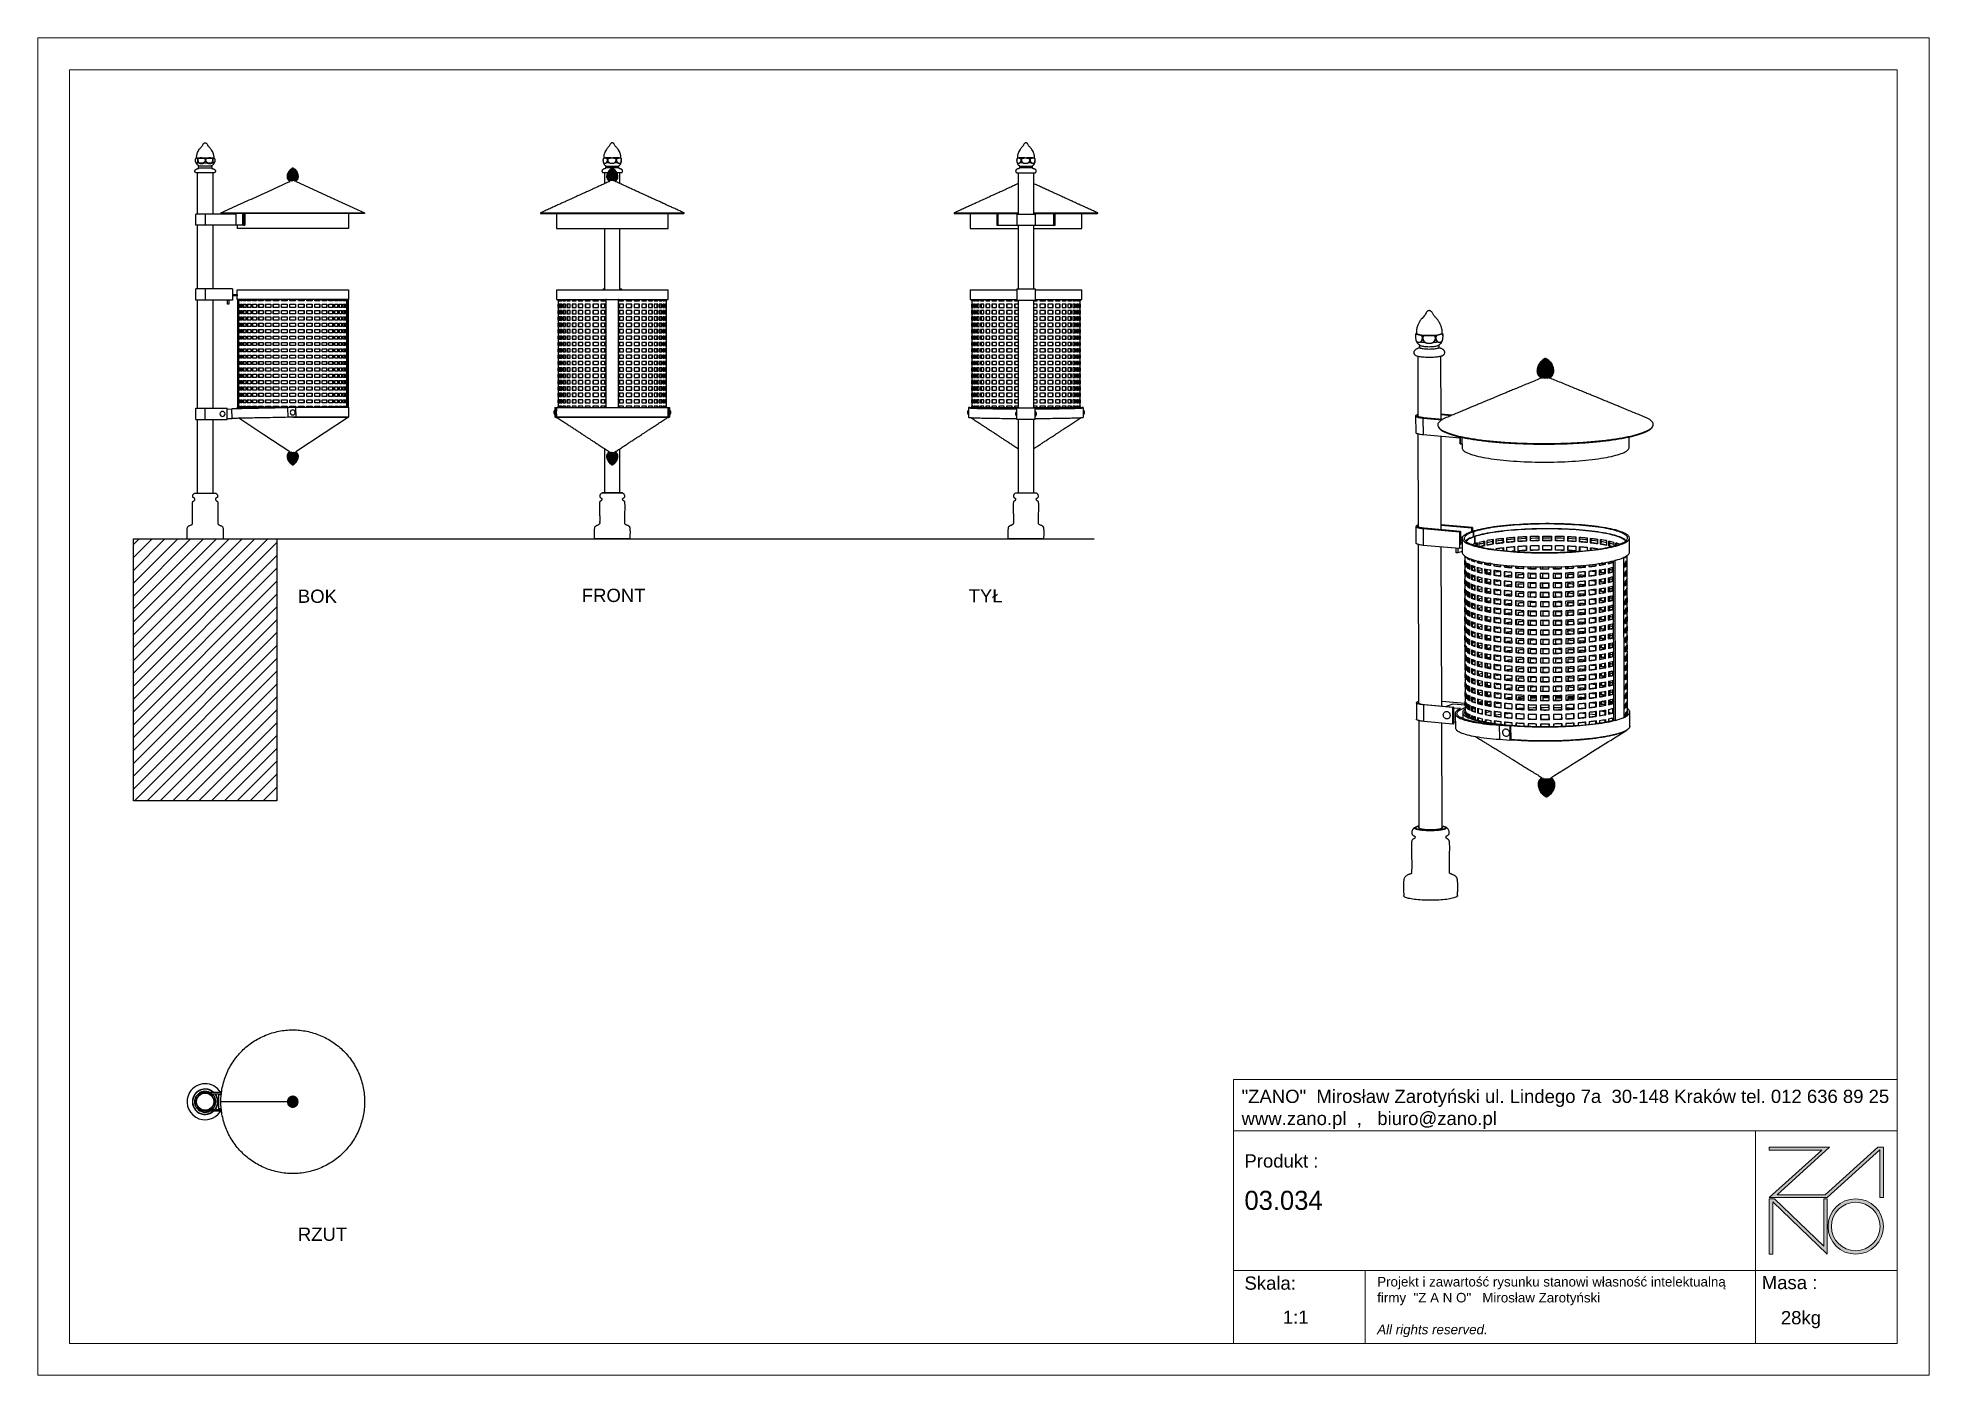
# Model space of a CAD drawing. Header units: millimetres. Extents: x 2214 to 8154, y -2115 to 2085.
import ezdxf

# ---------------------------------------------------------------- set-up
doc = ezdxf.new("R2010")
doc.units = ezdxf.units.MM
doc.layers.add('tabelka', color=155, linetype='Continuous')
doc.layers.add('WYMIAR', color=96, linetype='Continuous')

msp = doc.modelspace()

# ---------------------------------------------------------------- texts
at = {"layer": 'WYMIAR', "char_height": 41.595, "width": 196.525, "attachment_point": 1}
for s, insert in [('{\\f@Arial Unicode MS|b0|i0|c238|p34;BOK}', (3030.9, 352.4)), ('{\\f@Arial Unicode MS|b0|i0|c238|p34;FRONT}', (3922.6, 355.1)), ('{\\f@Arial Unicode MS|b0|i0|c238|p34;TYŁ}', (5137.5, 353.6)), ('{\\f@Arial Unicode MS|b0|i0|c238|p34;RZUT}', (3030.9, -1651.2))]:
    msp.add_mtext(s, dxfattribs=dict(at, insert=insert))

# ---------------------------------------------------------------- blocks, each defined once
blk = doc.blocks.new('zano')
at = {"layer": 'Defpoints', "lineweight": 5}
for points in [[(6270.2, 3716.2), (6270.2, 3707.4), (6434.8, 3707.4), (6270.2, 3558.4), (6452.4, 3558.4), (6617.9, 3708.2), (6617.9, 3558.4), (6628.6, 3558.4), (6628.6, 3716.2), (6610.7, 3716.2), (6446.1, 3567.2), (6295.4, 3567.2), (6459.9, 3716.2), (6270.2, 3716.2), (6270.2, 3707.4)], [(6270.2, 3554.4), (6286.2, 3554.4), (6441.7, 3405.6), (6441.7, 3554.4), (6452.4, 3554.4), (6452.4, 3380.5), (6281, 3544.6), (6281, 3380.5), (6270.2, 3380.5)]]:
    blk.add_hatch(color=251, dxfattribs=at).paths.add_polyline_path(points)
h = blk.add_hatch(color=251, dxfattribs=at)
h.paths.add_polyline_path([(6454.7, 3467.4, 1), (6628.6, 3467.4, 1)])
h.paths.add_polyline_path([(6617.9, 3467.4, -1), (6465.4, 3467.4, -1)], flags=16)
at = {"layer": 'Defpoints', "color": 251, "lineweight": 5}
blk.add_lwpolyline([(6434.8, 3707.4), (6270.2, 3558.4), (6452.4, 3558.4), (6617.9, 3708.2), (6617.9, 3558.4), (6628.6, 3558.4), (6628.6, 3716.2), (6610.7, 3716.2), (6446.1, 3567.2), (6295.4, 3567.2), (6459.9, 3716.2), (6270.2, 3716.2), (6270.2, 3707.4), (6432.1, 3707.4)], dxfattribs=at)
for points in [[(6270.2, 3716.2), (6270.2, 3707.4), (6434.8, 3707.4), (6270.2, 3558.4), (6452.4, 3558.4), (6617.9, 3708.2), (6617.9, 3558.4), (6628.6, 3558.4), (6628.6, 3716.2), (6610.7, 3716.2), (6446.1, 3567.2), (6295.4, 3567.2), (6459.9, 3716.2), (6270.2, 3716.2), (6270.2, 3707.4)], [(6270.2, 3554.4), (6286.2, 3554.4), (6441.7, 3405.6), (6441.7, 3554.4), (6452.4, 3554.4), (6452.4, 3380.5), (6281, 3544.6), (6281, 3380.5), (6270.2, 3380.5)]]:
    blk.add_lwpolyline(points, close=True, dxfattribs=at)
for radius in [87, 76.3]:
    blk.add_circle((6541.7, 3467.4), radius, dxfattribs=at)
blk = doc.blocks.new('TABELA')
at = {"layer": 'tabelka', "lineweight": 5}
for p, q in [((4587.4, 3929.4), (6672.4, 3929.4)), ((4587.4, 3767.6), (4587.4, 3929.4)), ((4587.4, 3929.4), (6672.4, 3929.4)), ((6226.5, 3767.6), (6226.5, 3329)), ((4587.4, 3329), (6672.4, 3329)), ((5001.6, 3329), (5001.6, 3100.4)), ((6226.5, 3329), (6226.5, 3100.4))]:
    blk.add_line(p, q, dxfattribs=at)
blk.add_lwpolyline([(4587.4, 3767.6), (6672.4, 3767.6), (6672.4, 3100.4), (4587.4, 3100.4)], close=True, dxfattribs=at)
blk.add_blockref('zano', (0, 0))
at = {"layer": 'tabelka', "lineweight": 5, "attachment_point": 1}
for s, insert, char_height, width in [('{\\fArial|b0|i0|c238|p34;"ZANO"  Mirosław Zarotyński ul. Lindego 7a  30-148 Kraków tel. 012 636 89 25\\Pwww.zano.pl  ,   biuro@zano.pl}', (4613, 3896.9), 41.595, 2040.38), ('{\\fArial|b0|i0|c238|p34;Produkt : }', (4622, 3694.1), 41.595, 265.273), ('{\\fCentury Gothic|b0|i0|c238|p34;03.034}', (4622, 3579.5), 60, 713.135), ('{\\fArial|b0|i0|c238|p34;Skala: }', (4622, 3310.3), 41.595, 191.675), ('{\\fArial|b0|i0|c238|p34;Masa :}', (6246.7, 3312.2), 41.595, 200.457), ('{\\fArial|b0|i0|c238|p34;1:1}', (4742.5, 3203.5), 41.595, 42.482), ('{\\fArial|b0|i0|c238|p34;28kg}', (6306.7, 3201.8), 41.595, 42.482)]:
    blk.add_mtext(s, dxfattribs=dict(at, insert=insert, char_height=char_height, width=width))
at = {"layer": 'tabelka', "color": 1, "lineweight": 5, "insert": (5038.9, 3308.9), "char_height": 30, "width": 1186.12, "attachment_point": 1}
blk.add_mtext('{\\fArial|b0|i0|c0|p34;Projekt i zawartość rysunku stanowi własność intelektualną firmy \\fArial|b0|i0|c238|p34; "Z A N O"   Mirosław Zarotyński\\fArial|b0|i1|c238|p34;\\P\\PAll rights reserved.}', dxfattribs=at)
blk = doc.blocks.new('izometria')
for p, q in [((1618.1, 738.9), (1618.1, 737.3)), ((1619.6, 721), (1619.8, 720.9)), ((1670.2, 720.9), (1670.4, 721)), ((1672.1, 737.2), (1672.1, 739.1)), ((1621, 690.8), (1621.3, 564.4)), ((1669.7, 558.5), (1669.3, 690.9)), ((1888.2, 686), (1887.2, 685.5)), ((1887.2, 685.5), (1887.2, 685.5)), ((1887.2, 685.5), (1887.2, 685.5)), ((1889.1, 685.6), (1888.2, 686)), ((1889.2, 685.5), (1889.1, 685.6)), ((1889.3, 685.5), (1889.2, 685.5)), ((1889.4, 685.5), (1889.3, 685.5)), ((1889.4, 685.4), (1889.4, 685.5)), ((1891.7, 683.6), (1891.4, 683.9)), ((1879.2, 646.6), (1878.7, 647.5)), ((1882, 646.2), (1881.7, 647.1)), ((1885.4, 646), (1885.2, 646.8)), ((1889.1, 645.9), (1889.1, 646.8)), ((1892.7, 646.1), (1892.9, 646.9)), ((1895.9, 646.4), (1896.3, 647.3)), ((1898.5, 646.9), (1898.7, 647.2)), ((1900.7, 648.2), (1901.2, 648.9)), ((1616.5, 565.5), (1616.6, 531.1)), ((1631.9, 561.1), (1671.8, 557.5)), ((1631.9, 561.1), (1632, 526.6)), ((1673, 558.2), (1633.8, 561.7)), ((1692.9, 567.1), (1669.6, 569.2)), ((1669.6, 568.4), (1691.3, 566.4)), ((1621.4, 528.3), (1621.9, 333)), ((1632, 526.6), (1709.6, 519.6)), ((1663.7, 543.4), (1664.3, 542.1)), ((1670.2, 327.1), (1669.7, 523.2)), ((1709.6, 521.6), (1709.7, 508.8)), ((1709.7, 508.1), (1709.7, 521.6)), ((1709.8, 507.3), (1709.8, 521.6)), ((1713.8, 507.3), (1713.8, 520.7)), ((2063.7, 499.8), (2063.6, 521.6)), ((1709.7, 508.8), (1709.7, 508.1)), ((1709.7, 508.1), (1709.8, 507.3)), ((1709.8, 507.3), (1713.8, 507.3)), ((1713.7, 507.3), (1713.7, 498.9)), ((1617.1, 334.1), (1617.1, 299.7)), ((1632.5, 329.7), (1632.6, 295.2)), ((1632.5, 329.7), (1708.5, 322.9)), ((1710.4, 323.5), (1634.4, 330.3)), ((1735.6, 331.9), (1670.2, 337.8)), ((1670.2, 337), (1733.8, 331.3)), ((1708.5, 322.9), (1710.4, 323.5)), ((1708.5, 322.9), (1708.6, 288.4)), ((1710.4, 323.5), (1710.4, 296.9)), ((1733.8, 331.3), (1735.6, 331.9)), ((1733.8, 331.3), (1733.8, 323.1)), ((1734.3, 323.3), (1737.8, 322.9)), ((1734.7, 323.2), (1734.7, 323.4)), ((1738.3, 323.1), (1734.7, 323.4)), ((1735.6, 331.9), (1735.7, 323.7)), ((1737.8, 312.7), (1737.8, 322.9)), ((1738.3, 312.9), (1738.3, 323.1)), ((1622, 296.9), (1622.8, -36.2)), ((1632.6, 295.2), (1708.6, 288.4)), ((1671.1, -42.1), (1670.3, 291.8)), ((1701.1, 279.1), (1701.1, 289.1)), ((1704.6, 278.8), (1701.1, 279.1)), ((1704.6, 288.8), (1704.6, 278.8)), ((1714.2, 282), (1704.6, 278.8)), ((1708.6, 288.4), (1714.2, 290.3)), ((1715.3, 312.5), (1710.4, 310.8)), ((1715.1, 312.2), (1710.4, 310.6)), ((1710.4, 307.8), (1714.2, 307.4)), ((1714.2, 303.5), (1710.4, 303.8)), ((1711.5, 303.7), (1710.4, 303.4)), ((1710.4, 299.9), (1714.2, 301.1)), ((1710.4, 296.9), (1714.2, 298.1)), ((1714.2, 309), (1714.2, 279.4)), ((1736.8, 295.5), (1736.8, 296.7)), ((1737.9, 295.1), (1737.9, 297.2)), ((1738.3, 295), (1738.3, 297.3)), ((1738.7, 313), (1740.5, 312.9)), ((1741, 313), (1739.2, 313.2)), ((1739.2, 313), (1739.2, 313.2)), ((1740.5, 298.1), (1740.5, 312.9)), ((1740.5, 298.3), (1741, 298.2)), ((1741, 298.2), (1741, 313)), ((1741.1, 294.1), (1743.5, 294.9)), ((1743.5, 299), (1743.5, 293.4)), ((1745.2, 299.5), (1745.2, 292.9)), ((1749.7, 291.8), (1749.7, 300.8)), ((1758.9, 303), (1759, 293.7)), ((1760.5, 293.5), (1759, 293.7)), ((1760.5, 303.3), (1760.5, 293.5)), ((1766, 294.6), (1766, 304.4)), ((1777.6, 306.5), (1777.7, 297.1)), ((1779, 296.8), (1777.7, 297.1)), ((1777.7, 286.8), (1777.7, 286.5)), ((1778.9, 306.7), (1779, 296.8)), ((1779, 287), (1779, 286.3)), ((1785.4, 297.8), (1785.4, 307.6)), ((1785.5, 285.4), (1785.4, 287.9)), ((1799.1, 309.3), (1799.1, 299.9)), ((1800.2, 299.6), (1799.1, 299.9)), ((1799.1, 289.7), (1799.1, 283.8)), ((1800.1, 309.5), (1800.2, 299.6)), ((1800.2, 289.8), (1800.2, 283.7)), ((1807.4, 300.4), (1807.3, 310.2)), ((1807.4, 283), (1807.4, 290.5)), ((1822.7, 311.6), (1822.7, 302.1)), ((1823.5, 301.8), (1822.7, 302.1)), ((1822.8, 291.9), (1822.8, 282.4)), ((1823.6, 282.1), (1822.8, 282.4)), ((1823.5, 311.6), (1823.5, 301.8)), ((1823.6, 292), (1823.6, 282.1)), ((1831.3, 302.4), (1831.3, 312.2)), ((1831.4, 282.7), (1831.3, 292.5)), ((1848, 313.1), (1848, 303.7)), ((1848.5, 303.3), (1848, 303.7)), ((1848.1, 293.5), (1848.1, 284)), ((1848.6, 283.6), (1848.1, 284)), ((1848.5, 313.2), (1848.5, 303.3)), ((1848.5, 293.5), (1848.6, 283.6)), ((1856.7, 303.7), (1856.7, 313.5)), ((1856.8, 284), (1856.7, 293.8)), ((1874.3, 314), (1874.3, 304.5)), ((1874.5, 304.2), (1874.3, 304.5)), ((1874.4, 294.3), (1874.4, 284.8)), ((1874.6, 284.5), (1874.4, 284.8)), ((1874.5, 314), (1874.5, 304.2)), ((1874.5, 294.3), (1874.6, 284.5)), ((1882.9, 304.3), (1882.9, 314.1)), ((1882.9, 284.6), (1882.9, 294.4)), ((1900.9, 314.1), (1900.9, 304.3)), ((1900.9, 294.4), (1900.9, 284.6)), ((1909.2, 304.1), (1909.2, 314)), ((1909.2, 304.1), (1909.5, 304.5)), ((1909.3, 284.4), (1909.3, 294.3)), ((1909.3, 284.4), (1909.5, 284.8)), ((1909.5, 304.5), (1909.4, 314)), ((1909.5, 284.8), (1909.5, 294.3)), ((1926.9, 313.5), (1927, 303.6)), ((1927, 293.8), (1927, 283.9)), ((1935.1, 303.3), (1935.1, 313.1)), ((1935.1, 303.3), (1935.6, 303.6)), ((1935.1, 283.6), (1935.1, 293.4)), ((1935.1, 283.6), (1935.7, 283.9)), ((1935.6, 303.6), (1935.6, 313.1)), ((1935.7, 283.9), (1935.6, 293.4)), ((1952.1, 312.2), (1952.1, 302.3)), ((1952.1, 292.5), (1952.2, 282.6)), ((1959.8, 301.8), (1959.8, 311.6)), ((1959.8, 301.8), (1960.6, 302.1)), ((1959.8, 282.4), (1959.8, 291.9)), ((1960.6, 302.1), (1960.6, 311.5)), ((1960.7, 282.4), (1960.7, 291.8)), ((1975.7, 310.2), (1975.7, 300.3)), ((1975.7, 290.5), (1975.7, 283.8)), ((1982.8, 299.6), (1982.8, 309.4)), ((1982.8, 299.6), (1983.9, 299.8)), ((1982.8, 284.6), (1982.8, 289.7)), ((1983.9, 299.8), (1983.9, 309.3)), ((1983.9, 284.8), (1983.9, 289.6)), ((1997.1, 307.5), (1997.2, 297.7)), ((1997.2, 287.9), (1997.2, 286.5)), ((2003.5, 296.7), (2003.4, 306.6)), ((2003.5, 296.7), (2004.8, 297)), ((2004.8, 297), (2004.8, 306.4)), ((2016, 304.4), (2016, 294.5)), ((2021.3, 293.4), (2021.3, 303.2)), ((2021.3, 293.4), (2022.9, 293.6)), ((2022.9, 293.6), (2022.9, 302.9)), ((2031.7, 300.7), (2031.7, 293.2)), ((2035.9, 294.4), (2035.9, 299.4)), ((2037.7, 294.9), (2037.7, 298.9)), ((2037.9, 295), (2037.7, 295.1)), ((2064.2, 280.3), (2064.2, 309.8)), ((1719.3, 272.2), (1719.3, 264.7)), ((1719.3, 254.8), (1719.3, 245)), ((1719.4, 253.7), (1719.4, 263.6)), ((1719.5, 234), (1719.4, 243.9)), ((1719.9, 262.1), (1720, 252.2)), ((1721.9, 252.3), (1720, 252.2)), ((1720, 242.4), (1720, 232.5)), ((1721.9, 259.5), (1721.9, 252.3)), ((1722, 239.8), (1722, 232.6)), ((1722.5, 268.8), (1722.5, 270.2)), ((1722.5, 249.1), (1722.5, 258.9)), ((1722.6, 229.4), (1722.5, 239.2)), ((1724.3, 269.2), (1724.3, 267.3)), ((1726.3, 267.4), (1724.3, 267.3)), ((1724.3, 257.5), (1724.4, 247.6)), ((1726.3, 247.7), (1724.4, 247.6)), ((1724.4, 237.8), (1724.4, 228)), ((1726.3, 268.3), (1726.3, 267.4)), ((1726.3, 256.3), (1726.3, 247.7)), ((1727.7, 266.5), (1727.7, 267.7)), ((1727.7, 246.8), (1727.7, 253)), ((1729.7, 264.3), (1729.7, 266.9)), ((1729.7, 244.6), (1729.7, 254.5)), ((1732.8, 265.8), (1732.8, 262.9)), ((1734.6, 263.1), (1732.8, 262.9)), ((1732.8, 253.1), (1732.9, 243.3)), ((1734.7, 243.4), (1732.9, 243.3)), ((1734.6, 265.2), (1734.6, 263.1)), ((1734.7, 252.4), (1734.7, 243.4)), ((1736.9, 247.5), (1736.9, 251.6)), ((1738.9, 249), (1740.6, 248.9)), ((1739.3, 249), (1739.3, 249.2)), ((1739.3, 249.2), (1740.8, 249)), ((1740.6, 260.9), (1740.6, 263.4)), ((1740.7, 241.2), (1740.6, 248.9)), ((1740.8, 260.1), (1740.8, 263.3)), ((1740.9, 240.4), (1740.8, 250.3)), ((1745.1, 262.2), (1745.1, 258.8)), ((1746.8, 259), (1745.1, 258.8)), ((1745.2, 249), (1745.2, 239.1)), ((1746.9, 239.3), (1745.2, 239.1)), ((1746.8, 261.7), (1746.8, 259)), ((1746.9, 248.5), (1746.9, 239.3)), ((1749.8, 258.2), (1749.8, 261.1)), ((1749.8, 238.5), (1749.8, 241.7)), ((1755.6, 256.3), (1755.6, 259.8)), ((1755.7, 236.6), (1755.6, 246.4)), ((1761, 258.7), (1761, 255.1)), ((1762.5, 255.4), (1761, 255.1)), ((1761, 245.3), (1761.1, 235.4)), ((1762.5, 258.5), (1762.5, 255.4)), ((1762.5, 245), (1762.6, 235.7)), ((1766.1, 255.2), (1766.1, 257.8)), ((1766.2, 235.5), (1766.2, 244.3)), ((1773.7, 252.9), (1773.7, 256.6)), ((1773.7, 233.2), (1773.7, 243)), ((1780, 255.7), (1780, 251.9)), ((1781.3, 252.2), (1780, 251.9)), ((1780.1, 242.1), (1780.1, 232.2)), ((1781.3, 255.5), (1781.3, 252.2)), ((1781.4, 241.9), (1781.4, 232.5)), ((1785.6, 238.7), (1785.6, 241.3)), ((1794.6, 250), (1794.6, 253.9)), ((1794.7, 230.3), (1794.6, 240.2)), ((1801.8, 253.2), (1801.8, 249.3)), ((1802.8, 249.6), (1801.8, 249.3)), ((1801.8, 239.4), (1801.8, 229.6)), ((1802.8, 253.1), (1802.8, 249.6)), ((1802.8, 239.3), (1802.9, 229.9)), ((1807.5, 249.1), (1807.5, 251.1)), ((1817.9, 247.8), (1817.9, 251.8)), ((1817.9, 228.1), (1817.9, 238)), ((1825.6, 251.2), (1825.7, 247.2)), ((1826.4, 247.6), (1825.7, 247.2)), ((1826.4, 251.2), (1826.4, 247.6)), ((1831.5, 247.2), (1831.4, 250.9)), ((1842.9, 246.2), (1842.9, 250.3)), ((1851.1, 249.9), (1851.1, 245.9)), ((1851.5, 246.2), (1851.1, 245.9)), ((1851.5, 249.9), (1851.5, 246.2)), ((1856.8, 246.1), (1856.8, 249.7)), ((1869, 245.4), (1869, 249.4)), ((1877.5, 249.3), (1877.5, 245.3)), ((1877.6, 245.6), (1877.5, 245.3)), ((1877.6, 249.3), (1877.6, 245.6)), ((1883, 245.6), (1883, 249.3)), ((1895.6, 245.6), (1895.6, 249.3)), ((1895.6, 245.6), (1895.7, 245.3)), ((1895.7, 245.3), (1895.7, 249.3)), ((1904.1, 249.4), (1904.2, 245.4)), ((1909.4, 245.8), (1909.4, 249.5)), ((1909.6, 245.8), (1909.6, 249.5)), ((1921.8, 246.2), (1921.8, 249.9)), ((1921.8, 246.2), (1922.2, 245.9)), ((1922.2, 245.9), (1922.2, 249.9)), ((1930.5, 250.2), (1930.5, 246.2)), ((1935.2, 246.8), (1935.2, 250.5)), ((1935.8, 246.8), (1935.8, 250.5)), ((1947.2, 247.5), (1947.2, 251.1)), ((1947.2, 247.5), (1947.9, 247.2)), ((1947.9, 247.2), (1947.9, 251.2)), ((1955.7, 251.7), (1955.8, 247.8)), ((1955.8, 237.9), (1955.8, 228.1)), ((1959.9, 248.5), (1959.9, 252.1)), ((1960.8, 248.5), (1960.8, 252.1)), ((1971.1, 249.5), (1971.1, 253)), ((1971.1, 249.5), (1972.1, 249.2)), ((1971.2, 229.8), (1971.2, 239.3)), ((1972.1, 249.2), (1972.1, 253.1)), ((1972.2, 229.5), (1972.1, 239.4)), ((1979.4, 253.9), (1979.4, 250)), ((1979.4, 240.1), (1979.5, 230.3)), ((1982.9, 240.5), (1983.2, 240.6)), ((1982.9, 240.5), (1982.9, 240.5)), ((1993.1, 252.1), (1993.1, 255.5)), ((1993.1, 252.1), (1994.3, 251.8)), ((1993.1, 232.4), (1993.1, 241.8)), ((1994.3, 251.8), (1994.3, 255.7)), ((1994.4, 232.1), (1994.3, 242)), ((2000.8, 256.6), (2000.9, 252.8)), ((2000.9, 242.9), (2000.9, 233.1)), ((2003.6, 237.7), (2003.6, 243.4)), ((2003.6, 237.7), (2005, 237.9)), ((2005, 237.9), (2005, 243.6)), ((2012.5, 255.3), (2012.5, 258.4)), ((2012.5, 255.3), (2013.9, 255)), ((2012.5, 235.6), (2012.5, 244.9)), ((2013.9, 255), (2013.9, 258.7)), ((2014, 235.3), (2014, 245.2)), ((2019.5, 259.8), (2019.5, 256.2)), ((2019.6, 246.3), (2019.6, 236.5)), ((2021.4, 257.1), (2021.4, 260.1)), ((2021.5, 237.4), (2021.4, 244.2)), ((2023, 257.5), (2023, 260.5)), ((2023, 237.8), (2023, 243.8)), ((2028.8, 258.9), (2028.8, 261.7)), ((2028.8, 258.9), (2030.1, 258.8)), ((2028.9, 239.2), (2028.8, 248.5)), ((2028.9, 239.2), (2030.2, 239.1)), ((2030.1, 262.1), (2031, -71.6)), ((2033.7, 262.9), (2033.5, 262.9)), ((2034.3, 263.1), (2033.7, 262.9)), ((2033.7, 262.9), (2034.5, -71.9)), ((2052.4, 269.1), (2051.8, 268.9)), ((2052.4, 269.1), (2052.3, 269.1)), ((2053.2, -65.7), (2052.4, 269.1)), ((2052.4, 267), (2052.8, 267.2)), ((2052.4, 267.2), (2052.8, 267.2)), ((2052.8, 257.4), (2052.4, 257.1)), ((2052.4, 247.6), (2052.9, 247.5)), ((2052.4, 247.3), (2052.9, 247.5)), ((2052.9, 237.7), (2052.5, 237.4)), ((2052.8, 267.2), (2052.8, 269.4)), ((2052.9, 247.5), (2052.8, 257.4)), ((2052.9, 227.8), (2052.9, 237.7)), ((2054.9, 270.4), (2054.9, 268.7)), ((2054.9, 258.8), (2055, 249)), ((2055, 239.1), (2055, 229.3)), ((2056.1, 252.2), (2056.1, 259.8)), ((2056.1, 252.2), (2058.1, 252.1)), ((2056.2, 232.5), (2056.1, 240.1)), ((2057.4, 271.8), (2058, 271.8)), ((2058, 271.8), (2058, 272.2)), ((2058.1, 252.1), (2058.1, 262)), ((2058.1, 232.4), (2058.1, 242.3)), ((2058.9, 263.4), (2058.9, 253.6)), ((2058.9, 256.8), (2059.2, 256.8)), ((2058.9, 243.8), (2058.9, 233.9)), ((2059.2, 256.8), (2059.2, 264.4)), ((2059.2, 237.1), (2059.2, 244.7)), ((2059.3, 265.5), (2059.3, 273)), ((2059.3, 245.8), (2059.3, 255.7)), ((1719.4, 235.1), (1719.4, 225.3)), ((1719.4, 215.4), (1719.4, 205.6)), ((1719.5, 214.3), (1719.5, 224.2)), ((1719.6, 194.6), (1719.5, 204.5)), ((1722, 232.6), (1720, 232.5)), ((1720, 222.7), (1720.1, 212.9)), ((1722, 212.9), (1720.1, 212.9)), ((1720.1, 203), (1720.1, 193.2)), ((1722, 220.1), (1722, 212.9)), ((1722.1, 200.4), (1722.1, 193.2)), ((1722.6, 209.7), (1722.6, 219.6)), ((1722.7, 190), (1722.6, 199.9)), ((1726.4, 228), (1724.4, 228)), ((1724.4, 218.1), (1724.5, 208.3)), ((1726.4, 208.4), (1724.5, 208.3)), ((1724.5, 198.4), (1724.5, 188.6)), ((1726.3, 236.6), (1726.4, 228)), ((1726.4, 216.9), (1726.4, 208.4)), ((1727.8, 227.1), (1727.7, 233.3)), ((1727.8, 207.4), (1727.8, 213.6)), ((1729.8, 224.9), (1729.8, 234.8)), ((1729.8, 205.2), (1729.8, 215.1)), ((1732.9, 233.4), (1732.9, 223.6)), ((1734.7, 223.7), (1732.9, 223.6)), ((1732.9, 213.7), (1732.9, 203.9)), ((1734.8, 204), (1732.9, 203.9)), ((1734.7, 232.7), (1734.7, 223.7)), ((1734.8, 213), (1734.8, 204)), ((1736.9, 227.8), (1736.9, 231.9)), ((1737, 208.1), (1737, 212.2)), ((1738.9, 229.3), (1740.7, 229.2)), ((1739, 209.6), (1740.7, 209.5)), ((1739.4, 229.3), (1739.4, 229.5)), ((1739.4, 229.5), (1740.9, 229.3)), ((1739.4, 209.6), (1739.4, 209.8)), ((1739.4, 209.8), (1740.9, 209.7)), ((1740.7, 221.5), (1740.7, 229.2)), ((1740.8, 201.8), (1740.7, 209.5)), ((1740.9, 220.7), (1740.9, 230.6)), ((1741, 201), (1740.9, 210.9)), ((1745.2, 229.3), (1745.2, 219.5)), ((1746.9, 219.6), (1745.2, 219.5)), ((1745.3, 209.6), (1745.3, 199.8)), ((1747, 200), (1745.3, 199.8)), ((1746.9, 228.8), (1746.9, 219.6)), ((1747, 209.1), (1747, 200)), ((1749.9, 218.9), (1749.9, 222)), ((1749.9, 199.2), (1749.9, 202.3)), ((1755.7, 216.9), (1755.7, 226.7)), ((1755.8, 197.2), (1755.7, 207)), ((1762.6, 235.7), (1761.1, 235.4)), ((1761.1, 225.6), (1761.1, 215.7)), ((1762.6, 216), (1761.1, 215.7)), ((1761.1, 205.9), (1761.2, 196.1)), ((1762.6, 225.3), (1762.6, 216)), ((1762.6, 205.6), (1762.7, 196.3)), ((1766.2, 215.8), (1766.2, 224.6)), ((1766.3, 196.1), (1766.3, 204.9)), ((1773.8, 213.5), (1773.8, 223.3)), ((1773.8, 193.8), (1773.8, 203.6)), ((1781.4, 232.5), (1780.1, 232.2)), ((1780.1, 222.4), (1780.1, 212.5)), ((1781.4, 212.8), (1780.1, 212.5)), ((1780.2, 202.7), (1780.2, 192.8)), ((1781.4, 222.2), (1781.4, 212.8)), ((1781.5, 202.5), (1781.5, 193.1)), ((1785.6, 219), (1785.6, 221.6)), ((1785.7, 199.3), (1785.7, 201.9)), ((1794.7, 210.6), (1794.7, 220.5)), ((1794.8, 191), (1794.7, 200.8)), ((1802.9, 229.9), (1801.8, 229.6)), ((1801.8, 219.7), (1801.9, 209.9)), ((1802.9, 210.2), (1801.9, 209.9)), ((1801.9, 200), (1801.9, 190.2)), ((1802.9, 219.6), (1802.9, 210.2)), ((1802.9, 199.9), (1802.9, 190.5)), ((1807.5, 229.4), (1807.5, 231.5)), ((1807.6, 209.7), (1807.6, 211.8)), ((1818, 208.4), (1817.9, 218.3)), ((1818, 188.7), (1818, 198.6)), ((1825.7, 237.4), (1825.7, 227.5)), ((1826.4, 227.9), (1825.7, 227.5)), ((1825.7, 217.7), (1825.8, 207.9)), ((1826.5, 208.2), (1825.8, 207.9)), ((1825.8, 198), (1825.8, 188.2)), ((1826.4, 237.3), (1826.4, 227.9)), ((1826.5, 217.6), (1826.5, 208.2)), ((1831.5, 227.5), (1831.5, 233.4)), ((1831.6, 207.8), (1831.5, 213.7)), ((1842.9, 226.6), (1842.9, 236.4)), ((1843, 206.9), (1843, 216.7)), ((1851.1, 236.1), (1851.1, 226.2)), ((1851.6, 226.5), (1851.1, 226.2)), ((1851.2, 216.4), (1851.2, 206.5)), ((1851.6, 206.9), (1851.2, 206.5)), ((1851.6, 236), (1851.6, 226.5)), ((1851.6, 216.3), (1851.6, 206.9)), ((1856.9, 226.4), (1856.9, 234.7)), ((1856.9, 206.7), (1856.9, 215)), ((1869.1, 225.7), (1869.1, 235.5)), ((1869.1, 206), (1869.1, 215.9)), ((1877.5, 235.4), (1877.5, 225.6)), ((1877.7, 225.9), (1877.5, 225.6)), ((1877.6, 235.4), (1877.7, 225.9)), ((1877.6, 215.7), (1877.6, 205.9)), ((1877.7, 206.2), (1877.6, 205.9)), ((1877.7, 215.7), (1877.7, 206.2)), ((1883.1, 225.9), (1883.1, 235.3)), ((1883.1, 206.2), (1883.1, 215.6)), ((1895.7, 225.9), (1895.6, 235.4)), ((1895.7, 225.6), (1895.7, 235.4)), ((1895.7, 225.9), (1895.7, 225.6)), ((1895.7, 206.2), (1895.7, 215.7)), ((1895.7, 206.2), (1895.8, 205.9)), ((1895.8, 205.9), (1895.8, 215.7)), ((1904.2, 235.5), (1904.2, 225.7)), ((1904.2, 215.8), (1904.3, 206)), ((1909.4, 226.1), (1909.4, 235.2)), ((1909.5, 206.5), (1909.4, 215.5)), ((1909.7, 226.2), (1909.6, 235.2)), ((1909.7, 206.5), (1909.7, 215.5)), ((1921.9, 226.5), (1921.8, 236)), ((1921.9, 226.5), (1922.2, 226.2)), ((1921.9, 206.8), (1921.9, 216.3)), ((1921.9, 206.8), (1922.3, 206.5)), ((1922.2, 226.2), (1922.2, 236)), ((1922.3, 206.5), (1922.3, 216.3)), ((1930.5, 236.4), (1930.5, 226.5)), ((1930.5, 216.7), (1930.6, 206.8)), ((1935.3, 227.1), (1935.2, 234.4)), ((1935.3, 207.4), (1935.3, 214.7)), ((1935.8, 227.1), (1935.8, 234.3)), ((1935.9, 207.5), (1935.8, 214.7)), ((1947.2, 227.8), (1947.2, 237.3)), ((1947.2, 227.8), (1947.9, 227.5)), ((1947.3, 208.1), (1947.3, 217.6)), ((1947.3, 208.1), (1948, 207.8)), ((1947.9, 227.5), (1947.9, 237.3)), ((1948, 207.8), (1947.9, 217.7)), ((1955.8, 218.2), (1955.9, 208.4)), ((1955.9, 198.5), (1955.9, 188.7)), ((1960, 228.8), (1960, 232.8)), ((1960, 209.1), (1960, 213.1)), ((1960.8, 228.9), (1960.8, 232.8)), ((1960.9, 209.2), (1960.9, 213.1)), ((1971.2, 229.8), (1972.2, 229.5)), ((1971.2, 210.1), (1971.2, 219.6)), ((1971.2, 210.1), (1972.2, 209.8)), ((1971.3, 190.4), (1971.3, 199.9)), ((1972.2, 209.8), (1972.2, 219.7)), ((1972.3, 190.1), (1972.2, 200)), ((1979.5, 220.4), (1979.5, 210.6)), ((1979.5, 200.7), (1979.6, 190.9)), ((1983, 220.8), (1983.3, 220.9)), ((1983, 220.8), (1983, 220.8)), ((1983, 201.1), (1983.3, 201.2)), ((1983, 201.1), (1983, 201.1)), ((1993.1, 232.4), (1994.4, 232.1)), ((1993.2, 212.7), (1993.2, 222.1)), ((1993.2, 212.7), (1994.4, 212.5)), ((1993.2, 193), (1993.2, 202.4)), ((1994.4, 212.5), (1994.4, 222.3)), ((1994.5, 192.8), (1994.4, 202.6)), ((2000.9, 223.3), (2000.9, 213.4)), ((2001, 203.6), (2001, 193.7)), ((2003.7, 218), (2003.6, 223.7)), ((2003.7, 218), (2005, 218.2)), ((2003.7, 198.3), (2003.7, 204)), ((2003.7, 198.3), (2005.1, 198.5)), ((2005, 218.2), (2005, 223.9)), ((2005.1, 198.5), (2005, 204.2)), ((2012.5, 235.6), (2014, 235.3)), ((2012.6, 215.9), (2012.5, 225.2)), ((2012.6, 215.9), (2014, 215.7)), ((2012.6, 196.2), (2012.6, 205.5)), ((2014, 215.7), (2014, 225.5)), ((2014.1, 196), (2014.1, 205.8)), ((2019.6, 226.6), (2019.6, 216.8)), ((2019.7, 206.9), (2019.7, 197.1)), ((2021.5, 217.7), (2021.5, 224.5)), ((2021.6, 198.1), (2021.5, 204.8)), ((2023.1, 218.1), (2023.1, 224.1)), ((2023.1, 198.4), (2023.1, 204.4)), ((2028.9, 219.5), (2028.9, 228.8)), ((2028.9, 219.5), (2030.2, 219.4)), ((2029, 199.9), (2028.9, 209.1)), ((2029, 199.9), (2030.3, 199.7)), ((2052.5, 227.9), (2052.9, 227.8)), ((2052.5, 227.6), (2052.9, 227.8)), ((2052.9, 218), (2052.5, 217.7)), ((2052.5, 207.9), (2053, 208.2)), ((2052.5, 208.2), (2053, 208.2)), ((2053, 198.3), (2052.6, 198)), ((2053, 208.2), (2052.9, 218)), ((2053, 188.5), (2053, 198.3)), ((2055, 219.4), (2055.1, 209.6)), ((2055.1, 199.7), (2055.1, 189.9)), ((2056.2, 232.5), (2058.1, 232.4)), ((2056.2, 212.8), (2056.2, 220.4)), ((2056.2, 212.8), (2058.2, 212.7)), ((2056.3, 193.1), (2056.2, 200.7)), ((2058.2, 212.7), (2058.2, 222.6)), ((2058.2, 193), (2058.2, 202.9)), ((2058.9, 237.1), (2059.2, 237.1)), ((2059, 224.1), (2059, 214.2)), ((2059, 217.4), (2059.3, 217.4)), ((2059, 204.4), (2059, 194.5)), ((2059.4, 226.1), (2059.3, 236)), ((2059.3, 217.4), (2059.3, 225)), ((2059.3, 197.7), (2059.3, 205.3)), ((2059.4, 206.4), (2059.4, 216.3)), ((1719.4, 195.8), (1719.5, 185.9)), ((1719.5, 176.1), (1719.5, 166.2)), ((1719.6, 174.9), (1719.6, 184.8)), ((1719.7, 155.3), (1719.6, 165.1)), ((1722.1, 193.2), (1720.1, 193.2)), ((1720.1, 183.3), (1720.2, 173.5)), ((1722.1, 173.5), (1720.2, 173.5)), ((1720.2, 163.6), (1720.2, 153.8)), ((1722.1, 180.7), (1722.1, 173.5)), ((1722.2, 161), (1722.2, 153.8)), ((1722.7, 170.3), (1722.7, 180.2)), ((1722.8, 150.6), (1722.7, 160.5)), ((1726.5, 188.7), (1724.5, 188.6)), ((1724.5, 178.7), (1724.6, 168.9)), ((1726.5, 169), (1724.6, 168.9)), ((1724.6, 159), (1724.6, 149.2)), ((1726.4, 197.2), (1726.5, 188.7)), ((1726.5, 177.5), (1726.5, 169)), ((1727.9, 187.8), (1727.8, 193.9)), ((1727.9, 168.1), (1727.9, 174.3)), ((1729.9, 185.5), (1729.9, 195.4)), ((1729.9, 165.9), (1729.9, 175.7)), ((1733, 194), (1733, 184.2)), ((1734.8, 184.3), (1733, 184.2)), ((1733, 174.3), (1733, 164.5)), ((1734.9, 164.6), (1733, 164.5)), ((1734.8, 193.3), (1734.8, 184.3)), ((1734.9, 173.6), (1734.9, 164.6)), ((1737, 188.4), (1737, 192.5)), ((1737.1, 168.7), (1737.1, 172.8)), ((1739, 189.9), (1740.8, 189.8)), ((1739.1, 170.2), (1740.8, 170.1)), ((1739.5, 189.9), (1739.5, 190.1)), ((1739.5, 190.1), (1741, 190)), ((1739.5, 170.2), (1739.5, 170.4)), ((1739.5, 170.4), (1741, 170.3)), ((1740.8, 182.1), (1740.8, 189.8)), ((1740.9, 162.4), (1740.8, 170.1)), ((1741, 181.3), (1741, 191.2)), ((1741.1, 161.6), (1741, 171.5)), ((1745.3, 189.9), (1745.3, 180.1)), ((1747, 180.3), (1745.3, 180.1)), ((1745.4, 170.2), (1745.4, 160.4)), ((1747.1, 160.6), (1745.4, 160.4)), ((1747, 189.5), (1747, 180.3)), ((1747, 169.8), (1747.1, 160.6)), ((1750, 179.5), (1750, 182.6)), ((1750, 159.8), (1750, 163)), ((1755.8, 177.5), (1755.8, 187.3)), ((1755.8, 157.8), (1755.8, 167.6)), ((1762.7, 196.3), (1761.2, 196.1)), ((1761.2, 186.2), (1761.2, 176.4)), ((1762.7, 176.6), (1761.2, 176.4)), ((1761.2, 166.5), (1761.3, 156.7)), ((1762.7, 185.9), (1762.7, 176.6)), ((1762.7, 166.2), (1762.8, 156.9)), ((1766.3, 176.4), (1766.3, 185.2)), ((1766.4, 156.8), (1766.4, 165.5)), ((1773.9, 174.1), (1773.9, 184)), ((1773.9, 154.4), (1773.9, 164.3)), ((1781.5, 193.1), (1780.2, 192.8)), ((1780.2, 183), (1780.2, 173.1)), ((1781.5, 173.4), (1780.2, 173.1)), ((1780.3, 163.3), (1780.3, 153.4)), ((1781.5, 182.8), (1781.5, 173.4)), ((1781.6, 163.1), (1781.6, 153.7)), ((1785.7, 179.6), (1785.7, 182.2)), ((1785.8, 159.9), (1785.8, 162.5)), ((1794.8, 171.3), (1794.8, 181.1)), ((1794.9, 151.6), (1794.8, 161.4)), ((1802.9, 190.5), (1801.9, 190.2)), ((1801.9, 180.3), (1802, 170.5)), ((1803, 170.8), (1802, 170.5)), ((1802, 160.6), (1802, 150.8)), ((1803, 180.2), (1803, 170.8)), ((1803, 160.5), (1803, 151.1)), ((1807.6, 190), (1807.6, 192.1)), ((1807.7, 170.3), (1807.7, 172.4)), ((1818.1, 169), (1818, 178.9)), ((1818.1, 149.3), (1818.1, 159.2)), ((1826.5, 188.5), (1825.8, 188.2)), ((1825.8, 178.3), (1825.8, 168.5)), ((1826.6, 168.8), (1825.8, 168.5)), ((1825.9, 158.6), (1825.9, 148.8)), ((1826.5, 198), (1826.5, 188.5)), ((1826.6, 178.3), (1826.6, 168.8)), ((1826.6, 158.6), (1826.6, 149.1)), ((1831.6, 188.2), (1831.6, 194.1)), ((1831.7, 168.5), (1831.6, 174.4)), ((1843, 187.2), (1843, 197)), ((1843.1, 167.5), (1843.1, 177.3)), ((1851.2, 196.7), (1851.2, 186.8)), ((1851.7, 187.2), (1851.2, 186.8)), ((1851.3, 177), (1851.3, 167.1)), ((1851.7, 167.5), (1851.3, 167.1)), ((1851.7, 196.6), (1851.7, 187.2)), ((1851.7, 177), (1851.7, 167.5)), ((1857, 187), (1857, 195.4)), ((1857, 167.3), (1857, 175.7)), ((1869.2, 186.3), (1869.2, 196.2)), ((1869.2, 166.6), (1869.2, 176.5)), ((1877.6, 196), (1877.6, 186.2)), ((1877.8, 186.5), (1877.6, 186.2)), ((1877.7, 196), (1877.8, 186.5)), ((1877.7, 176.4), (1877.7, 166.5)), ((1877.8, 166.9), (1877.7, 166.5)), ((1877.8, 176.3), (1877.8, 166.9)), ((1883.2, 186.5), (1883.2, 196)), ((1883.2, 166.8), (1883.2, 176.3)), ((1895.8, 186.5), (1895.7, 196)), ((1895.8, 186.2), (1895.8, 196)), ((1895.8, 186.5), (1895.8, 186.2)), ((1895.8, 166.8), (1895.8, 176.3)), ((1895.8, 166.8), (1895.9, 166.5)), ((1895.9, 166.5), (1895.9, 176.3)), ((1904.3, 196.2), (1904.3, 186.3)), ((1904.3, 176.5), (1904.4, 166.6)), ((1909.5, 186.8), (1909.5, 195.8)), ((1909.6, 167.1), (1909.5, 176.1)), ((1909.8, 186.8), (1909.7, 195.8)), ((1909.8, 167.1), (1909.8, 176.1)), ((1921.9, 187.1), (1921.9, 196.6)), ((1921.9, 187.1), (1922.3, 186.8)), ((1922, 167.4), (1922, 176.9)), ((1922, 167.4), (1922.4, 167.1)), ((1922.3, 186.8), (1922.3, 196.6)), ((1922.4, 167.1), (1922.4, 176.9)), ((1930.6, 197), (1930.6, 187.1)), ((1930.6, 177.3), (1930.7, 167.4)), ((1935.4, 187.7), (1935.3, 195)), ((1935.4, 168), (1935.4, 175.3)), ((1935.9, 187.8), (1935.9, 195)), ((1936, 168.1), (1935.9, 175.3)), ((1947.3, 188.4), (1947.3, 197.9)), ((1947.3, 188.4), (1948, 188.1)), ((1947.4, 168.8), (1947.4, 178.2)), ((1947.4, 168.8), (1948.1, 168.4)), ((1947.4, 149.1), (1947.4, 158.5)), ((1948, 188.1), (1948, 198)), ((1948.1, 168.4), (1948, 178.3)), ((1948.1, 148.7), (1948.1, 158.6)), ((1955.9, 178.8), (1956, 169)), ((1956, 159.1), (1956, 149.3)), ((1960.1, 189.4), (1960.1, 193.4)), ((1960.1, 169.7), (1960.1, 173.8)), ((1960.9, 189.5), (1960.9, 193.4)), ((1961, 169.8), (1961, 173.7)), ((1971.3, 190.4), (1972.3, 190.1)), ((1971.3, 170.7), (1971.3, 180.2)), ((1971.3, 170.7), (1972.3, 170.4)), ((1971.4, 151), (1971.4, 160.5)), ((1972.3, 170.4), (1972.3, 180.3)), ((1972.4, 150.7), (1972.3, 160.6)), ((1979.6, 181), (1979.6, 171.2)), ((1979.6, 161.4), (1979.7, 151.5)), ((1983.1, 181.4), (1983.4, 181.5)), ((1983.1, 181.4), (1983.1, 181.4)), ((1983.1, 161.7), (1983.1, 161.8)), ((1983.1, 161.7), (1983.4, 161.8)), ((1993.2, 193), (1994.5, 192.8)), ((1993.3, 173.3), (1993.3, 182.7)), ((1993.3, 173.3), (1994.5, 173.1)), ((1993.3, 153.6), (1993.3, 163)), ((1994.5, 173.1), (1994.5, 182.9)), ((1994.6, 153.4), (1994.5, 163.2)), ((2001, 183.9), (2001, 174)), ((2001.1, 164.2), (2001.1, 154.3)), ((2003.8, 178.6), (2003.7, 184.3)), ((2003.8, 178.6), (2005.1, 178.9)), ((2003.8, 158.9), (2003.8, 164.6)), ((2003.8, 158.9), (2005.2, 159.2)), ((2005.1, 178.9), (2005.1, 184.5)), ((2005.2, 159.2), (2005.1, 164.8)), ((2012.6, 196.2), (2014.1, 196)), ((2012.7, 176.5), (2012.6, 185.8)), ((2012.7, 176.5), (2014.1, 176.3)), ((2012.7, 156.8), (2012.7, 166.2)), ((2014.1, 176.3), (2014.1, 186.1)), ((2014.2, 156.6), (2014.1, 166.4)), ((2019.7, 187.2), (2019.7, 177.4)), ((2019.8, 167.6), (2019.8, 157.7)), ((2021.6, 178.4), (2021.6, 185.1)), ((2021.7, 158.7), (2021.6, 165.4)), ((2023.2, 178.7), (2023.2, 184.7)), ((2023.2, 159), (2023.2, 165)), ((2029, 180.2), (2029, 189.4)), ((2029, 180.2), (2030.3, 180)), ((2029.1, 160.5), (2029, 169.7)), ((2029.1, 160.5), (2030.4, 160.3)), ((2052.6, 188.2), (2053, 188.5)), ((2052.6, 188.5), (2053, 188.5)), ((2053, 178.6), (2052.6, 178.4)), ((2052.6, 168.5), (2053.1, 168.8)), ((2052.6, 168.8), (2053.1, 168.8)), ((2053.1, 158.9), (2052.7, 158.7)), ((2053.1, 168.8), (2053, 178.6)), ((2053.1, 149.1), (2053.1, 158.9)), ((2055.1, 180.1), (2055.2, 170.2)), ((2055.2, 160.4), (2055.2, 150.5)), ((2056.3, 193.1), (2058.2, 193)), ((2056.3, 173.4), (2056.3, 181)), ((2056.3, 173.4), (2058.3, 173.4)), ((2056.4, 153.7), (2056.3, 161.3)), ((2058.3, 173.4), (2058.3, 183.2)), ((2058.3, 153.7), (2058.3, 163.5)), ((2059, 197.7), (2059.3, 197.7)), ((2059.1, 184.7), (2059.1, 174.8)), ((2059.1, 178), (2059.4, 178)), ((2059.1, 165), (2059.1, 155.1)), ((2059.5, 186.7), (2059.4, 196.6)), ((2059.4, 178), (2059.4, 185.6)), ((2059.4, 158.3), (2059.4, 165.9)), ((2059.5, 167.1), (2059.5, 176.9)), ((1719.5, 156.4), (1719.6, 146.5)), ((1719.6, 136.7), (1719.6, 126.8)), ((1719.7, 135.6), (1719.7, 145.4)), ((1719.8, 115.9), (1719.7, 125.7)), ((1722.2, 153.8), (1720.2, 153.8)), ((1720.2, 143.9), (1720.2, 134.1)), ((1722.2, 134.1), (1720.2, 134.1)), ((1720.3, 124.2), (1720.3, 114.4)), ((1722.2, 141.3), (1722.2, 134.1)), ((1722.3, 121.6), (1722.3, 114.4)), ((1722.8, 130.9), (1722.8, 140.8)), ((1722.9, 111.2), (1722.8, 121.1)), ((1726.6, 149.3), (1724.6, 149.2)), ((1724.6, 139.3), (1724.7, 129.5)), ((1726.6, 129.6), (1724.7, 129.5)), ((1724.7, 119.7), (1724.7, 109.8)), ((1726.5, 157.8), (1726.6, 149.3)), ((1726.6, 138.1), (1726.6, 129.6)), ((1728, 148.4), (1727.9, 154.6)), ((1728, 128.7), (1728, 134.9)), ((1730, 146.2), (1729.9, 156)), ((1730, 126.5), (1730, 136.3)), ((1733.1, 154.6), (1733.1, 144.8)), ((1734.9, 144.9), (1733.1, 144.8)), ((1733.1, 134.9), (1733.1, 125.1)), ((1735, 125.2), (1733.1, 125.1)), ((1734.9, 153.9), (1734.9, 144.9)), ((1735, 134.2), (1735, 125.2)), ((1737.1, 149.1), (1737.1, 153.1)), ((1737.2, 129.4), (1737.2, 133.4)), ((1739.1, 150.6), (1740.9, 150.4)), ((1739.2, 130.9), (1740.9, 130.7)), ((1739.6, 150.5), (1739.6, 150.7)), ((1739.6, 150.7), (1741.1, 150.6)), ((1739.6, 130.8), (1739.6, 131)), ((1739.6, 131), (1741.1, 130.9)), ((1740.9, 142.7), (1740.9, 150.4)), ((1741, 123.1), (1740.9, 130.7)), ((1741.1, 141.9), (1741.1, 151.8)), ((1741.2, 122.3), (1741.1, 132.1)), ((1745.4, 150.5), (1745.4, 140.7)), ((1747.1, 140.9), (1745.4, 140.7)), ((1745.4, 130.8), (1745.5, 121)), ((1747.2, 121.2), (1745.5, 121)), ((1747.1, 150.1), (1747.1, 140.9)), ((1747.1, 130.4), (1747.2, 121.2)), ((1750.1, 140.1), (1750.1, 143.3)), ((1750.1, 120.4), (1750.1, 123.6)), ((1755.9, 138.1), (1755.9, 148)), ((1755.9, 118.4), (1755.9, 128.3)), ((1762.8, 156.9), (1761.3, 156.7)), ((1761.3, 146.8), (1761.3, 137)), ((1762.8, 137.2), (1761.3, 137)), ((1761.3, 127.1), (1761.4, 117.3)), ((1762.8, 146.5), (1762.8, 137.2)), ((1762.8, 126.8), (1762.9, 117.5)), ((1766.4, 137.1), (1766.4, 145.9)), ((1766.5, 117.4), (1766.5, 126.2)), ((1774, 134.7), (1774, 144.6)), ((1774, 115), (1774, 124.9)), ((1781.6, 153.7), (1780.3, 153.4)), ((1780.3, 143.6), (1780.3, 133.8)), ((1781.6, 134), (1780.3, 133.8)), ((1780.4, 123.9), (1780.4, 114.1)), ((1781.6, 143.4), (1781.6, 134)), ((1781.6, 123.7), (1781.7, 114.3)), ((1785.8, 140.2), (1785.8, 142.8)), ((1785.9, 120.5), (1785.9, 123.2)), ((1794.9, 131.9), (1794.9, 141.7)), ((1795, 112.2), (1794.9, 122)), ((1803, 151.1), (1802, 150.8)), ((1802, 140.9), (1802.1, 131.1)), ((1803.1, 131.4), (1802.1, 131.1)), ((1802.1, 121.3), (1802.1, 111.4)), ((1803.1, 140.8), (1803.1, 131.4)), ((1803.1, 121.2), (1803.1, 111.7)), ((1807.7, 150.6), (1807.7, 152.7)), ((1807.8, 130.9), (1807.8, 133)), ((1818.2, 129.7), (1818.1, 139.5)), ((1818.2, 110), (1818.2, 119.8)), ((1826.6, 149.1), (1825.9, 148.8)), ((1825.9, 138.9), (1825.9, 129.1)), ((1826.7, 129.4), (1825.9, 129.1)), ((1826, 119.2), (1826, 109.4)), ((1826.7, 138.9), (1826.7, 129.4)), ((1826.7, 119.2), (1826.7, 109.7)), ((1831.7, 148.8), (1831.7, 154.7)), ((1831.7, 129.1), (1831.7, 135)), ((1843.1, 147.8), (1843.1, 157.6)), ((1843.2, 128.1), (1843.2, 137.9)), ((1851.3, 157.3), (1851.3, 147.4)), ((1851.8, 147.8), (1851.3, 147.4)), ((1851.4, 137.6), (1851.4, 127.7)), ((1851.8, 128.1), (1851.4, 127.7)), ((1851.8, 157.3), (1851.8, 147.8)), ((1851.8, 137.6), (1851.8, 128.1)), ((1857.1, 147.6), (1857.1, 156)), ((1857.1, 127.9), (1857.1, 136.3)), ((1869.3, 146.9), (1869.3, 156.8)), ((1869.3, 127.2), (1869.3, 137.1)), ((1877.7, 156.7), (1877.7, 146.8)), ((1877.9, 147.2), (1877.7, 146.8)), ((1877.8, 156.7), (1877.9, 147.2)), ((1877.8, 137), (1877.8, 127.1)), ((1877.9, 127.5), (1877.8, 127.1)), ((1877.9, 137), (1877.9, 127.5)), ((1883.3, 147.1), (1883.3, 156.6)), ((1883.3, 127.4), (1883.3, 136.9)), ((1895.9, 147.2), (1895.8, 156.7)), ((1895.9, 146.8), (1895.9, 156.7)), ((1895.9, 147.2), (1895.9, 146.8)), ((1895.9, 127.5), (1895.9, 137)), ((1895.9, 127.5), (1896, 127.1)), ((1896, 127.1), (1896, 137)), ((1904.4, 156.8), (1904.4, 146.9)), ((1904.4, 137.1), (1904.4, 127.2)), ((1909.6, 147.4), (1909.6, 156.4)), ((1909.7, 127.7), (1909.6, 136.8)), ((1909.9, 147.4), (1909.8, 156.4)), ((1909.9, 127.7), (1909.9, 136.8)), ((1922, 147.8), (1922, 157.2)), ((1922, 147.8), (1922.4, 147.4)), ((1922.1, 128.1), (1922.1, 137.6)), ((1922.1, 128.1), (1922.5, 127.7)), ((1922.4, 147.4), (1922.4, 157.3)), ((1922.5, 127.7), (1922.5, 137.6)), ((1930.7, 157.6), (1930.7, 147.8)), ((1930.7, 137.9), (1930.8, 128.1)), ((1935.5, 148.3), (1935.4, 155.6)), ((1935.5, 128.7), (1935.5, 135.9)), ((1936, 148.4), (1936, 155.6)), ((1936.1, 128.7), (1936, 135.9)), ((1947.4, 149.1), (1948.1, 148.7)), ((1947.5, 129.4), (1947.5, 138.8)), ((1947.5, 129.4), (1948.2, 129)), ((1947.5, 109.7), (1947.5, 119.1)), ((1948.2, 129), (1948.1, 138.9)), ((1948.2, 109.3), (1948.2, 119.2)), ((1956, 139.5), (1956.1, 129.6)), ((1956.1, 119.8), (1956.1, 109.9)), ((1960.2, 150), (1960.2, 154.1)), ((1960.2, 130.3), (1960.2, 134.4)), ((1961, 150.1), (1961, 154)), ((1961.1, 130.4), (1961, 134.3)), ((1971.4, 151), (1972.4, 150.7)), ((1971.4, 131.3), (1971.4, 140.8)), ((1971.4, 131.3), (1972.4, 131)), ((1971.5, 111.7), (1971.5, 121.1)), ((1972.4, 131), (1972.4, 140.9)), ((1972.5, 111.4), (1972.4, 121.2)), ((1979.7, 141.7), (1979.7, 131.8)), ((1979.7, 122), (1979.8, 112.1)), ((1983.2, 142), (1983.2, 142.1)), ((1983.2, 142), (1983.5, 142.1)), ((1983.2, 122.3), (1983.2, 122.4)), ((1983.2, 122.3), (1983.5, 122.4)), ((1993.3, 153.6), (1994.6, 153.4)), ((1993.4, 134), (1993.3, 143.4)), ((1993.4, 134), (1994.6, 133.7)), ((1993.4, 114.3), (1993.4, 123.7)), ((1994.6, 133.7), (1994.6, 143.5)), ((1994.7, 114), (1994.6, 123.8)), ((2001.1, 144.5), (2001.1, 134.6)), ((2001.2, 124.8), (2001.2, 114.9)), ((2003.8, 139.2), (2003.8, 144.9)), ((2003.8, 139.2), (2005.2, 139.5)), ((2003.9, 119.5), (2003.9, 125.2)), ((2003.9, 119.5), (2005.3, 119.8)), ((2005.2, 139.5), (2005.2, 145.1)), ((2005.3, 119.8), (2005.2, 125.4)), ((2012.7, 156.8), (2014.2, 156.6)), ((2012.8, 137.1), (2012.7, 146.5)), ((2012.8, 137.1), (2014.2, 136.9)), ((2012.8, 117.4), (2012.8, 126.8)), ((2014.2, 136.9), (2014.2, 146.7)), ((2014.3, 117.2), (2014.2, 127)), ((2019.8, 147.9), (2019.8, 138)), ((2019.9, 128.2), (2019.9, 118.3)), ((2021.7, 139), (2021.7, 145.7)), ((2021.8, 119.3), (2021.7, 126)), ((2023.3, 139.3), (2023.3, 145.4)), ((2023.3, 119.6), (2023.3, 125.7)), ((2029.1, 140.8), (2029.1, 150)), ((2029.1, 140.8), (2030.4, 140.6)), ((2029.2, 121.1), (2029.1, 130.3)), ((2029.2, 121.1), (2030.5, 120.9)), ((2052.7, 148.8), (2053.1, 149.1)), ((2052.7, 149.1), (2053.1, 149.1)), ((2053.1, 139.2), (2052.7, 139)), ((2052.7, 129.1), (2053.1, 129.4)), ((2052.7, 129.4), (2053.1, 129.4)), ((2053.2, 119.5), (2052.8, 119.3)), ((2053.1, 129.4), (2053.1, 139.2)), ((2053.2, 109.7), (2053.2, 119.5)), ((2055.2, 140.7), (2055.3, 130.8)), ((2055.3, 121), (2055.3, 111.1)), ((2056.4, 153.7), (2058.3, 153.7)), ((2056.4, 134), (2056.4, 141.6)), ((2056.4, 134), (2058.4, 134)), ((2056.5, 114.3), (2056.4, 121.9)), ((2058.4, 134), (2058.4, 143.8)), ((2058.4, 114.3), (2058.4, 124.1)), ((2059.1, 158.3), (2059.4, 158.3)), ((2059.2, 145.3), (2059.2, 135.4)), ((2059.2, 138.6), (2059.5, 138.6)), ((2059.2, 125.6), (2059.2, 115.8)), ((2059.2, 118.9), (2059.5, 118.9)), ((2059.6, 147.4), (2059.5, 157.2)), ((2059.5, 138.6), (2059.5, 146.2)), ((2059.5, 118.9), (2059.5, 126.6)), ((2059.6, 127.7), (2059.6, 137.5)), ((1719.6, 117), (1719.7, 107.1)), ((1719.7, 97.3), (1719.7, 87.4)), ((1719.8, 96.2), (1719.8, 106)), ((1719.9, 76.5), (1719.8, 86.3)), ((1722.3, 114.4), (1720.3, 114.4)), ((1720.3, 104.5), (1720.3, 94.7)), ((1722.3, 94.7), (1720.3, 94.7)), ((1720.4, 84.9), (1720.4, 75)), ((1722.3, 101.9), (1722.3, 94.7)), ((1722.4, 82.2), (1722.4, 75)), ((1722.9, 91.6), (1722.9, 101.4)), ((1723, 71.9), (1722.9, 81.7)), ((1726.7, 109.9), (1724.7, 109.8)), ((1724.7, 100), (1724.8, 90.1)), ((1726.7, 90.2), (1724.8, 90.1)), ((1724.8, 80.3), (1724.8, 70.4)), ((1726.6, 118.4), (1726.7, 109.9)), ((1726.7, 98.7), (1726.7, 90.2)), ((1728.1, 109), (1728, 115.2)), ((1728.1, 89.3), (1728.1, 95.5)), ((1730.1, 106.8), (1730, 116.6)), ((1730.1, 87.1), (1730.1, 96.9)), ((1733.2, 115.3), (1733.2, 105.4)), ((1735, 105.5), (1733.2, 105.4)), ((1733.2, 95.6), (1733.2, 85.7)), ((1735.1, 85.9), (1733.2, 85.7)), ((1735, 114.5), (1735, 105.5)), ((1735.1, 94.8), (1735.1, 85.9)), ((1737.2, 109.7), (1737.2, 113.7)), ((1737.3, 90), (1737.3, 94)), ((1739.2, 111.2), (1741, 111)), ((1739.3, 91.5), (1741, 91.3)), ((1739.7, 111.1), (1739.7, 111.3)), ((1739.7, 111.3), (1741.2, 111.2)), ((1739.7, 91.4), (1739.7, 91.6)), ((1739.7, 91.6), (1741.2, 91.5)), ((1741, 103.4), (1741, 111)), ((1741.1, 83.7), (1741, 91.3)), ((1741.2, 102.6), (1741.2, 112.4)), ((1741.3, 82.9), (1741.2, 92.7)), ((1745.5, 111.1), (1745.5, 101.3)), ((1747.2, 101.5), (1745.5, 101.3)), ((1745.5, 91.5), (1745.6, 81.6)), ((1747.3, 81.8), (1745.6, 81.6)), ((1747.2, 110.7), (1747.2, 101.5)), ((1747.2, 91), (1747.3, 81.8)), ((1750.2, 100.7), (1750.2, 103.9)), ((1750.2, 81), (1750.2, 84.2)), ((1756, 98.7), (1756, 108.6)), ((1756, 79), (1756, 88.9)), ((1762.9, 117.5), (1761.4, 117.3)), ((1761.4, 107.4), (1761.4, 97.6)), ((1762.9, 97.8), (1761.4, 97.6)), ((1761.4, 87.7), (1761.4, 77.9)), ((1762.9, 107.1), (1762.9, 97.8)), ((1762.9, 87.5), (1763, 78.1)), ((1766.5, 97.7), (1766.5, 106.5)), ((1766.6, 78), (1766.6, 86.8)), ((1774.1, 95.3), (1774.1, 105.2)), ((1774.1, 75.6), (1774.1, 85.5)), ((1781.7, 114.3), (1780.4, 114.1)), ((1780.4, 104.2), (1780.4, 94.4)), ((1781.7, 94.6), (1780.4, 94.4)), ((1780.5, 84.5), (1780.5, 74.7)), ((1781.7, 104), (1781.7, 94.6)), ((1781.7, 84.3), (1781.8, 75)), ((1785.9, 100.9), (1785.9, 103.5)), ((1786, 81.2), (1786, 83.8)), ((1795, 92.5), (1795, 102.3)), ((1795.1, 72.8), (1795, 82.6)), ((1803.1, 111.7), (1802.1, 111.4)), ((1802.1, 101.6), (1802.2, 91.7)), ((1803.2, 92), (1802.2, 91.7)), ((1802.2, 81.9), (1802.2, 72)), ((1803.2, 101.5), (1803.2, 92)), ((1803.2, 81.8), (1803.2, 72.3)), ((1807.8, 111.3), (1807.8, 113.3)), ((1807.9, 91.6), (1807.9, 93.6)), ((1818.3, 90.3), (1818.2, 100.1)), ((1818.3, 70.6), (1818.3, 80.4)), ((1826.7, 109.7), (1826, 109.4)), ((1826, 99.5), (1826, 89.7)), ((1826.8, 90), (1826, 89.7)), ((1826.1, 79.9), (1826.1, 70)), ((1826.8, 99.5), (1826.8, 90)), ((1826.8, 79.8), (1826.8, 70.3)), ((1831.8, 109.4), (1831.8, 115.3)), ((1831.8, 89.7), (1831.8, 95.6)), ((1843.2, 108.4), (1843.2, 118.2)), ((1843.3, 88.7), (1843.3, 98.6)), ((1851.4, 117.9), (1851.4, 108.1)), ((1851.9, 108.4), (1851.4, 108.1)), ((1851.5, 98.2), (1851.5, 88.4)), ((1851.9, 88.7), (1851.5, 88.4)), ((1851.9, 117.9), (1851.9, 108.4)), ((1851.9, 98.2), (1851.9, 88.7)), ((1857.2, 108.2), (1857.2, 116.6)), ((1857.2, 88.5), (1857.2, 96.9)), ((1869.4, 107.5), (1869.4, 117.4)), ((1869.4, 87.9), (1869.4, 97.7)), ((1877.8, 117.3), (1877.8, 107.4)), ((1878, 107.8), (1877.8, 107.4)), ((1877.8, 97.6), (1877.9, 87.7)), ((1877.9, 117.3), (1878, 107.8)), ((1878, 88.1), (1877.9, 87.7)), ((1878, 97.6), (1878, 88.1)), ((1883.4, 107.7), (1883.3, 117.2)), ((1883.4, 88), (1883.4, 97.5)), ((1896, 107.8), (1895.9, 117.3)), ((1896, 107.4), (1896, 117.3)), ((1896, 107.8), (1896, 107.4)), ((1896, 88.1), (1896, 97.6)), ((1896, 88.1), (1896.1, 87.7)), ((1896.1, 87.7), (1896.1, 97.6)), ((1904.5, 117.4), (1904.5, 107.5)), ((1904.5, 97.7), (1904.5, 87.8)), ((1909.7, 108), (1909.7, 117.1)), ((1909.8, 88.3), (1909.7, 97.4)), ((1909.9, 108), (1909.9, 117.1)), ((1910, 88.3), (1910, 97.4)), ((1922.1, 108.4), (1922.1, 117.9)), ((1922.1, 108.4), (1922.5, 108)), ((1922.2, 88.7), (1922.2, 98.2)), ((1922.2, 88.7), (1922.6, 88.3)), ((1922.5, 108), (1922.5, 117.9)), ((1922.6, 88.3), (1922.6, 98.2)), ((1930.8, 118.2), (1930.8, 108.4)), ((1930.8, 98.5), (1930.9, 88.7)), ((1935.6, 109), (1935.5, 116.2)), ((1935.6, 89.3), (1935.6, 96.5)), ((1936.1, 109), (1936.1, 116.2)), ((1936.2, 89.3), (1936.1, 96.5)), ((1947.5, 109.7), (1948.2, 109.3)), ((1947.6, 90), (1947.6, 99.5)), ((1947.6, 90), (1948.3, 89.7)), ((1947.6, 70.3), (1947.6, 79.8)), ((1948.3, 89.7), (1948.2, 99.5)), ((1948.3, 70), (1948.3, 79.8)), ((1956.1, 100.1), (1956.1, 90.2)), ((1956.2, 80.4), (1956.2, 70.5)), ((1960.3, 110.6), (1960.3, 114.7)), ((1960.3, 90.9), (1960.3, 95)), ((1961.1, 110.7), (1961.1, 114.6)), ((1961.2, 91), (1961.1, 94.9)), ((1971.5, 111.7), (1972.5, 111.4)), ((1971.5, 92), (1971.5, 101.4)), ((1971.5, 92), (1972.5, 91.7)), ((1971.6, 72.3), (1971.6, 81.7)), ((1972.5, 91.7), (1972.5, 101.5)), ((1972.6, 72), (1972.5, 81.8)), ((1979.8, 102.3), (1979.8, 92.4)), ((1979.8, 82.6), (1979.9, 72.7)), ((1983.3, 102.6), (1983.3, 102.7)), ((1983.3, 102.6), (1983.6, 102.7)), ((1983.3, 82.9), (1983.3, 83)), ((1983.3, 82.9), (1983.6, 83)), ((1993.4, 114.3), (1994.7, 114)), ((1993.5, 94.6), (1993.4, 104)), ((1993.5, 94.6), (1994.7, 94.3)), ((1993.5, 74.9), (1993.5, 84.3)), ((1994.7, 94.3), (1994.7, 104.1)), ((1994.8, 74.6), (1994.7, 84.5)), ((2001.2, 105.1), (2001.2, 95.3)), ((2001.3, 85.4), (2001.3, 75.6)), ((2003.9, 99.8), (2003.9, 105.5)), ((2003.9, 99.8), (2005.3, 100.1)), ((2004, 80.1), (2004, 85.8)), ((2004, 80.1), (2005.4, 80.4)), ((2005.3, 100.1), (2005.3, 105.8)), ((2005.4, 80.4), (2005.3, 86.1)), ((2012.8, 117.4), (2014.3, 117.2)), ((2012.9, 97.7), (2012.8, 107.1)), ((2012.9, 97.7), (2014.3, 97.5)), ((2012.9, 78), (2012.9, 87.4)), ((2014.3, 97.5), (2014.3, 107.4)), ((2014.4, 77.8), (2014.3, 87.7)), ((2019.9, 108.5), (2019.9, 98.6)), ((2020, 88.8), (2020, 78.9)), ((2021.8, 99.6), (2021.8, 106.3)), ((2021.9, 79.9), (2021.8, 86.6)), ((2023.4, 100), (2023.4, 106)), ((2023.4, 80.3), (2023.4, 86.3)), ((2029.2, 101.4), (2029.2, 110.6)), ((2029.2, 101.4), (2030.5, 101.2)), ((2029.2, 81.7), (2029.2, 90.9)), ((2029.2, 81.7), (2030.6, 81.5)), ((2052.8, 109.4), (2053.2, 109.7)), ((2052.8, 109.7), (2053.2, 109.7)), ((2053.2, 99.8), (2052.8, 99.6)), ((2052.8, 89.7), (2053.2, 90)), ((2052.8, 90), (2053.2, 90)), ((2053.3, 80.2), (2052.8, 79.9)), ((2053.2, 90), (2053.2, 99.8)), ((2053.3, 70.3), (2053.3, 80.2)), ((2055.3, 101.3), (2055.4, 91.4)), ((2055.4, 81.6), (2055.4, 71.7)), ((2056.5, 114.3), (2058.4, 114.3)), ((2056.5, 94.6), (2056.5, 102.2)), ((2056.5, 94.6), (2058.5, 94.6)), ((2056.5, 74.9), (2056.5, 82.5)), ((2058.5, 94.6), (2058.5, 104.4)), ((2058.5, 74.9), (2058.5, 84.7)), ((2059.3, 105.9), (2059.3, 96.1)), ((2059.3, 99.2), (2059.6, 99.2)), ((2059.3, 86.2), (2059.3, 76.4)), ((2059.3, 79.5), (2059.6, 79.6)), ((2059.6, 99.2), (2059.5, 106.9)), ((2059.7, 108), (2059.6, 117.8)), ((2059.6, 79.6), (2059.6, 87.2)), ((2059.7, 88.3), (2059.7, 98.1)), ((1719.7, 77.6), (1719.8, 67.8)), ((1719.8, 57.9), (1719.8, 48.1)), ((1719.9, 56.8), (1719.9, 66.6)), ((1720, 37.1), (1719.9, 46.9)), ((1722.4, 75), (1720.4, 75)), ((1720.4, 65.2), (1720.4, 55.3)), ((1722.4, 55.4), (1720.4, 55.3)), ((1720.5, 45.5), (1720.5, 35.6)), ((1722.4, 62.5), (1722.4, 55.4)), ((1722.5, 42.8), (1722.5, 35.7)), ((1723, 52.2), (1723, 62)), ((1723.1, 32.5), (1723, 42.3)), ((1726.8, 70.5), (1724.8, 70.4)), ((1724.8, 60.6), (1724.9, 50.7)), ((1726.8, 50.8), (1724.9, 50.7)), ((1724.9, 40.9), (1724.9, 31)), ((1726.7, 79), (1726.8, 70.5)), ((1726.8, 59.3), (1726.8, 50.8)), ((1726.8, 39.6), (1726.8, 31.1)), ((1728.1, 69.6), (1728.1, 75.8)), ((1728.2, 49.9), (1728.2, 56.1)), ((1730.2, 67.4), (1730.1, 77.2)), ((1730.2, 47.7), (1730.2, 57.5)), ((1733.3, 75.9), (1733.3, 66)), ((1735.1, 66.2), (1733.3, 66)), ((1733.3, 56.2), (1733.3, 46.3)), ((1735.2, 46.5), (1733.3, 46.3)), ((1735.1, 75.1), (1735.1, 66.2)), ((1735.2, 55.4), (1735.2, 46.5)), ((1737.3, 70.3), (1737.3, 74.3)), ((1737.4, 50.6), (1737.4, 54.6)), ((1739.3, 71.8), (1741.1, 71.6)), ((1739.4, 52.1), (1741.1, 51.9)), ((1739.8, 71.7), (1739.8, 71.9)), ((1739.8, 71.9), (1741.3, 71.8)), ((1739.8, 52.1), (1739.8, 52.3)), ((1739.8, 52.3), (1741.3, 52.1)), ((1741.1, 64), (1741.1, 71.6)), ((1741.2, 44.3), (1741.1, 51.9)), ((1741.3, 63.2), (1741.3, 73)), ((1741.4, 43.5), (1741.3, 53.3)), ((1745.6, 71.8), (1745.6, 61.9)), ((1747.3, 62.1), (1745.6, 61.9)), ((1745.6, 52.1), (1745.7, 42.2)), ((1747.4, 42.4), (1745.7, 42.2)), ((1747.3, 71.3), (1747.3, 62.1)), ((1747.3, 51.6), (1747.4, 42.4)), ((1750.3, 61.3), (1750.3, 64.5)), ((1750.3, 41.6), (1750.3, 44.8)), ((1756.1, 59.3), (1756.1, 69.2)), ((1756.1, 39.6), (1756.1, 49.5)), ((1763, 78.1), (1761.4, 77.9)), ((1761.5, 68.1), (1761.5, 58.2)), ((1763, 58.4), (1761.5, 58.2)), ((1761.5, 48.4), (1761.5, 38.5)), ((1763, 67.8), (1763, 58.4)), ((1763, 48.1), (1763.1, 38.7)), ((1766.6, 58.3), (1766.6, 67.1)), ((1766.7, 38.6), (1766.7, 47.4)), ((1774.2, 56), (1774.1, 65.8)), ((1774.2, 36.3), (1774.2, 46.1)), ((1781.8, 75), (1780.5, 74.7)), ((1780.5, 64.8), (1780.5, 55)), ((1781.8, 55.3), (1780.5, 55)), ((1780.6, 45.1), (1780.6, 35.3)), ((1781.8, 64.7), (1781.8, 55.3)), ((1781.8, 45), (1781.9, 35.6)), ((1786, 61.5), (1786, 64.1)), ((1786.1, 41.8), (1786.1, 44.4)), ((1795.1, 53.1), (1795.1, 63)), ((1795.1, 33.4), (1795.1, 43.3)), ((1803.2, 72.3), (1802.2, 72)), ((1802.2, 62.2), (1802.3, 52.3)), ((1803.3, 52.6), (1802.3, 52.3)), ((1802.3, 42.5), (1802.3, 32.6)), ((1803.3, 62.1), (1803.3, 52.6)), ((1803.3, 42.4), (1803.3, 32.9)), ((1807.9, 71.9), (1807.9, 73.9)), ((1808, 52.2), (1808, 54.2)), ((1818.4, 50.9), (1818.3, 60.7)), ((1818.4, 31.2), (1818.4, 41)), ((1826.8, 70.3), (1826.1, 70)), ((1826.1, 60.2), (1826.1, 50.3)), ((1826.9, 50.6), (1826.1, 50.3)), ((1826.2, 40.5), (1826.2, 30.6)), ((1826.9, 60.1), (1826.9, 50.6)), ((1826.9, 40.4), (1826.9, 30.9)), ((1831.9, 70), (1831.9, 75.9)), ((1831.9, 50.3), (1831.9, 56.2)), ((1843.3, 69), (1843.3, 78.9)), ((1843.4, 49.3), (1843.3, 59.2)), ((1851.5, 78.5), (1851.5, 68.7)), ((1852, 69), (1851.5, 68.7)), ((1851.6, 58.8), (1851.6, 49)), ((1852, 49.3), (1851.6, 49)), ((1852, 78.5), (1852, 69)), ((1852, 58.8), (1852, 49.3)), ((1857.3, 68.8), (1857.3, 77.2)), ((1857.3, 49.1), (1857.3, 57.5)), ((1869.5, 68.2), (1869.5, 78)), ((1869.5, 48.5), (1869.5, 58.3)), ((1877.9, 77.9), (1877.9, 68)), ((1878.1, 68.4), (1877.9, 68)), ((1877.9, 58.2), (1878, 48.4)), ((1878, 77.9), (1878.1, 68.4)), ((1878.1, 48.7), (1878, 48.4)), ((1878.1, 58.2), (1878.1, 48.7)), ((1883.5, 68.4), (1883.4, 77.8)), ((1883.5, 48.7), (1883.5, 58.1)), ((1896.1, 68.4), (1896, 77.9)), ((1896.1, 68), (1896.1, 77.9)), ((1896.1, 68.4), (1896.1, 68)), ((1896.1, 48.7), (1896.1, 58.2)), ((1896.1, 48.7), (1896.2, 48.3)), ((1896.2, 48.3), (1896.2, 58.2)), ((1904.6, 78), (1904.6, 68.2)), ((1904.6, 58.3), (1904.6, 48.5)), ((1909.8, 68.6), (1909.8, 77.7)), ((1909.9, 48.9), (1909.8, 58)), ((1910, 68.6), (1910, 77.7)), ((1910.1, 48.9), (1910.1, 58)), ((1922.2, 69), (1922.2, 78.5)), ((1922.2, 69), (1922.6, 68.6)), ((1922.3, 49.3), (1922.3, 58.8)), ((1922.3, 49.3), (1922.7, 48.9)), ((1922.6, 68.6), (1922.6, 78.5)), ((1922.7, 48.9), (1922.7, 58.8)), ((1930.9, 78.8), (1930.9, 69)), ((1930.9, 59.1), (1931, 49.3)), ((1935.7, 69.6), (1935.6, 76.8)), ((1935.7, 49.9), (1935.7, 57.1)), ((1936.2, 69.6), (1936.2, 76.8)), ((1936.2, 49.9), (1936.2, 57.1)), ((1947.6, 70.3), (1948.3, 70)), ((1947.7, 50.6), (1947.6, 60.1)), ((1947.7, 50.6), (1948.4, 50.3)), ((1947.7, 30.9), (1947.7, 40.4)), ((1948.4, 50.3), (1948.3, 60.1)), ((1948.4, 30.6), (1948.4, 40.4)), ((1956.2, 60.7), (1956.2, 50.8)), ((1956.3, 41), (1956.3, 31.1)), ((1960.4, 71.2), (1960.4, 75.3)), ((1960.4, 51.6), (1960.4, 55.6)), ((1961.2, 71.3), (1961.2, 75.2)), ((1961.3, 51.6), (1961.2, 55.5)), ((1971.6, 72.3), (1972.6, 72)), ((1971.6, 52.6), (1971.6, 62)), ((1971.6, 52.6), (1972.6, 52.3)), ((1971.7, 32.9), (1971.7, 42.3)), ((1972.6, 52.3), (1972.6, 62.1)), ((1972.7, 32.6), (1972.6, 42.4)), ((1979.9, 62.9), (1979.9, 53)), ((1979.9, 43.2), (1979.9, 33.4)), ((1983.4, 63.2), (1983.4, 63.3)), ((1983.4, 63.2), (1983.7, 63.3)), ((1983.4, 43.6), (1983.4, 43.6)), ((1983.4, 43.6), (1983.7, 43.6)), ((1993.5, 74.9), (1994.8, 74.6)), ((1993.6, 55.2), (1993.5, 64.6)), ((1993.6, 55.2), (1994.8, 54.9)), ((1993.6, 35.5), (1993.6, 44.9)), ((1994.8, 54.9), (1994.8, 64.8)), ((1994.9, 35.2), (1994.8, 45.1)), ((2001.3, 65.7), (2001.3, 55.9)), ((2001.4, 46), (2001.4, 36.2)), ((2004, 60.4), (2004, 66.1)), ((2004, 60.4), (2005.4, 60.7)), ((2004.1, 40.7), (2004.1, 46.5)), ((2004.1, 40.7), (2005.5, 41)), ((2005.4, 60.7), (2005.4, 66.4)), ((2005.5, 41), (2005.4, 46.7)), ((2012.9, 78), (2014.4, 77.8)), ((2012.9, 58.4), (2012.9, 67.7)), ((2012.9, 58.4), (2014.4, 58.1)), ((2013, 38.7), (2013, 48)), ((2014.4, 58.1), (2014.4, 68)), ((2014.5, 38.4), (2014.4, 48.3)), ((2020, 69.1), (2020, 59.2)), ((2020, 49.4), (2020.1, 39.6)), ((2021.9, 60.2), (2021.9, 66.9)), ((2022, 40.5), (2021.9, 47.2)), ((2023.5, 60.6), (2023.5, 66.6)), ((2023.5, 40.9), (2023.5, 46.9)), ((2029.3, 62), (2029.3, 71.2)), ((2029.3, 62), (2030.6, 61.9)), ((2029.3, 42.3), (2029.3, 51.5)), ((2029.3, 42.3), (2030.7, 42.2)), ((2052.9, 70), (2053.3, 70.3)), ((2052.9, 70.3), (2053.3, 70.3)), ((2053.3, 60.5), (2052.9, 60.2)), ((2052.9, 50.4), (2053.3, 50.6)), ((2052.9, 50.6), (2053.3, 50.6)), ((2053.4, 40.8), (2052.9, 40.5)), ((2053.3, 50.6), (2053.3, 60.5)), ((2053.4, 30.9), (2053.4, 40.8)), ((2055.4, 61.9), (2055.5, 52.1)), ((2055.5, 42.2), (2055.5, 32.4)), ((2056.5, 74.9), (2058.5, 74.9)), ((2056.6, 55.2), (2056.6, 62.8)), ((2056.6, 55.2), (2058.6, 55.2)), ((2056.6, 35.5), (2056.6, 43.2)), ((2058.6, 55.2), (2058.6, 65)), ((2058.6, 35.5), (2058.6, 45.4)), ((2059.4, 66.5), (2059.4, 56.7)), ((2059.4, 59.9), (2059.7, 59.9)), ((2059.4, 46.8), (2059.4, 37)), ((2059.4, 40.2), (2059.7, 40.2)), ((2059.7, 59.9), (2059.6, 67.5)), ((2059.8, 68.6), (2059.7, 78.4)), ((2059.7, 40.2), (2059.7, 47.8)), ((2059.8, 48.9), (2059.8, 58.7)), ((1719.8, 38.2), (1719.9, 28.4)), ((1719.9, 18.5), (1719.9, 8.7)), ((1720, 17.4), (1720, 27.3)), ((1720.1, -2.3), (1720, 7.6)), ((1722.5, 35.7), (1720.5, 35.6)), ((1720.5, 25.8), (1720.5, 15.9)), ((1722.5, 16), (1720.5, 15.9)), ((1720.6, 6.1), (1720.6, -3.8)), ((1722.5, 23.2), (1722.5, 16)), ((1722.6, 3.5), (1722.6, -3.7)), ((1723.1, 12.8), (1723.1, 22.6)), ((1723.2, -6.9), (1723.1, 2.9)), ((1726.8, 31.1), (1724.9, 31)), ((1724.9, 21.2), (1725, 11.3)), ((1726.9, 11.4), (1725, 11.3)), ((1725, 1.5), (1725, -8.3)), ((1726.9, 20), (1726.9, 11.4)), ((1726.9, 0.3), (1726.9, -8.3)), ((1728.2, 30.2), (1728.2, 36.4)), ((1728.3, 10.5), (1728.3, 16.7)), ((1730.3, 28), (1730.2, 37.9)), ((1730.3, 8.3), (1730.3, 18.2)), ((1733.4, 36.5), (1733.4, 26.6)), ((1735.2, 26.8), (1733.4, 26.6)), ((1733.4, 16.8), (1733.4, 6.9)), ((1735.3, 7.1), (1733.4, 6.9)), ((1735.2, 35.8), (1735.2, 26.8)), ((1735.3, 16.1), (1735.3, 7.1)), ((1737.4, 30.9), (1737.4, 35)), ((1737.5, 11.2), (1737.5, 15.3)), ((1739.4, 32.4), (1741.2, 32.2)), ((1739.5, 12.7), (1741.2, 12.6)), ((1739.9, 32.4), (1739.9, 32.6)), ((1739.9, 32.6), (1741.4, 32.4)), ((1739.9, 12.7), (1739.9, 12.9)), ((1739.9, 12.9), (1741.4, 12.7)), ((1741.2, 24.6), (1741.2, 32.2)), ((1741.2, 4.9), (1741.2, 12.6)), ((1741.4, 23.8), (1741.4, 33.6)), ((1741.4, 4.1), (1741.4, 14)), ((1745.7, 32.4), (1745.7, 22.5)), ((1747.4, 22.7), (1745.7, 22.5)), ((1745.7, 12.7), (1745.8, 2.8)), ((1747.5, 3), (1745.8, 2.8)), ((1747.4, 31.9), (1747.4, 22.7)), ((1747.4, 12.2), (1747.5, 3)), ((1750.4, 21.9), (1750.4, 25.1)), ((1750.4, 2.2), (1750.4, 5.4)), ((1756.2, 20), (1756.2, 29.8)), ((1756.2, 0.3), (1756.2, 10.1)), ((1763.1, 38.7), (1761.5, 38.5)), ((1761.6, 28.7), (1761.6, 18.8)), ((1763.1, 19.1), (1761.6, 18.8)), ((1761.6, 9), (1761.6, -0.9)), ((1763.1, 28.4), (1763.1, 19.1)), ((1763.1, 8.7), (1763.2, -0.6)), ((1766.7, 18.9), (1766.7, 27.7)), ((1766.8, -0.8), (1766.8, 8)), ((1774.3, 16.6), (1774.2, 26.4)), ((1774.3, -3.1), (1774.3, 6.7)), ((1781.9, 35.6), (1780.6, 35.3)), ((1780.6, 25.4), (1780.6, 15.6)), ((1781.9, 15.9), (1780.6, 15.6)), ((1780.7, 5.8), (1780.7, -4.1)), ((1781.9, 25.3), (1781.9, 15.9)), ((1781.9, 5.6), (1782, -3.8)), ((1786.1, 22.1), (1786.1, 24.7)), ((1786.2, 2.4), (1786.1, 5)), ((1795.2, 13.7), (1795.2, 23.6)), ((1795.2, -6), (1795.2, 3.9)), ((1803.3, 32.9), (1802.3, 32.6)), ((1802.3, 22.8), (1802.4, 13)), ((1803.4, 13.3), (1802.4, 13)), ((1802.4, 3.1), (1802.4, -6.7)), ((1803.4, 22.7), (1803.4, 13.3)), ((1803.4, 3), (1803.4, -6.4)), ((1808, 32.5), (1808, 34.5)), ((1808.1, 12.8), (1808.1, 14.8)), ((1818.5, 11.5), (1818.4, 21.3)), ((1818.5, -8.2), (1818.5, 1.7)), ((1826.9, 30.9), (1826.2, 30.6)), ((1826.2, 20.8), (1826.2, 10.9)), ((1827, 11.3), (1826.2, 10.9)), ((1826.3, 1.1), (1826.3, -8.8)), ((1827, 20.7), (1827, 11.3)), ((1827, 1), (1827, -8.4)), ((1832, 30.6), (1832, 36.5)), ((1832, 10.9), (1832, 16.8)), ((1843.4, 29.6), (1843.4, 39.5)), ((1843.5, 9.9), (1843.4, 19.8)), ((1843.5, -9.8), (1843.5, 0.1)), ((1851.6, 39.1), (1851.6, 29.3)), ((1852.1, 29.6), (1851.6, 29.3)), ((1851.7, 19.4), (1851.7, 9.6)), ((1852.1, 9.9), (1851.7, 9.6)), ((1852.1, 39.1), (1852.1, 29.6)), ((1852.1, 19.4), (1852.1, 9.9)), ((1857.4, 29.4), (1857.4, 37.8)), ((1857.4, 9.7), (1857.4, 18.1)), ((1869.6, 28.8), (1869.6, 38.6)), ((1869.6, 9.1), (1869.6, 18.9)), ((1878, 38.5), (1878, 28.7)), ((1878.2, 29), (1878, 28.7)), ((1878, 18.8), (1878.1, 9)), ((1878.1, 38.5), (1878.2, 29)), ((1878.2, 9.3), (1878.1, 9)), ((1878.2, 18.8), (1878.2, 9.3)), ((1883.6, 29), (1883.5, 38.4)), ((1883.6, 9.3), (1883.6, 18.7)), ((1896.2, 29), (1896.1, 38.5)), ((1896.2, 28.7), (1896.2, 38.5)), ((1896.2, 29), (1896.2, 28.7)), ((1896.2, 9.3), (1896.2, 18.8)), ((1896.2, 9.3), (1896.3, 9)), ((1896.3, 9), (1896.3, 18.8)), ((1904.7, 38.6), (1904.7, 28.8)), ((1904.7, 18.9), (1904.7, 9.1)), ((1909.9, 29.2), (1909.9, 38.3)), ((1910, 9.5), (1909.9, 18.6)), ((1910.1, 29.2), (1910.1, 38.3)), ((1910.2, 9.5), (1910.2, 18.6)), ((1922.3, 29.6), (1922.3, 39.1)), ((1922.3, 29.6), (1922.7, 29.3)), ((1922.4, 9.9), (1922.4, 19.4)), ((1922.4, 9.9), (1922.8, 9.6)), ((1922.7, 29.3), (1922.7, 39.1)), ((1922.8, 9.6), (1922.8, 19.4)), ((1931, 39.4), (1931, 29.6)), ((1931, 19.8), (1931, 9.9)), ((1931.1, 0.1), (1931.1, -9.8)), ((1935.7, 30.2), (1935.7, 37.5)), ((1935.8, 10.5), (1935.8, 17.8)), ((1936.3, 30.2), (1936.3, 37.4)), ((1936.3, 10.5), (1936.3, 17.7)), ((1947.7, 30.9), (1948.4, 30.6)), ((1947.8, 11.2), (1947.7, 20.7)), ((1947.8, 11.2), (1948.5, 10.9)), ((1947.8, -8.5), (1947.8, 1)), ((1948.5, 10.9), (1948.4, 20.7)), ((1948.5, -8.8), (1948.5, 1)), ((1956.3, 21.3), (1956.3, 11.5)), ((1956.4, 1.6), (1956.4, -8.2)), ((1960.5, 31.9), (1960.5, 35.9)), ((1960.5, 12.2), (1960.5, 16.2)), ((1961.3, 31.9), (1961.3, 35.8)), ((1961.4, 12.2), (1961.3, 16.2)), ((1971.7, 32.9), (1972.7, 32.6)), ((1971.7, 13.2), (1971.7, 22.6)), ((1971.7, 13.2), (1972.7, 12.9)), ((1971.8, -6.5), (1971.8, 2.9)), ((1972.7, 12.9), (1972.7, 22.7)), ((1972.7, -6.8), (1972.7, 3)), ((1980, 23.5), (1980, 13.7)), ((1980, 3.8), (1980, -6)), ((1983.5, 23.9), (1983.5, 23.9)), ((1983.5, 23.9), (1983.8, 23.9)), ((1983.5, 4.2), (1983.8, 4.3)), ((1983.5, 4.2), (1983.5, 4.2)), ((1993.6, 35.5), (1994.9, 35.2)), ((1993.7, 15.8), (1993.6, 25.2)), ((1993.7, 15.8), (1994.9, 15.5)), ((1993.7, -3.9), (1993.7, 5.5)), ((1994.9, 15.5), (1994.9, 25.4)), ((1994.9, -4.2), (1994.9, 5.7)), ((2001.4, 26.3), (2001.4, 16.5)), ((2001.5, 6.6), (2001.5, -3.2)), ((2004.1, 21.1), (2004.1, 26.8)), ((2004.1, 21.1), (2005.5, 21.3)), ((2004.2, 1.4), (2004.2, 7.1)), ((2004.2, 1.4), (2005.5, 1.6)), ((2005.5, 21.3), (2005.5, 27)), ((2005.5, 1.6), (2005.5, 7.3)), ((2013, 38.7), (2014.5, 38.4)), ((2013, 19), (2013, 28.3)), ((2013, 19), (2014.5, 18.7)), ((2013.1, -0.7), (2013.1, 8.6)), ((2014.5, 18.7), (2014.5, 28.6)), ((2014.6, -1), (2014.5, 8.9)), ((2020.1, 29.7), (2020.1, 19.9)), ((2020.1, 10), (2020.2, 0.2)), ((2022, 20.8), (2022, 27.6)), ((2022, 1.1), (2022, 7.9)), ((2023.6, 21.2), (2023.6, 27.2)), ((2023.6, 1.5), (2023.6, 7.5)), ((2029.4, 22.6), (2029.4, 31.8)), ((2029.4, 22.6), (2030.7, 22.5)), ((2029.4, 2.9), (2029.4, 12.2)), ((2029.4, 2.9), (2030.8, 2.8)), ((2053, 30.7), (2053.4, 30.9)), ((2053, 30.9), (2053.4, 30.9)), ((2053.4, 21.1), (2053, 20.8)), ((2053, 11), (2053.4, 11.2)), ((2053, 11.2), (2053.4, 11.2)), ((2053.5, 1.4), (2053, 1.1)), ((2053.4, 11.2), (2053.4, 21.1)), ((2053.5, -8.5), (2053.5, 1.4)), ((2055.5, 22.5), (2055.5, 12.7)), ((2055.6, 2.8), (2055.6, -7)), ((2056.6, 35.5), (2058.6, 35.5)), ((2056.7, 15.8), (2056.7, 23.5)), ((2056.7, 15.8), (2058.7, 15.8)), ((2056.7, -3.8), (2056.7, 3.8)), ((2058.7, 15.8), (2058.7, 25.7)), ((2058.7, -3.9), (2058.7, 6)), ((2059.5, 27.1), (2059.5, 17.3)), ((2059.5, 20.5), (2059.8, 20.5)), ((2059.5, 7.4), (2059.5, -2.4)), ((2059.5, 0.8), (2059.8, 0.8)), ((2059.8, 20.5), (2059.7, 28.1)), ((2059.9, 29.2), (2059.8, 39.1)), ((2059.8, 0.8), (2059.8, 8.4)), ((2059.9, 9.5), (2059.9, 19.4)), ((1618, -35.1), (1618.1, -69.5)), ((1694.4, -45), (1633.4, -39.5)), ((1633.5, -74), (1633.4, -39.5)), ((1635.3, -38.9), (1696.3, -44.4)), ((1671.1, -31.5), (1720.1, -35.9)), ((1719.6, -36.6), (1671.1, -32.2)), ((1679.4, -42.9), (1695.2, -37.6)), ((1695.2, -37.6), (1720.1, -39.3)), ((1720.1, -36.5), (1719.6, -36.6)), ((1719.7, -39.3), (1719.6, -36.6)), ((1719.9, -1.2), (1720, -11)), ((1720, -20.9), (1720, -30.7)), ((1720.1, -22), (1720.1, -12.1)), ((1720.2, -41.7), (1720.1, -31.8)), ((1722.6, -3.7), (1720.6, -3.8)), ((1720.6, -13.6), (1720.6, -23.5)), ((1722.6, -23.4), (1720.6, -23.5)), ((1720.7, -33.3), (1720.7, -43.1)), ((1722.6, -16.2), (1722.6, -23.4)), ((1722.7, -35.9), (1722.7, -43.1)), ((1723.2, -26.6), (1723.2, -16.8)), ((1723.3, -46.3), (1723.2, -36.4)), ((1726.9, -8.3), (1725, -8.3)), ((1725, -18.2), (1725.1, -28)), ((1727, -28), (1725.1, -28)), ((1725.1, -37.9), (1725.1, -47.7)), ((1727, -19.4), (1727, -28)), ((1727, -39.1), (1727, -47.6)), ((1728.3, -9.2), (1728.3, -3)), ((1728.4, -28.9), (1728.4, -22.7)), ((1730.4, -11.4), (1730.3, -1.5)), ((1730.4, -31.1), (1730.4, -21.2)), ((1733.5, -2.9), (1733.5, -12.7)), ((1735.3, -12.6), (1733.5, -12.7)), ((1733.5, -22.6), (1733.5, -32.4)), ((1735.4, -32.3), (1733.5, -32.4)), ((1735.3, -3.6), (1735.3, -12.6)), ((1735.4, -23.3), (1735.4, -32.3)), ((1737.5, -8.5), (1737.5, -4.4)), ((1737.6, -28.2), (1737.5, -24.1)), ((1739.5, -7), (1741.3, -7.1)), ((1739.6, -26.7), (1741.3, -26.8)), ((1740, -7), (1740, -6.8)), ((1740, -6.8), (1741.5, -7)), ((1740, -26.7), (1740, -26.5)), ((1740, -26.5), (1741.5, -26.7)), ((1741.3, -14.8), (1741.3, -7.1)), ((1741.3, -34.5), (1741.3, -26.8)), ((1741.5, -15.6), (1741.5, -5.7)), ((1741.5, -35.3), (1741.5, -25.4)), ((1745.8, -7), (1745.8, -16.9)), ((1747.5, -16.7), (1745.8, -16.9)), ((1745.8, -26.7), (1745.9, -36.5)), ((1747.6, -36.4), (1745.9, -36.5)), ((1747.5, -7.5), (1747.5, -16.7)), ((1747.5, -27.2), (1747.6, -36.4)), ((1750.5, -17.5), (1750.4, -14.3)), ((1750.5, -37.1), (1750.5, -34)), ((1756.3, -19.4), (1756.3, -9.6)), ((1756.3, -39.1), (1756.3, -29.3)), ((1763.2, -0.6), (1761.6, -0.9)), ((1761.7, -10.7), (1761.7, -20.6)), ((1763.2, -20.3), (1761.7, -20.6)), ((1761.7, -30.4), (1761.7, -40.3)), ((1763.2, -11), (1763.2, -20.3)), ((1763.2, -30.7), (1763.2, -40)), ((1766.8, -20.5), (1766.8, -11.7)), ((1766.9, -40.2), (1766.8, -31.4)), ((1774.4, -22.8), (1774.3, -13)), ((1774.4, -42.5), (1774.4, -32.7)), ((1782, -3.8), (1780.7, -4.1)), ((1780.7, -13.9), (1780.7, -23.8)), ((1782, -23.5), (1780.7, -23.8)), ((1780.8, -33.6), (1780.8, -43.5)), ((1782, -14.1), (1782, -23.5)), ((1782, -33.8), (1782.1, -43.2)), ((1786.2, -17.3), (1786.2, -14.7)), ((1786.3, -37), (1786.2, -34.4)), ((1795.3, -25.7), (1795.3, -15.8)), ((1795.3, -45.3), (1795.3, -35.5)), ((1803.4, -6.4), (1802.4, -6.7)), ((1802.4, -16.6), (1802.5, -26.4)), ((1803.5, -26.1), (1802.5, -26.4)), ((1802.5, -36.3), (1802.5, -46.1)), ((1803.5, -16.7), (1803.5, -26.1)), ((1803.5, -36.4), (1803.5, -45.8)), ((1808.1, -6.9), (1808.1, -4.9)), ((1808.2, -26.6), (1808.2, -24.5)), ((1818.5, -27.2), (1816.5, -27.3)), ((1818.5, -27.9), (1818.5, -18)), ((1818.6, -47.6), (1818.6, -37.7)), ((1827, -8.4), (1826.3, -8.8)), ((1826.3, -18.6), (1826.3, -28.5)), ((1827.1, -28.1), (1826.3, -28.5)), ((1826.4, -38.3), (1826.4, -48.1)), ((1827.1, -18.7), (1827.1, -28.1)), ((1827.1, -38.4), (1827.1, -47.8)), ((1832.1, -8.8), (1832.1, -2.9)), ((1832.1, -28.5), (1832.1, -22.6)), ((1843.6, -29.4), (1843.5, -19.6)), ((1843.6, -49.1), (1843.6, -39.3)), ((1851.7, -0.3), (1851.7, -10.1)), ((1852.2, -9.8), (1851.7, -10.1)), ((1851.8, -19.9), (1851.8, -29.8)), ((1852.2, -29.5), (1851.8, -29.8)), ((1852.2, -0.3), (1852.2, -9.8)), ((1852.2, -20), (1852.2, -29.5)), ((1857.5, -9.9), (1857.5, -1.6)), ((1857.5, -29.6), (1857.5, -21.3)), ((1869.7, -10.6), (1869.6, -0.8)), ((1869.7, -30.3), (1869.7, -20.5)), ((1878.1, -0.9), (1878.1, -10.7)), ((1878.3, -10.4), (1878.1, -10.7)), ((1878.1, -20.6), (1878.2, -30.4)), ((1878.2, -0.9), (1878.3, -10.4)), ((1878.3, -30.1), (1878.2, -30.4)), ((1878.3, -20.6), (1878.3, -30.1)), ((1883.7, -10.4), (1883.6, -1)), ((1883.7, -30.1), (1883.7, -20.7)), ((1896.3, -10.4), (1896.2, -0.9)), ((1896.3, -10.7), (1896.3, -0.9)), ((1896.3, -10.4), (1896.3, -10.7)), ((1896.3, -30.1), (1896.3, -20.6)), ((1896.3, -30.1), (1896.4, -30.4)), ((1896.4, -30.4), (1896.4, -20.6)), ((1904.8, -0.8), (1904.8, -10.6)), ((1904.8, -20.5), (1904.8, -30.3)), ((1910, -10.2), (1910, -1.1)), ((1910.1, -29.9), (1910, -20.8)), ((1910.2, -10.2), (1910.2, -1.1)), ((1910.3, -29.8), (1910.3, -20.8)), ((1922.4, -9.8), (1922.4, -0.3)), ((1922.4, -9.8), (1922.8, -10.1)), ((1922.5, -29.5), (1922.5, -20)), ((1922.5, -29.5), (1922.9, -29.8)), ((1922.8, -10.1), (1922.8, -0.3)), ((1922.9, -29.8), (1922.8, -20)), ((1931.1, -19.6), (1931.1, -29.5)), ((1931.2, -39.3), (1931.2, -49.2)), ((1935.8, -9.2), (1935.8, -1.9)), ((1935.9, -28.9), (1935.9, -21.6)), ((1936.4, -9.2), (1936.4, -2)), ((1936.4, -28.9), (1936.4, -21.7)), ((1947.8, -8.5), (1948.5, -8.8)), ((1947.9, -28.2), (1947.8, -18.7)), ((1947.9, -28.2), (1948.6, -28.5)), ((1947.9, -47.9), (1947.9, -38.4)), ((1948.6, -28.5), (1948.5, -18.7)), ((1948.6, -48.2), (1948.6, -38.3)), ((1956.4, -18.1), (1956.4, -27.9)), ((1956.5, -37.8), (1956.5, -47.6)), ((1960.6, -7.5), (1960.5, -3.5)), ((1960.6, -27.2), (1960.6, -23.2)), ((1961.4, -7.5), (1961.4, -3.5)), ((1961.4, -27.1), (1961.4, -23.2)), ((1968.5, -26.5), (1961.4, -26)), ((1963.5, -27), (1961.4, -26.8)), ((1961.4, -26.8), (1963.8, -26.9)), ((1971.8, -6.5), (1972.7, -6.8)), ((1971.8, -26.2), (1971.8, -16.7)), ((1971.8, -26.2), (1972.8, -26.5)), ((1971.9, -45.9), (1971.8, -36.4)), ((1972.8, -26.5), (1972.8, -16.6)), ((1972.8, -46.2), (1972.8, -36.3)), ((1980.1, -15.9), (1980.1, -25.7)), ((1980.1, -35.6), (1980.1, -45.4)), ((1983.6, -15.5), (1983.9, -15.4)), ((1983.6, -15.5), (1983.6, -15.5)), ((1983.6, -35.2), (1983.9, -35.1)), ((1983.6, -35.2), (1983.6, -35.2)), ((1993.7, -3.9), (1994.9, -4.2)), ((1993.8, -23.6), (1993.7, -14.2)), ((1993.8, -23.6), (1995, -23.9)), ((1993.8, -43.3), (1993.8, -33.9)), ((1995, -23.9), (1995, -14)), ((1995, -43.5), (1995, -33.7)), ((2001.5, -13), (2001.5, -22.9)), ((2001.6, -32.7), (2001.6, -42.6)), ((2004.2, -18.3), (2004.2, -12.6)), ((2004.2, -18.3), (2005.6, -18.1)), ((2004.3, -38), (2004.3, -32.3)), ((2004.3, -38), (2005.6, -37.8)), ((2005.6, -18.1), (2005.6, -12.4)), ((2005.6, -37.8), (2005.6, -32.1)), ((2013.1, -0.7), (2014.6, -1)), ((2013.1, -20.4), (2013.1, -11.1)), ((2013.1, -20.4), (2014.6, -20.6)), ((2013.2, -40.1), (2013.2, -30.8)), ((2014.6, -20.6), (2014.6, -10.8)), ((2014.7, -40.3), (2014.6, -30.5)), ((2020.2, -9.7), (2020.2, -19.5)), ((2020.2, -29.4), (2020.3, -39.2)), ((2022.1, -18.6), (2022.1, -11.8)), ((2022.1, -38.3), (2022.1, -31.5)), ((2023.7, -18.2), (2023.7, -12.2)), ((2023.7, -37.9), (2023.7, -31.9)), ((2029.5, -16.8), (2029.5, -7.5)), ((2029.5, -16.8), (2030.8, -16.9)), ((2029.5, -36.5), (2029.5, -27.2)), ((2029.5, -36.5), (2030.9, -36.6)), ((2053.1, -8.4), (2053.5, -8.5)), ((2053.1, -8.7), (2053.5, -8.5)), ((2053.5, -18.3), (2053.1, -18.6)), ((2053.1, -28.1), (2053.5, -28.2)), ((2053.1, -28.4), (2053.5, -28.2)), ((2053.6, -38), (2053.1, -38.3)), ((2053.5, -28.2), (2053.5, -18.3)), ((2053.6, -47.8), (2053.6, -38)), ((2055.6, -16.9), (2055.6, -26.7)), ((2055.7, -36.6), (2055.7, -46.4)), ((2056.7, -3.8), (2058.7, -3.9)), ((2056.8, -23.5), (2056.8, -15.9)), ((2056.8, -23.5), (2058.8, -23.6)), ((2056.8, -43.2), (2056.8, -35.6)), ((2058.8, -23.6), (2058.8, -13.7)), ((2058.8, -43.3), (2058.8, -33.4)), ((2059.5, -12.2), (2059.6, -22.1)), ((2059.6, -18.9), (2059.9, -18.9)), ((2059.6, -31.9), (2059.6, -41.8)), ((2059.6, -38.6), (2059.9, -38.6)), ((2059.9, -18.9), (2059.8, -11.3)), ((2060, -10.2), (2059.9, -0.3)), ((2059.9, -38.6), (2059.9, -31)), ((2060, -29.9), (2060, -20)), ((1622.9, -72.3), (1623.5, -297.7)), ((1694.5, -79.5), (1633.5, -74)), ((1671.8, -297.6), (1671.2, -77.4)), ((1696.3, -44.4), (1694.4, -45)), ((1694.5, -79.5), (1694.4, -45)), ((1696.3, -78.9), (1694.5, -79.5)), ((1696.3, -78.9), (1696.3, -44.4)), ((1710.8, -47.1), (1696.3, -46.1)), ((1699.5, -75.9), (1696.3, -75.6)), ((1699.1, -57.9), (1699.7, -87.5)), ((1715.1, -55.3), (1715.1, -68.1)), ((1720, -40.6), (1720.1, -50.4)), ((1720.2, -58.7), (1720.2, -51.5)), ((1722.7, -43.1), (1720.7, -43.1)), ((1720.7, -53), (1720.7, -59.5)), ((1722.7, -55.6), (1722.7, -61.5)), ((1723.3, -61.9), (1723.3, -56.1)), ((1727, -47.6), (1725.1, -47.7)), ((1725.1, -57.6), (1725.1, -63.2)), ((1727.1, -58.8), (1727.1, -64.3)), ((1728.4, -48.6), (1728.4, -42.4)), ((1728.4, -44.3), (1730.4, -44.5)), ((1730.5, -65.8), (1730.3, -65.9)), ((1730.5, -50.8), (1730.4, -40.9)), ((1730.5, -66), (1730.5, -60.6)), ((1733.6, -42.3), (1733.6, -52.1)), ((1735.4, -52), (1733.6, -52.1)), ((1733.6, -62), (1733.6, -67.3)), ((1735.4, -43), (1735.4, -52)), ((1735.4, -62.7), (1735.5, -68)), ((1736.5, -63.1), (1735.4, -63.5)), ((1737.6, -47.9), (1737.6, -43.8)), ((1738.7, -46.7), (1738.7, -44.2)), ((1738.8, -69.2), (1738.8, -63.9)), ((1739.2, -46.5), (1739.2, -44.4)), ((1739.2, -69.3), (1739.2, -64.1)), ((1739.6, -46.4), (1741.4, -46.5)), ((1740.1, -46.4), (1740.1, -46.2)), ((1740.1, -46.2), (1741.6, -46.3)), ((1741.4, -54.2), (1741.4, -46.5)), ((1741.6, -70), (1741.4, -70)), ((1741.6, -55), (1741.6, -45.1)), ((1741.6, -70.1), (1741.6, -64.8)), ((1745.9, -46.4), (1745.9, -56.2)), ((1747.6, -56), (1745.9, -56.2)), ((1745.9, -66.1), (1745.9, -71.3)), ((1747.6, -46.9), (1747.6, -56)), ((1747.6, -66.5), (1747.6, -71.8)), ((1751, -67.4), (1747.6, -68.3)), ((1756.4, -58.8), (1756.4, -49)), ((1756.4, -73.9), (1756.4, -68.7)), ((1763.2, -40), (1761.7, -40.3)), ((1761.8, -50.1), (1761.8, -59.9)), ((1763.3, -59.7), (1761.8, -59.9)), ((1761.8, -69.8), (1761.8, -75)), ((1763.3, -50.4), (1763.3, -59.7)), ((1763.3, -70.1), (1763.3, -75.3)), ((1774.5, -62.2), (1774.4, -52.4)), ((1774.5, -77.2), (1774.5, -72)), ((1782.1, -43.2), (1780.8, -43.5)), ((1780.8, -53.3), (1780.8, -63.2)), ((1782.1, -62.9), (1780.8, -63.2)), ((1780.9, -73), (1780.9, -78.2)), ((1782.1, -53.5), (1782.1, -62.9)), ((1782.1, -73.2), (1782.1, -78.3)), ((1795.4, -65), (1795.4, -55.2)), ((1795.4, -80), (1795.4, -74.9)), ((1803.5, -45.8), (1802.5, -46.1)), ((1802.5, -56), (1802.6, -65.8)), ((1803.6, -65.5), (1802.6, -65.8)), ((1802.6, -75.7), (1802.6, -80.8)), ((1803.6, -56.1), (1803.6, -65.5)), ((1803.6, -75.8), (1803.6, -80.9)), ((1818.6, -67.3), (1818.6, -57.4)), ((1818.7, -82.2), (1818.7, -77.1)), ((1827.1, -47.8), (1826.4, -48.1)), ((1826.4, -58), (1826.4, -67.8)), ((1827.2, -67.5), (1826.4, -67.8)), ((1826.5, -77.7), (1826.5, -82.8)), ((1827.2, -58), (1827.2, -67.5)), ((1827.2, -77.7), (1827.2, -82.8)), ((1843.7, -68.8), (1843.6, -59)), ((1843.7, -83.8), (1843.7, -78.7)), ((1851.8, -39.6), (1851.8, -49.5)), ((1852.3, -49.1), (1851.8, -49.5)), ((1851.9, -59.3), (1851.9, -69.2)), ((1852.3, -68.8), (1851.9, -69.2)), ((1851.9, -79), (1851.9, -84.1)), ((1852.3, -39.7), (1852.3, -49.1)), ((1852.3, -59.3), (1852.3, -68.8)), ((1852.4, -79), (1852.4, -84.1)), ((1869.8, -50), (1869.7, -40.1)), ((1869.8, -69.7), (1869.8, -59.8)), ((1878.2, -40.3), (1878.2, -50.1)), ((1878.4, -49.8), (1878.2, -50.1)), ((1878.2, -60), (1878.3, -69.8)), ((1878.3, -40.3), (1878.4, -49.8)), ((1878.4, -69.5), (1878.3, -69.8)), ((1878.4, -60), (1878.4, -69.5)), ((1896.3, -49.8), (1896.3, -40.3)), ((1896.3, -49.8), (1896.4, -50.1)), ((1896.4, -50.1), (1896.4, -40.3)), ((1896.5, -69.8), (1896.4, -60)), ((1896.4, -69.5), (1896.4, -60)), ((1896.4, -69.5), (1896.5, -69.8)), ((1904.9, -40.2), (1904.9, -50)), ((1904.9, -59.8), (1904.9, -69.7)), ((1922.5, -49.2), (1922.5, -39.7)), ((1922.5, -49.2), (1922.9, -49.5)), ((1922.6, -68.9), (1922.6, -59.4)), ((1922.6, -68.9), (1923, -69.2)), ((1922.6, -84.2), (1922.6, -79.1)), ((1922.9, -49.5), (1922.9, -39.7)), ((1923, -69.2), (1922.9, -59.4)), ((1923, -84.1), (1923, -79)), ((1931.2, -59), (1931.2, -68.9)), ((1931.3, -78.7), (1931.3, -83.8)), ((1947.9, -47.9), (1948.6, -48.2)), ((1948, -67.6), (1947.9, -58.1)), ((1948, -67.6), (1948.7, -67.9)), ((1948, -82.9), (1948, -77.8)), ((1948.7, -67.9), (1948.6, -58)), ((1948.7, -82.8), (1948.7, -77.7)), ((1956.5, -57.5), (1956.5, -67.3)), ((1956.6, -77.2), (1956.6, -82.3)), ((1971.9, -45.9), (1972.8, -46.2)), ((1971.9, -65.6), (1971.9, -56.1)), ((1971.9, -65.6), (1972.9, -65.9)), ((1972, -80.9), (1971.9, -75.8)), ((1972.9, -65.9), (1972.9, -56)), ((1972.9, -80.8), (1972.9, -75.7)), ((1980.2, -55.3), (1980.2, -65.1)), ((1980.2, -75), (1980.2, -80.1)), ((1993.8, -43.3), (1995, -43.5)), ((1993.9, -63), (1993.8, -53.6)), ((1993.9, -63), (1995.1, -63.2)), ((1993.9, -78.4), (1993.9, -73.3)), ((1995.1, -63.2), (1995.1, -53.4)), ((1995.1, -78.2), (1995.1, -73.1)), ((2001.6, -52.4), (2001.6, -62.3)), ((2002.6, -61.7), (2001.6, -61.5)), ((2001.7, -72.1), (2001.7, -77.3)), ((2013.2, -40.1), (2014.7, -40.3)), ((2013.2, -59.8), (2013.2, -50.5)), ((2013.2, -59.8), (2014.7, -60)), ((2013.3, -75.3), (2013.3, -70.2)), ((2014.7, -60), (2014.7, -50.2)), ((2014.7, -75.1), (2014.7, -69.9)), ((2020.3, -49.1), (2020.3, -58.9)), ((2020.3, -68.8), (2020.4, -73.9)), ((2029.6, -66.8), (2029.2, -66.7)), ((2029.6, -56.1), (2029.6, -46.9)), ((2029.6, -56.1), (2030.9, -56.3)), ((2029.6, -71.8), (2029.6, -66.6)), ((2034.5, -71.9), (2031, -71.6)), ((2034.5, -71.9), (2053.2, -65.7)), ((2053.2, -48.1), (2053.6, -47.8)), ((2053.2, -47.8), (2053.6, -47.8)), ((2053.6, -57.7), (2053.2, -57.9)), ((2053.6, -63.2), (2053.6, -57.7)), ((2055.7, -56.3), (2055.7, -61.9)), ((2056.8, -43.2), (2058.8, -43.3)), ((2056.9, -61.1), (2056.9, -55.3)), ((2058.9, -59.3), (2058.8, -53.1)), ((2059.6, -51.6), (2059.7, -58.3)), ((2059.7, -58.3), (2059.7, -58.3)), ((2060, -57.9), (2059.9, -50.7)), ((2060.1, -49.6), (2060, -39.7)), ((2065.1, -84), (2065.1, -54.5)), ((1791.4, -81.9), (1792.1, -111.5)), ((1791.4, -81.9), (1813.5, -83.4)), ((1792.1, -111.5), (1814.1, -113)), ((1815.4, -82.8), (1793.3, -81.3)), ((1813.5, -83.4), (1815.4, -82.8)), ((1813.5, -83.4), (1814.1, -113)), ((1814.1, -113), (1816, -112.4)), ((1815.4, -82.8), (1816, -112.4)), ((1869.9, -84.6), (1869.8, -79.5)), ((1878.3, -79.6), (1878.3, -84.7)), ((1878.4, -79.6), (1878.4, -84.7)), ((1896.4, -84.8), (1896.4, -79.7)), ((1896.5, -84.8), (1896.5, -79.7)), ((1905, -79.5), (1905, -84.6)), ((1879, -194.3), (1878.7, -194.7)), ((1880.2, -195.5), (1879.7, -196.5)), ((1882.7, -196), (1882.3, -197)), ((1885.9, -196.3), (1885.7, -197.3)), ((1889.5, -196.4), (1889.5, -197.5)), ((1893.2, -196.3), (1893.3, -197.4)), ((1896.6, -196.1), (1896.9, -197.1)), ((1899.5, -195.7), (1900, -196.7)), ((1901.5, -195.2), (1902.2, -196.1)), ((1889, -231.4), (1889.4, -231.6)), ((1889.4, -231.6), (1889.5, -231.6)), ((1889.5, -231.6), (1889.6, -231.7)), ((1889.5, -231.6), (1889.5, -231.6)), ((1889.6, -231.7), (1890.5, -232.1)), ((1890.5, -232.1), (1891.3, -231.8)), ((1891.3, -231.8), (1891.5, -231.6)), ((1891.5, -231.6), (1891.6, -231.6)), ((1891.5, -231.6), (1891.5, -231.6)), ((1892.6, -230.8), (1893.1, -230.5)), ((1894, -230.1), (1893.4, -230.6))]:
    blk.add_line(p, q)
at = {"flags": 128}
for points in [[(1626.1, 713.3), (1626.1, 713.2), (1626.8, 712.8), (1627.8, 712.4), (1629.2, 712), (1630.8, 711.6), (1632.7, 711.3), (1634.9, 711), (1637.2, 710.8), (1639.7, 710.7), (1642.3, 710.6), (1644.9, 710.5)], [(1644.9, 710.5), (1647.5, 710.6), (1650.1, 710.7), (1652.6, 710.8), (1655, 711), (1657.2, 711.3), (1659.1, 711.6), (1660.8, 712), (1662.2, 712.4), (1663.3, 712.8), (1664, 713.2), (1664.2, 713.4)], [(1672.1, 737.1), (1672.1, 737.2), (1671.7, 736.9), (1671.1, 736.6), (1669.3, 735.9), (1666.8, 735.2), (1664, 734.5), (1663, 734.4), (1661.9, 734.2), (1661, 733.7), (1660.1, 732.8), (1659.2, 731.4), (1658.9, 730), (1658.8, 729.6), (1658.9, 727.9), (1659.2, 726.2), (1659.8, 724.6), (1660.8, 723.1), (1662.9, 721), (1662.9, 721)], [(1644.9, 704.9), (1642.3, 705), (1639.7, 705.1), (1637.2, 705.2), (1634.8, 705.4), (1632.6, 705.7), (1630.7, 706), (1629.1, 706.4), (1627.7, 706.8), (1626.9, 707.1)], [(1663.2, 707.1), (1662.4, 706.8), (1660.9, 706.4), (1659.2, 706), (1657.3, 705.7), (1655.1, 705.4), (1652.7, 705.2), (1650.2, 705.1), (1647.6, 705), (1644.9, 704.9)], [(1873.3, 658), (1873.3, 658), (1873.3, 658), (1873.3, 657.9), (1873.4, 657.9), (1873.4, 657.9)], [(1876.2, 657.3), (1876.2, 657.3), (1876.2, 657.3), (1876.2, 657.3), (1876.3, 657.3), (1876.3, 657.3), (1876.4, 657.2), (1876.5, 657.2), (1876.5, 657.2)], [(1900.9, 657.4), (1901, 657.5), (1901.1, 657.5), (1901.1, 657.5), (1901.1, 657.5), (1901.2, 657.5), (1901.2, 657.5), (1901.2, 657.5), (1901.2, 657.5)], [(1903.7, 658.2), (1903.8, 658.2), (1903.8, 658.2), (1903.8, 658.2), (1903.8, 658.2), (1903.8, 658.3)], [(1905.1, 659.5), (1905.1, 659.5), (1905.2, 659.5), (1905.2, 659.5), (1905.3, 659.6), (1905.3, 659.6), (1905.3, 659.6)], [(1621.3, 568.3), (1619.9, 567.9), (1618.5, 567.4), (1617.5, 566.8), (1616.8, 566.3), (1616.5, 565.7), (1616.6, 565.2), (1617, 564.6), (1617.8, 564), (1618.9, 563.5), (1620.4, 563), (1622.1, 562.5), (1624.2, 562.1), (1626.6, 561.7), (1629.1, 561.4), (1631.9, 561.1)], [(1633.8, 561.7), (1631.2, 562), (1628.8, 562.3), (1626.7, 562.7), (1624.9, 563.1), (1623.3, 563.5), (1622.1, 564), (1621.2, 564.5), (1620.7, 565), (1620.5, 565.6), (1620.7, 566.1), (1621.2, 566.6), (1621.3, 566.7)], [(1616.6, 531.1), (1616.7, 530.7), (1617.1, 530.1), (1617.9, 529.6), (1619, 529), (1620.4, 528.5), (1622.2, 528.1), (1624.3, 527.6), (1626.6, 527.3), (1629.2, 526.9), (1632, 526.6)], [(2112.9, 543.2), (2113.2, 543.9), (2113.5, 544.5)], [(1713.7, 498.9), (1713.7, 498.7), (1714, 497.3), (1714.6, 495.9), (1715.5, 494.6), (1716.8, 493.2), (1718.4, 491.9), (1720.4, 490.6), (1722.8, 489.3), (1725.4, 488), (1728.4, 486.7), (1731.7, 485.5), (1735.3, 484.3), (1739.3, 483.1), (1743.5, 482), (1748, 480.9), (1752.8, 479.8), (1757.9, 478.7), (1763.2, 477.8), (1768.8, 476.8), (1774.7, 475.9), (1780.7, 475.1), (1787, 474.2), (1793.5, 473.5), (1800.2, 472.8), (1807, 472.1), (1814.1, 471.5), (1821.2, 471), (1828.5, 470.5), (1836, 470.1), (1843.5, 469.7), (1851.1, 469.4), (1858.8, 469.2), (1866.6, 469), (1874.4, 468.9), (1882.2, 468.8), (1890.1, 468.8), (1897.9, 468.9), (1905.7, 469), (1913.5, 469.2), (1921.2, 469.4), (1928.9, 469.7), (1936.5, 470.1), (1944, 470.5), (1951.4, 471), (1958.7, 471.5), (1965.8, 472.1), (1972.7, 472.8), (1979.5, 473.5), (1986.2, 474.2), (1992.6, 475), (1998.8, 475.9), (2004.8, 476.8), (2010.5, 477.7), (2016, 478.7), (2021.3, 479.7), (2026.3, 480.8), (2031, 481.9), (2035.4, 483.1), (2039.5, 484.2), (2043.4, 485.4), (2046.9, 486.7), (2050.1, 487.9), (2052.9, 489.2), (2055.5, 490.5), (2057.7, 491.8), (2059.6, 493.2), (2061.1, 494.5), (2062.3, 495.9), (2063.1, 497.2), (2063.6, 498.6), (2063.7, 499.8)], [(1621.9, 337), (1620.4, 336.5), (1619.1, 336), (1618.1, 335.5), (1617.4, 334.9), (1617.1, 334.3), (1617.1, 333.8), (1617.6, 333.2), (1618.3, 332.7), (1619.5, 332.1), (1620.9, 331.6), (1622.7, 331.2), (1624.8, 330.7), (1627.1, 330.3), (1629.7, 330), (1632.5, 329.7)], [(1634.4, 330.3), (1631.8, 330.6), (1629.4, 330.9), (1627.3, 331.3), (1625.4, 331.7), (1623.9, 332.1), (1622.7, 332.6), (1621.8, 333.1), (1621.2, 333.6), (1621.1, 334.2), (1621.3, 334.7), (1621.8, 335.2), (1621.9, 335.3)], [(1734.3, 323.3), (1730.8, 322), (1727.6, 320.8), (1724.7, 319.5), (1722.2, 318.2), (1720, 316.9), (1718.2, 315.5), (1716.7, 314.2), (1715.5, 312.8), (1714.7, 311.4), (1714.3, 310.1), (1714.2, 308.7), (1714.4, 307.3), (1715, 306), (1716, 304.6), (1717.3, 303.3), (1718.9, 301.9), (1720.9, 300.6), (1723.2, 299.3), (1725.9, 298), (1728.9, 296.7), (1732.2, 295.5), (1735.8, 294.3), (1739.7, 293.1), (1744, 292), (1748.5, 290.9), (1753.3, 289.8), (1758.4, 288.8), (1763.7, 287.8), (1769.3, 286.8), (1775.1, 285.9), (1781.2, 285.1), (1787.5, 284.3), (1794, 283.5), (1800.7, 282.8), (1807.5, 282.2), (1814.5, 281.6), (1821.7, 281), (1829, 280.5), (1836.4, 280.1), (1844, 279.7), (1851.6, 279.4), (1859.3, 279.2), (1867.1, 279), (1874.9, 278.9), (1882.7, 278.8), (1890.5, 278.8), (1898.4, 278.9), (1906.2, 279), (1914, 279.2), (1921.7, 279.4), (1929.4, 279.7), (1937, 280.1), (1944.5, 280.5), (1951.9, 281), (1959.1, 281.5), (1966.3, 282.1), (1973.2, 282.8), (1980, 283.5), (1986.6, 284.2), (1993.1, 285), (1999.3, 285.9), (2005.2, 286.8), (2011, 287.7), (2016.5, 288.7), (2021.8, 289.8), (2026.7, 290.8), (2031.5, 291.9), (2035.9, 293.1), (2040, 294.3), (2043.8, 295.5), (2047.3, 296.7), (2050.5, 298), (2053.4, 299.2), (2056, 300.5), (2058.2, 301.9), (2060, 303.2), (2061.6, 304.5), (2062.7, 305.9), (2063.6, 307.3), (2064, 308.6), (2064.2, 310), (2063.9, 311.4), (2063.4, 312.8), (2062.4, 314.1), (2061.2, 315.5), (2059.5, 316.8), (2057.6, 318.1), (2055.3, 319.4), (2052.6, 320.7), (2049.7, 322), (2046.4, 323.2), (2042.8, 324.4), (2038.9, 325.6), (2034.7, 326.7), (2030.1, 327.9), (2025.4, 328.9), (2020.3, 330), (2015, 331), (2009.4, 331.9), (2003.6, 332.8), (1997.5, 333.7), (1991.2, 334.5), (1984.8, 335.2), (1978.1, 336), (1971.3, 336.6), (1964.3, 337.2), (1957.1, 337.7), (1949.8, 338.2), (1942.4, 338.7), (1934.8, 339), (1927.2, 339.3), (1919.5, 339.6), (1911.8, 339.8), (1904, 339.9), (1896.1, 340), (1888.3, 340), (1880.5, 339.9), (1872.6, 339.8), (1864.8, 339.6), (1857.1, 339.4), (1849.4, 339.1), (1841.8, 338.7), (1834.3, 338.3), (1826.9, 337.8), (1819.7, 337.3), (1812.5, 336.7), (1805.5, 336.1), (1798.7, 335.4), (1792.1, 334.6), (1785.7, 333.8), (1779.5, 333), (1773.5, 332.1), (1767.7, 331.1), (1762.2, 330.1), (1756.9, 329.1), (1751.9, 328), (1747.2, 326.9), (1742.7, 325.8), (1738.6, 324.6), (1734.7, 323.4)], [(1737.8, 322.9), (1734.3, 321.7), (1731.2, 320.5), (1728.4, 319.2), (1725.9, 317.9), (1723.8, 316.6), (1722, 315.3), (1720.5, 313.9), (1719.4, 312.6), (1718.6, 311.2), (1718.2, 309.9), (1718.2, 308.5), (1718.5, 307.1), (1719.2, 305.8), (1720.2, 304.4), (1721.5, 303.1), (1723.2, 301.8), (1725.3, 300.5), (1727.7, 299.2), (1730.4, 297.9), (1733.4, 296.7), (1736.8, 295.5), (1740.5, 294.3), (1744.5, 293.1), (1748.8, 292), (1753.4, 290.9), (1758.2, 289.9), (1763.4, 288.9), (1768.8, 287.9), (1774.4, 287), (1780.3, 286.1), (1786.4, 285.3), (1792.7, 284.5), (1799.3, 283.8), (1806, 283.1), (1812.8, 282.5), (1819.9, 281.9), (1827.1, 281.4), (1834.4, 281), (1841.8, 280.6), (1849.3, 280.2), (1856.9, 280), (1864.6, 279.8), (1872.3, 279.6), (1880.1, 279.5), (1887.8, 279.5), (1895.6, 279.6), (1903.4, 279.7), (1911.1, 279.8), (1918.8, 280), (1926.4, 280.3), (1934, 280.7), (1941.4, 281.1), (1948.8, 281.5), (1956, 282.1), (1963.1, 282.6), (1970, 283.3), (1976.8, 283.9), (1983.4, 284.7), (1989.8, 285.5), (1996, 286.3), (2001.9, 287.2), (2007.7, 288.1), (2013.1, 289.1), (2018.4, 290.1), (2023.3, 291.2), (2028, 292.3), (2032.4, 293.4), (2036.5, 294.6), (2040.3, 295.8), (2043.8, 297), (2046.9, 298.3), (2049.8, 299.5), (2052.3, 300.8), (2054.4, 302.1), (2056.3, 303.5), (2057.7, 304.8), (2058.9, 306.1), (2059.7, 307.5), (2060.1, 308.9), (2060.2, 310.2), (2059.9, 311.6), (2059.2, 312.9), (2058.2, 314.3), (2056.9, 315.6), (2055.2, 316.9), (2053.2, 318.2), (2050.8, 319.5), (2048.1, 320.8), (2045.1, 322), (2041.7, 323.3), (2038.1, 324.4), (2034.1, 325.6), (2029.8, 326.7), (2025.3, 327.8), (2020.4, 328.9), (2015.3, 329.9), (2009.9, 330.9), (2004.3, 331.8), (1998.4, 332.7), (1992.3, 333.5), (1986, 334.3), (1979.5, 335), (1972.8, 335.7), (1965.9, 336.3), (1958.9, 336.9), (1951.7, 337.4), (1944.4, 337.8), (1937, 338.2), (1929.5, 338.5), (1921.9, 338.8), (1914.2, 339), (1906.5, 339.2), (1898.8, 339.3), (1891, 339.3), (1883.2, 339.3), (1875.4, 339.2), (1867.7, 339), (1860, 338.8), (1852.4, 338.5), (1844.8, 338.2), (1837.4, 337.8), (1830, 337.3), (1822.8, 336.8), (1815.7, 336.2), (1808.7, 335.6), (1802, 334.9), (1795.4, 334.2), (1788.9, 333.4), (1782.8, 332.5), (1776.8, 331.7), (1771, 330.7), (1765.5, 329.7), (1760.3, 328.7), (1755.3, 327.7), (1750.6, 326.6), (1746.2, 325.5), (1742.1, 324.3), (1738.3, 323.1)], [(2057.3, 304.4), (2057.3, 304.4), (2056, 305.7), (2054.3, 307), (2052.3, 308.3), (2049.9, 309.6), (2047.2, 310.9), (2044.2, 312.1), (2040.9, 313.3), (2037.2, 314.5), (2033.3, 315.7), (2029, 316.8), (2024.5, 317.9), (2019.7, 318.9), (2014.6, 319.9), (2009.2, 320.9), (2003.6, 321.8), (1997.8, 322.7), (1991.7, 323.5), (1985.5, 324.3), (1979, 325), (1972.4, 325.7), (1965.5, 326.3), (1958.5, 326.8), (1951.4, 327.4), (1944.1, 327.8), (1936.8, 328.2), (1929.3, 328.5), (1921.8, 328.8), (1914.1, 329), (1906.5, 329.2), (1898.8, 329.2), (1891, 329.3), (1883.3, 329.2), (1875.6, 329.1), (1867.9, 329), (1860.2, 328.8), (1852.6, 328.5), (1845.1, 328.1), (1837.7, 327.7), (1830.4, 327.3), (1823.2, 326.8), (1816.2, 326.2), (1809.2, 325.6), (1802.5, 324.9), (1795.9, 324.2), (1789.6, 323.4), (1783.4, 322.6), (1777.5, 321.7), (1771.8, 320.8), (1766.3, 319.8), (1761.1, 318.8), (1756.1, 317.7), (1751.5, 316.6), (1747.1, 315.5), (1743, 314.4), (1739.2, 313.2)], [(2056.1, 303.3), (2055.7, 303.8), (2054.6, 305.1), (2053, 306.4), (2051.1, 307.7), (2048.9, 309), (2046.4, 310.3), (2043.5, 311.5), (2040.3, 312.7), (2036.8, 313.9), (2032.9, 315.1), (2028.8, 316.2), (2024.4, 317.3), (2019.7, 318.4), (2014.7, 319.4), (2009.4, 320.3), (2003.9, 321.3), (1998.2, 322.2), (1992.2, 323), (1986, 323.8), (1979.6, 324.5), (1973.1, 325.2), (1966.3, 325.8), (1959.4, 326.4), (1952.3, 326.9), (1945.1, 327.4), (1937.8, 327.8), (1930.4, 328.1), (1922.9, 328.4), (1915.3, 328.6), (1907.7, 328.8), (1900, 328.9), (1892.3, 328.9), (1884.6, 328.9), (1877, 328.8), (1869.3, 328.7), (1861.7, 328.5), (1854.1, 328.2), (1846.6, 327.9), (1839.2, 327.5), (1831.9, 327), (1824.8, 326.5), (1817.7, 326), (1810.8, 325.3), (1804.1, 324.7), (1797.6, 323.9), (1791.2, 323.2), (1785.1, 322.3), (1779.1, 321.5), (1773.4, 320.6), (1768, 319.6), (1762.8, 318.6), (1757.8, 317.5), (1753.2, 316.5), (1748.8, 315.3), (1744.7, 314.2), (1741, 313)], [(1617.1, 299.7), (1617.2, 299.3), (1617.6, 298.7), (1618.4, 298.2), (1619.6, 297.7), (1621, 297.2), (1622.8, 296.7), (1624.9, 296.3), (1627.2, 295.9), (1629.8, 295.5), (1632.6, 295.2)], [(1714.2, 279.4), (1714.2, 279.2), (1714.5, 277.8), (1715.1, 276.4), (1716, 275.1), (1717.3, 273.7), (1719, 272.4), (1721, 271.1), (1723.3, 269.8), (1726, 268.5), (1728.9, 267.2), (1732.2, 266), (1735.9, 264.8), (1739.8, 263.6), (1744, 262.4), (1748.6, 261.3), (1753.4, 260.3), (1758.4, 259.2), (1763.8, 258.2), (1769.4, 257.3), (1775.2, 256.4), (1781.3, 255.5), (1787.6, 254.7), (1794.1, 254), (1800.7, 253.3), (1807.6, 252.6), (1814.6, 252), (1821.8, 251.5), (1829.1, 251), (1836.5, 250.6), (1844, 250.2), (1851.7, 249.9), (1859.4, 249.7), (1867.1, 249.5), (1874.9, 249.3), (1882.8, 249.3), (1890.6, 249.3), (1898.5, 249.3), (1906.3, 249.5), (1914.1, 249.6), (1921.8, 249.9), (1929.5, 250.2), (1937.1, 250.6), (1944.6, 251), (1952, 251.5), (1959.2, 252), (1966.3, 252.6), (1973.3, 253.2), (1980.1, 253.9), (1986.7, 254.7), (1993.1, 255.5), (1999.3, 256.4), (2005.3, 257.3), (2011.1, 258.2), (2016.6, 259.2), (2021.8, 260.2), (2026.8, 261.3), (2031.5, 262.4), (2036, 263.5), (2040.1, 264.7), (2043.9, 265.9), (2047.4, 267.2), (2050.6, 268.4), (2053.5, 269.7), (2056, 271), (2058.2, 272.3), (2060.1, 273.7), (2061.6, 275), (2062.8, 276.4), (2063.6, 277.7), (2064.1, 279.1), (2064.2, 280.3)], [(1738.7, 313), (1735.3, 311.8), (1732.2, 310.6), (1729.4, 309.3), (1726.9, 308), (1724.8, 306.7), (1723, 305.4), (1721.5, 304), (1721.1, 303.5)], [(1740.5, 312.9), (1737.1, 311.6), (1734, 310.4), (1731.2, 309.1), (1728.7, 307.9), (1726.6, 306.6), (1724.9, 305.3), (1723.4, 303.9), (1722.3, 302.6), (1722.3, 302.5)], [(1743.5, 295.1), (1742.2, 294.8), (1740.5, 294.3)], [(1776.7, 286.6), (1777.3, 286.7), (1779, 287)], [(1785.4, 307.6), (1787.2, 307.9), (1789, 308.1), (1790.8, 308.3), (1792.6, 308.6), (1794.5, 308.8), (1796.3, 309), (1798.2, 309.2), (1800.1, 309.5)], [(1799.1, 305), (1795.4, 304.6), (1789, 303.8), (1785.4, 303.4)], [(1799.1, 299.9), (1797.2, 299.7), (1795.3, 299.5), (1793.4, 299.2), (1791.5, 299), (1789.6, 298.8), (1787.8, 298.5), (1786, 298.3), (1785.4, 298.2)], [(1800.2, 299.6), (1798.3, 299.4), (1796.4, 299.2), (1794.5, 299), (1792.7, 298.7), (1790.8, 298.5), (1789, 298.3), (1787.2, 298), (1785.4, 297.8)], [(1785.4, 287.9), (1787.2, 288.2), (1789, 288.4), (1790.8, 288.6), (1792.7, 288.9), (1794.5, 289.1), (1796.4, 289.3), (1798.3, 289.6), (1800.2, 289.8)], [(1807.3, 310.2), (1809.3, 310.4), (1811.3, 310.6), (1813.3, 310.8), (1815.3, 311), (1817.3, 311.1), (1819.4, 311.3), (1821.4, 311.5), (1823.5, 311.6)], [(1822.7, 307.2), (1815.7, 306.7), (1808.8, 306), (1807.4, 305.9)], [(1822.7, 302.1), (1820.7, 302), (1818.6, 301.8), (1816.5, 301.6), (1814.5, 301.4), (1812.4, 301.3), (1810.4, 301.1), (1808.4, 300.9), (1807.4, 300.8)], [(1823.5, 301.8), (1821.5, 301.6), (1819.4, 301.5), (1817.4, 301.3), (1815.3, 301.1), (1813.3, 300.9), (1811.3, 300.8), (1809.3, 300.6), (1807.4, 300.4)], [(1807.4, 290.5), (1809.4, 290.7), (1811.3, 290.9), (1813.4, 291.1), (1815.4, 291.3), (1817.4, 291.5), (1819.4, 291.6), (1821.5, 291.8), (1823.6, 292)], [(1822.8, 282.4), (1820.7, 282.3), (1818.6, 282.1), (1818.1, 282.1)], [(1823.6, 282.1), (1821.5, 281.9), (1820.5, 281.9)], [(1831.3, 312.2), (1833.4, 312.3), (1835.5, 312.5), (1837.7, 312.6), (1839.8, 312.7), (1842, 312.8), (1844.1, 313), (1846.3, 313.1), (1848.5, 313.2)], [(1848, 308.8), (1844.9, 308.6), (1837.4, 308.2), (1831.3, 307.8)], [(1848, 303.7), (1845.8, 303.6), (1843.6, 303.4), (1841.4, 303.3), (1839.3, 303.2), (1837.1, 303.1), (1834.9, 303), (1832.8, 302.8), (1831.3, 302.7)], [(1848.5, 303.3), (1846.3, 303.2), (1844.2, 303.1), (1842, 303), (1839.9, 302.9), (1837.7, 302.8), (1835.6, 302.6), (1833.4, 302.5), (1831.3, 302.4)], [(1831.3, 292.5), (1833.5, 292.7), (1835.6, 292.8), (1837.7, 292.9), (1839.9, 293), (1842, 293.2), (1844.2, 293.3), (1846.4, 293.4), (1848.5, 293.5)], [(1848.1, 284), (1845.9, 283.9), (1843.7, 283.8), (1841.5, 283.6), (1839.3, 283.5), (1837.1, 283.4), (1835, 283.3), (1832.8, 283.1), (1831.4, 283)], [(1848.6, 283.6), (1846.4, 283.5), (1844.2, 283.4), (1842.1, 283.3), (1839.9, 283.2), (1837.8, 283.1), (1835.6, 282.9), (1833.5, 282.8), (1831.4, 282.7)], [(1856.7, 313.5), (1858.9, 313.6), (1861.1, 313.7), (1863.3, 313.7), (1865.6, 313.8), (1867.8, 313.9), (1870, 313.9), (1872.3, 314), (1874.5, 314)], [(1874.3, 309.6), (1867.8, 309.5), (1860.1, 309.2), (1856.7, 309.1)], [(1874.3, 304.5), (1872.1, 304.5), (1869.8, 304.4), (1867.6, 304.4), (1865.3, 304.3), (1863, 304.2), (1860.8, 304.2), (1858.6, 304.1), (1856.7, 304)], [(1874.5, 304.2), (1872.3, 304.1), (1870, 304.1), (1867.8, 304), (1865.6, 303.9), (1863.4, 303.9), (1861.1, 303.8), (1858.9, 303.7), (1856.7, 303.7)], [(1856.7, 293.8), (1858.9, 293.9), (1861.2, 294), (1863.4, 294), (1865.6, 294.1), (1867.8, 294.2), (1870.1, 294.2), (1872.3, 294.3), (1874.5, 294.3)], [(1874.4, 284.8), (1872.1, 284.8), (1869.9, 284.7), (1867.6, 284.7), (1865.3, 284.6), (1863.1, 284.5), (1860.8, 284.5), (1858.6, 284.4), (1856.8, 284.3)], [(1874.6, 284.5), (1872.3, 284.4), (1870.1, 284.4), (1867.9, 284.3), (1865.6, 284.3), (1863.4, 284.2), (1861.2, 284.1), (1859, 284.1), (1856.8, 284)], [(1901, 304.6), (1898.7, 304.6), (1896.5, 304.6), (1894.2, 304.6), (1891.9, 304.7), (1889.6, 304.6), (1887.4, 304.6), (1885.1, 304.6), (1882.8, 304.6)], [(1882.9, 314.1), (1885.1, 314.1), (1887.4, 314.1), (1889.6, 314.1), (1891.9, 314.1), (1894.1, 314.1), (1896.4, 314.1), (1898.6, 314.1), (1900.9, 314.1)], [(1900.9, 309.7), (1898.8, 309.7), (1891.1, 309.7), (1883.3, 309.7), (1882.9, 309.7)], [(1900.9, 304.3), (1898.6, 304.3), (1896.4, 304.3), (1894.1, 304.3), (1891.9, 304.3), (1889.6, 304.3), (1887.4, 304.3), (1885.1, 304.3), (1882.9, 304.3)], [(1882.9, 294.4), (1885.2, 294.4), (1887.4, 294.4), (1889.7, 294.5), (1891.9, 294.5), (1894.2, 294.5), (1896.4, 294.4), (1898.7, 294.4), (1900.9, 294.4)], [(1901.1, 284.9), (1898.8, 284.9), (1896.5, 284.9), (1894.2, 285), (1892, 285), (1889.7, 285), (1887.4, 284.9), (1885.1, 284.9), (1882.9, 284.9)], [(1900.9, 284.6), (1898.7, 284.6), (1896.4, 284.6), (1894.2, 284.6), (1891.9, 284.6), (1889.7, 284.6), (1887.4, 284.6), (1885.2, 284.6), (1882.9, 284.6)], [(1909.2, 314), (1911.4, 313.9), (1913.7, 313.9), (1915.9, 313.8), (1918.1, 313.8), (1920.3, 313.7), (1922.5, 313.6), (1924.7, 313.6), (1926.9, 313.5)], [(1927, 303.6), (1924.8, 303.7), (1922.6, 303.8), (1920.3, 303.9), (1918.1, 303.9), (1915.9, 304), (1913.7, 304), (1911.5, 304.1), (1909.2, 304.1)], [(1909.3, 294.3), (1911.5, 294.2), (1913.7, 294.2), (1915.9, 294.1), (1918.2, 294.1), (1920.4, 294), (1922.6, 293.9), (1924.8, 293.9), (1927, 293.8)], [(1927, 283.9), (1924.8, 284), (1922.6, 284.1), (1920.4, 284.2), (1918.2, 284.2), (1916, 284.3), (1913.7, 284.4), (1911.5, 284.4), (1909.3, 284.4)], [(1926.9, 309.1), (1922, 309.3), (1914.3, 309.5), (1909.5, 309.6)], [(1927, 304), (1925.2, 304.1), (1923, 304.1), (1920.7, 304.2), (1918.5, 304.3), (1916.2, 304.3), (1914, 304.4), (1911.7, 304.4), (1909.5, 304.5)], [(1927, 284.3), (1925.2, 284.4), (1923, 284.4), (1920.8, 284.5), (1918.5, 284.6), (1916.3, 284.6), (1914, 284.7), (1911.8, 284.7), (1909.5, 284.8)], [(1935.1, 313.1), (1937.2, 313), (1939.4, 312.9), (1941.5, 312.8), (1943.6, 312.7), (1945.8, 312.6), (1947.9, 312.4), (1950, 312.3), (1952.1, 312.2)], [(1952.1, 302.3), (1950, 302.5), (1947.9, 302.6), (1945.8, 302.7), (1943.7, 302.8), (1941.5, 303), (1939.4, 303.1), (1937.2, 303.2), (1935.1, 303.3)], [(1935.1, 293.4), (1937.3, 293.3), (1939.4, 293.2), (1941.6, 293.1), (1943.7, 293), (1945.8, 292.9), (1947.9, 292.7), (1950, 292.6), (1952.1, 292.5)], [(1952.2, 282.6), (1950.1, 282.8), (1948, 282.9), (1945.8, 283), (1943.7, 283.2), (1941.6, 283.3), (1939.4, 283.4), (1937.3, 283.5), (1935.1, 283.6)], [(1952.1, 307.8), (1951.8, 307.8), (1944.5, 308.3), (1937.1, 308.7), (1935.6, 308.7)], [(1952.1, 302.7), (1950.7, 302.8), (1948.6, 302.9), (1946.5, 303.1), (1944.3, 303.2), (1942.2, 303.3), (1940, 303.4), (1937.8, 303.5), (1935.6, 303.6)], [(1952.2, 283), (1950.8, 283.1), (1948.7, 283.2), (1946.5, 283.4), (1944.4, 283.5), (1942.2, 283.6), (1940, 283.7), (1937.9, 283.8), (1935.7, 283.9)], [(1959.8, 311.6), (1961.8, 311.4), (1963.8, 311.3), (1965.8, 311.1), (1967.8, 310.9), (1969.8, 310.7), (1971.8, 310.6), (1973.7, 310.4), (1975.7, 310.2)], [(1975.7, 300.3), (1973.8, 300.5), (1971.8, 300.7), (1969.8, 300.9), (1967.9, 301.1), (1965.9, 301.3), (1963.9, 301.4), (1961.8, 301.6), (1959.8, 301.8)], [(1959.8, 291.9), (1961.9, 291.7), (1963.9, 291.6), (1965.9, 291.4), (1967.9, 291.2), (1969.9, 291), (1971.8, 290.9), (1973.8, 290.7), (1975.7, 290.5)], [(1975.7, 305.9), (1972.9, 306.1), (1966, 306.7), (1960.6, 307.2)], [(1975.7, 300.7), (1974.8, 300.8), (1972.8, 301), (1970.8, 301.2), (1968.8, 301.4), (1966.8, 301.6), (1964.7, 301.7), (1962.7, 301.9), (1960.6, 302.1)], [(1982.8, 309.4), (1984.6, 309.2), (1986.5, 309), (1988.3, 308.7), (1990.1, 308.5), (1991.9, 308.3), (1993.7, 308), (1995.4, 307.8), (1997.1, 307.5)], [(1997.2, 297.7), (1995.4, 297.9), (1993.7, 298.2), (1991.9, 298.4), (1990.1, 298.7), (1988.3, 298.9), (1986.5, 299.1), (1984.6, 299.3), (1982.8, 299.6)], [(1982.8, 289.7), (1984.7, 289.5), (1986.5, 289.3), (1988.3, 289), (1990.1, 288.8), (1991.9, 288.6), (1993.7, 288.3), (1995.5, 288.1), (1997.2, 287.9)], [(1997.2, 303.3), (1992.4, 303.9), (1986.1, 304.7), (1983.9, 305)], [(1997.2, 298.2), (1996.7, 298.2), (1994.9, 298.5), (1993.1, 298.7), (1991.3, 298.9), (1989.5, 299.2), (1987.6, 299.4), (1985.8, 299.6), (1983.9, 299.8)], [(1780, 251.9), (1781.8, 251.7), (1783.6, 251.4), (1785.4, 251.2), (1787.2, 250.9), (1789, 250.7), (1790.9, 250.5), (1792.7, 250.3), (1794.6, 250)], [(1794.6, 240.2), (1792.8, 240.4), (1790.9, 240.6), (1789, 240.9), (1787.2, 241.1), (1785.4, 241.3), (1783.6, 241.6), (1781.8, 241.8), (1780.1, 242.1)], [(1781.3, 252.2), (1783.1, 251.9), (1784.8, 251.7), (1786.6, 251.5), (1788.4, 251.2), (1790.2, 251), (1792, 250.8), (1793.9, 250.5), (1794.6, 250.5)], [(1794.2, 240.2), (1793.5, 240.2), (1791.6, 239.9), (1789.8, 239.7), (1788, 239.5), (1786.1, 239.2), (1785.6, 239.1)], [(1794.6, 239.9), (1792.8, 239.7), (1791, 239.4), (1789.1, 239.2), (1787.4, 238.9), (1785.6, 238.7)], [(1801.8, 249.3), (1803.7, 249.1), (1805.7, 248.9), (1807.7, 248.7), (1809.7, 248.5), (1811.7, 248.3), (1813.8, 248.1), (1815.8, 248), (1817.9, 247.8)], [(1817.9, 238), (1815.8, 238.1), (1813.8, 238.3), (1811.8, 238.5), (1809.7, 238.6), (1807.7, 238.8), (1805.7, 239), (1803.8, 239.2), (1801.8, 239.4)], [(1802.8, 249.6), (1804.7, 249.4), (1806.7, 249.2), (1808.7, 249), (1810.6, 248.8), (1812.6, 248.6), (1814.7, 248.5), (1816.7, 248.3), (1817.9, 248.2)], [(1807.5, 251.1), (1809.5, 251.3), (1811.4, 251.5), (1813.4, 251.7), (1815.5, 251.9), (1815.8, 251.9)], [(1825.7, 247.2), (1827.8, 247.1), (1829.9, 247), (1832, 246.8), (1834.2, 246.7), (1836.4, 246.6), (1838.5, 246.5), (1840.7, 246.4), (1842.9, 246.2)], [(1826.4, 247.6), (1828.5, 247.4), (1830.6, 247.3), (1832.7, 247.2), (1834.8, 247), (1837, 246.9), (1839.1, 246.8), (1841.3, 246.7), (1842.9, 246.6)], [(1851.1, 245.9), (1853.3, 245.8), (1855.6, 245.7), (1857.8, 245.7), (1860, 245.6), (1862.3, 245.5), (1864.5, 245.5), (1866.8, 245.4), (1869, 245.4)], [(1851.5, 246.2), (1853.7, 246.2), (1855.9, 246.1), (1858.2, 246), (1860.4, 245.9), (1862.6, 245.9), (1864.8, 245.8), (1867, 245.8), (1869, 245.7)], [(1877.5, 245.3), (1879.8, 245.3), (1882, 245.2), (1884.3, 245.2), (1886.6, 245.2), (1888.9, 245.2), (1891.1, 245.2), (1893.4, 245.2), (1895.7, 245.3)], [(1877.6, 245.6), (1879.9, 245.6), (1882.1, 245.6), (1884.4, 245.6), (1886.6, 245.6), (1888.9, 245.6), (1891.1, 245.6), (1893.4, 245.6), (1895.6, 245.6)], [(1904.2, 245.7), (1906.2, 245.8), (1908.5, 245.8), (1910.7, 245.9), (1912.9, 245.9), (1915.2, 246), (1917.4, 246.1), (1919.6, 246.1), (1921.8, 246.2)], [(1904.2, 245.4), (1906.4, 245.4), (1908.7, 245.5), (1911, 245.5), (1913.2, 245.6), (1915.5, 245.6), (1917.7, 245.7), (1920, 245.8), (1922.2, 245.9)], [(1930.5, 246.6), (1932.2, 246.7), (1934.3, 246.8), (1936.5, 246.9), (1938.7, 247), (1940.8, 247.1), (1942.9, 247.2), (1945.1, 247.4), (1947.2, 247.5)], [(1930.5, 246.2), (1932.7, 246.3), (1934.9, 246.4), (1937.1, 246.5), (1939.2, 246.7), (1941.4, 246.8), (1943.6, 246.9), (1945.7, 247.1), (1947.9, 247.2)], [(1955.8, 248.1), (1957, 248.2), (1959.1, 248.4), (1961.1, 248.6), (1963.2, 248.8), (1965.2, 248.9), (1967.2, 249.1), (1969.2, 249.3), (1971.1, 249.5)], [(1955.8, 247.8), (1957.8, 247.9), (1959.9, 248.1), (1962, 248.3), (1964, 248.4), (1966.1, 248.6), (1968.1, 248.8), (1970.1, 249), (1972.1, 249.2)], [(1972.1, 239.4), (1970.1, 239.2), (1968.1, 239), (1966.1, 238.8), (1964.1, 238.6), (1962, 238.4), (1960, 238.2), (1957.9, 238.1), (1955.8, 237.9)], [(1962.8, 252.3), (1964, 252.2), (1966, 252), (1968, 251.8), (1970, 251.7), (1971.1, 251.6)], [(1979.4, 250.4), (1980.3, 250.5), (1982.1, 250.7), (1984, 250.9), (1985.9, 251.2), (1987.7, 251.4), (1989.5, 251.6), (1991.3, 251.9), (1993.1, 252.1)], [(1979.4, 250), (1981.3, 250.2), (1983.2, 250.4), (1985.1, 250.6), (1987, 250.9), (1988.9, 251.1), (1990.7, 251.3), (1992.5, 251.6), (1994.3, 251.8)], [(1994.3, 242), (1992.5, 241.7), (1990.7, 241.5), (1988.9, 241.3), (1987, 241), (1985.2, 240.8), (1983.3, 240.6), (1981.4, 240.3), (1979.4, 240.1)], [(1993.1, 239.2), (1992.1, 239.3), (1990.3, 239.6), (1988.5, 239.8), (1986.6, 240), (1984.8, 240.3), (1982.9, 240.5)], [(1993.1, 239.7), (1991.5, 239.9), (1989.6, 240.1), (1987.8, 240.3), (1985.9, 240.5), (1984.5, 240.7)], [(2056.1, 259.2), (2055.9, 259.4), (2055.8, 259.5)], [(2056.1, 239.5), (2056, 239.7), (2055.9, 239.8)], [(1780.1, 232.2), (1781.9, 232), (1783.6, 231.7), (1785.4, 231.5), (1787.2, 231.2), (1789.1, 231), (1790.9, 230.8), (1792.8, 230.6), (1794.7, 230.3)], [(1794.7, 220.5), (1792.8, 220.7), (1790.9, 220.9), (1789.1, 221.2), (1787.3, 221.4), (1785.4, 221.6), (1783.7, 221.9), (1781.9, 222.1), (1780.1, 222.4)], [(1780.1, 212.5), (1781.9, 212.3), (1783.7, 212), (1785.5, 211.8), (1787.3, 211.6), (1789.1, 211.3), (1791, 211.1), (1792.8, 210.9), (1794.7, 210.6)], [(1794.7, 200.8), (1792.9, 201), (1791, 201.2), (1789.1, 201.5), (1787.3, 201.7), (1785.5, 201.9), (1783.7, 202.2), (1781.9, 202.4), (1780.2, 202.7)], [(1781.4, 232.5), (1783.1, 232.2), (1784.9, 232), (1786.6, 231.8), (1788.4, 231.5), (1790.2, 231.3), (1792.1, 231.1), (1793.9, 230.9), (1794.7, 230.8)], [(1781.4, 212.8), (1783.2, 212.5), (1784.9, 212.3), (1786.7, 212.1), (1788.5, 211.8), (1790.3, 211.6), (1792.1, 211.4), (1794, 211.2), (1794.7, 211.1)], [(1794.2, 220.6), (1793.6, 220.5), (1791.7, 220.2), (1789.8, 220), (1788, 219.8), (1786.2, 219.5), (1785.6, 219.4)], [(1794.7, 220.2), (1792.8, 220), (1791, 219.7), (1789.2, 219.5), (1787.4, 219.2), (1785.6, 219)], [(1794.3, 200.9), (1793.6, 200.8), (1791.7, 200.6), (1789.9, 200.3), (1788.1, 200.1), (1786.2, 199.8), (1785.7, 199.8)], [(1794.7, 200.5), (1792.9, 200.3), (1791.1, 200), (1789.2, 199.8), (1787.4, 199.6), (1785.7, 199.3)], [(1801.8, 229.6), (1803.8, 229.4), (1805.8, 229.2), (1807.8, 229), (1809.8, 228.8), (1811.8, 228.6), (1813.8, 228.4), (1815.9, 228.3), (1817.9, 228.1)], [(1817.9, 218.3), (1815.9, 218.4), (1813.8, 218.6), (1811.8, 218.8), (1809.8, 219), (1807.8, 219.1), (1805.8, 219.3), (1803.8, 219.5), (1801.8, 219.7)], [(1801.9, 209.9), (1803.8, 209.7), (1805.8, 209.5), (1807.8, 209.3), (1809.8, 209.1), (1811.8, 208.9), (1813.9, 208.8), (1815.9, 208.6), (1818, 208.4)], [(1818, 198.6), (1815.9, 198.7), (1813.9, 198.9), (1811.8, 199.1), (1809.8, 199.3), (1807.8, 199.4), (1805.8, 199.6), (1803.9, 199.8), (1801.9, 200)], [(1802.9, 229.9), (1804.8, 229.7), (1806.7, 229.5), (1808.7, 229.3), (1810.7, 229.1), (1812.7, 228.9), (1814.7, 228.8), (1816.7, 228.6), (1817.9, 228.5)], [(1802.9, 210.2), (1804.8, 210), (1806.8, 209.8), (1808.8, 209.6), (1810.7, 209.4), (1812.7, 209.2), (1814.7, 209.1), (1816.8, 208.9), (1818, 208.8)], [(1807.5, 231.5), (1809.5, 231.7), (1811.5, 231.8), (1813.5, 232), (1815.5, 232.2), (1817.5, 232.4), (1817.9, 232.4)], [(1807.6, 211.8), (1809.6, 212), (1811.5, 212.1), (1813.5, 212.3), (1815.6, 212.5), (1817.6, 212.7), (1818, 212.7)], [(1842.9, 236.4), (1840.7, 236.5), (1838.5, 236.6), (1836.4, 236.7), (1834.2, 236.9), (1832.1, 237), (1829.9, 237.1), (1827.8, 237.2), (1825.7, 237.4)], [(1825.7, 227.5), (1827.8, 227.4), (1829.9, 227.3), (1832.1, 227.1), (1834.2, 227), (1836.4, 226.9), (1838.6, 226.8), (1840.7, 226.7), (1842.9, 226.6)], [(1843, 216.7), (1840.8, 216.8), (1838.6, 216.9), (1836.4, 217), (1834.3, 217.2), (1832.1, 217.3), (1830, 217.4), (1827.8, 217.6), (1825.7, 217.7)], [(1825.8, 207.9), (1827.9, 207.7), (1830, 207.6), (1832.1, 207.4), (1834.3, 207.3), (1836.4, 207.2), (1838.6, 207.1), (1840.8, 207), (1843, 206.9)], [(1843, 197), (1840.8, 197.1), (1838.6, 197.2), (1836.5, 197.3), (1834.3, 197.5), (1832.2, 197.6), (1830, 197.7), (1827.9, 197.9), (1825.8, 198)], [(1826.4, 227.9), (1828.5, 227.7), (1830.6, 227.6), (1832.8, 227.5), (1834.9, 227.3), (1837, 227.2), (1839.2, 227.1), (1841.3, 227), (1842.9, 226.9)], [(1826.5, 208.2), (1828.6, 208), (1830.7, 207.9), (1832.8, 207.8), (1834.9, 207.6), (1837.1, 207.5), (1839.2, 207.4), (1841.4, 207.3), (1843, 207.2)], [(1831.5, 233.4), (1833.6, 233.6), (1835.7, 233.7), (1837.9, 233.8), (1840, 234), (1842.2, 234.1), (1842.9, 234.1)], [(1831.5, 213.7), (1833.7, 213.9), (1835.8, 214), (1837.9, 214.1), (1840.1, 214.3), (1842.2, 214.4), (1843, 214.4)], [(1869.1, 235.5), (1866.8, 235.6), (1864.6, 235.6), (1862.3, 235.7), (1860.1, 235.8), (1857.8, 235.8), (1855.6, 235.9), (1853.3, 236), (1851.1, 236.1)], [(1851.1, 226.2), (1853.4, 226.1), (1855.6, 226), (1857.8, 226), (1860.1, 225.9), (1862.3, 225.9), (1864.6, 225.8), (1866.8, 225.7), (1869.1, 225.7)], [(1869.1, 215.9), (1866.9, 215.9), (1864.6, 215.9), (1862.3, 216), (1860.1, 216.1), (1857.9, 216.1), (1855.6, 216.2), (1853.4, 216.3), (1851.2, 216.4)], [(1851.2, 206.5), (1853.4, 206.4), (1855.6, 206.4), (1857.9, 206.3), (1860.1, 206.2), (1862.4, 206.2), (1864.6, 206.1), (1866.9, 206.1), (1869.1, 206)], [(1851.6, 226.5), (1853.8, 226.5), (1856, 226.4), (1858.2, 226.3), (1860.4, 226.3), (1862.6, 226.2), (1864.9, 226.1), (1867.1, 226.1), (1869.1, 226.1)], [(1851.6, 206.9), (1853.8, 206.8), (1856, 206.7), (1858.3, 206.6), (1860.5, 206.6), (1862.7, 206.5), (1864.9, 206.4), (1867.1, 206.4), (1869.1, 206.4)], [(1856.9, 234.7), (1859.1, 234.8), (1861.3, 234.9), (1863.5, 235), (1865.7, 235), (1868, 235.1), (1869.1, 235.1)], [(1856.9, 215), (1859.1, 215.1), (1861.3, 215.2), (1863.6, 215.3), (1865.8, 215.3), (1868, 215.4), (1869.1, 215.4)], [(1895.7, 235.4), (1893.4, 235.4), (1891.2, 235.4), (1888.9, 235.4), (1886.6, 235.4), (1884.3, 235.4), (1882.1, 235.4), (1879.8, 235.4), (1877.5, 235.4)], [(1877.5, 225.6), (1879.8, 225.6), (1882.1, 225.5), (1884.4, 225.5), (1886.6, 225.5), (1888.9, 225.5), (1891.2, 225.5), (1893.5, 225.6), (1895.7, 225.6)], [(1895.8, 215.7), (1893.5, 215.7), (1891.2, 215.7), (1888.9, 215.7), (1886.7, 215.7), (1884.4, 215.7), (1882.1, 215.7), (1879.8, 215.7), (1877.6, 215.7)], [(1877.6, 205.9), (1879.9, 205.9), (1882.1, 205.9), (1884.4, 205.8), (1886.7, 205.8), (1889, 205.8), (1891.2, 205.9), (1893.5, 205.9), (1895.8, 205.9)], [(1877.7, 225.9), (1879.9, 225.9), (1882.2, 225.9), (1884.4, 225.9), (1886.7, 225.9), (1888.9, 225.9), (1891.2, 225.9), (1893.4, 225.9), (1895.7, 225.9)], [(1877.7, 206.2), (1880, 206.2), (1882.2, 206.2), (1884.5, 206.2), (1886.7, 206.2), (1889, 206.2), (1891.2, 206.2), (1893.5, 206.2), (1895.7, 206.2)], [(1883.1, 235.3), (1885.3, 235.4), (1887.6, 235.4), (1889.8, 235.4), (1892.1, 235.4), (1894.3, 235.4), (1895.6, 235.4)], [(1883.1, 215.6), (1885.4, 215.7), (1887.6, 215.7), (1889.9, 215.7), (1892.1, 215.7), (1894.4, 215.7), (1895.7, 215.7)], [(1922.2, 236), (1920, 235.9), (1917.7, 235.9), (1915.5, 235.8), (1913.2, 235.7), (1911, 235.7), (1908.7, 235.6), (1906.5, 235.6), (1904.2, 235.5)], [(1904.2, 226), (1906.3, 226.1), (1908.5, 226.1), (1910.7, 226.2), (1913, 226.2), (1915.2, 226.3), (1917.4, 226.4), (1919.6, 226.4), (1921.9, 226.5)], [(1904.2, 225.7), (1906.5, 225.7), (1908.7, 225.8), (1911, 225.8), (1913.3, 225.9), (1915.5, 226), (1917.8, 226), (1920, 226.1), (1922.2, 226.2)], [(1922.3, 216.3), (1920, 216.3), (1917.8, 216.2), (1915.5, 216.1), (1913.3, 216), (1911, 216), (1908.8, 215.9), (1906.5, 215.9), (1904.2, 215.8)], [(1904.3, 206.3), (1906.3, 206.4), (1908.6, 206.4), (1910.8, 206.5), (1913, 206.5), (1915.3, 206.6), (1917.5, 206.7), (1919.7, 206.8), (1921.9, 206.8)], [(1904.3, 206), (1906.5, 206), (1908.8, 206.1), (1911, 206.1), (1913.3, 206.2), (1915.6, 206.3), (1917.8, 206.3), (1920.1, 206.4), (1922.3, 206.5)], [(1909.4, 235.2), (1911.6, 235.2), (1913.9, 235.1), (1916.1, 235.1), (1918.3, 235), (1920.5, 234.9), (1921.8, 234.9)], [(1909.4, 215.5), (1911.7, 215.5), (1913.9, 215.4), (1916.1, 215.4), (1918.4, 215.3), (1920.6, 215.3), (1921.9, 215.2)], [(1947.9, 237.3), (1945.8, 237.2), (1943.6, 237.1), (1941.4, 236.9), (1939.3, 236.8), (1937.1, 236.7), (1934.9, 236.6), (1932.7, 236.5), (1930.5, 236.4)], [(1930.5, 226.9), (1932.2, 227), (1934.4, 227.1), (1936.5, 227.2), (1938.7, 227.3), (1940.9, 227.4), (1943, 227.6), (1945.1, 227.7), (1947.2, 227.8)], [(1930.5, 226.5), (1932.7, 226.6), (1934.9, 226.7), (1937.1, 226.9), (1939.3, 227), (1941.5, 227.1), (1943.6, 227.2), (1945.8, 227.4), (1947.9, 227.5)], [(1947.9, 217.7), (1945.8, 217.5), (1943.7, 217.4), (1941.5, 217.3), (1939.3, 217.1), (1937.1, 217), (1934.9, 216.9), (1932.7, 216.8), (1930.5, 216.7)], [(1930.6, 207.2), (1932.3, 207.3), (1934.4, 207.4), (1936.6, 207.5), (1938.8, 207.6), (1940.9, 207.7), (1943, 207.9), (1945.2, 208), (1947.3, 208.1)], [(1930.6, 206.8), (1932.8, 206.9), (1935, 207), (1937.2, 207.2), (1939.3, 207.3), (1941.5, 207.4), (1943.7, 207.5), (1945.8, 207.7), (1948, 207.8)], [(1935.2, 234.4), (1937.4, 234.3), (1939.6, 234.2), (1941.7, 234), (1943.8, 233.9), (1946, 233.8), (1947.2, 233.7)], [(1935.3, 214.7), (1937.5, 214.6), (1939.6, 214.5), (1941.8, 214.4), (1943.9, 214.2), (1946, 214.1), (1947.3, 214)], [(1955.8, 228.4), (1957.1, 228.5), (1959.1, 228.7), (1961.2, 228.9), (1963.2, 229.1), (1965.2, 229.2), (1967.2, 229.4), (1969.2, 229.6), (1971.2, 229.8)], [(1955.8, 228.1), (1957.9, 228.2), (1960, 228.4), (1962, 228.6), (1964.1, 228.7), (1966.1, 228.9), (1968.2, 229.1), (1970.2, 229.3), (1972.2, 229.5)], [(1972.2, 219.7), (1970.2, 219.5), (1968.2, 219.3), (1966.2, 219.1), (1964.1, 218.9), (1962.1, 218.7), (1960, 218.6), (1957.9, 218.4), (1955.8, 218.2)], [(1955.9, 208.8), (1957.1, 208.9), (1959.2, 209), (1961.2, 209.2), (1963.3, 209.4), (1965.3, 209.5), (1967.3, 209.7), (1969.3, 209.9), (1971.2, 210.1)], [(1955.9, 208.4), (1957.9, 208.5), (1960, 208.7), (1962.1, 208.9), (1964.1, 209.1), (1966.2, 209.2), (1968.2, 209.4), (1970.2, 209.6), (1972.2, 209.8)], [(1972.2, 200), (1970.2, 199.8), (1968.2, 199.6), (1966.2, 199.4), (1964.2, 199.2), (1962.1, 199), (1960, 198.9), (1958, 198.7), (1955.9, 198.5)], [(1960, 232.8), (1962, 232.7), (1964, 232.5), (1966, 232.3), (1968, 232.2), (1970, 232), (1971.2, 231.9)], [(1960, 213.1), (1962.1, 213), (1964.1, 212.8), (1966.1, 212.6), (1968.1, 212.5), (1970.1, 212.3), (1971.2, 212.2)], [(1979.5, 230.7), (1980.3, 230.8), (1982.2, 231), (1984.1, 231.2), (1985.9, 231.5), (1987.7, 231.7), (1989.6, 231.9), (1991.4, 232.2), (1993.1, 232.4)], [(1979.5, 230.3), (1981.4, 230.5), (1983.3, 230.7), (1985.2, 230.9), (1987.1, 231.2), (1988.9, 231.4), (1990.7, 231.7), (1992.6, 231.9), (1994.4, 232.1)], [(1994.4, 222.3), (1992.6, 222), (1990.8, 221.8), (1988.9, 221.6), (1987.1, 221.3), (1985.2, 221.1), (1983.3, 220.9), (1981.4, 220.6), (1979.5, 220.4)], [(1979.5, 211), (1980.4, 211.1), (1982.2, 211.3), (1984.1, 211.5), (1986, 211.8), (1987.8, 212), (1989.6, 212.2), (1991.4, 212.5), (1993.2, 212.7)], [(1979.5, 210.6), (1981.4, 210.8), (1983.3, 211), (1985.2, 211.3), (1987.1, 211.5), (1989, 211.7), (1990.8, 212), (1992.6, 212.2), (1994.4, 212.5)], [(1994.4, 202.6), (1992.6, 202.4), (1990.8, 202.1), (1989, 201.9), (1987.1, 201.6), (1985.3, 201.4), (1983.4, 201.2), (1981.5, 201), (1979.5, 200.7)], [(1993.2, 219.5), (1992.1, 219.7), (1990.3, 219.9), (1988.5, 220.1), (1986.7, 220.3), (1984.8, 220.6), (1983, 220.8)], [(1993.2, 199.8), (1992.2, 200), (1990.4, 200.2), (1988.6, 200.4), (1986.7, 200.7), (1984.9, 200.9), (1983, 201.1)], [(1993.2, 220), (1991.5, 220.2), (1989.7, 220.4), (1987.8, 220.6), (1986, 220.9), (1984.6, 221)], [(1993.2, 200.3), (1991.6, 200.5), (1989.7, 200.7), (1987.9, 200.9), (1986, 201.2), (1984.6, 201.3)], [(2056.2, 219.8), (2056, 220), (2055.9, 220.1)], [(2056.2, 200.1), (2056.1, 200.3), (2056, 200.5)], [(1780.2, 192.8), (1781.9, 192.6), (1783.7, 192.3), (1785.5, 192.1), (1787.3, 191.9), (1789.2, 191.6), (1791, 191.4), (1792.9, 191.2), (1794.8, 191)], [(1794.8, 181.1), (1792.9, 181.3), (1791, 181.6), (1789.2, 181.8), (1787.4, 182), (1785.5, 182.3), (1783.7, 182.5), (1782, 182.7), (1780.2, 183)], [(1780.2, 173.1), (1782, 172.9), (1783.8, 172.6), (1785.6, 172.4), (1787.4, 172.2), (1789.2, 171.9), (1791.1, 171.7), (1792.9, 171.5), (1794.8, 171.3)], [(1794.8, 161.4), (1792.9, 161.6), (1791.1, 161.9), (1789.2, 162.1), (1787.4, 162.3), (1785.6, 162.6), (1783.8, 162.8), (1782, 163), (1780.3, 163.3)], [(1781.5, 193.1), (1783.2, 192.9), (1785, 192.6), (1786.7, 192.4), (1788.5, 192.1), (1790.3, 191.9), (1792.2, 191.7), (1794, 191.5), (1794.8, 191.4)], [(1781.5, 173.4), (1783.3, 173.2), (1785, 172.9), (1786.8, 172.7), (1788.6, 172.5), (1790.4, 172.2), (1792.2, 172), (1794.1, 171.8), (1794.8, 171.7)], [(1794.3, 181.2), (1793.7, 181.1), (1791.8, 180.9), (1789.9, 180.6), (1788.1, 180.4), (1786.3, 180.1), (1785.7, 180.1)], [(1794.8, 180.8), (1792.9, 180.6), (1791.1, 180.3), (1789.3, 180.1), (1787.5, 179.9), (1785.7, 179.6)], [(1794.3, 161.5), (1793.7, 161.4), (1791.8, 161.2), (1790, 160.9), (1788.1, 160.7), (1786.3, 160.4), (1785.8, 160.4)], [(1794.8, 161.1), (1793, 160.9), (1791.2, 160.6), (1789.3, 160.4), (1787.5, 160.2), (1785.8, 159.9)], [(1801.9, 190.2), (1803.9, 190), (1805.9, 189.8), (1807.8, 189.6), (1809.9, 189.4), (1811.9, 189.2), (1813.9, 189.1), (1816, 188.9), (1818, 188.7)], [(1818, 178.9), (1816, 179), (1813.9, 179.2), (1811.9, 179.4), (1809.9, 179.6), (1807.9, 179.8), (1805.9, 179.9), (1803.9, 180.1), (1801.9, 180.3)], [(1802, 170.5), (1803.9, 170.3), (1805.9, 170.1), (1807.9, 169.9), (1809.9, 169.7), (1811.9, 169.5), (1814, 169.4), (1816, 169.2), (1818.1, 169)], [(1818.1, 159.2), (1816, 159.4), (1814, 159.5), (1811.9, 159.7), (1809.9, 159.9), (1807.9, 160.1), (1805.9, 160.3), (1804, 160.4), (1802, 160.6)], [(1802.9, 190.5), (1804.9, 190.3), (1806.8, 190.1), (1808.8, 189.9), (1810.8, 189.7), (1812.8, 189.6), (1814.8, 189.4), (1816.8, 189.2), (1818, 189.1)], [(1803, 170.8), (1804.9, 170.6), (1806.9, 170.4), (1808.9, 170.2), (1810.8, 170), (1812.8, 169.9), (1814.8, 169.7), (1816.9, 169.5), (1818.1, 169.4)], [(1807.6, 192.1), (1809.6, 192.3), (1811.6, 192.5), (1813.6, 192.6), (1815.6, 192.8), (1817.6, 193), (1818, 193)], [(1807.7, 172.4), (1809.7, 172.6), (1811.6, 172.8), (1813.6, 172.9), (1815.7, 173.1), (1817.7, 173.3), (1818.1, 173.3)], [(1825.8, 188.2), (1827.9, 188), (1830, 187.9), (1832.2, 187.8), (1834.3, 187.6), (1836.5, 187.5), (1838.7, 187.4), (1840.8, 187.3), (1843, 187.2)], [(1843.1, 177.3), (1840.9, 177.4), (1838.7, 177.5), (1836.5, 177.7), (1834.4, 177.8), (1832.2, 177.9), (1830.1, 178), (1827.9, 178.2), (1825.8, 178.3)], [(1825.8, 168.5), (1828, 168.3), (1830.1, 168.2), (1832.2, 168.1), (1834.4, 167.9), (1836.5, 167.8), (1838.7, 167.7), (1840.9, 167.6), (1843.1, 167.5)], [(1843.1, 157.6), (1840.9, 157.7), (1838.7, 157.8), (1836.6, 158), (1834.4, 158.1), (1832.3, 158.2), (1830.1, 158.3), (1828, 158.5), (1825.9, 158.6)], [(1826.5, 188.5), (1828.6, 188.3), (1830.7, 188.2), (1832.9, 188.1), (1835, 188), (1837.1, 187.8), (1839.3, 187.7), (1841.4, 187.6), (1843, 187.5)], [(1826.6, 168.8), (1828.7, 168.7), (1830.8, 168.5), (1832.9, 168.4), (1835, 168.3), (1837.2, 168.1), (1839.3, 168), (1841.5, 167.9), (1843.1, 167.8)], [(1831.6, 194.1), (1833.7, 194.2), (1835.8, 194.3), (1838, 194.5), (1840.1, 194.6), (1842.3, 194.7), (1843, 194.7)], [(1831.6, 174.4), (1833.8, 174.5), (1835.9, 174.6), (1838, 174.8), (1840.2, 174.9), (1842.3, 175), (1843.1, 175)], [(1869.2, 196.2), (1866.9, 196.2), (1864.6, 196.3), (1862.4, 196.3), (1860.1, 196.4), (1857.9, 196.4), (1855.7, 196.5), (1853.4, 196.6), (1851.2, 196.7)], [(1851.2, 186.8), (1853.5, 186.7), (1855.7, 186.7), (1857.9, 186.6), (1860.2, 186.5), (1862.4, 186.5), (1864.7, 186.4), (1866.9, 186.4), (1869.2, 186.3)], [(1869.2, 176.5), (1867, 176.5), (1864.7, 176.6), (1862.4, 176.6), (1860.2, 176.7), (1858, 176.7), (1855.7, 176.8), (1853.5, 176.9), (1851.3, 177)], [(1851.3, 167.1), (1853.5, 167), (1855.7, 167), (1858, 166.9), (1860.2, 166.8), (1862.5, 166.8), (1864.7, 166.7), (1867, 166.7), (1869.2, 166.6)], [(1851.7, 187.2), (1853.9, 187.1), (1856.1, 187), (1858.3, 186.9), (1860.5, 186.9), (1862.7, 186.8), (1865, 186.8), (1867.2, 186.7), (1869.2, 186.7)], [(1851.7, 167.5), (1853.9, 167.4), (1856.1, 167.3), (1858.4, 167.2), (1860.6, 167.2), (1862.8, 167.1), (1865, 167.1), (1867.2, 167), (1869.2, 167)], [(1857, 195.4), (1859.2, 195.4), (1861.4, 195.5), (1863.6, 195.6), (1865.8, 195.6), (1868.1, 195.7), (1869.2, 195.7)], [(1857, 175.7), (1859.2, 175.7), (1861.4, 175.8), (1863.7, 175.9), (1865.9, 175.9), (1868.1, 176), (1869.2, 176)], [(1895.8, 196), (1893.5, 196), (1891.3, 196), (1889, 196), (1886.7, 196), (1884.4, 196), (1882.2, 196), (1879.9, 196), (1877.6, 196)], [(1877.6, 186.2), (1879.9, 186.2), (1882.2, 186.2), (1884.5, 186.2), (1886.7, 186.2), (1889, 186.2), (1891.3, 186.2), (1893.6, 186.2), (1895.8, 186.2)], [(1895.9, 176.3), (1893.6, 176.3), (1891.3, 176.3), (1889, 176.3), (1886.8, 176.3), (1884.5, 176.3), (1882.2, 176.3), (1879.9, 176.3), (1877.7, 176.4)], [(1877.7, 166.5), (1880, 166.5), (1882.2, 166.5), (1884.5, 166.5), (1886.8, 166.5), (1889.1, 166.5), (1891.3, 166.5), (1893.6, 166.5), (1895.9, 166.5)], [(1877.8, 186.5), (1880, 186.5), (1882.3, 186.5), (1884.5, 186.5), (1886.8, 186.5), (1889, 186.5), (1891.3, 186.5), (1893.5, 186.5), (1895.8, 186.5)], [(1877.8, 166.9), (1880.1, 166.8), (1882.3, 166.8), (1884.6, 166.8), (1886.8, 166.8), (1889.1, 166.8), (1891.3, 166.8), (1893.6, 166.8), (1895.8, 166.8)], [(1883.2, 196), (1885.4, 196), (1887.7, 196), (1889.9, 196), (1892.2, 196), (1894.4, 196), (1895.7, 196)], [(1883.2, 176.3), (1885.5, 176.3), (1887.7, 176.3), (1890, 176.3), (1892.2, 176.3), (1894.5, 176.3), (1895.8, 176.3)], [(1922.3, 196.6), (1920.1, 196.6), (1917.8, 196.5), (1915.6, 196.4), (1913.3, 196.4), (1911.1, 196.3), (1908.8, 196.2), (1906.5, 196.2), (1904.3, 196.2)], [(1904.3, 186.7), (1906.4, 186.7), (1908.6, 186.7), (1910.8, 186.8), (1913.1, 186.9), (1915.3, 186.9), (1917.5, 187), (1919.7, 187.1), (1921.9, 187.1)], [(1904.3, 186.3), (1906.6, 186.3), (1908.8, 186.4), (1911.1, 186.4), (1913.4, 186.5), (1915.6, 186.6), (1917.9, 186.6), (1920.1, 186.7), (1922.3, 186.8)], [(1922.4, 176.9), (1920.1, 176.9), (1917.9, 176.8), (1915.6, 176.7), (1913.4, 176.7), (1911.1, 176.6), (1908.9, 176.5), (1906.6, 176.5), (1904.3, 176.5)], [(1904.4, 167), (1906.4, 167), (1908.7, 167), (1910.9, 167.1), (1913.1, 167.2), (1915.3, 167.2), (1917.6, 167.3), (1919.8, 167.4), (1922, 167.4)], [(1904.4, 166.6), (1906.6, 166.7), (1908.9, 166.7), (1911.1, 166.8), (1913.4, 166.8), (1915.7, 166.9), (1917.9, 166.9), (1920.1, 167), (1922.4, 167.1)], [(1909.5, 195.8), (1911.7, 195.8), (1914, 195.7), (1916.2, 195.7), (1918.4, 195.6), (1920.6, 195.6), (1921.9, 195.5)], [(1909.5, 176.1), (1911.8, 176.1), (1914, 176), (1916.2, 176), (1918.5, 175.9), (1920.7, 175.9), (1922, 175.8)], [(1948, 198), (1945.9, 197.8), (1943.7, 197.7), (1941.5, 197.6), (1939.4, 197.4), (1937.2, 197.3), (1935, 197.2), (1932.8, 197.1), (1930.6, 197)], [(1930.6, 187.5), (1932.3, 187.6), (1934.5, 187.7), (1936.6, 187.8), (1938.8, 187.9), (1940.9, 188), (1943.1, 188.2), (1945.2, 188.3), (1947.3, 188.4)], [(1930.6, 187.1), (1932.8, 187.2), (1935, 187.4), (1937.2, 187.5), (1939.4, 187.6), (1941.6, 187.7), (1943.7, 187.8), (1945.9, 188), (1948, 188.1)], [(1948, 178.3), (1945.9, 178.1), (1943.7, 178), (1941.6, 177.9), (1939.4, 177.7), (1937.2, 177.6), (1935, 177.5), (1932.8, 177.4), (1930.6, 177.3)], [(1930.7, 167.8), (1932.4, 167.9), (1934.5, 168), (1936.7, 168.1), (1938.8, 168.2), (1941, 168.4), (1943.1, 168.5), (1945.3, 168.6), (1947.4, 168.8)], [(1930.7, 167.4), (1932.9, 167.6), (1935.1, 167.7), (1937.3, 167.8), (1939.4, 167.9), (1941.6, 168), (1943.8, 168.1), (1945.9, 168.3), (1948.1, 168.4)], [(1948.1, 158.6), (1946, 158.4), (1943.8, 158.3), (1941.6, 158.2), (1939.5, 158), (1937.3, 157.9), (1935.1, 157.8), (1932.9, 157.7), (1930.7, 157.6)], [(1935.3, 195), (1937.5, 194.9), (1939.7, 194.8), (1941.8, 194.7), (1943.9, 194.5), (1946.1, 194.4), (1947.3, 194.3)], [(1935.4, 175.3), (1937.6, 175.2), (1939.7, 175.1), (1941.8, 175), (1944, 174.8), (1946.1, 174.7), (1947.4, 174.6)], [(1955.9, 189.1), (1957.2, 189.2), (1959.2, 189.3), (1961.3, 189.5), (1963.3, 189.7), (1965.3, 189.9), (1967.3, 190), (1969.3, 190.2), (1971.3, 190.4)], [(1955.9, 188.7), (1958, 188.8), (1960.1, 189), (1962.1, 189.2), (1964.2, 189.4), (1966.2, 189.5), (1968.3, 189.7), (1970.3, 189.9), (1972.3, 190.1)], [(1972.3, 180.3), (1970.3, 180.1), (1968.3, 179.9), (1966.3, 179.7), (1964.2, 179.5), (1962.2, 179.3), (1960.1, 179.2), (1958, 179), (1955.9, 178.8)], [(1956, 169.4), (1957.2, 169.5), (1959.3, 169.6), (1961.3, 169.8), (1963.4, 170), (1965.4, 170.2), (1967.4, 170.3), (1969.4, 170.5), (1971.3, 170.7)], [(1956, 169), (1958, 169.2), (1960.1, 169.3), (1962.2, 169.5), (1964.2, 169.7), (1966.3, 169.9), (1968.3, 170), (1970.3, 170.2), (1972.3, 170.4)], [(1972.3, 160.6), (1970.3, 160.4), (1968.3, 160.2), (1966.3, 160), (1964.3, 159.8), (1962.2, 159.6), (1960.1, 159.5), (1958.1, 159.3), (1956, 159.1)], [(1960.1, 193.4), (1962.1, 193.3), (1964.1, 193.1), (1966.1, 192.9), (1968.1, 192.8), (1970.1, 192.6), (1971.3, 192.5)], [(1960.1, 173.8), (1962.1, 173.6), (1964.2, 173.4), (1966.2, 173.3), (1968.2, 173.1), (1970.2, 172.9), (1971.3, 172.8)], [(1979.6, 191.3), (1980.4, 191.4), (1982.3, 191.6), (1984.2, 191.8), (1986, 192.1), (1987.8, 192.3), (1989.7, 192.5), (1991.4, 192.8), (1993.2, 193)], [(1979.6, 190.9), (1981.5, 191.1), (1983.4, 191.3), (1985.3, 191.6), (1987.2, 191.8), (1989, 192), (1990.8, 192.3), (1992.7, 192.5), (1994.5, 192.8)], [(1994.5, 182.9), (1992.7, 182.7), (1990.9, 182.4), (1989, 182.2), (1987.2, 181.9), (1985.3, 181.7), (1983.4, 181.5), (1981.5, 181.3), (1979.6, 181)], [(1979.6, 171.6), (1980.4, 171.7), (1982.3, 171.9), (1984.2, 172.2), (1986.1, 172.4), (1987.9, 172.6), (1989.7, 172.9), (1991.5, 173.1), (1993.3, 173.3)], [(1979.6, 171.2), (1981.5, 171.4), (1983.4, 171.6), (1985.3, 171.9), (1987.2, 172.1), (1989.1, 172.3), (1990.9, 172.6), (1992.7, 172.8), (1994.5, 173.1)], [(1994.5, 163.2), (1992.7, 163), (1990.9, 162.7), (1989.1, 162.5), (1987.2, 162.3), (1985.4, 162), (1983.5, 161.8), (1981.6, 161.6), (1979.6, 161.4)], [(1993.3, 180.1), (1992.2, 180.3), (1990.4, 180.5), (1988.6, 180.7), (1986.8, 181), (1984.9, 181.2), (1983.1, 181.4)], [(1993.3, 160.4), (1992.3, 160.6), (1990.5, 160.8), (1988.7, 161), (1986.8, 161.3), (1985, 161.5), (1983.1, 161.7)], [(1993.3, 180.6), (1991.6, 180.8), (1989.8, 181), (1987.9, 181.2), (1986.1, 181.5), (1984.7, 181.6)], [(1993.3, 160.9), (1991.7, 161.1), (1989.8, 161.3), (1988, 161.6), (1986.1, 161.8), (1984.7, 161.9)], [(2056.3, 180.4), (2056.1, 180.6), (2056, 180.8)], [(2056.3, 160.7), (2056.2, 160.9), (2056.1, 161.1)], [(1780.3, 153.4), (1782, 153.2), (1783.8, 153), (1785.6, 152.7), (1787.4, 152.5), (1789.3, 152.2), (1791.1, 152), (1793, 151.8), (1794.9, 151.6)], [(1794.9, 141.7), (1793, 141.9), (1791.1, 142.2), (1789.3, 142.4), (1787.5, 142.6), (1785.6, 142.9), (1783.8, 143.1), (1782.1, 143.4), (1780.3, 143.6)], [(1780.3, 133.8), (1782.1, 133.5), (1783.9, 133.3), (1785.7, 133), (1787.5, 132.8), (1789.3, 132.6), (1791.2, 132.3), (1793, 132.1), (1794.9, 131.9)], [(1794.9, 122), (1793, 122.3), (1791.2, 122.5), (1789.3, 122.7), (1787.5, 122.9), (1785.7, 123.2), (1783.9, 123.4), (1782.1, 123.7), (1780.4, 123.9)], [(1781.6, 153.7), (1783.3, 153.5), (1785.1, 153.2), (1786.8, 153), (1788.6, 152.8), (1790.4, 152.5), (1792.3, 152.3), (1794.1, 152.1), (1794.9, 152)], [(1781.6, 134), (1783.4, 133.8), (1785.1, 133.5), (1786.9, 133.3), (1788.7, 133.1), (1790.5, 132.8), (1792.3, 132.6), (1794.2, 132.4), (1794.9, 132.3)], [(1794.4, 141.8), (1793.8, 141.7), (1791.9, 141.5), (1790, 141.2), (1788.2, 141), (1786.4, 140.8), (1785.8, 140.7)], [(1794.9, 141.4), (1793, 141.2), (1791.2, 141), (1789.4, 140.7), (1787.6, 140.5), (1785.8, 140.2)], [(1794.4, 122.1), (1793.8, 122), (1791.9, 121.8), (1790.1, 121.5), (1788.2, 121.3), (1786.4, 121.1), (1785.9, 121)], [(1794.9, 121.7), (1793.1, 121.5), (1791.3, 121.3), (1789.4, 121), (1787.6, 120.8), (1785.9, 120.5)], [(1802, 150.8), (1804, 150.6), (1806, 150.4), (1807.9, 150.2), (1810, 150), (1812, 149.9), (1814, 149.7), (1816.1, 149.5), (1818.1, 149.3)], [(1818.1, 139.5), (1816.1, 139.7), (1814, 139.8), (1812, 140), (1810, 140.2), (1808, 140.4), (1806, 140.6), (1804, 140.8), (1802, 140.9)], [(1802.1, 131.1), (1804, 130.9), (1806, 130.7), (1808, 130.5), (1810, 130.3), (1812, 130.2), (1814.1, 130), (1816.1, 129.8), (1818.2, 129.7)], [(1818.2, 119.8), (1816.1, 120), (1814.1, 120.1), (1812, 120.3), (1810, 120.5), (1808, 120.7), (1806, 120.9), (1804.1, 121.1), (1802.1, 121.3)], [(1803, 151.1), (1805, 150.9), (1806.9, 150.7), (1808.9, 150.5), (1810.9, 150.3), (1812.9, 150.2), (1814.9, 150), (1816.9, 149.8), (1818.1, 149.7)], [(1803.1, 131.4), (1805, 131.2), (1807, 131), (1809, 130.8), (1810.9, 130.7), (1812.9, 130.5), (1814.9, 130.3), (1817, 130.1), (1818.2, 130)], [(1807.7, 152.7), (1809.7, 152.9), (1811.7, 153.1), (1813.7, 153.3), (1815.7, 153.4), (1817.7, 153.6), (1818.1, 153.6)], [(1807.8, 133), (1809.8, 133.2), (1811.7, 133.4), (1813.7, 133.6), (1815.8, 133.7), (1817.8, 133.9), (1818.2, 134)], [(1825.9, 148.8), (1828, 148.6), (1830.1, 148.5), (1832.3, 148.4), (1834.4, 148.2), (1836.6, 148.1), (1838.8, 148), (1840.9, 147.9), (1843.1, 147.8)], [(1843.2, 137.9), (1841, 138), (1838.8, 138.2), (1836.6, 138.3), (1834.5, 138.4), (1832.3, 138.5), (1830.2, 138.7), (1828, 138.8), (1825.9, 138.9)], [(1825.9, 129.1), (1828.1, 128.9), (1830.2, 128.8), (1832.3, 128.7), (1834.5, 128.5), (1836.6, 128.4), (1838.8, 128.3), (1841, 128.2), (1843.2, 128.1)], [(1843.2, 118.2), (1841, 118.4), (1838.8, 118.5), (1836.7, 118.6), (1834.5, 118.7), (1832.4, 118.8), (1830.2, 119), (1828.1, 119.1), (1826, 119.2)], [(1826.6, 149.1), (1828.7, 149), (1830.8, 148.8), (1833, 148.7), (1835.1, 148.6), (1837.2, 148.5), (1839.4, 148.3), (1841.5, 148.2), (1843.1, 148.1)], [(1826.7, 129.4), (1828.8, 129.3), (1830.9, 129.1), (1833, 129), (1835.1, 128.9), (1837.3, 128.8), (1839.4, 128.6), (1841.6, 128.5), (1843.2, 128.5)], [(1831.7, 154.7), (1833.8, 154.8), (1835.9, 154.9), (1838.1, 155.1), (1840.2, 155.2), (1842.4, 155.3), (1843.1, 155.3)], [(1831.7, 135), (1833.9, 135.1), (1836, 135.2), (1838.1, 135.4), (1840.3, 135.5), (1842.4, 135.6), (1843.2, 135.7)], [(1869.3, 156.8), (1867, 156.8), (1864.7, 156.9), (1862.5, 156.9), (1860.2, 157), (1858, 157.1), (1855.8, 157.1), (1853.5, 157.2), (1851.3, 157.3)], [(1851.3, 147.4), (1853.6, 147.4), (1855.8, 147.3), (1858, 147.2), (1860.3, 147.1), (1862.5, 147.1), (1864.8, 147), (1867, 147), (1869.3, 146.9)], [(1869.3, 137.1), (1867, 137.1), (1864.8, 137.2), (1862.5, 137.2), (1860.3, 137.3), (1858.1, 137.4), (1855.8, 137.4), (1853.6, 137.5), (1851.4, 137.6)], [(1851.4, 127.7), (1853.6, 127.7), (1855.8, 127.6), (1858.1, 127.5), (1860.3, 127.4), (1862.6, 127.4), (1864.8, 127.3), (1867.1, 127.3), (1869.3, 127.2)], [(1851.8, 147.8), (1854, 147.7), (1856.2, 147.6), (1858.4, 147.6), (1860.6, 147.5), (1862.8, 147.4), (1865.1, 147.4), (1867.3, 147.3), (1869.3, 147.3)], [(1851.8, 128.1), (1854, 128), (1856.2, 127.9), (1858.4, 127.9), (1860.7, 127.8), (1862.9, 127.7), (1865.1, 127.7), (1867.3, 127.6), (1869.3, 127.6)], [(1857.1, 156), (1859.3, 156.1), (1861.5, 156.1), (1863.7, 156.2), (1865.9, 156.3), (1868.2, 156.3), (1869.3, 156.3)], [(1857.1, 136.3), (1859.3, 136.4), (1861.5, 136.4), (1863.8, 136.5), (1866, 136.6), (1868.2, 136.6), (1869.3, 136.6)], [(1895.9, 156.7), (1893.6, 156.6), (1891.4, 156.6), (1889.1, 156.6), (1886.8, 156.6), (1884.5, 156.6), (1882.3, 156.6), (1880, 156.6), (1877.7, 156.7)], [(1877.7, 146.8), (1880, 146.8), (1882.3, 146.8), (1884.6, 146.8), (1886.8, 146.8), (1889.1, 146.8), (1891.4, 146.8), (1893.7, 146.8), (1895.9, 146.8)], [(1896, 137), (1893.7, 136.9), (1891.4, 136.9), (1889.1, 136.9), (1886.9, 136.9), (1884.6, 136.9), (1882.3, 136.9), (1880, 136.9), (1877.8, 137)], [(1877.8, 127.1), (1880, 127.1), (1882.3, 127.1), (1884.6, 127.1), (1886.9, 127.1), (1889.2, 127.1), (1891.4, 127.1), (1893.7, 127.1), (1896, 127.1)], [(1877.9, 147.2), (1880.1, 147.1), (1882.4, 147.1), (1884.6, 147.1), (1886.9, 147.1), (1889.1, 147.1), (1891.4, 147.1), (1893.6, 147.1), (1895.9, 147.2)], [(1877.9, 127.5), (1880.2, 127.4), (1882.4, 127.4), (1884.7, 127.4), (1886.9, 127.4), (1889.2, 127.4), (1891.4, 127.4), (1893.7, 127.4), (1895.9, 127.5)], [(1883.3, 156.6), (1885.5, 156.6), (1887.8, 156.6), (1890, 156.6), (1892.3, 156.6), (1894.5, 156.6), (1895.8, 156.6)], [(1883.3, 136.9), (1885.5, 136.9), (1887.8, 136.9), (1890.1, 136.9), (1892.3, 136.9), (1894.6, 136.9), (1895.9, 136.9)], [(1922.4, 157.3), (1920.2, 157.2), (1917.9, 157.1), (1915.7, 157), (1913.4, 157), (1911.2, 156.9), (1908.9, 156.9), (1906.6, 156.8), (1904.4, 156.8)], [(1904.4, 147.3), (1906.5, 147.3), (1908.7, 147.4), (1910.9, 147.4), (1913.2, 147.5), (1915.4, 147.5), (1917.6, 147.6), (1919.8, 147.7), (1922, 147.8)], [(1904.4, 146.9), (1906.7, 147), (1908.9, 147), (1911.2, 147.1), (1913.5, 147.1), (1915.7, 147.2), (1918, 147.3), (1920.2, 147.3), (1922.4, 147.4)], [(1922.5, 137.6), (1920.2, 137.5), (1918, 137.4), (1915.7, 137.3), (1913.5, 137.3), (1911.2, 137.2), (1909, 137.2), (1906.7, 137.1), (1904.4, 137.1)], [(1904.4, 127.6), (1906.5, 127.6), (1908.8, 127.7), (1911, 127.7), (1913.2, 127.8), (1915.4, 127.8), (1917.7, 127.9), (1919.9, 128), (1922.1, 128.1)], [(1904.4, 127.2), (1906.7, 127.3), (1909, 127.3), (1911.2, 127.4), (1913.5, 127.4), (1915.8, 127.5), (1918, 127.6), (1920.2, 127.6), (1922.5, 127.7)], [(1909.6, 156.4), (1911.8, 156.4), (1914.1, 156.4), (1916.3, 156.3), (1918.5, 156.2), (1920.7, 156.2), (1922, 156.1)], [(1909.6, 136.8), (1911.9, 136.7), (1914.1, 136.7), (1916.3, 136.6), (1918.5, 136.5), (1920.8, 136.5), (1922.1, 136.4)], [(1930.7, 148.1), (1932.4, 148.2), (1934.6, 148.3), (1936.7, 148.4), (1938.9, 148.5), (1941, 148.7), (1943.2, 148.8), (1945.3, 148.9), (1947.4, 149.1)], [(1930.7, 147.8), (1932.9, 147.9), (1935.1, 148), (1937.3, 148.1), (1939.5, 148.2), (1941.7, 148.3), (1943.8, 148.5), (1946, 148.6), (1948.1, 148.7)], [(1948.1, 138.9), (1946, 138.7), (1943.8, 138.6), (1941.7, 138.5), (1939.5, 138.4), (1937.3, 138.2), (1935.1, 138.1), (1932.9, 138), (1930.7, 137.9)], [(1930.8, 128.4), (1932.5, 128.5), (1934.6, 128.6), (1936.8, 128.7), (1938.9, 128.8), (1941.1, 129), (1943.2, 129.1), (1945.4, 129.2), (1947.5, 129.4)], [(1930.8, 128.1), (1933, 128.2), (1935.2, 128.3), (1937.4, 128.4), (1939.5, 128.5), (1941.7, 128.6), (1943.9, 128.8), (1946, 128.9), (1948.2, 129)], [(1948.2, 119.2), (1946, 119.1), (1943.9, 118.9), (1941.7, 118.8), (1939.6, 118.7), (1937.4, 118.5), (1935.2, 118.4), (1933, 118.3), (1930.8, 118.2)], [(1935.4, 155.6), (1937.6, 155.5), (1939.8, 155.4), (1941.9, 155.3), (1944, 155.2), (1946.2, 155), (1947.4, 155)], [(1935.5, 135.9), (1937.7, 135.8), (1939.8, 135.7), (1941.9, 135.6), (1944.1, 135.5), (1946.2, 135.3), (1947.5, 135.3)], [(1956, 149.7), (1957.3, 149.8), (1959.3, 149.9), (1961.4, 150.1), (1963.4, 150.3), (1965.4, 150.5), (1967.4, 150.7), (1969.4, 150.8), (1971.4, 151)], [(1956, 149.3), (1958.1, 149.5), (1960.2, 149.6), (1962.2, 149.8), (1964.3, 150), (1966.3, 150.2), (1968.4, 150.3), (1970.4, 150.5), (1972.4, 150.7)], [(1972.4, 140.9), (1970.4, 140.7), (1968.4, 140.5), (1966.4, 140.3), (1964.3, 140.1), (1962.3, 140), (1960.2, 139.8), (1958.1, 139.6), (1956, 139.5)], [(1956.1, 130), (1957.3, 130.1), (1959.4, 130.3), (1961.4, 130.4), (1963.5, 130.6), (1965.5, 130.8), (1967.5, 131), (1969.5, 131.2), (1971.4, 131.3)], [(1956.1, 129.6), (1958.1, 129.8), (1960.2, 129.9), (1962.3, 130.1), (1964.3, 130.3), (1966.4, 130.5), (1968.4, 130.7), (1970.4, 130.8), (1972.4, 131)], [(1972.4, 121.2), (1970.4, 121), (1968.4, 120.8), (1966.4, 120.6), (1964.4, 120.4), (1962.3, 120.3), (1960.2, 120.1), (1958.2, 119.9), (1956.1, 119.8)], [(1960.2, 154.1), (1962.2, 153.9), (1964.2, 153.7), (1966.2, 153.6), (1968.2, 153.4), (1970.2, 153.2), (1971.4, 153.1)], [(1960.2, 134.4), (1962.2, 134.2), (1964.3, 134), (1966.3, 133.9), (1968.3, 133.7), (1970.3, 133.5), (1971.4, 133.4)], [(1979.7, 151.9), (1980.5, 152), (1982.4, 152.2), (1984.2, 152.5), (1986.1, 152.7), (1987.9, 152.9), (1989.7, 153.2), (1991.5, 153.4), (1993.3, 153.6)], [(1979.7, 151.5), (1981.6, 151.7), (1983.5, 151.9), (1985.4, 152.2), (1987.2, 152.4), (1989.1, 152.6), (1990.9, 152.9), (1992.8, 153.1), (1994.6, 153.4)], [(1994.6, 143.5), (1992.8, 143.3), (1991, 143), (1989.1, 142.8), (1987.3, 142.6), (1985.4, 142.3), (1983.5, 142.1), (1981.6, 141.9), (1979.7, 141.7)], [(1979.7, 132.2), (1980.5, 132.3), (1982.4, 132.5), (1984.3, 132.8), (1986.1, 133), (1988, 133.2), (1989.8, 133.5), (1991.6, 133.7), (1993.4, 134)], [(1979.7, 131.8), (1981.6, 132), (1983.5, 132.3), (1985.4, 132.5), (1987.3, 132.7), (1989.2, 132.9), (1991, 133.2), (1992.8, 133.4), (1994.6, 133.7)], [(1994.6, 123.8), (1992.8, 123.6), (1991, 123.3), (1989.2, 123.1), (1987.3, 122.9), (1985.4, 122.6), (1983.6, 122.4), (1981.7, 122.2), (1979.7, 122)], [(1993.4, 140.7), (1992.3, 140.9), (1990.5, 141.1), (1988.7, 141.4), (1986.9, 141.6), (1985, 141.8), (1983.2, 142)], [(1993.4, 121.1), (1992.3, 121.2), (1990.6, 121.4), (1988.7, 121.7), (1986.9, 121.9), (1985.1, 122.1), (1983.2, 122.3)], [(1993.4, 141.2), (1991.7, 141.4), (1989.9, 141.6), (1988, 141.9), (1986.2, 142.1), (1984.8, 142.3)], [(1993.4, 121.5), (1991.8, 121.7), (1989.9, 121.9), (1988.1, 122.2), (1986.2, 122.4), (1984.8, 122.6)], [(2056.4, 141), (2056.2, 141.2), (2056.1, 141.4)], [(2056.4, 121.3), (2056.3, 121.5), (2056.2, 121.7)], [(1780.4, 114.1), (1782.1, 113.8), (1783.9, 113.6), (1785.7, 113.3), (1787.5, 113.1), (1789.4, 112.9), (1791.2, 112.6), (1793.1, 112.4), (1795, 112.2)], [(1795, 102.3), (1793.1, 102.6), (1791.2, 102.8), (1789.4, 103), (1787.5, 103.2), (1785.7, 103.5), (1783.9, 103.7), (1782.2, 104), (1780.4, 104.2)], [(1780.4, 94.4), (1782.2, 94.1), (1784, 93.9), (1785.8, 93.6), (1787.6, 93.4), (1789.4, 93.2), (1791.3, 92.9), (1793.1, 92.7), (1795, 92.5)], [(1795, 82.6), (1793.1, 82.9), (1791.3, 83.1), (1789.4, 83.3), (1787.6, 83.6), (1785.8, 83.8), (1784, 84), (1782.2, 84.3), (1780.5, 84.5)], [(1781.7, 114.3), (1783.4, 114.1), (1785.2, 113.8), (1786.9, 113.6), (1788.7, 113.4), (1790.5, 113.1), (1792.4, 112.9), (1794.2, 112.7), (1795, 112.6)], [(1781.7, 94.6), (1783.5, 94.4), (1785.2, 94.2), (1787, 93.9), (1788.8, 93.7), (1790.6, 93.5), (1792.4, 93.2), (1794.3, 93), (1795, 92.9)], [(1794.5, 102.4), (1793.9, 102.3), (1792, 102.1), (1790.1, 101.9), (1788.3, 101.6), (1786.5, 101.4), (1785.9, 101.3)], [(1795, 102), (1793.1, 101.8), (1791.3, 101.6), (1789.5, 101.3), (1787.7, 101.1), (1785.9, 100.9)], [(1794.5, 82.7), (1793.9, 82.6), (1792, 82.4), (1790.2, 82.2), (1788.3, 81.9), (1786.5, 81.7), (1786, 81.6)], [(1795, 82.3), (1793.2, 82.1), (1791.4, 81.9), (1789.5, 81.6), (1787.7, 81.4), (1786, 81.2)], [(1802.1, 111.4), (1804.1, 111.2), (1806.1, 111), (1808, 110.8), (1810, 110.6), (1812.1, 110.5), (1814.1, 110.3), (1816.2, 110.1), (1818.2, 110)], [(1818.2, 100.1), (1816.2, 100.3), (1814.1, 100.4), (1812.1, 100.6), (1810.1, 100.8), (1808.1, 101), (1806.1, 101.2), (1804.1, 101.4), (1802.1, 101.6)], [(1802.2, 91.7), (1804.1, 91.5), (1806.1, 91.3), (1808.1, 91.1), (1810.1, 91), (1812.1, 90.8), (1814.2, 90.6), (1816.2, 90.4), (1818.3, 90.3)], [(1818.3, 80.4), (1816.2, 80.6), (1814.2, 80.8), (1812.1, 80.9), (1810.1, 81.1), (1808.1, 81.3), (1806.1, 81.5), (1804.1, 81.7), (1802.2, 81.9)], [(1803.1, 111.7), (1805.1, 111.5), (1807, 111.3), (1809, 111.1), (1811, 111), (1813, 110.8), (1815, 110.6), (1817, 110.4), (1818.2, 110.3)], [(1803.2, 92), (1805.1, 91.8), (1807.1, 91.6), (1809.1, 91.4), (1811, 91.3), (1813, 91.1), (1815, 90.9), (1817.1, 90.8), (1818.3, 90.7)], [(1807.8, 113.3), (1809.8, 113.5), (1811.8, 113.7), (1813.8, 113.9), (1815.8, 114.1), (1817.8, 114.2), (1818.2, 114.3)], [(1807.9, 93.6), (1809.8, 93.8), (1811.8, 94), (1813.8, 94.2), (1815.9, 94.4), (1817.9, 94.5), (1818.2, 94.6)], [(1826, 109.4), (1828.1, 109.2), (1830.2, 109.1), (1832.4, 109), (1834.5, 108.9), (1836.7, 108.7), (1838.9, 108.6), (1841, 108.5), (1843.2, 108.4)], [(1843.3, 98.6), (1841.1, 98.7), (1838.9, 98.8), (1836.7, 98.9), (1834.6, 99), (1832.4, 99.1), (1830.3, 99.3), (1828.1, 99.4), (1826, 99.5)], [(1826, 89.7), (1828.2, 89.6), (1830.3, 89.4), (1832.4, 89.3), (1834.6, 89.2), (1836.7, 89), (1838.9, 88.9), (1841.1, 88.8), (1843.3, 88.7)], [(1843.3, 78.9), (1841.1, 79), (1838.9, 79.1), (1836.8, 79.2), (1834.6, 79.3), (1832.5, 79.4), (1830.3, 79.6), (1828.2, 79.7), (1826.1, 79.9)], [(1826.7, 109.7), (1828.8, 109.6), (1830.9, 109.4), (1833.1, 109.3), (1835.2, 109.2), (1837.3, 109.1), (1839.5, 109), (1841.6, 108.8), (1843.2, 108.8)], [(1826.8, 90), (1828.9, 89.9), (1831, 89.7), (1833.1, 89.6), (1835.2, 89.5), (1837.4, 89.4), (1839.5, 89.3), (1841.7, 89.2), (1843.3, 89.1)], [(1831.8, 115.3), (1833.9, 115.4), (1836, 115.6), (1838.2, 115.7), (1840.3, 115.8), (1842.5, 115.9), (1843.2, 116)], [(1831.8, 95.6), (1833.9, 95.7), (1836.1, 95.9), (1838.2, 96), (1840.4, 96.1), (1842.5, 96.2), (1843.3, 96.3)], [(1869.4, 117.4), (1867.1, 117.4), (1864.8, 117.5), (1862.6, 117.5), (1860.3, 117.6), (1858.1, 117.7), (1855.9, 117.7), (1853.6, 117.8), (1851.4, 117.9)], [(1851.4, 108.1), (1853.7, 108), (1855.9, 107.9), (1858.1, 107.8), (1860.4, 107.8), (1862.6, 107.7), (1864.9, 107.6), (1867.1, 107.6), (1869.4, 107.5)], [(1869.4, 97.7), (1867.1, 97.7), (1864.9, 97.8), (1862.6, 97.9), (1860.4, 97.9), (1858.2, 98), (1855.9, 98), (1853.7, 98.1), (1851.5, 98.2)], [(1851.5, 88.4), (1853.7, 88.3), (1855.9, 88.2), (1858.2, 88.1), (1860.4, 88.1), (1862.7, 88), (1864.9, 87.9), (1867.2, 87.9), (1869.4, 87.9)], [(1851.9, 108.4), (1854.1, 108.3), (1856.3, 108.2), (1858.5, 108.2), (1860.7, 108.1), (1862.9, 108), (1865.2, 108), (1867.4, 107.9), (1869.4, 107.9)], [(1851.9, 88.7), (1854.1, 88.6), (1856.3, 88.5), (1858.5, 88.5), (1860.8, 88.4), (1863, 88.4), (1865.2, 88.3), (1867.4, 88.2), (1869.4, 88.2)], [(1857.2, 116.6), (1859.4, 116.7), (1861.6, 116.7), (1863.8, 116.8), (1866, 116.9), (1868.3, 116.9), (1869.4, 117)], [(1857.2, 96.9), (1859.4, 97), (1861.6, 97), (1863.9, 97.1), (1866.1, 97.2), (1868.3, 97.2), (1869.4, 97.3)], [(1896, 117.3), (1893.7, 117.3), (1891.5, 117.2), (1889.2, 117.2), (1886.9, 117.2), (1884.6, 117.2), (1882.3, 117.2), (1880.1, 117.3), (1877.8, 117.3)], [(1877.8, 107.4), (1880.1, 107.4), (1882.4, 107.4), (1884.6, 107.4), (1886.9, 107.4), (1889.2, 107.4), (1891.5, 107.4), (1893.8, 107.4), (1896, 107.4)], [(1896.1, 97.6), (1893.8, 97.6), (1891.5, 97.5), (1889.2, 97.5), (1887, 97.5), (1884.7, 97.5), (1882.4, 97.5), (1880.1, 97.6), (1877.8, 97.6)], [(1877.9, 87.7), (1880.1, 87.7), (1882.4, 87.7), (1884.7, 87.7), (1887, 87.7), (1889.3, 87.7), (1891.5, 87.7), (1893.8, 87.7), (1896.1, 87.7)], [(1878, 107.8), (1880.2, 107.8), (1882.5, 107.7), (1884.7, 107.7), (1887, 107.7), (1889.2, 107.7), (1891.5, 107.7), (1893.7, 107.8), (1896, 107.8)], [(1878, 88.1), (1880.3, 88.1), (1882.5, 88.1), (1884.8, 88), (1887, 88), (1889.3, 88), (1891.5, 88), (1893.8, 88.1), (1896, 88.1)], [(1883.3, 117.2), (1885.6, 117.2), (1887.8, 117.2), (1890.1, 117.2), (1892.4, 117.2), (1894.6, 117.2), (1895.9, 117.2)], [(1883.4, 97.5), (1885.6, 97.5), (1887.9, 97.5), (1890.1, 97.5), (1892.4, 97.5), (1894.7, 97.5), (1896, 97.5)], [(1922.5, 117.9), (1920.3, 117.8), (1918, 117.7), (1915.8, 117.6), (1913.5, 117.6), (1911.3, 117.5), (1909, 117.5), (1906.7, 117.4), (1904.5, 117.4)], [(1904.5, 107.9), (1906.6, 107.9), (1908.8, 108), (1911, 108), (1913.3, 108.1), (1915.5, 108.1), (1917.7, 108.2), (1919.9, 108.3), (1922.1, 108.4)], [(1904.5, 107.5), (1906.8, 107.6), (1909, 107.6), (1911.3, 107.7), (1913.5, 107.7), (1915.8, 107.8), (1918.1, 107.9), (1920.3, 107.9), (1922.5, 108)], [(1922.6, 98.2), (1920.3, 98.1), (1918.1, 98), (1915.8, 98), (1913.6, 97.9), (1911.3, 97.8), (1909.1, 97.8), (1906.8, 97.7), (1904.5, 97.7)], [(1904.5, 88.2), (1906.6, 88.2), (1908.9, 88.3), (1911.1, 88.3), (1913.3, 88.4), (1915.5, 88.5), (1917.8, 88.5), (1920, 88.6), (1922.2, 88.7)], [(1904.5, 87.8), (1906.8, 87.9), (1909.1, 87.9), (1911.3, 88), (1913.6, 88), (1915.9, 88.1), (1918.1, 88.2), (1920.3, 88.3), (1922.6, 88.3)], [(1909.7, 117.1), (1911.9, 117), (1914.2, 117), (1916.4, 116.9), (1918.6, 116.9), (1920.8, 116.8), (1922.1, 116.7)], [(1909.7, 97.4), (1912, 97.3), (1914.2, 97.3), (1916.4, 97.2), (1918.6, 97.2), (1920.9, 97.1), (1922.2, 97.1)], [(1930.8, 108.7), (1932.5, 108.8), (1934.7, 108.9), (1936.8, 109), (1939, 109.2), (1941.1, 109.3), (1943.3, 109.4), (1945.4, 109.5), (1947.5, 109.7)], [(1930.8, 108.4), (1933, 108.5), (1935.2, 108.6), (1937.4, 108.7), (1939.6, 108.8), (1941.8, 108.9), (1943.9, 109.1), (1946.1, 109.2), (1948.2, 109.3)], [(1948.2, 99.5), (1946.1, 99.4), (1943.9, 99.2), (1941.8, 99.1), (1939.6, 99), (1937.4, 98.9), (1935.2, 98.7), (1933, 98.6), (1930.8, 98.5)], [(1930.9, 89), (1932.6, 89.1), (1934.7, 89.2), (1936.9, 89.3), (1939, 89.5), (1941.2, 89.6), (1943.3, 89.7), (1945.5, 89.8), (1947.6, 90)], [(1930.9, 88.7), (1933.1, 88.8), (1935.3, 88.9), (1937.5, 89), (1939.6, 89.1), (1941.8, 89.3), (1944, 89.4), (1946.1, 89.5), (1948.3, 89.7)], [(1948.3, 79.8), (1946.1, 79.7), (1944, 79.5), (1941.8, 79.4), (1939.7, 79.3), (1937.5, 79.2), (1935.3, 79), (1933.1, 78.9), (1930.9, 78.8)], [(1935.5, 116.2), (1937.7, 116.1), (1939.9, 116), (1942, 115.9), (1944.1, 115.8), (1946.3, 115.6), (1947.5, 115.6)], [(1935.6, 96.5), (1937.7, 96.4), (1939.9, 96.3), (1942, 96.2), (1944.2, 96.1), (1946.3, 96), (1947.6, 95.9)], [(1956.1, 110.3), (1957.4, 110.4), (1959.4, 110.6), (1961.5, 110.7), (1963.5, 110.9), (1965.5, 111.1), (1967.5, 111.3), (1969.5, 111.5), (1971.5, 111.7)], [(1956.1, 109.9), (1958.2, 110.1), (1960.3, 110.2), (1962.3, 110.4), (1964.4, 110.6), (1966.4, 110.8), (1968.4, 111), (1970.5, 111.2), (1972.5, 111.4)], [(1972.5, 101.5), (1970.5, 101.3), (1968.5, 101.1), (1966.4, 100.9), (1964.4, 100.7), (1962.4, 100.6), (1960.3, 100.4), (1958.2, 100.2), (1956.1, 100.1)], [(1956.1, 90.6), (1957.4, 90.7), (1959.5, 90.9), (1961.5, 91), (1963.6, 91.2), (1965.6, 91.4), (1967.6, 91.6), (1969.6, 91.8), (1971.5, 92)], [(1956.1, 90.2), (1958.2, 90.4), (1960.3, 90.6), (1962.4, 90.7), (1964.4, 90.9), (1966.5, 91.1), (1968.5, 91.3), (1970.5, 91.5), (1972.5, 91.7)], [(1972.5, 81.8), (1970.5, 81.6), (1968.5, 81.4), (1966.5, 81.2), (1964.5, 81.1), (1962.4, 80.9), (1960.3, 80.7), (1958.3, 80.5), (1956.2, 80.4)], [(1960.3, 114.7), (1962.3, 114.5), (1964.3, 114.3), (1966.3, 114.2), (1968.3, 114), (1970.3, 113.8), (1971.5, 113.7)], [(1960.3, 95), (1962.3, 94.8), (1964.4, 94.7), (1966.4, 94.5), (1968.4, 94.3), (1970.4, 94.1), (1971.5, 94)], [(1979.8, 112.5), (1980.6, 112.6), (1982.5, 112.9), (1984.3, 113.1), (1986.2, 113.3), (1988, 113.5), (1989.8, 113.8), (1991.6, 114), (1993.4, 114.3)], [(1979.8, 112.1), (1981.7, 112.3), (1983.6, 112.6), (1985.5, 112.8), (1987.3, 113), (1989.2, 113.3), (1991, 113.5), (1992.9, 113.7), (1994.7, 114)], [(1994.7, 104.1), (1992.9, 103.9), (1991.1, 103.7), (1989.2, 103.4), (1987.4, 103.2), (1985.5, 102.9), (1983.6, 102.7), (1981.7, 102.5), (1979.8, 102.3)], [(1979.8, 92.8), (1980.6, 92.9), (1982.5, 93.2), (1984.4, 93.4), (1986.2, 93.6), (1988.1, 93.8), (1989.9, 94.1), (1991.7, 94.3), (1993.5, 94.6)], [(1979.8, 92.4), (1981.7, 92.6), (1983.6, 92.9), (1985.5, 93.1), (1987.4, 93.3), (1989.2, 93.6), (1991.1, 93.8), (1992.9, 94), (1994.7, 94.3)], [(1994.7, 84.5), (1992.9, 84.2), (1991.1, 84), (1989.3, 83.7), (1987.4, 83.5), (1985.5, 83.3), (1983.7, 83), (1981.8, 82.8), (1979.8, 82.6)], [(1993.5, 101.4), (1992.4, 101.5), (1990.6, 101.7), (1988.8, 102), (1987, 102.2), (1985.1, 102.4), (1983.3, 102.6)], [(1993.5, 81.7), (1992.4, 81.8), (1990.7, 82), (1988.8, 82.3), (1987, 82.5), (1985.2, 82.7), (1983.3, 82.9)], [(1993.5, 101.8), (1991.8, 102), (1990, 102.3), (1988.1, 102.5), (1986.3, 102.7), (1984.9, 102.9)], [(1993.5, 82.1), (1991.9, 82.3), (1990, 82.6), (1988.2, 82.8), (1986.3, 83), (1984.9, 83.2)], [(2056.5, 101.6), (2056.3, 101.9), (2056.2, 102)], [(2056.5, 81.9), (2056.4, 82.2), (2056.3, 82.3)], [(1780.5, 74.7), (1782.2, 74.4), (1784, 74.2), (1785.8, 73.9), (1787.6, 73.7), (1789.5, 73.5), (1791.3, 73.2), (1793.2, 73), (1795.1, 72.8)], [(1795.1, 63), (1793.2, 63.2), (1791.3, 63.4), (1789.5, 63.6), (1787.6, 63.9), (1785.8, 64.1), (1784, 64.3), (1782.3, 64.6), (1780.5, 64.8)], [(1780.5, 55), (1782.3, 54.7), (1784.1, 54.5), (1785.9, 54.3), (1787.7, 54), (1789.5, 53.8), (1791.4, 53.6), (1793.2, 53.3), (1795.1, 53.1)], [(1795.1, 43.3), (1793.2, 43.5), (1791.4, 43.7), (1789.5, 43.9), (1787.7, 44.2), (1785.9, 44.4), (1784.1, 44.6), (1782.3, 44.9), (1780.6, 45.1)], [(1781.8, 75), (1783.5, 74.7), (1785.3, 74.5), (1787, 74.2), (1788.8, 74), (1790.6, 73.8), (1792.5, 73.5), (1794.3, 73.3), (1795.1, 73.2)], [(1781.8, 55.3), (1783.6, 55), (1785.3, 54.8), (1787.1, 54.5), (1788.9, 54.3), (1790.7, 54.1), (1792.5, 53.8), (1794.4, 53.6), (1795.1, 53.5)], [(1794.6, 63), (1794, 62.9), (1792.1, 62.7), (1790.2, 62.5), (1788.4, 62.2), (1786.6, 62), (1786, 61.9)], [(1795.1, 62.6), (1793.2, 62.4), (1791.4, 62.2), (1789.6, 62), (1787.8, 61.7), (1786, 61.5)], [(1794.6, 43.3), (1794, 43.2), (1792.1, 43), (1790.3, 42.8), (1788.4, 42.5), (1786.6, 42.3), (1786.1, 42.2)], [(1795.1, 43), (1793.3, 42.7), (1791.4, 42.5), (1789.6, 42.3), (1787.8, 42), (1786.1, 41.8)], [(1802.2, 72), (1804.2, 71.8), (1806.1, 71.6), (1808.1, 71.4), (1810.1, 71.3), (1812.2, 71.1), (1814.2, 70.9), (1816.2, 70.7), (1818.3, 70.6)], [(1818.3, 60.7), (1816.3, 60.9), (1814.2, 61.1), (1812.2, 61.2), (1810.2, 61.4), (1808.2, 61.6), (1806.2, 61.8), (1804.2, 62), (1802.2, 62.2)], [(1802.3, 52.3), (1804.2, 52.1), (1806.2, 51.9), (1808.2, 51.8), (1810.2, 51.6), (1812.2, 51.4), (1814.2, 51.2), (1816.3, 51), (1818.4, 50.9)], [(1818.4, 41), (1816.3, 41.2), (1814.3, 41.4), (1812.2, 41.5), (1810.2, 41.7), (1808.2, 41.9), (1806.2, 42.1), (1804.2, 42.3), (1802.3, 42.5)], [(1803.2, 72.3), (1805.2, 72.1), (1807.1, 71.9), (1809.1, 71.8), (1811.1, 71.6), (1813.1, 71.4), (1815.1, 71.2), (1817.1, 71.1), (1818.3, 71)], [(1803.3, 52.6), (1805.2, 52.4), (1807.2, 52.3), (1809.1, 52.1), (1811.1, 51.9), (1813.1, 51.7), (1815.1, 51.5), (1817.2, 51.4), (1818.4, 51.3)], [(1807.9, 73.9), (1809.9, 74.1), (1811.9, 74.3), (1813.9, 74.5), (1815.9, 74.7), (1817.9, 74.8), (1818.3, 74.9)], [(1808, 54.2), (1809.9, 54.4), (1811.9, 54.6), (1813.9, 54.8), (1815.9, 55), (1818, 55.2), (1818.3, 55.2)], [(1826.1, 70), (1828.2, 69.9), (1830.3, 69.7), (1832.5, 69.6), (1834.6, 69.5), (1836.8, 69.3), (1839, 69.2), (1841.1, 69.1), (1843.3, 69)], [(1843.3, 59.2), (1841.2, 59.3), (1839, 59.4), (1836.8, 59.5), (1834.7, 59.6), (1832.5, 59.8), (1830.4, 59.9), (1828.2, 60), (1826.1, 60.2)], [(1826.1, 50.3), (1828.3, 50.2), (1830.4, 50), (1832.5, 49.9), (1834.7, 49.8), (1836.8, 49.7), (1839, 49.5), (1841.2, 49.4), (1843.4, 49.3)], [(1843.4, 39.5), (1841.2, 39.6), (1839, 39.7), (1836.9, 39.8), (1834.7, 39.9), (1832.6, 40.1), (1830.4, 40.2), (1828.3, 40.3), (1826.2, 40.5)], [(1826.8, 70.3), (1828.9, 70.2), (1831, 70.1), (1833.2, 69.9), (1835.3, 69.8), (1837.4, 69.7), (1839.6, 69.6), (1841.7, 69.5), (1843.3, 69.4)], [(1826.9, 50.6), (1829, 50.5), (1831.1, 50.4), (1833.2, 50.2), (1835.3, 50.1), (1837.5, 50), (1839.6, 49.9), (1841.8, 49.8), (1843.4, 49.7)], [(1831.9, 75.9), (1834, 76), (1836.1, 76.2), (1838.3, 76.3), (1840.4, 76.4), (1842.6, 76.5), (1843.3, 76.6)], [(1831.9, 56.2), (1834, 56.3), (1836.2, 56.5), (1838.3, 56.6), (1840.5, 56.7), (1842.6, 56.8), (1843.4, 56.9)], [(1869.5, 78), (1867.2, 78.1), (1864.9, 78.1), (1862.7, 78.2), (1860.4, 78.2), (1858.2, 78.3), (1856, 78.4), (1853.7, 78.4), (1851.5, 78.5)], [(1851.5, 68.7), (1853.8, 68.6), (1856, 68.5), (1858.2, 68.4), (1860.5, 68.4), (1862.7, 68.3), (1865, 68.3), (1867.2, 68.2), (1869.5, 68.2)], [(1869.5, 58.3), (1867.2, 58.4), (1865, 58.4), (1862.7, 58.5), (1860.5, 58.5), (1858.2, 58.6), (1856, 58.7), (1853.8, 58.7), (1851.6, 58.8)], [(1851.6, 49), (1853.8, 48.9), (1856, 48.8), (1858.3, 48.7), (1860.5, 48.7), (1862.8, 48.6), (1865, 48.6), (1867.3, 48.5), (1869.5, 48.5)], [(1852, 69), (1854.2, 68.9), (1856.4, 68.9), (1858.6, 68.8), (1860.8, 68.7), (1863, 68.7), (1865.3, 68.6), (1867.5, 68.6), (1869.5, 68.5)], [(1852, 49.3), (1854.2, 49.2), (1856.4, 49.2), (1858.6, 49.1), (1860.9, 49), (1863.1, 49), (1865.3, 48.9), (1867.5, 48.9), (1869.5, 48.8)], [(1857.3, 77.2), (1859.5, 77.3), (1861.7, 77.4), (1863.9, 77.4), (1866.1, 77.5), (1868.4, 77.5), (1869.5, 77.6)], [(1857.3, 57.5), (1859.5, 57.6), (1861.7, 57.7), (1864, 57.7), (1866.2, 57.8), (1868.4, 57.9), (1869.5, 57.9)], [(1896.1, 77.9), (1893.8, 77.9), (1891.6, 77.9), (1889.3, 77.8), (1887, 77.8), (1884.7, 77.8), (1882.4, 77.9), (1880.2, 77.9), (1877.9, 77.9)], [(1877.9, 68), (1880.2, 68), (1882.5, 68), (1884.7, 68), (1887, 68), (1889.3, 68), (1891.6, 68), (1893.9, 68), (1896.1, 68)], [(1896.2, 58.2), (1893.9, 58.2), (1891.6, 58.2), (1889.3, 58.2), (1887, 58.2), (1884.8, 58.2), (1882.5, 58.2), (1880.2, 58.2), (1877.9, 58.2)], [(1878, 48.4), (1880.2, 48.3), (1882.5, 48.3), (1884.8, 48.3), (1887.1, 48.3), (1889.3, 48.3), (1891.6, 48.3), (1893.9, 48.3), (1896.2, 48.3)], [(1878.1, 68.4), (1880.3, 68.4), (1882.6, 68.4), (1884.8, 68.4), (1887.1, 68.3), (1889.3, 68.3), (1891.6, 68.4), (1893.8, 68.4), (1896.1, 68.4)], [(1878.1, 48.7), (1880.4, 48.7), (1882.6, 48.7), (1884.9, 48.7), (1887.1, 48.7), (1889.4, 48.7), (1891.6, 48.7), (1893.9, 48.7), (1896.1, 48.7)], [(1883.4, 77.8), (1885.7, 77.8), (1887.9, 77.8), (1890.2, 77.8), (1892.4, 77.8), (1894.7, 77.8), (1896, 77.8)], [(1883.5, 58.1), (1885.7, 58.1), (1888, 58.1), (1890.2, 58.1), (1892.5, 58.1), (1894.7, 58.1), (1896.1, 58.1)], [(1922.6, 78.5), (1920.4, 78.4), (1918.1, 78.3), (1915.9, 78.3), (1913.6, 78.2), (1911.4, 78.1), (1909.1, 78.1), (1906.8, 78), (1904.6, 78)], [(1904.6, 68.5), (1906.7, 68.5), (1908.9, 68.6), (1911.1, 68.6), (1913.4, 68.7), (1915.6, 68.8), (1917.8, 68.8), (1920, 68.9), (1922.2, 69)], [(1904.6, 68.2), (1906.9, 68.2), (1909.1, 68.2), (1911.4, 68.3), (1913.6, 68.4), (1915.9, 68.4), (1918.1, 68.5), (1920.4, 68.6), (1922.6, 68.6)], [(1922.7, 58.8), (1920.4, 58.7), (1918.2, 58.6), (1915.9, 58.6), (1913.7, 58.5), (1911.4, 58.4), (1909.2, 58.4), (1906.9, 58.3), (1904.6, 58.3)], [(1904.6, 48.8), (1906.7, 48.8), (1908.9, 48.9), (1911.2, 48.9), (1913.4, 49), (1915.6, 49.1), (1917.9, 49.1), (1920.1, 49.2), (1922.3, 49.3)], [(1904.6, 48.5), (1906.9, 48.5), (1909.2, 48.6), (1911.4, 48.6), (1913.7, 48.7), (1915.9, 48.7), (1918.2, 48.8), (1920.4, 48.9), (1922.7, 48.9)], [(1909.8, 77.7), (1912, 77.6), (1914.2, 77.6), (1916.5, 77.5), (1918.7, 77.5), (1920.9, 77.4), (1922.2, 77.4)], [(1909.8, 58), (1912.1, 57.9), (1914.3, 57.9), (1916.5, 57.8), (1918.7, 57.8), (1921, 57.7), (1922.3, 57.7)], [(1930.9, 69.3), (1932.6, 69.4), (1934.8, 69.5), (1936.9, 69.6), (1939.1, 69.8), (1941.2, 69.9), (1943.4, 70), (1945.5, 70.2), (1947.6, 70.3)], [(1930.9, 69), (1933.1, 69.1), (1935.3, 69.2), (1937.5, 69.3), (1939.7, 69.4), (1941.9, 69.6), (1944, 69.7), (1946.2, 69.8), (1948.3, 70)], [(1948.3, 60.1), (1946.2, 60), (1944, 59.8), (1941.9, 59.7), (1939.7, 59.6), (1937.5, 59.5), (1935.3, 59.4), (1933.1, 59.2), (1930.9, 59.1)], [(1931, 49.7), (1932.6, 49.7), (1934.8, 49.8), (1937, 50), (1939.1, 50.1), (1941.3, 50.2), (1943.4, 50.3), (1945.6, 50.5), (1947.7, 50.6)], [(1931, 49.3), (1933.2, 49.4), (1935.4, 49.5), (1937.5, 49.6), (1939.7, 49.7), (1941.9, 49.9), (1944.1, 50), (1946.2, 50.1), (1948.4, 50.3)], [(1948.4, 40.4), (1946.2, 40.3), (1944.1, 40.2), (1941.9, 40), (1939.8, 39.9), (1937.6, 39.8), (1935.4, 39.7), (1933.2, 39.6), (1931, 39.4)], [(1935.6, 76.8), (1937.8, 76.7), (1939.9, 76.6), (1942.1, 76.5), (1944.2, 76.4), (1946.4, 76.3), (1947.6, 76.2)], [(1935.7, 57.1), (1937.8, 57), (1940, 56.9), (1942.1, 56.8), (1944.3, 56.7), (1946.4, 56.6), (1947.7, 56.5)], [(1956.2, 70.9), (1957.5, 71), (1959.5, 71.2), (1961.6, 71.3), (1963.6, 71.5), (1965.6, 71.7), (1967.6, 71.9), (1969.6, 72.1), (1971.6, 72.3)], [(1956.2, 70.5), (1958.3, 70.7), (1960.4, 70.9), (1962.4, 71), (1964.5, 71.2), (1966.5, 71.4), (1968.5, 71.6), (1970.6, 71.8), (1972.6, 72)], [(1972.6, 62.1), (1970.6, 61.9), (1968.6, 61.7), (1966.5, 61.5), (1964.5, 61.4), (1962.5, 61.2), (1960.4, 61), (1958.3, 60.8), (1956.2, 60.7)], [(1956.2, 51.2), (1957.5, 51.3), (1959.6, 51.5), (1961.6, 51.7), (1963.7, 51.8), (1965.7, 52), (1967.7, 52.2), (1969.7, 52.4), (1971.6, 52.6)], [(1956.2, 50.8), (1958.3, 51), (1960.4, 51.2), (1962.5, 51.3), (1964.5, 51.5), (1966.6, 51.7), (1968.6, 51.9), (1970.6, 52.1), (1972.6, 52.3)], [(1972.6, 42.4), (1970.6, 42.2), (1968.6, 42), (1966.6, 41.9), (1964.6, 41.7), (1962.5, 41.5), (1960.4, 41.3), (1958.4, 41.2), (1956.3, 41)], [(1960.4, 75.3), (1962.4, 75.1), (1964.4, 75), (1966.4, 74.8), (1968.4, 74.6), (1970.4, 74.4), (1971.6, 74.3)], [(1960.4, 55.6), (1962.4, 55.4), (1964.5, 55.3), (1966.5, 55.1), (1968.5, 54.9), (1970.5, 54.7), (1971.6, 54.6)], [(1979.9, 73.2), (1980.7, 73.2), (1982.6, 73.5), (1984.4, 73.7), (1986.3, 73.9), (1988.1, 74.2), (1989.9, 74.4), (1991.7, 74.6), (1993.5, 74.9)], [(1979.9, 72.7), (1981.8, 73), (1983.7, 73.2), (1985.6, 73.4), (1987.4, 73.6), (1989.3, 73.9), (1991.1, 74.1), (1993, 74.4), (1994.8, 74.6)], [(1994.8, 64.8), (1993, 64.5), (1991.2, 64.3), (1989.3, 64), (1987.5, 63.8), (1985.6, 63.6), (1983.7, 63.3), (1981.8, 63.1), (1979.9, 62.9)], [(1979.9, 53.5), (1980.7, 53.6), (1982.6, 53.8), (1984.5, 54), (1986.3, 54.2), (1988.2, 54.5), (1990, 54.7), (1991.8, 54.9), (1993.6, 55.2)], [(1979.9, 53), (1981.8, 53.3), (1983.7, 53.5), (1985.6, 53.7), (1987.5, 53.9), (1989.3, 54.2), (1991.2, 54.4), (1993, 54.7), (1994.8, 54.9)], [(1994.8, 45.1), (1993, 44.8), (1991.2, 44.6), (1989.4, 44.3), (1987.5, 44.1), (1985.6, 43.9), (1983.8, 43.6), (1981.8, 43.4), (1979.9, 43.2)], [(1993.6, 62), (1992.5, 62.1), (1990.7, 62.4), (1988.9, 62.6), (1987.1, 62.8), (1985.2, 63), (1983.4, 63.2)], [(1993.6, 42.3), (1992.5, 42.4), (1990.8, 42.7), (1988.9, 42.9), (1987.1, 43.1), (1985.3, 43.3), (1983.4, 43.6)], [(1993.5, 62.4), (1991.9, 62.6), (1990.1, 62.9), (1988.2, 63.1), (1986.4, 63.3), (1985, 63.5)], [(1993.6, 42.7), (1992, 42.9), (1990.1, 43.2), (1988.3, 43.4), (1986.4, 43.6), (1985, 43.8)], [(2056.6, 62.2), (2056.4, 62.5), (2056.3, 62.6)], [(2056.6, 42.5), (2056.5, 42.8), (2056.4, 42.9)], [(1780.6, 35.3), (1782.3, 35), (1784.1, 34.8), (1785.9, 34.6), (1787.7, 34.3), (1789.5, 34.1), (1791.4, 33.9), (1793.3, 33.6), (1795.1, 33.4)], [(1795.2, 23.6), (1793.3, 23.8), (1791.4, 24), (1789.6, 24.2), (1787.7, 24.5), (1785.9, 24.7), (1784.1, 25), (1782.4, 25.2), (1780.6, 25.4)], [(1780.6, 15.6), (1782.4, 15.4), (1784.2, 15.1), (1786, 14.9), (1787.8, 14.6), (1789.6, 14.4), (1791.4, 14.2), (1793.3, 13.9), (1795.2, 13.7)], [(1795.2, 3.9), (1793.3, 4.1), (1791.5, 4.3), (1789.6, 4.6), (1787.8, 4.8), (1786, 5), (1784.2, 5.3), (1782.4, 5.5), (1780.7, 5.8)], [(1781.9, 35.6), (1783.6, 35.3), (1785.4, 35.1), (1787.1, 34.8), (1788.9, 34.6), (1790.7, 34.4), (1792.6, 34.2), (1794.4, 33.9), (1795.1, 33.8)], [(1781.9, 15.9), (1783.7, 15.6), (1785.4, 15.4), (1787.2, 15.1), (1789, 14.9), (1790.8, 14.7), (1792.6, 14.5), (1794.4, 14.2), (1795.2, 14.1)], [(1794.7, 23.6), (1794.1, 23.6), (1792.2, 23.3), (1790.3, 23.1), (1788.5, 22.8), (1786.7, 22.6), (1786.1, 22.5)], [(1795.2, 23.3), (1793.3, 23), (1791.5, 22.8), (1789.7, 22.6), (1787.9, 22.3), (1786.1, 22.1)], [(1794.7, 3.9), (1794.1, 3.9), (1792.2, 3.6), (1790.4, 3.4), (1788.5, 3.2), (1786.7, 2.9), (1786.2, 2.8)], [(1795.2, 3.6), (1793.4, 3.3), (1791.5, 3.1), (1789.7, 2.9), (1787.9, 2.6), (1786.2, 2.4)], [(1802.3, 32.6), (1804.3, 32.4), (1806.2, 32.3), (1808.2, 32.1), (1810.2, 31.9), (1812.3, 31.7), (1814.3, 31.5), (1816.3, 31.4), (1818.4, 31.2)], [(1818.4, 21.3), (1816.4, 21.5), (1814.3, 21.7), (1812.3, 21.9), (1810.3, 22), (1808.3, 22.2), (1806.3, 22.4), (1804.3, 22.6), (1802.3, 22.8)], [(1802.4, 13), (1804.3, 12.8), (1806.3, 12.6), (1808.3, 12.4), (1810.3, 12.2), (1812.3, 12), (1814.3, 11.8), (1816.4, 11.7), (1818.5, 11.5)], [(1818.5, 1.7), (1816.4, 1.8), (1814.4, 2), (1812.3, 2.2), (1810.3, 2.3), (1808.3, 2.5), (1806.3, 2.7), (1804.3, 2.9), (1802.4, 3.1)], [(1803.3, 32.9), (1805.3, 32.7), (1807.2, 32.6), (1809.2, 32.4), (1811.2, 32.2), (1813.2, 32), (1815.2, 31.8), (1817.2, 31.7), (1818.4, 31.6)], [(1803.4, 13.3), (1805.3, 13.1), (1807.3, 12.9), (1809.2, 12.7), (1811.2, 12.5), (1813.2, 12.3), (1815.2, 12.1), (1817.3, 12), (1818.5, 11.9)], [(1808, 34.5), (1810, 34.7), (1812, 34.9), (1814, 35.1), (1816, 35.3), (1818, 35.5), (1818.4, 35.5)], [(1808.1, 14.8), (1810, 15), (1812, 15.2), (1814, 15.4), (1816, 15.6), (1818.1, 15.8), (1818.4, 15.8)], [(1826.2, 30.6), (1828.3, 30.5), (1830.4, 30.3), (1832.6, 30.2), (1834.7, 30.1), (1836.9, 30), (1839.1, 29.8), (1841.2, 29.7), (1843.4, 29.6)], [(1843.4, 19.8), (1841.3, 19.9), (1839.1, 20), (1836.9, 20.1), (1834.7, 20.2), (1832.6, 20.4), (1830.5, 20.5), (1828.3, 20.6), (1826.2, 20.8)], [(1826.2, 10.9), (1828.4, 10.8), (1830.5, 10.7), (1832.6, 10.5), (1834.8, 10.4), (1836.9, 10.3), (1839.1, 10.2), (1841.3, 10), (1843.5, 9.9)], [(1843.5, 0.1), (1841.3, 0.2), (1839.1, 0.3), (1837, 0.4), (1834.8, 0.5), (1832.6, 0.7), (1830.5, 0.8), (1828.4, 0.9), (1826.3, 1.1)], [(1826.9, 30.9), (1829, 30.8), (1831.1, 30.7), (1833.2, 30.5), (1835.4, 30.4), (1837.5, 30.3), (1839.7, 30.2), (1841.8, 30.1), (1843.4, 30)], [(1827, 11.3), (1829.1, 11.1), (1831.2, 11), (1833.3, 10.9), (1835.4, 10.7), (1837.6, 10.6), (1839.7, 10.5), (1841.9, 10.4), (1843.5, 10.3)], [(1832, 36.5), (1834.1, 36.7), (1836.2, 36.8), (1838.4, 36.9), (1840.5, 37), (1842.7, 37.2), (1843.4, 37.2)], [(1832, 16.8), (1834.1, 17), (1836.3, 17.1), (1838.4, 17.2), (1840.6, 17.3), (1842.7, 17.5), (1843.5, 17.5)], [(1869.6, 38.6), (1867.3, 38.7), (1865, 38.7), (1862.8, 38.8), (1860.5, 38.8), (1858.3, 38.9), (1856.1, 39), (1853.8, 39), (1851.6, 39.1)], [(1851.6, 29.3), (1853.9, 29.2), (1856.1, 29.1), (1858.3, 29.1), (1860.6, 29), (1862.8, 28.9), (1865.1, 28.9), (1867.3, 28.8), (1869.6, 28.8)], [(1869.6, 18.9), (1867.3, 19), (1865.1, 19), (1862.8, 19.1), (1860.6, 19.1), (1858.3, 19.2), (1856.1, 19.3), (1853.9, 19.4), (1851.7, 19.4)], [(1851.7, 9.6), (1853.9, 9.5), (1856.1, 9.4), (1858.4, 9.4), (1860.6, 9.3), (1862.9, 9.2), (1865.1, 9.2), (1867.4, 9.1), (1869.6, 9.1)], [(1852.1, 29.6), (1854.3, 29.5), (1856.5, 29.5), (1858.7, 29.4), (1860.9, 29.3), (1863.1, 29.3), (1865.4, 29.2), (1867.6, 29.2), (1869.6, 29.1)], [(1852.1, 9.9), (1854.3, 9.9), (1856.5, 9.8), (1858.7, 9.7), (1861, 9.6), (1863.2, 9.6), (1865.4, 9.5), (1867.6, 9.5), (1869.6, 9.4)], [(1857.4, 37.8), (1859.6, 37.9), (1861.8, 38), (1864, 38), (1866.2, 38.1), (1868.5, 38.2), (1869.6, 38.2)], [(1857.4, 18.1), (1859.6, 18.2), (1861.8, 18.3), (1864.1, 18.3), (1866.3, 18.4), (1868.5, 18.5), (1869.6, 18.5)], [(1896.2, 38.5), (1893.9, 38.5), (1891.7, 38.5), (1889.4, 38.5), (1887.1, 38.5), (1884.8, 38.5), (1882.5, 38.5), (1880.3, 38.5), (1878, 38.5)], [(1878, 28.7), (1880.3, 28.6), (1882.6, 28.6), (1884.8, 28.6), (1887.1, 28.6), (1889.4, 28.6), (1891.7, 28.6), (1894, 28.6), (1896.2, 28.7)], [(1896.3, 18.8), (1894, 18.8), (1891.7, 18.8), (1889.4, 18.8), (1887.1, 18.8), (1884.9, 18.8), (1882.6, 18.8), (1880.3, 18.8), (1878, 18.8)], [(1878.1, 9), (1880.3, 8.9), (1882.6, 8.9), (1884.9, 8.9), (1887.2, 8.9), (1889.4, 8.9), (1891.7, 8.9), (1894, 8.9), (1896.3, 9)], [(1878.2, 29), (1880.4, 29), (1882.7, 29), (1884.9, 29), (1887.2, 29), (1889.4, 29), (1891.7, 29), (1893.9, 29), (1896.2, 29)], [(1878.2, 9.3), (1880.5, 9.3), (1882.7, 9.3), (1885, 9.3), (1887.2, 9.3), (1889.5, 9.3), (1891.7, 9.3), (1894, 9.3), (1896.2, 9.3)], [(1883.5, 38.4), (1885.8, 38.4), (1888, 38.4), (1890.3, 38.5), (1892.5, 38.5), (1894.8, 38.5), (1896.1, 38.4)], [(1883.6, 18.7), (1885.8, 18.7), (1888.1, 18.8), (1890.3, 18.8), (1892.6, 18.8), (1894.8, 18.8), (1896.2, 18.8)], [(1922.7, 39.1), (1920.5, 39), (1918.2, 38.9), (1916, 38.9), (1913.7, 38.8), (1911.5, 38.8), (1909.2, 38.7), (1906.9, 38.7), (1904.7, 38.6)], [(1904.7, 29.1), (1906.8, 29.2), (1909, 29.2), (1911.2, 29.3), (1913.5, 29.3), (1915.7, 29.4), (1917.9, 29.4), (1920.1, 29.5), (1922.3, 29.6)], [(1904.7, 28.8), (1907, 28.8), (1909.2, 28.9), (1911.5, 28.9), (1913.7, 29), (1916, 29), (1918.2, 29.1), (1920.5, 29.2), (1922.7, 29.3)], [(1922.8, 19.4), (1920.5, 19.3), (1918.3, 19.3), (1916, 19.2), (1913.8, 19.1), (1911.5, 19.1), (1909.3, 19), (1907, 19), (1904.7, 18.9)], [(1904.7, 9.4), (1906.8, 9.5), (1909, 9.5), (1911.3, 9.6), (1913.5, 9.6), (1915.7, 9.7), (1918, 9.8), (1920.2, 9.8), (1922.4, 9.9)], [(1904.7, 9.1), (1907, 9.1), (1909.3, 9.2), (1911.5, 9.2), (1913.8, 9.3), (1916, 9.3), (1918.3, 9.4), (1920.5, 9.5), (1922.8, 9.6)], [(1909.9, 38.3), (1912.1, 38.2), (1914.3, 38.2), (1916.6, 38.1), (1918.8, 38.1), (1921, 38), (1922.3, 38)], [(1909.9, 18.6), (1912.2, 18.6), (1914.4, 18.5), (1916.6, 18.5), (1918.8, 18.4), (1921.1, 18.3), (1922.4, 18.3)], [(1931, 30), (1932.7, 30), (1934.9, 30.2), (1937, 30.3), (1939.2, 30.4), (1941.3, 30.5), (1943.5, 30.6), (1945.6, 30.8), (1947.7, 30.9)], [(1931, 29.6), (1933.2, 29.7), (1935.4, 29.8), (1937.6, 29.9), (1939.8, 30), (1942, 30.2), (1944.1, 30.3), (1946.3, 30.4), (1948.4, 30.6)], [(1948.4, 20.7), (1946.3, 20.6), (1944.1, 20.5), (1942, 20.3), (1939.8, 20.2), (1937.6, 20.1), (1935.4, 20), (1933.2, 19.9), (1931, 19.8)], [(1931, 10.3), (1932.7, 10.4), (1934.9, 10.5), (1937.1, 10.6), (1939.2, 10.7), (1941.4, 10.8), (1943.5, 10.9), (1945.7, 11.1), (1947.8, 11.2)], [(1931, 9.9), (1933.3, 10), (1935.5, 10.1), (1937.6, 10.2), (1939.8, 10.4), (1942, 10.5), (1944.2, 10.6), (1946.3, 10.7), (1948.5, 10.9)], [(1948.5, 1), (1946.3, 0.9), (1944.2, 0.8), (1942, 0.6), (1939.9, 0.5), (1937.7, 0.4), (1935.5, 0.3), (1933.3, 0.2), (1931.1, 0.1)], [(1935.7, 37.5), (1937.9, 37.3), (1940, 37.2), (1942.2, 37.1), (1944.3, 37), (1946.4, 36.9), (1947.7, 36.8)], [(1935.8, 17.8), (1937.9, 17.7), (1940.1, 17.5), (1942.2, 17.4), (1944.4, 17.3), (1946.5, 17.2), (1947.8, 17.1)], [(1956.3, 31.5), (1957.6, 31.6), (1959.6, 31.8), (1961.7, 32), (1963.7, 32.1), (1965.7, 32.3), (1967.7, 32.5), (1969.7, 32.7), (1971.7, 32.9)], [(1956.3, 31.1), (1958.4, 31.3), (1960.5, 31.5), (1962.5, 31.6), (1964.6, 31.8), (1966.6, 32), (1968.6, 32.2), (1970.7, 32.4), (1972.7, 32.6)], [(1972.7, 22.7), (1970.7, 22.5), (1968.7, 22.3), (1966.6, 22.2), (1964.6, 22), (1962.6, 21.8), (1960.5, 21.6), (1958.4, 21.5), (1956.3, 21.3)], [(1956.3, 11.8), (1957.6, 11.9), (1959.7, 12.1), (1961.7, 12.3), (1963.7, 12.4), (1965.8, 12.6), (1967.8, 12.8), (1969.8, 13), (1971.7, 13.2)], [(1956.3, 11.5), (1958.4, 11.6), (1960.5, 11.8), (1962.6, 12), (1964.6, 12.1), (1966.7, 12.3), (1968.7, 12.5), (1970.7, 12.7), (1972.7, 12.9)], [(1972.7, 3), (1970.7, 2.8), (1968.7, 2.7), (1966.7, 2.5), (1964.7, 2.3), (1962.6, 2.1), (1960.5, 1.9), (1958.5, 1.8), (1956.4, 1.6)], [(1960.5, 35.9), (1962.5, 35.7), (1964.5, 35.6), (1966.5, 35.4), (1968.5, 35.2), (1970.5, 35), (1971.7, 34.9)], [(1960.5, 16.2), (1962.5, 16.1), (1964.6, 15.9), (1966.6, 15.7), (1968.6, 15.5), (1970.5, 15.4), (1971.7, 15.2)], [(1979.9, 33.8), (1980.8, 33.9), (1982.7, 34.1), (1984.5, 34.3), (1986.4, 34.5), (1988.2, 34.8), (1990, 35), (1991.8, 35.2), (1993.6, 35.5)], [(1979.9, 33.4), (1981.9, 33.6), (1983.8, 33.8), (1985.7, 34), (1987.5, 34.3), (1989.4, 34.5), (1991.2, 34.7), (1993.1, 35), (1994.9, 35.2)], [(1994.9, 25.4), (1993.1, 25.1), (1991.3, 24.9), (1989.4, 24.6), (1987.6, 24.4), (1985.7, 24.2), (1983.8, 23.9), (1981.9, 23.7), (1980, 23.5)], [(1980, 14.1), (1980.8, 14.2), (1982.7, 14.4), (1984.6, 14.6), (1986.4, 14.8), (1988.3, 15.1), (1990.1, 15.3), (1991.9, 15.6), (1993.7, 15.8)], [(1980, 13.7), (1981.9, 13.9), (1983.8, 14.1), (1985.7, 14.3), (1987.6, 14.6), (1989.4, 14.8), (1991.3, 15), (1993.1, 15.3), (1994.9, 15.5)], [(1994.9, 5.7), (1993.1, 5.4), (1991.3, 5.2), (1989.5, 5), (1987.6, 4.7), (1985.7, 4.5), (1983.9, 4.3), (1981.9, 4), (1980, 3.8)], [(1993.6, 22.6), (1992.6, 22.7), (1990.8, 23), (1989, 23.2), (1987.2, 23.4), (1985.3, 23.6), (1983.5, 23.9)], [(1993.7, 2.9), (1992.6, 3), (1990.9, 3.3), (1989, 3.5), (1987.2, 3.7), (1985.4, 4), (1983.5, 4.2)], [(1993.6, 23), (1992, 23.3), (1990.2, 23.5), (1988.3, 23.7), (1986.5, 23.9), (1985.1, 24.1)], [(1993.7, 3.3), (1992.1, 3.6), (1990.2, 3.8), (1988.4, 4), (1986.5, 4.2), (1985.1, 4.4)], [(2056.7, 22.9), (2056.5, 23.1), (2056.4, 23.2)], [(2056.7, 3.2), (2056.6, 3.4), (2056.5, 3.5)], [(1633.4, -39.5), (1630.6, -39.2), (1628, -38.9), (1625.7, -38.5), (1623.6, -38.1), (1621.8, -37.6), (1620.4, -37.1), (1619.3, -36.6), (1618.5, -36), (1618.1, -35.5), (1618, -34.9), (1618.3, -34.3), (1619, -33.8), (1620, -33.2), (1621.3, -32.7), (1622.8, -32.3)], [(1622.8, -33.9), (1622.7, -34), (1622.2, -34.5), (1622, -35.1), (1622.1, -35.6), (1622.7, -36.1), (1623.6, -36.6), (1624.8, -37.1), (1626.3, -37.5), (1628.2, -37.9), (1630.3, -38.3), (1632.7, -38.6), (1635.3, -38.9)], [(1756.3, -34.9), (1752.5, -35.6), (1750.5, -36)], [(1756.3, -35.5), (1752.8, -36.3), (1750.5, -36.8)], [(1756.3, -36.6), (1756.2, -36.6), (1752.2, -37.6)], [(1773, -32.4), (1768.6, -33.2), (1766.9, -33.5)], [(1772.5, -32.4), (1770.6, -32.6), (1766.9, -33.2)], [(1774.4, -33.2), (1772, -33.6), (1766.9, -34.5)], [(1780.7, -4.1), (1782.4, -4.3), (1784.2, -4.6), (1786, -4.8), (1787.8, -5.1), (1789.6, -5.3), (1791.5, -5.5), (1793.4, -5.7), (1795.2, -6)], [(1795.3, -15.8), (1793.4, -15.6), (1791.5, -15.4), (1789.7, -15.1), (1787.8, -14.9), (1786, -14.7), (1784.2, -14.4), (1782.5, -14.2), (1780.7, -13.9)], [(1780.7, -23.8), (1782.5, -24), (1784.3, -24.3), (1786.1, -24.5), (1787.9, -24.8), (1789.7, -25), (1791.5, -25.2), (1793.4, -25.4), (1795.3, -25.7)], [(1795.3, -35.5), (1793.4, -35.3), (1791.6, -35.1), (1789.7, -34.8), (1787.9, -34.6), (1786.1, -34.4), (1784.3, -34.1), (1782.5, -33.9), (1780.8, -33.6)], [(1782, -3.8), (1783.7, -4.1), (1785.5, -4.3), (1787.2, -4.5), (1789, -4.8), (1790.8, -5), (1792.7, -5.2), (1794.5, -5.5), (1795.2, -5.5)], [(1782, -23.5), (1783.7, -23.8), (1785.5, -24), (1787.3, -24.2), (1789.1, -24.5), (1790.9, -24.7), (1792.7, -24.9), (1794.5, -25.1), (1795.3, -25.2)], [(1794.8, -15.8), (1794.2, -15.8), (1792.3, -16.1), (1790.4, -16.3), (1788.6, -16.5), (1786.8, -16.8), (1786.2, -16.9)], [(1795.3, -16.1), (1793.4, -16.3), (1791.6, -16.6), (1789.8, -16.8), (1788, -17.1), (1786.2, -17.3)], [(1794.8, -35.4), (1794.2, -35.5), (1792.3, -35.8), (1790.5, -36), (1788.6, -36.2), (1786.8, -36.5), (1786.3, -36.6)], [(1795.3, -35.8), (1793.5, -36), (1791.6, -36.3), (1789.8, -36.5), (1788, -36.7), (1786.3, -37)], [(1802.4, -6.7), (1804.4, -6.9), (1806.3, -7.1), (1808.3, -7.3), (1810.3, -7.5), (1812.4, -7.7), (1814.4, -7.9), (1816.4, -8), (1818.5, -8.2)], [(1818.5, -18), (1816.5, -17.9), (1814.4, -17.7), (1812.4, -17.5), (1810.4, -17.4), (1808.4, -17.2), (1806.4, -17), (1804.4, -16.8), (1802.4, -16.6)], [(1802.5, -26.4), (1804.4, -26.6), (1806.4, -26.8), (1808.4, -27), (1810.4, -27.2), (1812.4, -27.4), (1814.4, -27.6), (1816.5, -27.7), (1818.5, -27.9)], [(1818.6, -37.7), (1816.5, -37.6), (1814.5, -37.4), (1812.4, -37.2), (1810.4, -37), (1808.4, -36.9), (1806.4, -36.7), (1804.4, -36.5), (1802.5, -36.3)], [(1803.4, -6.4), (1805.4, -6.6), (1807.3, -6.8), (1809.3, -7), (1811.3, -7.2), (1813.3, -7.4), (1815.3, -7.5), (1817.3, -7.7), (1818.5, -7.8)], [(1803.5, -26.1), (1805.4, -26.3), (1807.4, -26.5), (1809.3, -26.7), (1811.3, -26.9), (1813.3, -27.1), (1815.3, -27.2), (1817.4, -27.4), (1818.5, -27.5)], [(1808.1, -4.9), (1810.1, -4.7), (1812.1, -4.5), (1814.1, -4.3), (1816.1, -4.1), (1818.1, -3.9), (1818.5, -3.9)], [(1808.2, -24.5), (1810.1, -24.3), (1812.1, -24.2), (1814.1, -24), (1816.1, -23.8), (1818.2, -23.6), (1818.5, -23.6)], [(1826.3, -8.8), (1828.4, -8.9), (1830.5, -9), (1832.7, -9.2), (1834.8, -9.3), (1837, -9.4), (1839.2, -9.5), (1841.3, -9.6), (1843.5, -9.8)], [(1843.5, -19.6), (1841.4, -19.5), (1839.2, -19.4), (1837, -19.3), (1834.8, -19.1), (1832.7, -19), (1830.6, -18.9), (1828.4, -18.8), (1826.3, -18.6)], [(1826.3, -28.5), (1828.5, -28.6), (1830.6, -28.7), (1832.7, -28.9), (1834.9, -29), (1837, -29.1), (1839.2, -29.2), (1841.4, -29.3), (1843.6, -29.4)], [(1843.6, -39.3), (1841.4, -39.2), (1839.2, -39.1), (1837.1, -39), (1834.9, -38.8), (1832.7, -38.7), (1830.6, -38.6), (1828.5, -38.4), (1826.4, -38.3)], [(1827, -8.4), (1829.1, -8.6), (1831.2, -8.7), (1833.3, -8.8), (1835.5, -9), (1837.6, -9.1), (1839.7, -9.2), (1841.9, -9.3), (1843.5, -9.4)], [(1827.1, -28.1), (1829.2, -28.3), (1831.3, -28.4), (1833.4, -28.5), (1835.5, -28.7), (1837.7, -28.8), (1839.8, -28.9), (1842, -29), (1843.6, -29.1)], [(1832.1, -2.9), (1834.2, -2.7), (1836.3, -2.6), (1838.5, -2.5), (1840.6, -2.3), (1842.8, -2.2), (1843.5, -2.2)], [(1832.1, -22.6), (1834.2, -22.4), (1836.4, -22.3), (1838.5, -22.2), (1840.7, -22), (1842.8, -21.9), (1843.5, -21.9)], [(1843.6, -25.5), (1842.7, -25.6), (1835.2, -26), (1832.1, -26.2)], [(1843.6, -26.3), (1838.3, -26.5), (1832.1, -26.9)], [(1869.6, -0.8), (1867.4, -0.7), (1865.1, -0.7), (1862.9, -0.6), (1860.6, -0.5), (1858.4, -0.5), (1856.2, -0.4), (1853.9, -0.3), (1851.7, -0.3)], [(1851.7, -10.1), (1854, -10.2), (1856.2, -10.3), (1858.4, -10.3), (1860.7, -10.4), (1862.9, -10.5), (1865.2, -10.5), (1867.4, -10.6), (1869.7, -10.6)], [(1869.7, -20.5), (1867.4, -20.4), (1865.2, -20.4), (1862.9, -20.3), (1860.7, -20.2), (1858.4, -20.2), (1856.2, -20.1), (1854, -20), (1851.8, -19.9)], [(1851.8, -29.8), (1854, -29.9), (1856.2, -30), (1858.5, -30), (1860.7, -30.1), (1863, -30.1), (1865.2, -30.2), (1867.5, -30.3), (1869.7, -30.3)], [(1852.2, -9.8), (1854.4, -9.8), (1856.6, -9.9), (1858.8, -10), (1861, -10.1), (1863.2, -10.1), (1865.4, -10.2), (1867.7, -10.2), (1869.7, -10.3)], [(1852.2, -29.5), (1854.4, -29.5), (1856.6, -29.6), (1858.8, -29.7), (1861.1, -29.7), (1863.3, -29.8), (1865.5, -29.9), (1867.7, -29.9), (1869.7, -29.9)], [(1857.5, -1.6), (1859.7, -1.5), (1861.9, -1.4), (1864.1, -1.3), (1866.3, -1.3), (1868.6, -1.2), (1869.7, -1.2)], [(1857.5, -21.3), (1859.7, -21.2), (1861.9, -21.1), (1864.2, -21), (1866.4, -21), (1868.6, -20.9), (1869.7, -20.9)], [(1869.7, -24.6), (1865.8, -24.7), (1858, -24.9), (1857.5, -24.9)], [(1869.7, -25.3), (1868.6, -25.3), (1860.9, -25.5), (1857.5, -25.6)], [(1896.3, -0.9), (1894, -0.9), (1891.7, -0.9), (1889.5, -0.9), (1887.2, -0.9), (1884.9, -0.9), (1882.6, -0.9), (1880.4, -0.9), (1878.1, -0.9)], [(1878.1, -10.7), (1880.4, -10.7), (1882.7, -10.8), (1884.9, -10.8), (1887.2, -10.8), (1889.5, -10.8), (1891.8, -10.8), (1894.1, -10.7), (1896.3, -10.7)], [(1896.4, -20.6), (1894.1, -20.6), (1891.8, -20.6), (1889.5, -20.6), (1887.2, -20.6), (1885, -20.6), (1882.7, -20.6), (1880.4, -20.6), (1878.1, -20.6)], [(1878.2, -30.4), (1880.4, -30.4), (1882.7, -30.5), (1885, -30.5), (1887.3, -30.5), (1889.5, -30.5), (1891.8, -30.5), (1894.1, -30.4), (1896.4, -30.4)], [(1878.3, -10.4), (1880.5, -10.4), (1882.7, -10.4), (1885, -10.4), (1887.2, -10.4), (1889.5, -10.4), (1891.8, -10.4), (1894, -10.4), (1896.3, -10.4)], [(1878.3, -30.1), (1880.5, -30.1), (1882.8, -30.1), (1885, -30.1), (1887.3, -30.1), (1889.5, -30.1), (1891.8, -30.1), (1894.1, -30.1), (1896.3, -30.1)], [(1883.6, -1), (1885.9, -0.9), (1888.1, -0.9), (1890.4, -0.9), (1892.6, -0.9), (1894.9, -0.9), (1896.2, -0.9)], [(1883.7, -20.7), (1885.9, -20.6), (1888.2, -20.6), (1890.4, -20.6), (1892.7, -20.6), (1894.9, -20.6), (1896.3, -20.6)], [(1896.3, -24.2), (1890.8, -24.2), (1883.7, -24.3)], [(1896.3, -24.3), (1889.2, -24.3), (1883.7, -24.4)], [(1896.3, -25), (1891.9, -25), (1884.1, -25.1), (1883.7, -25.1)], [(1922.8, -0.3), (1920.6, -0.4), (1918.3, -0.4), (1916.1, -0.5), (1913.8, -0.6), (1911.6, -0.6), (1909.3, -0.7), (1907, -0.7), (1904.8, -0.8)], [(1904.8, -10.3), (1906.9, -10.2), (1909.1, -10.2), (1911.3, -10.1), (1913.6, -10.1), (1915.8, -10), (1918, -9.9), (1920.2, -9.9), (1922.4, -9.8)], [(1904.8, -10.6), (1907.1, -10.6), (1909.3, -10.5), (1911.6, -10.5), (1913.8, -10.4), (1916.1, -10.3), (1918.3, -10.3), (1920.6, -10.2), (1922.8, -10.1)], [(1922.8, -20), (1920.6, -20.1), (1918.4, -20.1), (1916.1, -20.2), (1913.9, -20.3), (1911.6, -20.3), (1909.3, -20.4), (1907.1, -20.4), (1904.8, -20.5)], [(1904.8, -30), (1906.9, -29.9), (1909.1, -29.9), (1911.4, -29.8), (1913.6, -29.8), (1915.8, -29.7), (1918.1, -29.6), (1920.3, -29.6), (1922.5, -29.5)], [(1904.8, -30.3), (1907.1, -30.3), (1909.4, -30.2), (1911.6, -30.2), (1913.9, -30.1), (1916.1, -30), (1918.4, -30), (1920.6, -29.9), (1922.9, -29.8)], [(1910, -1.1), (1912.2, -1.1), (1914.4, -1.2), (1916.7, -1.2), (1918.9, -1.3), (1921.1, -1.4), (1922.4, -1.4)], [(1910, -20.8), (1912.3, -20.8), (1914.5, -20.9), (1916.7, -20.9), (1918.9, -21), (1921.2, -21.1), (1922.5, -21.1)], [(1922.5, -24.4), (1922.4, -24.4), (1914.6, -24.3), (1910.3, -24.2)], [(1922.5, -24.8), (1920.5, -24.7), (1912.7, -24.5), (1910.3, -24.5)], [(1922.5, -25.5), (1915.2, -25.3), (1910.3, -25.2)], [(1931.1, -9.4), (1932.8, -9.3), (1935, -9.2), (1937.1, -9.1), (1939.3, -9), (1941.4, -8.9), (1943.6, -8.8), (1945.7, -8.6), (1947.8, -8.5)], [(1931.1, -9.8), (1933.3, -9.7), (1935.5, -9.6), (1937.7, -9.5), (1939.9, -9.3), (1942, -9.2), (1944.2, -9.1), (1946.4, -8.9), (1948.5, -8.8)], [(1948.5, -18.7), (1946.4, -18.8), (1944.2, -18.9), (1942.1, -19.1), (1939.9, -19.2), (1937.7, -19.3), (1935.5, -19.4), (1933.3, -19.5), (1931.1, -19.6)], [(1931.1, -29.1), (1932.8, -29), (1935, -28.9), (1937.2, -28.8), (1939.3, -28.7), (1941.5, -28.6), (1943.6, -28.4), (1945.7, -28.3), (1947.9, -28.2)], [(1931.1, -29.5), (1933.4, -29.4), (1935.6, -29.3), (1937.7, -29.1), (1939.9, -29), (1942.1, -28.9), (1944.3, -28.8), (1946.4, -28.6), (1948.6, -28.5)], [(1948.6, -38.3), (1946.4, -38.5), (1944.3, -38.6), (1942.1, -38.7), (1939.9, -38.9), (1937.8, -39), (1935.6, -39.1), (1933.4, -39.2), (1931.2, -39.3)], [(1935.8, -1.9), (1938, -2), (1940.1, -2.1), (1942.3, -2.3), (1944.4, -2.4), (1946.5, -2.5), (1947.8, -2.6)], [(1935.9, -21.6), (1938, -21.7), (1940.2, -21.8), (1942.3, -22), (1944.5, -22.1), (1946.6, -22.2), (1947.9, -22.3)], [(1947.9, -25.3), (1945.3, -25.1), (1937.8, -24.8), (1936.4, -24.8)], [(1947.9, -25.9), (1943.3, -25.6), (1936.4, -25.3)], [(1947.9, -26.6), (1945.4, -26.5), (1937.9, -26.1), (1936.4, -26)], [(1956.4, -7.9), (1957.7, -7.8), (1959.7, -7.6), (1961.8, -7.4), (1963.8, -7.2), (1965.8, -7.1), (1967.8, -6.9), (1969.8, -6.7), (1971.8, -6.5)], [(1956.4, -8.2), (1958.5, -8.1), (1960.6, -7.9), (1962.6, -7.7), (1964.7, -7.6), (1966.7, -7.4), (1968.7, -7.2), (1970.8, -7), (1972.7, -6.8)], [(1972.8, -16.6), (1970.8, -16.8), (1968.8, -17), (1966.7, -17.2), (1964.7, -17.4), (1962.6, -17.6), (1960.6, -17.8), (1958.5, -17.9), (1956.4, -18.1)], [(1956.4, -27.6), (1957.7, -27.5), (1959.8, -27.3), (1961.8, -27.1), (1963.8, -26.9), (1965.9, -26.8), (1967.9, -26.6), (1969.8, -26.4), (1971.8, -26.2)], [(1956.4, -27.9), (1958.5, -27.8), (1960.6, -27.6), (1962.7, -27.4), (1964.7, -27.3), (1966.8, -27.1), (1968.8, -26.9), (1970.8, -26.7), (1972.8, -26.5)], [(1972.8, -36.3), (1970.8, -36.5), (1968.8, -36.7), (1966.8, -36.9), (1964.8, -37.1), (1962.7, -37.3), (1960.6, -37.4), (1958.6, -37.6), (1956.5, -37.8)], [(1960.5, -3.5), (1962.6, -3.6), (1964.6, -3.8), (1966.6, -4), (1968.6, -4.2), (1970.6, -4.3), (1971.8, -4.4)], [(1960.6, -23.2), (1962.6, -23.3), (1964.7, -23.5), (1966.7, -23.7), (1968.7, -23.8), (1970.6, -24), (1971.8, -24.1)], [(1980, -5.6), (1980.9, -5.5), (1982.8, -5.3), (1984.6, -5.1), (1986.5, -4.8), (1988.3, -4.6), (1990.1, -4.4), (1991.9, -4.1), (1993.7, -3.9)], [(1980, -6), (1982, -5.8), (1983.9, -5.6), (1985.8, -5.4), (1987.6, -5.1), (1989.5, -4.9), (1991.3, -4.7), (1993.1, -4.4), (1994.9, -4.2)], [(1995, -14), (1993.2, -14.3), (1991.4, -14.5), (1989.5, -14.7), (1987.7, -15), (1985.8, -15.2), (1983.9, -15.4), (1982, -15.7), (1980.1, -15.9)], [(1980.1, -25.3), (1980.9, -25.2), (1982.8, -25), (1984.7, -24.8), (1986.5, -24.5), (1988.4, -24.3), (1990.2, -24.1), (1992, -23.8), (1993.8, -23.6)], [(1980.1, -25.7), (1982, -25.5), (1983.9, -25.3), (1985.8, -25.1), (1987.7, -24.8), (1989.5, -24.6), (1991.4, -24.3), (1993.2, -24.1), (1995, -23.9)], [(1995, -33.7), (1993.2, -33.9), (1991.4, -34.2), (1989.6, -34.4), (1987.7, -34.7), (1985.8, -34.9), (1983.9, -35.1), (1982, -35.3), (1980.1, -35.6)], [(1993.7, -16.8), (1992.7, -16.6), (1990.9, -16.4), (1989.1, -16.2), (1987.3, -16), (1985.4, -15.7), (1983.6, -15.5)], [(1993.8, -36.5), (1992.7, -36.3), (1990.9, -36.1), (1989.1, -35.9), (1987.3, -35.7), (1985.5, -35.4), (1983.6, -35.2)], [(1993.7, -16.3), (1992.1, -16.1), (1990.3, -15.9), (1988.4, -15.7), (1986.6, -15.4), (1985.2, -15.3)], [(1993.8, -36), (1992.1, -35.8), (1990.3, -35.6), (1988.5, -35.4), (1986.6, -35.1), (1985.2, -35)], [(2013.2, -33.9), (2010.8, -33.5), (2005.6, -32.6)], [(2013.2, -32.9), (2010.3, -32.4), (2007, -31.9)], [(2029.5, -36.1), (2026.3, -35.4), (2023.7, -34.8)], [(2027.9, -36.9), (2026.2, -36.5), (2023.7, -35.9)], [(2056.8, -16.5), (2056.6, -16.3), (2056.5, -16.2)], [(2056.8, -36.2), (2056.7, -36), (2056.6, -35.8)], [(1633.5, -74), (1630.7, -73.7), (1628.1, -73.4), (1625.8, -73), (1623.7, -72.5), (1621.9, -72.1), (1620.5, -71.6), (1619.3, -71), (1618.6, -70.5), (1618.1, -69.9), (1618.1, -69.5)], [(1686.6, -67.2), (1685.4, -68.1), (1684, -68.7), (1682.5, -69), (1681, -68.9), (1679.5, -68.4), (1678.1, -67.6), (1676.8, -66.5), (1675.8, -65.1), (1675.1, -63.5), (1674.7, -61.9), (1674.5, -60.1), (1674.8, -58.5), (1675.3, -56.9), (1676.1, -55.6), (1677.2, -54.5), (1678.5, -53.7), (1680, -53.3), (1681.5, -53.2), (1683, -53.5), (1684.5, -54.2), (1685.8, -55.1), (1686.9, -56.4), (1687.8, -57.9), (1688.4, -59.5), (1688.7, -61.2), (1688.6, -62.9), (1688.2, -64.5), (1687.5, -66), (1686.6, -67.2)], [(1710.8, -47.1), (1708.1, -48.4), (1705.8, -49.7), (1703.8, -51), (1702.2, -52.3), (1700.9, -53.7), (1699.9, -55), (1699.3, -56.3), (1699.1, -57.7), (1699.3, -59), (1699.7, -60.3), (1700.6, -61.6), (1701.8, -62.9), (1703.3, -64.1), (1705.2, -65.4), (1707.5, -66.6), (1710, -67.8), (1713, -69), (1716.2, -70.1), (1719.8, -71.2), (1723.6, -72.3), (1727.8, -73.4), (1732.3, -74.4), (1737.1, -75.3), (1742.2, -76.3), (1747.5, -77.1), (1753.1, -78), (1758.9, -78.8), (1765, -79.5), (1771.3, -80.2), (1777.8, -80.8), (1784.5, -81.4), (1791.4, -81.9)], [(1793.3, -81.3), (1786.5, -80.8), (1779.9, -80.2), (1773.5, -79.6), (1767.2, -78.9), (1761.3, -78.2), (1755.5, -77.4), (1750, -76.6), (1744.8, -75.7), (1739.8, -74.8), (1735.1, -73.8), (1730.7, -72.8), (1726.6, -71.8), (1722.8, -70.7), (1719.4, -69.6), (1716.2, -68.5), (1713.4, -67.3), (1710.9, -66.1), (1708.7, -64.9), (1706.9, -63.7), (1705.5, -62.4), (1704.4, -61.2), (1703.6, -59.9), (1703.2, -58.6), (1703.1, -57.3), (1703.4, -56), (1704.1, -54.7), (1705.1, -53.4), (1706.5, -52), (1708.2, -50.7), (1710.2, -49.4), (1712.6, -48.1), (1715.3, -46.9), (1718.4, -45.6), (1720, -45)], [(1720, -48.1), (1719.1, -48.8), (1717.6, -50.1), (1716.4, -51.5), (1715.6, -52.9), (1715.2, -54.2), (1715.1, -55.6), (1715.3, -57), (1715.9, -58.3), (1716.9, -59.7), (1718.2, -61), (1719.8, -62.4), (1721.8, -63.7), (1724.1, -65), (1726.8, -66.3), (1729.8, -67.6), (1733.1, -68.8), (1736.7, -70), (1740.6, -71.2), (1744.8, -72.3), (1749.4, -73.4), (1754.2, -74.5), (1759.3, -75.5), (1764.6, -76.5), (1770.2, -77.5), (1776, -78.4), (1782.1, -79.2), (1788.4, -80), (1794.9, -80.8), (1801.5, -81.5), (1808.4, -82.1), (1815.4, -82.7), (1822.6, -83.3), (1829.9, -83.8), (1837.3, -84.2), (1844.8, -84.6), (1852.5, -84.9), (1860.2, -85.1), (1867.9, -85.3), (1875.7, -85.4), (1883.6, -85.5), (1891.4, -85.5), (1899.2, -85.4), (1907.1, -85.3), (1914.9, -85.1), (1922.6, -84.9), (1930.3, -84.6), (1937.9, -84.2), (1945.4, -83.8), (1952.8, -83.3), (1960, -82.8), (1967.1, -82.2), (1974.1, -81.5), (1980.9, -80.8), (1987.5, -80.1), (1993.9, -79.3), (2000.1, -78.4), (2006.1, -77.5), (2011.9, -76.6), (2017.4, -75.6), (2022.6, -74.6), (2027.6, -73.5), (2032.3, -72.4), (2036.8, -71.2), (2040.9, -70.1), (2044.7, -68.8), (2048.2, -67.6), (2051.4, -66.4), (2054.3, -65.1), (2056.9, -63.8), (2059.1, -62.4), (2060.9, -61.1), (2062.5, -59.8), (2063.6, -58.4), (2064.5, -57), (2064.9, -55.7), (2065.1, -54.3), (2064.8, -52.9), (2064.3, -51.6), (2063.3, -50.2), (2062.1, -48.9), (2060.4, -47.5), (2060, -47.2)], [(1720.2, -51.9), (1719.5, -53.1), (1719.1, -54.4), (1719.1, -55.8), (1719.4, -57.2), (1720, -58.5), (1721.1, -59.9), (1722.4, -61.2), (1724.1, -62.5), (1726.2, -63.8), (1728.6, -65.1), (1731.3, -66.4), (1734.3, -67.6), (1737.7, -68.8), (1741.4, -70), (1745.4, -71.2), (1749.7, -72.3), (1754.3, -73.4), (1759.1, -74.4), (1764.3, -75.4), (1769.7, -76.4), (1775.3, -77.3), (1781.2, -78.2), (1787.3, -79), (1793.6, -79.8), (1800.1, -80.5), (1806.8, -81.2), (1813.7, -81.8), (1820.8, -82.4), (1827.9, -82.9), (1835.2, -83.3), (1842.7, -83.7), (1850.2, -84.1), (1857.8, -84.3), (1865.5, -84.5), (1873.2, -84.7), (1880.9, -84.8), (1888.7, -84.8), (1896.5, -84.8), (1904.2, -84.7), (1912, -84.5), (1919.7, -84.3), (1927.3, -84), (1934.9, -83.6), (1942.3, -83.2), (1949.7, -82.8), (1956.9, -82.3), (1964, -81.7), (1970.9, -81), (1977.7, -80.4), (1984.3, -79.6), (1990.7, -78.8), (1996.8, -78), (2002.8, -77.1), (2008.5, -76.2), (2014, -75.2), (2019.2, -74.2), (2024.2, -73.1), (2028.9, -72), (2031, -71.5)], [(1730.4, -44.6), (1729.3, -45.1), (1728.4, -45.5)], [(1756.4, -57.1), (1754.1, -57.7), (1754.1, -57.7)], [(1780.8, -43.5), (1782.5, -43.7), (1784.3, -44), (1786.1, -44.2), (1787.9, -44.4), (1789.7, -44.7), (1791.6, -44.9), (1793.5, -45.1), (1795.3, -45.3)], [(1795.4, -55.2), (1793.5, -55), (1791.6, -54.8), (1789.8, -54.5), (1787.9, -54.3), (1786.1, -54.1), (1784.3, -53.8), (1782.6, -53.6), (1780.8, -53.3)], [(1780.8, -63.2), (1782.6, -63.4), (1784.4, -63.7), (1786.1, -63.9), (1788, -64.1), (1789.8, -64.4), (1791.6, -64.6), (1793.5, -64.8), (1795.4, -65)], [(1795.4, -74.9), (1793.5, -74.7), (1791.7, -74.4), (1789.8, -74.2), (1788, -74), (1786.2, -73.7), (1784.4, -73.5), (1782.6, -73.3), (1780.9, -73)], [(1782.1, -43.2), (1783.8, -43.4), (1785.6, -43.7), (1787.3, -43.9), (1789.1, -44.2), (1790.9, -44.4), (1792.8, -44.6), (1794.6, -44.8), (1795.3, -44.9)], [(1795.4, -59.8), (1789.9, -60.5), (1783.7, -61.3), (1782.1, -61.5)], [(1782.1, -62.9), (1783.8, -63.1), (1785.6, -63.4), (1787.4, -63.6), (1789.2, -63.9), (1791, -64.1), (1792.8, -64.3), (1794.6, -64.5), (1795.4, -64.6)], [(1802.5, -46.1), (1804.5, -46.3), (1806.4, -46.5), (1808.4, -46.7), (1810.4, -46.9), (1812.5, -47.1), (1814.5, -47.2), (1816.5, -47.4), (1818.6, -47.6)], [(1818.6, -57.4), (1816.6, -57.3), (1814.5, -57.1), (1812.5, -56.9), (1810.5, -56.7), (1808.5, -56.6), (1806.5, -56.4), (1804.5, -56.2), (1802.5, -56)], [(1802.6, -65.8), (1804.5, -66), (1806.5, -66.2), (1808.5, -66.4), (1810.5, -66.6), (1812.5, -66.8), (1814.5, -66.9), (1816.6, -67.1), (1818.6, -67.3)], [(1818.7, -77.1), (1816.6, -77), (1814.6, -76.8), (1812.5, -76.6), (1810.5, -76.4), (1808.5, -76.2), (1806.5, -76.1), (1804.5, -75.9), (1802.6, -75.7)], [(1803.5, -45.8), (1805.5, -46), (1807.4, -46.2), (1809.4, -46.4), (1811.4, -46.6), (1813.4, -46.8), (1815.4, -46.9), (1817.4, -47.1), (1818.6, -47.2)], [(1818.6, -57.5), (1816.7, -57.6), (1809.7, -58.3), (1803.6, -58.9)], [(1803.6, -65.5), (1805.5, -65.7), (1807.5, -65.9), (1809.4, -66.1), (1811.4, -66.3), (1813.4, -66.4), (1815.4, -66.6), (1817.5, -66.8), (1818.6, -66.9)], [(1826.4, -48.1), (1828.5, -48.3), (1830.6, -48.4), (1832.8, -48.6), (1834.9, -48.7), (1837.1, -48.8), (1839.2, -48.9), (1841.4, -49), (1843.6, -49.1)], [(1843.6, -59), (1841.5, -58.9), (1839.3, -58.8), (1837.1, -58.6), (1834.9, -58.5), (1832.8, -58.4), (1830.7, -58.3), (1828.5, -58.1), (1826.4, -58)], [(1826.4, -67.8), (1828.5, -68), (1830.7, -68.1), (1832.8, -68.2), (1835, -68.4), (1837.1, -68.5), (1839.3, -68.6), (1841.5, -68.7), (1843.7, -68.8)], [(1843.7, -78.7), (1841.5, -78.6), (1839.3, -78.5), (1837.2, -78.3), (1835, -78.2), (1832.8, -78.1), (1830.7, -78), (1828.6, -77.8), (1826.5, -77.7)], [(1843.6, -46.5), (1840.1, -46.7), (1832.9, -47.1), (1827.1, -47.5)], [(1827.1, -47.8), (1829.2, -48), (1831.3, -48.1), (1833.4, -48.2), (1835.6, -48.4), (1837.7, -48.5), (1839.8, -48.6), (1842, -48.7), (1843.6, -48.8)], [(1827.2, -67.5), (1829.3, -67.7), (1831.4, -67.8), (1833.5, -67.9), (1835.6, -68), (1837.8, -68.2), (1839.9, -68.3), (1842, -68.4), (1843.7, -68.5)], [(1869.7, -40.1), (1867.5, -40.1), (1865.2, -40), (1863, -40), (1860.7, -39.9), (1858.5, -39.9), (1856.3, -39.8), (1854, -39.7), (1851.8, -39.6)], [(1851.8, -49.5), (1854.1, -49.6), (1856.3, -49.6), (1858.5, -49.7), (1860.8, -49.8), (1863, -49.8), (1865.3, -49.9), (1867.5, -49.9), (1869.8, -50)], [(1869.8, -59.8), (1867.5, -59.8), (1865.3, -59.7), (1863, -59.7), (1860.8, -59.6), (1858.5, -59.6), (1856.3, -59.5), (1854.1, -59.4), (1851.9, -59.3)], [(1851.9, -69.2), (1854.1, -69.3), (1856.3, -69.3), (1858.6, -69.4), (1860.8, -69.5), (1863.1, -69.5), (1865.3, -69.6), (1867.6, -69.6), (1869.8, -69.7)], [(1869.8, -79.5), (1867.6, -79.5), (1865.3, -79.4), (1863.1, -79.4), (1860.8, -79.3), (1858.6, -79.3), (1856.4, -79.2), (1854.1, -79.1), (1851.9, -79)], [(1869.8, -45.5), (1862.6, -45.7), (1855, -46), (1852.3, -46.1)], [(1852.3, -49.1), (1854.5, -49.2), (1856.7, -49.3), (1858.9, -49.4), (1861.1, -49.4), (1863.3, -49.5), (1865.5, -49.5), (1867.8, -49.6), (1869.8, -49.6)], [(1852.3, -68.8), (1854.5, -68.9), (1856.7, -69), (1858.9, -69.1), (1861.2, -69.1), (1863.4, -69.2), (1865.6, -69.2), (1867.8, -69.3), (1869.8, -69.3)], [(1896.4, -40.3), (1894.1, -40.3), (1891.8, -40.3), (1889.6, -40.3), (1887.3, -40.3), (1885, -40.3), (1882.7, -40.3), (1880.5, -40.3), (1878.2, -40.3)], [(1878.2, -50.1), (1880.5, -50.1), (1882.8, -50.1), (1885, -50.2), (1887.3, -50.2), (1889.6, -50.2), (1891.9, -50.1), (1894.1, -50.1), (1896.4, -50.1)], [(1896.4, -60), (1894.2, -60), (1891.9, -60), (1889.6, -60), (1887.3, -60), (1885.1, -60), (1882.8, -60), (1880.5, -60), (1878.2, -60)], [(1896.3, -45.2), (1893.3, -45.2), (1885.6, -45.3), (1878.3, -45.3)], [(1878.3, -69.8), (1880.5, -69.8), (1882.8, -69.8), (1885.1, -69.8), (1887.4, -69.8), (1889.6, -69.8), (1891.9, -69.8), (1894.2, -69.8), (1896.5, -69.8)], [(1878.4, -49.8), (1880.6, -49.8), (1882.8, -49.8), (1885.1, -49.8), (1887.3, -49.8), (1889.6, -49.8), (1891.8, -49.8), (1894.1, -49.8), (1896.3, -49.8)], [(1878.4, -69.5), (1880.6, -69.5), (1882.9, -69.5), (1885.1, -69.5), (1887.4, -69.5), (1889.6, -69.5), (1891.9, -69.5), (1894.1, -69.5), (1896.4, -69.5)], [(1922.9, -39.7), (1920.7, -39.7), (1918.4, -39.8), (1916.2, -39.9), (1913.9, -40), (1911.7, -40), (1909.4, -40.1), (1907.1, -40.1), (1904.9, -40.2)], [(1922.5, -45.7), (1916.3, -45.5), (1908.6, -45.4), (1904.9, -45.3)], [(1904.9, -49.7), (1907, -49.6), (1909.2, -49.6), (1911.4, -49.5), (1913.7, -49.5), (1915.9, -49.4), (1918.1, -49.3), (1920.3, -49.2), (1922.5, -49.2)], [(1904.9, -50), (1907.2, -50), (1909.4, -49.9), (1911.7, -49.9), (1913.9, -49.8), (1916.2, -49.7), (1918.4, -49.7), (1920.7, -49.6), (1922.9, -49.5)], [(1922.9, -59.4), (1920.7, -59.4), (1918.5, -59.5), (1916.2, -59.6), (1914, -59.6), (1911.7, -59.7), (1909.4, -59.8), (1907.2, -59.8), (1904.9, -59.8)], [(1904.9, -69.3), (1907, -69.3), (1909.2, -69.3), (1911.5, -69.2), (1913.7, -69.1), (1915.9, -69.1), (1918.2, -69), (1920.4, -68.9), (1922.6, -68.9)], [(1904.9, -69.7), (1907.2, -69.7), (1909.5, -69.6), (1911.7, -69.5), (1914, -69.5), (1916.2, -69.4), (1918.5, -69.4), (1920.7, -69.3), (1923, -69.2)], [(1923, -79), (1920.8, -79.1), (1918.5, -79.2), (1916.3, -79.3), (1914, -79.3), (1911.8, -79.4), (1909.5, -79.4), (1907.2, -79.5), (1905, -79.5)], [(1947.9, -46.9), (1946.1, -46.8), (1938.7, -46.4), (1931.3, -46), (1931.2, -46)], [(1931.2, -48.8), (1932.9, -48.7), (1935.1, -48.6), (1937.2, -48.5), (1939.4, -48.4), (1941.5, -48.3), (1943.7, -48.1), (1945.8, -48), (1947.9, -47.9)], [(1931.2, -49.2), (1933.4, -49.1), (1935.6, -49), (1937.8, -48.8), (1940, -48.7), (1942.1, -48.6), (1944.3, -48.5), (1946.5, -48.3), (1948.6, -48.2)], [(1948.6, -58), (1946.5, -58.2), (1944.3, -58.3), (1942.2, -58.4), (1940, -58.6), (1937.8, -58.7), (1935.6, -58.8), (1933.4, -58.9), (1931.2, -59)], [(1931.2, -68.5), (1932.9, -68.4), (1935.1, -68.3), (1937.3, -68.2), (1939.4, -68.1), (1941.6, -68), (1943.7, -67.8), (1945.8, -67.7), (1948, -67.6)], [(1931.2, -68.9), (1933.5, -68.8), (1935.6, -68.6), (1937.8, -68.5), (1940, -68.4), (1942.2, -68.3), (1944.4, -68.2), (1946.5, -68), (1948.7, -67.9)], [(1948.7, -77.7), (1946.5, -77.9), (1944.4, -78), (1942.2, -78.1), (1940, -78.3), (1937.9, -78.4), (1935.7, -78.5), (1933.5, -78.6), (1931.3, -78.7)], [(1956.5, -47.2), (1957.8, -47.1), (1959.8, -47), (1961.9, -46.8), (1963.9, -46.6), (1965.9, -46.5), (1967.9, -46.3), (1969.9, -46.1), (1971.9, -45.9)], [(1956.5, -47.6), (1958.6, -47.5), (1960.7, -47.3), (1962.7, -47.1), (1964.8, -46.9), (1966.8, -46.8), (1968.8, -46.6), (1970.8, -46.4), (1972.8, -46.2)], [(1972.9, -56), (1970.9, -56.2), (1968.9, -56.4), (1966.8, -56.6), (1964.8, -56.8), (1962.7, -57), (1960.7, -57.1), (1958.6, -57.3), (1956.5, -57.5)], [(1956.5, -66.9), (1957.8, -66.8), (1959.9, -66.7), (1961.9, -66.5), (1963.9, -66.3), (1966, -66.1), (1968, -66), (1969.9, -65.8), (1971.9, -65.6)], [(1956.5, -67.3), (1958.6, -67.2), (1960.7, -67), (1962.8, -66.8), (1964.8, -66.6), (1966.9, -66.5), (1968.9, -66.3), (1970.9, -66.1), (1972.9, -65.9)], [(1972.9, -75.7), (1970.9, -75.9), (1968.9, -76.1), (1966.9, -76.3), (1964.8, -76.5), (1962.8, -76.7), (1960.7, -76.8), (1958.7, -77), (1956.6, -77.2)], [(1971.9, -58), (1966.9, -57.6), (1961.2, -57.1)], [(1980.1, -45), (1981, -44.9), (1982.9, -44.7), (1984.7, -44.5), (1986.6, -44.2), (1988.4, -44), (1990.2, -43.8), (1992, -43.5), (1993.8, -43.3)], [(1980.1, -45.4), (1982.1, -45.2), (1984, -45), (1985.9, -44.7), (1987.7, -44.5), (1989.6, -44.3), (1991.4, -44), (1993.2, -43.8), (1995, -43.5)], [(1995.1, -53.4), (1993.3, -53.6), (1991.5, -53.9), (1989.6, -54.1), (1987.8, -54.4), (1985.9, -54.6), (1984, -54.8), (1982.1, -55), (1980.2, -55.3)], [(1993.9, -60.4), (1993.3, -60.4), (1987, -59.6), (1980.5, -58.9), (1980.2, -58.8)], [(1980.2, -64.7), (1981, -64.6), (1982.9, -64.4), (1984.8, -64.2), (1986.6, -63.9), (1988.5, -63.7), (1990.3, -63.5), (1992.1, -63.2), (1993.9, -63)], [(1980.2, -65.1), (1982.1, -64.9), (1984, -64.7), (1985.9, -64.4), (1987.8, -64.2), (1989.6, -64), (1991.5, -63.7), (1993.3, -63.5), (1995.1, -63.2)], [(1995.1, -73.1), (1993.3, -73.3), (1991.5, -73.6), (1989.7, -73.8), (1987.8, -74.1), (1985.9, -74.3), (1984, -74.5), (1982.1, -74.7), (1980.2, -75)], [(2053.2, -63.5), (2055.3, -62.2), (2057.2, -60.9), (2058.6, -59.5), (2059.8, -58.2), (2060.6, -56.8), (2061, -55.5), (2061.1, -54.1), (2060.8, -52.7), (2060.1, -51.4), (2059.9, -51.1)], [(2056.9, -55.9), (2056.7, -55.7), (2056.6, -55.5)], [(1699.7, -87.5), (1699.9, -88.6), (1700.4, -89.9), (1701.2, -91.2), (1702.4, -92.5), (1703.9, -93.7), (1705.8, -95), (1708.1, -96.2), (1710.7, -97.4), (1713.6, -98.6), (1716.8, -99.7), (1720.4, -100.8), (1724.3, -101.9), (1728.4, -103), (1732.9, -104), (1737.7, -104.9), (1742.8, -105.8), (1748.1, -106.7), (1753.7, -107.6), (1759.5, -108.3), (1765.6, -109.1), (1771.9, -109.8), (1778.4, -110.4), (1785.1, -111), (1792.1, -111.5)], [(1812.6, -100.6), (1812, -102.2), (1811.1, -103.4), (1810, -104.5), (1808.6, -105.2), (1807.2, -105.5), (1805.7, -105.5), (1804.1, -105.1), (1802.7, -104.4), (1801.4, -103.4), (1800.4, -102.1), (1799.5, -100.6), (1799, -98.9), (1798.8, -97.2), (1798.9, -95.5), (1799.4, -93.9), (1800.2, -92.5), (1801.2, -91.4), (1802.4, -90.5), (1803.8, -89.9), (1805.3, -89.8), (1806.9, -90), (1808.3, -90.5), (1809.7, -91.4), (1810.9, -92.6), (1811.9, -94), (1812.5, -95.6), (1812.9, -97.3), (1812.9, -99), (1812.6, -100.6)], [(1816, -112.3), (1822.7, -112.8), (1830, -113.3), (1837.4, -113.7), (1844.9, -114.1), (1852.5, -114.4), (1860.2, -114.6), (1868, -114.8), (1875.8, -115), (1883.6, -115), (1891.5, -115), (1899.3, -115), (1907.1, -114.8), (1914.9, -114.7), (1922.7, -114.4), (1930.3, -114.1), (1937.9, -113.7), (1945.4, -113.3), (1952.8, -112.8), (1960.1, -112.3), (1967.2, -111.7), (1974.2, -111.1), (1981, -110.4), (1987.6, -109.6), (1994, -108.8), (2000.2, -108), (2006.2, -107.1), (2012, -106.1), (2017.5, -105.1), (2022.7, -104.1), (2027.7, -103), (2032.4, -101.9), (2036.8, -100.8), (2041, -99.6), (2044.8, -98.4), (2048.3, -97.2), (2051.5, -95.9), (2054.4, -94.6), (2056.9, -93.3), (2059.1, -92), (2061, -90.6), (2062.5, -89.3), (2063.7, -87.9), (2064.5, -86.6), (2065, -85.2), (2065.1, -84)], [(1896.5, -79.7), (1894.2, -79.7), (1891.9, -79.7), (1889.7, -79.7), (1887.4, -79.7), (1885.1, -79.7), (1882.8, -79.7), (1880.6, -79.7), (1878.3, -79.6)], [(1902.1, -193.2), (1901.7, -192.8), (1901.5, -192.7)], [(1874.9, -206.8), (1874.9, -206.8), (1874.9, -206.8), (1874.8, -206.7), (1874.8, -206.7), (1874.8, -206.7), (1874.8, -206.7), (1874.9, -206.7), (1874.9, -206.7)], [(1877.7, -207.5), (1877.6, -207.5), (1877.5, -207.5), (1877.5, -207.5), (1877.5, -207.5), (1877.4, -207.5), (1877.4, -207.4), (1877.4, -207.4), (1877.4, -207.4)], [(1902.4, -207.5), (1902.4, -207.5), (1902.4, -207.5), (1902.3, -207.6), (1902.3, -207.6), (1902.3, -207.6), (1902.2, -207.6), (1902.1, -207.7), (1902.1, -207.7)], [(1905.3, -206.9), (1905.3, -206.9), (1905.3, -206.9), (1905.3, -206.9), (1905.2, -207), (1905.2, -207)], [(1665, -302.2), (1662, -302.5), (1658.9, -302.7), (1655.6, -302.9), (1652.3, -303), (1648.9, -303.1), (1645.5, -303.1), (1642.1, -303), (1638.8, -302.9), (1635.6, -302.7), (1632.5, -302.5), (1629.5, -302.2), (1626.8, -301.9), (1624.3, -301.5), (1622, -301), (1620, -300.6), (1618.3, -300.1), (1616.9, -299.5), (1615.8, -299), (1615.1, -298.4), (1614.7, -297.8), (1614.6, -297.2), (1614.9, -296.6), (1615.6, -296), (1616.6, -295.4), (1617.9, -294.9), (1618.3, -294.7)], [(1664.3, -301.6), (1661.3, -301.9), (1658.2, -302.1), (1655, -302.3), (1651.6, -302.4), (1648.3, -302.5), (1644.9, -302.5), (1641.5, -302.4), (1638.3, -302.2), (1635.1, -302.1), (1632.1, -301.8), (1629.2, -301.5), (1626.6, -301.1), (1624.1, -300.7), (1622, -300.3), (1620.1, -299.8), (1618.6, -299.3), (1617.4, -298.7), (1616.5, -298.1), (1616, -297.6), (1615.8, -297), (1616, -296.4), (1616.6, -295.8), (1617.5, -295.2), (1618.8, -294.7), (1620.3, -294.1), (1622.2, -293.6), (1623.5, -293.4)], [(1671.8, -296.1), (1672.1, -296.6), (1672.1, -297.1), (1671.8, -297.6), (1671.1, -298.1), (1670.1, -298.6), (1668.7, -299), (1667, -299.5), (1665.1, -299.9), (1662.9, -300.2), (1660.5, -300.5), (1657.9, -300.8), (1655.1, -301), (1652.3, -301.1), (1649.3, -301.2), (1646.4, -301.2), (1643.4, -301.1), (1640.5, -301), (1637.8, -300.9), (1635.1, -300.6), (1632.7, -300.3), (1630.5, -300), (1628.5, -299.6), (1626.8, -299.2), (1625.4, -298.8), (1624.3, -298.3), (1623.6, -297.8), (1623.2, -297.3), (1623.1, -296.8), (1623.5, -296.3)], [(1671.8, -293.3), (1672.2, -293.3), (1674.2, -293.8), (1675.9, -294.3), (1677.3, -294.9), (1678.3, -295.4), (1679, -296), (1679.4, -296.6), (1679.3, -297.2), (1679, -297.8), (1678.2, -298.3), (1677.1, -298.9), (1675.7, -299.4), (1674, -300), (1672, -300.4), (1669.6, -300.9), (1667.1, -301.3), (1664.3, -301.6)], [(1676.9, -294.6), (1677.7, -294.9), (1679, -295.4), (1679.9, -296), (1680.4, -296.6), (1680.6, -297.2), (1680.5, -297.8), (1680, -298.4), (1679.2, -299), (1678, -299.5), (1676.6, -300.1), (1674.8, -300.6), (1672.7, -301), (1670.3, -301.5), (1667.8, -301.9), (1665, -302.2)], [(1681.5, -319.3), (1681.5, -319.3), (1681.4, -319.2), (1681.2, -319), (1680.9, -318.6), (1680.5, -318), (1680.2, -317.1), (1680.1, -316.2), (1680.2, -315.3), (1680.4, -314.7), (1680.7, -314.3), (1680.9, -314.1), (1680.9, -314.1), (1681, -314.1), (1681.1, -314), (1681.2, -314), (1681.3, -313.9), (1681.4, -313.9), (1681.6, -313.8), (1681.7, -313.7), (1682, -313.6), (1682.5, -313.3), (1683.3, -312.9), (1684.1, -312.4), (1685, -311.7), (1685.7, -310.9), (1686.2, -310.2), (1686.4, -309.5), (1686.7, -308.5), (1686.8, -307.4), (1686.8, -305.9), (1686.6, -304.1), (1686, -302.5), (1685.3, -300.9), (1684.3, -299.5), (1683.2, -298.3), (1681.8, -297.1), (1680.3, -296.1), (1678.3, -295.1), (1678.3, -295.1)], [(1613.8, -319.4), (1613.1, -319.7), (1612.1, -320.2), (1611.1, -320.8), (1610.2, -321.6), (1609.5, -322.4), (1608.9, -323.3), (1608.6, -324.2), (1608.3, -325.2), (1608.1, -326.2), (1608, -327.4), (1607.9, -328.7), (1607.8, -329.9), (1607.7, -333.5), (1607.6, -338.7), (1607.7, -344.8), (1607.9, -355.6), (1608.3, -371.6), (1608.4, -379), (1608.3, -382.4), (1608.2, -384.2), (1608.2, -385.4), (1608.1, -386.6), (1608.2, -387.7), (1608.2, -388.8), (1608.3, -389.8), (1608.2, -390.6), (1608.1, -391.4), (1607.9, -392), (1607.6, -392.5), (1607.4, -392.7), (1607.3, -392.8), (1607.4, -392.8), (1607.4, -392.8), (1607.2, -392.8), (1607, -392.9), (1606.6, -393.1), (1606.2, -393.2), (1605.5, -393.5), (1604.7, -393.8), (1603.8, -394.1), (1602.9, -394.5), (1601.7, -394.9), (1600.5, -395.5), (1599, -396.2), (1597.5, -397.1), (1596, -398.2), (1594.6, -399.5), (1593.7, -400.6), (1593, -401.8), (1592.5, -403.1), (1592, -404.4), (1591.7, -406), (1591.5, -407.7), (1591.4, -409.4), (1591.3, -411.5), (1591.2, -414.2), (1591.2, -420.5), (1591.3, -428), (1591.5, -438.9), (1591.5, -438.9)], [(1677.6, -447), (1673.7, -447.4), (1669.7, -447.8), (1665.4, -448.1), (1661.1, -448.3), (1656.7, -448.4), (1652.2, -448.5), (1647.8, -448.6), (1643.3, -448.6), (1638.8, -448.5), (1634.4, -448.3), (1630.1, -448.1), (1625.9, -447.8), (1621.8, -447.5), (1617.9, -447.1), (1614.2, -446.7), (1610.7, -446.2), (1607.5, -445.7), (1604.5, -445.1), (1601.7, -444.5), (1599.3, -443.8), (1597.2, -443.2), (1595.4, -442.4), (1593.9, -441.7), (1592.8, -440.9), (1592, -440.2), (1591.6, -439.4), (1591.5, -438.9)], [(1704.5, -438.6), (1704.4, -439.2), (1703.9, -440), (1703.1, -440.7), (1701.9, -441.5), (1700.4, -442.3), (1698.6, -443), (1696.4, -443.7), (1693.9, -444.3), (1691.2, -445), (1688.2, -445.5), (1684.9, -446.1), (1681.4, -446.6), (1677.6, -447)]]:
    blk.add_lwpolyline(points, dxfattribs=at)
for centre, radius, start, end in [((1620.9, 740.1), 3.1, 202.4724, 260.1663), ((1642.1, 830.8), 96.5, 258.7822, 270.0675), ((1641.5, 818.1), 98.7, 261.8011, 266.6408), ((1647.7, 829.8), 95.4, 270.2606, 281.635), ((1647.8, 822.1), 102.8, 273.3898, 278.1019), ((1669.3, 740.1), 3, 280.3503, 338.498), ((1888.3, 659.4), 17, 180.1415, 184.4645), ((1871.6, 659.5), 0.334, 216.4461, 270.2784), ((1873.4, 661), 2.83, 231.2026, 242.5428), ((1872.7, 659.6), 1.28, 245.1286, 266.2862), ((1878.2, 673.4), 16.3, 252.7856, 256.3178), ((1875.1, 660.4), 2.85, 255.5723, 267.7676), ((1888.3, 659.4), 17, 225.1645, 242.2305), ((1883.6, 700.3), 43.6, 260.6509, 262.4796), ((1878.6, 661.4), 4.43, 261.0805, 270.052), ((1880.6, 658), 1.26, 248.9032, 273.6605), ((1887.1, 731.8), 75.4, 265.1307, 266.4006), ((1882.8, 661.8), 5.2, 264.7305, 272.6773), ((1885.3, 659.4), 2.9, 258.996, 273.363), ((1888.1, 751.8), 95.4, 268.4576, 269.5434), ((1887.5, 661.1), 4.7, 267.5349, 275.9172), ((1890.2, 660.8), 4.32, 263.9078, 275.2031), ((1888.2, 748.8), 92.4, 271.4677, 272.5774), ((1892.3, 659.7), 3.16, 269.8409, 280.6176), ((1894.8, 661.4), 4.76, 267.0917, 277.9524), ((1889.8, 724.6), 68.1, 274.7228, 276.0835), ((1888.3, 659.4), 17, 298.0567, 329.9623), ((1897, 658.3), 1.42, 271.2031, 289.4975), ((1898.8, 661.2), 4.06, 269.4832, 281.8385), ((1894, 692.8), 36.1, 278.9901, 281.0721), ((1902.1, 660.4), 2.65, 271.2246, 287.9833), ((1899.6, 669.1), 11.6, 286.1744, 290.6038), ((1903.8, 658.2), 0.0647, 19.4086, 76.16), ((1904.2, 659.8), 1.23, 271.3474, 299.9), ((1903.9, 660), 1.59, 304.3164, 321.0415), ((1772.1, 203.5), 99.8, 108.463, 110.7602), ((1782.3, 172.9), 132, 106.3249, 108.2309), ((1806.6, 82.9), 225.2, 101.8207, 104.6455), ((1807.5, 63.9), 240, 101.6767, 103.948), ((1807, 64.6), 234.1, 101.84, 104.064), ((1807.7, 68.2), 230.2, 101.8364, 104.1729), ((1835.3, -60.4), 371.4, 98.7339, 100.7573), ((1837.5, -90), 396.8, 98.6732, 100.3739), ((1835.4, -78.7), 380.2, 98.7399, 100.5151), ((1835.4, -70.3), 371.4, 98.7339, 100.7573), ((1950.3, -28.3), 339.1, 78.8356, 80.9856), ((1950.3, -38.1), 339.1, 78.8356, 80.9856), ((1950.3, -45.4), 351.9, 79.2389, 81.0844), ((1949.5, -50.8), 352.2, 79.1221, 80.9665), ((1978.8, 108.5), 199.3, 74.6338, 77.6982), ((1974.5, 79.8), 218.7, 76.0826, 77.6266), ((1977.3, 87.3), 216.4, 75.4588, 77.8472), ((1974.9, 75.1), 223.7, 76.1983, 77.6204), ((2006.9, 204.9), 98.9, 68.3821, 72.9409), ((1724.6, 264.7), 5.29, 180.1885, 192.3351), ((1724.6, 254.8), 5.27, 167.9459, 192.3365), ((1724.6, 245), 5.29, 180.1885, 192.3351), ((1729.5, 267.2), 10.8, 208.4108, 230.0238), ((1729.5, 257.4), 10.8, 208.4108, 230.0238), ((1729.5, 247.5), 10.8, 208.4108, 230.0238), ((1729.6, 277.3), 11.1, 210.5559, 229.8741), ((1729.1, 255.9), 8.04, 206.9567, 214.8559), ((1745.4, 298.3), 37.4, 235.7905, 245.2219), ((1745.4, 288.4), 37.4, 235.7905, 245.2219), ((1745.4, 278.6), 37.4, 235.7905, 245.2219), ((1745.4, 268.8), 37.4, 235.7905, 245.2219), ((1745, 294.7), 33, 235.4935, 242.4074), ((1745, 275), 33, 235.4935, 242.4074), ((1747.3, 221.2), 37.4, 118.0789, 121.6321), ((1769.7, 354.5), 98.7, 248.0218, 252.9582), ((1769.8, 344.6), 98.7, 248.0218, 252.9582), ((1769.8, 334.8), 98.7, 248.0218, 252.9582), ((1769.9, 350.2), 93.9, 247.9766, 251.983), ((1769.9, 330.5), 93.9, 247.9766, 251.983), ((1772.8, 147.5), 107, 108.4966, 109.6287), ((1772.2, 154.2), 99.8, 108.463, 110.7602), ((1778.2, 131.5), 123.9, 107.5358, 108.2638), ((1798.6, 453.3), 201.7, 254.6338, 257.6982), ((1798.6, 443.5), 201.7, 254.6338, 257.6982), ((1798.6, 433.6), 201.7, 254.6338, 257.6982), ((1798.7, 447.5), 195.5, 254.6192, 257.2714), ((1798.7, 427.8), 195.5, 254.6192, 257.2714), ((1802.6, 40.7), 207.8, 103.0507, 104.7048), ((1827.4, 591.7), 343.1, 258.8356, 260.9857), ((1827.5, 581.9), 343.1, 258.8356, 260.9857), ((1827.5, 584.5), 335.5, 258.83, 260.7675), ((1831.6, -96.1), 357.9, 99.5336, 100.5407), ((1831.6, -88.2), 349.6, 99.5351, 100.7901), ((1943.8, 616.8), 368, 278.9263, 280.7619), ((1943.8, 624.3), 375.8, 278.7339, 280.7573), ((1943.8, 614.4), 375.8, 278.7339, 280.7573), ((1947.9, -112.4), 354.4, 79.4984, 80.9592), ((1948.4, -89.5), 351.2, 79.4953, 80.7706), ((1947.4, -123.5), 366, 79.7514, 80.9494), ((1948, -100.3), 362.5, 79.7486, 80.7431), ((1973.6, 469.5), 217.7, 282.1682, 284.6781), ((1972.6, 480.2), 228.9, 281.8239, 284.5509), ((1972.7, 470.3), 228.9, 281.8239, 284.5509), ((1973.7, 449.8), 217.7, 282.1682, 284.6781), ((1972.7, 460.5), 228.9, 281.8239, 284.5509), ((1976.2, 37.5), 211.5, 75.5863, 77.6476), ((2046.6, 280.1), 14.1, 306.0475, 324.1707), ((2046.7, 270.2), 14.1, 306.0475, 324.1707), ((2047.1, 258.4), 11, 315.8074, 325.2688), ((2046.7, 260.4), 14.1, 306.0475, 324.1707), ((2046.7, 250.5), 14.1, 306.0475, 324.1707), ((2053.7, 265.5), 5.53, 337.8609, 359.8516), ((2053.9, 255.6), 5.39, 337.6299, 12.1106), ((2053.8, 245.8), 5.53, 337.8609, 359.8516), ((1724.6, 235.1), 5.27, 167.9459, 192.3365), ((1724.7, 225.3), 5.29, 180.1885, 192.3351), ((1724.7, 215.5), 5.27, 167.9459, 192.3365), ((1724.7, 205.6), 5.29, 180.1885, 192.3351), ((1729.5, 237.7), 10.8, 208.4108, 230.0238), ((1729.6, 227.8), 10.8, 208.4108, 230.0238), ((1729.6, 218), 10.8, 208.4108, 230.0238), ((1729.6, 208.2), 10.8, 208.4108, 230.0238), ((1729.2, 236.2), 8.04, 206.9567, 214.8559), ((1729.2, 216.5), 8.04, 206.9567, 214.8559), ((1745.5, 258.9), 37.4, 235.7905, 245.2219), ((1745.5, 249.1), 37.4, 235.7905, 245.2219), ((1745.5, 239.2), 37.4, 235.7905, 245.2219), ((1745.5, 229.4), 37.4, 235.7905, 245.2219), ((1745.1, 255.3), 33, 235.4935, 242.4074), ((1745.1, 235.6), 33, 235.4935, 242.4074), ((1747.3, 201.5), 37.4, 118.0789, 121.6321), ((1747.4, 181.8), 37.4, 118.0789, 121.6321), ((1769.8, 324.9), 98.7, 248.0218, 252.9582), ((1769.8, 315.1), 98.7, 248.0218, 252.9582), ((1769.9, 305.2), 98.7, 248.0218, 252.9582), ((1769.9, 295.4), 98.7, 248.0218, 252.9582), ((1770, 310.8), 93.9, 247.9766, 251.983), ((1770, 291.1), 93.9, 247.9766, 251.983), ((1772.9, 127.8), 107, 108.4966, 109.6287), ((1772.3, 134.5), 99.8, 108.463, 110.7602), ((1772.9, 108.1), 107, 108.4966, 109.6287), ((1772.3, 114.9), 99.8, 108.463, 110.7602), ((1778.2, 111.8), 123.9, 107.5358, 108.2638), ((1778.3, 92.1), 123.9, 107.5358, 108.2638), ((1798.7, 423.8), 201.7, 254.6338, 257.6982), ((1798.7, 413.9), 201.7, 254.6338, 257.6982), ((1798.7, 404.1), 201.7, 254.6338, 257.6982), ((1798.7, 394.2), 201.7, 254.6338, 257.6982), ((1798.8, 408.1), 195.5, 254.6192, 257.2714), ((1798.8, 388.4), 195.5, 254.6192, 257.2714), ((1802.6, 21.1), 207.8, 103.0507, 104.7048), ((1802.7, 1.4), 207.8, 103.0507, 104.7048), ((1827.5, 572.1), 343.1, 258.8356, 260.9857), ((1827.5, 562.2), 343.1, 258.8356, 260.9857), ((1827.5, 552.4), 343.1, 258.8356, 260.9857), ((1827.6, 542.5), 343.1, 258.8356, 260.9857), ((1827.6, 564.8), 335.5, 258.83, 260.7675), ((1827.6, 545.1), 335.5, 258.83, 260.7675), ((1832.8, -122.4), 364.6, 99.3312, 100.5338), ((1831.6, -107.9), 349.6, 99.5351, 100.7901), ((1832.9, -142.1), 364.6, 99.3312, 100.5338), ((1831.7, -127.6), 349.6, 99.5351, 100.7901), ((1943.8, 597.1), 368, 278.9263, 280.7619), ((1943.8, 604.6), 375.8, 278.7339, 280.7573), ((1943.9, 594.7), 375.8, 278.7339, 280.7573), ((1943.9, 577.4), 368, 278.9263, 280.7619), ((1943.9, 584.9), 375.8, 278.7339, 280.7573), ((1943.9, 575), 375.8, 278.7339, 280.7573), ((1948, -132.1), 354.4, 79.4984, 80.9592), ((1948, -151.8), 354.4, 79.4984, 80.9592), ((1947.4, -143.2), 366, 79.7514, 80.9494), ((1947.5, -162.9), 366, 79.7514, 80.9494), ((1972.7, 450.7), 228.9, 281.8239, 284.5509), ((1973.7, 430.2), 217.7, 282.1682, 284.6781), ((1972.7, 440.8), 228.9, 281.8239, 284.5509), ((1972.8, 431), 228.9, 281.8239, 284.5509), ((1973.8, 410.5), 217.7, 282.1682, 284.6781), ((1972.8, 421.1), 228.9, 281.8239, 284.5509), ((1976.2, 17.8), 211.5, 75.5863, 77.6476), ((1976.3, -1.9), 211.5, 75.5863, 77.6476), ((2047.1, 238.7), 11, 315.8074, 325.2688), ((2046.7, 240.7), 14.1, 306.0475, 324.1707), ((2046.7, 230.8), 14.1, 306.0475, 324.1707), ((2047.2, 219), 11, 315.8074, 325.2688), ((2046.8, 221), 14.1, 306.0475, 324.1707), ((2046.8, 211.1), 14.1, 306.0475, 324.1707), ((2054, 236), 5.39, 337.6299, 12.1106), ((2053.8, 226.1), 5.53, 337.8609, 359.8516), ((2054, 216.3), 5.39, 337.6299, 12.1106), ((2053.9, 206.5), 5.53, 337.8609, 359.8516), ((1724.7, 195.8), 5.27, 167.9459, 192.3365), ((1724.8, 185.9), 5.29, 180.1885, 192.3351), ((1724.8, 176.1), 5.27, 167.9459, 192.3365), ((1724.8, 166.2), 5.29, 180.1885, 192.3351), ((1729.6, 198.3), 10.8, 208.4108, 230.0238), ((1729.6, 188.5), 10.8, 208.4108, 230.0238), ((1729.7, 178.6), 10.8, 208.4108, 230.0238), ((1729.7, 168.8), 10.8, 208.4108, 230.0238), ((1729.3, 196.8), 8.04, 206.9567, 214.8559), ((1729.3, 177.1), 8.04, 206.9567, 214.8559), ((1745.6, 219.5), 37.4, 235.7905, 245.2219), ((1745.6, 209.7), 37.4, 235.7905, 245.2219), ((1745.6, 199.8), 37.4, 235.7905, 245.2219), ((1745.6, 190), 37.4, 235.7905, 245.2219), ((1745.2, 215.9), 33, 235.4935, 242.4074), ((1745.2, 196.2), 33, 235.4935, 242.4074), ((1747.4, 162.1), 37.4, 118.0789, 121.6321), ((1747.5, 142.4), 37.4, 118.0789, 121.6321), ((1769.9, 285.6), 98.7, 248.0218, 252.9582), ((1769.9, 275.7), 98.7, 248.0218, 252.9582), ((1770, 265.9), 98.7, 248.0218, 252.9582), ((1770, 256), 98.7, 248.0218, 252.9582), ((1770.1, 271.4), 93.9, 247.9766, 251.983), ((1770.1, 251.7), 93.9, 247.9766, 251.983), ((1773, 88.4), 107, 108.4966, 109.6287), ((1772.4, 95.2), 99.8, 108.463, 110.7602), ((1773, 68.7), 107, 108.4966, 109.6287), ((1772.4, 75.5), 99.8, 108.463, 110.7602), ((1778.3, 72.4), 123.9, 107.5358, 108.2638), ((1778.4, 52.8), 123.9, 107.5358, 108.2638), ((1798.8, 384.4), 201.7, 254.6338, 257.6982), ((1798.8, 374.6), 201.7, 254.6338, 257.6982), ((1798.8, 364.7), 201.7, 254.6338, 257.6982), ((1798.8, 354.9), 201.7, 254.6338, 257.6982), ((1798.9, 368.7), 195.5, 254.6192, 257.2714), ((1798.9, 349), 195.5, 254.6192, 257.2714), ((1802.7, -18.3), 207.8, 103.0507, 104.7048), ((1802.8, -38), 207.8, 103.0507, 104.7048), ((1827.6, 532.7), 343.1, 258.8356, 260.9857), ((1827.6, 522.8), 343.1, 258.8356, 260.9857), ((1827.6, 513), 343.1, 258.8356, 260.9857), ((1827.7, 503.1), 343.1, 258.8356, 260.9857), ((1827.7, 525.4), 335.5, 258.83, 260.7675), ((1827.7, 505.8), 335.5, 258.83, 260.7675), ((1832.9, -161.8), 364.6, 99.3312, 100.5338), ((1831.7, -147.3), 349.6, 99.5351, 100.7901), ((1833, -181.5), 364.6, 99.3312, 100.5338), ((1831.8, -167), 349.6, 99.5351, 100.7901), ((1833, -201.2), 364.6, 99.3312, 100.5338), ((1943.9, 557.7), 368, 278.9263, 280.7619), ((1943.9, 565.2), 375.8, 278.7339, 280.7573), ((1944, 555.3), 375.8, 278.7339, 280.7573), ((1944, 538), 368, 278.9263, 280.7619), ((1944, 545.5), 375.8, 278.7339, 280.7573), ((1944, 535.6), 375.8, 278.7339, 280.7573), ((1948.1, -171.4), 354.4, 79.4984, 80.9592), ((1948.1, -191.1), 354.4, 79.4984, 80.9592), ((1947.5, -182.6), 366, 79.7514, 80.9494), ((1947.6, -202.3), 366, 79.7514, 80.9494), ((1972.8, 411.3), 228.9, 281.8239, 284.5509), ((1973.8, 390.8), 217.7, 282.1682, 284.6781), ((1972.8, 401.4), 228.9, 281.8239, 284.5509), ((1972.9, 391.6), 228.9, 281.8239, 284.5509), ((1973.9, 371.1), 217.7, 282.1682, 284.6781), ((1972.9, 381.7), 228.9, 281.8239, 284.5509), ((1976.3, -21.6), 211.5, 75.5863, 77.6476), ((1976.4, -41.2), 211.5, 75.5863, 77.6476), ((2047.2, 199.3), 11, 315.8074, 325.2688), ((2046.8, 201.3), 14.1, 306.0475, 324.1707), ((2046.8, 191.4), 14.1, 306.0475, 324.1707), ((2046.9, 181.6), 14.1, 306.0475, 324.1707), ((2047.3, 179.6), 11, 315.8074, 325.2688), ((2046.9, 171.7), 14.1, 306.0475, 324.1707), ((2054.1, 196.6), 5.39, 337.6299, 12.1106), ((2053.9, 186.8), 5.53, 337.8609, 359.8516), ((2054.1, 176.9), 5.39, 337.6299, 12.1106), ((2054, 167.1), 5.53, 337.8609, 359.8516), ((1724.8, 156.4), 5.27, 167.9459, 192.3365), ((1724.9, 146.5), 5.29, 180.1885, 192.3351), ((1724.9, 136.7), 5.27, 167.9459, 192.3365), ((1724.9, 126.8), 5.29, 180.1885, 192.3351), ((1729.7, 158.9), 10.8, 208.4108, 230.0238), ((1729.7, 149.1), 10.8, 208.4108, 230.0238), ((1729.8, 139.2), 10.8, 208.4108, 230.0238), ((1729.8, 129.4), 10.8, 208.4108, 230.0238), ((1729.4, 157.5), 8.04, 206.9567, 214.8559), ((1729.4, 137.8), 8.04, 206.9567, 214.8559), ((1745.7, 180.1), 37.4, 235.7905, 245.2219), ((1745.7, 170.3), 37.4, 235.7905, 245.2219), ((1745.7, 160.4), 37.4, 235.7905, 245.2219), ((1745.7, 150.6), 37.4, 235.7905, 245.2219), ((1745.3, 176.5), 33, 235.4935, 242.4074), ((1745.3, 156.8), 33, 235.4935, 242.4074), ((1747.5, 122.7), 37.4, 118.0789, 121.6321), ((1747.6, 103.1), 37.4, 118.0789, 121.6321), ((1770, 246.2), 98.7, 248.0218, 252.9582), ((1770, 236.3), 98.7, 248.0218, 252.9582), ((1770.1, 226.5), 98.7, 248.0218, 252.9582), ((1770.1, 216.6), 98.7, 248.0218, 252.9582), ((1770.2, 232), 93.9, 247.9766, 251.983), ((1770.2, 212.3), 93.9, 247.9766, 251.983), ((1773.1, 49), 107, 108.4966, 109.6287), ((1772.5, 55.8), 99.8, 108.463, 110.7602), ((1773.1, 29.3), 107, 108.4966, 109.6287), ((1772.5, 36.1), 99.8, 108.463, 110.7602), ((1778.4, 33.1), 123.9, 107.5358, 108.2638), ((1778.5, 13.4), 123.9, 107.5358, 108.2638), ((1798.8, 345), 201.7, 254.6338, 257.6982), ((1798.9, 335.2), 201.7, 254.6338, 257.6982), ((1798.9, 325.3), 201.7, 254.6338, 257.6982), ((1798.9, 315.5), 201.7, 254.6338, 257.6982), ((1799, 329.3), 195.5, 254.6192, 257.2714), ((1799, 309.6), 195.5, 254.6192, 257.2714), ((1802.8, -57.7), 207.8, 103.0507, 104.7048), ((1802.8, -77.4), 207.8, 103.0507, 104.7048), ((1827.7, 493.3), 343.1, 258.8356, 260.9857), ((1827.7, 483.4), 343.1, 258.8356, 260.9857), ((1827.7, 473.6), 343.1, 258.8356, 260.9857), ((1827.8, 463.7), 343.1, 258.8356, 260.9857), ((1827.8, 486.1), 335.5, 258.83, 260.7675), ((1827.8, 466.4), 335.5, 258.83, 260.7675), ((1831.8, -186.7), 349.6, 99.5351, 100.7901), ((1833.1, -220.9), 364.6, 99.3312, 100.5338), ((1831.9, -206.4), 349.6, 99.5351, 100.7901), ((1833.1, -240.6), 364.6, 99.3312, 100.5338), ((1944, 518.3), 368, 278.9263, 280.7619), ((1944, 525.8), 375.8, 278.7339, 280.7573), ((1944.1, 515.9), 375.8, 278.7339, 280.7573), ((1944, 498.6), 368, 278.9263, 280.7619), ((1944.1, 506.1), 375.8, 278.7339, 280.7573), ((1944.1, 496.3), 375.8, 278.7339, 280.7573), ((1948.2, -210.8), 354.4, 79.4984, 80.9592), ((1948.2, -230.5), 354.4, 79.4984, 80.9592), ((1947.6, -222), 366, 79.7514, 80.9494), ((1947.7, -241.7), 366, 79.7514, 80.9494), ((1972.9, 371.9), 228.9, 281.8239, 284.5509), ((1973.9, 351.4), 217.7, 282.1682, 284.6781), ((1972.9, 362), 228.9, 281.8239, 284.5509), ((1973, 352.2), 228.9, 281.8239, 284.5509), ((1974, 331.7), 217.7, 282.1682, 284.6781), ((1973, 342.3), 228.9, 281.8239, 284.5509), ((1976.4, -60.9), 211.5, 75.5863, 77.6476), ((1976.5, -80.6), 211.5, 75.5863, 77.6476), ((2046.9, 161.9), 14.1, 306.0475, 324.1707), ((2047.3, 159.9), 11, 315.8074, 325.2688), ((2046.9, 152.1), 14.1, 306.0475, 324.1707), ((2047, 142.2), 14.1, 306.0475, 324.1707), ((2047.4, 140.3), 11, 315.8074, 325.2688), ((2047, 132.4), 14.1, 306.0475, 324.1707), ((2054.2, 157.2), 5.39, 337.6299, 12.1106), ((2054, 147.4), 5.53, 337.8609, 359.8516), ((2054.2, 137.5), 5.39, 337.6299, 12.1106), ((2054.1, 127.7), 5.53, 337.8609, 359.8516), ((2054.2, 117.8), 5.39, 337.6299, 12.1106), ((1724.9, 117), 5.27, 167.9459, 192.3365), ((1725, 107.2), 5.29, 180.1885, 192.3351), ((1725, 97.3), 5.27, 167.9459, 192.3365), ((1725, 87.5), 5.29, 180.1885, 192.3351), ((1729.8, 119.5), 10.8, 208.4108, 230.0238), ((1729.8, 109.7), 10.8, 208.4108, 230.0238), ((1729.9, 99.9), 10.8, 208.4108, 230.0238), ((1729.9, 90), 10.8, 208.4108, 230.0238), ((1729.5, 118.1), 8.04, 206.9567, 214.8559), ((1729.5, 98.4), 8.04, 206.9567, 214.8559), ((1745.8, 140.8), 37.4, 235.7905, 245.2219), ((1745.8, 130.9), 37.4, 235.7905, 245.2219), ((1745.8, 121.1), 37.4, 235.7905, 245.2219), ((1745.8, 111.2), 37.4, 235.7905, 245.2219), ((1745.4, 137.1), 33, 235.4935, 242.4074), ((1745.4, 117.4), 33, 235.4935, 242.4074), ((1747.6, 83.4), 37.4, 118.0789, 121.6321), ((1747.7, 63.6), 37.4, 118.0481, 121.6302), ((1770.1, 206.8), 98.7, 248.0218, 252.9582), ((1770.1, 196.9), 98.7, 248.0218, 252.9582), ((1770.2, 187.1), 98.7, 248.0218, 252.9582), ((1770.2, 177.2), 98.7, 248.0218, 252.9582), ((1770.3, 192.6), 93.9, 247.9766, 251.983), ((1770.3, 172.9), 93.9, 247.9766, 251.983), ((1773.2, 9.7), 107, 108.4966, 109.6287), ((1772.6, 16.4), 99.8, 108.463, 110.7602), ((1773.2, -10), 107, 108.4966, 109.6287), ((1772.6, -3.3), 99.8, 108.463, 110.7602), ((1778.5, -6.3), 123.9, 107.5358, 108.2638), ((1778.6, -26), 123.9, 107.5358, 108.2638), ((1798.9, 305.6), 201.7, 254.6338, 257.6982), ((1799, 295.8), 201.7, 254.6338, 257.6982), ((1799, 285.9), 201.7, 254.6338, 257.6982), ((1799, 276.1), 201.7, 254.6338, 257.6982), ((1799.1, 290), 195.5, 254.6192, 257.2714), ((1799.1, 270.3), 195.5, 254.6192, 257.2714), ((1802.9, -97.1), 207.8, 103.0507, 104.7048), ((1802.9, -116.8), 207.8, 103.0507, 104.7048), ((1827.8, 453.9), 343.1, 258.8356, 260.9857), ((1827.8, 444.1), 343.1, 258.8356, 260.9857), ((1827.8, 434.2), 343.1, 258.8356, 260.9857), ((1827.9, 424.4), 343.1, 258.8356, 260.9857), ((1827.9, 446.7), 335.5, 258.83, 260.7675), ((1827.9, 427), 335.5, 258.83, 260.7675), ((1831.9, -226.1), 349.6, 99.5351, 100.7901), ((1833.2, -260.3), 364.6, 99.3312, 100.5338), ((1832, -245.8), 349.6, 99.5351, 100.7901), ((1833.2, -280), 364.6, 99.3312, 100.5338), ((1832, -265.4), 349.6, 99.5351, 100.7901), ((1944.1, 478.9), 368, 278.9263, 280.7619), ((1944.1, 486.4), 375.8, 278.7339, 280.7573), ((1944.1, 476.6), 375.8, 278.7339, 280.7573), ((1944.1, 459.2), 368, 278.9263, 280.7619), ((1944.2, 466.7), 375.8, 278.7339, 280.7573), ((1944.2, 456.9), 375.8, 278.7339, 280.7573), ((1948.2, -250.2), 354.4, 79.4984, 80.9592), ((1948.3, -269.9), 354.4, 79.4984, 80.9592), ((1947.7, -261.4), 366, 79.7514, 80.9494), ((1947.8, -281.1), 366, 79.7514, 80.9494), ((1973, 332.5), 228.9, 281.8239, 284.5509), ((1974, 312), 217.7, 282.1682, 284.6781), ((1973, 322.7), 228.9, 281.8239, 284.5509), ((1973.1, 312.8), 228.9, 281.8239, 284.5509), ((1974.1, 292.3), 217.7, 282.1682, 284.6781), ((1973.1, 303), 228.9, 281.8239, 284.5509), ((1976.5, -100.3), 211.5, 75.5863, 77.6476), ((1976.6, -120), 211.5, 75.5863, 77.6476), ((2047, 122.5), 14.1, 306.0475, 324.1707), ((2047.4, 120.6), 11, 315.8074, 325.2688), ((2047, 112.7), 14.1, 306.0475, 324.1707), ((2047.5, 100.9), 11, 315.8074, 325.2688), ((2047.1, 102.8), 14.1, 306.0475, 324.1707), ((2047.1, 93), 14.1, 306.0475, 324.1707), ((2054.1, 108), 5.53, 337.8609, 359.8516), ((2054.3, 98.1), 5.39, 337.6299, 12.1106), ((2054.2, 88.3), 5.53, 337.8609, 359.8516), ((2054.3, 78.4), 5.39, 337.6299, 12.1106), ((1725, 77.6), 5.27, 167.9459, 192.3365), ((1725.1, 67.8), 5.29, 180.1885, 192.3351), ((1725.1, 57.9), 5.27, 167.9459, 192.3365), ((1725.1, 48.1), 5.29, 180.1885, 192.3351), ((1729.9, 80.2), 10.8, 208.4108, 230.0238), ((1729.9, 70.3), 10.8, 208.4108, 230.0238), ((1730, 60.5), 10.8, 208.4108, 230.0238), ((1730, 50.6), 10.8, 208.4108, 230.0238), ((1729.6, 78.7), 8.04, 206.9567, 214.8559), ((1729.6, 59), 8.04, 206.9567, 214.8559), ((1745.9, 101.4), 37.4, 235.7905, 245.2219), ((1745.9, 91.5), 37.4, 235.7905, 245.2219), ((1745.9, 81.7), 37.4, 235.7905, 245.2219), ((1745.9, 71.8), 37.4, 235.7905, 245.2219), ((1745.5, 97.7), 33, 235.4935, 242.4074), ((1745.5, 78), 33, 235.4935, 242.4074), ((1747.7, 44), 37.4, 118.0789, 121.6321), ((1747.8, 24.3), 37.4, 118.0789, 121.6321), ((1770.2, 167.4), 98.7, 248.0218, 252.9582), ((1770.2, 157.6), 98.7, 248.0218, 252.9582), ((1770.3, 147.7), 98.7, 248.0218, 252.9582), ((1770.3, 137.9), 98.7, 248.0218, 252.9582), ((1770.4, 153.3), 93.9, 247.9766, 251.983), ((1770.4, 133.6), 93.9, 247.9766, 251.983), ((1773.3, -29.7), 107, 108.4966, 109.6287), ((1772.7, -23), 99.8, 108.463, 110.7602), ((1773.3, -49.4), 107, 108.4966, 109.6287), ((1772.7, -42.7), 99.8, 108.463, 110.7602), ((1778.6, -45.7), 123.9, 107.5358, 108.2638), ((1778.7, -65.4), 123.9, 107.5358, 108.2638), ((1799, 266.3), 201.7, 254.6338, 257.6982), ((1799.1, 256.4), 201.7, 254.6338, 257.6982), ((1799.1, 246.6), 201.7, 254.6338, 257.6982), ((1799.1, 236.7), 201.7, 254.6338, 257.6982), ((1799.2, 250.6), 195.5, 254.6192, 257.2714), ((1799.2, 230.9), 195.5, 254.6192, 257.2714), ((1803, -136.5), 207.8, 103.0507, 104.7048), ((1803, -156.2), 207.8, 103.0507, 104.7048), ((1827.9, 414.5), 343.1, 258.8356, 260.9857), ((1827.9, 404.7), 343.1, 258.8356, 260.9857), ((1827.9, 394.8), 343.1, 258.8356, 260.9857), ((1828, 385), 343.1, 258.8356, 260.9857), ((1828, 407.3), 335.5, 258.83, 260.7675), ((1828, 387.6), 335.5, 258.83, 260.7675), ((1833.3, -299.6), 364.6, 99.3312, 100.5338), ((1832.1, -285.1), 349.6, 99.5351, 100.7901), ((1833.3, -319.3), 364.6, 99.3312, 100.5338), ((1832.1, -304.8), 349.6, 99.5351, 100.7901), ((1944.2, 439.5), 368, 278.9263, 280.7619), ((1944.2, 447), 375.8, 278.7339, 280.7573), ((1944.2, 437.2), 375.8, 278.7339, 280.7573), ((1944.2, 419.8), 368, 278.9263, 280.7619), ((1944.3, 427.3), 375.8, 278.7339, 280.7573), ((1944.3, 417.5), 375.8, 278.7339, 280.7573), ((1948.3, -289.6), 354.4, 79.4984, 80.9592), ((1948.4, -309.3), 354.4, 79.4984, 80.9592), ((1947.8, -300.8), 366, 79.7514, 80.9494), ((1947.9, -320.4), 366, 79.7514, 80.9494), ((1973.1, 293.1), 228.9, 281.8239, 284.5509), ((1974.1, 272.6), 217.7, 282.1682, 284.6781), ((1973.1, 283.3), 228.9, 281.8239, 284.5509), ((1973.1, 273.4), 228.9, 281.8239, 284.5509), ((1974.2, 252.9), 217.7, 282.1682, 284.6781), ((1973.2, 263.6), 228.9, 281.8239, 284.5509), ((1976.6, -139.7), 211.5, 75.5863, 77.6476), ((1976.7, -159.4), 211.5, 75.5863, 77.6476), ((2047.1, 83.1), 14.1, 306.0475, 324.1707), ((2047.5, 81.2), 11, 315.8074, 325.2688), ((2047.1, 73.3), 14.1, 306.0475, 324.1707), ((2047.6, 61.5), 11, 315.8074, 325.2688), ((2047.2, 63.4), 14.1, 306.0475, 324.1707), ((2047.2, 53.6), 14.1, 306.0475, 324.1707), ((2054.2, 68.6), 5.53, 337.8609, 359.8516), ((2054.4, 58.7), 5.39, 337.6299, 12.1106), ((2054.3, 48.9), 5.53, 337.8609, 359.8516), ((2054.4, 39), 5.39, 337.6299, 12.1106), ((1725.1, 38.2), 5.27, 167.9459, 192.3365), ((1725.2, 28.4), 5.29, 180.1885, 192.3351), ((1725.2, 18.5), 5.27, 167.9459, 192.3365), ((1725.2, 8.7), 5.29, 180.1885, 192.3351), ((1730, 40.8), 10.8, 208.4108, 230.0238), ((1730, 30.9), 10.8, 208.4108, 230.0238), ((1730.1, 21.1), 10.8, 208.4108, 230.0238), ((1730.1, 11.2), 10.8, 208.4108, 230.0238), ((1729.7, 39.3), 8.04, 206.9567, 214.8559), ((1729.7, 19.6), 8.04, 206.9567, 214.8559), ((1745.9, 62), 37.4, 235.7905, 245.2219), ((1746, 52.1), 37.4, 235.7905, 245.2219), ((1746, 42.3), 37.4, 235.7905, 245.2219), ((1746, 32.4), 37.4, 235.7905, 245.2219), ((1745.6, 58.3), 33, 235.4935, 242.4074), ((1745.6, 38.7), 33, 235.4935, 242.4074), ((1747.8, 4.6), 37.4, 118.0789, 121.6321), ((1747.9, -15.1), 37.4, 118.0789, 121.6321), ((1770.3, 128), 98.7, 248.0218, 252.9582), ((1770.3, 118.2), 98.7, 248.0218, 252.9582), ((1770.4, 108.3), 98.7, 248.0218, 252.9582), ((1770.4, 98.5), 98.7, 248.0218, 252.9582), ((1770.5, 113.9), 93.9, 247.9766, 251.983), ((1770.5, 94.2), 93.9, 247.9766, 251.983), ((1773.4, -69.1), 107, 108.4966, 109.6287), ((1772.8, -62.4), 99.8, 108.463, 110.7602), ((1773.4, -88.8), 107, 108.4966, 109.6287), ((1772.8, -82.1), 99.8, 108.463, 110.7602), ((1778.7, -85.1), 123.9, 107.5358, 108.2638), ((1778.8, -104.8), 123.9, 107.5358, 108.2638), ((1799.1, 226.9), 201.7, 254.6338, 257.6982), ((1799.2, 217), 201.7, 254.6338, 257.6982), ((1799.2, 207.2), 201.7, 254.6338, 257.6982), ((1799.2, 197.3), 201.7, 254.6338, 257.6982), ((1799.3, 211.2), 195.5, 254.6192, 257.2714), ((1799.3, 191.5), 195.5, 254.6192, 257.2714), ((1803.1, -175.9), 207.8, 103.0507, 104.7048), ((1803.1, -195.6), 207.8, 103.0507, 104.7048), ((1828, 375.1), 343.1, 258.8356, 260.9857), ((1828, 365.3), 343.1, 258.8356, 260.9857), ((1828, 355.4), 343.1, 258.8356, 260.9857), ((1828.1, 345.6), 343.1, 258.8356, 260.9857), ((1828.1, 367.9), 335.5, 258.83, 260.7675), ((1828.1, 348.2), 335.5, 258.83, 260.7675), ((1833.4, -339), 364.6, 99.3312, 100.5338), ((1832.2, -324.5), 349.6, 99.5351, 100.7901), ((1833.4, -358.7), 364.6, 99.3312, 100.5338), ((1832.2, -344.2), 349.6, 99.5351, 100.7901), ((1944.3, 400.1), 368, 278.9263, 280.7619), ((1944.3, 407.6), 375.8, 278.7339, 280.7573), ((1944.3, 397.8), 375.8, 278.7339, 280.7573), ((1944.3, 380.5), 368, 278.9263, 280.7619), ((1944.4, 387.9), 375.8, 278.7339, 280.7573), ((1944.4, 378.1), 375.8, 278.7339, 280.7573), ((1948.4, -329), 354.4, 79.4984, 80.9592), ((1948.5, -348.7), 354.4, 79.4984, 80.9592), ((1947.9, -340.1), 366, 79.7514, 80.9494), ((1948, -359.8), 366, 79.7514, 80.9494), ((1973.2, 253.7), 228.9, 281.8239, 284.5509), ((1974.2, 233.2), 217.7, 282.1682, 284.6781), ((1973.2, 243.9), 228.9, 281.8239, 284.5509), ((1973.2, 234), 228.9, 281.8239, 284.5509), ((1974.3, 213.5), 217.7, 282.1682, 284.6781), ((1973.3, 224.2), 228.9, 281.8239, 284.5509), ((1976.7, -179.1), 211.5, 75.5863, 77.6476), ((1976.8, -198.8), 211.5, 75.5863, 77.6476), ((2047.2, 43.8), 14.1, 306.0475, 324.1707), ((2047.6, 41.8), 11, 315.8074, 325.2688), ((2047.2, 33.9), 14.1, 306.0475, 324.1707), ((2047.3, 24.1), 14.1, 306.0475, 324.1707), ((2047.7, 22.1), 11, 315.8074, 325.2688), ((2047.3, 14.2), 14.1, 306.0475, 324.1707), ((2054.3, 29.2), 5.53, 337.8609, 359.8516), ((2054.5, 19.3), 5.39, 337.6299, 12.1106), ((2054.4, 9.5), 5.53, 337.8609, 359.8516), ((2054.5, -0.3), 5.39, 337.6299, 12.1106), ((1725.2, -1.2), 5.27, 167.9459, 192.3365), ((1725.2, -11), 5.29, 180.1885, 192.3351), ((1725.3, -20.9), 5.27, 167.9459, 192.3365), ((1725.3, -30.7), 5.29, 180.1885, 192.3351), ((1725.3, -40.5), 5.27, 167.9459, 192.3365), ((1730.1, 1.4), 10.8, 208.4108, 230.0238), ((1730.1, -8.5), 10.8, 208.4108, 230.0238), ((1730.2, -18.3), 10.8, 208.4108, 230.0238), ((1730.2, -28.1), 10.8, 208.4108, 230.0238), ((1729.7, -0.1), 8.04, 206.9567, 214.8559), ((1729.8, -19.8), 8.04, 206.9567, 214.8559), ((1746, 22.6), 37.4, 235.7905, 245.2219), ((1746.1, 12.8), 37.4, 235.7905, 245.2219), ((1746.1, 2.9), 37.4, 235.7905, 245.2219), ((1746.1, -6.9), 37.4, 235.7905, 245.2219), ((1745.7, 19), 33, 235.4935, 242.4074), ((1745.7, -0.7), 33, 235.4935, 242.4074), ((1747.9, -34.8), 37.4, 118.0789, 121.6321), ((1748, -54.5), 37.4, 118.0789, 121.6321), ((1770.4, 88.6), 98.7, 248.0218, 252.9582), ((1770.4, 78.8), 98.7, 248.0218, 252.9582), ((1770.4, 68.9), 98.7, 248.0218, 252.9582), ((1770.5, 59.1), 98.7, 248.0218, 252.9582), ((1770.6, 74.5), 93.9, 247.9766, 251.983), ((1770.6, 54.8), 93.9, 247.9766, 251.983), ((1773.5, -108.5), 107, 108.4966, 109.6287), ((1772.9, -101.8), 99.8, 108.463, 110.7602), ((1773.5, -128.2), 107, 108.4966, 109.6287), ((1772.9, -121.5), 99.8, 108.463, 110.7602), ((1778.8, -124.5), 123.9, 107.5358, 108.2638), ((1778.9, -144.2), 123.9, 107.5358, 108.2638), ((1799.2, 187.5), 201.7, 254.6338, 257.6982), ((1799.3, 177.6), 201.7, 254.6338, 257.6982), ((1799.3, 167.8), 201.7, 254.6338, 257.6982), ((1799.3, 157.9), 201.7, 254.6338, 257.6982), ((1799.4, 171.8), 195.5, 254.6192, 257.2714), ((1799.4, 152.1), 195.5, 254.6192, 257.2714), ((1803.2, -215.2), 207.8, 103.0507, 104.7048), ((1803.2, -234.9), 207.8, 103.0507, 104.7048), ((1828.1, 335.7), 343.1, 258.8356, 260.9857), ((1828.1, 325.9), 343.1, 258.8356, 260.9857), ((1828.1, 316.1), 343.1, 258.8356, 260.9857), ((1828.2, 306.2), 343.1, 258.8356, 260.9857), ((1828.1, 328.5), 335.5, 258.83, 260.7675), ((1828.2, 308.8), 335.5, 258.83, 260.7675), ((1833.5, -378.4), 364.6, 99.3312, 100.5338), ((1832.3, -363.9), 349.6, 99.5351, 100.7901), ((1833.5, -398.1), 364.6, 99.3312, 100.5338), ((1832.3, -383.6), 349.6, 99.5351, 100.7901), ((1944.4, 360.8), 368, 278.9263, 280.7619), ((1944.4, 368.3), 375.8, 278.7339, 280.7573), ((1944.4, 358.4), 375.8, 278.7339, 280.7573), ((1944.4, 341.1), 368, 278.9263, 280.7619), ((1944.5, 348.6), 375.8, 278.7339, 280.7573), ((1944.5, 338.7), 375.8, 278.7339, 280.7573), ((1948.5, -368.4), 354.4, 79.4984, 80.9592), ((1948.6, -388.1), 354.4, 79.4984, 80.9592), ((1948, -379.5), 366, 79.7514, 80.9494), ((1948.1, -399.2), 366, 79.7514, 80.9494), ((1973.3, 214.4), 228.9, 281.8239, 284.5509), ((1974.3, 193.8), 217.7, 282.1682, 284.6781), ((1973.3, 204.5), 228.9, 281.8239, 284.5509), ((1973.3, 194.7), 228.9, 281.8239, 284.5509), ((1974.4, 174.2), 217.7, 282.1682, 284.6781), ((1973.4, 184.8), 228.9, 281.8239, 284.5509), ((1976.8, -218.5), 211.5, 75.5863, 77.6476), ((1976.9, -238.2), 211.5, 75.5863, 77.6476), ((2047.7, 2.4), 11, 315.8074, 325.2688), ((2047.3, 4.4), 14.1, 306.0475, 324.1707), ((2047.3, -5.5), 14.1, 306.0475, 324.1707), ((2047.8, -17.3), 11, 315.8074, 325.2688), ((2047.4, -15.3), 14.1, 306.0475, 324.1707), ((2047.4, -25.2), 14.1, 306.0475, 324.1707), ((2054.4, -10.2), 5.53, 337.8609, 359.8516), ((2054.6, -20), 5.39, 337.6299, 12.1106), ((2054.5, -29.9), 5.53, 337.8609, 359.8516), ((2054.6, -39.7), 5.39, 337.6299, 12.1106), ((1725.3, -50.4), 5.29, 180.1885, 192.3351), ((1730.2, -38), 10.8, 208.4108, 230.0238), ((1730.2, -47.8), 10.8, 208.4108, 230.0238), ((1729.8, -39.5), 8.04, 206.9567, 214.8559), ((1746.1, -16.8), 37.4, 235.7905, 245.2219), ((1746.2, -26.6), 37.4, 235.7905, 245.2219), ((1745.8, -20.4), 33, 235.4935, 242.4074), ((1748, -74.2), 37.4, 118.0789, 121.6321), ((1770.5, 49.2), 98.7, 248.0218, 252.9582), ((1770.5, 39.4), 98.7, 248.0218, 252.9582), ((1770.5, 29.6), 98.7, 248.0218, 252.9582), ((1770.7, 35.1), 93.9, 247.9766, 251.983), ((1773.6, -147.9), 107, 108.4966, 109.6287), ((1773, -141.1), 99.8, 108.463, 110.7602), ((1778.9, -163.9), 123.9, 107.5358, 108.2638), ((1799.3, 148.1), 201.7, 254.6338, 257.6982), ((1799.4, 138.3), 201.7, 254.6338, 257.6982), ((1799.4, 128.4), 201.7, 254.6338, 257.6982), ((1799.5, 132.4), 195.5, 254.6192, 257.2714), ((1828.2, 296.4), 343.1, 258.8356, 260.9857), ((1828.2, 286.5), 343.1, 258.8356, 260.9857), ((1828.2, 276.7), 343.1, 258.8356, 260.9857), ((1828.2, 266.8), 343.1, 258.8356, 260.9857), ((1828.2, 289.1), 335.5, 258.83, 260.7675), ((1829.6, -383), 334, 99.511, 101.4573), ((1828.3, 269.4), 335.5, 258.83, 260.7675), ((1944.5, 321.4), 368, 278.9263, 280.7619), ((1944.5, 328.9), 375.8, 278.7339, 280.7573), ((1944.5, 319), 375.8, 278.7339, 280.7573), ((1944.5, 301.7), 368, 278.9263, 280.7619), ((1944.6, 309.2), 375.8, 278.7339, 280.7573), ((1944.6, 299.3), 375.8, 278.7339, 280.7573), ((1946.7, -413.6), 365.4, 79.5154, 81.3296), ((1973.4, 175), 228.9, 281.8239, 284.5509), ((1971.6, -286.1), 235.5, 76.6145, 78.0581), ((1974.4, 154.5), 217.7, 282.1682, 284.6781), ((1973.4, 165.1), 228.9, 281.8239, 284.5509), ((1973.4, 155.3), 228.9, 281.8239, 284.5509), ((2047.8, -37), 11, 315.8074, 325.2688), ((2047.4, -35), 14.1, 306.0475, 324.1707), ((2047.4, -44.9), 14.1, 306.0475, 324.1707), ((2054.5, -49.5), 5.53, 337.8609, 359.8516), ((1890.4, -205.5), 17, 124.5834, 157.0862), ((1890.4, -205.5), 17, 51.4836, 55.6735), ((1874.7, -205.1), 1.42, 216.3782, 234.4209), ((1874.4, -204.4), 1.95, 253.8866, 271.0784), ((1878.8, -196.7), 10.9, 248.9974, 253.6377), ((1876.4, -202.9), 4.25, 261.8148, 272.0215), ((1884.3, -173.5), 34.7, 258.9135, 261.0521), ((1879.3, -201.8), 5.99, 266.014, 274.2993), ((1881.6, -206.9), 1.21, 244.0232, 265.5762), ((1888.5, -141.7), 66.7, 264.014, 265.3952), ((1883.2, -202.1), 6.18, 268.9379, 277.2918), ((1886.3, -205.5), 2.9, 255.29, 267.0078), ((1890.1, -116.8), 91.7, 267.5598, 268.676), ((1887.9, -203.7), 4.85, 271.2699, 281.4368), ((1891.3, -203.8), 4.76, 261.051, 269.3213), ((1890.2, -112.7), 95.8, 270.6017, 271.685), ((1892.9, -205.6), 2.84, 273.0367, 288.1033), ((1896, -202.5), 5.81, 264.8148, 271.9265), ((1891.2, -131.8), 76.7, 273.7271, 274.9832), ((1897.8, -207.1), 1.15, 272.8826, 301.7243), ((1900.2, -202.5), 5.42, 267.7049, 275.0519), ((1894.7, -163.2), 45.1, 277.591, 279.3798), ((1903.6, -203.6), 3.75, 270.1403, 279.4388), ((1900.2, -190.5), 17.2, 283.5881, 286.985), ((1890.4, -205.5), 17, 0.1415, 23.3177), ((1906, -204.8), 1.74, 271.8523, 287.3925), ((1905.1, -203.7), 3.14, 296.7173, 307.2968), ((1907.2, -205.3), 0.413, 268.2979, 310.2413), ((1906.9, -205.5), 0.524, 350.8897, 0.1302)]:
    blk.add_arc(centre, radius, start, end)
for points, knots in [([(1672.1, 739), (1672.1, 740.5), (1672.1, 743.4), (1671.5, 747.5), (1670.4, 751.7), (1668.9, 755.8), (1667.1, 759.7), (1665.3, 762.8), (1663.6, 765.5), (1661.8, 767.9), (1659.8, 770.3), (1657.6, 772.6), (1655.6, 774.8), (1653.6, 777), (1652.3, 779.5), (1651.1, 782.1), (1649.7, 783.8), (1648.6, 784.7), (1647.9, 785.3), (1647, 785.7), (1645.9, 785.9), (1644.9, 786), (1643.9, 785.9), (1642.6, 785.6), (1641.4, 784.9), (1640, 783.6), (1638.8, 781.9), (1637.9, 779.9), (1637, 778.1), (1635.8, 776.4), (1633.9, 774.3), (1631.4, 771.5), (1627.9, 767.5), (1624.5, 762.6), (1622, 757.8), (1620.3, 753.5), (1619.2, 750.1), (1618.4, 746.4), (1618, 742.8), (1618, 740.2), (1618.1, 738.9)], [0, 0, 0, 0, 0.0393834, 0.0755038, 0.108583, 0.1526202, 0.1899561, 0.2205285, 0.2470251, 0.2740317, 0.3016359, 0.3295379, 0.3575822, 0.3838386, 0.4079234, 0.4335795, 0.4589343, 0.4649719, 0.4708727, 0.4841512, 0.4918055, 0.4994272, 0.5101611, 0.5205274, 0.533102, 0.5477428, 0.5687278, 0.5876302, 0.6043889, 0.6225703, 0.6428739, 0.6819969, 0.7247284, 0.7833298, 0.8378124, 0.8676784, 0.9045804, 0.9331136, 0.9648599, 1, 1, 1, 1]), ([(1618.1, 737.3), (1618, 737.2), (1617.7, 737), (1617.3, 736.4), (1617, 735.8), (1616.6, 734.8), (1616.2, 733.4), (1616, 731.2), (1616.3, 729.1), (1616.7, 727), (1616.8, 725.3), (1617, 723.9), (1617.4, 722.9), (1618.1, 722.1), (1618.8, 721.4), (1619.5, 721), (1619.8, 720.8)], [0, 0, 0, 0, 0.032921, 0.059265, 0.118468, 0.16332, 0.266467, 0.382603, 0.498211, 0.611942, 0.710002, 0.765648, 0.835378, 0.879354, 0.93129, 1, 1, 1, 1]), ([(1618.1, 738.7), (1617.8, 738.4), (1617.3, 738), (1616.9, 737.2), (1616.6, 736.6), (1616.3, 735.5), (1616.2, 734.5), (1616.3, 733.7), (1616.3, 733.5)], [0, 0, 0, 0, 0.27049, 0.413015, 0.525181, 0.613957, 0.917266, 1, 1, 1, 1]), ([(1617.9, 737.2), (1617.9, 737.4), (1617.9, 738.1), (1618, 738.5), (1618.1, 738.7)], [0, 0, 0, 0, 0.402408, 1, 1, 1, 1]), ([(1618.1, 737.4), (1618.1, 737.4), (1618.1, 737.4), (1618.1, 737.3), (1618, 737.2), (1617.9, 737.1)], [0, 0, 0, 0, 0.178825, 0.660564, 1, 1, 1, 1]), ([(1626.8, 721), (1627.3, 721.4), (1628.2, 722.2), (1629.3, 723.7), (1630.3, 725.5), (1630.8, 727.7), (1630.9, 729.7), (1630.5, 731.2), (1629.8, 732.5), (1628.8, 733.6), (1627.4, 734.4), (1625.8, 734.5), (1623.7, 735), (1621.4, 735.6), (1619.5, 736.2), (1618.5, 736.6), (1618.1, 737), (1618, 737.2), (1617.9, 737.1), (1617.9, 737.1)], [0, 0, 0, 0, 0.067461, 0.116765, 0.167599, 0.247189, 0.300989, 0.327072, 0.371162, 0.413269, 0.451777, 0.511368, 0.571667, 0.691047, 0.814756, 0.922233, 0.956838, 0.991558, 1, 1, 1, 1]), ([(1618.1, 737.3), (1618.1, 737.5), (1618.2, 737.7), (1618.2, 737.7), (1618.2, 737.8)], [0, 0, 0, 0, 0.5955, 1, 1, 1, 1]), ([(1618.2, 737.8), (1618.2, 737.8), (1618.3, 738), (1618.5, 737.8), (1619, 737.4), (1619.8, 737.2), (1620.4, 737)], [0, 0, 0, 0, 0.112816, 0.268463, 0.424937, 1, 1, 1, 1]), ([(1618.2, 722.1), (1618.3, 721.6), (1618.5, 720.7), (1619.1, 719.6), (1619.9, 718.5), (1620.7, 717.6), (1622, 716.5), (1623.3, 715.4), (1624.7, 714.4), (1625.5, 713.7), (1625.9, 713.4), (1626, 713.3), (1626.1, 713.3)], [0, 0, 0, 0, 0.1266414, 0.2394046, 0.3325653, 0.4647188, 0.5430368, 0.7325421, 0.8751972, 0.9491165, 0.9834046, 1, 1, 1, 1]), ([(1627.4, 720.4), (1627, 720.1), (1626, 719.4), (1624.4, 719), (1622.5, 719.3), (1620.9, 719.9), (1619.8, 720.2), (1619.3, 721), (1619.2, 721.2)], [0, 0, 0, 0, 0.108911, 0.296496, 0.489838, 0.68353, 0.914089, 1, 1, 1, 1]), ([(1619.6, 720.9), (1619.5, 721), (1619.4, 721), (1619.3, 721.1), (1619.3, 721.1)], [0, 0, 0, 0, 0.66181, 1, 1, 1, 1]), ([(1619.8, 720.9), (1620.1, 720.7), (1620.9, 720.2), (1622.3, 719.9), (1623.9, 719.6), (1625.4, 720.1), (1626.4, 720.7), (1626.8, 721)], [0, 0, 0, 0, 0.168741, 0.40989, 0.653852, 0.873012, 1, 1, 1, 1]), ([(1620.4, 737), (1620.7, 736.9), (1621.5, 736.7), (1622.5, 736.3), (1623.3, 736.2), (1623.3, 736.2)], [0, 0, 0, 0, 0.321818, 0.966711, 1, 1, 1, 1]), ([(1623.3, 736.2), (1623.8, 736), (1624.7, 735.8), (1626.3, 735.5), (1627.8, 735.2), (1628.8, 734.6), (1629.6, 733.8), (1630.3, 732.8), (1631, 731.2), (1631.2, 729.5), (1631.2, 728), (1631, 726.5), (1630.5, 724.9), (1629.8, 723.4), (1628.7, 721.8), (1627.8, 720.9), (1627.3, 720.4)], [0, 0, 0, 0, 0.0870434, 0.1786133, 0.269672, 0.3321302, 0.3387263, 0.4109971, 0.4841694, 0.5466857, 0.6098616, 0.673125, 0.7365864, 0.8154056, 0.8943402, 1, 1, 1, 1]), ([(1625.4, 713.8), (1625.2, 713.7), (1624.9, 713.3), (1624.6, 712.7), (1624.4, 711.8), (1624.2, 710.8), (1624.3, 710), (1624.6, 709.2), (1625, 708.5), (1625.8, 707.6), (1626.6, 707.2), (1627, 707)], [0, 0, 0, 0, 0.080558, 0.196935, 0.275461, 0.369826, 0.521701, 0.619037, 0.730899, 0.860223, 1, 1, 1, 1]), ([(1627.3, 720.4), (1627.3, 720.5), (1627.2, 720.7), (1627, 720.9), (1626.8, 720.9), (1626.8, 721), (1626.8, 721)], [0, 0, 0, 0, 0.384954, 0.812524, 0.974014, 1, 1, 1, 1]), ([(1627.3, 720.4), (1627.3, 720.4), (1627.3, 720.4), (1627.4, 720.4), (1627.4, 720.4), (1627.4, 720.4)], [0, 0, 0, 0, 0.225421, 0.523682, 1, 1, 1, 1]), ([(1635.8, 719.5), (1635, 720.4), (1633.6, 721.8), (1632.4, 724.1), (1631.7, 725.9), (1631.5, 727.8), (1631.4, 729.6), (1631.7, 731.5), (1632.5, 732.9), (1633.6, 733.9), (1634.8, 734.3), (1636.1, 734.3), (1638.5, 734.2), (1640.6, 734.2), (1642.2, 734.3)], [0, 0, 0, 0, 0.144832, 0.222536, 0.300171, 0.370273, 0.440766, 0.515444, 0.590371, 0.647179, 0.703431, 0.755461, 0.807768, 1, 1, 1, 1]), ([(1653.5, 720), (1654.1, 720.6), (1655.2, 721.6), (1656.4, 723.3), (1657.4, 725.3), (1657.9, 727.6), (1657.9, 729.6), (1657.6, 731.1), (1657, 732.2), (1655.9, 733.1), (1654.4, 733.6), (1652.5, 733.4), (1649.6, 733.3), (1645.8, 733.4), (1641.4, 733.3), (1638.1, 733.3), (1636, 733.4), (1634.9, 733.5), (1633.8, 733.2), (1632.8, 732.4), (1632.1, 731.3), (1631.8, 730.2), (1631.8, 729.1), (1631.7, 727.8), (1632.1, 726), (1632.7, 724.3), (1633.9, 722.1), (1635.3, 720.9), (1636.1, 720)], [0, 0, 0, 0, 0.046821, 0.08104, 0.116321, 0.17156, 0.208899, 0.227002, 0.257602, 0.286826, 0.313552, 0.354911, 0.396761, 0.479616, 0.565475, 0.640068, 0.664085, 0.688182, 0.71039, 0.733541, 0.765794, 0.790944, 0.798711, 0.83068, 0.86333, 0.897893, 0.933812, 1, 1, 1, 1]), ([(1635.7, 719.5), (1635.7, 719.5), (1635.7, 719.5), (1635.8, 719.5), (1635.8, 719.5), (1635.8, 719.5)], [0, 0, 0, 0, 0.384246, 0.772637, 1, 1, 1, 1]), ([(1653.9, 719.5), (1653.5, 719.2), (1652.2, 718.2), (1649.7, 717.4), (1646.6, 717.2), (1643.3, 717.3), (1640.1, 717.3), (1637.4, 718.2), (1636.2, 719.1), (1635.7, 719.5)], [0, 0, 0, 0, 0.0902791, 0.2457729, 0.4060392, 0.5665974, 0.7577125, 0.9051162, 1, 1, 1, 1]), ([(1635.8, 719.5), (1635.9, 719.6), (1636, 719.8), (1636.1, 719.9), (1636.1, 720), (1636.1, 720), (1636.1, 720)], [0, 0, 0, 0, 0.45214, 0.879518, 0.973995, 1, 1, 1, 1]), ([(1636.1, 720), (1636.5, 719.7), (1637.6, 718.8), (1640.2, 717.9), (1643.3, 717.7), (1646.6, 717.8), (1649.6, 718), (1652, 718.8), (1653.1, 719.7), (1653.5, 720)], [0, 0, 0, 0, 0.091601, 0.233721, 0.430394, 0.595637, 0.762808, 0.912983, 1, 1, 1, 1]), ([(1642.2, 734.3), (1642.9, 734.3), (1644.7, 734.3), (1646.7, 734.3), (1648, 734.3), (1648.1, 734.3)], [0, 0, 0, 0, 0.321818, 0.966711, 1, 1, 1, 1]), ([(1648.1, 734.3), (1648.8, 734.3), (1650.3, 734.3), (1652.5, 734.4), (1654.4, 734.4), (1655.6, 734.1), (1656.5, 733.5), (1657.3, 732.6), (1658, 731.2), (1658.2, 729.5), (1658.2, 728), (1658, 726.4), (1657.5, 724.8), (1656.7, 723.1), (1655.5, 721.3), (1654.4, 720.2), (1653.8, 719.5)], [0, 0, 0, 0, 0.087043, 0.178614, 0.269672, 0.33213, 0.338726, 0.410997, 0.484169, 0.546686, 0.609862, 0.673125, 0.736586, 0.815406, 0.89434, 1, 1, 1, 1]), ([(1653.8, 719.5), (1653.7, 719.6), (1653.6, 719.8), (1653.5, 719.9), (1653.5, 720), (1653.5, 720), (1653.5, 720)], [0, 0, 0, 0, 0.384953, 0.812517, 0.974006, 1, 1, 1, 1]), ([(1653.8, 719.5), (1653.8, 719.5), (1653.8, 719.5), (1653.9, 719.5), (1653.9, 719.5), (1653.9, 719.5)], [0, 0, 0, 0, 0.225492, 0.523698, 1, 1, 1, 1]), ([(1662.4, 720.4), (1661.7, 721.1), (1660.6, 722.3), (1659.4, 724.3), (1658.7, 726), (1658.5, 727.8), (1658.4, 729.6), (1658.6, 731.5), (1659.5, 733.2), (1660.5, 734.4), (1661.6, 735), (1662.6, 735.2), (1664.5, 735.5), (1665.9, 735.9), (1666.9, 736.3)], [0, 0, 0, 0, 0.144832, 0.222536, 0.300171, 0.370273, 0.440766, 0.515444, 0.590372, 0.647179, 0.703431, 0.755461, 0.807767, 1, 1, 1, 1]), ([(1670.9, 721.3), (1670.7, 721.1), (1670.3, 720.3), (1669.2, 719.9), (1667.5, 719.4), (1665.6, 719), (1663.8, 719.4), (1662.7, 720.1), (1662.3, 720.4)], [0, 0, 0, 0, 0.093444, 0.286079, 0.479064, 0.708779, 0.885953, 1, 1, 1, 1]), ([(1662.3, 720.4), (1662.3, 720.4), (1662.4, 720.4), (1662.4, 720.4), (1662.4, 720.4), (1662.4, 720.4)], [0, 0, 0, 0, 0.384252, 0.772484, 1, 1, 1, 1]), ([(1662.4, 720.4), (1662.5, 720.5), (1662.6, 720.7), (1662.8, 720.9), (1662.9, 721), (1662.9, 721), (1662.9, 721)], [0, 0, 0, 0, 0.452143, 0.879515, 0.973995, 1, 1, 1, 1]), ([(1662.9, 721), (1663.3, 720.7), (1664.3, 720.1), (1666, 719.6), (1667.7, 719.9), (1669.2, 720.3), (1669.9, 720.7), (1670.2, 720.9)], [0, 0, 0, 0, 0.1313048, 0.3350267, 0.6169464, 0.8538131, 1, 1, 1, 1]), ([(1663.3, 707.1), (1663.8, 707.4), (1664.7, 707.8), (1665.5, 708.9), (1665.9, 709.7), (1666, 710.7), (1666, 711.7), (1665.7, 712.7), (1665.3, 713.4), (1664.9, 713.9), (1664.9, 713.9)], [0, 0, 0, 0, 0.198163, 0.36269, 0.486368, 0.57371, 0.667056, 0.802737, 0.985968, 1, 1, 1, 1]), ([(1664.2, 713.4), (1664.2, 713.4), (1664.4, 713.5), (1664.7, 713.7), (1665.1, 714.1), (1665.8, 714.6), (1667, 715.6), (1668.2, 716.6), (1669.5, 717.8), (1670.3, 718.6), (1671.1, 719.7), (1671.7, 720.9), (1672.1, 721.8), (1672.1, 722.4), (1672.1, 722.4)], [0, 0, 0, 0, 0.0200505, 0.0443982, 0.086381, 0.1554461, 0.2629378, 0.4491865, 0.5264495, 0.6566494, 0.7483159, 0.8592032, 0.9913897, 1, 1, 1, 1]), ([(1666.9, 736.3), (1667.3, 736.4), (1668.3, 736.7), (1669.2, 737), (1669.8, 737.2), (1669.8, 737.2)], [0, 0, 0, 0, 0.321818, 0.966709, 1, 1, 1, 1]), ([(1669.8, 737.2), (1670.1, 737.3), (1670.6, 737.4), (1671.3, 737.8), (1671.7, 738.2), (1671.8, 737.9), (1671.9, 737.7)], [0, 0, 0, 0, 0.273221, 0.560651, 0.846474, 1, 1, 1, 1]), ([(1670.2, 720.9), (1670.6, 721.1), (1671.1, 721.4), (1671.8, 722), (1672.4, 722.8), (1673, 723.9), (1673.2, 725.5), (1673.4, 727.3), (1673.7, 729.1), (1673.9, 731.1), (1673.8, 733.2), (1673.4, 734.7), (1673, 735.8), (1672.6, 736.7), (1672.2, 737.1), (1672, 737.3)], [0, 0, 0, 0, 0.060885, 0.110439, 0.151069, 0.215591, 0.310869, 0.402864, 0.501369, 0.613181, 0.720715, 0.829282, 0.896545, 0.94027, 1, 1, 1, 1]), ([(1671.9, 737.7), (1671.9, 737.7), (1671.9, 737.7), (1671.9, 737.6), (1671.9, 737.5), (1671.9, 737.4)], [0, 0, 0, 0, 0.3861971, 0.574242, 1, 1, 1, 1]), ([(1672.1, 737.2), (1672.1, 737.2), (1672, 737.3), (1671.9, 737.4), (1671.9, 737.4), (1671.9, 737.4)], [0, 0, 0, 0, 0.310594, 0.764168, 1, 1, 1, 1]), ([(1673.9, 731.7), (1673.9, 731.8), (1674, 732.5), (1674.1, 733.6), (1674.1, 734.9), (1673.9, 735.8), (1673.7, 736.5), (1673.5, 737.2), (1672.9, 738), (1672.4, 738.5), (1672.1, 738.8)], [0, 0, 0, 0, 0.051315, 0.244075, 0.378108, 0.49374, 0.553354, 0.624815, 0.804825, 1, 1, 1, 1]), ([(1672.1, 738.8), (1672.1, 738.7), (1672.2, 738.6), (1672.3, 738.1), (1672.3, 737.5), (1672.3, 737), (1672.2, 737)], [0, 0, 0, 0, 0.198586, 0.566124, 0.949299, 1, 1, 1, 1]), ([(1625.6, 708.2), (1625.6, 708.2), (1625.7, 708.1), (1625.7, 708.2), (1625.7, 708.2), (1625.6, 708.2), (1625.5, 708.2), (1625.2, 708.1), (1624.7, 708), (1624.2, 707.9), (1623.6, 707.7), (1622.9, 707.4), (1621.8, 707.1), (1620.4, 706.6), (1618.6, 705.8), (1616.9, 704.8), (1615.2, 703.6), (1613.8, 702.1), (1612.9, 700.3), (1612.6, 698.2), (1613, 696.3), (1613.7, 694.9), (1614.5, 693.8), (1615.6, 692.8), (1617.1, 692), (1619.2, 691.2), (1621.9, 690.5), (1625.6, 689.8), (1629.9, 689.3), (1634.4, 688.9), (1639.3, 688.6), (1644.3, 688.6), (1649.4, 688.6), (1654.3, 688.8), (1659.1, 689.2), (1663.6, 689.7), (1667.6, 690.4), (1670.5, 691.2), (1672.6, 691.9), (1673.9, 692.5), (1674.9, 693.1), (1675.7, 693.8), (1676.6, 694.9), (1677.4, 696.6), (1677.7, 698.5), (1677.4, 700.5), (1676.6, 702), (1675.7, 703.1), (1674.7, 704), (1673.4, 704.9), (1672, 705.7), (1670.5, 706.4), (1669.3, 706.9), (1668, 707.4), (1666.7, 707.8), (1665.8, 708), (1665.2, 708.2), (1664.8, 708.3), (1664.6, 708.4), (1664.7, 708.3), (1664.5, 708.3), (1664.6, 708.2), (1664.6, 708.3), (1664.6, 708.3)], [0, 0, 0, 0, 0.014601, 0.027281, 0.038363, 0.047891, 0.062605, 0.068005, 0.0725, 0.076635, 0.080769, 0.085273, 0.0905, 0.1027, 0.11638, 0.131598, 0.147726, 0.164541, 0.181835, 0.199034, 0.214656, 0.227118, 0.239264, 0.258009, 0.279413, 0.301308, 0.334784, 0.36816, 0.400539, 0.432223, 0.463856, 0.495475, 0.527091, 0.558729, 0.590981, 0.62416, 0.658038, 0.692341, 0.714229, 0.73275, 0.747878, 0.75813, 0.771117, 0.787292, 0.805245, 0.821377, 0.834719, 0.845074, 0.854358, 0.867472, 0.884286, 0.893949, 0.903884, 0.912529, 0.920652, 0.928943, 0.932781, 0.936555, 0.944771, 0.954619, 0.968769, 0.983686, 1, 1, 1, 1]), ([(1871.3, 659.3), (1871.4, 660.9), (1871.5, 664.2), (1872.8, 669), (1874.8, 673.6), (1877.6, 677.7), (1881.1, 681.4), (1884.2, 683.7), (1886.2, 684.9), (1887, 685.3), (1887.2, 685.4), (1887.2, 685.4)], [0, 0, 0, 0, 0.151891, 0.308185, 0.460074, 0.616327, 0.768979, 0.926243, 0.972461, 0.996434, 1, 1, 1, 1]), ([(1876.1, 675.5), (1875.8, 675.1), (1875, 673.9), (1873.9, 671.7), (1872.9, 669.1), (1872, 666.2), (1871.5, 663.2), (1871.3, 660.8), (1871.3, 659.6), (1871.3, 659.4)], [0, 0, 0, 0, 0.086072, 0.253488, 0.421721, 0.590518, 0.778113, 0.961984, 1, 1, 1, 1]), ([(1884, 683.3), (1884, 683.3), (1883, 682.4), (1880.6, 680.8), (1877.7, 677.4), (1875, 673.5), (1873.3, 669.4), (1872.2, 665.8), (1871.7, 662.6), (1871.6, 660.3), (1871.6, 659.2)], [0, 0, 0, 0, 0.000002, 0.148011, 0.299182, 0.471856, 0.649488, 0.761402, 0.874658, 1, 1, 1, 1]), ([(1887.2, 685.4), (1887, 685.3), (1886.3, 684.9), (1884.3, 683.6), (1881.2, 681.1), (1877.8, 677.4), (1875.1, 673.2), (1873.2, 668.8), (1872, 664.4), (1871.7, 661.1), (1871.7, 659.2), (1871.7, 658.8)], [0, 0, 0, 0, 0.022345, 0.074136, 0.226827, 0.383936, 0.535732, 0.691875, 0.824208, 0.95941, 1, 1, 1, 1]), ([(1872.1, 658.4), (1872.2, 660.1), (1872.4, 663.4), (1873.6, 668.2), (1875.5, 672.9), (1878.1, 677.2), (1881.3, 681), (1884.3, 683.5), (1886.4, 684.8), (1887.1, 685.2), (1887.4, 685.3), (1887.4, 685.3)], [0, 0, 0, 0, 0.151892, 0.308186, 0.460075, 0.616328, 0.768979, 0.926243, 0.972459, 0.99643, 1, 1, 1, 1]), ([(1884.3, 683.1), (1884.3, 683.1), (1883.1, 682.3), (1881.1, 680.3), (1878.3, 676.9), (1875.8, 672.7), (1874.2, 668.7), (1873.2, 665), (1872.7, 661.7), (1872.6, 659.5), (1872.6, 658.3)], [0, 0, 0, 0, 0.000002, 0.1495922, 0.2992156, 0.4743614, 0.649497, 0.7620644, 0.8746294, 1, 1, 1, 1]), ([(1880.8, 679.4), (1880.4, 678.9), (1879.3, 677.6), (1877.8, 675.4), (1876.4, 672.7), (1875.2, 669.8), (1874.3, 666.9), (1873.7, 663.9), (1873.3, 660.9), (1873.3, 658.9), (1873.3, 658)], [0, 0, 0, 0, 0.087125, 0.218881, 0.350174, 0.482445, 0.614222, 0.74502, 0.876714, 1, 1, 1, 1]), ([(1887.4, 685.3), (1887.2, 685.2), (1886.6, 684.8), (1884.7, 683.4), (1881.9, 680.8), (1878.9, 676.9), (1876.4, 672.5), (1874.7, 668.1), (1873.7, 663.6), (1873.4, 660.2), (1873.4, 658.4), (1873.4, 657.9)], [0, 0, 0, 0, 0.022351, 0.074144, 0.226835, 0.383942, 0.535737, 0.691878, 0.824102, 0.95919, 1, 1, 1, 1]), ([(1874.4, 657.7), (1874.5, 659.3), (1874.7, 662.6), (1875.7, 667.5), (1877.3, 672.3), (1879.5, 676.7), (1882.2, 680.7), (1884.8, 683.3), (1886.6, 684.7), (1887.3, 685.2), (1887.6, 685.3), (1887.6, 685.3)], [0, 0, 0, 0, 0.151892, 0.308188, 0.460078, 0.616332, 0.768984, 0.926248, 0.972461, 0.996432, 1, 1, 1, 1]), ([(1885, 682.9), (1885, 682.9), (1884.1, 681.9), (1882.2, 680), (1879.8, 676.3), (1877.8, 672.2), (1876.4, 668), (1875.6, 664.3), (1875.1, 661), (1875, 658.7), (1875, 657.6)], [0, 0, 0, 0, 0.0000023, 0.1495995, 0.2992298, 0.474372, 0.6495043, 0.7620608, 0.8746149, 1, 1, 1, 1]), ([(1887.2, 685.4), (1887, 685.3), (1886.3, 685), (1884.2, 683.8), (1881.1, 681.5), (1878.1, 678.5), (1876.7, 676.3), (1876.1, 675.4)], [0, 0, 0, 0, 0.047038, 0.1561, 0.477656, 0.808515, 1, 1, 1, 1]), ([(1876.2, 657.3), (1876.2, 659), (1876.2, 662.3), (1877, 667.2), (1878.4, 671.9), (1880.2, 676), (1881.6, 678.3), (1882.2, 679.2), (1882.2, 679.2)], [0, 0, 0, 0, 0.211149, 0.422317, 0.633418, 0.844529, 0.999997, 1, 1, 1, 1]), ([(1887.6, 685.3), (1887.5, 685.2), (1886.9, 684.7), (1885.5, 683.2), (1883.2, 680.5), (1880.7, 676.4), (1878.7, 672), (1877.4, 667.4), (1876.6, 662.9), (1876.5, 659.6), (1876.5, 657.7), (1876.5, 657.2)], [0, 0, 0, 0, 0.022353, 0.074149, 0.226839, 0.383946, 0.53574, 0.69188, 0.824067, 0.959115, 1, 1, 1, 1]), ([(1877.9, 657), (1878, 658.7), (1878.1, 662), (1878.9, 666.9), (1880.1, 671.8), (1881.6, 676.3), (1883.7, 680.4), (1885.6, 683.2), (1887.1, 684.7), (1887.6, 685.1), (1887.9, 685.3), (1887.9, 685.3)], [0, 0, 0, 0, 0.151894, 0.308191, 0.460083, 0.616338, 0.768991, 0.926256, 0.972468, 0.996438, 1, 1, 1, 1]), ([(1885.9, 682.8), (1885.9, 682.8), (1885.1, 681.9), (1883.9, 679.7), (1882.1, 676), (1880.6, 671.7), (1879.6, 667.4), (1879, 663.7), (1878.7, 660.4), (1878.6, 658.1), (1878.6, 657)], [0, 0, 0, 0, 0.000002, 0.149597, 0.299226, 0.474369, 0.649502, 0.762059, 0.874613, 1, 1, 1, 1]), ([(1881.7, 647.1), (1881.5, 647.7), (1880.9, 649.3), (1880.3, 652.3), (1879.9, 656.1), (1879.9, 660.4), (1880.2, 665), (1881, 669.7), (1882.2, 674.5), (1883.4, 677.5), (1884, 679)], [0, 0, 0, 0, 0.0670138, 0.1761229, 0.2943451, 0.4206239, 0.5543739, 0.6958317, 0.8463213, 1, 1, 1, 1]), ([(1880.1, 656.8), (1880.1, 658.5), (1880, 661.7), (1880.5, 666.7), (1881.4, 671.5), (1882.6, 675.6), (1883.6, 678), (1884, 679), (1884, 679)], [0, 0, 0, 0, 0.211165, 0.422349, 0.633465, 0.844591, 0.999997, 1, 1, 1, 1]), ([(1887.9, 685.3), (1887.8, 685.1), (1887.5, 684.6), (1886.5, 683.1), (1885, 680.3), (1883.3, 676.1), (1881.9, 671.6), (1881.1, 666.9), (1880.6, 662.4), (1880.6, 659), (1880.6, 657.2), (1880.7, 656.7)], [0, 0, 0, 0, 0.022352, 0.074151, 0.226841, 0.383948, 0.535742, 0.691881, 0.824106, 0.959194, 1, 1, 1, 1]), ([(1881, 679.6), (1881.3, 680), (1882.5, 681.4), (1883.8, 682.6), (1884.8, 683.5)], [0, 0, 0, 0, 0.297823, 1, 1, 1, 1]), ([(1882.2, 679.2), (1882.5, 679.7), (1883.5, 681.1), (1884.6, 682.4), (1885.4, 683.3)], [0, 0, 0, 0, 0.297828, 1, 1, 1, 1]), ([(1882.3, 656.6), (1882.4, 658.2), (1882.5, 661.6), (1883, 666.5), (1883.6, 671.4), (1884.4, 676), (1885.5, 680.2), (1886.6, 683.1), (1887.6, 684.6), (1888, 685.1), (1888.2, 685.2), (1888.2, 685.3)], [0, 0, 0, 0, 0.151896, 0.308194, 0.460088, 0.616346, 0.769, 0.926267, 0.972478, 0.996449, 1, 1, 1, 1]), ([(1887.1, 682.7), (1887.1, 682.7), (1886.6, 681.8), (1885.9, 679.5), (1884.9, 675.7), (1884.2, 671.4), (1883.6, 667.1), (1883.3, 663.3), (1883.1, 660), (1883.1, 657.8), (1883.1, 656.6)], [0, 0, 0, 0, 0.000002, 0.149586, 0.299203, 0.474352, 0.649491, 0.762058, 0.874623, 1, 1, 1, 1]), ([(1884.5, 683.7), (1884.3, 683.5), (1884.2, 683.4), (1884, 683.3), (1884, 683.3)], [0, 0, 0, 0, 0.9999034, 1, 1, 1, 1]), ([(1884, 679), (1884.2, 679.4), (1884.9, 680.9), (1885.7, 682.2), (1886.2, 683.2)], [0, 0, 0, 0, 0.297722, 1, 1, 1, 1]), ([(1884.8, 683.5), (1884.6, 683.4), (1884.4, 683.2), (1884.3, 683.1), (1884.3, 683.1)], [0, 0, 0, 0, 0.999888, 1, 1, 1, 1]), ([(1885.2, 646.8), (1885.1, 647.4), (1884.9, 649), (1884.6, 652), (1884.4, 655.8), (1884.3, 660.1), (1884.4, 664.7), (1884.7, 669.5), (1885.3, 674.3), (1885.8, 677.3), (1886.1, 678.8)], [0, 0, 0, 0, 0.066952, 0.176083, 0.29433, 0.420635, 0.554411, 0.695898, 0.846418, 1, 1, 1, 1]), ([(1884.8, 656.5), (1884.7, 658.1), (1884.6, 661.4), (1884.7, 666.3), (1885, 671.2), (1885.5, 675.4), (1886, 677.8), (1886.1, 678.8), (1886.1, 678.8)], [0, 0, 0, 0, 0.208166, 0.422427, 0.63061, 0.844749, 0.999997, 1, 1, 1, 1]), ([(1884.8, 683.5), (1885, 683.7), (1885.5, 684.1), (1886.4, 684.7), (1887, 685.2), (1887.4, 685.3), (1887.4, 685.3)], [0, 0, 0, 0, 0.2891558, 0.6413616, 0.9965742, 1, 1, 1, 1]), ([(1885.4, 683.3), (1885.2, 683.2), (1885.1, 683), (1885, 682.9), (1885, 682.9)], [0, 0, 0, 0, 0.999903, 1, 1, 1, 1]), ([(1888.2, 685.3), (1888.2, 685.1), (1888, 684.6), (1887.7, 683), (1887, 680.1), (1886.3, 676), (1885.7, 671.3), (1885.4, 666.7), (1885.3, 662.1), (1885.4, 658.8), (1885.5, 656.9), (1885.5, 656.5)], [0, 0, 0, 0, 0.0223464, 0.074149, 0.22684, 0.3839475, 0.5357415, 0.6918808, 0.8242149, 0.9594189, 1, 1, 1, 1]), ([(1885.4, 683.3), (1885.6, 683.5), (1886, 684), (1886.7, 684.6), (1887.3, 685.1), (1887.6, 685.3), (1887.6, 685.3)], [0, 0, 0, 0, 0.289213, 0.641388, 0.996573, 1, 1, 1, 1]), ([(1885.7, 684.7), (1886, 684.8), (1886.4, 685.1), (1886.9, 685.4), (1887.1, 685.4), (1887.2, 685.4)], [0, 0, 0, 0, 0.535704, 0.939987, 1, 1, 1, 1]), ([(1886.5, 685.2), (1886.5, 685.2), (1886.2, 685), (1886, 684.8), (1885.7, 684.7)], [0, 0, 0, 0, 0.045488, 1, 1, 1, 1]), ([(1886.2, 683.2), (1886.1, 683), (1886, 682.9), (1885.9, 682.8), (1885.9, 682.8)], [0, 0, 0, 0, 0.999888, 1, 1, 1, 1]), ([(1886.1, 678.8), (1886.2, 679.2), (1886.5, 680.8), (1887, 682.1), (1887.2, 683.1)], [0, 0, 0, 0, 0.297512, 1, 1, 1, 1]), ([(1886.2, 683.2), (1886.4, 683.4), (1886.7, 683.9), (1887.2, 684.6), (1887.6, 685.1), (1887.9, 685.3), (1887.9, 685.3)], [0, 0, 0, 0, 0.28922, 0.641391, 0.996573, 1, 1, 1, 1]), ([(1887.2, 685.5), (1887, 685.4), (1886.8, 685.3), (1886.6, 685.2), (1886.5, 685.2)], [0, 0, 0, 0, 0.892617, 1, 1, 1, 1]), ([(1887.2, 683.1), (1887.2, 683), (1887.1, 682.8), (1887.1, 682.7), (1887.1, 682.7)], [0, 0, 0, 0, 0.999904, 1, 1, 1, 1]), ([(1887.2, 683.1), (1887.3, 683.3), (1887.5, 683.8), (1887.8, 684.5), (1888, 685.1), (1888.2, 685.3), (1888.2, 685.3)], [0, 0, 0, 0, 0.289173, 0.641369, 0.996573, 1, 1, 1, 1]), ([(1887.3, 656.4), (1887.3, 658.1), (1887.4, 661.4), (1887.5, 666.4), (1887.5, 671.3), (1887.5, 675.9), (1887.6, 680.2), (1887.8, 683), (1888.2, 684.6), (1888.4, 685.1), (1888.5, 685.3), (1888.5, 685.3)], [0, 0, 0, 0, 0.151898, 0.308199, 0.460095, 0.616355, 0.769011, 0.926281, 0.972491, 0.996462, 1, 1, 1, 1]), ([(1888.3, 682.7), (1888.3, 682.7), (1888.2, 681.7), (1888.1, 679.4), (1888.1, 675.7), (1888.1, 671.3), (1888.1, 667), (1888.1, 663.2), (1888, 659.9), (1888, 657.6), (1888, 656.5)], [0, 0, 0, 0, 0.000002, 0.149567, 0.299165, 0.474324, 0.649472, 0.76206, 0.874645, 1, 1, 1, 1]), ([(1888.4, 683.1), (1888.4, 682.9), (1888.3, 682.8), (1888.3, 682.7), (1888.3, 682.7)], [0, 0, 0, 0, 0.999904, 1, 1, 1, 1]), ([(1888.4, 683.1), (1888.4, 683.3), (1888.4, 683.8), (1888.4, 684.5), (1888.4, 685.1), (1888.5, 685.3), (1888.5, 685.3)], [0, 0, 0, 0, 0.28908, 0.641323, 0.996574, 1, 1, 1, 1]), ([(1888.5, 678.7), (1888.5, 679.2), (1888.4, 680.7), (1888.4, 682.1), (1888.4, 683.1)], [0, 0, 0, 0, 0.297222, 1, 1, 1, 1]), ([(1888.5, 685.3), (1888.6, 685.1), (1888.6, 684.6), (1888.9, 683), (1889.2, 680.1), (1889.5, 675.9), (1889.7, 671.3), (1890, 666.7), (1890.2, 662.1), (1890.4, 658.8), (1890.5, 656.9), (1890.6, 656.5)], [0, 0, 0, 0, 0.022338, 0.074143, 0.226836, 0.383945, 0.535739, 0.69188, 0.824384, 0.95977, 1, 1, 1, 1]), ([(1889.7, 656.5), (1889.6, 658.1), (1889.4, 661.4), (1889.2, 666.3), (1888.9, 671.2), (1888.7, 675.2), (1888.5, 677.9), (1888.5, 678.7), (1888.5, 678.7)], [0, 0, 0, 0, 0.21126, 0.42254, 0.633751, 0.844972, 0.999998, 1, 1, 1, 1]), ([(1889.1, 646.8), (1889.1, 647.4), (1889.2, 648.9), (1889.2, 651.9), (1889.1, 655.7), (1889, 660), (1888.9, 664.6), (1888.8, 669.4), (1888.6, 674.3), (1888.5, 677.2), (1888.5, 678.7)], [0, 0, 0, 0, 0.066861, 0.176025, 0.294307, 0.42065, 0.554467, 0.695996, 0.846562, 1, 1, 1, 1]), ([(1892.3, 656.5), (1892.4, 658.2), (1892.4, 661.5), (1892.1, 666.5), (1891.5, 671.4), (1890.7, 676), (1889.7, 680.2), (1889, 683), (1888.8, 684.6), (1888.7, 685.1), (1888.8, 685.3), (1888.8, 685.3)], [0, 0, 0, 0, 0.1519, 0.308204, 0.460102, 0.616364, 0.769023, 0.926294, 0.972505, 0.996478, 1, 1, 1, 1]), ([(1888.8, 685.3), (1888.9, 685.1), (1889.2, 684.7), (1890, 683.1), (1891.2, 680.2), (1892.5, 676.1), (1893.6, 671.5), (1894.4, 666.9), (1895, 662.3), (1895.3, 659), (1895.4, 657.1), (1895.4, 656.7)], [0, 0, 0, 0, 0.022327, 0.074134, 0.226829, 0.38394, 0.535736, 0.691878, 0.824599, 0.960217, 1, 1, 1, 1]), ([(1889.5, 683.1), (1889.4, 683.3), (1889.2, 683.8), (1889, 684.6), (1888.8, 685.1), (1888.8, 685.3), (1888.8, 685.3)], [0, 0, 0, 0, 0.288945, 0.641259, 0.996577, 1, 1, 1, 1]), ([(1889.1, 685.3), (1889.2, 685.2), (1889.7, 684.7), (1891, 683.2), (1893, 680.5), (1895.2, 676.4), (1897, 671.9), (1898.3, 667.3), (1899.2, 662.8), (1899.5, 659.5), (1899.6, 657.6), (1899.7, 657.2)], [0, 0, 0, 0, 0.022315, 0.074124, 0.22682, 0.383934, 0.535732, 0.691875, 0.824841, 0.96072, 1, 1, 1, 1]), ([(1897, 656.9), (1897, 658.5), (1897, 661.8), (1896.3, 666.8), (1895.2, 671.7), (1893.6, 676.2), (1891.7, 680.3), (1890.2, 683.1), (1889.3, 684.7), (1889.1, 685.2), (1889.1, 685.3), (1889.1, 685.3)], [0, 0, 0, 0, 0.151902, 0.308207, 0.460108, 0.616372, 0.769033, 0.926308, 0.97252, 0.996494, 1, 1, 1, 1]), ([(1890.5, 683.2), (1890.3, 683.4), (1890, 683.9), (1889.5, 684.6), (1889.2, 685.1), (1889.1, 685.3), (1889.1, 685.3)], [0, 0, 0, 0, 0.288787, 0.641179, 0.996577, 1, 1, 1, 1]), ([(1898, 678.7), (1897.1, 679.6), (1895.2, 681.8), (1892.3, 683.8), (1890.2, 685), (1889.5, 685.4), (1889.2, 685.5), (1889.2, 685.5)], [0, 0, 0, 0, 0.347754, 0.791952, 0.922495, 0.990221, 1, 1, 1, 1]), ([(1889.2, 685.4), (1889.4, 685.2), (1890, 684.8), (1891.8, 683.4), (1894.4, 680.7), (1897.3, 676.8), (1899.6, 672.4), (1901.3, 667.9), (1902.4, 663.4), (1902.8, 660.2), (1902.9, 658.3), (1902.9, 657.9)], [0, 0, 0, 0, 0.022303, 0.074111, 0.22681, 0.383926, 0.535726, 0.691872, 0.825089, 0.961236, 1, 1, 1, 1]), ([(1900.9, 657.4), (1900.9, 659.1), (1900.8, 662.4), (1899.9, 667.3), (1898.3, 672.1), (1896.1, 676.5), (1893.4, 680.5), (1891.2, 683.2), (1889.8, 684.7), (1889.3, 685.2), (1889.3, 685.4), (1889.2, 685.4)], [0, 0, 0, 0, 0.151904, 0.308211, 0.460113, 0.616379, 0.769042, 0.926319, 0.972533, 0.996509, 1, 1, 1, 1]), ([(1891.3, 683.3), (1891.1, 683.6), (1890.6, 684), (1890, 684.7), (1889.4, 685.2), (1889.2, 685.4), (1889.2, 685.4)], [0, 0, 0, 0, 0.288612, 0.641092, 0.996578, 1, 1, 1, 1]), ([(1889.3, 685.5), (1889.5, 685.4), (1890.2, 685), (1892.3, 683.8), (1895.5, 681.5), (1898.9, 677.9), (1901.7, 673.8), (1903.7, 669.5), (1904.9, 665.1), (1905.2, 661.8), (1905.3, 660), (1905.3, 659.6)], [0, 0, 0, 0, 0.022281, 0.074087, 0.22679, 0.38391, 0.535715, 0.691866, 0.825515, 0.962122, 1, 1, 1, 1]), ([(1905.2, 659), (1905.1, 660.7), (1904.9, 664), (1903.6, 668.8), (1901.6, 673.4), (1898.8, 677.5), (1895.3, 681.2), (1892.3, 683.6), (1890.2, 684.9), (1889.5, 685.3), (1889.3, 685.5), (1889.3, 685.5)], [0, 0, 0, 0, 0.151906, 0.308215, 0.460119, 0.616387, 0.769053, 0.926333, 0.972553, 0.996532, 1, 1, 1, 1]), ([(1892, 683.7), (1891.8, 683.9), (1891.2, 684.3), (1890.3, 684.9), (1889.6, 685.3), (1889.3, 685.5), (1889.3, 685.5)], [0, 0, 0, 0, 0.288284, 0.640933, 0.99658, 1, 1, 1, 1]), ([(1889.3, 685.4), (1889.5, 685.3), (1890.2, 684.9), (1892.2, 683.6), (1895.2, 681.1), (1898.5, 677.3), (1901.2, 673.1), (1903.1, 668.7), (1904.3, 664.2), (1904.7, 661), (1904.8, 659.1), (1904.8, 658.7)], [0, 0, 0, 0, 0.022291, 0.074099, 0.2268, 0.383918, 0.535721, 0.691869, 0.825321, 0.961717, 1, 1, 1, 1]), ([(1903.7, 658.2), (1903.7, 659.8), (1903.6, 663.1), (1902.4, 668), (1900.5, 672.7), (1897.9, 677), (1894.7, 680.9), (1891.9, 683.4), (1890.1, 684.8), (1889.5, 685.3), (1889.3, 685.4), (1889.3, 685.4)], [0, 0, 0, 0, 0.151905, 0.308214, 0.460117, 0.616384, 0.769049, 0.926328, 0.972545, 0.996522, 1, 1, 1, 1]), ([(1891.4, 683.9), (1891.3, 683.9), (1890.9, 684.3), (1890.2, 684.8), (1889.6, 685.2), (1889.3, 685.4), (1889.3, 685.4)], [0, 0, 0, 0, 0.146294, 0.569296, 0.995897, 1, 1, 1, 1]), ([(1889.5, 683.1), (1889.5, 683), (1889.5, 682.8), (1889.6, 682.7), (1889.6, 682.7)], [0, 0, 0, 0, 0.999904, 1, 1, 1, 1]), ([(1890.8, 678.8), (1890.7, 679.3), (1890.2, 680.8), (1889.8, 682.1), (1889.5, 683.1)], [0, 0, 0, 0, 0.296871, 1, 1, 1, 1]), ([(1889.6, 682.7), (1889.6, 682.7), (1889.8, 681.8), (1890.3, 679.5), (1891.2, 675.7), (1892, 671.4), (1892.5, 667.1), (1892.8, 663.3), (1893, 660), (1892.9, 657.8), (1892.9, 656.6)], [0, 0, 0, 0, 0.000002, 0.1495416, 0.2991139, 0.474285, 0.6494461, 0.762063, 0.8746777, 1, 1, 1, 1]), ([(1890.5, 683.2), (1890.6, 683.1), (1890.6, 682.9), (1890.7, 682.8), (1890.7, 682.8)], [0, 0, 0, 0, 0.999889, 1, 1, 1, 1]), ([(1892.9, 679), (1892.7, 679.4), (1891.9, 680.9), (1891.1, 682.3), (1890.5, 683.2)], [0, 0, 0, 0, 0.2964939, 1, 1, 1, 1]), ([(1890.7, 682.8), (1890.7, 682.8), (1891.3, 681.9), (1892.4, 679.7), (1894.1, 676), (1895.6, 671.7), (1896.6, 667.4), (1897.2, 663.7), (1897.5, 660.4), (1897.5, 658.1), (1897.5, 657)], [0, 0, 0, 0, 0.000002, 0.149512, 0.299055, 0.47424, 0.649416, 0.762068, 0.874717, 1, 1, 1, 1]), ([(1894.5, 656.7), (1894.4, 658.3), (1894.2, 661.6), (1893.6, 666.5), (1892.8, 671.3), (1891.8, 675.4), (1891.1, 677.8), (1890.8, 678.8), (1890.8, 678.8)], [0, 0, 0, 0, 0.211331, 0.422682, 0.633964, 0.845257, 0.999997, 1, 1, 1, 1]), ([(1892.9, 646.9), (1893, 647.5), (1893.4, 649.1), (1893.7, 652.1), (1893.8, 655.9), (1893.7, 660.2), (1893.4, 664.7), (1892.8, 669.5), (1892, 674.4), (1891.2, 677.3), (1890.8, 678.8)], [0, 0, 0, 0, 0.066747, 0.175952, 0.294278, 0.420668, 0.554535, 0.696117, 0.846739, 1, 1, 1, 1]), ([(1891.3, 683.3), (1891.4, 683.2), (1891.5, 683.1), (1891.6, 682.9), (1891.6, 682.9)], [0, 0, 0, 0, 0.999904, 1, 1, 1, 1]), ([(1894.6, 679.3), (1894.3, 679.7), (1893.2, 681.2), (1892.1, 682.4), (1891.3, 683.3)], [0, 0, 0, 0, 0.296125, 1, 1, 1, 1]), ([(1891.6, 682.9), (1891.6, 682.9), (1892.4, 681.9), (1894.1, 680), (1896.5, 676.3), (1898.5, 672.1), (1899.9, 668), (1900.7, 664.3), (1901.2, 661), (1901.2, 658.7), (1901.2, 657.5)], [0, 0, 0, 0, 0.000002, 0.149481, 0.298992, 0.474194, 0.649385, 0.762073, 0.87476, 1, 1, 1, 1]), ([(1891.8, 683.5), (1892, 683.4), (1892.1, 683.3), (1892.3, 683.1), (1892.3, 683.1)], [0, 0, 0, 0, 0.999904, 1, 1, 1, 1]), ([(1892.3, 683.1), (1892.3, 683.1), (1893.3, 682.3), (1895.3, 680.3), (1898.1, 676.9), (1900.5, 672.8), (1902.2, 668.7), (1903.2, 665), (1903.7, 661.7), (1903.8, 659.5), (1903.8, 658.3)], [0, 0, 0, 0, 0.000002, 0.147891, 0.298929, 0.471666, 0.649361, 0.761411, 0.874805, 1, 1, 1, 1]), ([(1896.3, 647.3), (1896.5, 647.9), (1897.1, 649.5), (1897.7, 652.5), (1898, 656.3), (1898, 660.6), (1897.4, 665.1), (1896.4, 669.9), (1894.9, 674.6), (1893.6, 677.5), (1892.9, 679)], [0, 0, 0, 0, 0.066622, 0.175872, 0.294246, 0.420688, 0.554611, 0.696251, 0.846934, 1, 1, 1, 1]), ([(1898.8, 657.1), (1898.7, 658.8), (1898.5, 662), (1897.5, 666.9), (1896.2, 671.6), (1894.6, 675.7), (1893.4, 678), (1892.9, 679), (1892.9, 679)], [0, 0, 0, 0, 0.211411, 0.42284, 0.634202, 0.845573, 0.999997, 1, 1, 1, 1]), ([(1902.1, 657.8), (1902, 659.4), (1901.8, 662.6), (1900.7, 667.5), (1898.9, 672.1), (1896.9, 676.1), (1895.3, 678.4), (1894.6, 679.3), (1894.6, 679.3)], [0, 0, 0, 0, 0.211491, 0.423001, 0.634442, 0.845894, 0.999997, 1, 1, 1, 1]), ([(1901.1, 655.2), (1901.1, 655.7), (1901.4, 657.7), (1901.3, 661.2), (1900.7, 665.7), (1899.3, 670.4), (1897.3, 675.1), (1895.5, 677.9), (1894.6, 679.3)], [0, 0, 0, 0, 0.0674433, 0.2345803, 0.4116055, 0.5988324, 0.7980132, 1, 1, 1, 1]), ([(1904.2, 658.6), (1904.1, 660.2), (1903.9, 663.4), (1902.7, 668.2), (1900.7, 672.7), (1898.4, 676.6), (1896.5, 678.7), (1895.7, 679.6), (1895.7, 679.6)], [0, 0, 0, 0, 0.211565, 0.423148, 0.634664, 0.846188, 0.999997, 1, 1, 1, 1]), ([(1904.5, 666.2), (1904.4, 666.7), (1904, 668.1), (1903.2, 670.4), (1902, 673), (1900.6, 675.4), (1899.3, 677.3), (1898.4, 678.3), (1898, 678.7)], [0, 0, 0, 0, 0.1112409, 0.3132687, 0.5111836, 0.7048955, 0.8941864, 1, 1, 1, 1]), ([(1879.6, 645), (1875.7, 643.3), (1867.3, 639.8), (1854.7, 634.5), (1842.1, 629.3), (1830.5, 624.5), (1819.9, 620.1), (1810.4, 616.1), (1802, 612.6), (1794.7, 609.5), (1788, 606.8), (1781.8, 604.2), (1774.2, 601), (1765.4, 597.3), (1757.4, 594), (1751.5, 591.5), (1747.5, 589.8), (1742.9, 587.9), (1737.3, 585.6), (1730.5, 582.7), (1722.4, 579.4), (1713.3, 575.6), (1703.3, 571.4), (1692.3, 566.8), (1684.7, 563.6), (1680.7, 562)], [0, 0, 0, 0, 0.0603864, 0.1284513, 0.1915661, 0.2497299, 0.3029411, 0.3511981, 0.3921585, 0.4287128, 0.4612653, 0.4925178, 0.5229702, 0.5752482, 0.6249862, 0.6438312, 0.663342, 0.6861648, 0.712426, 0.7481725, 0.788792, 0.8342844, 0.8846499, 0.9398884, 1, 1, 1, 1]), ([(1874.9, 649), (1874.8, 649.1), (1874.2, 649.9), (1873.2, 651.5), (1872.1, 654), (1871.4, 656.7), (1871.4, 658.4), (1871.3, 659.3)], [0, 0, 0, 0, 0.035203, 0.274203, 0.519685, 0.756508, 1, 1, 1, 1]), ([(1871.7, 658.8), (1871.7, 657.8), (1871.8, 656), (1872.5, 653.4), (1873.6, 650.9), (1874.9, 648.9), (1875.9, 647.8), (1876.3, 647.4)], [0, 0, 0, 0, 0.209713, 0.425492, 0.635561, 0.851665, 1, 1, 1, 1]), ([(1879.2, 645.2), (1879, 645.3), (1878.3, 645.8), (1877, 646.9), (1875.4, 648.6), (1874, 650.8), (1872.9, 653.2), (1872.3, 655.8), (1872.2, 657.6), (1872.1, 658.4)], [0, 0, 0, 0, 0.030561, 0.174259, 0.320806, 0.489057, 0.66187, 0.828588, 1, 1, 1, 1]), ([(1872.6, 658.3), (1872.6, 657.5), (1872.7, 655.8), (1873.4, 653.2), (1874.4, 650.9), (1875.7, 648.8), (1876.6, 647.7), (1877.1, 647.2), (1877.1, 647.2)], [0, 0, 0, 0, 0.209529, 0.419112, 0.632055, 0.845038, 0.999995, 1, 1, 1, 1]), ([(1873.3, 658), (1873.4, 657.4), (1873.4, 656), (1873.8, 654), (1874.4, 651.9), (1875.2, 649.9), (1876.1, 648.3), (1876.8, 647.5), (1877.1, 647.2)], [0, 0, 0, 0, 0.145558, 0.328832, 0.513675, 0.697349, 0.882159, 1, 1, 1, 1]), ([(1873.4, 657.9), (1873.5, 657), (1873.6, 655.2), (1874.2, 652.6), (1875.2, 650.2), (1876.3, 648.1), (1877.7, 646.5), (1878.7, 645.6), (1879.2, 645.2)], [0, 0, 0, 0, 0.173334, 0.351681, 0.525308, 0.703924, 0.850547, 1, 1, 1, 1]), ([(1880.9, 644.8), (1880.8, 644.8), (1880.1, 645.3), (1879, 646.3), (1877.5, 648), (1876.1, 650.1), (1875.1, 652.4), (1874.5, 655), (1874.4, 656.8), (1874.4, 657.7)], [0, 0, 0, 0, 0.030654, 0.174355, 0.320905, 0.489132, 0.66192, 0.828613, 1, 1, 1, 1]), ([(1875, 657.6), (1875, 656.7), (1875.1, 655), (1875.7, 652.5), (1876.7, 650.2), (1877.8, 648.2), (1878.7, 647.1), (1879.1, 646.7), (1879.1, 646.7)], [0, 0, 0, 0, 0.209506, 0.419067, 0.631986, 0.844946, 0.999995, 1, 1, 1, 1]), ([(1878.7, 647.5), (1878.7, 647.5), (1878.6, 647.6), (1878.2, 648.3), (1877.6, 649.9), (1876.9, 652.2), (1876.4, 654.7), (1876.3, 656.5), (1876.2, 657.3)], [0, 0, 0, 0, 0.000006, 0.041469, 0.281975, 0.522416, 0.761217, 1, 1, 1, 1]), ([(1876.5, 657.2), (1876.6, 656.3), (1876.7, 654.5), (1877.2, 651.9), (1877.9, 649.5), (1878.8, 647.6), (1879.7, 645.9), (1880.5, 645.2), (1880.9, 644.8)], [0, 0, 0, 0, 0.173315, 0.351643, 0.525251, 0.703848, 0.850508, 1, 1, 1, 1]), ([(1879.2, 645.2), (1879.2, 645.2), (1879.2, 645.2), (1879.1, 645.3), (1878.6, 645.6), (1877.9, 646.2), (1877.4, 646.8), (1877.1, 647.2)], [0, 0, 0, 0, 0.004877, 0.021468, 0.122563, 0.566797, 1, 1, 1, 1]), ([(1883.2, 644.4), (1883.1, 644.5), (1882.7, 645), (1881.7, 645.9), (1880.5, 647.5), (1879.4, 649.5), (1878.5, 651.8), (1878, 654.4), (1877.9, 656.1), (1877.9, 657)], [0, 0, 0, 0, 0.030502, 0.174236, 0.320821, 0.489068, 0.661878, 0.828592, 1, 1, 1, 1]), ([(1878.6, 657), (1878.6, 656.1), (1878.7, 654.4), (1879.2, 652), (1880, 649.7), (1881, 647.8), (1881.7, 646.7), (1882, 646.3), (1882, 646.3)], [0, 0, 0, 0, 0.209512, 0.419078, 0.632004, 0.84497, 0.999995, 1, 1, 1, 1]), ([(1879.1, 646.7), (1879.1, 646.7), (1879.1, 646.7), (1879.1, 646.6), (1879.2, 646.6)], [0, 0, 0, 0, 0.000552, 1, 1, 1, 1]), ([(1880.9, 644.8), (1880.9, 644.8), (1880.8, 644.8), (1880.8, 644.8), (1880.4, 645.1), (1879.8, 645.7), (1879.4, 646.3), (1879.2, 646.6)], [0, 0, 0, 0, 0.004881, 0.02157, 0.122768, 0.566737, 1, 1, 1, 1]), ([(1881.7, 647.1), (1881.7, 647.1), (1881.6, 647.2), (1881.4, 647.9), (1881, 649.4), (1880.6, 651.7), (1880.3, 654.2), (1880.2, 655.9), (1880.1, 656.8)], [0, 0, 0, 0, 0.000006, 0.041348, 0.281884, 0.522356, 0.761187, 1, 1, 1, 1]), ([(1880.7, 656.7), (1880.7, 655.8), (1880.8, 654), (1881.1, 651.5), (1881.6, 649.1), (1882, 647.2), (1882.6, 645.6), (1883, 644.8), (1883.2, 644.4)], [0, 0, 0, 0, 0.173345, 0.351704, 0.525342, 0.70397, 0.850571, 1, 1, 1, 1]), ([(1882, 646.3), (1882, 646.3), (1882, 646.3), (1882, 646.2), (1882, 646.2)], [0, 0, 0, 0, 0.000548, 1, 1, 1, 1]), ([(1883.2, 644.4), (1883.2, 644.4), (1883.2, 644.4), (1883.2, 644.5), (1882.9, 644.8), (1882.5, 645.3), (1882.2, 645.9), (1882, 646.2)], [0, 0, 0, 0, 0.004878, 0.021358, 0.12218, 0.56495, 1, 1, 1, 1]), ([(1886, 644.2), (1886, 644.3), (1885.7, 644.7), (1885, 645.7), (1884.1, 647.2), (1883.4, 649.2), (1882.7, 651.5), (1882.4, 654), (1882.3, 655.7), (1882.3, 656.6)], [0, 0, 0, 0, 0.03012, 0.173915, 0.320562, 0.488873, 0.661749, 0.828527, 1, 1, 1, 1]), ([(1883.1, 656.6), (1883.1, 655.7), (1883.1, 654), (1883.5, 651.6), (1884, 649.3), (1884.7, 647.5), (1885.2, 646.5), (1885.4, 646.1), (1885.4, 646.1)], [0, 0, 0, 0, 0.2095454, 0.4191457, 0.632106, 0.845106, 0.9999952, 1, 1, 1, 1]), ([(1885.2, 646.8), (1885.2, 646.8), (1885.2, 646.9), (1885.2, 647.6), (1885.1, 649.1), (1885, 651.4), (1884.9, 653.9), (1884.8, 655.6), (1884.8, 656.5)], [0, 0, 0, 0, 0.000006, 0.041083, 0.281686, 0.522224, 0.761121, 1, 1, 1, 1]), ([(1885.4, 646.1), (1885.4, 646.1), (1885.4, 646), (1885.4, 646), (1885.4, 646)], [0, 0, 0, 0, 0.000548, 1, 1, 1, 1]), ([(1886, 644.2), (1886, 644.2), (1886, 644.3), (1886, 644.3), (1885.9, 644.6), (1885.7, 645.1), (1885.5, 645.7), (1885.4, 646)], [0, 0, 0, 0, 0.004866, 0.020868, 0.120913, 0.561914, 1, 1, 1, 1]), ([(1885.5, 656.5), (1885.5, 655.6), (1885.6, 653.8), (1885.7, 651.2), (1885.8, 648.9), (1885.9, 646.9), (1885.9, 645.4), (1886, 644.6), (1886, 644.2)], [0, 0, 0, 0, 0.173421, 0.351858, 0.525571, 0.704277, 0.85073, 1, 1, 1, 1]), ([(1889, 644.2), (1889, 644.3), (1889, 644.7), (1888.6, 645.6), (1888.2, 647.1), (1887.8, 649), (1887.5, 651.3), (1887.3, 653.8), (1887.3, 655.5), (1887.3, 656.4)], [0, 0, 0, 0, 0.029546, 0.173424, 0.320154, 0.488567, 0.661546, 0.828424, 1, 1, 1, 1]), ([(1888, 656.5), (1888, 655.6), (1888, 653.9), (1888.2, 651.5), (1888.5, 649.3), (1888.8, 647.4), (1889, 646.4), (1889.1, 646), (1889.1, 646)], [0, 0, 0, 0, 0.209604, 0.419263, 0.632283, 0.845343, 0.999995, 1, 1, 1, 1]), ([(1890.6, 656.5), (1890.6, 655.6), (1890.7, 653.8), (1890.6, 651.2), (1890.3, 648.9), (1889.9, 646.9), (1889.5, 645.3), (1889.2, 644.6), (1889, 644.2)], [0, 0, 0, 0, 0.173534, 0.352088, 0.525916, 0.704739, 0.850969, 1, 1, 1, 1]), ([(1889, 644.2), (1889, 644.2), (1889, 644.2), (1889.1, 644.3), (1889.1, 644.6), (1889.1, 645.1), (1889.1, 645.7), (1889.1, 645.9)], [0, 0, 0, 0, 0.004848, 0.02087, 0.121988, 0.576401, 1, 1, 1, 1]), ([(1889.1, 646.8), (1889.1, 646.8), (1889.1, 646.9), (1889.3, 647.6), (1889.5, 649.1), (1889.7, 651.4), (1889.8, 653.8), (1889.7, 655.6), (1889.7, 656.5)], [0, 0, 0, 0, 0.000006, 0.040698, 0.281398, 0.522032, 0.761026, 1, 1, 1, 1]), ([(1889.1, 646), (1889.1, 646), (1889.1, 646), (1889.1, 646), (1889.1, 645.9)], [0, 0, 0, 0, 0.000546, 1, 1, 1, 1]), ([(1895.4, 656.7), (1895.4, 655.8), (1895.5, 654), (1895.2, 651.5), (1894.6, 649.1), (1893.9, 647.1), (1892.9, 645.5), (1892.3, 644.7), (1892, 644.3)], [0, 0, 0, 0, 0.173676, 0.352374, 0.526343, 0.705311, 0.851266, 1, 1, 1, 1]), ([(1892, 644.3), (1892, 644.4), (1892.2, 644.8), (1892.3, 645.7), (1892.3, 647.2), (1892.3, 649.1), (1892.3, 651.4), (1892.3, 653.9), (1892.3, 655.6), (1892.3, 656.5)], [0, 0, 0, 0, 0.028837, 0.174185, 0.319656, 0.490485, 0.661298, 0.830667, 1, 1, 1, 1]), ([(1892, 644.3), (1892, 644.3), (1892, 644.4), (1892.1, 644.4), (1892.2, 644.7), (1892.5, 645.2), (1892.6, 645.8), (1892.7, 646.1)], [0, 0, 0, 0, 0.004824, 0.020738, 0.12277, 0.591641, 1, 1, 1, 1]), ([(1892.9, 656.6), (1892.9, 655.7), (1892.9, 654), (1892.9, 651.6), (1892.9, 649.4), (1892.8, 647.6), (1892.8, 646.6), (1892.7, 646.2), (1892.7, 646.2)], [0, 0, 0, 0, 0.2096828, 0.4194202, 0.63252, 0.8456604, 0.9999952, 1, 1, 1, 1]), ([(1892.7, 646.2), (1892.7, 646.2), (1892.7, 646.1), (1892.7, 646.1), (1892.7, 646.1)], [0, 0, 0, 0, 0.000544, 1, 1, 1, 1]), ([(1892.9, 646.9), (1892.9, 646.9), (1893, 647), (1893.3, 647.8), (1893.8, 649.3), (1894.3, 651.6), (1894.6, 654.1), (1894.5, 655.8), (1894.5, 656.7)], [0, 0, 0, 0, 0.0000056, 0.0402271, 0.2810451, 0.5217983, 0.7609081, 1, 1, 1, 1]), ([(1899.7, 657.2), (1899.7, 656.3), (1899.7, 654.5), (1899.2, 651.9), (1898.4, 649.5), (1897.3, 647.5), (1896, 645.8), (1895.1, 645), (1894.6, 644.6)], [0, 0, 0, 0, 0.17383, 0.352688, 0.526812, 0.70594, 0.851592, 1, 1, 1, 1]), ([(1894.6, 644.6), (1894.7, 644.7), (1895.1, 645.1), (1895.5, 646), (1896, 647.6), (1896.4, 649.5), (1896.8, 651.8), (1896.9, 654.2), (1897, 656), (1897, 656.9)], [0, 0, 0, 0, 0.028058, 0.173508, 0.319079, 0.490053, 0.661011, 0.830524, 1, 1, 1, 1]), ([(1894.6, 644.6), (1894.7, 644.6), (1894.7, 644.6), (1894.7, 644.7), (1895, 645), (1895.4, 645.5), (1895.8, 646.1), (1895.9, 646.4)], [0, 0, 0, 0, 0.004801, 0.019657, 0.119696, 0.581787, 1, 1, 1, 1]), ([(1897.5, 657), (1897.4, 656.1), (1897.4, 654.4), (1897.2, 652), (1896.9, 649.7), (1896.5, 647.9), (1896.1, 646.9), (1895.9, 646.5), (1895.9, 646.5)], [0, 0, 0, 0, 0.209774, 0.419603, 0.632796, 0.846029, 0.999995, 1, 1, 1, 1]), ([(1895.9, 646.5), (1895.9, 646.5), (1895.9, 646.5), (1895.9, 646.4), (1895.9, 646.4)], [0, 0, 0, 0, 0.000545, 1, 1, 1, 1]), ([(1896.3, 647.3), (1896.3, 647.3), (1896.4, 647.4), (1896.8, 648.1), (1897.6, 649.7), (1898.3, 652), (1898.8, 654.5), (1898.8, 656.3), (1898.8, 657.1)], [0, 0, 0, 0, 0.000006, 0.039712, 0.280659, 0.521542, 0.76078, 1, 1, 1, 1]), ([(1902.9, 657.9), (1902.9, 657), (1902.8, 655.2), (1902.2, 652.6), (1901.2, 650.1), (1899.9, 648.1), (1898.4, 646.3), (1897.3, 645.5), (1896.7, 645)], [0, 0, 0, 0, 0.173985, 0.353002, 0.527281, 0.706568, 0.851918, 1, 1, 1, 1]), ([(1896.7, 645), (1896.8, 645.1), (1897.3, 645.5), (1898.1, 646.5), (1899.1, 648), (1899.9, 650), (1900.5, 652.3), (1900.8, 654.8), (1900.9, 656.6), (1900.9, 657.4)], [0, 0, 0, 0, 0.027282, 0.172827, 0.318494, 0.489615, 0.66072, 0.830378, 1, 1, 1, 1]), ([(1896.7, 645), (1896.7, 645), (1896.7, 645), (1896.8, 645.1), (1897.2, 645.4), (1897.8, 646), (1898.3, 646.6), (1898.5, 646.9)], [0, 0, 0, 0, 0.004779, 0.018914, 0.117921, 0.58063, 1, 1, 1, 1]), ([(2096.4, 563), (2092.2, 564.7), (2084, 568.1), (2072.3, 572.9), (2061.3, 577.4), (2051.3, 581.6), (2042.1, 585.4), (2034.3, 588.6), (2027.8, 591.3), (2022.4, 593.5), (2017.5, 595.5), (2013.2, 597.2), (2009.1, 598.9), (2004.4, 600.9), (1998.6, 603.2), (1991.6, 606.1), (1983.8, 609.4), (1975, 612.9), (1965.4, 616.9), (1955.1, 621.1), (1944.3, 625.6), (1932.9, 630.3), (1920.7, 635.3), (1908.7, 640.2), (1900.7, 643.5), (1897.1, 645)], [0, 0, 0, 0, 0.0634972, 0.1226354, 0.1774147, 0.2278349, 0.2738961, 0.3155984, 0.3453065, 0.3723236, 0.3966497, 0.4182848, 0.4375854, 0.4584964, 0.4890191, 0.5239199, 0.5631987, 0.606855, 0.6548885, 0.7072988, 0.7607225, 0.8180362, 0.8792399, 0.9443334, 1, 1, 1, 1]), ([(1898.1, 645.5), (1898.2, 645.6), (1898.8, 646.1), (1899.8, 647), (1901.1, 648.7), (1902.2, 650.7), (1903.1, 653), (1903.6, 655.5), (1903.7, 657.3), (1903.7, 658.2)], [0, 0, 0, 0, 0.026575, 0.170829, 0.317933, 0.486896, 0.660442, 0.827864, 1, 1, 1, 1]), ([(1898.1, 645.5), (1898.1, 645.5), (1898.1, 645.5), (1898.2, 645.6), (1898.3, 645.7), (1898.4, 645.7), (1898.4, 645.8)], [0, 0, 0, 0, 0.032039, 0.123331, 0.785165, 1, 1, 1, 1]), ([(1898.4, 645.8), (1898.7, 646), (1899.4, 646.6), (1900.2, 647.4), (1900.6, 648), (1900.7, 648.2)], [0, 0, 0, 0, 0.3179415, 0.839201, 1, 1, 1, 1]), ([(1901.2, 657.5), (1901.2, 656.7), (1901.1, 655), (1900.7, 652.6), (1900.1, 650.3), (1899.4, 648.4), (1898.8, 647.4), (1898.5, 647), (1898.5, 647)], [0, 0, 0, 0, 0.20987, 0.419795, 0.633086, 0.846418, 0.999995, 1, 1, 1, 1]), ([(1898.5, 647), (1898.5, 647), (1898.5, 646.9), (1898.5, 646.9), (1898.5, 646.9)], [0, 0, 0, 0, 0.000547, 1, 1, 1, 1]), ([(1899, 647.8), (1899, 647.8), (1899.1, 647.9), (1899.6, 648.7), (1900.6, 650.2), (1901.5, 652.6), (1902.1, 655.2), (1902.1, 656.9), (1902.1, 657.8)], [0, 0, 0, 0, 0.000006, 0.039198, 0.280274, 0.521286, 0.760652, 1, 1, 1, 1]), ([(1904.8, 658.7), (1904.8, 657.8), (1904.7, 656), (1904, 653.4), (1902.9, 650.9), (1901.5, 648.7), (1900.2, 647.3), (1899.4, 646.6), (1899.2, 646.5)], [0, 0, 0, 0, 0.1932, 0.391987, 0.585513, 0.784601, 0.945565, 1, 1, 1, 1]), ([(1901.1, 657.5), (1901.1, 657.4), (1901, 656), (1901, 653), (1900.1, 650.5), (1899.6, 649.2)], [0, 0, 0, 0, 0.03965, 0.480812, 1, 1, 1, 1]), ([(1901.2, 648.9), (1901.3, 649.1), (1901.8, 649.8), (1902.5, 651.2), (1903.2, 653.2), (1903.6, 655.3), (1903.8, 657), (1903.8, 658), (1903.8, 658.3)], [0, 0, 0, 0, 0.057917, 0.275181, 0.494942, 0.712347, 0.930362, 1, 1, 1, 1]), ([(1902.2, 650.6), (1902.2, 650.7), (1902.8, 651.6), (1903.5, 653.4), (1904.1, 655.9), (1904.2, 657.7), (1904.2, 658.6)], [0, 0, 0, 0, 0.052639, 0.369878, 0.684951, 1, 1, 1, 1]), ([(1903, 650.9), (1903.1, 651.1), (1903.7, 652), (1904.4, 653.8), (1905, 656.4), (1905.1, 658.1), (1905.2, 659)], [0, 0, 0, 0, 0.076807, 0.389056, 0.690287, 1, 1, 1, 1]), ([(1905.3, 659.6), (1905.3, 658.7), (1905.3, 657.7), (1905, 656.7), (1905, 656.5)], [0, 0, 0, 0, 0.866244, 1, 1, 1, 1]), ([(1680.7, 562), (1678.7, 561.1), (1674.5, 559.3), (1669.7, 556.4), (1666, 553.3), (1663.7, 550.3), (1662.7, 547.2), (1663.2, 544.1), (1665, 541), (1668.3, 538), (1672.8, 535), (1678.7, 532.1), (1685.9, 529.3), (1694.4, 526.6), (1704, 524), (1714.8, 521.5), (1726.6, 519.3), (1739.4, 517.2), (1753.2, 515.3), (1767.8, 513.5), (1783.1, 512), (1799.1, 510.7), (1815.6, 509.6), (1832.6, 508.8), (1850, 508.2), (1867.5, 507.8), (1885.2, 507.7), (1902.9, 507.8), (1920.6, 508.2), (1938, 508.8), (1955.1, 509.6), (1971.8, 510.7), (1988, 512), (2003.6, 513.5), (2018.5, 515.2), (2032.6, 517.1), (2045.8, 519.2), (2058, 521.5), (2069.2, 523.9), (2079.3, 526.5), (2088.2, 529.2), (2095.9, 532), (2102.3, 534.9), (2107.3, 537.9), (2111.1, 540.9), (2113.4, 544), (2114.4, 547.1), (2114, 550.2), (2112.2, 553.2), (2109, 556.3), (2104.4, 559.3), (2100.2, 561.5), (2097, 562.7), (2096.3, 563)], [0, 0, 0, 0, 0.018049, 0.037968, 0.057887, 0.077807, 0.097726, 0.117645, 0.137564, 0.157484, 0.177403, 0.197322, 0.217242, 0.237161, 0.25708, 0.277, 0.296919, 0.316838, 0.336757, 0.356677, 0.376596, 0.396515, 0.416435, 0.436354, 0.456273, 0.476192, 0.496112, 0.516031, 0.53595, 0.55587, 0.575789, 0.595708, 0.615628, 0.635547, 0.655466, 0.675385, 0.695305, 0.715224, 0.735143, 0.755063, 0.774982, 0.794901, 0.814821, 0.83474, 0.854659, 0.874578, 0.894498, 0.914417, 0.934336, 0.954256, 0.974175, 0.994094, 1, 1, 1, 1]), ([(1664.5, 542.1), (1664.9, 541.3), (1665.8, 539.5), (1668.9, 536.6), (1673.4, 533.7), (1679.3, 530.8), (1686.5, 528), (1694.9, 525.3), (1704.5, 522.7), (1715.2, 520.3), (1727.1, 518), (1739.9, 515.9), (1753.6, 514), (1768.1, 512.3), (1783.4, 510.8), (1799.4, 509.5), (1815.8, 508.4), (1832.8, 507.6), (1850.1, 507), (1867.6, 506.6), (1885.2, 506.5), (1902.9, 506.6), (1920.5, 506.9), (1937.9, 507.5), (1954.9, 508.4), (1971.6, 509.4), (1987.8, 510.7), (2003.3, 512.2), (2018.2, 513.9), (2032.2, 515.8), (2045.4, 517.9), (2057.6, 520.2), (2068.7, 522.6), (2078.8, 525.2), (2087.6, 527.9), (2095.3, 530.7), (2101.7, 533.6), (2106.8, 536.6), (2110.4, 539.6), (2112.4, 541.8), (2112.7, 543), (2112.8, 543.2)], [0, 0, 0, 0, 0.020663, 0.047007, 0.073351, 0.099694, 0.126038, 0.152382, 0.178725, 0.205069, 0.231413, 0.257756, 0.2841, 0.310444, 0.336787, 0.363131, 0.389475, 0.415818, 0.442162, 0.468506, 0.49485, 0.521193, 0.547537, 0.573881, 0.600224, 0.626568, 0.652912, 0.679255, 0.705599, 0.731943, 0.758286, 0.78463, 0.810974, 0.837318, 0.863661, 0.890005, 0.916349, 0.942692, 0.969036, 0.99538, 1, 1, 1, 1]), ([(1742, -105.7), (1744.8, -107.5), (1750.3, -110.8), (1757.9, -115.6), (1764.7, -119.8), (1770.5, -123.3), (1775.4, -126.4), (1779.9, -129.2), (1784.2, -131.8), (1788.6, -134.6), (1793.1, -137.4), (1797.9, -140.3), (1802.9, -143.4), (1808.3, -146.7), (1814, -150.3), (1820.3, -154.2), (1827.4, -158.6), (1835.1, -163.4), (1843.4, -168.5), (1852.3, -174), (1861.9, -180), (1871.7, -186), (1878.3, -190.1), (1881.4, -192)], [0, 0, 0, 0, 0.061404, 0.116569, 0.164873, 0.206314, 0.240896, 0.27189, 0.302414, 0.33396, 0.366528, 0.400118, 0.436861, 0.474754, 0.514784, 0.560234, 0.611364, 0.668173, 0.726934, 0.790736, 0.859577, 0.933453, 1, 1, 1, 1]), ([(2065, -83.8), (2065.1, -84), (2065.2, -85.1), (2064.5, -86.9), (2062.7, -89.3), (2059.8, -91.7), (2055.9, -94), (2050.9, -96.2), (2045, -98.4), (2038, -100.5), (2030.2, -102.5), (2021.6, -104.4), (2012.1, -106.1), (2001.8, -107.8), (1990.9, -109.2), (1979.4, -110.6), (1967.3, -111.7), (1954.7, -112.7), (1941.8, -113.6), (1928.5, -114.2), (1915, -114.7), (1901.3, -115), (1887.6, -115.1), (1873.8, -115), (1860.2, -114.7), (1846.8, -114.2), (1833.6, -113.5), (1823.3, -112.9), (1817.6, -112.4), (1816, -112.3)], [0, 0, 0, 0, 0.012121, 0.051028, 0.089935, 0.128843, 0.16775, 0.206658, 0.245565, 0.284473, 0.32338, 0.362288, 0.401195, 0.440103, 0.47901, 0.517918, 0.556825, 0.595733, 0.63464, 0.673547, 0.712455, 0.751362, 0.79027, 0.829177, 0.868085, 0.906992, 0.9459, 0.984807, 1, 1, 1, 1]), ([(1899.4, -192), (1923.1, -177.1), (1976.2, -143.9), (2029.3, -110.7), (2058.6, -92.3)], [0, 0, 0, 0, 0.446407, 1, 1, 1, 1]), ([(1873.5, -205.4), (1873.5, -204.5), (1873.6, -202.6), (1874.3, -200), (1875.4, -197.5), (1876.8, -195.3), (1878.4, -193.6), (1879.6, -192.6), (1880.2, -192.2)], [0, 0, 0, 0, 0.174322, 0.353684, 0.528303, 0.707938, 0.852625, 1, 1, 1, 1]), ([(1880.2, -192.2), (1880.1, -192.3), (1879.4, -192.8), (1878.2, -194), (1876.6, -195.9), (1875.3, -198.1), (1874.3, -200.6), (1873.7, -203.3), (1873.6, -205.1), (1873.6, -205.9)], [0, 0, 0, 0, 0.025597, 0.169952, 0.317153, 0.486311, 0.660055, 0.82767, 1, 1, 1, 1]), ([(1873.9, -206.3), (1873.9, -205.4), (1874, -203.5), (1874.7, -200.8), (1875.8, -198.2), (1877.2, -196), (1878.8, -194.2), (1880, -193.2), (1880.6, -192.7)], [0, 0, 0, 0, 0.174238, 0.353521, 0.528056, 0.707609, 0.852457, 1, 1, 1, 1]), ([(1878, -195.9), (1878, -195.9), (1877.8, -195.9), (1877.4, -197.2), (1876.2, -198.4), (1875.2, -201.1), (1874.6, -203.7), (1874.5, -205.4), (1874.5, -206.3)], [0, 0, 0, 0, 0.000003, 0.038354, 0.279641, 0.520866, 0.76044, 1, 1, 1, 1]), ([(1880.6, -192.7), (1880.5, -192.8), (1879.9, -193.4), (1878.8, -194.6), (1877.5, -196.6), (1876.4, -198.9), (1875.6, -201.4), (1875, -204.1), (1875, -205.9), (1874.9, -206.8)], [0, 0, 0, 0, 0.025998, 0.170316, 0.317481, 0.486557, 0.660218, 0.827751, 1, 1, 1, 1]), ([(1874.9, -206.7), (1874.9, -205.8), (1875, -204.1), (1875.5, -201.5), (1876.4, -199), (1877.3, -196.8), (1878.2, -195.6), (1878.5, -195), (1878.5, -195)], [0, 0, 0, 0, 0.210045, 0.420141, 0.633608, 0.847116, 0.999994, 1, 1, 1, 1]), ([(1875.8, -207.1), (1875.8, -206.2), (1875.8, -204.3), (1876.4, -201.6), (1877.4, -199), (1878.7, -196.7), (1880.3, -194.7), (1881.4, -193.7), (1881.9, -193.2)], [0, 0, 0, 0, 0.174123, 0.353288, 0.527708, 0.70714, 0.852216, 1, 1, 1, 1]), ([(1879.7, -196.5), (1879.7, -196.5), (1879.6, -196.7), (1879, -197.5), (1878.1, -199.3), (1877.1, -201.8), (1876.6, -204.4), (1876.5, -206.2), (1876.5, -207.1)], [0, 0, 0, 0, 0.000006, 0.038731, 0.279925, 0.521052, 0.760534, 1, 1, 1, 1]), ([(1879.7, -196.5), (1879.4, -197.2), (1878.6, -199), (1877.7, -202.3), (1877.2, -206.3), (1877.3, -210.6), (1877.7, -214), (1878.3, -215.9), (1878.5, -216.4)], [0, 0, 0, 0, 0.109995, 0.29117, 0.487477, 0.697163, 0.919253, 1, 1, 1, 1]), ([(1877.4, -207.4), (1877.4, -206.5), (1877.5, -204.8), (1877.9, -202.2), (1878.5, -199.7), (1879.2, -197.4), (1879.9, -196.2), (1880.1, -195.6), (1880.1, -195.6)], [0, 0, 0, 0, 0.2073411, 0.4199826, 0.6309185, 0.8467959, 0.9999942, 1, 1, 1, 1]), ([(1881.9, -193.2), (1881.8, -193.3), (1881.3, -193.9), (1880.5, -195.2), (1879.6, -197.2), (1878.8, -199.6), (1878.2, -202.2), (1877.8, -204.9), (1877.7, -206.6), (1877.7, -207.5)], [0, 0, 0, 0, 0.026575, 0.170828, 0.317934, 0.486896, 0.660442, 0.827865, 1, 1, 1, 1]), ([(1878.5, -195), (1878.5, -195), (1878.5, -195), (1878.6, -195), (1878.6, -194.9)], [0, 0, 0, 0, 0.000651, 1, 1, 1, 1]), ([(1880.2, -192.2), (1880.2, -192.2), (1880.2, -192.2), (1880.1, -192.3), (1879.6, -192.7), (1879, -193.1), (1878.6, -193.6), (1878.6, -193.7)], [0, 0, 0, 0, 0.006476, 0.025744, 0.164953, 0.857149, 1, 1, 1, 1]), ([(1878.9, -207.8), (1878.9, -206.9), (1878.9, -205), (1879.4, -202.2), (1880.2, -199.6), (1881.3, -197.2), (1882.6, -195.2), (1883.5, -194.1), (1884, -193.6)], [0, 0, 0, 0, 0.173983, 0.353003, 0.527282, 0.706569, 0.851917, 1, 1, 1, 1]), ([(1880.6, -192.7), (1880.6, -192.7), (1880.6, -192.7), (1880.5, -192.8), (1880.1, -193.2), (1879.6, -193.7), (1879.2, -194.2), (1879, -194.3)], [0, 0, 0, 0, 0.006279, 0.022609, 0.148357, 0.739495, 1, 1, 1, 1]), ([(1882.3, -197), (1882.3, -197), (1882.3, -197.1), (1881.7, -198), (1881, -199.8), (1880.2, -202.4), (1879.8, -205.1), (1879.8, -206.9), (1879.8, -207.8)], [0, 0, 0, 0, 0.0000062, 0.0391985, 0.2802758, 0.5212845, 0.7606528, 1, 1, 1, 1]), ([(1880.1, -195.6), (1880.1, -195.6), (1880.2, -195.6), (1880.2, -195.6), (1880.2, -195.5)], [0, 0, 0, 0, 0.000365, 1, 1, 1, 1]), ([(1881.9, -193.2), (1881.9, -193.2), (1881.9, -193.2), (1881.8, -193.3), (1881.5, -193.7), (1880.8, -194.4), (1880.4, -195.2), (1880.2, -195.5)], [0, 0, 0, 0, 0.00475, 0.018307, 0.116551, 0.581231, 1, 1, 1, 1]), ([(1882.3, -197), (1882.1, -197.7), (1881.5, -199.6), (1880.9, -202.9), (1880.6, -206.9), (1880.6, -211.2), (1881.1, -215.6), (1882.2, -219.9), (1883.7, -224), (1885.1, -226.2), (1885.8, -227.4)], [0, 0, 0, 0, 0.066495, 0.17579, 0.294215, 0.420708, 0.554686, 0.696385, 0.84713, 1, 1, 1, 1]), ([(1881.1, -208), (1881.1, -207.1), (1881.2, -205.4), (1881.4, -202.8), (1881.7, -200.1), (1882.2, -198.2), (1882.4, -196.2), (1882.7, -196.1), (1882.7, -196.1)], [0, 0, 0, 0, 0.209869, 0.419794, 0.633088, 0.846418, 0.999997, 1, 1, 1, 1]), ([(1884, -193.6), (1883.9, -193.7), (1883.6, -194.3), (1883.1, -195.6), (1882.6, -197.7), (1882.1, -200.1), (1881.8, -202.7), (1881.6, -205.4), (1881.6, -207.2), (1881.5, -208.1)], [0, 0, 0, 0, 0.027281, 0.172827, 0.318495, 0.489616, 0.66072, 0.83038, 1, 1, 1, 1]), ([(1884, -193.6), (1884, -193.6), (1884, -193.6), (1883.9, -193.7), (1883.6, -194.1), (1883.2, -194.8), (1882.9, -195.6), (1882.7, -196)], [0, 0, 0, 0, 0.004773, 0.018905, 0.117912, 0.580633, 1, 1, 1, 1]), ([(1882.7, -196.1), (1882.7, -196.1), (1882.7, -196), (1882.7, -196), (1882.7, -196)], [0, 0, 0, 0, 0.0006498, 1, 1, 1, 1]), ([(1883.1, -208.2), (1883.1, -207.3), (1883.1, -205.5), (1883.4, -202.7), (1883.9, -200), (1884.7, -197.6), (1885.7, -195.5), (1886.3, -194.4), (1886.6, -193.8)], [0, 0, 0, 0, 0.173828, 0.352686, 0.526811, 0.705939, 0.851591, 1, 1, 1, 1]), ([(1885.7, -197.3), (1885.7, -197.3), (1885.6, -197.5), (1885.3, -198.4), (1884.8, -200.2), (1884.3, -202.8), (1884, -205.5), (1884, -207.3), (1884, -208.2)], [0, 0, 0, 0, 0.000006, 0.039712, 0.280659, 0.521542, 0.760779, 1, 1, 1, 1]), ([(1885.7, -197.3), (1885.6, -198.1), (1885.2, -199.9), (1884.9, -203.3), (1884.7, -207.3), (1884.8, -211.6), (1885.1, -215.9), (1885.8, -220.2), (1886.7, -224.2), (1887.5, -226.5), (1887.9, -227.6)], [0, 0, 0, 0, 0.066622, 0.175873, 0.294246, 0.420689, 0.554611, 0.696252, 0.846935, 1, 1, 1, 1]), ([(1885.6, -208.3), (1885.6, -207.5), (1885.6, -205.7), (1885.6, -203.1), (1885.7, -200.5), (1885.7, -198.2), (1885.8, -197), (1885.9, -196.4), (1885.9, -196.4)], [0, 0, 0, 0, 0.209774, 0.419601, 0.632796, 0.846028, 0.999994, 1, 1, 1, 1]), ([(1886.6, -193.8), (1886.6, -193.8), (1886.6, -193.8), (1886.6, -193.9), (1886.4, -194.3), (1886.2, -195.1), (1886, -195.9), (1885.9, -196.3)], [0, 0, 0, 0, 0.004808, 0.019662, 0.119705, 0.581788, 1, 1, 1, 1]), ([(1885.9, -196.4), (1885.9, -196.4), (1885.9, -196.4), (1885.9, -196.3), (1885.9, -196.3)], [0, 0, 0, 0, 0.000363, 1, 1, 1, 1]), ([(1886.6, -193.8), (1886.6, -193.9), (1886.4, -194.6), (1886.3, -195.9), (1886.3, -198), (1886.3, -200.4), (1886.2, -203), (1886.2, -205.8), (1886.2, -207.5), (1886.2, -208.4)], [0, 0, 0, 0, 0.02806, 0.173509, 0.31908, 0.490056, 0.661014, 0.830526, 1, 1, 1, 1]), ([(1888, -208.5), (1887.9, -207.6), (1887.9, -205.7), (1888, -202.9), (1888.2, -200.2), (1888.6, -197.8), (1889.1, -195.7), (1889.4, -194.5), (1889.6, -193.9)], [0, 0, 0, 0, 0.173675, 0.352371, 0.526343, 0.70531, 0.851266, 1, 1, 1, 1]), ([(1889.5, -197.5), (1889.5, -197.5), (1889.4, -197.6), (1889.3, -198.5), (1889.1, -200.4), (1888.8, -203), (1888.7, -205.7), (1888.8, -207.5), (1888.8, -208.4)], [0, 0, 0, 0, 0.000006, 0.040225, 0.281044, 0.521797, 0.760909, 1, 1, 1, 1]), ([(1889.5, -197.5), (1889.4, -198.2), (1889.4, -200.1), (1889.4, -203.4), (1889.4, -207.5), (1889.5, -211.7), (1889.6, -216.1), (1889.8, -220.3), (1890, -224.4), (1890.1, -226.5), (1890.2, -227.7)], [0, 0, 0, 0, 0.066747, 0.175952, 0.294278, 0.420668, 0.554535, 0.696118, 0.846739, 1, 1, 1, 1]), ([(1889.6, -193.9), (1889.6, -193.9), (1889.6, -193.9), (1889.6, -194), (1889.5, -194.5), (1889.5, -195.3), (1889.5, -196), (1889.5, -196.4)], [0, 0, 0, 0, 0.004821, 0.020735, 0.122775, 0.59165, 1, 1, 1, 1]), ([(1889.5, -196.5), (1889.5, -196.5), (1889.5, -196.5), (1889.5, -196.4), (1889.5, -196.4)], [0, 0, 0, 0, 0.000651, 1, 1, 1, 1]), ([(1890.5, -208.5), (1890.5, -207.6), (1890.5, -205.8), (1890.4, -203.2), (1890.1, -200.6), (1889.8, -198.7), (1889.6, -196.6), (1889.5, -196.5), (1889.5, -196.5)], [0, 0, 0, 0, 0.2096843, 0.4194214, 0.6325221, 0.8456608, 0.9999968, 1, 1, 1, 1]), ([(1889.6, -193.9), (1889.6, -194), (1889.6, -194.7), (1889.9, -196), (1890.4, -198.1), (1890.7, -200.5), (1891.1, -203.1), (1891.2, -205.8), (1891.2, -207.6), (1891.2, -208.5)], [0, 0, 0, 0, 0.028837, 0.174186, 0.319657, 0.490487, 0.661301, 0.830669, 1, 1, 1, 1]), ([(1893.3, -197.4), (1893.4, -198.1), (1893.7, -200), (1894, -203.4), (1894.2, -207.4), (1894.3, -211.7), (1894.2, -216), (1893.9, -220.3), (1893.3, -224.3), (1892.8, -226.5), (1892.5, -227.6)], [0, 0, 0, 0, 0.06686, 0.176024, 0.294306, 0.42065, 0.554466, 0.695997, 0.846562, 1, 1, 1, 1]), ([(1892.6, -193.9), (1892.6, -194), (1892.9, -194.6), (1893.6, -195.9), (1894.4, -198), (1895.2, -200.3), (1895.8, -202.9), (1896.2, -205.6), (1896.2, -207.4), (1896.2, -208.3)], [0, 0, 0, 0, 0.029546, 0.173426, 0.320154, 0.488567, 0.661549, 0.828427, 1, 1, 1, 1]), ([(1893, -208.5), (1893, -207.6), (1892.9, -205.7), (1892.8, -202.9), (1892.7, -200.2), (1892.7, -197.8), (1892.7, -195.6), (1892.6, -194.5), (1892.6, -193.9)], [0, 0, 0, 0, 0.173532, 0.352086, 0.525915, 0.704736, 0.850969, 1, 1, 1, 1]), ([(1892.6, -193.9), (1892.6, -193.9), (1892.6, -193.9), (1892.6, -194), (1892.7, -194.4), (1892.9, -195.2), (1893.1, -196), (1893.2, -196.3)], [0, 0, 0, 0, 0.004856, 0.020878, 0.121995, 0.576394, 1, 1, 1, 1]), ([(1893.2, -196.4), (1893.2, -196.4), (1893.2, -196.4), (1893.2, -196.4), (1893.2, -196.3)], [0, 0, 0, 0, 0.000652, 1, 1, 1, 1]), ([(1895.5, -208.3), (1895.5, -207.4), (1895.4, -205.7), (1895.1, -203.1), (1894.5, -200.5), (1893.9, -198.3), (1893.4, -197), (1893.2, -196.4), (1893.2, -196.4)], [0, 0, 0, 0, 0.2096018, 0.4192617, 0.6322847, 0.8453425, 0.9999942, 1, 1, 1, 1]), ([(1893.3, -197.4), (1893.3, -197.4), (1893.3, -197.4), (1893.4, -198.8), (1893.4, -200.2), (1893.5, -203), (1893.6, -205.7), (1893.7, -207.4), (1893.8, -208.3)], [0, 0, 0, 0, 0.000003, 0.040699, 0.281397, 0.522032, 0.761027, 1, 1, 1, 1]), ([(1895.4, -193.7), (1895.5, -193.8), (1896, -194.4), (1896.9, -195.7), (1898.1, -197.7), (1899.2, -200), (1900.1, -202.5), (1900.6, -205.2), (1900.6, -207), (1900.7, -207.9)], [0, 0, 0, 0, 0.03012, 0.173916, 0.320561, 0.488875, 0.661751, 0.82853, 1, 1, 1, 1]), ([(1897.9, -208.2), (1897.8, -207.3), (1897.7, -205.5), (1897.4, -202.7), (1897, -200), (1896.5, -197.5), (1896.1, -195.4), (1895.6, -194.2), (1895.4, -193.7)], [0, 0, 0, 0, 0.173418, 0.351858, 0.52557, 0.704277, 0.850729, 1, 1, 1, 1]), ([(1895.4, -193.7), (1895.4, -193.7), (1895.4, -193.7), (1895.5, -193.8), (1895.7, -194.2), (1896.1, -194.9), (1896.4, -195.7), (1896.6, -196.1)], [0, 0, 0, 0, 0.004866, 0.020868, 0.120907, 0.561908, 1, 1, 1, 1]), ([(1896.9, -197.1), (1897.1, -197.9), (1897.7, -199.7), (1898.2, -203), (1898.6, -207.1), (1898.7, -211.3), (1898.4, -215.7), (1897.6, -220), (1896.7, -223.2), (1895.9, -224.8), (1895.7, -225.3)], [0, 0, 0, 0, 0.073779, 0.194036, 0.324335, 0.463517, 0.610932, 0.766843, 0.932708, 1, 1, 1, 1]), ([(1896.6, -196.2), (1896.6, -196.2), (1896.6, -196.2), (1896.6, -196.1), (1896.6, -196.1)], [0, 0, 0, 0, 0.000651, 1, 1, 1, 1]), ([(1900, -207.9), (1899.9, -207), (1899.9, -205.3), (1899.4, -202.7), (1898.6, -200.2), (1897.7, -198), (1896.9, -196.8), (1896.6, -196.2), (1896.6, -196.2)], [0, 0, 0, 0, 0.209544, 0.419146, 0.632107, 0.845108, 0.999994, 1, 1, 1, 1]), ([(1896.9, -197.1), (1896.9, -197.1), (1897, -197.3), (1897.2, -198.2), (1897.6, -200), (1898, -202.7), (1898.3, -205.4), (1898.4, -207.1), (1898.4, -208)], [0, 0, 0, 0, 0.0000062, 0.041082, 0.2816876, 0.5222209, 0.7611191, 1, 1, 1, 1]), ([(1897.8, -193.3), (1897.9, -193.4), (1898.5, -194), (1899.7, -195.2), (1901.2, -197.2), (1902.5, -199.4), (1903.5, -201.9), (1904.1, -204.6), (1904.2, -206.4), (1904.2, -207.3)], [0, 0, 0, 0, 0.030503, 0.174237, 0.320824, 0.489069, 0.66188, 0.828594, 1, 1, 1, 1]), ([(1902.1, -207.7), (1902, -206.8), (1901.9, -205), (1901.4, -202.2), (1900.7, -199.5), (1899.9, -197.1), (1898.9, -195), (1898.2, -193.9), (1897.8, -193.3)], [0, 0, 0, 0, 0.173343, 0.351701, 0.525341, 0.703968, 0.85057, 1, 1, 1, 1]), ([(1897.8, -193.3), (1897.8, -193.3), (1897.8, -193.3), (1897.9, -193.4), (1898.2, -193.8), (1898.8, -194.6), (1899.3, -195.3), (1899.5, -195.7)], [0, 0, 0, 0, 0.004884, 0.021359, 0.122185, 0.564952, 1, 1, 1, 1]), ([(1899.5, -192.9), (1899.6, -193), (1900.3, -193.6), (1901.6, -194.7), (1903.2, -196.5), (1904.7, -198.7), (1905.7, -201.2), (1906.4, -203.8), (1906.5, -205.6), (1906.5, -206.5)], [0, 0, 0, 0, 0.030655, 0.174355, 0.320905, 0.489133, 0.661919, 0.828615, 1, 1, 1, 1]), ([(1905.2, -207), (1905.1, -206.1), (1905, -204.3), (1904.4, -201.5), (1903.5, -198.9), (1902.3, -196.5), (1901, -194.5), (1900, -193.4), (1899.5, -192.9)], [0, 0, 0, 0, 0.173314, 0.351644, 0.525251, 0.703848, 0.850508, 1, 1, 1, 1]), ([(1899.5, -192.9), (1899.5, -192.9), (1899.5, -192.9), (1899.6, -193), (1900, -193.4), (1900.7, -194.1), (1901.3, -194.8), (1901.5, -195.2)], [0, 0, 0, 0, 0.004886, 0.021573, 0.122767, 0.566738, 1, 1, 1, 1]), ([(1899.5, -195.8), (1899.5, -195.8), (1899.5, -195.7), (1899.5, -195.7), (1899.5, -195.7)], [0, 0, 0, 0, 0.0006555, 1, 1, 1, 1]), ([(1903.6, -207.3), (1903.6, -206.4), (1903.5, -204.7), (1902.9, -202.2), (1902, -199.6), (1900.7, -197.8), (1900.1, -195.8), (1899.5, -195.8), (1899.5, -195.8)], [0, 0, 0, 0, 0.209513, 0.419079, 0.632004, 0.84497, 0.999997, 1, 1, 1, 1]), ([(1900, -196.7), (1900, -196.7), (1900.1, -196.7), (1900.3, -198.1), (1901.1, -199.4), (1901.7, -202.2), (1902.2, -204.8), (1902.3, -206.6), (1902.4, -207.5)], [0, 0, 0, 0, 0.000003, 0.041347, 0.281884, 0.522354, 0.761188, 1, 1, 1, 1]), ([(1900.4, -192.4), (1900.6, -192.5), (1901.3, -193), (1902.6, -194.1), (1904.2, -195.8), (1905.6, -197.9), (1906.6, -200.3), (1907.3, -202.9), (1907.4, -204.7), (1907.4, -205.6)], [0, 0, 0, 0, 0.030562, 0.17426, 0.320807, 0.489057, 0.66187, 0.828588, 1, 1, 1, 1]), ([(1907, -206.2), (1907, -205.3), (1906.9, -203.4), (1906.2, -200.7), (1905.1, -198.1), (1903.7, -195.9), (1902.2, -193.9), (1901, -192.9), (1900.4, -192.4)], [0, 0, 0, 0, 0.173331, 0.351679, 0.525307, 0.703922, 0.850546, 1, 1, 1, 1]), ([(1900.4, -192.4), (1900.4, -192.4), (1900.4, -192.4), (1900.6, -192.5), (1901, -192.8), (1901.8, -193.5), (1902.3, -194.2), (1902.6, -194.5)], [0, 0, 0, 0, 0.004883, 0.021474, 0.122562, 0.566796, 1, 1, 1, 1]), ([(1900.5, -191.8), (1900.6, -191.9), (1901.3, -192.4), (1902.2, -193.2), (1902.9, -194), (1903.1, -194.2)], [0, 0, 0, 0, 0.123289, 0.709389, 1, 1, 1, 1]), ([(1906, -198.8), (1905.8, -198.4), (1905.2, -197), (1904, -195.2), (1902.3, -193.3), (1901.1, -192.3), (1900.5, -191.8)], [0, 0, 0, 0, 0.17309, 0.484486, 0.739784, 1, 1, 1, 1]), ([(1900.5, -191.8), (1900.5, -191.9), (1900.5, -191.9), (1900.6, -191.9), (1901, -192.3), (1901.5, -192.6), (1901.8, -193), (1901.8, -193)], [0, 0, 0, 0, 0.008212, 0.035582, 0.205333, 0.954533, 1, 1, 1, 1]), ([(1901.6, -195.2), (1901.6, -195.2), (1901.6, -195.2), (1901.6, -195.2), (1901.5, -195.2)], [0, 0, 0, 0, 0.000364, 1, 1, 1, 1]), ([(1906.1, -206.5), (1906, -205.7), (1905.9, -204), (1905.3, -201.4), (1904.2, -199), (1903, -196.9), (1902, -195.8), (1901.6, -195.2), (1901.6, -195.2)], [0, 0, 0, 0, 0.2095071, 0.4190634, 0.631987, 0.8449436, 0.9999943, 1, 1, 1, 1]), ([(1905.3, -206.9), (1905.3, -206.3), (1905.2, -204.9), (1904.9, -202.8), (1904.3, -200.6), (1903.4, -198.5), (1902.7, -197), (1902.2, -196.3), (1902.2, -196.2)], [0, 0, 0, 0, 0.159491, 0.359705, 0.561574, 0.762422, 0.96467, 1, 1, 1, 1]), ([(1907.2, -205.7), (1907.1, -204.8), (1907, -203.1), (1906.4, -200.6), (1905.3, -198.2), (1904.1, -196.2), (1903.1, -195.1), (1902.7, -194.6), (1902.7, -194.6)], [0, 0, 0, 0, 0.209532, 0.419112, 0.632056, 0.845037, 0.999994, 1, 1, 1, 1]), ([(1873.9, -210.2), (1873.7, -209), (1873.5, -207.4), (1873.5, -205.8), (1873.5, -205.4)], [0, 0, 0, 0, 0.747871, 1, 1, 1, 1]), ([(1873.6, -205.9), (1873.6, -207.6), (1873.8, -210.8), (1875.1, -215.6), (1877, -220), (1878.9, -222.5), (1879.8, -223.7)], [0, 0, 0, 0, 0.252683, 0.512688, 0.765368, 1, 1, 1, 1]), ([(1886.9, -230.2), (1885.8, -229.4), (1883.3, -227.7), (1880.2, -224.4), (1877.5, -220.4), (1875.6, -216.2), (1874.4, -211.8), (1873.9, -208.5), (1873.9, -206.7), (1873.9, -206.3)], [0, 0, 0, 0, 0.147309, 0.32058, 0.48799, 0.660192, 0.807579, 0.958228, 1, 1, 1, 1]), ([(1874.5, -206.3), (1874.5, -208), (1874.7, -211.2), (1876, -215.9), (1877.2, -219), (1878.1, -220.4), (1878.2, -220.5)], [0, 0, 0, 0, 0.3228582, 0.65517, 0.9780534, 1, 1, 1, 1]), ([(1875.3, -211.5), (1875.2, -211), (1874.9, -209.4), (1874.9, -207.8), (1874.9, -206.7)], [0, 0, 0, 0, 0.278992, 1, 1, 1, 1]), ([(1874.9, -206.8), (1875, -208.4), (1875, -211.3), (1875.8, -214.1), (1876.2, -215.3)], [0, 0, 0, 0, 0.552536, 1, 1, 1, 1]), ([(1876.4, -216.3), (1876.4, -216.3), (1876, -215.3), (1875.6, -213.8), (1875.4, -212.2), (1875.3, -211.8)], [0, 0, 0, 0, 0.035458, 0.690298, 1, 1, 1, 1]), ([(1889.5, -231.7), (1889.3, -231.6), (1888.7, -231.3), (1886.9, -230.2), (1884.3, -228.2), (1881.4, -224.9), (1879, -221), (1877.3, -216.9), (1876.3, -212.6), (1875.8, -209.4), (1875.8, -207.5), (1875.8, -207.1)], [0, 0, 0, 0, 0.02229, 0.074099, 0.226799, 0.383918, 0.53572, 0.691867, 0.825319, 0.961717, 1, 1, 1, 1]), ([(1876.2, -215.3), (1876.3, -215.7), (1876.7, -217.6), (1878.2, -220.8), (1880.8, -224.7), (1884, -228.1), (1886.8, -230.2), (1888.5, -231.2), (1888.9, -231.4), (1889, -231.4)], [0, 0, 0, 0, 0.0473, 0.2631529, 0.4852079, 0.7021435, 0.925635, 0.9913123, 1, 1, 1, 1]), ([(1876.5, -207.1), (1876.6, -208.7), (1876.8, -212), (1878, -216.7), (1879.7, -220.9), (1881.7, -224.5), (1883.5, -226.2), (1884.1, -227.1), (1884.1, -227.1)], [0, 0, 0, 0, 0.2115651, 0.4231488, 0.6346643, 0.8461877, 0.9999969, 1, 1, 1, 1]), ([(1876.5, -215.8), (1876.8, -216.4), (1877.4, -218.1), (1878.7, -220.5), (1880.3, -223.1), (1882.2, -225.5), (1884.2, -227.5), (1885.5, -228.6), (1886.1, -229.1)], [0, 0, 0, 0, 0.126303, 0.310365, 0.495534, 0.679099, 0.862874, 1, 1, 1, 1]), ([(1887.1, -230), (1887.1, -230), (1886, -230.2), (1884.7, -227.4), (1882.2, -225), (1880.1, -221.2), (1878.7, -217.5), (1877.9, -213.9), (1877.4, -210.8), (1877.4, -208.6), (1877.4, -207.4)], [0, 0, 0, 0, 0.000002, 0.14789, 0.29893, 0.471666, 0.649362, 0.76141, 0.874805, 1, 1, 1, 1]), ([(1877.7, -207.5), (1877.7, -209.1), (1877.8, -212.4), (1878.8, -217), (1880.4, -221.4), (1882.5, -225.2), (1885.2, -228.4), (1887.5, -230.4), (1889, -231.3), (1889.4, -231.6), (1889.5, -231.7), (1889.5, -231.7)], [0, 0, 0, 0, 0.151906, 0.308215, 0.460118, 0.616384, 0.769049, 0.926328, 0.972545, 0.996522, 1, 1, 1, 1]), ([(1878.8, -217.4), (1879, -218), (1879.2, -219.1), (1879.7, -220), (1879.9, -220.4)], [0, 0, 0, 0, 0.595143, 1, 1, 1, 1]), ([(1889.7, -231.7), (1889.5, -231.6), (1889.1, -231.4), (1887.7, -230.4), (1885.6, -228.5), (1883.4, -225.3), (1881.6, -221.6), (1880.3, -217.5), (1879.4, -213.3), (1879, -210), (1879, -208.2), (1878.9, -207.8)], [0, 0, 0, 0, 0.022303, 0.074111, 0.22681, 0.383925, 0.535725, 0.691872, 0.825088, 0.961235, 1, 1, 1, 1]), ([(1879.8, -207.8), (1879.9, -209.4), (1880.1, -212.6), (1881, -217.2), (1882.4, -221.4), (1883.9, -224.9), (1885.3, -226.5), (1885.8, -227.4), (1885.8, -227.4)], [0, 0, 0, 0, 0.2114918, 0.423002, 0.6344414, 0.8458928, 0.9999969, 1, 1, 1, 1]), ([(1879.8, -223.8), (1880.3, -224.4), (1881.4, -225.7), (1883.2, -227.5), (1884.5, -228.6), (1885.2, -229), (1885.2, -229)], [0, 0, 0, 0, 0.336523, 0.669449, 0.990093, 1, 1, 1, 1]), ([(1888, -230.2), (1888, -230.2), (1887.5, -229.2), (1886.2, -228.2), (1884.6, -225.2), (1883, -221.7), (1882, -218), (1881.4, -214.5), (1881.1, -211.4), (1881.1, -209.1), (1881.1, -208)], [0, 0, 0, 0, 0.0000027, 0.1494809, 0.2989919, 0.4741936, 0.6493842, 0.7620723, 0.8747587, 1, 1, 1, 1]), ([(1881.5, -208.1), (1881.5, -209.7), (1881.6, -213), (1882.3, -217.6), (1883.4, -221.8), (1885, -225.5), (1886.9, -228.7), (1888.5, -230.5), (1889.4, -231.4), (1889.7, -231.7), (1889.7, -231.7), (1889.7, -231.7)], [0, 0, 0, 0, 0.151905, 0.308212, 0.460114, 0.61638, 0.769043, 0.92632, 0.972533, 0.996509, 1, 1, 1, 1]), ([(1889.9, -231.8), (1889.8, -231.7), (1889.5, -231.4), (1888.7, -230.5), (1887.4, -228.7), (1886.1, -225.6), (1885, -221.9), (1884.2, -217.9), (1883.6, -213.7), (1883.3, -210.5), (1883.2, -208.7), (1883.1, -208.2)], [0, 0, 0, 0, 0.022315, 0.074124, 0.226819, 0.383933, 0.535732, 0.691875, 0.824841, 0.960719, 1, 1, 1, 1]), ([(1884, -208.2), (1884.1, -209.8), (1884.3, -213), (1885, -217.6), (1885.8, -221.7), (1886.8, -225.2), (1887.6, -226.7), (1887.9, -227.6), (1887.9, -227.6)], [0, 0, 0, 0, 0.21141, 0.422841, 0.634201, 0.845573, 0.999997, 1, 1, 1, 1]), ([(1889.1, -230.3), (1889.1, -230.3), (1888.8, -230.5), (1888.3, -227.8), (1887.4, -225.6), (1886.6, -221.9), (1886, -218.3), (1885.7, -214.9), (1885.6, -211.7), (1885.6, -209.5), (1885.6, -208.3)], [0, 0, 0, 0, 0.000002, 0.149512, 0.299055, 0.474239, 0.649416, 0.762068, 0.874717, 1, 1, 1, 1]), ([(1885.8, -227.4), (1886, -227.7), (1886.8, -228.8), (1887.6, -229.8), (1888.2, -230.4)], [0, 0, 0, 0, 0.296121, 1, 1, 1, 1]), ([(1886.2, -208.4), (1886.2, -210), (1886.1, -213.3), (1886.5, -217.9), (1887.1, -222.1), (1887.9, -225.7), (1888.9, -228.8), (1889.7, -230.6), (1889.9, -231.4), (1890, -231.7), (1889.9, -231.7), (1889.9, -231.8)], [0, 0, 0, 0, 0.151903, 0.308208, 0.460109, 0.616373, 0.769034, 0.926307, 0.97252, 0.996494, 1, 1, 1, 1]), ([(1887.4, -230.3), (1887.3, -230.2), (1887.2, -230.1), (1887.1, -230), (1887.1, -230)], [0, 0, 0, 0, 0.999871, 1, 1, 1, 1]), ([(1887.4, -230.3), (1887.6, -230.4), (1888.1, -230.8), (1888.8, -231.2), (1889.3, -231.6), (1889.5, -231.7), (1889.5, -231.7)], [0, 0, 0, 0, 0.288436, 0.641012, 0.99658, 1, 1, 1, 1]), ([(1887.9, -227.6), (1888, -227.9), (1888.4, -229), (1888.9, -229.9), (1889.2, -230.5)], [0, 0, 0, 0, 0.296495, 1, 1, 1, 1]), ([(1890.2, -231.8), (1890.2, -231.7), (1890.1, -231.5), (1889.8, -230.6), (1889.5, -228.8), (1889.2, -225.8), (1888.9, -222.1), (1888.6, -218.2), (1888.3, -214), (1888.1, -210.8), (1888, -208.9), (1888, -208.5)], [0, 0, 0, 0, 0.022327, 0.074134, 0.226829, 0.38394, 0.535735, 0.691878, 0.824599, 0.960215, 1, 1, 1, 1]), ([(1888.2, -230.4), (1888.1, -230.4), (1888, -230.3), (1888, -230.2), (1888, -230.2)], [0, 0, 0, 0, 0.999871, 1, 1, 1, 1]), ([(1888.2, -230.4), (1888.4, -230.6), (1888.7, -230.9), (1889.2, -231.3), (1889.6, -231.6), (1889.7, -231.7), (1889.7, -231.7)], [0, 0, 0, 0, 0.288619, 0.641096, 0.996578, 1, 1, 1, 1]), ([(1888.8, -208.4), (1888.9, -210), (1889.1, -213.2), (1889.4, -217.8), (1889.7, -221.9), (1889.9, -225.3), (1890.1, -226.8), (1890.2, -227.7), (1890.2, -227.7)], [0, 0, 0, 0, 0.211331, 0.422683, 0.633964, 0.845257, 0.999997, 1, 1, 1, 1]), ([(1889.2, -230.5), (1889.2, -230.4), (1889.1, -230.4), (1889.1, -230.3), (1889.1, -230.3)], [0, 0, 0, 0, 0.9998704, 1, 1, 1, 1]), ([(1889.2, -230.5), (1889.3, -230.6), (1889.5, -231), (1889.7, -231.4), (1889.9, -231.7), (1889.9, -231.8), (1889.9, -231.8)], [0, 0, 0, 0, 0.2887851, 0.6411762, 0.9965767, 1, 1, 1, 1]), ([(1891.2, -208.5), (1891.2, -210.1), (1891.1, -213.4), (1891.1, -217.9), (1891.1, -222.1), (1891.1, -225.8), (1891.1, -228.8), (1890.9, -230.6), (1890.5, -231.5), (1890.4, -231.7), (1890.2, -231.8), (1890.2, -231.8)], [0, 0, 0, 0, 0.151901, 0.308205, 0.460102, 0.616364, 0.769023, 0.926295, 0.972506, 0.996478, 1, 1, 1, 1]), ([(1890.2, -227.7), (1890.2, -228), (1890.3, -229.1), (1890.3, -229.9), (1890.3, -230.5)], [0, 0, 0, 0, 0.2968733, 1, 1, 1, 1]), ([(1890.3, -230.5), (1890.3, -230.7), (1890.3, -231), (1890.3, -231.4), (1890.3, -231.7), (1890.2, -231.8), (1890.2, -231.8)], [0, 0, 0, 0, 0.2889524, 0.6412606, 0.9965825, 1, 1, 1, 1]), ([(1890.3, -230.5), (1890.3, -230.5), (1890.4, -230.4), (1890.4, -230.3), (1890.4, -230.3)], [0, 0, 0, 0, 0.99987, 1, 1, 1, 1]), ([(1890.4, -230.3), (1890.4, -230.3), (1890.5, -230.5), (1890.5, -227.9), (1890.6, -225.6), (1890.5, -222), (1890.5, -218.4), (1890.5, -215), (1890.5, -211.8), (1890.5, -209.6), (1890.5, -208.5)], [0, 0, 0, 0, 0.000002, 0.149542, 0.299114, 0.474285, 0.649445, 0.762062, 0.874677, 1, 1, 1, 1]), ([(1896.2, -208.3), (1896.1, -209.9), (1896, -213.2), (1895.6, -217.8), (1895, -222), (1894.2, -225.7), (1893.1, -228.7), (1892.1, -230.5), (1891.1, -231.4), (1890.8, -231.7), (1890.5, -231.8), (1890.5, -231.8)], [0, 0, 0, 0, 0.151898, 0.3082, 0.460095, 0.616356, 0.769011, 0.926281, 0.972491, 0.996462, 1, 1, 1, 1]), ([(1890.5, -231.8), (1890.5, -231.7), (1890.7, -231.5), (1891, -230.6), (1891.6, -228.8), (1892.3, -225.8), (1892.9, -222.1), (1893.2, -218.1), (1893.2, -214), (1893.2, -210.8), (1893.1, -208.9), (1893, -208.5)], [0, 0, 0, 0, 0.022338, 0.074143, 0.226836, 0.383945, 0.535739, 0.69188, 0.824384, 0.959769, 1, 1, 1, 1]), ([(1891.5, -230.5), (1891.4, -230.7), (1891.2, -231), (1890.9, -231.4), (1890.7, -231.7), (1890.5, -231.8), (1890.5, -231.8)], [0, 0, 0, 0, 0.289079, 0.6413215, 0.9965742, 1, 1, 1, 1]), ([(1900.7, -207.9), (1900.6, -209.5), (1900.4, -212.8), (1899.7, -217.4), (1898.5, -221.7), (1897, -225.4), (1895, -228.5), (1893.1, -230.4), (1891.7, -231.4), (1891.1, -231.7), (1890.9, -231.8), (1890.8, -231.8)], [0, 0, 0, 0, 0.151897, 0.308195, 0.460089, 0.616347, 0.769001, 0.926268, 0.972479, 0.996449, 1, 1, 1, 1]), ([(1890.8, -231.8), (1890.9, -231.7), (1891.3, -231.4), (1892.2, -230.5), (1893.7, -228.7), (1895.3, -225.6), (1896.6, -221.9), (1897.5, -217.9), (1897.9, -213.7), (1898, -210.5), (1897.9, -208.6), (1897.9, -208.2)], [0, 0, 0, 0, 0.022346, 0.074149, 0.226839, 0.383947, 0.535741, 0.69188, 0.824214, 0.959417, 1, 1, 1, 1]), ([(1892.5, -230.4), (1892.3, -230.6), (1892, -230.9), (1891.5, -231.4), (1891.1, -231.7), (1890.8, -231.8), (1890.8, -231.8)], [0, 0, 0, 0, 0.289168, 0.641366, 0.996573, 1, 1, 1, 1]), ([(1904.2, -207.3), (1904.1, -208.9), (1904, -212.2), (1902.9, -216.8), (1901.3, -221.1), (1899.2, -225), (1896.5, -228.2), (1893.9, -230.3), (1892.1, -231.3), (1891.4, -231.6), (1891.1, -231.7), (1891.1, -231.8)], [0, 0, 0, 0, 0.151895, 0.308192, 0.460083, 0.616339, 0.768992, 0.926256, 0.972468, 0.996438, 1, 1, 1, 1]), ([(1891.1, -231.8), (1891.3, -231.7), (1891.8, -231.4), (1893.2, -230.4), (1895.5, -228.4), (1897.9, -225.2), (1899.9, -221.4), (1901.2, -217.4), (1902, -213.2), (1902.1, -210), (1902.1, -208.1), (1902.1, -207.7)], [0, 0, 0, 0, 0.022352, 0.07415, 0.22684, 0.383947, 0.535741, 0.691881, 0.824105, 0.959193, 1, 1, 1, 1]), ([(1892.7, -230.8), (1892.4, -231), (1892, -231.3), (1891.5, -231.6), (1891.1, -231.8), (1891.1, -231.8)], [0, 0, 0, 0, 0.461265, 0.994852, 1, 1, 1, 1]), ([(1891.3, -231.7), (1891.5, -231.6), (1892.2, -231.3), (1894, -230.2), (1896.8, -228.1), (1899.8, -224.9), (1901.2, -222.4), (1901.9, -221.2)], [0, 0, 0, 0, 0.042891, 0.142276, 0.43525, 0.736701, 1, 1, 1, 1]), ([(1892.8, -230.9), (1892.6, -231), (1892.2, -231.3), (1891.7, -231.6), (1891.4, -231.7), (1891.3, -231.7)], [0, 0, 0, 0, 0.329327, 0.993592, 1, 1, 1, 1]), ([(1892.5, -231.2), (1892.4, -231.2), (1892, -231.4), (1891.7, -231.6), (1891.4, -231.7), (1891.3, -231.7)], [0, 0, 0, 0, 0.284165, 0.907244, 1, 1, 1, 1]), ([(1892.5, -227.6), (1892.4, -227.9), (1892.1, -229), (1891.7, -229.9), (1891.5, -230.5)], [0, 0, 0, 0, 0.297221, 1, 1, 1, 1]), ([(1891.5, -230.5), (1891.5, -230.4), (1891.6, -230.2), (1891.6, -230.3), (1891.6, -230.3)], [0, 0, 0, 0, 0.999918, 1, 1, 1, 1]), ([(1891.9, -231.5), (1891.8, -231.5), (1891.7, -231.6), (1891.5, -231.6), (1891.5, -231.7)], [0, 0, 0, 0, 0.7168449, 1, 1, 1, 1]), ([(1891.6, -230.3), (1891.6, -230.3), (1892, -229.3), (1892.8, -228.3), (1893.7, -225.4), (1894.4, -222), (1894.9, -218.3), (1895.2, -214.8), (1895.4, -211.7), (1895.5, -209.5), (1895.5, -208.3)], [0, 0, 0, 0, 0.000003, 0.149567, 0.299165, 0.474323, 0.649472, 0.76206, 0.874646, 1, 1, 1, 1]), ([(1891.6, -231.6), (1891.8, -231.5), (1892.3, -231.3), (1892.7, -231), (1893, -230.8)], [0, 0, 0, 0, 0.465274, 1, 1, 1, 1]), ([(1906.5, -206.5), (1906.5, -208.1), (1906.3, -211.4), (1905.1, -216.1), (1903.2, -220.5), (1900.6, -224.5), (1897.4, -227.9), (1894.5, -230), (1892.8, -231), (1892.5, -231.2)], [0, 0, 0, 0, 0.15797, 0.320519, 0.478487, 0.640991, 0.799751, 0.963307, 1, 1, 1, 1]), ([(1893.8, -208.3), (1893.8, -210), (1894, -213.2), (1893.9, -217.6), (1893.6, -222), (1893, -224.5), (1892.8, -227.8), (1892.5, -227.6), (1892.5, -227.6)], [0, 0, 0, 0, 0.211262, 0.42254, 0.633751, 0.844973, 0.999998, 1, 1, 1, 1]), ([(1894.7, -227.4), (1894.5, -227.8), (1893.8, -228.9), (1893, -229.8), (1892.5, -230.4)], [0, 0, 0, 0, 0.297509, 1, 1, 1, 1]), ([(1892.5, -230.4), (1892.6, -230.4), (1892.7, -230.3), (1892.8, -230.2), (1892.8, -230.2)], [0, 0, 0, 0, 0.99987, 1, 1, 1, 1]), ([(1892.8, -230.2), (1892.8, -230.2), (1893.7, -230.4), (1894.8, -227.6), (1896.6, -225.3), (1898, -221.6), (1899, -217.9), (1899.5, -214.5), (1899.9, -211.3), (1899.9, -209.1), (1900, -207.9)], [0, 0, 0, 0, 0.000002, 0.149586, 0.299203, 0.474352, 0.649492, 0.762059, 0.874623, 1, 1, 1, 1]), ([(1893.3, -230.6), (1893.6, -230.5), (1894.4, -230), (1895.2, -229.5), (1895.7, -229.1)], [0, 0, 0, 0, 0.365067, 1, 1, 1, 1]), ([(1896.5, -227.2), (1896.2, -227.5), (1895.2, -228.7), (1894.1, -229.6), (1893.4, -230.3)], [0, 0, 0, 0, 0.297724, 1, 1, 1, 1]), ([(1893.4, -230.3), (1893.5, -230.2), (1893.7, -230.2), (1893.8, -230), (1893.8, -230)], [0, 0, 0, 0, 0.99987, 1, 1, 1, 1]), ([(1893.8, -230), (1893.8, -230), (1894.9, -230.2), (1896.4, -227.4), (1898.9, -224.9), (1900.9, -221.1), (1902.2, -217.4), (1903.1, -213.9), (1903.5, -210.7), (1903.6, -208.5), (1903.6, -207.3)], [0, 0, 0, 0, 0.0000017, 0.149598, 0.2992259, 0.4743698, 0.6495033, 0.7620586, 0.8746137, 1, 1, 1, 1]), ([(1898.4, -208), (1898.5, -209.6), (1898.5, -212.8), (1898.1, -217.4), (1897.2, -221.5), (1896.1, -225), (1895, -226.6), (1894.7, -227.4), (1894.7, -227.4)], [0, 0, 0, 0, 0.208166, 0.422426, 0.63061, 0.844749, 0.999997, 1, 1, 1, 1]), ([(1895.6, -229), (1896.2, -228.6), (1898.2, -227.2), (1900.9, -224.3), (1903.7, -220.2), (1905.5, -216), (1906.7, -211.7), (1907, -208.4), (1907, -206.6), (1907, -206.2)], [0, 0, 0, 0, 0.083844, 0.270008, 0.449876, 0.634893, 0.791572, 0.95164, 1, 1, 1, 1]), ([(1902.4, -207.5), (1902.4, -209.1), (1902.4, -212.3), (1901.6, -216.9), (1900.2, -221.1), (1898.5, -224.6), (1897, -226.3), (1896.5, -227.2), (1896.5, -227.2)], [0, 0, 0, 0, 0.211165, 0.422348, 0.633466, 0.844591, 0.999997, 1, 1, 1, 1]), ([(1896.8, -227.9), (1897, -227.7), (1898.3, -226.7), (1900.4, -224.3), (1902.8, -220.6), (1904.5, -216.7), (1905.4, -213.1), (1906, -209.9), (1906, -207.7), (1906.1, -206.5)], [0, 0, 0, 0, 0.041179, 0.209887, 0.407357, 0.604818, 0.731726, 0.858628, 1, 1, 1, 1]), ([(1901.9, -221.2), (1902, -221.1), (1902.9, -219.7), (1903.9, -216.7), (1905, -212.5), (1905.2, -209.3), (1905.2, -207.4), (1905.2, -207)], [0, 0, 0, 0, 0.0304286, 0.3565132, 0.6325766, 0.9146132, 1, 1, 1, 1]), ([(1902.1, -221.1), (1902.1, -221.1), (1902.6, -220.3), (1903.3, -218.5), (1904.3, -215.8), (1904.9, -212.9), (1905.3, -210), (1905.4, -208), (1905.3, -206.9), (1905.3, -206.9)], [0, 0, 0, 0, 0.0023728, 0.2003906, 0.3980463, 0.594026, 0.7914146, 0.9894269, 1, 1, 1, 1]), ([(1907.4, -205.6), (1907.4, -207.2), (1907.2, -210.5), (1905.9, -215.3), (1904.6, -218.5), (1903.6, -220), (1903.5, -220.1)], [0, 0, 0, 0, 0.3201588, 0.6495941, 0.9697423, 1, 1, 1, 1]), ([(1906.6, -211.5), (1906.7, -210.8), (1907.1, -208.8), (1907.1, -206.9), (1907.2, -205.7)], [0, 0, 0, 0, 0.402596, 1, 1, 1, 1]), ([(1906.9, -211.1), (1907, -210.5), (1907.3, -208.9), (1907.5, -207), (1907.4, -205.7), (1907.4, -205.5)], [0, 0, 0, 0, 0.3304235, 0.8852403, 1, 1, 1, 1]), ([(1617, -295.3), (1616.4, -295.5), (1615.3, -296), (1613.7, -297), (1612.3, -298.1), (1611.2, -299.3), (1610.2, -300.7), (1609.4, -302.1), (1608.8, -303.8), (1608.5, -305.5), (1608.4, -307.1), (1608.5, -308.5), (1608.8, -309.6), (1609.2, -310.4), (1609.6, -311.1), (1610.2, -311.8), (1610.9, -312.4), (1611.9, -313), (1612.6, -313.4), (1613.2, -313.7), (1613.6, -313.9), (1613.8, -314), (1613.9, -314.1), (1614.1, -314.1), (1614.2, -314.2), (1614.3, -314.2), (1614.4, -314.3), (1614.4, -314.3), (1614.3, -314.2), (1614.4, -314.3), (1614.7, -314.6), (1615, -315), (1615.2, -315.6), (1615.3, -316.5), (1615.1, -317.5), (1614.7, -318.4), (1614.3, -319), (1614, -319.3), (1613.8, -319.5), (1613.9, -319.4), (1613.9, -319.4)], [0, 0, 0, 0, 0.045386, 0.090585, 0.129268, 0.164359, 0.197446, 0.229704, 0.262018, 0.294853, 0.328319, 0.354213, 0.376784, 0.398878, 0.423951, 0.460813, 0.50895, 0.54093, 0.564184, 0.57861, 0.58496, 0.588463, 0.590999, 0.593654, 0.596732, 0.6017, 0.612223, 0.633938, 0.67211, 0.70854, 0.738225, 0.771567, 0.803571, 0.834558, 0.866964, 0.903675, 0.932762, 0.960653, 0.988842, 1, 1, 1, 1]), ([(1623.5, -293.4), (1623.3, -293.4), (1622.5, -293.6), (1621.4, -293.8), (1620, -294.2), (1619, -294.5), (1618.4, -294.7), (1618.2, -294.8)], [0, 0, 0, 0, 0.109486, 0.404979, 0.707671, 0.908588, 1, 1, 1, 1]), ([(1677, -294.6), (1676.8, -294.6), (1675.9, -294.3), (1674.8, -293.9), (1673.8, -293.7), (1673.3, -293.6)], [0, 0, 0, 0, 0.193299, 0.576557, 1, 1, 1, 1]), ([(1704.5, -438.6), (1704.5, -435.5), (1704.5, -429.8), (1704.7, -422), (1704.7, -416.3), (1704.6, -412.2), (1704.4, -409.7), (1704.3, -407.7), (1704.1, -406), (1703.8, -404.5), (1703.4, -403.1), (1702.9, -401.7), (1702.2, -400.5), (1701.3, -399.3), (1700.1, -398.2), (1698.7, -397.1), (1697.1, -396.1), (1695.5, -395.4), (1694.2, -394.8), (1693, -394.3), (1692, -393.9), (1691.1, -393.6), (1690.3, -393.3), (1689.6, -393), (1689, -392.8), (1688.6, -392.7), (1688.4, -392.6), (1688.3, -392.6), (1688.3, -392.6), (1688.4, -392.6), (1688.3, -392.5), (1688, -392.2), (1687.8, -391.8), (1687.6, -391.2), (1687.5, -390.4), (1687.4, -389.5), (1687.4, -388.5), (1687.5, -387.4), (1687.5, -386.3), (1687.5, -385.2), (1687.4, -383.9), (1687.3, -382), (1687.3, -379.1), (1687.3, -374.2), (1687.4, -366), (1687.6, -355.5), (1687.8, -345.3), (1687.8, -337.6), (1687.8, -332.8), (1687.6, -329.7), (1687.5, -328.1), (1687.4, -326.8), (1687.2, -325.6), (1687, -324.5), (1686.6, -323.5), (1686.2, -322.6), (1685.5, -321.7), (1684.6, -320.9), (1683.6, -320.2), (1682.6, -319.7), (1681.9, -319.4), (1681.5, -319.2), (1681.4, -319.2)], [0, 0, 0, 0, 0.057233, 0.105802, 0.144451, 0.164104, 0.180006, 0.191214, 0.200995, 0.210497, 0.220989, 0.231764, 0.243524, 0.257353, 0.274376, 0.295299, 0.313743, 0.3289, 0.340751, 0.349692, 0.356448, 0.361881, 0.367074, 0.37249, 0.378833, 0.383417, 0.389595, 0.399177, 0.414743, 0.442135, 0.458997, 0.472312, 0.483919, 0.493462, 0.50139, 0.508317, 0.514794, 0.521279, 0.528155, 0.535082, 0.542773, 0.552366, 0.571709, 0.595901, 0.644058, 0.724638, 0.791641, 0.832808, 0.867129, 0.881047, 0.889408, 0.896992, 0.904631, 0.912168, 0.919986, 0.928823, 0.939662, 0.953914, 0.973007, 0.98745, 0.997796, 1, 1, 1, 1])]:
    blk.add_open_spline(points, degree=3, knots=knots)
blk = doc.blocks.new('rzut')
for p, q in [((-1225.2, 252.3), (-1225.2, 252.3)), ((-1224.5, 251.2), (-1224.9, 250.7)), ((-1224.8, 250.7), (-1224.8, 250.7)), ((-1224.2, 256), (-1224.7, 255.6)), ((-1224.7, 255.6), (-1224.7, 255.6)), ((-1224.6, 257.2), (-1224.6, 257.2)), ((-1224.4, 247.4), (-1224.4, 247.4)), ((-1223.3, 246.6), (-1223.6, 246)), ((-1223.5, 245.9), (-1223.5, 246)), ((-1222.5, 260.5), (-1223.1, 260.3)), ((-1223.1, 260.2), (-1223.1, 260.2)), ((-1222.5, 261.8), (-1222.5, 261.8)), ((-1222.1, 242.9), (-1222.1, 242.9)), ((-1220.9, 242.5), (-1221, 241.8)), ((-1220.9, 241.8), (-1220.9, 241.8)), ((-1219.5, 264.2), (-1220.2, 264.3)), ((-1220.2, 264.2), (-1220.2, 264.2)), ((-1219.2, 265.5), (-1219.2, 265.5)), ((-1218.6, 239.3), (-1218.7, 239.3)), ((-1217.4, 239.2), (-1217.2, 238.6)), ((-1217.2, 238.6), (-1217.2, 238.6)), ((-1216.3, 267.1), (-1216.2, 267.1)), ((-1215.6, 267), (-1216.2, 267.2)), ((-1214.9, 268.1), (-1214.9, 268.1)), ((-1211.1, 268.4), (-1211.6, 268.8)), ((-1211.6, 268.8), (-1211.6, 268.7)), ((-1210.1, 269.2), (-1210, 269.3)), ((-1206.3, 268.5), (-1206.7, 269)), ((-1206.7, 269), (-1206.7, 269)), ((-1205.1, 269), (-1205.1, 269)), ((-1202, 267.7), (-1202, 267.7)), ((-1201.7, 267.1), (-1201.9, 267.8)), ((-1200.4, 267.2), (-1200.4, 267.3)), ((-1199.8, 238.3), (-1199.8, 238.2)), ((-1199.3, 239.5), (-1198.6, 239.3)), ((-1198.6, 239.4), (-1198.7, 239.4)), ((-1197.8, 265.1), (-1197.8, 265.1)), ((-1197.7, 264.5), (-1197.7, 265.1)), ((-1196.4, 264.2), (-1196.4, 264.2)), ((-1196, 241.4), (-1196, 241.4)), ((-1195.8, 242.7), (-1195.2, 242.8)), ((-1195.2, 242.9), (-1195.2, 242.9)), ((-1194.7, 260.8), (-1194.5, 261.4)), ((-1194.6, 261.4), (-1194.6, 261.4)), ((-1193.6, 260.1), (-1193.5, 260.1)), ((-1193.5, 246.9), (-1192.9, 247.2)), ((-1193.3, 245.6), (-1193.3, 245.6)), ((-1192.9, 256.3), (-1192.5, 256.9)), ((-1192.9, 247.2), (-1192.9, 247.2)), ((-1192.6, 256.9), (-1192.6, 256.9)), ((-1192.5, 251.6), (-1192, 252)), ((-1192, 255.4), (-1192, 255.4)), ((-1192, 252.1), (-1192, 252.1)), ((-1191.9, 250.4), (-1191.9, 250.4)), ((-1214.3, 236.9), (-1214.3, 236.9)), ((-1213, 237.2), (-1212.7, 236.6)), ((-1212.7, 236.7), (-1212.7, 236.7)), ((-1209.4, 235.9), (-1209.4, 235.9)), ((-1209, 204.8), (-1209, 236.2)), ((-1209, 206.4), (-1208, 206.4)), ((-1208.3, 236.6), (-1207.8, 236.1)), ((-1208, 236.1), (-1208, 204.8)), ((-1207.8, 236.1), (-1207.8, 236.2)), ((-1204.4, 236.4), (-1204.4, 236.3)), ((-1203.6, 237.3), (-1203, 237)), ((-1203, 237.1), (-1203, 237.1)), ((-1209, 129.9), (-1208, 129.9)), ((-1209, 27.6), (-1209, 128.3)), ((-1208, 128.3), (-1208, 27.6)), ((-1209, 79.1), (-1208, 79.1)), ((-1208, 78.6), (-1209, 78.6)), ((-1209, 77.6), (-1208, 77.6)), ((-1208, 73.5), (-1209, 73.5)), ((-1237.5, 29), (-1237.5, -8.1)), ((-1233.5, -1.9), (-1233.5, 28.5)), ((-1233.5, 28), (-1231.5, 28)), ((-1231, 20.2), (-1231, 28.2)), ((-1186, 20.2), (-1231, 20.2)), ((-1220.3, 1.9), (-1220.3, 1.9)), ((-1209, 50.6), (-1208, 50.6)), ((-1209, 47.6), (-1208, 47.6)), ((-1208, 27.6), (-1208, 27)), ((-1186, 28.2), (-1186, 20.2)), ((-1185.5, 28), (-1183.5, 28)), ((-1183.5, 28.5), (-1183.5, -2)), ((-1179.5, -8.1), (-1179.5, 29)), ((-1235.5, -20.6), (-1235.5, -20.6)), ((-1223.6, -44.9), (-1223.6, -44.9)), ((-1196.6, -46.8), (-1196.6, -46.8)), ((-1193.3, 0), (-1193.3, 0)), ((-1181.5, -24.4), (-1181.5, -24.4))]:
    blk.add_line(p, q)
at = {"flags": 128}
for points in [[(-1224.8, 250.7), (-1224.6, 250.8), (-1223.4, 251.1), (-1221.5, 251.4), (-1218.8, 251.8), (-1216.4, 252.1), (-1216.4, 252.1), (-1216.4, 252.1)], [(-1224.7, 255.6), (-1224.4, 255.7), (-1223.2, 255.6), (-1221.3, 255.3), (-1218.5, 254.9), (-1216.2, 254.4), (-1216.2, 254.4), (-1216.2, 254.4)], [(-1223.5, 246), (-1223.4, 246.2), (-1222.3, 246.8), (-1220.6, 247.7), (-1218.1, 248.8), (-1215.9, 249.8), (-1215.9, 249.8), (-1215.9, 249.8)], [(-1223.1, 260.2), (-1222.8, 260.2), (-1221.7, 259.8), (-1219.9, 259), (-1217.4, 257.7), (-1215.3, 256.6), (-1215.3, 256.6), (-1215.3, 256.6)], [(-1220.9, 241.8), (-1220.8, 242), (-1220, 243), (-1218.6, 244.3), (-1216.5, 246.1), (-1214.7, 247.7), (-1214.7, 247.7), (-1214.7, 247.7)], [(-1220.2, 264.2), (-1219.9, 264.1), (-1218.9, 263.4), (-1217.5, 262.1), (-1215.5, 260.1), (-1213.8, 258.5), (-1213.8, 258.5), (-1213.8, 258.5)], [(-1217.2, 238.6), (-1217.2, 238.9), (-1216.7, 240), (-1215.7, 241.7), (-1214.3, 244.1), (-1213, 246.1), (-1213, 246.1), (-1213, 246.1)], [(-1216.2, 267.1), (-1216, 267), (-1215.3, 266), (-1214.3, 264.3), (-1213, 261.9), (-1211.9, 259.8), (-1211.9, 259.8), (-1211.9, 259.8)], [(-1212.7, 236.7), (-1212.7, 236.9), (-1212.6, 238.1), (-1212.2, 240.1), (-1211.5, 242.7), (-1210.9, 245), (-1210.9, 245), (-1210.9, 245)], [(-1211.6, 268.7), (-1211.4, 268.6), (-1211.1, 267.4), (-1210.6, 265.5), (-1210.1, 262.8), (-1209.6, 260.5), (-1209.6, 260.5), (-1209.6, 260.5)], [(-1207.8, 236.2), (-1207.9, 236.4), (-1208.1, 237.6), (-1208.3, 239.5), (-1208.4, 242.3), (-1208.6, 244.7), (-1208.6, 244.7), (-1208.6, 244.7)], [(-1206.7, 269), (-1206.6, 268.7), (-1206.6, 267.5), (-1206.7, 265.5), (-1207, 262.8), (-1207.2, 260.4), (-1207.2, 260.4), (-1207.2, 260.4)], [(-1203, 237.1), (-1203.2, 237.3), (-1203.7, 238.3), (-1204.5, 240.2), (-1205.4, 242.7), (-1206.2, 245), (-1206.2, 245), (-1206.2, 245)], [(-1202, 267.7), (-1201.9, 267.5), (-1202.3, 266.3), (-1203, 264.4), (-1204, 261.9), (-1205, 259.7), (-1205, 259.7), (-1205, 259.7)], [(-1198.7, 239.4), (-1198.9, 239.5), (-1199.7, 240.4), (-1201, 241.9), (-1202.6, 244.1), (-1204.1, 246), (-1204.1, 246), (-1204.1, 246)], [(-1197.8, 265.1), (-1197.8, 264.9), (-1198.5, 263.8), (-1199.7, 262.3), (-1201.5, 260.2), (-1203, 258.4), (-1203, 258.4), (-1203, 258.4)], [(-1195.2, 242.9), (-1195.4, 242.9), (-1196.5, 243.5), (-1198.2, 244.6), (-1200.4, 246.2), (-1202.3, 247.6), (-1202.3, 247.6), (-1202.3, 247.6)], [(-1194.6, 261.4), (-1194.7, 261.2), (-1195.6, 260.4), (-1197.3, 259.3), (-1199.6, 257.8), (-1201.6, 256.5), (-1201.6, 256.5), (-1201.6, 256.5)], [(-1192.9, 247.2), (-1193.2, 247.2), (-1194.4, 247.4), (-1196.3, 248), (-1198.9, 248.9), (-1201.1, 249.6), (-1201.1, 249.6), (-1201.1, 249.6)], [(-1192.6, 256.9), (-1192.8, 256.8), (-1193.9, 256.3), (-1195.8, 255.7), (-1198.4, 254.9), (-1200.8, 254.3), (-1200.8, 254.3), (-1200.8, 254.3)], [(-1192, 252.1), (-1192.3, 251.9), (-1193.5, 251.8), (-1195.4, 251.8), (-1198.2, 251.9), (-1200.6, 251.9), (-1200.6, 251.9), (-1200.6, 251.9)], [(-1208, 77.5), (-1208.5, 77.5), (-1209, 77.5)], [(-1220.3, 1.9), (-1220.9, 1.6), (-1221.4, 1.3)], [(-1209, 27.6), (-1209, 27.3), (-1209, 27)], [(-1193.3, -0.1), (-1193.8, 0.3), (-1194.3, 0.5)], [(-1235.5, -20.6), (-1235.5, -21.2), (-1235.5, -21.7)], [(-1223.6, -44.9), (-1223.1, -45.2), (-1222.7, -45.5)], [(-1196.7, -46.8), (-1196.1, -46.5), (-1195.7, -46.3)], [(-1181.5, -24.4), (-1181.5, -23.8), (-1181.4, -23.3)]]:
    blk.add_lwpolyline(points, dxfattribs=at)
blk.add_circle((-1208.5, -22.5), 27)
for centre, radius, start, end in [((-1208.5, 252.6), 17, 172.6199, 178.7821), ((-1208.5, 252.6), 17, 189.76077, 195.92081), ((-1208.5, 252.6), 17, 155.47985, 161.64278), ((-1208.5, 252.6), 17, 206.90263, 213.05927), ((-1208.5, 252.6), 17, 138.34037, 144.50253), ((-1208.5, 252.6), 17, 224.04557, 230.19787), ((-1208.5, 252.6), 17, 121.20116, 127.36111), ((-1208.5, 252.6), 17, 241.18958, 247.33699), ((-1208.5, 252.6), 17, 104.06188, 110.21841), ((-1208.5, 252.6), 17, 86.92223, 93.0744), ((-1208.5, 252.6), 17, 69.78192, 75.92919), ((-1208.5, 252.6), 17, 292.62662, 298.76041), ((-1208.5, 252.6), 17, 52.64072, 58.78298), ((-1208.5, 252.6), 17, 309.77313, 315.90407), ((-1208.5, 252.6), 17, 35.49849, 41.63609), ((-1208.5, 252.6), 17, 326.91953, 333.04897), ((-1208.5, 252.6), 17, 18.35517, 24.48885), ((-1208.5, 252.6), 17, 344.06551, 350.19493), ((-1208.5, 252.6), 17, 1.2108, 7.34168), ((-1208.5, 252.6), 17, 258.33456, 264.47697), ((-1208.3, 236.6), 0.999, 228.32374, 270.5613), ((-1208.5, 252.6), 17, 275.48033, 281.61805), ((-1208.5, -22.5), 56.7, 122.4884, 239.5841), ((-1208.5, -22.5), 40.1, 136.32137, 239.5841), ((-1208.5, -22.5), 39.2, 137.68622, 239.5841), ((-1231.5, 32), 10, 195.01605, 233.1301), ((-1208.5, -22.5), 56.7, 239.5841, 57.5116), ((-1208.5, -22.5), 40.1, 51.43005, 128.56995), ((-1208.5, -22.5), 39.2, 50.39632, 129.60368), ((-1208.5, -22.5), 33, 59.5841, 139.20012), ((-1208.5, -22.5), 40.1, 239.5841, 43.67863), ((-1208.5, -22.5), 39.2, 239.5841, 42.31378), ((-1208.5, -22.5), 33, 40.79988, 59.5841), ((-1185.5, 32), 10, 306.8699, 344.69903), ((-1208.5, -22.5), 33, 151.41591, 28.58409)]:
    blk.add_arc(centre, radius, start, end)
for points, knots in [([(-1209, 27), (-1223.7, 27), (-1238.5, 28.5), (-1267.4, 34.3), (-1281.6, 38.6), (-1308.8, 50), (-1321.9, 57), (-1346.4, 73.4), (-1357.9, 82.9), (-1378.7, 103.8), (-1388.1, 115.3), (-1404.4, 139.8), (-1411.4, 152.9), (-1422.7, 180.2), (-1427, 194.4), (-1432.7, 223.3), (-1434.1, 238.1), (-1434.1, 267.6), (-1432.6, 282.4), (-1426.8, 311.3), (-1422.5, 325.5), (-1411.2, 352.7), (-1404.2, 365.8), (-1387.8, 390.3), (-1378.4, 401.8), (-1357.5, 422.7), (-1346, 432.1), (-1321.5, 448.4), (-1308.4, 455.4), (-1281.1, 466.7), (-1266.9, 471), (-1238, 476.8), (-1223.2, 478.2), (-1193.7, 478.2), (-1179, 476.8), (-1150, 471), (-1135.8, 466.7), (-1108.6, 455.4), (-1095.5, 448.4), (-1070.9, 432.1), (-1059.5, 422.7), (-1038.6, 401.8), (-1029.2, 390.3), (-1012.8, 365.8), (-1005.8, 352.7), (-994.4, 325.5), (-990.1, 311.3), (-984.3, 282.4), (-982.9, 267.6), (-982.8, 238.1), (-984.3, 223.3), (-990, 194.4), (-994.3, 180.2), (-1005.5, 152.9), (-1012.5, 139.8), (-1028.9, 115.3), (-1038.3, 103.8), (-1059.1, 82.9), (-1070.5, 73.4), (-1095, 57), (-1108.1, 50), (-1135.4, 38.6), (-1149.5, 34.3), (-1178.5, 28.5), (-1193.2, 27), (-1208, 27)], [0, 0, 0, 0, 0.03125, 0.03125, 0.0625, 0.0625, 0.09375, 0.09375, 0.125, 0.125, 0.15625, 0.15625, 0.1875, 0.1875, 0.21875, 0.21875, 0.25, 0.25, 0.28125, 0.28125, 0.3125, 0.3125, 0.34375, 0.34375, 0.375, 0.375, 0.40625, 0.40625, 0.4375, 0.4375, 0.46875, 0.46875, 0.5, 0.5, 0.53125, 0.53125, 0.5625, 0.5625, 0.59375, 0.59375, 0.625, 0.625, 0.65625, 0.65625, 0.6875, 0.6875, 0.71875, 0.71875, 0.75, 0.75, 0.78125, 0.78125, 0.8125, 0.8125, 0.84375, 0.84375, 0.875, 0.875, 0.90625, 0.90625, 0.9375, 0.9375, 0.96875, 0.96875, 1, 1, 1, 1]), ([(-1225.5, 253), (-1225.4, 252.9), (-1225.2, 252.8), (-1224, 252.8), (-1221.9, 252.9), (-1219.1, 252.9), (-1215.7, 253), (-1212.6, 252.9), (-1210.5, 252.6), (-1209.8, 252.4), (-1209.5, 252.3), (-1209.5, 252.3)], [0, 0, 0, 0, 0.151902, 0.308207, 0.460107, 0.616371, 0.769037, 0.926316, 0.972544, 0.996526, 1, 1, 1, 1]), ([(-1225.4, 252.9), (-1225.4, 252.8), (-1225.4, 252.6), (-1225.3, 252.4), (-1225.2, 252.3)], [0, 0, 0, 0, 0.383466, 1, 1, 1, 1]), ([(-1224.7, 255.6), (-1224.7, 255.6), (-1224.8, 255.6), (-1225, 255.4), (-1225.3, 255.1), (-1225.3, 254.8), (-1225.3, 254.8)], [0, 0, 0, 0, 0.039791, 0.45603, 0.861871, 1, 1, 1, 1]), ([(-1209.6, 252.6), (-1209.8, 252.6), (-1210.5, 252.7), (-1212.5, 253), (-1215.6, 253.6), (-1219, 254.2), (-1221.8, 254.6), (-1223.7, 254.9), (-1224.9, 255), (-1225.3, 254.9), (-1225.3, 254.8), (-1225.3, 254.8)], [0, 0, 0, 0, 0.022269, 0.074068, 0.226773, 0.383896, 0.535704, 0.691859, 0.825724, 0.962563, 1, 1, 1, 1]), ([(-1225.3, 252.3), (-1225.1, 252.1), (-1224.8, 251.8), (-1224.6, 251.4), (-1224.5, 251.2)], [0, 0, 0, 0, 0.540378, 1, 1, 1, 1]), ([(-1224.9, 250.7), (-1224.9, 250.7), (-1224.9, 250.7), (-1225.1, 250.4), (-1225.3, 250), (-1225.2, 249.8), (-1225.2, 249.7)], [0, 0, 0, 0, 0.039984, 0.456159, 0.86196, 1, 1, 1, 1]), ([(-1212.8, 252.4), (-1212.8, 252.4), (-1213.9, 252.4), (-1216.1, 252.5), (-1219.1, 252.4), (-1221.7, 252.3), (-1223.5, 252.2), (-1224.6, 252.2), (-1225.1, 252.2), (-1225.2, 252.3), (-1225.2, 252.3)], [0, 0, 0, 0, 0.000002, 0.151418, 0.306054, 0.482998, 0.66502, 0.779856, 0.896071, 1, 1, 1, 1]), ([(-1209.5, 252.3), (-1209.7, 252.2), (-1210.4, 252.1), (-1212.5, 251.8), (-1215.6, 251.4), (-1219, 251), (-1221.8, 250.6), (-1223.7, 250.3), (-1224.9, 250), (-1225.2, 249.8), (-1225.2, 249.7), (-1225.2, 249.7)], [0, 0, 0, 0, 0.022273, 0.074068, 0.226773, 0.383895, 0.535704, 0.691859, 0.825649, 0.962408, 1, 1, 1, 1]), ([(-1224.8, 247.9), (-1224.7, 247.9), (-1224.6, 247.9), (-1223.3, 248.2), (-1221.4, 248.9), (-1218.8, 249.8), (-1215.5, 250.8), (-1212.5, 251.6), (-1210.4, 252), (-1209.7, 252), (-1209.4, 252), (-1209.4, 252)], [0, 0, 0, 0, 0.1519, 0.308203, 0.460101, 0.616363, 0.769027, 0.926304, 0.972533, 0.996514, 1, 1, 1, 1]), ([(-1224.8, 247.9), (-1224.7, 247.8), (-1224.7, 247.6), (-1224.5, 247.4), (-1224.4, 247.4)], [0, 0, 0, 0, 0.384143, 1, 1, 1, 1]), ([(-1224.6, 257.9), (-1224.6, 257.8), (-1224.7, 257.5), (-1224.6, 257.3), (-1224.6, 257.2)], [0, 0, 0, 0, 0.382461, 1, 1, 1, 1]), ([(-1224.6, 258), (-1224.6, 257.9), (-1224.4, 257.8), (-1223.2, 257.4), (-1221.2, 256.8), (-1218.6, 256.1), (-1215.2, 255.1), (-1212.3, 254.1), (-1210.4, 253.2), (-1209.8, 252.8), (-1209.6, 252.6), (-1209.6, 252.6)], [0, 0, 0, 0, 0.151904, 0.308211, 0.460112, 0.616378, 0.769046, 0.926326, 0.972552, 0.996534, 1, 1, 1, 1]), ([(-1224.6, 257.3), (-1224.5, 257.1), (-1224.3, 256.6), (-1224.2, 256.2), (-1224.2, 256)], [0, 0, 0, 0, 0.5403999, 1, 1, 1, 1]), ([(-1212.6, 253.6), (-1212.6, 253.6), (-1213.6, 254), (-1215.8, 254.7), (-1218.7, 255.5), (-1221.2, 256.2), (-1223, 256.7), (-1224, 257), (-1224.5, 257.1), (-1224.5, 257.2), (-1224.5, 257.2)], [0, 0, 0, 0, 0.000002, 0.151406, 0.306031, 0.482973, 0.664994, 0.779831, 0.896049, 1, 1, 1, 1]), ([(-1224.4, 251.2), (-1224.4, 251.2), (-1224.4, 251.3), (-1223.7, 251.4), (-1222.2, 251.6), (-1219.8, 251.8), (-1217.5, 252), (-1216.4, 252.1)], [0, 0, 0, 0, 0.080254, 0.29316, 0.518336, 0.757888, 1, 1, 1, 1]), ([(-1212.5, 251.1), (-1212.5, 251.1), (-1213.7, 250.8), (-1215.7, 250.2), (-1218.6, 249.3), (-1221.1, 248.4), (-1222.7, 247.8), (-1223.7, 247.5), (-1224.3, 247.3), (-1224.3, 247.4), (-1224.4, 247.4)], [0, 0, 0, 0, 0.000002, 0.1514362, 0.3060933, 0.4830333, 0.6650523, 0.7798739, 0.8960755, 1, 1, 1, 1]), ([(-1224.4, 247.4), (-1224.2, 247.2), (-1223.8, 247), (-1223.5, 246.7), (-1223.3, 246.6)], [0, 0, 0, 0, 0.540356, 1, 1, 1, 1]), ([(-1224.1, 256), (-1224.1, 256), (-1224.1, 256), (-1223.4, 255.9), (-1221.9, 255.6), (-1219.5, 255.2), (-1217.3, 254.7), (-1216.2, 254.4)], [0, 0, 0, 0, 0.080244, 0.293187, 0.518402, 0.757996, 1, 1, 1, 1]), ([(-1223.1, 260.3), (-1223.1, 260.3), (-1223.2, 260.3), (-1223.5, 260.2), (-1223.9, 259.9), (-1223.9, 259.7), (-1223.9, 259.6)], [0, 0, 0, 0, 0.047948, 0.461978, 0.866042, 1, 1, 1, 1]), ([(-1209.5, 252.9), (-1209.7, 253), (-1210.3, 253.3), (-1212.2, 254.2), (-1215, 255.6), (-1218.1, 257.2), (-1220.6, 258.5), (-1222.3, 259.3), (-1223.5, 259.7), (-1223.9, 259.8), (-1223.9, 259.7), (-1223.9, 259.7)], [0, 0, 0, 0, 0.02227, 0.074071, 0.226776, 0.383899, 0.535706, 0.69186, 0.825726, 0.962565, 1, 1, 1, 1]), ([(-1223.6, 246), (-1223.6, 246), (-1223.7, 245.9), (-1223.8, 245.6), (-1223.8, 245.1), (-1223.6, 244.9), (-1223.6, 244.9)], [0, 0, 0, 0, 0.040055, 0.456187, 0.861958, 1, 1, 1, 1]), ([(-1209.4, 252), (-1209.6, 251.9), (-1210.2, 251.6), (-1212.1, 250.7), (-1214.9, 249.4), (-1218.1, 248), (-1220.6, 246.8), (-1222.3, 245.9), (-1223.4, 245.3), (-1223.7, 245), (-1223.6, 244.9), (-1223.6, 244.9)], [0, 0, 0, 0, 0.02228, 0.074072, 0.226775, 0.383897, 0.535705, 0.691859, 0.825506, 0.962112, 1, 1, 1, 1]), ([(-1223.3, 246.6), (-1223.3, 246.6), (-1223.3, 246.6), (-1222.7, 246.9), (-1221.3, 247.6), (-1219, 248.5), (-1216.9, 249.3), (-1215.9, 249.8)], [0, 0, 0, 0, 0.080241, 0.29309, 0.518205, 0.757693, 1, 1, 1, 1]), ([(-1222.7, 243.3), (-1222.6, 243.3), (-1222.5, 243.4), (-1221.4, 244.1), (-1219.7, 245.2), (-1217.5, 246.9), (-1214.6, 248.9), (-1212, 250.5), (-1210.1, 251.5), (-1209.5, 251.7), (-1209.2, 251.7), (-1209.1, 251.7)], [0, 0, 0, 0, 0.151898, 0.308198, 0.460095, 0.616354, 0.769016, 0.92629, 0.972519, 0.996499, 1, 1, 1, 1]), ([(-1222.6, 243.3), (-1222.6, 243.2), (-1222.5, 243), (-1222.2, 242.9), (-1222.1, 242.9)], [0, 0, 0, 0, 0.3844256, 1, 1, 1, 1]), ([(-1222.3, 262.4), (-1222.4, 262.3), (-1222.5, 262.1), (-1222.5, 261.9), (-1222.5, 261.7)], [0, 0, 0, 0, 0.381216, 1, 1, 1, 1]), ([(-1222.5, 261.8), (-1222.5, 261.6), (-1222.4, 261.1), (-1222.5, 260.7), (-1222.5, 260.5)], [0, 0, 0, 0, 0.540417, 1, 1, 1, 1]), ([(-1212.1, 254.8), (-1212.1, 254.8), (-1213.1, 255.5), (-1214.8, 256.7), (-1217.4, 258.4), (-1219.6, 259.8), (-1221.1, 260.8), (-1222, 261.3), (-1222.4, 261.7), (-1222.5, 261.7), (-1222.5, 261.7)], [0, 0, 0, 0, 0.000002, 0.151404, 0.306026, 0.482961, 0.664974, 0.779802, 0.89601, 1, 1, 1, 1]), ([(-1222.4, 260.4), (-1222.4, 260.4), (-1222.4, 260.5), (-1221.8, 260.2), (-1220.4, 259.5), (-1218.3, 258.3), (-1216.3, 257.2), (-1215.3, 256.6)], [0, 0, 0, 0, 0.080212, 0.29317, 0.518399, 0.758009, 1, 1, 1, 1]), ([(-1222.3, 262.5), (-1222.3, 262.4), (-1222.2, 262.2), (-1221.1, 261.5), (-1219.4, 260.4), (-1217.1, 258.9), (-1214.2, 257), (-1211.7, 255.1), (-1210.1, 253.7), (-1209.6, 253.2), (-1209.5, 252.9), (-1209.5, 252.9)], [0, 0, 0, 0, 0.151905, 0.308213, 0.460117, 0.616384, 0.769051, 0.926332, 0.972557, 0.996538, 1, 1, 1, 1]), ([(-1222.2, 242.9), (-1222, 242.8), (-1221.5, 242.7), (-1221.1, 242.5), (-1220.9, 242.4)], [0, 0, 0, 0, 0.540333, 1, 1, 1, 1]), ([(-1211.9, 250), (-1211.9, 250), (-1212.8, 249.5), (-1214.7, 248.2), (-1217.1, 246.5), (-1219.3, 244.9), (-1220.7, 243.8), (-1221.6, 243.2), (-1222, 242.9), (-1222.1, 242.9), (-1222.1, 242.9)], [0, 0, 0, 0, 0.0000024, 0.1514611, 0.306145, 0.4830763, 0.6650855, 0.7798838, 0.8960606, 1, 1, 1, 1]), ([(-1220.1, 264.2), (-1220.2, 264.2), (-1220.3, 264.3), (-1220.6, 264.3), (-1221, 264.1), (-1221.1, 263.9), (-1221.2, 263.9)], [0, 0, 0, 0, 0.046983, 0.461263, 0.865494, 1, 1, 1, 1]), ([(-1209.4, 253.2), (-1209.5, 253.3), (-1210, 253.8), (-1211.6, 255.2), (-1213.8, 257.4), (-1216.3, 259.8), (-1218.3, 261.8), (-1219.7, 263.1), (-1220.7, 263.8), (-1221.1, 264), (-1221.2, 263.9), (-1221.2, 263.9)], [0, 0, 0, 0, 0.022274, 0.074078, 0.226782, 0.383904, 0.53571, 0.691863, 0.825654, 0.962414, 1, 1, 1, 1]), ([(-1221, 241.8), (-1221, 241.8), (-1221, 241.7), (-1221, 241.4), (-1220.9, 241), (-1220.7, 240.8), (-1220.7, 240.8)], [0, 0, 0, 0, 0.039983, 0.456098, 0.861849, 1, 1, 1, 1]), ([(-1220.8, 242.5), (-1220.9, 242.5), (-1220.9, 242.5), (-1220.4, 243), (-1219.2, 244), (-1217.4, 245.6), (-1215.6, 247), (-1214.7, 247.7)], [0, 0, 0, 0, 0.080207, 0.292984, 0.518023, 0.757431, 1, 1, 1, 1]), ([(-1209.1, 251.7), (-1209.3, 251.6), (-1209.8, 251.1), (-1211.4, 249.7), (-1213.7, 247.6), (-1216.3, 245.3), (-1218.4, 243.5), (-1219.8, 242.1), (-1220.6, 241.3), (-1220.8, 240.9), (-1220.7, 240.8), (-1220.7, 240.8)], [0, 0, 0, 0, 0.022289, 0.074079, 0.226781, 0.3839, 0.535707, 0.69186, 0.82531, 0.961705, 1, 1, 1, 1]), ([(-1219.2, 265.6), (-1219.2, 265.3), (-1219.3, 264.8), (-1219.5, 264.4), (-1219.6, 264.2)], [0, 0, 0, 0, 0.50977, 1, 1, 1, 1]), ([(-1219.5, 264.2), (-1219.5, 264.2), (-1219.5, 264.2), (-1219, 263.8), (-1217.8, 262.7), (-1216.2, 260.9), (-1214.6, 259.3), (-1213.8, 258.5)], [0, 0, 0, 0, 0.080161, 0.293108, 0.518326, 0.757925, 1, 1, 1, 1]), ([(-1219.4, 239.5), (-1219.3, 239.6), (-1219.1, 239.6), (-1218.3, 240.6), (-1217.1, 242.3), (-1215.4, 244.5), (-1213.3, 247.2), (-1211.2, 249.6), (-1209.7, 251), (-1209.1, 251.5), (-1208.9, 251.6), (-1208.8, 251.6)], [0, 0, 0, 0, 0.151896, 0.308194, 0.460088, 0.616345, 0.769005, 0.926277, 0.972504, 0.996483, 1, 1, 1, 1]), ([(-1219.3, 239.5), (-1219.2, 239.5), (-1219, 239.3), (-1218.8, 239.3), (-1218.7, 239.3)], [0, 0, 0, 0, 0.384293, 1, 1, 1, 1]), ([(-1218.8, 266), (-1218.9, 266), (-1219.1, 265.8), (-1219.1, 265.6), (-1219.2, 265.5)], [0, 0, 0, 0, 0.379835, 1, 1, 1, 1]), ([(-1211.3, 255.8), (-1211.3, 255.8), (-1212, 256.8), (-1213.3, 258.4), (-1215.3, 260.8), (-1217, 262.8), (-1218.1, 264.1), (-1218.8, 264.9), (-1219.1, 265.4), (-1219.2, 265.4), (-1219.2, 265.5)], [0, 0, 0, 0, 0.000002, 0.15141, 0.30604, 0.482962, 0.664963, 0.779771, 0.895959, 1, 1, 1, 1]), ([(-1218.8, 266.1), (-1218.8, 266), (-1218.7, 265.8), (-1218, 264.8), (-1216.7, 263.3), (-1214.9, 261.1), (-1212.7, 258.5), (-1210.8, 256), (-1209.7, 254.1), (-1209.4, 253.5), (-1209.4, 253.2), (-1209.4, 253.2)], [0, 0, 0, 0, 0.151906, 0.308215, 0.460119, 0.616386, 0.769054, 0.926335, 0.972557, 0.996537, 1, 1, 1, 1]), ([(-1218.7, 239.3), (-1218.5, 239.3), (-1218, 239.3), (-1217.6, 239.3), (-1217.4, 239.2)], [0, 0, 0, 0, 0.540314, 1, 1, 1, 1]), ([(-1211, 249.1), (-1211, 249.1), (-1211.8, 248.2), (-1213.1, 246.6), (-1215, 244.2), (-1216.5, 242), (-1217.6, 240.6), (-1218.2, 239.8), (-1218.6, 239.4), (-1218.6, 239.3), (-1218.6, 239.3)], [0, 0, 0, 0, 0.000002, 0.15149, 0.306204, 0.483122, 0.665119, 0.779885, 0.896029, 1, 1, 1, 1]), ([(-1216.2, 267.2), (-1216.2, 267.2), (-1216.3, 267.2), (-1216.6, 267.3), (-1217.1, 267.3), (-1217.2, 267.1), (-1217.3, 267.1)], [0, 0, 0, 0, 0.046213, 0.460674, 0.865019, 1, 1, 1, 1]), ([(-1209.2, 253.4), (-1209.3, 253.6), (-1209.6, 254.2), (-1210.7, 256), (-1212.2, 258.8), (-1213.8, 261.8), (-1215.2, 264.3), (-1216.2, 265.9), (-1216.8, 266.9), (-1217.2, 267.2), (-1217.3, 267.1), (-1217.3, 267.1)], [0, 0, 0, 0, 0.022281, 0.074087, 0.22679, 0.38391, 0.535715, 0.691866, 0.825515, 0.962122, 1, 1, 1, 1]), ([(-1217.3, 239.3), (-1217.3, 239.3), (-1217.4, 239.3), (-1217, 239.9), (-1216.2, 241.2), (-1214.9, 243.3), (-1213.6, 245.1), (-1213, 246.1)], [0, 0, 0, 0, 0.080154, 0.292851, 0.517806, 0.757124, 1, 1, 1, 1]), ([(-1217.2, 238.6), (-1217.2, 238.6), (-1217.2, 238.5), (-1217.2, 238.2), (-1216.9, 237.8), (-1216.7, 237.7), (-1216.6, 237.7)], [0, 0, 0, 0, 0.040016, 0.456076, 0.861773, 1, 1, 1, 1]), ([(-1208.8, 251.6), (-1209, 251.4), (-1209.3, 250.8), (-1210.4, 249), (-1212, 246.3), (-1213.8, 243.4), (-1215.2, 241), (-1216.2, 239.3), (-1216.7, 238.2), (-1216.8, 237.8), (-1216.7, 237.7), (-1216.7, 237.7)], [0, 0, 0, 0, 0.022301, 0.074089, 0.226789, 0.383906, 0.535711, 0.691863, 0.825077, 0.961221, 1, 1, 1, 1]), ([(-1216.4, 252.1), (-1216, 252.1), (-1214.7, 252.2), (-1213.3, 252.3), (-1212.3, 252.3)], [0, 0, 0, 0, 0.2955063, 1, 1, 1, 1]), ([(-1216.2, 254.4), (-1215.8, 254.4), (-1214.6, 254.1), (-1213.2, 253.7), (-1212.2, 253.5)], [0, 0, 0, 0, 0.2953484, 1, 1, 1, 1]), ([(-1215.9, 249.8), (-1215.5, 249.9), (-1214.3, 250.4), (-1213, 250.9), (-1212, 251.2)], [0, 0, 0, 0, 0.295759, 1, 1, 1, 1]), ([(-1214.9, 268.1), (-1215, 267.9), (-1215.2, 267.5), (-1215.5, 267.1), (-1215.7, 266.9)], [0, 0, 0, 0, 0.5097758, 1, 1, 1, 1]), ([(-1215.6, 266.9), (-1215.6, 266.9), (-1215.6, 267), (-1215.2, 266.3), (-1214.5, 265), (-1213.4, 262.8), (-1212.4, 260.8), (-1211.9, 259.8)], [0, 0, 0, 0, 0.080095, 0.293008, 0.518191, 0.757751, 1, 1, 1, 1]), ([(-1215.3, 256.6), (-1215, 256.4), (-1213.9, 255.8), (-1212.6, 255), (-1211.8, 254.5)], [0, 0, 0, 0, 0.295299, 1, 1, 1, 1]), ([(-1215, 236.9), (-1215, 237), (-1214.8, 237.1), (-1214.3, 238.3), (-1213.6, 240.2), (-1212.7, 242.8), (-1211.5, 246), (-1210.2, 248.9), (-1209.2, 250.7), (-1208.8, 251.3), (-1208.6, 251.5), (-1208.5, 251.5)], [0, 0, 0, 0, 0.151894, 0.30819, 0.460082, 0.616337, 0.768995, 0.926264, 0.97249, 0.996467, 1, 1, 1, 1]), ([(-1214.4, 268.5), (-1214.5, 268.4), (-1214.7, 268.4), (-1214.8, 268.2), (-1214.9, 268)], [0, 0, 0, 0, 0.378447, 1, 1, 1, 1]), ([(-1210.3, 256.5), (-1210.3, 256.5), (-1210.6, 257.6), (-1211.4, 259.6), (-1212.6, 262.4), (-1213.6, 264.8), (-1214.3, 266.5), (-1214.7, 267.4), (-1214.9, 267.9), (-1214.9, 268), (-1214.9, 268)], [0, 0, 0, 0, 0.000002, 0.151424, 0.306071, 0.482977, 0.664962, 0.779741, 0.895898, 1, 1, 1, 1]), ([(-1214.7, 247.7), (-1214.4, 247.9), (-1213.4, 248.8), (-1212.3, 249.6), (-1211.5, 250.2)], [0, 0, 0, 0, 0.296085, 1, 1, 1, 1]), ([(-1214.4, 268.5), (-1214.4, 268.5), (-1214.4, 268.3), (-1213.9, 267.1), (-1213.1, 265.2), (-1212.1, 262.6), (-1210.8, 259.4), (-1209.7, 256.5), (-1209.2, 254.4), (-1209.1, 253.7), (-1209.2, 253.5), (-1209.2, 253.4)], [0, 0, 0, 0, 0.151906, 0.308215, 0.460119, 0.616387, 0.769053, 0.926333, 0.972553, 0.996532, 1, 1, 1, 1]), ([(-1209.8, 248.5), (-1209.8, 248.5), (-1210.3, 247.4), (-1211.1, 245.5), (-1212.2, 242.6), (-1213, 240.1), (-1213.6, 238.5), (-1214, 237.5), (-1214.2, 237), (-1214.3, 236.9), (-1214.3, 236.9)], [0, 0, 0, 0, 0.000002, 0.151519, 0.306266, 0.483168, 0.665147, 0.779876, 0.895982, 1, 1, 1, 1]), ([(-1213.8, 258.5), (-1213.6, 258.2), (-1212.7, 257.3), (-1211.7, 256.2), (-1211.1, 255.4)], [0, 0, 0, 0, 0.29536, 1, 1, 1, 1]), ([(-1213, 246.1), (-1212.8, 246.4), (-1212.1, 247.5), (-1211.2, 248.6), (-1210.6, 249.5)], [0, 0, 0, 0, 0.296453, 1, 1, 1, 1]), ([(-1213, 237.3), (-1213, 237.3), (-1213.1, 237.3), (-1212.9, 237.9), (-1212.5, 239.4), (-1211.9, 241.8), (-1211.2, 244), (-1210.9, 245)], [0, 0, 0, 0, 0.0800865, 0.2927031, 0.517573, 0.7567996, 1, 1, 1, 1]), ([(-1212.3, 252.3), (-1212.4, 252.3), (-1212.6, 252.4), (-1212.8, 252.4), (-1212.8, 252.4)], [0, 0, 0, 0, 0.999889, 1, 1, 1, 1]), ([(-1211.6, 268.8), (-1211.6, 268.8), (-1211.6, 268.9), (-1211.9, 269), (-1212.4, 269.2), (-1212.6, 269.1), (-1212.6, 269)], [0, 0, 0, 0, 0.045152, 0.459864, 0.864377, 1, 1, 1, 1]), ([(-1208.9, 253.6), (-1208.9, 253.8), (-1209.1, 254.5), (-1209.6, 256.5), (-1210.2, 259.6), (-1210.9, 263), (-1211.4, 265.7), (-1211.9, 267.6), (-1212.3, 268.7), (-1212.5, 269.1), (-1212.6, 269.1), (-1212.6, 269.1)], [0, 0, 0, 0, 0.022291, 0.074099, 0.2268, 0.383918, 0.535721, 0.691869, 0.825321, 0.961717, 1, 1, 1, 1]), ([(-1212.2, 253.5), (-1212.3, 253.5), (-1212.5, 253.6), (-1212.6, 253.6), (-1212.6, 253.6)], [0, 0, 0, 0, 0.999904, 1, 1, 1, 1]), ([(-1212, 251.2), (-1212.2, 251.2), (-1212.4, 251.1), (-1212.5, 251.1), (-1212.5, 251.1)], [0, 0, 0, 0, 0.999888, 1, 1, 1, 1]), ([(-1212.3, 252.3), (-1212, 252.3), (-1211.4, 252.4), (-1210.5, 252.3), (-1209.9, 252.4), (-1209.5, 252.3), (-1209.5, 252.3)], [0, 0, 0, 0, 0.288067, 0.640828, 0.996583, 1, 1, 1, 1]), ([(-1212.2, 253.5), (-1211.9, 253.4), (-1211.4, 253.2), (-1210.5, 253), (-1209.9, 252.8), (-1209.6, 252.6), (-1209.6, 252.6)], [0, 0, 0, 0, 0.288047, 0.640817, 0.996584, 1, 1, 1, 1]), ([(-1211.8, 254.5), (-1211.9, 254.6), (-1212, 254.7), (-1212.1, 254.8), (-1212.1, 254.8)], [0, 0, 0, 0, 0.999889, 1, 1, 1, 1]), ([(-1208.5, 251.5), (-1208.6, 251.3), (-1208.8, 250.6), (-1209.2, 248.6), (-1210, 245.5), (-1210.8, 242.2), (-1211.5, 239.5), (-1211.9, 237.6), (-1212.1, 236.4), (-1212, 236), (-1211.9, 236), (-1211.9, 235.9)], [0, 0, 0, 0, 0.022313, 0.074101, 0.226798, 0.383913, 0.535716, 0.691865, 0.824829, 0.960705, 1, 1, 1, 1]), ([(-1212, 251.2), (-1211.8, 251.3), (-1211.2, 251.5), (-1210.4, 251.8), (-1209.7, 252), (-1209.4, 252), (-1209.4, 252)], [0, 0, 0, 0, 0.2881367, 0.6408629, 0.9965838, 1, 1, 1, 1]), ([(-1211.9, 259.8), (-1211.7, 259.4), (-1211.1, 258.3), (-1210.5, 257), (-1210.1, 256)], [0, 0, 0, 0, 0.2955309, 1, 1, 1, 1]), ([(-1211.5, 250.2), (-1211.6, 250.2), (-1211.7, 250.1), (-1211.9, 250), (-1211.9, 250)], [0, 0, 0, 0, 0.999904, 1, 1, 1, 1]), ([(-1211.8, 254.5), (-1211.5, 254.4), (-1211.1, 254.1), (-1210.3, 253.5), (-1209.8, 253.2), (-1209.5, 252.9), (-1209.5, 252.9)], [0, 0, 0, 0, 0.288079, 0.640833, 0.996584, 1, 1, 1, 1]), ([(-1211.5, 250.2), (-1211.3, 250.4), (-1210.8, 250.7), (-1210, 251.2), (-1209.5, 251.6), (-1209.1, 251.7), (-1209.1, 251.7)], [0, 0, 0, 0, 0.288252, 0.640919, 0.996583, 1, 1, 1, 1]), ([(-1211.1, 255.4), (-1211.1, 255.5), (-1211.2, 255.7), (-1211.3, 255.8), (-1211.3, 255.8)], [0, 0, 0, 0, 0.999889, 1, 1, 1, 1]), ([(-1210, 269.3), (-1210.2, 269.1), (-1210.5, 268.8), (-1210.9, 268.5), (-1211.1, 268.4)], [0, 0, 0, 0, 0.509783, 1, 1, 1, 1]), ([(-1211.1, 255.4), (-1210.9, 255.2), (-1210.5, 254.8), (-1210, 254), (-1209.5, 253.5), (-1209.4, 253.2), (-1209.4, 253.2)], [0, 0, 0, 0, 0.28816, 0.640873, 0.996583, 1, 1, 1, 1]), ([(-1211, 268.3), (-1211, 268.4), (-1211, 268.4), (-1210.8, 267.7), (-1210.5, 266.2), (-1210.1, 263.8), (-1209.8, 261.6), (-1209.6, 260.5)], [0, 0, 0, 0, 0.080021, 0.292879, 0.518005, 0.757505, 1, 1, 1, 1]), ([(-1210.6, 249.5), (-1210.7, 249.4), (-1210.8, 249.2), (-1211, 249.1), (-1211, 249.1)], [0, 0, 0, 0, 0.999904, 1, 1, 1, 1]), ([(-1210.9, 245), (-1210.8, 245.4), (-1210.4, 246.6), (-1209.9, 248), (-1209.6, 249)], [0, 0, 0, 0, 0.296832, 1, 1, 1, 1]), ([(-1210.6, 249.5), (-1210.5, 249.7), (-1210.1, 250.1), (-1209.6, 250.8), (-1209.1, 251.4), (-1208.9, 251.6), (-1208.8, 251.6)], [0, 0, 0, 0, 0.288401, 0.640993, 0.996582, 1, 1, 1, 1]), ([(-1210.1, 256), (-1210.2, 256.2), (-1210.2, 256.4), (-1210.3, 256.5), (-1210.3, 256.5)], [0, 0, 0, 0, 0.999889, 1, 1, 1, 1]), ([(-1209.5, 269.5), (-1209.5, 269.5), (-1209.8, 269.5), (-1210, 269.3), (-1210.1, 269.3)], [0, 0, 0, 0, 0.377171, 1, 1, 1, 1]), ([(-1209, 256.8), (-1209, 256.8), (-1209.1, 258), (-1209.2, 260.1), (-1209.5, 263.2), (-1209.8, 265.8), (-1210, 267.6), (-1210.1, 268.6), (-1210.1, 269.2), (-1210.1, 269.2), (-1210.1, 269.2)], [0, 0, 0, 0, 0.000002, 0.151446, 0.306116, 0.483005, 0.664972, 0.779715, 0.895835, 1, 1, 1, 1]), ([(-1210.1, 256), (-1210, 255.8), (-1209.8, 255.3), (-1209.5, 254.4), (-1209.2, 253.8), (-1209.2, 253.4), (-1209.2, 253.4)], [0, 0, 0, 0, 0.288284, 0.640933, 0.99658, 1, 1, 1, 1]), ([(-1210.1, 235.7), (-1210.1, 235.8), (-1210, 235.9), (-1209.9, 237.2), (-1209.7, 239.2), (-1209.6, 242), (-1209.4, 245.5), (-1209.1, 248.5), (-1208.6, 250.6), (-1208.4, 251.3), (-1208.2, 251.5), (-1208.2, 251.5)], [0, 0, 0, 0, 0.1518922, 0.3081872, 0.4600778, 0.6163316, 0.7689863, 0.9262536, 0.972477, 0.9964527, 1, 1, 1, 1]), ([(-1209.6, 249), (-1209.7, 248.8), (-1209.8, 248.7), (-1209.8, 248.5), (-1209.8, 248.5)], [0, 0, 0, 0, 0.999888, 1, 1, 1, 1]), ([(-1209.6, 260.5), (-1209.5, 260.1), (-1209.3, 258.8), (-1209.2, 257.4), (-1209, 256.4)], [0, 0, 0, 0, 0.2957936, 1, 1, 1, 1]), ([(-1209.6, 249), (-1209.5, 249.2), (-1209.3, 249.7), (-1209, 250.6), (-1208.8, 251.2), (-1208.5, 251.5), (-1208.5, 251.5)], [0, 0, 0, 0, 0.288572, 0.641074, 0.99658, 1, 1, 1, 1]), ([(-1209.4, 269.6), (-1209.4, 269.5), (-1209.5, 269.3), (-1209.4, 268), (-1209.2, 266), (-1208.9, 263.2), (-1208.6, 259.8), (-1208.5, 256.7), (-1208.6, 254.6), (-1208.8, 253.9), (-1208.9, 253.6), (-1208.9, 253.6)], [0, 0, 0, 0, 0.151905, 0.308214, 0.460117, 0.616384, 0.769049, 0.926328, 0.972545, 0.996522, 1, 1, 1, 1]), ([(-1208.6, 248.3), (-1208.6, 248.3), (-1208.7, 247.1), (-1208.9, 245), (-1209.1, 242), (-1209.2, 239.4), (-1209.2, 237.6), (-1209.3, 236.5), (-1209.4, 236), (-1209.4, 235.9), (-1209.4, 235.9)], [0, 0, 0, 0, 0.000002, 0.151547, 0.306325, 0.483209, 0.66517, 0.779859, 0.895925, 1, 1, 1, 1]), ([(-1209, 256.4), (-1209, 256.5), (-1209, 256.7), (-1209, 256.8), (-1209, 256.8)], [0, 0, 0, 0, 0.999904, 1, 1, 1, 1]), ([(-1209, 256.4), (-1209, 256.1), (-1208.9, 255.5), (-1208.9, 254.6), (-1208.8, 253.9), (-1208.9, 253.6), (-1208.9, 253.6)], [0, 0, 0, 0, 0.288439, 0.64101, 0.99658, 1, 1, 1, 1]), ([(-1208.6, 253.7), (-1208.6, 253.9), (-1208.5, 254.6), (-1208.3, 256.7), (-1208.1, 259.8), (-1207.7, 263.2), (-1207.4, 266), (-1207.3, 267.9), (-1207.3, 269.1), (-1207.4, 269.5), (-1207.5, 269.6), (-1207.6, 269.6)], [0, 0, 0, 0, 0.022303, 0.074111, 0.22681, 0.383926, 0.535726, 0.691872, 0.825089, 0.961236, 1, 1, 1, 1]), ([(-1204.3, 269.1), (-1204.4, 269), (-1204.5, 268.9), (-1204.8, 267.6), (-1205.2, 265.6), (-1205.8, 262.9), (-1206.5, 259.5), (-1207.3, 256.5), (-1208, 254.5), (-1208.4, 253.9), (-1208.6, 253.7), (-1208.6, 253.7)], [0, 0, 0, 0, 0.151904, 0.308211, 0.460113, 0.616379, 0.769042, 0.926319, 0.972533, 0.996509, 1, 1, 1, 1]), ([(-1207.9, 256.3), (-1207.9, 256.1), (-1208.1, 255.5), (-1208.3, 254.7), (-1208.4, 254), (-1208.6, 253.7), (-1208.6, 253.7)], [0, 0, 0, 0, 0.288612, 0.641092, 0.996578, 1, 1, 1, 1]), ([(-1208.5, 248.8), (-1208.5, 248.6), (-1208.5, 248.5), (-1208.6, 248.3), (-1208.6, 248.3)], [0, 0, 0, 0, 0.999903, 1, 1, 1, 1]), ([(-1208.6, 244.7), (-1208.6, 245.1), (-1208.6, 246.3), (-1208.5, 247.8), (-1208.5, 248.8)], [0, 0, 0, 0, 0.2971863, 1, 1, 1, 1]), ([(-1208.3, 236.6), (-1208.3, 236.6), (-1208.3, 236.6), (-1208.4, 237.3), (-1208.5, 238.8), (-1208.5, 241.3), (-1208.5, 243.5), (-1208.6, 244.7)], [0, 0, 0, 0, 0.080012, 0.292554, 0.517345, 0.756488, 1, 1, 1, 1]), ([(-1208.5, 248.8), (-1208.5, 249.1), (-1208.5, 249.6), (-1208.4, 250.5), (-1208.3, 251.2), (-1208.2, 251.5), (-1208.2, 251.5)], [0, 0, 0, 0, 0.288747, 0.64116, 0.996578, 1, 1, 1, 1]), ([(-1208.3, 253.7), (-1208.2, 253.9), (-1207.9, 254.5), (-1207.1, 256.5), (-1205.9, 259.4), (-1204.6, 262.5), (-1203.5, 265.1), (-1202.8, 266.9), (-1202.5, 268.1), (-1202.5, 268.5), (-1202.6, 268.5), (-1202.6, 268.5)], [0, 0, 0, 0, 0.022315, 0.074124, 0.22682, 0.383934, 0.535732, 0.691875, 0.824841, 0.96072, 1, 1, 1, 1]), ([(-1199.7, 267.1), (-1199.7, 267.1), (-1199.9, 267), (-1200.6, 265.9), (-1201.5, 264.1), (-1202.9, 261.7), (-1204.6, 258.6), (-1206.2, 256), (-1207.5, 254.3), (-1208, 253.8), (-1208.2, 253.7), (-1208.3, 253.7)], [0, 0, 0, 0, 0.151902, 0.308207, 0.460108, 0.616372, 0.769033, 0.926308, 0.97252, 0.996494, 1, 1, 1, 1]), ([(-1206.8, 256), (-1206.9, 255.8), (-1207.2, 255.3), (-1207.7, 254.5), (-1208, 253.9), (-1208.3, 253.7), (-1208.3, 253.7)], [0, 0, 0, 0, 0.288787, 0.641179, 0.996577, 1, 1, 1, 1]), ([(-1208.2, 251.5), (-1208.2, 251.3), (-1208.2, 250.6), (-1208, 248.5), (-1207.8, 245.4), (-1207.7, 242), (-1207.5, 239.2), (-1207.3, 237.3), (-1207.1, 236.1), (-1207, 235.7), (-1206.9, 235.7), (-1206.9, 235.7)], [0, 0, 0, 0, 0.022326, 0.074113, 0.226808, 0.383921, 0.535722, 0.691869, 0.824588, 0.960203, 1, 1, 1, 1]), ([(-1208, 253.5), (-1207.8, 253.7), (-1207.4, 254.2), (-1206.1, 255.9), (-1204.1, 258.3), (-1201.9, 260.9), (-1200.1, 263.1), (-1198.9, 264.6), (-1198.2, 265.6), (-1198.1, 266), (-1198.1, 266.1), (-1198.2, 266.1)], [0, 0, 0, 0, 0.022327, 0.074134, 0.226829, 0.38394, 0.535736, 0.691878, 0.824599, 0.960217, 1, 1, 1, 1]), ([(-1195.8, 263.9), (-1195.9, 263.9), (-1196, 263.8), (-1197, 263), (-1198.5, 261.5), (-1200.4, 259.6), (-1203, 257.2), (-1205.3, 255.2), (-1207, 254), (-1207.6, 253.6), (-1207.9, 253.6), (-1208, 253.5)], [0, 0, 0, 0, 0.1519, 0.308204, 0.460102, 0.616364, 0.769023, 0.926294, 0.972505, 0.996478, 1, 1, 1, 1]), ([(-1205.9, 255.4), (-1206.1, 255.2), (-1206.5, 254.8), (-1207.1, 254.2), (-1207.6, 253.7), (-1208, 253.5), (-1208, 253.5)], [0, 0, 0, 0, 0.288945, 0.641259, 0.996577, 1, 1, 1, 1]), ([(-1205.1, 235.9), (-1205, 236), (-1205, 236.2), (-1205.3, 237.5), (-1205.7, 239.4), (-1206.4, 242.1), (-1207.3, 245.5), (-1207.8, 248.6), (-1208, 250.7), (-1208, 251.4), (-1207.9, 251.6), (-1207.9, 251.7)], [0, 0, 0, 0, 0.151891, 0.308185, 0.460075, 0.616328, 0.768981, 0.926246, 0.972467, 0.996441, 1, 1, 1, 1]), ([(-1207.2, 260.4), (-1207.3, 260.1), (-1207.5, 258.8), (-1207.7, 257.4), (-1207.9, 256.3)], [0, 0, 0, 0, 0.296125, 1, 1, 1, 1]), ([(-1207.9, 256.3), (-1207.9, 256.5), (-1207.8, 256.7), (-1207.8, 256.8), (-1207.8, 256.8)], [0, 0, 0, 0, 0.999904, 1, 1, 1, 1]), ([(-1207.9, 251.7), (-1207.8, 251.5), (-1207.6, 250.8), (-1206.8, 248.9), (-1205.7, 245.9), (-1204.6, 242.7), (-1203.6, 240.1), (-1202.9, 238.3), (-1202.3, 237.2), (-1202.1, 236.9), (-1202, 236.9), (-1201.9, 236.9)], [0, 0, 0, 0, 0.022337, 0.074125, 0.226818, 0.383929, 0.535727, 0.691872, 0.824374, 0.959758, 1, 1, 1, 1]), ([(-1207.4, 249), (-1207.4, 249.2), (-1207.6, 249.8), (-1207.8, 250.7), (-1207.9, 251.3), (-1207.9, 251.7), (-1207.9, 251.7)], [0, 0, 0, 0, 0.288911, 0.641242, 0.996577, 1, 1, 1, 1]), ([(-1207.8, 256.8), (-1207.8, 256.8), (-1207.5, 257.8), (-1206.9, 260.1), (-1206.3, 263), (-1205.8, 265.6), (-1205.5, 267.3), (-1205.3, 268.4), (-1205.1, 268.9), (-1205.1, 268.9), (-1205.1, 269)], [0, 0, 0, 0, 0.000002, 0.151472, 0.306172, 0.483042, 0.66499, 0.779694, 0.895775, 1, 1, 1, 1]), ([(-1207.7, 253.4), (-1207.5, 253.5), (-1206.9, 253.8), (-1205.2, 255), (-1202.6, 256.8), (-1199.7, 258.6), (-1197.4, 260.1), (-1195.8, 261.2), (-1194.8, 262), (-1194.6, 262.3), (-1194.6, 262.4), (-1194.6, 262.5)], [0, 0, 0, 0, 0.022338, 0.074143, 0.226836, 0.383945, 0.535739, 0.69188, 0.824384, 0.95977, 1, 1, 1, 1]), ([(-1193, 259.6), (-1193.1, 259.6), (-1193.3, 259.7), (-1194.4, 259.1), (-1196.3, 258.2), (-1198.7, 256.9), (-1201.8, 255.4), (-1204.7, 254.1), (-1206.7, 253.5), (-1207.4, 253.3), (-1207.7, 253.3), (-1207.7, 253.4)], [0, 0, 0, 0, 0.151898, 0.308199, 0.460095, 0.616355, 0.769011, 0.926281, 0.972491, 0.996462, 1, 1, 1, 1]), ([(-1205.2, 254.5), (-1205.4, 254.4), (-1205.9, 254.1), (-1206.7, 253.7), (-1207.3, 253.4), (-1207.7, 253.4), (-1207.7, 253.4)], [0, 0, 0, 0, 0.28908, 0.641323, 0.996574, 1, 1, 1, 1]), ([(-1207.7, 251.9), (-1207.5, 251.7), (-1207.1, 251.1), (-1205.8, 249.5), (-1203.9, 247), (-1201.8, 244.3), (-1200.1, 242.1), (-1198.9, 240.6), (-1198.1, 239.7), (-1197.7, 239.5), (-1197.6, 239.5), (-1197.6, 239.5)], [0, 0, 0, 0, 0.022345, 0.074136, 0.226827, 0.383936, 0.535732, 0.691875, 0.824208, 0.95941, 1, 1, 1, 1]), ([(-1200.3, 237.7), (-1200.3, 237.8), (-1200.3, 238), (-1200.9, 239.1), (-1202, 240.8), (-1203.5, 243.2), (-1205.2, 246.2), (-1206.7, 248.9), (-1207.5, 250.9), (-1207.7, 251.6), (-1207.7, 251.8), (-1207.7, 251.9)], [0, 0, 0, 0, 0.151891, 0.308185, 0.460074, 0.616327, 0.768979, 0.926243, 0.972461, 0.996434, 1, 1, 1, 1]), ([(-1206.4, 249.5), (-1206.5, 249.7), (-1206.8, 250.2), (-1207.2, 250.9), (-1207.6, 251.5), (-1207.7, 251.9), (-1207.7, 251.9)], [0, 0, 0, 0, 0.289051, 0.64131, 0.996575, 1, 1, 1, 1]), ([(-1206.7, 269), (-1206.7, 269), (-1206.7, 269.1), (-1206.9, 269.3), (-1207.3, 269.6), (-1207.5, 269.5), (-1207.6, 269.5)], [0, 0, 0, 0, 0.044867, 0.459612, 0.864122, 1, 1, 1, 1]), ([(-1207.5, 253.1), (-1207.3, 253.1), (-1206.6, 253.3), (-1204.6, 254), (-1201.6, 254.8), (-1198.3, 255.7), (-1195.6, 256.5), (-1193.8, 257.1), (-1192.7, 257.6), (-1192.3, 257.8), (-1192.3, 257.9), (-1192.3, 258)], [0, 0, 0, 0, 0.0223464, 0.074149, 0.22684, 0.3839475, 0.5357415, 0.6918808, 0.8242149, 0.9594189, 1, 1, 1, 1]), ([(-1191.6, 254.8), (-1191.7, 254.8), (-1191.9, 254.9), (-1193.1, 254.7), (-1195.2, 254.3), (-1197.9, 253.8), (-1201.3, 253.3), (-1204.4, 252.9), (-1206.5, 252.9), (-1207.2, 253), (-1207.5, 253.1), (-1207.5, 253.1)], [0, 0, 0, 0, 0.151896, 0.308194, 0.460088, 0.616346, 0.769, 0.926267, 0.972478, 0.996449, 1, 1, 1, 1]), ([(-1204.8, 253.4), (-1205, 253.4), (-1205.6, 253.3), (-1206.5, 253.1), (-1207.2, 253), (-1207.5, 253.1), (-1207.5, 253.1)], [0, 0, 0, 0, 0.289173, 0.641369, 0.996573, 1, 1, 1, 1]), ([(-1207.5, 252.2), (-1207.3, 252), (-1206.8, 251.6), (-1205, 250.4), (-1202.5, 248.6), (-1199.7, 246.6), (-1197.4, 245), (-1195.8, 243.9), (-1194.7, 243.3), (-1194.3, 243.2), (-1194.3, 243.3), (-1194.2, 243.3)], [0, 0, 0, 0, 0.022351, 0.074144, 0.226835, 0.383942, 0.535737, 0.691878, 0.824102, 0.95919, 1, 1, 1, 1]), ([(-1196.3, 240.8), (-1196.3, 240.9), (-1196.4, 241), (-1197.3, 241.9), (-1198.8, 243.3), (-1200.9, 245.1), (-1203.5, 247.4), (-1205.7, 249.6), (-1207, 251.2), (-1207.4, 251.8), (-1207.5, 252.1), (-1207.5, 252.2)], [0, 0, 0, 0, 0.151892, 0.308186, 0.460075, 0.616328, 0.768979, 0.926243, 0.972459, 0.99643, 1, 1, 1, 1]), ([(-1205.5, 250.2), (-1205.7, 250.4), (-1206.1, 250.8), (-1206.8, 251.4), (-1207.3, 251.8), (-1207.5, 252.1), (-1207.5, 252.2)], [0, 0, 0, 0, 0.2891558, 0.6413616, 0.9965742, 1, 1, 1, 1]), ([(-1207.4, 252.8), (-1207.2, 252.8), (-1206.5, 252.8), (-1204.4, 252.8), (-1201.3, 252.7), (-1197.8, 252.6), (-1195, 252.6), (-1193.1, 252.6), (-1191.9, 252.7), (-1191.5, 252.8), (-1191.5, 252.9), (-1191.5, 253)], [0, 0, 0, 0, 0.022352, 0.074151, 0.226841, 0.383948, 0.535742, 0.691881, 0.824106, 0.959194, 1, 1, 1, 1]), ([(-1191.7, 249.7), (-1191.8, 249.8), (-1191.9, 249.9), (-1193.2, 250.1), (-1195.2, 250.3), (-1198, 250.7), (-1201.4, 251.1), (-1204.5, 251.7), (-1206.5, 252.3), (-1207.2, 252.6), (-1207.4, 252.8), (-1207.4, 252.8)], [0, 0, 0, 0, 0.151894, 0.308191, 0.460083, 0.616338, 0.768991, 0.926256, 0.972468, 0.996438, 1, 1, 1, 1]), ([(-1204.7, 252.3), (-1205, 252.3), (-1205.5, 252.4), (-1206.4, 252.5), (-1207.1, 252.6), (-1207.4, 252.8), (-1207.4, 252.8)], [0, 0, 0, 0, 0.28922, 0.641391, 0.996573, 1, 1, 1, 1]), ([(-1207.4, 252.5), (-1207.2, 252.4), (-1206.5, 252.2), (-1204.5, 251.6), (-1201.5, 250.6), (-1198.3, 249.5), (-1195.7, 248.6), (-1193.8, 248), (-1192.6, 247.8), (-1192.2, 247.8), (-1192.1, 247.9), (-1192.1, 247.9)], [0, 0, 0, 0, 0.022353, 0.074149, 0.226839, 0.383946, 0.53574, 0.69188, 0.824067, 0.959115, 1, 1, 1, 1]), ([(-1193.3, 244.9), (-1193.4, 245), (-1193.5, 245.1), (-1194.6, 245.7), (-1196.5, 246.5), (-1199, 247.7), (-1202.2, 249.1), (-1204.9, 250.6), (-1206.7, 251.7), (-1207.2, 252.2), (-1207.4, 252.4), (-1207.4, 252.5)], [0, 0, 0, 0, 0.151892, 0.308188, 0.460078, 0.616332, 0.768984, 0.926248, 0.972461, 0.996432, 1, 1, 1, 1]), ([(-1205, 251.2), (-1205.2, 251.3), (-1205.7, 251.5), (-1206.5, 251.9), (-1207.1, 252.2), (-1207.4, 252.5), (-1207.4, 252.5)], [0, 0, 0, 0, 0.289213, 0.641388, 0.996573, 1, 1, 1, 1]), ([(-1207.4, 249), (-1207.4, 248.8), (-1207.3, 248.7), (-1207.3, 248.5), (-1207.3, 248.5)], [0, 0, 0, 0, 0.999903, 1, 1, 1, 1]), ([(-1206.2, 245), (-1206.3, 245.4), (-1206.7, 246.6), (-1207.1, 248), (-1207.4, 249)], [0, 0, 0, 0, 0.2974866, 1, 1, 1, 1]), ([(-1207.3, 248.5), (-1207.3, 248.5), (-1207.1, 247.3), (-1206.7, 245.2), (-1205.9, 242.3), (-1205.2, 239.7), (-1204.8, 238), (-1204.5, 237), (-1204.4, 236.5), (-1204.4, 236.4), (-1204.4, 236.4)], [0, 0, 0, 0, 0.000002, 0.151571, 0.306375, 0.483241, 0.665183, 0.779836, 0.895863, 1, 1, 1, 1]), ([(-1206.3, 268.4), (-1206.3, 268.4), (-1206.2, 268.5), (-1206.3, 267.7), (-1206.4, 266.2), (-1206.7, 263.8), (-1207.1, 261.6), (-1207.2, 260.4)], [0, 0, 0, 0, 0.0799438, 0.2927332, 0.5177852, 0.7572062, 1, 1, 1, 1]), ([(-1205, 259.7), (-1205.1, 259.4), (-1205.7, 258.2), (-1206.4, 256.9), (-1206.8, 256)], [0, 0, 0, 0, 0.2964939, 1, 1, 1, 1]), ([(-1206.8, 256), (-1206.7, 256.1), (-1206.6, 256.3), (-1206.6, 256.4), (-1206.6, 256.4)], [0, 0, 0, 0, 0.999889, 1, 1, 1, 1]), ([(-1206.6, 256.4), (-1206.6, 256.4), (-1205.9, 257.4), (-1204.8, 259.2), (-1203.3, 261.9), (-1202.1, 264.2), (-1201.3, 265.8), (-1200.8, 266.7), (-1200.5, 267.2), (-1200.4, 267.2), (-1200.4, 267.2)], [0, 0, 0, 0, 0.0000021, 0.1515014, 0.3062324, 0.4830855, 0.6650157, 0.7796814, 0.8957224, 1, 1, 1, 1]), ([(-1205, 269), (-1205.2, 268.9), (-1205.7, 268.7), (-1206.1, 268.5), (-1206.4, 268.5)], [0, 0, 0, 0, 0.509789, 1, 1, 1, 1]), ([(-1206.4, 249.5), (-1206.3, 249.3), (-1206.2, 249.2), (-1206.1, 249), (-1206.1, 249)], [0, 0, 0, 0, 0.9999034, 1, 1, 1, 1]), ([(-1204.1, 246), (-1204.3, 246.3), (-1205, 247.4), (-1205.8, 248.6), (-1206.4, 249.5)], [0, 0, 0, 0, 0.297705, 1, 1, 1, 1]), ([(-1203.6, 237.4), (-1203.6, 237.4), (-1203.6, 237.3), (-1203.9, 238), (-1204.4, 239.5), (-1205.2, 241.8), (-1205.9, 243.9), (-1206.2, 245)], [0, 0, 0, 0, 0.0799359, 0.2924161, 0.5171417, 0.7562153, 1, 1, 1, 1]), ([(-1206.1, 249), (-1206.1, 249), (-1205.7, 248.1), (-1204.5, 246), (-1203, 243.5), (-1201.6, 241.3), (-1200.6, 239.8), (-1200.1, 238.9), (-1199.8, 238.4), (-1199.8, 238.3), (-1199.8, 238.3)], [0, 0, 0, 0, 0.000002, 0.151589, 0.306414, 0.483262, 0.665187, 0.779807, 0.8958, 1, 1, 1, 1]), ([(-1203, 258.4), (-1203.3, 258.1), (-1204.2, 257.1), (-1205.2, 256.1), (-1205.9, 255.4)], [0, 0, 0, 0, 0.296871, 1, 1, 1, 1]), ([(-1205.9, 255.4), (-1205.8, 255.5), (-1205.6, 255.6), (-1205.5, 255.7), (-1205.5, 255.7)], [0, 0, 0, 0, 0.999904, 1, 1, 1, 1]), ([(-1205.5, 255.7), (-1205.5, 255.7), (-1204.6, 256.4), (-1203, 257.9), (-1200.8, 260), (-1199, 261.8), (-1197.7, 263.1), (-1197, 263.8), (-1196.5, 264.2), (-1196.5, 264.2), (-1196.4, 264.2)], [0, 0, 0, 0, 0.0000021, 0.1515309, 0.3062932, 0.4831317, 0.6650466, 0.7796774, 0.8956824, 1, 1, 1, 1]), ([(-1205.5, 250.2), (-1205.4, 250.1), (-1205.3, 250), (-1205.2, 249.9), (-1205.2, 249.9)], [0, 0, 0, 0, 0.999888, 1, 1, 1, 1]), ([(-1202.3, 247.6), (-1202.6, 247.8), (-1203.7, 248.6), (-1204.8, 249.6), (-1205.5, 250.2)], [0, 0, 0, 0, 0.297823, 1, 1, 1, 1]), ([(-1201.6, 256.5), (-1201.9, 256.3), (-1203, 255.6), (-1204.3, 255), (-1205.2, 254.5)], [0, 0, 0, 0, 0.297222, 1, 1, 1, 1]), ([(-1205.2, 254.5), (-1205, 254.5), (-1204.9, 254.6), (-1204.7, 254.7), (-1204.7, 254.7)], [0, 0, 0, 0, 0.999904, 1, 1, 1, 1]), ([(-1205.2, 249.9), (-1205.2, 249.9), (-1204.4, 249), (-1202.8, 247.5), (-1200.5, 245.5), (-1198.6, 243.8), (-1197.2, 242.6), (-1196.4, 241.9), (-1196, 241.6), (-1196, 241.5), (-1196, 241.5)], [0, 0, 0, 0, 0.000002, 0.151599, 0.306435, 0.48327, 0.665181, 0.779776, 0.895744, 1, 1, 1, 1]), ([(-1204.4, 269.1), (-1204.5, 269.1), (-1204.7, 269.1), (-1205, 269), (-1205.1, 269)], [0, 0, 0, 0, 0.376126, 1, 1, 1, 1]), ([(-1201.7, 267.1), (-1201.7, 267.1), (-1201.7, 267.1), (-1201.9, 266.4), (-1202.5, 265), (-1203.5, 262.8), (-1204.5, 260.7), (-1205, 259.7)], [0, 0, 0, 0, 0.079872, 0.292583, 0.517552, 0.756884, 1, 1, 1, 1]), ([(-1205, 251.2), (-1204.8, 251.1), (-1204.7, 251), (-1204.5, 251), (-1204.5, 251)], [0, 0, 0, 0, 0.999903, 1, 1, 1, 1]), ([(-1201.1, 249.6), (-1201.5, 249.8), (-1202.7, 250.2), (-1204, 250.8), (-1205, 251.2)], [0, 0, 0, 0, 0.297828, 1, 1, 1, 1]), ([(-1200.8, 254.3), (-1201.1, 254.2), (-1202.4, 253.9), (-1203.8, 253.6), (-1204.8, 253.4)], [0, 0, 0, 0, 0.297512, 1, 1, 1, 1]), ([(-1204.8, 253.4), (-1204.6, 253.4), (-1204.5, 253.5), (-1204.3, 253.5), (-1204.3, 253.5)], [0, 0, 0, 0, 0.999904, 1, 1, 1, 1]), ([(-1204.7, 254.7), (-1204.7, 254.7), (-1203.6, 255.1), (-1201.7, 256), (-1199, 257.4), (-1196.7, 258.6), (-1195.1, 259.5), (-1194.2, 259.9), (-1193.7, 260.1), (-1193.6, 260.1), (-1193.6, 260.1)], [0, 0, 0, 0, 0.000002, 0.151557, 0.306349, 0.483177, 0.66508, 0.779683, 0.895659, 1, 1, 1, 1]), ([(-1204.7, 252.3), (-1204.5, 252.3), (-1204.4, 252.2), (-1204.2, 252.2), (-1204.2, 252.2)], [0, 0, 0, 0, 0.999888, 1, 1, 1, 1]), ([(-1200.6, 251.9), (-1201, 252), (-1202.3, 252), (-1203.7, 252.2), (-1204.7, 252.3)], [0, 0, 0, 0, 0.297722, 1, 1, 1, 1]), ([(-1204.5, 251), (-1204.5, 251), (-1203.6, 250.5), (-1201.5, 249.4), (-1198.8, 248.2), (-1196.4, 247.1), (-1194.8, 246.4), (-1193.8, 246), (-1193.3, 245.7), (-1193.3, 245.7), (-1193.3, 245.6)], [0, 0, 0, 0, 0.000002, 0.151601, 0.30644, 0.483265, 0.665166, 0.779746, 0.895699, 1, 1, 1, 1]), ([(-1204.3, 253.5), (-1204.3, 253.5), (-1203.1, 253.6), (-1201, 253.9), (-1198, 254.4), (-1195.4, 254.9), (-1193.7, 255.2), (-1192.6, 255.4), (-1192.1, 255.4), (-1192, 255.4), (-1192, 255.4)], [0, 0, 0, 0, 0.000002, 0.151579, 0.306394, 0.483216, 0.665113, 0.779697, 0.895654, 1, 1, 1, 1]), ([(-1204.2, 252.2), (-1204.2, 252.2), (-1203.1, 252), (-1201, 251.6), (-1197.9, 251.2), (-1195.3, 250.9), (-1193.5, 250.7), (-1192.5, 250.6), (-1192, 250.5), (-1191.9, 250.4), (-1191.9, 250.4)], [0, 0, 0, 0, 0.000002, 0.1515942, 0.3064252, 0.4832458, 0.6651423, 0.7797185, 0.8956674, 1, 1, 1, 1]), ([(-1199.3, 239.5), (-1199.3, 239.5), (-1199.3, 239.5), (-1199.8, 240), (-1200.7, 241.2), (-1202.1, 243.2), (-1203.4, 245.1), (-1204.1, 246)], [0, 0, 0, 0, 0.079865, 0.292302, 0.516982, 0.756006, 1, 1, 1, 1]), ([(-1197.8, 264.4), (-1197.8, 264.4), (-1197.7, 264.4), (-1198.1, 263.9), (-1199.1, 262.7), (-1200.7, 260.9), (-1202.3, 259.2), (-1203, 258.4)], [0, 0, 0, 0, 0.0798118, 0.2924411, 0.5173244, 0.7565662, 1, 1, 1, 1]), ([(-1201.9, 267.7), (-1201.9, 267.7), (-1201.9, 267.8), (-1202, 268.1), (-1202.3, 268.5), (-1202.6, 268.5), (-1202.6, 268.5)], [0, 0, 0, 0, 0.043796, 0.458787, 0.863464, 1, 1, 1, 1]), ([(-1195.9, 242.8), (-1195.9, 242.8), (-1195.9, 242.7), (-1196.5, 243.1), (-1197.7, 244), (-1199.7, 245.5), (-1201.4, 246.9), (-1202.3, 247.6)], [0, 0, 0, 0, 0.079806, 0.292222, 0.516878, 0.755878, 1, 1, 1, 1]), ([(-1200.3, 267.3), (-1200.6, 267.2), (-1201, 267.2), (-1201.5, 267.1), (-1201.7, 267.1)], [0, 0, 0, 0, 0.540421, 1, 1, 1, 1]), ([(-1194.8, 260.7), (-1194.7, 260.7), (-1194.7, 260.7), (-1195.3, 260.3), (-1196.6, 259.5), (-1198.7, 258.2), (-1200.6, 257.1), (-1201.6, 256.5)], [0, 0, 0, 0, 0.079768, 0.292322, 0.517125, 0.756281, 1, 1, 1, 1]), ([(-1193.6, 246.9), (-1193.6, 246.9), (-1193.5, 246.9), (-1194.2, 247.1), (-1195.7, 247.6), (-1198, 248.4), (-1200.1, 249.2), (-1201.1, 249.6)], [0, 0, 0, 0, 0.079764, 0.292182, 0.51684, 0.755843, 1, 1, 1, 1]), ([(-1193, 256.3), (-1193, 256.3), (-1192.9, 256.3), (-1193.6, 256.1), (-1195.1, 255.7), (-1197.4, 255.1), (-1199.6, 254.5), (-1200.8, 254.3)], [0, 0, 0, 0, 0.0797443, 0.2922337, 0.5169692, 0.7560529, 1, 1, 1, 1]), ([(-1192.6, 251.6), (-1192.5, 251.6), (-1192.5, 251.5), (-1193.2, 251.5), (-1194.8, 251.6), (-1197.2, 251.7), (-1199.5, 251.9), (-1200.6, 251.9)], [0, 0, 0, 0, 0.079743, 0.292186, 0.516872, 0.755903, 1, 1, 1, 1]), ([(-1199.8, 267.1), (-1199.8, 267.2), (-1200, 267.3), (-1200.3, 267.3), (-1200.4, 267.3)], [0, 0, 0, 0, 0.375403, 1, 1, 1, 1]), ([(-1200.3, 237.8), (-1200.2, 237.8), (-1200, 237.9), (-1199.9, 238.1), (-1199.8, 238.3)], [0, 0, 0, 0, 0.380358, 1, 1, 1, 1]), ([(-1199.9, 238.2), (-1199.8, 238.4), (-1199.6, 238.9), (-1199.4, 239.3), (-1199.2, 239.5)], [0, 0, 0, 0, 0.50982, 1, 1, 1, 1]), ([(-1198.7, 239.3), (-1198.7, 239.3), (-1198.6, 239.3), (-1198.3, 239.3), (-1197.8, 239.3), (-1197.6, 239.5), (-1197.6, 239.6)], [0, 0, 0, 0, 0.0463735, 0.4605523, 0.8646329, 1, 1, 1, 1]), ([(-1197.7, 265.1), (-1197.7, 265.1), (-1197.7, 265.2), (-1197.7, 265.5), (-1197.9, 266), (-1198.2, 266.1), (-1198.2, 266.1)], [0, 0, 0, 0, 0.045195, 0.459761, 0.864083, 1, 1, 1, 1]), ([(-1196.4, 264.2), (-1196.6, 264.3), (-1197.1, 264.3), (-1197.5, 264.4), (-1197.7, 264.5)], [0, 0, 0, 0, 0.5404005, 1, 1, 1, 1]), ([(-1195.9, 263.9), (-1195.9, 264), (-1196.1, 264.2), (-1196.3, 264.2), (-1196.4, 264.2)], [0, 0, 0, 0, 0.375069, 1, 1, 1, 1]), ([(-1196.3, 240.9), (-1196.2, 240.9), (-1196, 241.1), (-1196, 241.3), (-1196, 241.5)], [0, 0, 0, 0, 0.378965, 1, 1, 1, 1]), ([(-1196, 241.4), (-1196, 241.6), (-1195.9, 242.1), (-1195.9, 242.5), (-1195.8, 242.7)], [0, 0, 0, 0, 0.540302, 1, 1, 1, 1]), ([(-1195.2, 242.8), (-1195.2, 242.8), (-1195.1, 242.8), (-1194.8, 242.9), (-1194.4, 243.1), (-1194.3, 243.3), (-1194.2, 243.4)], [0, 0, 0, 0, 0.045901, 0.460188, 0.864326, 1, 1, 1, 1]), ([(-1194.5, 261.4), (-1194.5, 261.4), (-1194.5, 261.5), (-1194.4, 261.8), (-1194.5, 262.3), (-1194.6, 262.4), (-1194.7, 262.5)], [0, 0, 0, 0, 0.049921, 0.463171, 0.866437, 1, 1, 1, 1]), ([(-1193.5, 260.1), (-1193.7, 260.2), (-1194.1, 260.4), (-1194.5, 260.7), (-1194.7, 260.8)], [0, 0, 0, 0, 0.540382, 1, 1, 1, 1]), ([(-1193.1, 259.7), (-1193.1, 259.8), (-1193.2, 260), (-1193.4, 260.1), (-1193.6, 260.2)], [0, 0, 0, 0, 0.37515, 1, 1, 1, 1]), ([(-1193.2, 245.6), (-1193.3, 245.8), (-1193.4, 246.3), (-1193.5, 246.7), (-1193.5, 246.9)], [0, 0, 0, 0, 0.5403175, 1, 1, 1, 1]), ([(-1193.3, 245), (-1193.3, 245.1), (-1193.2, 245.3), (-1193.2, 245.5), (-1193.3, 245.6)], [0, 0, 0, 0, 0.377633, 1, 1, 1, 1]), ([(-1191.9, 255.4), (-1192.1, 255.5), (-1192.5, 255.8), (-1192.7, 256.2), (-1192.9, 256.4)], [0, 0, 0, 0, 0.540359, 1, 1, 1, 1]), ([(-1192.9, 247.2), (-1192.9, 247.2), (-1192.8, 247.2), (-1192.5, 247.3), (-1192.2, 247.7), (-1192.2, 247.9), (-1192.2, 248)], [0, 0, 0, 0, 0.045295, 0.459735, 0.863976, 1, 1, 1, 1]), ([(-1192.6, 256.9), (-1192.6, 256.9), (-1192.5, 257), (-1192.3, 257.2), (-1192.2, 257.7), (-1192.4, 257.9), (-1192.4, 258)], [0, 0, 0, 0, 0.04482, 0.459416, 0.86375, 1, 1, 1, 1]), ([(-1191.8, 250.4), (-1192, 250.6), (-1192.2, 251), (-1192.4, 251.4), (-1192.5, 251.6)], [0, 0, 0, 0, 0.540336, 1, 1, 1, 1]), ([(-1191.7, 254.8), (-1191.7, 254.9), (-1191.7, 255.2), (-1191.9, 255.3), (-1192, 255.4)], [0, 0, 0, 0, 0.37564, 1, 1, 1, 1]), ([(-1192, 252), (-1192, 252), (-1191.9, 252), (-1191.7, 252.3), (-1191.5, 252.7), (-1191.5, 252.9), (-1191.5, 253)], [0, 0, 0, 0, 0.044968, 0.459505, 0.8638, 1, 1, 1, 1]), ([(-1191.8, 249.8), (-1191.8, 249.9), (-1191.7, 250.1), (-1191.8, 250.3), (-1191.9, 250.4)], [0, 0, 0, 0, 0.376495, 1, 1, 1, 1]), ([(-1214.9, 236.9), (-1214.9, 236.9), (-1214.6, 236.8), (-1214.4, 236.9), (-1214.3, 236.9)], [0, 0, 0, 0, 0.383757, 1, 1, 1, 1]), ([(-1214.4, 236.9), (-1214.1, 236.9), (-1213.7, 237.1), (-1213.2, 237.2), (-1213, 237.2)], [0, 0, 0, 0, 0.5403, 1, 1, 1, 1]), ([(-1212.7, 236.7), (-1212.7, 236.7), (-1212.7, 236.6), (-1212.6, 236.3), (-1212.2, 236), (-1211.9, 236), (-1211.9, 236)], [0, 0, 0, 0, 0.039959, 0.45599, 0.861636, 1, 1, 1, 1]), ([(-1210, 235.7), (-1209.9, 235.7), (-1209.7, 235.7), (-1209.5, 235.8), (-1209.4, 235.9)], [0, 0, 0, 0, 0.3828647, 1, 1, 1, 1]), ([(-1209.5, 235.8), (-1209.3, 236), (-1208.9, 236.3), (-1208.4, 236.5), (-1208.2, 236.6)], [0, 0, 0, 0, 0.509806, 1, 1, 1, 1]), ([(-1209, 27), (-1209, 45.2), (-1209, 81.7), (-1209, 136.5), (-1209, 188), (-1209, 221.2), (-1209, 236.1)], [0, 0, 0, 0, 0.2617913, 0.5235826, 0.7853739, 1, 1, 1, 1]), ([(-1208.5, 236.5), (-1208.5, 236.5), (-1208.4, 236.1), (-1208.3, 235.8), (-1208.3, 235.6), (-1208.3, 235.6)], [0, 0, 0, 0, 0.003914, 0.495049, 1, 1, 1, 1]), ([(-1207.9, 236.1), (-1208, 221.1), (-1208, 187.9), (-1208, 136.5), (-1208, 81.7), (-1208, 45.2), (-1208, 27)], [0, 0, 0, 0, 0.214524, 0.47635, 0.738175, 1, 1, 1, 1]), ([(-1207.8, 236.1), (-1207.8, 236.1), (-1207.8, 236), (-1207.6, 235.8), (-1207.1, 235.6), (-1206.9, 235.7), (-1206.8, 235.7)], [0, 0, 0, 0, 0.0477037, 0.4615934, 0.8655099, 1, 1, 1, 1]), ([(-1205, 236), (-1204.9, 236), (-1204.7, 236.1), (-1204.5, 236.3), (-1204.4, 236.4)], [0, 0, 0, 0, 0.381699, 1, 1, 1, 1]), ([(-1204.5, 236.3), (-1204.3, 236.5), (-1204, 236.9), (-1203.7, 237.2), (-1203.5, 237.4)], [0, 0, 0, 0, 0.509813, 1, 1, 1, 1]), ([(-1203, 237), (-1203, 237), (-1202.9, 237), (-1202.7, 236.8), (-1202.2, 236.8), (-1202, 236.9), (-1201.9, 236.9)], [0, 0, 0, 0, 0.047831, 0.461648, 0.865472, 1, 1, 1, 1]), ([(-1218.9, 8.2), (-1220.5, 7.6), (-1223.7, 6.3), (-1227.8, 3.7), (-1231.3, 0.6), (-1234.2, -2.6), (-1236.5, -6), (-1238.2, -9.4), (-1239.5, -12.8), (-1240.3, -16.2), (-1240.9, -19.8), (-1240.9, -23.7), (-1240.5, -28.1), (-1239.3, -33.1), (-1237, -38.3), (-1233.7, -43), (-1229.7, -47.2), (-1224.8, -50.7), (-1219.3, -53.2), (-1213.4, -54.7), (-1207.3, -55), (-1201.4, -54.3), (-1196, -52.6), (-1191.3, -50.1), (-1187.1, -47), (-1183.5, -43.3), (-1180.4, -39), (-1178.1, -34.2), (-1176.6, -28.9), (-1175.9, -23.5), (-1176.2, -17.9), (-1177.5, -12.5), (-1179.6, -7.4), (-1182.5, -2.9), (-1185.4, 0.4), (-1187.9, 2.6), (-1190, 4.2), (-1192.6, 5.8), (-1196, 7.5), (-1200.5, 9.1), (-1204.8, 9.8), (-1208.8, 10), (-1212, 9.8), (-1215.5, 9.3), (-1217.7, 8.6), (-1218.9, 8.2)], [0, 0, 0, 0, 0.025478, 0.0496, 0.072366, 0.093776, 0.113828, 0.132523, 0.14986, 0.165839, 0.185122, 0.203784, 0.222453, 0.25045, 0.278463, 0.306492, 0.334877, 0.363882, 0.393508, 0.423754, 0.454219, 0.483286, 0.510784, 0.536712, 0.561871, 0.58723, 0.612824, 0.638984, 0.665799, 0.6929, 0.720001, 0.747102, 0.774204, 0.801118, 0.826489, 0.838504, 0.850265, 0.864994, 0.883813, 0.906718, 0.933706, 0.948746, 0.964808, 0.981893, 1, 1, 1, 1]), ([(-1221.1, 1.4), (-1222.2, 1.3), (-1224.4, 1.1), (-1227.3, 0.4), (-1229.4, -0.8), (-1231.3, -2.4), (-1232.9, -4.4), (-1234.3, -6.5), (-1235.3, -8.3), (-1236.2, -9.9), (-1236.8, -11.8), (-1237.1, -14.1), (-1236.9, -16.4), (-1236.2, -18.5), (-1235.7, -19.9), (-1235.5, -20.6)], [0, 0, 0, 0, 0.110993, 0.207112, 0.284866, 0.346208, 0.446483, 0.533791, 0.586435, 0.642125, 0.714647, 0.782003, 0.856418, 0.934656, 1, 1, 1, 1]), ([(-1235.5, -20.6), (-1235.5, -20.6), (-1235.5, -20.6), (-1235.5, -20.3), (-1235.5, -19.5), (-1235.5, -18.4), (-1235.3, -16.7), (-1234.9, -14.7), (-1234, -11.8), (-1232.4, -8.4), (-1229.8, -4.8), (-1227.4, -2.4), (-1225.6, -1.1), (-1224.6, -0.3), (-1223.6, 0.3), (-1222.6, 0.8), (-1221.8, 1.2), (-1221.4, 1.3), (-1221.4, 1.3), (-1221.4, 1.3), (-1221.4, 1.3)], [0, 0, 0, 0, 0.023209, 0.052538, 0.102114, 0.149462, 0.192762, 0.259768, 0.327571, 0.461808, 0.600911, 0.721763, 0.760674, 0.799715, 0.835693, 0.873202, 0.925457, 0.966203, 0.978786, 1, 1, 1, 1]), ([(-1220.3, 1.9), (-1220.4, 1.9), (-1220.4, 1.8), (-1220.1, 2), (-1219.5, 2.4), (-1218.4, 3), (-1216.9, 3.6), (-1214.9, 4.3), (-1212, 4.9), (-1208.2, 5.3), (-1203.8, 4.8), (-1200.6, 3.9), (-1198.5, 3.1), (-1197.4, 2.5), (-1196.3, 2), (-1195.3, 1.4), (-1194.6, 0.9), (-1194.3, 0.6), (-1194.3, 0.6), (-1194.3, 0.6), (-1194.3, 0.6)], [0, 0, 0, 0, 0.023209, 0.052538, 0.102114, 0.149462, 0.192762, 0.259768, 0.327571, 0.461808, 0.600911, 0.721763, 0.760674, 0.799715, 0.835694, 0.873202, 0.925457, 0.966203, 0.978786, 1, 1, 1, 1]), ([(-1194.1, 0.4), (-1194.8, 1.3), (-1196, 3.1), (-1198.1, 5.3), (-1200.2, 6.5), (-1202.5, 7.4), (-1205.1, 7.7), (-1207.6, 7.9), (-1209.6, 7.9), (-1211.4, 7.8), (-1213.4, 7.4), (-1215.5, 6.5), (-1217.4, 5.2), (-1218.9, 3.5), (-1219.9, 2.4), (-1220.3, 1.9)], [0, 0, 0, 0, 0.110993, 0.207112, 0.284865, 0.346208, 0.446483, 0.533791, 0.586434, 0.642125, 0.714647, 0.782003, 0.856417, 0.934656, 1, 1, 1, 1]), ([(-1235.4, -21.5), (-1235.9, -22.5), (-1236.9, -24.5), (-1237.7, -27.3), (-1237.8, -29.8), (-1237.3, -32.2), (-1236.4, -34.6), (-1235.2, -36.9), (-1234.2, -38.6), (-1233.2, -40.2), (-1231.9, -41.7), (-1230.1, -43), (-1228, -44), (-1225.8, -44.5), (-1224.3, -44.8), (-1223.6, -44.9)], [0, 0, 0, 0, 0.110993, 0.207111, 0.284866, 0.346208, 0.446483, 0.533791, 0.586435, 0.642125, 0.714646, 0.782004, 0.856417, 0.934656, 1, 1, 1, 1]), ([(-1223.6, -44.9), (-1223.6, -44.9), (-1223.6, -44.9), (-1223.9, -44.8), (-1224.5, -44.4), (-1225.5, -43.8), (-1226.9, -42.8), (-1228.4, -41.4), (-1230.4, -39.2), (-1232.6, -36.1), (-1234.4, -32.1), (-1235.3, -28.8), (-1235.6, -26.6), (-1235.7, -25.3), (-1235.8, -24.1), (-1235.7, -23), (-1235.6, -22.1), (-1235.5, -21.8), (-1235.5, -21.7), (-1235.5, -21.8), (-1235.5, -21.8)], [0, 0, 0, 0, 0.023297, 0.052736, 0.1025, 0.150027, 0.19349, 0.26075, 0.328809, 0.463553, 0.603182, 0.724491, 0.763549, 0.802737, 0.838851, 0.876502, 0.928954, 0.969854, 0.982484, 1, 1, 1, 1]), ([(-1222.8, -45.3), (-1222.2, -46.3), (-1221, -48), (-1218.9, -50.2), (-1216.8, -51.5), (-1214.5, -52.3), (-1211.9, -52.7), (-1209.4, -52.8), (-1207.4, -52.8), (-1205.5, -52.7), (-1203.5, -52.3), (-1201.5, -51.5), (-1199.6, -50.1), (-1198, -48.5), (-1197.1, -47.3), (-1196.6, -46.8)], [0, 0, 0, 0, 0.110994, 0.207112, 0.284866, 0.346208, 0.446483, 0.533791, 0.586434, 0.642125, 0.714647, 0.782003, 0.856417, 0.934656, 1, 1, 1, 1]), ([(-1196.6, -46.8), (-1196.6, -46.8), (-1196.6, -46.8), (-1196.8, -47), (-1197.5, -47.4), (-1198.5, -47.9), (-1200.1, -48.6), (-1202, -49.2), (-1204.9, -49.9), (-1208.8, -50.2), (-1213.2, -49.8), (-1216.4, -48.8), (-1218.4, -48), (-1219.6, -47.5), (-1220.7, -46.9), (-1221.6, -46.3), (-1222.3, -45.8), (-1222.6, -45.6), (-1222.6, -45.5), (-1222.6, -45.6), (-1222.6, -45.6)], [0, 0, 0, 0, 0.023297, 0.052736, 0.1025, 0.150026, 0.19349, 0.26075, 0.328809, 0.463553, 0.603182, 0.724491, 0.763548, 0.802737, 0.838851, 0.876502, 0.928954, 0.969854, 0.982484, 1, 1, 1, 1]), ([(-1195.9, -46.3), (-1194.7, -46.2), (-1192.6, -46.1), (-1189.7, -45.4), (-1187.5, -44.2), (-1185.6, -42.6), (-1184, -40.5), (-1182.7, -38.5), (-1181.6, -36.7), (-1180.8, -35), (-1180.2, -33.1), (-1179.9, -30.9), (-1180.1, -28.6), (-1180.7, -26.4), (-1181.2, -25), (-1181.5, -24.4)], [0, 0, 0, 0, 0.1109934, 0.2071117, 0.2848655, 0.3462077, 0.4464826, 0.5337912, 0.5864342, 0.6421255, 0.714647, 0.7820033, 0.8564168, 0.9346559, 1, 1, 1, 1]), ([(-1181.5, -24.4), (-1181.5, -24.4), (-1181.5, -24.3), (-1181.4, -24.6), (-1181.4, -25.4), (-1181.5, -26.6), (-1181.7, -28.3), (-1182.1, -30.2), (-1183, -33.1), (-1184.6, -36.6), (-1187.2, -40.2), (-1189.6, -42.5), (-1191.3, -43.9), (-1192.4, -44.6), (-1193.4, -45.3), (-1194.4, -45.8), (-1195.2, -46.1), (-1195.6, -46.3), (-1195.6, -46.3), (-1195.6, -46.3), (-1195.6, -46.3)], [0, 0, 0, 0, 0.023297, 0.052736, 0.1025, 0.150026, 0.19349, 0.26075, 0.328809, 0.463552, 0.603182, 0.724491, 0.763548, 0.802737, 0.838851, 0.876502, 0.928954, 0.969854, 0.982484, 1, 1, 1, 1]), ([(-1193.3, 0), (-1193.3, 0), (-1193.4, 0), (-1193.1, -0.1), (-1192.4, -0.5), (-1191.4, -1.1), (-1190.1, -2.2), (-1188.6, -3.5), (-1186.5, -5.7), (-1184.3, -8.8), (-1182.5, -12.9), (-1181.7, -16.1), (-1181.4, -18.3), (-1181.3, -19.6), (-1181.2, -20.8), (-1181.2, -21.9), (-1181.4, -22.8), (-1181.4, -23.2), (-1181.4, -23.2), (-1181.4, -23.2), (-1181.4, -23.2)], [0, 0, 0, 0, 0.023297, 0.052736, 0.1025, 0.150026, 0.19349, 0.26075, 0.328809, 0.463552, 0.603182, 0.72449, 0.763548, 0.802736, 0.838852, 0.876502, 0.928954, 0.969854, 0.982484, 1, 1, 1, 1]), ([(-1181.5, -23.5), (-1181, -22.4), (-1180.1, -20.5), (-1179.2, -17.6), (-1179.2, -15.2), (-1179.6, -12.7), (-1180.6, -10.3), (-1181.7, -8.1), (-1182.7, -6.3), (-1183.8, -4.8), (-1185.1, -3.3), (-1186.9, -1.9), (-1189, -0.9), (-1191.2, -0.4), (-1192.7, -0.1), (-1193.3, 0)], [0, 0, 0, 0, 0.110993, 0.207111, 0.284866, 0.346208, 0.446483, 0.533791, 0.586434, 0.642125, 0.714647, 0.782003, 0.856417, 0.934656, 1, 1, 1, 1])]:
    blk.add_open_spline(points, degree=3, knots=knots)
blk = doc.blocks.new('tył')
for p, q in [((-1235.5, -295.2), (-1235.5, -296.1)), ((-1233.5, -295.2), (-1235.5, -295.2)), ((-1235.5, -296.3), (-1235.5, -296.3)), ((-1235.3, -296.3), (-1235.2, -296.3)), ((-1212.3, -295.2), (-1230.8, -295.2)), ((-1208.3, -247.6), (-1208.7, -247.6)), ((-1187.2, -295.2), (-1206.4, -295.2)), ((-1181.5, -295.2), (-1184.1, -295.2)), ((-1181.7, -296.3), (-1181.9, -296.3)), ((-1181.5, -296.6), (-1181.5, -295.2)), ((-1237.2, -341.4), (-1179.8, -341.4)), ((-1232.6, -341.4), (-1232.6, -471.4)), ((-1189, -326.4), (-1228, -326.4)), ((-1227.8, -320.7), (-1189.1, -320.7)), ((-1218.8, -310.5), (-1226.9, -310.5)), ((-1192, -310.5), (-1200.6, -310.5)), ((-1184.3, -471.4), (-1184.3, -341.4)), ((-1181.5, -310.5), (-1181.5, -310)), ((-1383.5, -469.2), (-1383.5, -516.4)), ((-1300, -469.2), (-1300, -506.4)), ((-1295.6, -506.4), (-1295.6, -469.2)), ((-1237.5, -471.4), (-1237.5, -506.4)), ((-1237.5, -471.4), (-1179.5, -471.4)), ((-1179.5, -471.4), (-1179.5, -506.4)), ((-1121.4, -506.4), (-1121.4, -469.2)), ((-1117, -506.4), (-1117, -469.2)), ((-1033.5, -516.4), (-1033.5, -469.2)), ((-1383.5, -516.4), (-1232.6, -516.4)), ((-1300, -506.4), (-1295.6, -506.4)), ((-1295.6, -506.4), (-1237.5, -506.4)), ((-1237.5, -506.4), (-1179.5, -506.4)), ((-1232.6, -506.4), (-1232.6, -706.4)), ((-1184.3, -706.4), (-1184.3, -506.4)), ((-1184.3, -516.4), (-1033.5, -516.4)), ((-1179.5, -506.4), (-1121.4, -506.4)), ((-1121.4, -506.4), (-1117, -506.4)), ((-1383.5, -709.3), (-1383.5, -739.3)), ((-1383.5, -709.3), (-1237.5, -709.3)), ((-1237.5, -706.4), (-1237.5, -741.4)), ((-1237.5, -706.4), (-1179.5, -706.4)), ((-1179.5, -706.4), (-1179.5, -741.4)), ((-1179.5, -709.3), (-1033.5, -709.3)), ((-1033.5, -739.3), (-1033.5, -709.3)), ((-1383.5, -739.3), (-1237.5, -739.3)), ((-1378.5, -744.3), (-1378.5, -754.3)), ((-1378.5, -744.3), (-1378.2, -744.3)), ((-1378.2, -754.3), (-1378.5, -754.3)), ((-1378.5, -764.3), (-1378.5, -774.3)), ((-1378.5, -764.3), (-1378.2, -764.3)), ((-1378.2, -744.3), (-1378.2, -739.3)), ((-1378.2, -764.3), (-1378.2, -754.3)), ((-1377.6, -739.3), (-1377.6, -744.3)), ((-1377.6, -744.3), (-1374.7, -744.3)), ((-1374.7, -754.3), (-1377.6, -754.3)), ((-1377.6, -754.3), (-1377.6, -764.3)), ((-1377.6, -764.3), (-1374.7, -764.3)), ((-1375.6, -739.3), (-1375.6, -744.3)), ((-1375.6, -754.3), (-1375.6, -764.3)), ((-1374.7, -744.3), (-1374.7, -739.3)), ((-1374.7, -764.3), (-1374.7, -754.3)), ((-1372.7, -739.3), (-1372.7, -744.3)), ((-1372.7, -744.3), (-1367.1, -744.3)), ((-1367.1, -754.3), (-1372.7, -754.3)), ((-1372.7, -754.3), (-1372.7, -764.3)), ((-1372.7, -764.3), (-1367.1, -764.3)), ((-1370.8, -739.3), (-1370.8, -744.3)), ((-1370.8, -754.3), (-1370.8, -764.3)), ((-1367.1, -744.3), (-1367.1, -739.3)), ((-1367.1, -764.3), (-1367.1, -754.3)), ((-1363.9, -739.3), (-1363.9, -744.3)), ((-1363.9, -744.3), (-1355.6, -744.3)), ((-1355.6, -754.3), (-1363.9, -754.3)), ((-1363.9, -754.3), (-1363.9, -764.3)), ((-1363.9, -764.3), (-1355.6, -764.3)), ((-1362, -739.3), (-1362, -744.3)), ((-1362, -754.3), (-1362, -764.3)), ((-1355.6, -744.3), (-1355.6, -739.3)), ((-1355.6, -764.3), (-1355.6, -754.3)), ((-1351.2, -739.3), (-1351.2, -744.3)), ((-1351.2, -744.3), (-1340.5, -744.3)), ((-1340.5, -754.3), (-1351.2, -754.3)), ((-1351.2, -754.3), (-1351.2, -764.3)), ((-1351.2, -764.3), (-1340.5, -764.3)), ((-1349.5, -739.3), (-1349.5, -744.3)), ((-1349.5, -754.3), (-1349.5, -764.3)), ((-1340.5, -744.3), (-1340.5, -739.3)), ((-1340.5, -764.3), (-1340.5, -754.3)), ((-1335, -739.3), (-1335, -744.3)), ((-1335, -744.3), (-1322.1, -744.3)), ((-1322.1, -754.3), (-1335, -754.3)), ((-1335, -754.3), (-1335, -764.3)), ((-1335, -764.3), (-1322.1, -764.3)), ((-1333.5, -739.3), (-1333.5, -744.3)), ((-1333.5, -754.3), (-1333.5, -764.3)), ((-1322.1, -744.3), (-1322.1, -739.3)), ((-1322.1, -764.3), (-1322.1, -754.3)), ((-1315.6, -739.3), (-1315.6, -744.3)), ((-1315.6, -744.3), (-1300.9, -744.3)), ((-1300.9, -754.3), (-1315.6, -754.3)), ((-1315.6, -754.3), (-1315.6, -764.3)), ((-1315.6, -764.3), (-1300.9, -764.3)), ((-1314.4, -739.3), (-1314.4, -744.3)), ((-1314.4, -754.3), (-1314.4, -764.3)), ((-1300.9, -744.3), (-1300.9, -739.3)), ((-1300.9, -764.3), (-1300.9, -754.3)), ((-1293.7, -739.3), (-1293.7, -744.3)), ((-1293.7, -744.3), (-1277.4, -744.3)), ((-1277.4, -754.3), (-1293.7, -754.3)), ((-1293.7, -754.3), (-1293.7, -764.3)), ((-1293.7, -764.3), (-1277.4, -764.3)), ((-1292.7, -739.3), (-1292.7, -744.3)), ((-1292.7, -754.3), (-1292.7, -764.3)), ((-1277.4, -744.3), (-1277.4, -739.3)), ((-1277.4, -764.3), (-1277.4, -754.3)), ((-1269.6, -739.3), (-1269.6, -744.3)), ((-1269.6, -744.3), (-1252.3, -744.3)), ((-1252.3, -754.3), (-1269.6, -754.3)), ((-1269.6, -754.3), (-1269.6, -764.3)), ((-1269.6, -764.3), (-1252.3, -764.3)), ((-1268.9, -739.3), (-1268.9, -744.3)), ((-1268.9, -754.3), (-1268.9, -764.3)), ((-1252.3, -744.3), (-1252.3, -739.3)), ((-1252.3, -764.3), (-1252.3, -754.3)), ((-1244, -739.3), (-1244, -744.3)), ((-1244, -744.3), (-1232.6, -744.3)), ((-1232.6, -754.3), (-1244, -754.3)), ((-1244, -754.3), (-1244, -764.3)), ((-1244, -764.3), (-1232.6, -764.3)), ((-1243.6, -739.3), (-1243.6, -744.3)), ((-1243.6, -754.3), (-1243.6, -764.3)), ((-1237.5, -741.4), (-1179.5, -741.4)), ((-1232.6, -741.4), (-1232.6, -1081.4)), ((-1184.3, -1081.4), (-1184.3, -741.4)), ((-1184.3, -744.3), (-1172.9, -744.3)), ((-1172.9, -754.3), (-1184.3, -754.3)), ((-1184.3, -764.3), (-1172.9, -764.3)), ((-1179.5, -739.3), (-1033.5, -739.3)), ((-1173.3, -744.3), (-1173.3, -739.3)), ((-1173.3, -764.3), (-1173.3, -754.3)), ((-1172.9, -744.3), (-1172.9, -739.3)), ((-1172.9, -764.3), (-1172.9, -754.3)), ((-1164.7, -739.3), (-1164.7, -744.3)), ((-1164.7, -744.3), (-1147.4, -744.3)), ((-1147.4, -754.3), (-1164.7, -754.3)), ((-1164.7, -754.3), (-1164.7, -764.3)), ((-1164.7, -764.3), (-1147.4, -764.3)), ((-1148.1, -744.3), (-1148.1, -739.3)), ((-1148.1, -764.3), (-1148.1, -754.3)), ((-1147.4, -744.3), (-1147.4, -739.3)), ((-1147.4, -764.3), (-1147.4, -754.3)), ((-1139.5, -739.3), (-1139.5, -744.3)), ((-1139.5, -744.3), (-1123.3, -744.3)), ((-1123.3, -754.3), (-1139.5, -754.3)), ((-1139.5, -754.3), (-1139.5, -764.3)), ((-1139.5, -764.3), (-1123.3, -764.3)), ((-1124.3, -744.3), (-1124.3, -739.3)), ((-1124.3, -764.3), (-1124.3, -754.3)), ((-1123.3, -744.3), (-1123.3, -739.3)), ((-1123.3, -764.3), (-1123.3, -754.3)), ((-1116.1, -739.3), (-1116.1, -744.3)), ((-1116.1, -744.3), (-1101.3, -744.3)), ((-1101.3, -754.3), (-1116.1, -754.3)), ((-1116.1, -754.3), (-1116.1, -764.3)), ((-1116.1, -764.3), (-1101.3, -764.3)), ((-1102.6, -744.3), (-1102.6, -739.3)), ((-1102.6, -764.3), (-1102.6, -754.3)), ((-1101.3, -744.3), (-1101.3, -739.3)), ((-1101.3, -764.3), (-1101.3, -754.3)), ((-1094.9, -739.3), (-1094.9, -744.3)), ((-1094.9, -744.3), (-1082, -744.3)), ((-1082, -754.3), (-1094.9, -754.3)), ((-1094.9, -754.3), (-1094.9, -764.3)), ((-1094.9, -764.3), (-1082, -764.3)), ((-1083.5, -744.3), (-1083.5, -739.3)), ((-1083.5, -764.3), (-1083.5, -754.3)), ((-1082, -744.3), (-1082, -739.3)), ((-1082, -764.3), (-1082, -754.3)), ((-1076.5, -739.3), (-1076.5, -744.3)), ((-1076.5, -744.3), (-1065.8, -744.3)), ((-1065.8, -754.3), (-1076.5, -754.3)), ((-1076.5, -754.3), (-1076.5, -764.3)), ((-1076.5, -764.3), (-1065.8, -764.3)), ((-1067.5, -744.3), (-1067.5, -739.3)), ((-1067.5, -764.3), (-1067.5, -754.3)), ((-1065.8, -744.3), (-1065.8, -739.3)), ((-1065.8, -764.3), (-1065.8, -754.3)), ((-1061.4, -739.3), (-1061.4, -744.3)), ((-1061.4, -744.3), (-1053.1, -744.3)), ((-1053.1, -754.3), (-1061.4, -754.3)), ((-1061.4, -754.3), (-1061.4, -764.3)), ((-1061.4, -764.3), (-1053.1, -764.3)), ((-1054.9, -744.3), (-1054.9, -739.3)), ((-1054.9, -764.3), (-1054.9, -754.3)), ((-1053.1, -744.3), (-1053.1, -739.3)), ((-1053.1, -764.3), (-1053.1, -754.3)), ((-1049.8, -739.3), (-1049.8, -744.3)), ((-1049.8, -744.3), (-1044.2, -744.3)), ((-1044.2, -754.3), (-1049.8, -754.3)), ((-1049.8, -754.3), (-1049.8, -764.3)), ((-1049.8, -764.3), (-1044.2, -764.3)), ((-1046.1, -744.3), (-1046.1, -739.3)), ((-1046.1, -764.3), (-1046.1, -754.3)), ((-1044.2, -744.3), (-1044.2, -739.3)), ((-1044.2, -764.3), (-1044.2, -754.3)), ((-1042.2, -739.3), (-1042.2, -744.3)), ((-1042.2, -744.3), (-1039.4, -744.3)), ((-1039.4, -754.3), (-1042.2, -754.3)), ((-1042.2, -754.3), (-1042.2, -764.3)), ((-1042.2, -764.3), (-1039.4, -764.3)), ((-1041.4, -744.3), (-1041.4, -739.3)), ((-1041.4, -764.3), (-1041.4, -754.3)), ((-1039.4, -744.3), (-1039.4, -739.3)), ((-1039.4, -764.3), (-1039.4, -754.3)), ((-1038.7, -739.3), (-1038.7, -744.3)), ((-1038.7, -744.3), (-1038.5, -744.3)), ((-1038.5, -754.3), (-1038.7, -754.3)), ((-1038.7, -754.3), (-1038.7, -764.3)), ((-1038.7, -764.3), (-1038.5, -764.3)), ((-1038.5, -754.3), (-1038.5, -744.3)), ((-1038.5, -774.3), (-1038.5, -764.3)), ((-1378.2, -774.3), (-1378.5, -774.3)), ((-1378.5, -784.3), (-1378.5, -794.3)), ((-1378.5, -784.3), (-1378.2, -784.3)), ((-1378.2, -794.3), (-1378.5, -794.3)), ((-1378.5, -804.3), (-1378.5, -814.3)), ((-1378.5, -804.3), (-1378.2, -804.3)), ((-1378.2, -814.3), (-1378.5, -814.3)), ((-1378.5, -824.3), (-1378.5, -834.3)), ((-1378.5, -824.3), (-1378.2, -824.3)), ((-1378.2, -784.3), (-1378.2, -774.3)), ((-1378.2, -804.3), (-1378.2, -794.3)), ((-1378.2, -824.3), (-1378.2, -814.3)), ((-1374.7, -774.3), (-1377.6, -774.3)), ((-1377.6, -774.3), (-1377.6, -784.3)), ((-1377.6, -784.3), (-1374.7, -784.3)), ((-1374.7, -794.3), (-1377.6, -794.3)), ((-1377.6, -794.3), (-1377.6, -804.3)), ((-1377.6, -804.3), (-1374.7, -804.3)), ((-1374.7, -814.3), (-1377.6, -814.3)), ((-1377.6, -814.3), (-1377.6, -824.3)), ((-1377.6, -824.3), (-1374.7, -824.3)), ((-1375.6, -774.3), (-1375.6, -784.3)), ((-1375.6, -794.3), (-1375.6, -804.3)), ((-1375.6, -814.3), (-1375.6, -824.3)), ((-1374.7, -784.3), (-1374.7, -774.3)), ((-1374.7, -804.3), (-1374.7, -794.3)), ((-1374.7, -824.3), (-1374.7, -814.3)), ((-1367.1, -774.3), (-1372.7, -774.3)), ((-1372.7, -774.3), (-1372.7, -784.3)), ((-1372.7, -784.3), (-1367.1, -784.3)), ((-1367.1, -794.3), (-1372.7, -794.3)), ((-1372.7, -794.3), (-1372.7, -804.3)), ((-1372.7, -804.3), (-1367.1, -804.3)), ((-1367.1, -814.3), (-1372.7, -814.3)), ((-1372.7, -814.3), (-1372.7, -824.3)), ((-1372.7, -824.3), (-1367.1, -824.3)), ((-1370.8, -774.3), (-1370.8, -784.3)), ((-1370.8, -794.3), (-1370.8, -804.3)), ((-1370.8, -814.3), (-1370.8, -824.3)), ((-1367.1, -784.3), (-1367.1, -774.3)), ((-1367.1, -804.3), (-1367.1, -794.3)), ((-1367.1, -824.3), (-1367.1, -814.3)), ((-1355.6, -774.3), (-1363.9, -774.3)), ((-1363.9, -774.3), (-1363.9, -784.3)), ((-1363.9, -784.3), (-1355.6, -784.3)), ((-1355.6, -794.3), (-1363.9, -794.3)), ((-1363.9, -794.3), (-1363.9, -804.3)), ((-1363.9, -804.3), (-1355.6, -804.3)), ((-1355.6, -814.3), (-1363.9, -814.3)), ((-1363.9, -814.3), (-1363.9, -824.3)), ((-1363.9, -824.3), (-1355.6, -824.3)), ((-1362, -774.3), (-1362, -784.3)), ((-1362, -794.3), (-1362, -804.3)), ((-1362, -814.3), (-1362, -824.3)), ((-1355.6, -784.3), (-1355.6, -774.3)), ((-1355.6, -804.3), (-1355.6, -794.3)), ((-1355.6, -824.3), (-1355.6, -814.3)), ((-1340.5, -774.3), (-1351.2, -774.3)), ((-1351.2, -774.3), (-1351.2, -784.3)), ((-1351.2, -784.3), (-1340.5, -784.3)), ((-1340.5, -794.3), (-1351.2, -794.3)), ((-1351.2, -794.3), (-1351.2, -804.3)), ((-1351.2, -804.3), (-1340.5, -804.3)), ((-1340.5, -814.3), (-1351.2, -814.3)), ((-1351.2, -814.3), (-1351.2, -824.3)), ((-1351.2, -824.3), (-1340.5, -824.3)), ((-1349.5, -774.3), (-1349.5, -784.3)), ((-1349.5, -794.3), (-1349.5, -804.3)), ((-1349.5, -814.3), (-1349.5, -824.3)), ((-1340.5, -784.3), (-1340.5, -774.3)), ((-1340.5, -804.3), (-1340.5, -794.3)), ((-1340.5, -824.3), (-1340.5, -814.3)), ((-1322.1, -774.3), (-1335, -774.3)), ((-1335, -774.3), (-1335, -784.3)), ((-1335, -784.3), (-1322.1, -784.3)), ((-1322.1, -794.3), (-1335, -794.3)), ((-1335, -794.3), (-1335, -804.3)), ((-1335, -804.3), (-1322.1, -804.3)), ((-1322.1, -814.3), (-1335, -814.3)), ((-1335, -814.3), (-1335, -824.3)), ((-1335, -824.3), (-1322.1, -824.3)), ((-1333.5, -774.3), (-1333.5, -784.3)), ((-1333.5, -794.3), (-1333.5, -804.3)), ((-1333.5, -814.3), (-1333.5, -824.3)), ((-1322.1, -784.3), (-1322.1, -774.3)), ((-1322.1, -804.3), (-1322.1, -794.3)), ((-1322.1, -824.3), (-1322.1, -814.3)), ((-1300.9, -774.3), (-1315.6, -774.3)), ((-1315.6, -774.3), (-1315.6, -784.3)), ((-1315.6, -784.3), (-1300.9, -784.3)), ((-1300.9, -794.3), (-1315.6, -794.3)), ((-1315.6, -794.3), (-1315.6, -804.3)), ((-1315.6, -804.3), (-1300.9, -804.3)), ((-1300.9, -814.3), (-1315.6, -814.3)), ((-1315.6, -814.3), (-1315.6, -824.3)), ((-1315.6, -824.3), (-1300.9, -824.3)), ((-1314.4, -774.3), (-1314.4, -784.3)), ((-1314.4, -794.3), (-1314.4, -804.3)), ((-1314.4, -814.3), (-1314.4, -824.3)), ((-1300.9, -784.3), (-1300.9, -774.3)), ((-1300.9, -804.3), (-1300.9, -794.3)), ((-1300.9, -824.3), (-1300.9, -814.3)), ((-1277.4, -774.3), (-1293.7, -774.3)), ((-1293.7, -774.3), (-1293.7, -784.3)), ((-1293.7, -784.3), (-1277.4, -784.3)), ((-1277.4, -794.3), (-1293.7, -794.3)), ((-1293.7, -794.3), (-1293.7, -804.3)), ((-1293.7, -804.3), (-1277.4, -804.3)), ((-1277.4, -814.3), (-1293.7, -814.3)), ((-1293.7, -814.3), (-1293.7, -824.3)), ((-1293.7, -824.3), (-1277.4, -824.3)), ((-1292.7, -774.3), (-1292.7, -784.3)), ((-1292.7, -794.3), (-1292.7, -804.3)), ((-1292.7, -814.3), (-1292.7, -824.3)), ((-1277.4, -784.3), (-1277.4, -774.3)), ((-1277.4, -804.3), (-1277.4, -794.3)), ((-1277.4, -824.3), (-1277.4, -814.3)), ((-1252.3, -774.3), (-1269.6, -774.3)), ((-1269.6, -774.3), (-1269.6, -784.3)), ((-1269.6, -784.3), (-1252.3, -784.3)), ((-1252.3, -794.3), (-1269.6, -794.3)), ((-1269.6, -794.3), (-1269.6, -804.3)), ((-1269.6, -804.3), (-1252.3, -804.3)), ((-1252.3, -814.3), (-1269.6, -814.3)), ((-1269.6, -814.3), (-1269.6, -824.3)), ((-1269.6, -824.3), (-1252.3, -824.3)), ((-1268.9, -774.3), (-1268.9, -784.3)), ((-1268.9, -794.3), (-1268.9, -804.3)), ((-1268.9, -814.3), (-1268.9, -824.3)), ((-1252.3, -784.3), (-1252.3, -774.3)), ((-1252.3, -804.3), (-1252.3, -794.3)), ((-1252.3, -824.3), (-1252.3, -814.3)), ((-1232.6, -774.3), (-1244, -774.3)), ((-1244, -774.3), (-1244, -784.3)), ((-1244, -784.3), (-1232.6, -784.3)), ((-1232.6, -794.3), (-1244, -794.3)), ((-1244, -794.3), (-1244, -804.3)), ((-1244, -804.3), (-1232.6, -804.3)), ((-1232.6, -814.3), (-1244, -814.3)), ((-1244, -814.3), (-1244, -824.3)), ((-1244, -824.3), (-1232.6, -824.3)), ((-1243.6, -774.3), (-1243.6, -784.3)), ((-1243.6, -794.3), (-1243.6, -804.3)), ((-1243.6, -814.3), (-1243.6, -824.3)), ((-1172.9, -774.3), (-1184.3, -774.3)), ((-1184.3, -784.3), (-1172.9, -784.3)), ((-1172.9, -794.3), (-1184.3, -794.3)), ((-1184.3, -804.3), (-1172.9, -804.3)), ((-1172.9, -814.3), (-1184.3, -814.3)), ((-1184.3, -824.3), (-1172.9, -824.3)), ((-1173.3, -784.3), (-1173.3, -774.3)), ((-1173.3, -804.3), (-1173.3, -794.3)), ((-1173.3, -824.3), (-1173.3, -814.3)), ((-1172.9, -784.3), (-1172.9, -774.3)), ((-1172.9, -804.3), (-1172.9, -794.3)), ((-1172.9, -824.3), (-1172.9, -814.3)), ((-1147.4, -774.3), (-1164.7, -774.3)), ((-1164.7, -774.3), (-1164.7, -784.3)), ((-1164.7, -784.3), (-1147.4, -784.3)), ((-1147.4, -794.3), (-1164.7, -794.3)), ((-1164.7, -794.3), (-1164.7, -804.3)), ((-1164.7, -804.3), (-1147.4, -804.3)), ((-1147.4, -814.3), (-1164.7, -814.3)), ((-1164.7, -814.3), (-1164.7, -824.3)), ((-1164.7, -824.3), (-1147.4, -824.3)), ((-1148.1, -784.3), (-1148.1, -774.3)), ((-1148.1, -804.3), (-1148.1, -794.3)), ((-1148.1, -824.3), (-1148.1, -814.3)), ((-1147.4, -784.3), (-1147.4, -774.3)), ((-1147.4, -804.3), (-1147.4, -794.3)), ((-1147.4, -824.3), (-1147.4, -814.3)), ((-1123.3, -774.3), (-1139.5, -774.3)), ((-1139.5, -774.3), (-1139.5, -784.3)), ((-1139.5, -784.3), (-1123.3, -784.3)), ((-1123.3, -794.3), (-1139.5, -794.3)), ((-1139.5, -794.3), (-1139.5, -804.3)), ((-1139.5, -804.3), (-1123.3, -804.3)), ((-1123.3, -814.3), (-1139.5, -814.3)), ((-1139.5, -814.3), (-1139.5, -824.3)), ((-1139.5, -824.3), (-1123.3, -824.3)), ((-1124.3, -784.3), (-1124.3, -774.3)), ((-1124.3, -804.3), (-1124.3, -794.3)), ((-1124.3, -824.3), (-1124.3, -814.3)), ((-1123.3, -784.3), (-1123.3, -774.3)), ((-1123.3, -804.3), (-1123.3, -794.3)), ((-1123.3, -824.3), (-1123.3, -814.3)), ((-1101.3, -774.3), (-1116.1, -774.3)), ((-1116.1, -774.3), (-1116.1, -784.3)), ((-1116.1, -784.3), (-1101.3, -784.3)), ((-1101.3, -794.3), (-1116.1, -794.3)), ((-1116.1, -794.3), (-1116.1, -804.3)), ((-1116.1, -804.3), (-1101.3, -804.3)), ((-1101.3, -814.3), (-1116.1, -814.3)), ((-1116.1, -814.3), (-1116.1, -824.3)), ((-1116.1, -824.3), (-1101.3, -824.3)), ((-1102.6, -784.3), (-1102.6, -774.3)), ((-1102.6, -804.3), (-1102.6, -794.3)), ((-1102.6, -824.3), (-1102.6, -814.3)), ((-1101.3, -784.3), (-1101.3, -774.3)), ((-1101.3, -804.3), (-1101.3, -794.3)), ((-1101.3, -824.3), (-1101.3, -814.3)), ((-1082, -774.3), (-1094.9, -774.3)), ((-1094.9, -774.3), (-1094.9, -784.3)), ((-1094.9, -784.3), (-1082, -784.3)), ((-1082, -794.3), (-1094.9, -794.3)), ((-1094.9, -794.3), (-1094.9, -804.3)), ((-1094.9, -804.3), (-1082, -804.3)), ((-1082, -814.3), (-1094.9, -814.3)), ((-1094.9, -814.3), (-1094.9, -824.3)), ((-1094.9, -824.3), (-1082, -824.3)), ((-1083.5, -784.3), (-1083.5, -774.3)), ((-1083.5, -804.3), (-1083.5, -794.3)), ((-1083.5, -824.3), (-1083.5, -814.3)), ((-1082, -784.3), (-1082, -774.3)), ((-1082, -804.3), (-1082, -794.3)), ((-1082, -824.3), (-1082, -814.3)), ((-1065.8, -774.3), (-1076.5, -774.3)), ((-1076.5, -774.3), (-1076.5, -784.3)), ((-1076.5, -784.3), (-1065.8, -784.3)), ((-1065.8, -794.3), (-1076.5, -794.3)), ((-1076.5, -794.3), (-1076.5, -804.3)), ((-1076.5, -804.3), (-1065.8, -804.3)), ((-1065.8, -814.3), (-1076.5, -814.3)), ((-1076.5, -814.3), (-1076.5, -824.3)), ((-1076.5, -824.3), (-1065.8, -824.3)), ((-1067.5, -784.3), (-1067.5, -774.3)), ((-1067.5, -804.3), (-1067.5, -794.3)), ((-1067.5, -824.3), (-1067.5, -814.3)), ((-1065.8, -784.3), (-1065.8, -774.3)), ((-1065.8, -804.3), (-1065.8, -794.3)), ((-1065.8, -824.3), (-1065.8, -814.3)), ((-1053.1, -774.3), (-1061.4, -774.3)), ((-1061.4, -774.3), (-1061.4, -784.3)), ((-1061.4, -784.3), (-1053.1, -784.3)), ((-1053.1, -794.3), (-1061.4, -794.3)), ((-1061.4, -794.3), (-1061.4, -804.3)), ((-1061.4, -804.3), (-1053.1, -804.3)), ((-1053.1, -814.3), (-1061.4, -814.3)), ((-1061.4, -814.3), (-1061.4, -824.3)), ((-1061.4, -824.3), (-1053.1, -824.3)), ((-1054.9, -784.3), (-1054.9, -774.3)), ((-1054.9, -804.3), (-1054.9, -794.3)), ((-1054.9, -824.3), (-1054.9, -814.3)), ((-1053.1, -784.3), (-1053.1, -774.3)), ((-1053.1, -804.3), (-1053.1, -794.3)), ((-1053.1, -824.3), (-1053.1, -814.3)), ((-1044.2, -774.3), (-1049.8, -774.3)), ((-1049.8, -774.3), (-1049.8, -784.3)), ((-1049.8, -784.3), (-1044.2, -784.3)), ((-1044.2, -794.3), (-1049.8, -794.3)), ((-1049.8, -794.3), (-1049.8, -804.3)), ((-1049.8, -804.3), (-1044.2, -804.3)), ((-1044.2, -814.3), (-1049.8, -814.3)), ((-1049.8, -814.3), (-1049.8, -824.3)), ((-1049.8, -824.3), (-1044.2, -824.3)), ((-1046.1, -784.3), (-1046.1, -774.3)), ((-1046.1, -804.3), (-1046.1, -794.3)), ((-1046.1, -824.3), (-1046.1, -814.3)), ((-1044.2, -784.3), (-1044.2, -774.3)), ((-1044.2, -804.3), (-1044.2, -794.3)), ((-1044.2, -824.3), (-1044.2, -814.3)), ((-1039.4, -774.3), (-1042.2, -774.3)), ((-1042.2, -774.3), (-1042.2, -784.3)), ((-1042.2, -784.3), (-1039.4, -784.3)), ((-1039.4, -794.3), (-1042.2, -794.3)), ((-1042.2, -794.3), (-1042.2, -804.3)), ((-1042.2, -804.3), (-1039.4, -804.3)), ((-1039.4, -814.3), (-1042.2, -814.3)), ((-1042.2, -814.3), (-1042.2, -824.3)), ((-1042.2, -824.3), (-1039.4, -824.3)), ((-1041.4, -784.3), (-1041.4, -774.3)), ((-1041.4, -804.3), (-1041.4, -794.3)), ((-1041.4, -824.3), (-1041.4, -814.3)), ((-1039.4, -784.3), (-1039.4, -774.3)), ((-1039.4, -804.3), (-1039.4, -794.3)), ((-1039.4, -824.3), (-1039.4, -814.3)), ((-1038.5, -774.3), (-1038.7, -774.3)), ((-1038.7, -774.3), (-1038.7, -784.3)), ((-1038.7, -784.3), (-1038.5, -784.3)), ((-1038.5, -794.3), (-1038.7, -794.3)), ((-1038.7, -794.3), (-1038.7, -804.3)), ((-1038.7, -804.3), (-1038.5, -804.3)), ((-1038.5, -814.3), (-1038.7, -814.3)), ((-1038.7, -814.3), (-1038.7, -824.3)), ((-1038.7, -824.3), (-1038.5, -824.3)), ((-1038.5, -794.3), (-1038.5, -784.3)), ((-1038.5, -814.3), (-1038.5, -804.3)), ((-1038.5, -834.3), (-1038.5, -824.3)), ((-1378.2, -834.3), (-1378.5, -834.3)), ((-1378.5, -844.3), (-1378.5, -854.3)), ((-1378.5, -844.3), (-1378.2, -844.3)), ((-1378.2, -854.3), (-1378.5, -854.3)), ((-1378.5, -864.3), (-1378.5, -874.3)), ((-1378.5, -864.3), (-1378.2, -864.3)), ((-1378.2, -874.3), (-1378.5, -874.3)), ((-1378.5, -884.3), (-1378.5, -894.3)), ((-1378.5, -884.3), (-1378.2, -884.3)), ((-1378.2, -844.3), (-1378.2, -834.3)), ((-1378.2, -864.3), (-1378.2, -854.3)), ((-1378.2, -884.3), (-1378.2, -874.3)), ((-1374.7, -834.3), (-1377.6, -834.3)), ((-1377.6, -834.3), (-1377.6, -844.3)), ((-1377.6, -844.3), (-1374.7, -844.3)), ((-1374.7, -854.3), (-1377.6, -854.3)), ((-1377.6, -854.3), (-1377.6, -864.3)), ((-1377.6, -864.3), (-1374.7, -864.3)), ((-1374.7, -874.3), (-1377.6, -874.3)), ((-1377.6, -874.3), (-1377.6, -884.3)), ((-1377.6, -884.3), (-1374.7, -884.3)), ((-1375.6, -834.3), (-1375.6, -844.3)), ((-1375.6, -854.3), (-1375.6, -864.3)), ((-1375.6, -874.3), (-1375.6, -884.3)), ((-1374.7, -844.3), (-1374.7, -834.3)), ((-1374.7, -864.3), (-1374.7, -854.3)), ((-1374.7, -884.3), (-1374.7, -874.3)), ((-1367.1, -834.3), (-1372.7, -834.3)), ((-1372.7, -834.3), (-1372.7, -844.3)), ((-1372.7, -844.3), (-1367.1, -844.3)), ((-1367.1, -854.3), (-1372.7, -854.3)), ((-1372.7, -854.3), (-1372.7, -864.3)), ((-1372.7, -864.3), (-1367.1, -864.3)), ((-1367.1, -874.3), (-1372.7, -874.3)), ((-1372.7, -874.3), (-1372.7, -884.3)), ((-1372.7, -884.3), (-1367.1, -884.3)), ((-1370.8, -834.3), (-1370.8, -844.3)), ((-1370.8, -854.3), (-1370.8, -864.3)), ((-1370.8, -874.3), (-1370.8, -884.3)), ((-1367.1, -844.3), (-1367.1, -834.3)), ((-1367.1, -864.3), (-1367.1, -854.3)), ((-1367.1, -884.3), (-1367.1, -874.3)), ((-1355.6, -834.3), (-1363.9, -834.3)), ((-1363.9, -834.3), (-1363.9, -844.3)), ((-1363.9, -844.3), (-1355.6, -844.3)), ((-1355.6, -854.3), (-1363.9, -854.3)), ((-1363.9, -854.3), (-1363.9, -864.3)), ((-1363.9, -864.3), (-1355.6, -864.3)), ((-1355.6, -874.3), (-1363.9, -874.3)), ((-1363.9, -874.3), (-1363.9, -884.3)), ((-1363.9, -884.3), (-1355.6, -884.3)), ((-1362, -834.3), (-1362, -844.3)), ((-1362, -854.3), (-1362, -864.3)), ((-1362, -874.3), (-1362, -884.3)), ((-1355.6, -844.3), (-1355.6, -834.3)), ((-1355.6, -864.3), (-1355.6, -854.3)), ((-1355.6, -884.3), (-1355.6, -874.3)), ((-1340.5, -834.3), (-1351.2, -834.3)), ((-1351.2, -834.3), (-1351.2, -844.3)), ((-1351.2, -844.3), (-1340.5, -844.3)), ((-1340.5, -854.3), (-1351.2, -854.3)), ((-1351.2, -854.3), (-1351.2, -864.3)), ((-1351.2, -864.3), (-1340.5, -864.3)), ((-1340.5, -874.3), (-1351.2, -874.3)), ((-1351.2, -874.3), (-1351.2, -884.3)), ((-1351.2, -884.3), (-1340.5, -884.3)), ((-1349.5, -834.3), (-1349.5, -844.3)), ((-1349.5, -854.3), (-1349.5, -864.3)), ((-1349.5, -874.3), (-1349.5, -884.3)), ((-1340.5, -844.3), (-1340.5, -834.3)), ((-1340.5, -864.3), (-1340.5, -854.3)), ((-1340.5, -884.3), (-1340.5, -874.3)), ((-1322.1, -834.3), (-1335, -834.3)), ((-1335, -834.3), (-1335, -844.3)), ((-1335, -844.3), (-1322.1, -844.3)), ((-1322.1, -854.3), (-1335, -854.3)), ((-1335, -854.3), (-1335, -864.3)), ((-1335, -864.3), (-1322.1, -864.3)), ((-1322.1, -874.3), (-1335, -874.3)), ((-1335, -874.3), (-1335, -884.3)), ((-1335, -884.3), (-1322.1, -884.3)), ((-1333.5, -834.3), (-1333.5, -844.3)), ((-1333.5, -854.3), (-1333.5, -864.3)), ((-1333.5, -874.3), (-1333.5, -884.3)), ((-1322.1, -844.3), (-1322.1, -834.3)), ((-1322.1, -864.3), (-1322.1, -854.3)), ((-1322.1, -884.3), (-1322.1, -874.3)), ((-1300.9, -834.3), (-1315.6, -834.3)), ((-1315.6, -834.3), (-1315.6, -844.3)), ((-1315.6, -844.3), (-1300.9, -844.3)), ((-1300.9, -854.3), (-1315.6, -854.3)), ((-1315.6, -854.3), (-1315.6, -864.3)), ((-1315.6, -864.3), (-1300.9, -864.3)), ((-1300.9, -874.3), (-1315.6, -874.3)), ((-1315.6, -874.3), (-1315.6, -884.3)), ((-1315.6, -884.3), (-1300.9, -884.3)), ((-1314.4, -834.3), (-1314.4, -844.3)), ((-1314.4, -854.3), (-1314.4, -864.3)), ((-1314.4, -874.3), (-1314.4, -884.3)), ((-1300.9, -844.3), (-1300.9, -834.3)), ((-1300.9, -864.3), (-1300.9, -854.3)), ((-1300.9, -884.3), (-1300.9, -874.3)), ((-1277.4, -834.3), (-1293.7, -834.3)), ((-1293.7, -834.3), (-1293.7, -844.3)), ((-1293.7, -844.3), (-1277.4, -844.3)), ((-1277.4, -854.3), (-1293.7, -854.3)), ((-1293.7, -854.3), (-1293.7, -864.3)), ((-1293.7, -864.3), (-1277.4, -864.3)), ((-1277.4, -874.3), (-1293.7, -874.3)), ((-1293.7, -874.3), (-1293.7, -884.3)), ((-1293.7, -884.3), (-1277.4, -884.3)), ((-1292.7, -834.3), (-1292.7, -844.3)), ((-1292.7, -854.3), (-1292.7, -864.3)), ((-1292.7, -874.3), (-1292.7, -884.3)), ((-1277.4, -844.3), (-1277.4, -834.3)), ((-1277.4, -864.3), (-1277.4, -854.3)), ((-1277.4, -884.3), (-1277.4, -874.3)), ((-1252.3, -834.3), (-1269.6, -834.3)), ((-1269.6, -834.3), (-1269.6, -844.3)), ((-1269.6, -844.3), (-1252.3, -844.3)), ((-1252.3, -854.3), (-1269.6, -854.3)), ((-1269.6, -854.3), (-1269.6, -864.3)), ((-1269.6, -864.3), (-1252.3, -864.3)), ((-1252.3, -874.3), (-1269.6, -874.3)), ((-1269.6, -874.3), (-1269.6, -884.3)), ((-1269.6, -884.3), (-1252.3, -884.3)), ((-1268.9, -834.3), (-1268.9, -844.3)), ((-1268.9, -854.3), (-1268.9, -864.3)), ((-1268.9, -874.3), (-1268.9, -884.3)), ((-1252.3, -844.3), (-1252.3, -834.3)), ((-1252.3, -864.3), (-1252.3, -854.3)), ((-1252.3, -884.3), (-1252.3, -874.3)), ((-1232.6, -834.3), (-1244, -834.3)), ((-1244, -834.3), (-1244, -844.3)), ((-1244, -844.3), (-1232.6, -844.3)), ((-1232.6, -854.3), (-1244, -854.3)), ((-1244, -854.3), (-1244, -864.3)), ((-1244, -864.3), (-1232.6, -864.3)), ((-1232.6, -874.3), (-1244, -874.3)), ((-1244, -874.3), (-1244, -884.3)), ((-1244, -884.3), (-1232.6, -884.3)), ((-1243.6, -834.3), (-1243.6, -844.3)), ((-1243.6, -854.3), (-1243.6, -864.3)), ((-1243.6, -874.3), (-1243.6, -884.3)), ((-1172.9, -834.3), (-1184.3, -834.3)), ((-1184.3, -844.3), (-1172.9, -844.3)), ((-1172.9, -854.3), (-1184.3, -854.3)), ((-1184.3, -864.3), (-1172.9, -864.3)), ((-1172.9, -874.3), (-1184.3, -874.3)), ((-1184.3, -884.3), (-1172.9, -884.3)), ((-1173.3, -844.3), (-1173.3, -834.3)), ((-1173.3, -864.3), (-1173.3, -854.3)), ((-1173.3, -884.3), (-1173.3, -874.3)), ((-1172.9, -844.3), (-1172.9, -834.3)), ((-1172.9, -864.3), (-1172.9, -854.3)), ((-1172.9, -884.3), (-1172.9, -874.3)), ((-1147.4, -834.3), (-1164.7, -834.3)), ((-1164.7, -834.3), (-1164.7, -844.3)), ((-1164.7, -844.3), (-1147.4, -844.3)), ((-1147.4, -854.3), (-1164.7, -854.3)), ((-1164.7, -854.3), (-1164.7, -864.3)), ((-1164.7, -864.3), (-1147.4, -864.3)), ((-1147.4, -874.3), (-1164.7, -874.3)), ((-1164.7, -874.3), (-1164.7, -884.3)), ((-1164.7, -884.3), (-1147.4, -884.3)), ((-1148.1, -844.3), (-1148.1, -834.3)), ((-1148.1, -864.3), (-1148.1, -854.3)), ((-1148.1, -884.3), (-1148.1, -874.3)), ((-1147.4, -844.3), (-1147.4, -834.3)), ((-1147.4, -864.3), (-1147.4, -854.3)), ((-1147.4, -884.3), (-1147.4, -874.3)), ((-1123.3, -834.3), (-1139.5, -834.3)), ((-1139.5, -834.3), (-1139.5, -844.3)), ((-1139.5, -844.3), (-1123.3, -844.3)), ((-1123.3, -854.3), (-1139.5, -854.3)), ((-1139.5, -854.3), (-1139.5, -864.3)), ((-1139.5, -864.3), (-1123.3, -864.3)), ((-1123.3, -874.3), (-1139.5, -874.3)), ((-1139.5, -874.3), (-1139.5, -884.3)), ((-1139.5, -884.3), (-1123.3, -884.3)), ((-1124.3, -844.3), (-1124.3, -834.3)), ((-1124.3, -864.3), (-1124.3, -854.3)), ((-1124.3, -884.3), (-1124.3, -874.3)), ((-1123.3, -844.3), (-1123.3, -834.3)), ((-1123.3, -864.3), (-1123.3, -854.3)), ((-1123.3, -884.3), (-1123.3, -874.3)), ((-1101.3, -834.3), (-1116.1, -834.3)), ((-1116.1, -834.3), (-1116.1, -844.3)), ((-1116.1, -844.3), (-1101.3, -844.3)), ((-1101.3, -854.3), (-1116.1, -854.3)), ((-1116.1, -854.3), (-1116.1, -864.3)), ((-1116.1, -864.3), (-1101.3, -864.3)), ((-1101.3, -874.3), (-1116.1, -874.3)), ((-1116.1, -874.3), (-1116.1, -884.3)), ((-1116.1, -884.3), (-1101.3, -884.3)), ((-1102.6, -844.3), (-1102.6, -834.3)), ((-1102.6, -864.3), (-1102.6, -854.3)), ((-1102.6, -884.3), (-1102.6, -874.3)), ((-1101.3, -844.3), (-1101.3, -834.3)), ((-1101.3, -864.3), (-1101.3, -854.3)), ((-1101.3, -884.3), (-1101.3, -874.3)), ((-1082, -834.3), (-1094.9, -834.3)), ((-1094.9, -834.3), (-1094.9, -844.3)), ((-1094.9, -844.3), (-1082, -844.3)), ((-1082, -854.3), (-1094.9, -854.3)), ((-1094.9, -854.3), (-1094.9, -864.3)), ((-1094.9, -864.3), (-1082, -864.3)), ((-1082, -874.3), (-1094.9, -874.3)), ((-1094.9, -874.3), (-1094.9, -884.3)), ((-1094.9, -884.3), (-1082, -884.3)), ((-1083.5, -844.3), (-1083.5, -834.3)), ((-1083.5, -864.3), (-1083.5, -854.3)), ((-1083.5, -884.3), (-1083.5, -874.3)), ((-1082, -844.3), (-1082, -834.3)), ((-1082, -864.3), (-1082, -854.3)), ((-1082, -884.3), (-1082, -874.3)), ((-1065.8, -834.3), (-1076.5, -834.3)), ((-1076.5, -834.3), (-1076.5, -844.3)), ((-1076.5, -844.3), (-1065.8, -844.3)), ((-1065.8, -854.3), (-1076.5, -854.3)), ((-1076.5, -854.3), (-1076.5, -864.3)), ((-1076.5, -864.3), (-1065.8, -864.3)), ((-1065.8, -874.3), (-1076.5, -874.3)), ((-1076.5, -874.3), (-1076.5, -884.3)), ((-1076.5, -884.3), (-1065.8, -884.3)), ((-1067.5, -844.3), (-1067.5, -834.3)), ((-1067.5, -864.3), (-1067.5, -854.3)), ((-1067.5, -884.3), (-1067.5, -874.3)), ((-1065.8, -844.3), (-1065.8, -834.3)), ((-1065.8, -864.3), (-1065.8, -854.3)), ((-1065.8, -884.3), (-1065.8, -874.3)), ((-1053.1, -834.3), (-1061.4, -834.3)), ((-1061.4, -834.3), (-1061.4, -844.3)), ((-1061.4, -844.3), (-1053.1, -844.3)), ((-1053.1, -854.3), (-1061.4, -854.3)), ((-1061.4, -854.3), (-1061.4, -864.3)), ((-1061.4, -864.3), (-1053.1, -864.3)), ((-1053.1, -874.3), (-1061.4, -874.3)), ((-1061.4, -874.3), (-1061.4, -884.3)), ((-1061.4, -884.3), (-1053.1, -884.3)), ((-1054.9, -844.3), (-1054.9, -834.3)), ((-1054.9, -864.3), (-1054.9, -854.3)), ((-1054.9, -884.3), (-1054.9, -874.3)), ((-1053.1, -844.3), (-1053.1, -834.3)), ((-1053.1, -864.3), (-1053.1, -854.3)), ((-1053.1, -884.3), (-1053.1, -874.3)), ((-1044.2, -834.3), (-1049.8, -834.3)), ((-1049.8, -834.3), (-1049.8, -844.3)), ((-1049.8, -844.3), (-1044.2, -844.3)), ((-1044.2, -854.3), (-1049.8, -854.3)), ((-1049.8, -854.3), (-1049.8, -864.3)), ((-1049.8, -864.3), (-1044.2, -864.3)), ((-1044.2, -874.3), (-1049.8, -874.3)), ((-1049.8, -874.3), (-1049.8, -884.3)), ((-1049.8, -884.3), (-1044.2, -884.3)), ((-1046.1, -844.3), (-1046.1, -834.3)), ((-1046.1, -864.3), (-1046.1, -854.3)), ((-1046.1, -884.3), (-1046.1, -874.3)), ((-1044.2, -844.3), (-1044.2, -834.3)), ((-1044.2, -864.3), (-1044.2, -854.3)), ((-1044.2, -884.3), (-1044.2, -874.3)), ((-1039.4, -834.3), (-1042.2, -834.3)), ((-1042.2, -834.3), (-1042.2, -844.3)), ((-1042.2, -844.3), (-1039.4, -844.3)), ((-1039.4, -854.3), (-1042.2, -854.3)), ((-1042.2, -854.3), (-1042.2, -864.3)), ((-1042.2, -864.3), (-1039.4, -864.3)), ((-1039.4, -874.3), (-1042.2, -874.3)), ((-1042.2, -874.3), (-1042.2, -884.3)), ((-1042.2, -884.3), (-1039.4, -884.3)), ((-1041.4, -844.3), (-1041.4, -834.3)), ((-1041.4, -864.3), (-1041.4, -854.3)), ((-1041.4, -884.3), (-1041.4, -874.3)), ((-1039.4, -844.3), (-1039.4, -834.3)), ((-1039.4, -864.3), (-1039.4, -854.3)), ((-1039.4, -884.3), (-1039.4, -874.3)), ((-1038.5, -834.3), (-1038.7, -834.3)), ((-1038.7, -834.3), (-1038.7, -844.3)), ((-1038.7, -844.3), (-1038.5, -844.3)), ((-1038.5, -854.3), (-1038.7, -854.3)), ((-1038.7, -854.3), (-1038.7, -864.3)), ((-1038.7, -864.3), (-1038.5, -864.3)), ((-1038.5, -874.3), (-1038.7, -874.3)), ((-1038.7, -874.3), (-1038.7, -884.3)), ((-1038.7, -884.3), (-1038.5, -884.3)), ((-1038.5, -854.3), (-1038.5, -844.3)), ((-1038.5, -874.3), (-1038.5, -864.3)), ((-1038.5, -894.3), (-1038.5, -884.3)), ((-1378.2, -894.3), (-1378.5, -894.3)), ((-1378.5, -904.3), (-1378.5, -914.3)), ((-1378.5, -904.3), (-1378.2, -904.3)), ((-1378.2, -914.3), (-1378.5, -914.3)), ((-1378.5, -924.3), (-1378.5, -934.3)), ((-1378.5, -924.3), (-1378.2, -924.3)), ((-1378.2, -934.3), (-1378.5, -934.3)), ((-1378.5, -944.3), (-1378.5, -954.3)), ((-1378.5, -944.3), (-1378.2, -944.3)), ((-1378.2, -904.3), (-1378.2, -894.3)), ((-1378.2, -924.3), (-1378.2, -914.3)), ((-1378.2, -944.3), (-1378.2, -934.3)), ((-1374.7, -894.3), (-1377.6, -894.3)), ((-1377.6, -894.3), (-1377.6, -904.3)), ((-1377.6, -904.3), (-1374.7, -904.3)), ((-1374.7, -914.3), (-1377.6, -914.3)), ((-1377.6, -914.3), (-1377.6, -924.3)), ((-1377.6, -924.3), (-1374.7, -924.3)), ((-1374.7, -934.3), (-1377.6, -934.3)), ((-1377.6, -934.3), (-1377.6, -944.3)), ((-1377.6, -944.3), (-1374.7, -944.3)), ((-1375.6, -894.3), (-1375.6, -904.3)), ((-1375.6, -914.3), (-1375.6, -924.3)), ((-1375.6, -934.3), (-1375.6, -944.3)), ((-1374.7, -904.3), (-1374.7, -894.3)), ((-1374.7, -924.3), (-1374.7, -914.3)), ((-1374.7, -944.3), (-1374.7, -934.3)), ((-1367.1, -894.3), (-1372.7, -894.3)), ((-1372.7, -894.3), (-1372.7, -904.3)), ((-1372.7, -904.3), (-1367.1, -904.3)), ((-1367.1, -914.3), (-1372.7, -914.3)), ((-1372.7, -914.3), (-1372.7, -924.3)), ((-1372.7, -924.3), (-1367.1, -924.3)), ((-1367.1, -934.3), (-1372.7, -934.3)), ((-1372.7, -934.3), (-1372.7, -944.3)), ((-1372.7, -944.3), (-1367.1, -944.3)), ((-1370.8, -894.3), (-1370.8, -904.3)), ((-1370.8, -914.3), (-1370.8, -924.3)), ((-1370.8, -934.3), (-1370.8, -944.3)), ((-1367.1, -904.3), (-1367.1, -894.3)), ((-1367.1, -924.3), (-1367.1, -914.3)), ((-1367.1, -944.3), (-1367.1, -934.3)), ((-1355.6, -894.3), (-1363.9, -894.3)), ((-1363.9, -894.3), (-1363.9, -904.3)), ((-1363.9, -904.3), (-1355.6, -904.3)), ((-1355.6, -914.3), (-1363.9, -914.3)), ((-1363.9, -914.3), (-1363.9, -924.3)), ((-1363.9, -924.3), (-1355.6, -924.3)), ((-1355.6, -934.3), (-1363.9, -934.3)), ((-1363.9, -934.3), (-1363.9, -944.3)), ((-1363.9, -944.3), (-1355.6, -944.3)), ((-1362, -894.3), (-1362, -904.3)), ((-1362, -914.3), (-1362, -924.3)), ((-1362, -934.3), (-1362, -944.3)), ((-1355.6, -904.3), (-1355.6, -894.3)), ((-1355.6, -924.3), (-1355.6, -914.3)), ((-1355.6, -944.3), (-1355.6, -934.3)), ((-1340.5, -894.3), (-1351.2, -894.3)), ((-1351.2, -894.3), (-1351.2, -904.3)), ((-1351.2, -904.3), (-1340.5, -904.3)), ((-1340.5, -914.3), (-1351.2, -914.3)), ((-1351.2, -914.3), (-1351.2, -924.3)), ((-1351.2, -924.3), (-1340.5, -924.3)), ((-1340.5, -934.3), (-1351.2, -934.3)), ((-1351.2, -934.3), (-1351.2, -944.3)), ((-1351.2, -944.3), (-1340.5, -944.3)), ((-1349.5, -894.3), (-1349.5, -904.3)), ((-1349.5, -914.3), (-1349.5, -924.3)), ((-1349.5, -934.3), (-1349.5, -944.3)), ((-1340.5, -904.3), (-1340.5, -894.3)), ((-1340.5, -924.3), (-1340.5, -914.3)), ((-1340.5, -944.3), (-1340.5, -934.3)), ((-1322.1, -894.3), (-1335, -894.3)), ((-1335, -894.3), (-1335, -904.3)), ((-1335, -904.3), (-1322.1, -904.3)), ((-1322.1, -914.3), (-1335, -914.3)), ((-1335, -914.3), (-1335, -924.3)), ((-1335, -924.3), (-1322.1, -924.3)), ((-1322.1, -934.3), (-1335, -934.3)), ((-1335, -934.3), (-1335, -944.3)), ((-1335, -944.3), (-1322.1, -944.3)), ((-1333.5, -894.3), (-1333.5, -904.3)), ((-1333.5, -914.3), (-1333.5, -924.3)), ((-1333.5, -934.3), (-1333.5, -944.3)), ((-1322.1, -904.3), (-1322.1, -894.3)), ((-1322.1, -924.3), (-1322.1, -914.3)), ((-1322.1, -944.3), (-1322.1, -934.3)), ((-1300.9, -894.3), (-1315.6, -894.3)), ((-1315.6, -894.3), (-1315.6, -904.3)), ((-1315.6, -904.3), (-1300.9, -904.3)), ((-1300.9, -914.3), (-1315.6, -914.3)), ((-1315.6, -914.3), (-1315.6, -924.3)), ((-1315.6, -924.3), (-1300.9, -924.3)), ((-1300.9, -934.3), (-1315.6, -934.3)), ((-1315.6, -934.3), (-1315.6, -944.3)), ((-1315.6, -944.3), (-1300.9, -944.3)), ((-1314.4, -894.3), (-1314.4, -904.3)), ((-1314.4, -914.3), (-1314.4, -924.3)), ((-1314.4, -934.3), (-1314.4, -944.3)), ((-1300.9, -904.3), (-1300.9, -894.3)), ((-1300.9, -924.3), (-1300.9, -914.3)), ((-1300.9, -944.3), (-1300.9, -934.3)), ((-1277.4, -894.3), (-1293.7, -894.3)), ((-1293.7, -894.3), (-1293.7, -904.3)), ((-1293.7, -904.3), (-1277.4, -904.3)), ((-1277.4, -914.3), (-1293.7, -914.3)), ((-1293.7, -914.3), (-1293.7, -924.3)), ((-1293.7, -924.3), (-1277.4, -924.3)), ((-1277.4, -934.3), (-1293.7, -934.3)), ((-1293.7, -934.3), (-1293.7, -944.3)), ((-1293.7, -944.3), (-1277.4, -944.3)), ((-1292.7, -894.3), (-1292.7, -904.3)), ((-1292.7, -914.3), (-1292.7, -924.3)), ((-1292.7, -934.3), (-1292.7, -944.3)), ((-1277.4, -904.3), (-1277.4, -894.3)), ((-1277.4, -924.3), (-1277.4, -914.3)), ((-1277.4, -944.3), (-1277.4, -934.3)), ((-1252.3, -894.3), (-1269.6, -894.3)), ((-1269.6, -894.3), (-1269.6, -904.3)), ((-1269.6, -904.3), (-1252.3, -904.3)), ((-1252.3, -914.3), (-1269.6, -914.3)), ((-1269.6, -914.3), (-1269.6, -924.3)), ((-1269.6, -924.3), (-1252.3, -924.3)), ((-1252.3, -934.3), (-1269.6, -934.3)), ((-1269.6, -934.3), (-1269.6, -944.3)), ((-1269.6, -944.3), (-1252.3, -944.3)), ((-1268.9, -894.3), (-1268.9, -904.3)), ((-1268.9, -914.3), (-1268.9, -924.3)), ((-1268.9, -934.3), (-1268.9, -944.3)), ((-1252.3, -904.3), (-1252.3, -894.3)), ((-1252.3, -924.3), (-1252.3, -914.3)), ((-1252.3, -944.3), (-1252.3, -934.3)), ((-1232.6, -894.3), (-1244, -894.3)), ((-1244, -894.3), (-1244, -904.3)), ((-1244, -904.3), (-1232.6, -904.3)), ((-1232.6, -914.3), (-1244, -914.3)), ((-1244, -914.3), (-1244, -924.3)), ((-1244, -924.3), (-1232.6, -924.3)), ((-1232.6, -934.3), (-1244, -934.3)), ((-1244, -934.3), (-1244, -944.3)), ((-1244, -944.3), (-1232.6, -944.3)), ((-1243.6, -894.3), (-1243.6, -904.3)), ((-1243.6, -914.3), (-1243.6, -924.3)), ((-1243.6, -934.3), (-1243.6, -944.3)), ((-1172.9, -894.3), (-1184.3, -894.3)), ((-1184.3, -904.3), (-1172.9, -904.3)), ((-1172.9, -914.3), (-1184.3, -914.3)), ((-1184.3, -924.3), (-1172.9, -924.3)), ((-1172.9, -934.3), (-1184.3, -934.3)), ((-1184.3, -944.3), (-1172.9, -944.3)), ((-1173.3, -904.3), (-1173.3, -894.3)), ((-1173.3, -924.3), (-1173.3, -914.3)), ((-1173.3, -944.3), (-1173.3, -934.3)), ((-1172.9, -904.3), (-1172.9, -894.3)), ((-1172.9, -924.3), (-1172.9, -914.3)), ((-1172.9, -944.3), (-1172.9, -934.3)), ((-1147.4, -894.3), (-1164.7, -894.3)), ((-1164.7, -894.3), (-1164.7, -904.3)), ((-1164.7, -904.3), (-1147.4, -904.3)), ((-1147.4, -914.3), (-1164.7, -914.3)), ((-1164.7, -914.3), (-1164.7, -924.3)), ((-1164.7, -924.3), (-1147.4, -924.3)), ((-1147.4, -934.3), (-1164.7, -934.3)), ((-1164.7, -934.3), (-1164.7, -944.3)), ((-1164.7, -944.3), (-1147.4, -944.3)), ((-1148.1, -904.3), (-1148.1, -894.3)), ((-1148.1, -924.3), (-1148.1, -914.3)), ((-1148.1, -944.3), (-1148.1, -934.3)), ((-1147.4, -904.3), (-1147.4, -894.3)), ((-1147.4, -924.3), (-1147.4, -914.3)), ((-1147.4, -944.3), (-1147.4, -934.3)), ((-1123.3, -894.3), (-1139.5, -894.3)), ((-1139.5, -894.3), (-1139.5, -904.3)), ((-1139.5, -904.3), (-1123.3, -904.3)), ((-1123.3, -914.3), (-1139.5, -914.3)), ((-1139.5, -914.3), (-1139.5, -924.3)), ((-1139.5, -924.3), (-1123.3, -924.3)), ((-1123.3, -934.3), (-1139.5, -934.3)), ((-1139.5, -934.3), (-1139.5, -944.3)), ((-1139.5, -944.3), (-1123.3, -944.3)), ((-1124.3, -904.3), (-1124.3, -894.3)), ((-1124.3, -924.3), (-1124.3, -914.3)), ((-1124.3, -944.3), (-1124.3, -934.3)), ((-1123.3, -904.3), (-1123.3, -894.3)), ((-1123.3, -924.3), (-1123.3, -914.3)), ((-1123.3, -944.3), (-1123.3, -934.3)), ((-1101.3, -894.3), (-1116.1, -894.3)), ((-1116.1, -894.3), (-1116.1, -904.3)), ((-1116.1, -904.3), (-1101.3, -904.3)), ((-1101.3, -914.3), (-1116.1, -914.3)), ((-1116.1, -914.3), (-1116.1, -924.3)), ((-1116.1, -924.3), (-1101.3, -924.3)), ((-1101.3, -934.3), (-1116.1, -934.3)), ((-1116.1, -934.3), (-1116.1, -944.3)), ((-1116.1, -944.3), (-1101.3, -944.3)), ((-1102.6, -904.3), (-1102.6, -894.3)), ((-1102.6, -924.3), (-1102.6, -914.3)), ((-1102.6, -944.3), (-1102.6, -934.3)), ((-1101.3, -904.3), (-1101.3, -894.3)), ((-1101.3, -924.3), (-1101.3, -914.3)), ((-1101.3, -944.3), (-1101.3, -934.3)), ((-1082, -894.3), (-1094.9, -894.3)), ((-1094.9, -894.3), (-1094.9, -904.3)), ((-1094.9, -904.3), (-1082, -904.3)), ((-1082, -914.3), (-1094.9, -914.3)), ((-1094.9, -914.3), (-1094.9, -924.3)), ((-1094.9, -924.3), (-1082, -924.3)), ((-1082, -934.3), (-1094.9, -934.3)), ((-1094.9, -934.3), (-1094.9, -944.3)), ((-1094.9, -944.3), (-1082, -944.3)), ((-1083.5, -904.3), (-1083.5, -894.3)), ((-1083.5, -924.3), (-1083.5, -914.3)), ((-1083.5, -944.3), (-1083.5, -934.3)), ((-1082, -904.3), (-1082, -894.3)), ((-1082, -924.3), (-1082, -914.3)), ((-1082, -944.3), (-1082, -934.3)), ((-1065.8, -894.3), (-1076.5, -894.3)), ((-1076.5, -894.3), (-1076.5, -904.3)), ((-1076.5, -904.3), (-1065.8, -904.3)), ((-1065.8, -914.3), (-1076.5, -914.3)), ((-1076.5, -914.3), (-1076.5, -924.3)), ((-1076.5, -924.3), (-1065.8, -924.3)), ((-1065.8, -934.3), (-1076.5, -934.3)), ((-1076.5, -934.3), (-1076.5, -944.3)), ((-1076.5, -944.3), (-1065.8, -944.3)), ((-1067.5, -904.3), (-1067.5, -894.3)), ((-1067.5, -924.3), (-1067.5, -914.3)), ((-1067.5, -944.3), (-1067.5, -934.3)), ((-1065.8, -904.3), (-1065.8, -894.3)), ((-1065.8, -924.3), (-1065.8, -914.3)), ((-1065.8, -944.3), (-1065.8, -934.3)), ((-1053.1, -894.3), (-1061.4, -894.3)), ((-1061.4, -894.3), (-1061.4, -904.3)), ((-1061.4, -904.3), (-1053.1, -904.3)), ((-1053.1, -914.3), (-1061.4, -914.3)), ((-1061.4, -914.3), (-1061.4, -924.3)), ((-1061.4, -924.3), (-1053.1, -924.3)), ((-1053.1, -934.3), (-1061.4, -934.3)), ((-1061.4, -934.3), (-1061.4, -944.3)), ((-1061.4, -944.3), (-1053.1, -944.3)), ((-1054.9, -904.3), (-1054.9, -894.3)), ((-1054.9, -924.3), (-1054.9, -914.3)), ((-1054.9, -944.3), (-1054.9, -934.3)), ((-1053.1, -904.3), (-1053.1, -894.3)), ((-1053.1, -924.3), (-1053.1, -914.3)), ((-1053.1, -944.3), (-1053.1, -934.3)), ((-1044.2, -894.3), (-1049.8, -894.3)), ((-1049.8, -894.3), (-1049.8, -904.3)), ((-1049.8, -904.3), (-1044.2, -904.3)), ((-1044.2, -914.3), (-1049.8, -914.3)), ((-1049.8, -914.3), (-1049.8, -924.3)), ((-1049.8, -924.3), (-1044.2, -924.3)), ((-1044.2, -934.3), (-1049.8, -934.3)), ((-1049.8, -934.3), (-1049.8, -944.3)), ((-1049.8, -944.3), (-1044.2, -944.3)), ((-1046.1, -904.3), (-1046.1, -894.3)), ((-1046.1, -924.3), (-1046.1, -914.3)), ((-1046.1, -944.3), (-1046.1, -934.3)), ((-1044.2, -904.3), (-1044.2, -894.3)), ((-1044.2, -924.3), (-1044.2, -914.3)), ((-1044.2, -944.3), (-1044.2, -934.3)), ((-1039.4, -894.3), (-1042.2, -894.3)), ((-1042.2, -894.3), (-1042.2, -904.3)), ((-1042.2, -904.3), (-1039.4, -904.3)), ((-1039.4, -914.3), (-1042.2, -914.3)), ((-1042.2, -914.3), (-1042.2, -924.3)), ((-1042.2, -924.3), (-1039.4, -924.3)), ((-1039.4, -934.3), (-1042.2, -934.3)), ((-1042.2, -934.3), (-1042.2, -944.3)), ((-1042.2, -944.3), (-1039.4, -944.3)), ((-1041.4, -904.3), (-1041.4, -894.3)), ((-1041.4, -924.3), (-1041.4, -914.3)), ((-1041.4, -944.3), (-1041.4, -934.3)), ((-1039.4, -904.3), (-1039.4, -894.3)), ((-1039.4, -924.3), (-1039.4, -914.3)), ((-1039.4, -944.3), (-1039.4, -934.3)), ((-1038.5, -894.3), (-1038.7, -894.3)), ((-1038.7, -894.3), (-1038.7, -904.3)), ((-1038.7, -904.3), (-1038.5, -904.3)), ((-1038.5, -914.3), (-1038.7, -914.3)), ((-1038.7, -914.3), (-1038.7, -924.3)), ((-1038.7, -924.3), (-1038.5, -924.3)), ((-1038.5, -934.3), (-1038.7, -934.3)), ((-1038.7, -934.3), (-1038.7, -944.3)), ((-1038.7, -944.3), (-1038.5, -944.3)), ((-1038.5, -914.3), (-1038.5, -904.3)), ((-1038.5, -934.3), (-1038.5, -924.3)), ((-1038.5, -954.3), (-1038.5, -944.3)), ((-1378.2, -954.3), (-1378.5, -954.3)), ((-1378.5, -964.3), (-1378.5, -974.3)), ((-1378.5, -964.3), (-1378.2, -964.3)), ((-1378.2, -974.3), (-1378.5, -974.3)), ((-1378.5, -984.3), (-1378.5, -994.3)), ((-1378.5, -984.3), (-1378.2, -984.3)), ((-1378.2, -994.3), (-1378.5, -994.3)), ((-1378.5, -1004.3), (-1378.5, -1014.3)), ((-1378.5, -1004.3), (-1378.2, -1004.3)), ((-1378.2, -964.3), (-1378.2, -954.3)), ((-1378.2, -984.3), (-1378.2, -974.3)), ((-1378.2, -1004.3), (-1378.2, -994.3)), ((-1374.7, -954.3), (-1377.6, -954.3)), ((-1377.6, -954.3), (-1377.6, -964.3)), ((-1377.6, -964.3), (-1374.7, -964.3)), ((-1374.7, -974.3), (-1377.6, -974.3)), ((-1377.6, -974.3), (-1377.6, -984.3)), ((-1377.6, -984.3), (-1374.7, -984.3)), ((-1374.7, -994.3), (-1377.6, -994.3)), ((-1377.6, -994.3), (-1377.6, -1004.3)), ((-1377.6, -1004.3), (-1374.7, -1004.3)), ((-1375.6, -954.3), (-1375.6, -964.3)), ((-1375.6, -974.3), (-1375.6, -984.3)), ((-1375.6, -994.3), (-1375.6, -1004.3)), ((-1374.7, -964.3), (-1374.7, -954.3)), ((-1374.7, -984.3), (-1374.7, -974.3)), ((-1374.7, -1004.3), (-1374.7, -994.3)), ((-1367.1, -954.3), (-1372.7, -954.3)), ((-1372.7, -954.3), (-1372.7, -964.3)), ((-1372.7, -964.3), (-1367.1, -964.3)), ((-1367.1, -974.3), (-1372.7, -974.3)), ((-1372.7, -974.3), (-1372.7, -984.3)), ((-1372.7, -984.3), (-1367.1, -984.3)), ((-1367.1, -994.3), (-1372.7, -994.3)), ((-1372.7, -994.3), (-1372.7, -1004.3)), ((-1372.7, -1004.3), (-1367.1, -1004.3)), ((-1370.8, -954.3), (-1370.8, -964.3)), ((-1370.8, -974.3), (-1370.8, -984.3)), ((-1370.8, -994.3), (-1370.8, -1004.3)), ((-1367.1, -964.3), (-1367.1, -954.3)), ((-1367.1, -984.3), (-1367.1, -974.3)), ((-1367.1, -1004.3), (-1367.1, -994.3)), ((-1355.6, -954.3), (-1363.9, -954.3)), ((-1363.9, -954.3), (-1363.9, -964.3)), ((-1363.9, -964.3), (-1355.6, -964.3)), ((-1355.6, -974.3), (-1363.9, -974.3)), ((-1363.9, -974.3), (-1363.9, -984.3)), ((-1363.9, -984.3), (-1355.6, -984.3)), ((-1355.6, -994.3), (-1363.9, -994.3)), ((-1363.9, -994.3), (-1363.9, -1004.3)), ((-1363.9, -1004.3), (-1355.6, -1004.3)), ((-1362, -954.3), (-1362, -964.3)), ((-1362, -974.3), (-1362, -984.3)), ((-1362, -994.3), (-1362, -1004.3)), ((-1355.6, -964.3), (-1355.6, -954.3)), ((-1355.6, -984.3), (-1355.6, -974.3)), ((-1355.6, -1004.3), (-1355.6, -994.3)), ((-1340.5, -954.3), (-1351.2, -954.3)), ((-1351.2, -954.3), (-1351.2, -964.3)), ((-1351.2, -964.3), (-1340.5, -964.3)), ((-1340.5, -974.3), (-1351.2, -974.3)), ((-1351.2, -974.3), (-1351.2, -984.3)), ((-1351.2, -984.3), (-1340.5, -984.3)), ((-1340.5, -994.3), (-1351.2, -994.3)), ((-1351.2, -994.3), (-1351.2, -1004.3)), ((-1351.2, -1004.3), (-1340.5, -1004.3)), ((-1349.5, -954.3), (-1349.5, -964.3)), ((-1349.5, -974.3), (-1349.5, -984.3)), ((-1349.5, -994.3), (-1349.5, -1004.3)), ((-1340.5, -964.3), (-1340.5, -954.3)), ((-1340.5, -984.3), (-1340.5, -974.3)), ((-1340.5, -1004.3), (-1340.5, -994.3)), ((-1322.1, -954.3), (-1335, -954.3)), ((-1335, -954.3), (-1335, -964.3)), ((-1335, -964.3), (-1322.1, -964.3)), ((-1322.1, -974.3), (-1335, -974.3)), ((-1335, -974.3), (-1335, -984.3)), ((-1335, -984.3), (-1322.1, -984.3)), ((-1322.1, -994.3), (-1335, -994.3)), ((-1335, -994.3), (-1335, -1004.3)), ((-1335, -1004.3), (-1322.1, -1004.3)), ((-1333.5, -954.3), (-1333.5, -964.3)), ((-1333.5, -974.3), (-1333.5, -984.3)), ((-1333.5, -994.3), (-1333.5, -1004.3)), ((-1322.1, -964.3), (-1322.1, -954.3)), ((-1322.1, -984.3), (-1322.1, -974.3)), ((-1322.1, -1004.3), (-1322.1, -994.3)), ((-1300.9, -954.3), (-1315.6, -954.3)), ((-1315.6, -954.3), (-1315.6, -964.3)), ((-1315.6, -964.3), (-1300.9, -964.3)), ((-1300.9, -974.3), (-1315.6, -974.3)), ((-1315.6, -974.3), (-1315.6, -984.3)), ((-1315.6, -984.3), (-1300.9, -984.3)), ((-1300.9, -994.3), (-1315.6, -994.3)), ((-1315.6, -994.3), (-1315.6, -1004.3)), ((-1315.6, -1004.3), (-1300.9, -1004.3)), ((-1314.4, -954.3), (-1314.4, -964.3)), ((-1314.4, -974.3), (-1314.4, -984.3)), ((-1314.4, -994.3), (-1314.4, -1004.3)), ((-1300.9, -964.3), (-1300.9, -954.3)), ((-1300.9, -984.3), (-1300.9, -974.3)), ((-1300.9, -1004.3), (-1300.9, -994.3)), ((-1277.4, -954.3), (-1293.7, -954.3)), ((-1293.7, -954.3), (-1293.7, -964.3)), ((-1293.7, -964.3), (-1277.4, -964.3)), ((-1277.4, -974.3), (-1293.7, -974.3)), ((-1293.7, -974.3), (-1293.7, -984.3)), ((-1293.7, -984.3), (-1277.4, -984.3)), ((-1277.4, -994.3), (-1293.7, -994.3)), ((-1293.7, -994.3), (-1293.7, -1004.3)), ((-1293.7, -1004.3), (-1277.4, -1004.3)), ((-1292.7, -954.3), (-1292.7, -964.3)), ((-1292.7, -974.3), (-1292.7, -984.3)), ((-1292.7, -994.3), (-1292.7, -1004.3)), ((-1277.4, -964.3), (-1277.4, -954.3)), ((-1277.4, -984.3), (-1277.4, -974.3)), ((-1277.4, -1004.3), (-1277.4, -994.3)), ((-1252.3, -954.3), (-1269.6, -954.3)), ((-1269.6, -954.3), (-1269.6, -964.3)), ((-1269.6, -964.3), (-1252.3, -964.3)), ((-1252.3, -974.3), (-1269.6, -974.3)), ((-1269.6, -974.3), (-1269.6, -984.3)), ((-1269.6, -984.3), (-1252.3, -984.3)), ((-1252.3, -994.3), (-1269.6, -994.3)), ((-1269.6, -994.3), (-1269.6, -1004.3)), ((-1269.6, -1004.3), (-1252.3, -1004.3)), ((-1268.9, -954.3), (-1268.9, -964.3)), ((-1268.9, -974.3), (-1268.9, -984.3)), ((-1268.9, -994.3), (-1268.9, -1004.3)), ((-1252.3, -964.3), (-1252.3, -954.3)), ((-1252.3, -984.3), (-1252.3, -974.3)), ((-1252.3, -1004.3), (-1252.3, -994.3)), ((-1232.6, -954.3), (-1244, -954.3)), ((-1244, -954.3), (-1244, -964.3)), ((-1244, -964.3), (-1232.6, -964.3)), ((-1232.6, -974.3), (-1244, -974.3)), ((-1244, -974.3), (-1244, -984.3)), ((-1244, -984.3), (-1232.6, -984.3)), ((-1232.6, -994.3), (-1244, -994.3)), ((-1244, -994.3), (-1244, -1004.3)), ((-1244, -1004.3), (-1232.6, -1004.3)), ((-1243.6, -954.3), (-1243.6, -964.3)), ((-1243.6, -974.3), (-1243.6, -984.3)), ((-1243.6, -994.3), (-1243.6, -1004.3)), ((-1172.9, -954.3), (-1184.3, -954.3)), ((-1184.3, -964.3), (-1172.9, -964.3)), ((-1172.9, -974.3), (-1184.3, -974.3)), ((-1184.3, -984.3), (-1172.9, -984.3)), ((-1172.9, -994.3), (-1184.3, -994.3)), ((-1184.3, -1004.3), (-1172.9, -1004.3)), ((-1173.3, -964.3), (-1173.3, -954.3)), ((-1173.3, -984.3), (-1173.3, -974.3)), ((-1173.3, -1004.3), (-1173.3, -994.3)), ((-1172.9, -964.3), (-1172.9, -954.3)), ((-1172.9, -984.3), (-1172.9, -974.3)), ((-1172.9, -1004.3), (-1172.9, -994.3)), ((-1147.4, -954.3), (-1164.7, -954.3)), ((-1164.7, -954.3), (-1164.7, -964.3)), ((-1164.7, -964.3), (-1147.4, -964.3)), ((-1147.4, -974.3), (-1164.7, -974.3)), ((-1164.7, -974.3), (-1164.7, -984.3)), ((-1164.7, -984.3), (-1147.4, -984.3)), ((-1147.4, -994.3), (-1164.7, -994.3)), ((-1164.7, -994.3), (-1164.7, -1004.3)), ((-1164.7, -1004.3), (-1147.4, -1004.3)), ((-1148.1, -964.3), (-1148.1, -954.3)), ((-1148.1, -984.3), (-1148.1, -974.3)), ((-1148.1, -1004.3), (-1148.1, -994.3)), ((-1147.4, -964.3), (-1147.4, -954.3)), ((-1147.4, -984.3), (-1147.4, -974.3)), ((-1147.4, -1004.3), (-1147.4, -994.3)), ((-1123.3, -954.3), (-1139.5, -954.3)), ((-1139.5, -954.3), (-1139.5, -964.3)), ((-1139.5, -964.3), (-1123.3, -964.3)), ((-1123.3, -974.3), (-1139.5, -974.3)), ((-1139.5, -974.3), (-1139.5, -984.3)), ((-1139.5, -984.3), (-1123.3, -984.3)), ((-1123.3, -994.3), (-1139.5, -994.3)), ((-1139.5, -994.3), (-1139.5, -1004.3)), ((-1139.5, -1004.3), (-1123.3, -1004.3)), ((-1124.3, -964.3), (-1124.3, -954.3)), ((-1124.3, -984.3), (-1124.3, -974.3)), ((-1124.3, -1004.3), (-1124.3, -994.3)), ((-1123.3, -964.3), (-1123.3, -954.3)), ((-1123.3, -984.3), (-1123.3, -974.3)), ((-1123.3, -1004.3), (-1123.3, -994.3)), ((-1101.3, -954.3), (-1116.1, -954.3)), ((-1116.1, -954.3), (-1116.1, -964.3)), ((-1116.1, -964.3), (-1101.3, -964.3)), ((-1101.3, -974.3), (-1116.1, -974.3)), ((-1116.1, -974.3), (-1116.1, -984.3)), ((-1116.1, -984.3), (-1101.3, -984.3)), ((-1101.3, -994.3), (-1116.1, -994.3)), ((-1116.1, -994.3), (-1116.1, -1004.3)), ((-1116.1, -1004.3), (-1101.3, -1004.3)), ((-1102.6, -964.3), (-1102.6, -954.3)), ((-1102.6, -984.3), (-1102.6, -974.3)), ((-1102.6, -1004.3), (-1102.6, -994.3)), ((-1101.3, -964.3), (-1101.3, -954.3)), ((-1101.3, -984.3), (-1101.3, -974.3)), ((-1101.3, -1004.3), (-1101.3, -994.3)), ((-1082, -954.3), (-1094.9, -954.3)), ((-1094.9, -954.3), (-1094.9, -964.3)), ((-1094.9, -964.3), (-1082, -964.3)), ((-1082, -974.3), (-1094.9, -974.3)), ((-1094.9, -974.3), (-1094.9, -984.3)), ((-1094.9, -984.3), (-1082, -984.3)), ((-1082, -994.3), (-1094.9, -994.3)), ((-1094.9, -994.3), (-1094.9, -1004.3)), ((-1094.9, -1004.3), (-1082, -1004.3)), ((-1083.5, -964.3), (-1083.5, -954.3)), ((-1083.5, -984.3), (-1083.5, -974.3)), ((-1083.5, -1004.3), (-1083.5, -994.3)), ((-1082, -964.3), (-1082, -954.3)), ((-1082, -984.3), (-1082, -974.3)), ((-1082, -1004.3), (-1082, -994.3)), ((-1065.8, -954.3), (-1076.5, -954.3)), ((-1076.5, -954.3), (-1076.5, -964.3)), ((-1076.5, -964.3), (-1065.8, -964.3)), ((-1065.8, -974.3), (-1076.5, -974.3)), ((-1076.5, -974.3), (-1076.5, -984.3)), ((-1076.5, -984.3), (-1065.8, -984.3)), ((-1065.8, -994.3), (-1076.5, -994.3)), ((-1076.5, -994.3), (-1076.5, -1004.3)), ((-1076.5, -1004.3), (-1065.8, -1004.3)), ((-1067.5, -964.3), (-1067.5, -954.3)), ((-1067.5, -984.3), (-1067.5, -974.3)), ((-1067.5, -1004.3), (-1067.5, -994.3)), ((-1065.8, -964.3), (-1065.8, -954.3)), ((-1065.8, -984.3), (-1065.8, -974.3)), ((-1065.8, -1004.3), (-1065.8, -994.3)), ((-1053.1, -954.3), (-1061.4, -954.3)), ((-1061.4, -954.3), (-1061.4, -964.3)), ((-1061.4, -964.3), (-1053.1, -964.3)), ((-1053.1, -974.3), (-1061.4, -974.3)), ((-1061.4, -974.3), (-1061.4, -984.3)), ((-1061.4, -984.3), (-1053.1, -984.3)), ((-1053.1, -994.3), (-1061.4, -994.3)), ((-1061.4, -994.3), (-1061.4, -1004.3)), ((-1061.4, -1004.3), (-1053.1, -1004.3)), ((-1054.9, -964.3), (-1054.9, -954.3)), ((-1054.9, -984.3), (-1054.9, -974.3)), ((-1054.9, -1004.3), (-1054.9, -994.3)), ((-1053.1, -964.3), (-1053.1, -954.3)), ((-1053.1, -984.3), (-1053.1, -974.3)), ((-1053.1, -1004.3), (-1053.1, -994.3)), ((-1044.2, -954.3), (-1049.8, -954.3)), ((-1049.8, -954.3), (-1049.8, -964.3)), ((-1049.8, -964.3), (-1044.2, -964.3)), ((-1044.2, -974.3), (-1049.8, -974.3)), ((-1049.8, -974.3), (-1049.8, -984.3)), ((-1049.8, -984.3), (-1044.2, -984.3)), ((-1044.2, -994.3), (-1049.8, -994.3)), ((-1049.8, -994.3), (-1049.8, -1004.3)), ((-1049.8, -1004.3), (-1044.2, -1004.3)), ((-1046.1, -964.3), (-1046.1, -954.3)), ((-1046.1, -984.3), (-1046.1, -974.3)), ((-1046.1, -1004.3), (-1046.1, -994.3)), ((-1044.2, -964.3), (-1044.2, -954.3)), ((-1044.2, -984.3), (-1044.2, -974.3)), ((-1044.2, -1004.3), (-1044.2, -994.3)), ((-1039.4, -954.3), (-1042.2, -954.3)), ((-1042.2, -954.3), (-1042.2, -964.3)), ((-1042.2, -964.3), (-1039.4, -964.3)), ((-1039.4, -974.3), (-1042.2, -974.3)), ((-1042.2, -974.3), (-1042.2, -984.3)), ((-1042.2, -984.3), (-1039.4, -984.3)), ((-1039.4, -994.3), (-1042.2, -994.3)), ((-1042.2, -994.3), (-1042.2, -1004.3)), ((-1042.2, -1004.3), (-1039.4, -1004.3)), ((-1041.4, -964.3), (-1041.4, -954.3)), ((-1041.4, -984.3), (-1041.4, -974.3)), ((-1041.4, -1004.3), (-1041.4, -994.3)), ((-1039.4, -964.3), (-1039.4, -954.3)), ((-1039.4, -984.3), (-1039.4, -974.3)), ((-1039.4, -1004.3), (-1039.4, -994.3)), ((-1038.5, -954.3), (-1038.7, -954.3)), ((-1038.7, -954.3), (-1038.7, -964.3)), ((-1038.7, -964.3), (-1038.5, -964.3)), ((-1038.5, -974.3), (-1038.7, -974.3)), ((-1038.7, -974.3), (-1038.7, -984.3)), ((-1038.7, -984.3), (-1038.5, -984.3)), ((-1038.5, -994.3), (-1038.7, -994.3)), ((-1038.7, -994.3), (-1038.7, -1004.3)), ((-1038.7, -1004.3), (-1038.5, -1004.3)), ((-1038.5, -974.3), (-1038.5, -964.3)), ((-1038.5, -994.3), (-1038.5, -984.3)), ((-1038.5, -1014.3), (-1038.5, -1004.3)), ((-1378.2, -1014.3), (-1378.5, -1014.3)), ((-1378.5, -1024.3), (-1378.5, -1034.3)), ((-1378.5, -1024.3), (-1378.2, -1024.3)), ((-1378.2, -1034.3), (-1378.5, -1034.3)), ((-1378.5, -1044.3), (-1378.5, -1054.3)), ((-1378.5, -1044.3), (-1378.2, -1044.3)), ((-1378.2, -1054.3), (-1378.5, -1054.3)), ((-1378.5, -1064.3), (-1378.5, -1074.3)), ((-1378.5, -1064.3), (-1378.2, -1064.3)), ((-1378.2, -1024.3), (-1378.2, -1014.3)), ((-1378.2, -1044.3), (-1378.2, -1034.3)), ((-1378.2, -1064.3), (-1378.2, -1054.3)), ((-1374.7, -1014.3), (-1377.6, -1014.3)), ((-1377.6, -1014.3), (-1377.6, -1024.3)), ((-1377.6, -1024.3), (-1374.7, -1024.3)), ((-1374.7, -1034.3), (-1377.6, -1034.3)), ((-1377.6, -1034.3), (-1377.6, -1044.3)), ((-1377.6, -1044.3), (-1374.7, -1044.3)), ((-1374.7, -1054.3), (-1377.6, -1054.3)), ((-1377.6, -1054.3), (-1377.6, -1064.3)), ((-1377.6, -1064.3), (-1374.7, -1064.3)), ((-1375.6, -1014.3), (-1375.6, -1024.3)), ((-1375.6, -1034.3), (-1375.6, -1044.3)), ((-1375.6, -1054.3), (-1375.6, -1064.3)), ((-1374.7, -1024.3), (-1374.7, -1014.3)), ((-1374.7, -1044.3), (-1374.7, -1034.3)), ((-1374.7, -1064.3), (-1374.7, -1054.3)), ((-1367.1, -1014.3), (-1372.7, -1014.3)), ((-1372.7, -1014.3), (-1372.7, -1024.3)), ((-1372.7, -1024.3), (-1367.1, -1024.3)), ((-1367.1, -1034.3), (-1372.7, -1034.3)), ((-1372.7, -1034.3), (-1372.7, -1044.3)), ((-1372.7, -1044.3), (-1367.1, -1044.3)), ((-1367.1, -1054.3), (-1372.7, -1054.3)), ((-1372.7, -1054.3), (-1372.7, -1064.3)), ((-1372.7, -1064.3), (-1367.1, -1064.3)), ((-1370.8, -1014.3), (-1370.8, -1024.3)), ((-1370.8, -1034.3), (-1370.8, -1044.3)), ((-1370.8, -1054.3), (-1370.8, -1064.3)), ((-1367.1, -1024.3), (-1367.1, -1014.3)), ((-1367.1, -1044.3), (-1367.1, -1034.3)), ((-1367.1, -1064.3), (-1367.1, -1054.3)), ((-1355.6, -1014.3), (-1363.9, -1014.3)), ((-1363.9, -1014.3), (-1363.9, -1024.3)), ((-1363.9, -1024.3), (-1355.6, -1024.3)), ((-1355.6, -1034.3), (-1363.9, -1034.3)), ((-1363.9, -1034.3), (-1363.9, -1044.3)), ((-1363.9, -1044.3), (-1355.6, -1044.3)), ((-1355.6, -1054.3), (-1363.9, -1054.3)), ((-1363.9, -1054.3), (-1363.9, -1064.3)), ((-1363.9, -1064.3), (-1355.6, -1064.3)), ((-1362, -1014.3), (-1362, -1024.3)), ((-1362, -1034.3), (-1362, -1044.3)), ((-1362, -1054.3), (-1362, -1064.3)), ((-1355.6, -1024.3), (-1355.6, -1014.3)), ((-1355.6, -1044.3), (-1355.6, -1034.3)), ((-1355.6, -1064.3), (-1355.6, -1054.3)), ((-1340.5, -1014.3), (-1351.2, -1014.3)), ((-1351.2, -1014.3), (-1351.2, -1024.3)), ((-1351.2, -1024.3), (-1340.5, -1024.3)), ((-1340.5, -1034.3), (-1351.2, -1034.3)), ((-1351.2, -1034.3), (-1351.2, -1044.3)), ((-1351.2, -1044.3), (-1340.5, -1044.3)), ((-1340.5, -1054.3), (-1351.2, -1054.3)), ((-1351.2, -1054.3), (-1351.2, -1064.3)), ((-1351.2, -1064.3), (-1340.5, -1064.3)), ((-1349.5, -1014.3), (-1349.5, -1024.3)), ((-1349.5, -1034.3), (-1349.5, -1044.3)), ((-1349.5, -1054.3), (-1349.5, -1064.3)), ((-1340.5, -1024.3), (-1340.5, -1014.3)), ((-1340.5, -1044.3), (-1340.5, -1034.3)), ((-1340.5, -1064.3), (-1340.5, -1054.3)), ((-1322.1, -1014.3), (-1335, -1014.3)), ((-1335, -1014.3), (-1335, -1024.3)), ((-1335, -1024.3), (-1322.1, -1024.3)), ((-1322.1, -1034.3), (-1335, -1034.3)), ((-1335, -1034.3), (-1335, -1044.3)), ((-1335, -1044.3), (-1322.1, -1044.3)), ((-1322.1, -1054.3), (-1335, -1054.3)), ((-1335, -1054.3), (-1335, -1064.3)), ((-1335, -1064.3), (-1322.1, -1064.3)), ((-1333.5, -1014.3), (-1333.5, -1024.3)), ((-1333.5, -1034.3), (-1333.5, -1044.3)), ((-1333.5, -1054.3), (-1333.5, -1064.3)), ((-1322.1, -1024.3), (-1322.1, -1014.3)), ((-1322.1, -1044.3), (-1322.1, -1034.3)), ((-1322.1, -1064.3), (-1322.1, -1054.3)), ((-1300.9, -1014.3), (-1315.6, -1014.3)), ((-1315.6, -1014.3), (-1315.6, -1024.3)), ((-1315.6, -1024.3), (-1300.9, -1024.3)), ((-1300.9, -1034.3), (-1315.6, -1034.3)), ((-1315.6, -1034.3), (-1315.6, -1044.3)), ((-1315.6, -1044.3), (-1300.9, -1044.3)), ((-1300.9, -1054.3), (-1315.6, -1054.3)), ((-1315.6, -1054.3), (-1315.6, -1064.3)), ((-1315.6, -1064.3), (-1300.9, -1064.3)), ((-1314.4, -1014.3), (-1314.4, -1024.3)), ((-1314.4, -1034.3), (-1314.4, -1044.3)), ((-1314.4, -1054.3), (-1314.4, -1064.3)), ((-1300.9, -1024.3), (-1300.9, -1014.3)), ((-1300.9, -1044.3), (-1300.9, -1034.3)), ((-1300.9, -1064.3), (-1300.9, -1054.3)), ((-1277.4, -1014.3), (-1293.7, -1014.3)), ((-1293.7, -1014.3), (-1293.7, -1024.3)), ((-1293.7, -1024.3), (-1277.4, -1024.3)), ((-1277.4, -1034.3), (-1293.7, -1034.3)), ((-1293.7, -1034.3), (-1293.7, -1044.3)), ((-1293.7, -1044.3), (-1277.4, -1044.3)), ((-1277.4, -1054.3), (-1293.7, -1054.3)), ((-1293.7, -1054.3), (-1293.7, -1064.3)), ((-1293.7, -1064.3), (-1277.4, -1064.3)), ((-1292.7, -1014.3), (-1292.7, -1024.3)), ((-1292.7, -1034.3), (-1292.7, -1044.3)), ((-1292.7, -1054.3), (-1292.7, -1064.3)), ((-1277.4, -1024.3), (-1277.4, -1014.3)), ((-1277.4, -1044.3), (-1277.4, -1034.3)), ((-1277.4, -1064.3), (-1277.4, -1054.3)), ((-1252.3, -1014.3), (-1269.6, -1014.3)), ((-1269.6, -1014.3), (-1269.6, -1024.3)), ((-1269.6, -1024.3), (-1252.3, -1024.3)), ((-1252.3, -1034.3), (-1269.6, -1034.3)), ((-1269.6, -1034.3), (-1269.6, -1044.3)), ((-1269.6, -1044.3), (-1252.3, -1044.3)), ((-1252.3, -1054.3), (-1269.6, -1054.3)), ((-1269.6, -1054.3), (-1269.6, -1064.3)), ((-1269.6, -1064.3), (-1252.3, -1064.3)), ((-1268.9, -1014.3), (-1268.9, -1024.3)), ((-1268.9, -1034.3), (-1268.9, -1044.3)), ((-1268.9, -1054.3), (-1268.9, -1064.3)), ((-1252.3, -1024.3), (-1252.3, -1014.3)), ((-1252.3, -1044.3), (-1252.3, -1034.3)), ((-1252.3, -1064.3), (-1252.3, -1054.3)), ((-1232.6, -1014.3), (-1244, -1014.3)), ((-1244, -1014.3), (-1244, -1024.3)), ((-1244, -1024.3), (-1232.6, -1024.3)), ((-1232.6, -1034.3), (-1244, -1034.3)), ((-1244, -1034.3), (-1244, -1044.3)), ((-1244, -1044.3), (-1232.6, -1044.3)), ((-1232.6, -1054.3), (-1244, -1054.3)), ((-1244, -1054.3), (-1244, -1064.3)), ((-1244, -1064.3), (-1232.6, -1064.3)), ((-1243.6, -1014.3), (-1243.6, -1024.3)), ((-1243.6, -1034.3), (-1243.6, -1044.3)), ((-1243.6, -1054.3), (-1243.6, -1064.3)), ((-1172.9, -1014.3), (-1184.3, -1014.3)), ((-1184.3, -1024.3), (-1172.9, -1024.3)), ((-1172.9, -1034.3), (-1184.3, -1034.3)), ((-1184.3, -1044.3), (-1172.9, -1044.3)), ((-1172.9, -1054.3), (-1184.3, -1054.3)), ((-1184.3, -1064.3), (-1172.9, -1064.3)), ((-1173.3, -1024.3), (-1173.3, -1014.3)), ((-1173.3, -1044.3), (-1173.3, -1034.3)), ((-1173.3, -1064.3), (-1173.3, -1054.3)), ((-1172.9, -1024.3), (-1172.9, -1014.3)), ((-1172.9, -1044.3), (-1172.9, -1034.3)), ((-1172.9, -1064.3), (-1172.9, -1054.3)), ((-1147.4, -1014.3), (-1164.7, -1014.3)), ((-1164.7, -1014.3), (-1164.7, -1024.3)), ((-1164.7, -1024.3), (-1147.4, -1024.3)), ((-1147.4, -1034.3), (-1164.7, -1034.3)), ((-1164.7, -1034.3), (-1164.7, -1044.3)), ((-1164.7, -1044.3), (-1147.4, -1044.3)), ((-1147.4, -1054.3), (-1164.7, -1054.3)), ((-1164.7, -1054.3), (-1164.7, -1064.3)), ((-1164.7, -1064.3), (-1147.4, -1064.3)), ((-1148.1, -1024.3), (-1148.1, -1014.3)), ((-1148.1, -1044.3), (-1148.1, -1034.3)), ((-1148.1, -1064.3), (-1148.1, -1054.3)), ((-1147.4, -1024.3), (-1147.4, -1014.3)), ((-1147.4, -1044.3), (-1147.4, -1034.3)), ((-1147.4, -1064.3), (-1147.4, -1054.3)), ((-1123.3, -1014.3), (-1139.5, -1014.3)), ((-1139.5, -1014.3), (-1139.5, -1024.3)), ((-1139.5, -1024.3), (-1123.3, -1024.3)), ((-1123.3, -1034.3), (-1139.5, -1034.3)), ((-1139.5, -1034.3), (-1139.5, -1044.3)), ((-1139.5, -1044.3), (-1123.3, -1044.3)), ((-1123.3, -1054.3), (-1139.5, -1054.3)), ((-1139.5, -1054.3), (-1139.5, -1064.3)), ((-1139.5, -1064.3), (-1123.3, -1064.3)), ((-1124.3, -1024.3), (-1124.3, -1014.3)), ((-1124.3, -1044.3), (-1124.3, -1034.3)), ((-1124.3, -1064.3), (-1124.3, -1054.3)), ((-1123.3, -1024.3), (-1123.3, -1014.3)), ((-1123.3, -1044.3), (-1123.3, -1034.3)), ((-1123.3, -1064.3), (-1123.3, -1054.3)), ((-1101.3, -1014.3), (-1116.1, -1014.3)), ((-1116.1, -1014.3), (-1116.1, -1024.3)), ((-1116.1, -1024.3), (-1101.3, -1024.3)), ((-1101.3, -1034.3), (-1116.1, -1034.3)), ((-1116.1, -1034.3), (-1116.1, -1044.3)), ((-1116.1, -1044.3), (-1101.3, -1044.3)), ((-1101.3, -1054.3), (-1116.1, -1054.3)), ((-1116.1, -1054.3), (-1116.1, -1064.3)), ((-1116.1, -1064.3), (-1101.3, -1064.3)), ((-1102.6, -1024.3), (-1102.6, -1014.3)), ((-1102.6, -1044.3), (-1102.6, -1034.3)), ((-1102.6, -1064.3), (-1102.6, -1054.3)), ((-1101.3, -1024.3), (-1101.3, -1014.3)), ((-1101.3, -1044.3), (-1101.3, -1034.3)), ((-1101.3, -1064.3), (-1101.3, -1054.3)), ((-1082, -1014.3), (-1094.9, -1014.3)), ((-1094.9, -1014.3), (-1094.9, -1024.3)), ((-1094.9, -1024.3), (-1082, -1024.3)), ((-1082, -1034.3), (-1094.9, -1034.3)), ((-1094.9, -1034.3), (-1094.9, -1044.3)), ((-1094.9, -1044.3), (-1082, -1044.3)), ((-1082, -1054.3), (-1094.9, -1054.3)), ((-1094.9, -1054.3), (-1094.9, -1064.3)), ((-1094.9, -1064.3), (-1082, -1064.3)), ((-1083.5, -1024.3), (-1083.5, -1014.3)), ((-1083.5, -1044.3), (-1083.5, -1034.3)), ((-1083.5, -1064.3), (-1083.5, -1054.3)), ((-1082, -1024.3), (-1082, -1014.3)), ((-1082, -1044.3), (-1082, -1034.3)), ((-1082, -1064.3), (-1082, -1054.3)), ((-1065.8, -1014.3), (-1076.5, -1014.3)), ((-1076.5, -1014.3), (-1076.5, -1024.3)), ((-1076.5, -1024.3), (-1065.8, -1024.3)), ((-1065.8, -1034.3), (-1076.5, -1034.3)), ((-1076.5, -1034.3), (-1076.5, -1044.3)), ((-1076.5, -1044.3), (-1065.8, -1044.3)), ((-1065.8, -1054.3), (-1076.5, -1054.3)), ((-1076.5, -1054.3), (-1076.5, -1064.3)), ((-1076.5, -1064.3), (-1065.8, -1064.3)), ((-1067.5, -1024.3), (-1067.5, -1014.3)), ((-1067.5, -1044.3), (-1067.5, -1034.3)), ((-1067.5, -1064.3), (-1067.5, -1054.3)), ((-1065.8, -1024.3), (-1065.8, -1014.3)), ((-1065.8, -1044.3), (-1065.8, -1034.3)), ((-1065.8, -1064.3), (-1065.8, -1054.3)), ((-1053.1, -1014.3), (-1061.4, -1014.3)), ((-1061.4, -1014.3), (-1061.4, -1024.3)), ((-1061.4, -1024.3), (-1053.1, -1024.3)), ((-1053.1, -1034.3), (-1061.4, -1034.3)), ((-1061.4, -1034.3), (-1061.4, -1044.3)), ((-1061.4, -1044.3), (-1053.1, -1044.3)), ((-1053.1, -1054.3), (-1061.4, -1054.3)), ((-1061.4, -1054.3), (-1061.4, -1064.3)), ((-1061.4, -1064.3), (-1053.1, -1064.3)), ((-1054.9, -1024.3), (-1054.9, -1014.3)), ((-1054.9, -1044.3), (-1054.9, -1034.3)), ((-1054.9, -1064.3), (-1054.9, -1054.3)), ((-1053.1, -1024.3), (-1053.1, -1014.3)), ((-1053.1, -1044.3), (-1053.1, -1034.3)), ((-1053.1, -1064.3), (-1053.1, -1054.3)), ((-1044.2, -1014.3), (-1049.8, -1014.3)), ((-1049.8, -1014.3), (-1049.8, -1024.3)), ((-1049.8, -1024.3), (-1044.2, -1024.3)), ((-1044.2, -1034.3), (-1049.8, -1034.3)), ((-1049.8, -1034.3), (-1049.8, -1044.3)), ((-1049.8, -1044.3), (-1044.2, -1044.3)), ((-1044.2, -1054.3), (-1049.8, -1054.3)), ((-1049.8, -1054.3), (-1049.8, -1064.3)), ((-1049.8, -1064.3), (-1044.2, -1064.3)), ((-1046.1, -1024.3), (-1046.1, -1014.3)), ((-1046.1, -1044.3), (-1046.1, -1034.3)), ((-1046.1, -1064.3), (-1046.1, -1054.3)), ((-1044.2, -1024.3), (-1044.2, -1014.3)), ((-1044.2, -1044.3), (-1044.2, -1034.3)), ((-1044.2, -1064.3), (-1044.2, -1054.3)), ((-1039.4, -1014.3), (-1042.2, -1014.3)), ((-1042.2, -1014.3), (-1042.2, -1024.3)), ((-1042.2, -1024.3), (-1039.4, -1024.3)), ((-1039.4, -1034.3), (-1042.2, -1034.3)), ((-1042.2, -1034.3), (-1042.2, -1044.3)), ((-1042.2, -1044.3), (-1039.4, -1044.3)), ((-1039.4, -1054.3), (-1042.2, -1054.3)), ((-1042.2, -1054.3), (-1042.2, -1064.3)), ((-1042.2, -1064.3), (-1039.4, -1064.3)), ((-1041.4, -1024.3), (-1041.4, -1014.3)), ((-1041.4, -1044.3), (-1041.4, -1034.3)), ((-1041.4, -1064.3), (-1041.4, -1054.3)), ((-1039.4, -1024.3), (-1039.4, -1014.3)), ((-1039.4, -1044.3), (-1039.4, -1034.3)), ((-1039.4, -1064.3), (-1039.4, -1054.3)), ((-1038.5, -1014.3), (-1038.7, -1014.3)), ((-1038.7, -1014.3), (-1038.7, -1024.3)), ((-1038.7, -1024.3), (-1038.5, -1024.3)), ((-1038.5, -1034.3), (-1038.7, -1034.3)), ((-1038.7, -1034.3), (-1038.7, -1044.3)), ((-1038.7, -1044.3), (-1038.5, -1044.3)), ((-1038.5, -1054.3), (-1038.7, -1054.3)), ((-1038.7, -1054.3), (-1038.7, -1064.3)), ((-1038.7, -1064.3), (-1038.5, -1064.3)), ((-1038.5, -1034.3), (-1038.5, -1024.3)), ((-1038.5, -1054.3), (-1038.5, -1044.3)), ((-1038.5, -1074.3), (-1038.5, -1064.3)), ((-1384.5, -1079.1), (-1388.5, -1079.1)), ((-1388.5, -1079.1), (-1388.5, -1079.6)), ((-1388.5, -1079.6), (-1388.5, -1109.6)), ((-1384.5, -1079.6), (-1384.5, -1079.1)), ((-1383.5, -1079.3), (-1383.5, -1079.9)), ((-1383.5, -1079.3), (-1232.6, -1079.3)), ((-1378.2, -1074.3), (-1378.5, -1074.3)), ((-1378.2, -1079.3), (-1378.2, -1074.3)), ((-1374.7, -1074.3), (-1377.6, -1074.3)), ((-1377.6, -1074.3), (-1377.6, -1079.3)), ((-1375.6, -1074.3), (-1375.6, -1079.3)), ((-1374.7, -1079.3), (-1374.7, -1074.3)), ((-1367.1, -1074.3), (-1372.7, -1074.3)), ((-1372.7, -1074.3), (-1372.7, -1079.3)), ((-1370.8, -1074.3), (-1370.8, -1079.3)), ((-1367.1, -1079.3), (-1367.1, -1074.3)), ((-1355.6, -1074.3), (-1363.9, -1074.3)), ((-1363.9, -1074.3), (-1363.9, -1079.3)), ((-1362, -1074.3), (-1362, -1079.3)), ((-1355.6, -1079.3), (-1355.6, -1074.3)), ((-1340.5, -1074.3), (-1351.2, -1074.3)), ((-1351.2, -1074.3), (-1351.2, -1079.3)), ((-1349.5, -1074.3), (-1349.5, -1079.3)), ((-1340.5, -1079.3), (-1340.5, -1074.3)), ((-1322.1, -1074.3), (-1335, -1074.3)), ((-1335, -1074.3), (-1335, -1079.3)), ((-1333.5, -1074.3), (-1333.5, -1079.3)), ((-1322.1, -1079.3), (-1322.1, -1074.3)), ((-1300.9, -1074.3), (-1315.6, -1074.3)), ((-1315.6, -1074.3), (-1315.6, -1079.3)), ((-1314.4, -1074.3), (-1314.4, -1079.3)), ((-1300.9, -1079.3), (-1300.9, -1074.3)), ((-1277.4, -1074.3), (-1293.7, -1074.3)), ((-1293.7, -1074.3), (-1293.7, -1079.3)), ((-1292.7, -1074.3), (-1292.7, -1079.3)), ((-1277.4, -1079.3), (-1277.4, -1074.3)), ((-1252.3, -1074.3), (-1269.6, -1074.3)), ((-1269.6, -1074.3), (-1269.6, -1079.3)), ((-1268.9, -1074.3), (-1268.9, -1079.3)), ((-1252.3, -1079.3), (-1252.3, -1074.3)), ((-1232.6, -1074.3), (-1244, -1074.3)), ((-1244, -1074.3), (-1244, -1079.3)), ((-1243.6, -1074.3), (-1243.6, -1079.3)), ((-1237.5, -1116.4), (-1237.5, -1081.4)), ((-1179.5, -1081.4), (-1237.5, -1081.4)), ((-1179.5, -1116.4), (-1237.5, -1116.4)), ((-1232.6, -1116.4), (-1232.6, -1347.4)), ((-1172.9, -1074.3), (-1184.3, -1074.3)), ((-1184.3, -1079.3), (-1033.5, -1079.3)), ((-1184.3, -1347.4), (-1184.3, -1116.4)), ((-1179.5, -1116.4), (-1179.5, -1081.4)), ((-1173.3, -1079.3), (-1173.3, -1074.3)), ((-1172.9, -1079.3), (-1172.9, -1074.3)), ((-1147.4, -1074.3), (-1164.7, -1074.3)), ((-1164.7, -1074.3), (-1164.7, -1079.3)), ((-1148.1, -1079.3), (-1148.1, -1074.3)), ((-1147.4, -1079.3), (-1147.4, -1074.3)), ((-1123.3, -1074.3), (-1139.5, -1074.3)), ((-1139.5, -1074.3), (-1139.5, -1079.3)), ((-1124.3, -1079.3), (-1124.3, -1074.3)), ((-1123.3, -1079.3), (-1123.3, -1074.3)), ((-1101.3, -1074.3), (-1116.1, -1074.3)), ((-1116.1, -1074.3), (-1116.1, -1079.3)), ((-1102.6, -1079.3), (-1102.6, -1074.3)), ((-1101.3, -1079.3), (-1101.3, -1074.3)), ((-1082, -1074.3), (-1094.9, -1074.3)), ((-1094.9, -1074.3), (-1094.9, -1079.3)), ((-1083.5, -1079.3), (-1083.5, -1074.3)), ((-1082, -1079.3), (-1082, -1074.3)), ((-1065.8, -1074.3), (-1076.5, -1074.3)), ((-1076.5, -1074.3), (-1076.5, -1079.3)), ((-1067.5, -1079.3), (-1067.5, -1074.3)), ((-1065.8, -1079.3), (-1065.8, -1074.3)), ((-1053.1, -1074.3), (-1061.4, -1074.3)), ((-1061.4, -1074.3), (-1061.4, -1079.3)), ((-1054.9, -1079.3), (-1054.9, -1074.3)), ((-1053.1, -1079.3), (-1053.1, -1074.3)), ((-1044.2, -1074.3), (-1049.8, -1074.3)), ((-1049.8, -1074.3), (-1049.8, -1079.3)), ((-1046.1, -1079.3), (-1046.1, -1074.3)), ((-1044.2, -1079.3), (-1044.2, -1074.3)), ((-1039.4, -1074.3), (-1042.2, -1074.3)), ((-1042.2, -1074.3), (-1042.2, -1079.3)), ((-1041.4, -1079.3), (-1041.4, -1074.3)), ((-1039.4, -1079.3), (-1039.4, -1074.3)), ((-1038.5, -1074.3), (-1038.7, -1074.3)), ((-1038.7, -1074.3), (-1038.7, -1079.3)), ((-1033.5, -1079.9), (-1033.5, -1079.3)), ((-1032.5, -1079.1), (-1032.5, -1079.6)), ((-1028.5, -1079.1), (-1032.5, -1079.1)), ((-1028.5, -1079.6), (-1028.5, -1079.1)), ((-1028.5, -1079.6), (-1028.5, -1109.6)), ((-1175.5, -1347.8), (-1241.5, -1347.8)), ((-1176.7, -1347.4), (-1240.2, -1347.4)), ((-1152, -1491.4), (-1265, -1491.4))]:
    blk.add_line(p, q)
at = {"flags": 128}
for points in [[(-1181.9, -296.3), (-1182.1, -296.2), (-1182.8, -296.2), (-1184.7, -296.1), (-1187.4, -296.2), (-1190.3, -296.3), (-1191.3, -296.3), (-1192.4, -296.4), (-1193.4, -296.7), (-1194.2, -297.5), (-1195.2, -298.9), (-1195.6, -300.2), (-1195.6, -300.7), (-1195.5, -302.4), (-1195.2, -304.1), (-1194.6, -305.8), (-1193.6, -307.5), (-1191.4, -309.9), (-1191.4, -309.9)], [(-1227.8, -320.7), (-1228.1, -320.9), (-1228.7, -321.5), (-1229, -322.2), (-1229.2, -322.8), (-1229.3, -323.4), (-1229.3, -324.2), (-1229.1, -325.1), (-1228.9, -325.6), (-1228.5, -326.1), (-1228, -326.4), (-1227.9, -326.4), (-1227.8, -326.5), (-1227.8, -326.5), (-1227.8, -326.5), (-1227.8, -326.5)], [(-1434.1, -467.8), (-1433.8, -468.5), (-1433.5, -469.2)], [(-983.5, -469.2), (-983.2, -468.5), (-982.9, -467.8)], [(-1388.5, -1079.6), (-1388.1, -1079.8), (-1387.4, -1080), (-1386.4, -1080.1), (-1384.9, -1080.3), (-1383.2, -1080.5), (-1381.1, -1080.6), (-1378.6, -1080.8), (-1375.8, -1080.9), (-1372.7, -1081.1), (-1369.3, -1081.2), (-1365.5, -1081.4), (-1361.4, -1081.5), (-1357.1, -1081.7), (-1352.4, -1081.8), (-1347.4, -1081.9), (-1342.2, -1082), (-1336.7, -1082.2), (-1331, -1082.3), (-1325, -1082.4), (-1318.8, -1082.5), (-1312.3, -1082.6), (-1305.7, -1082.7), (-1298.8, -1082.8), (-1291.8, -1082.8), (-1284.6, -1082.9), (-1277.3, -1083), (-1269.8, -1083), (-1262.2, -1083.1), (-1254.6, -1083.1), (-1246.8, -1083.2), (-1238.9, -1083.2), (-1237.5, -1083.2)], [(-1388.5, -1109.6), (-1388.1, -1109.8), (-1387.4, -1110), (-1386.4, -1110.1), (-1384.9, -1110.3), (-1383.2, -1110.4), (-1381.1, -1110.6), (-1378.6, -1110.8), (-1375.8, -1110.9), (-1372.7, -1111.1), (-1369.3, -1111.2), (-1365.5, -1111.4), (-1361.4, -1111.5), (-1357.1, -1111.6), (-1352.4, -1111.8), (-1347.4, -1111.9), (-1342.2, -1112), (-1336.7, -1112.2), (-1331, -1112.3), (-1325, -1112.4), (-1318.8, -1112.5), (-1312.3, -1112.6), (-1305.7, -1112.7), (-1298.8, -1112.8), (-1291.8, -1112.8), (-1284.6, -1112.9), (-1277.3, -1113), (-1269.8, -1113), (-1262.2, -1113.1), (-1254.6, -1113.1), (-1246.8, -1113.2), (-1238.9, -1113.2), (-1237.5, -1113.2)], [(-1237.5, -1083.1), (-1243.8, -1083.1), (-1251.5, -1083.1), (-1259.1, -1083), (-1266.6, -1083), (-1274, -1082.9), (-1281.3, -1082.9), (-1288.4, -1082.8), (-1295.4, -1082.7), (-1302.1, -1082.6), (-1308.7, -1082.5), (-1315.1, -1082.4), (-1321.3, -1082.3), (-1327.3, -1082.2), (-1333, -1082.1), (-1338.4, -1082), (-1343.6, -1081.9), (-1348.6, -1081.8), (-1353.2, -1081.6), (-1357.5, -1081.5), (-1361.6, -1081.3), (-1365.3, -1081.2), (-1368.8, -1081.1), (-1371.9, -1080.9), (-1374.7, -1080.8), (-1377.1, -1080.6), (-1379.2, -1080.4), (-1380.9, -1080.3), (-1382.4, -1080.1), (-1383.4, -1080), (-1384.1, -1079.8), (-1384.5, -1079.6)], [(-1032.5, -1079.6), (-1032.8, -1079.8), (-1033.5, -1080), (-1034.6, -1080.1), (-1036, -1080.3), (-1037.8, -1080.4), (-1039.9, -1080.6), (-1042.3, -1080.8), (-1045.1, -1080.9), (-1048.2, -1081.1), (-1051.6, -1081.2), (-1055.4, -1081.3), (-1059.4, -1081.5), (-1063.8, -1081.6), (-1068.4, -1081.8), (-1073.3, -1081.9), (-1078.5, -1082), (-1084, -1082.1), (-1089.7, -1082.2), (-1095.6, -1082.3), (-1101.8, -1082.4), (-1108.2, -1082.5), (-1114.8, -1082.6), (-1121.6, -1082.7), (-1128.5, -1082.8), (-1135.7, -1082.9), (-1142.9, -1082.9), (-1150.3, -1083), (-1157.8, -1083), (-1165.5, -1083.1), (-1173.2, -1083.1), (-1179.5, -1083.1)], [(-1179.5, -1083.2), (-1178.1, -1083.2), (-1170.2, -1083.2), (-1162.4, -1083.1), (-1154.7, -1083.1), (-1147.1, -1083), (-1139.7, -1083), (-1132.3, -1082.9), (-1125.1, -1082.8), (-1118.1, -1082.8), (-1111.3, -1082.7), (-1104.6, -1082.6), (-1098.2, -1082.5), (-1092, -1082.4), (-1086, -1082.3), (-1080.2, -1082.2), (-1074.8, -1082), (-1069.5, -1081.9), (-1064.6, -1081.8), (-1059.9, -1081.7), (-1055.5, -1081.5), (-1051.5, -1081.4), (-1047.7, -1081.2), (-1044.2, -1081.1), (-1041.1, -1080.9), (-1038.3, -1080.8), (-1035.9, -1080.6), (-1033.8, -1080.5), (-1032, -1080.3), (-1030.6, -1080.1), (-1029.5, -1080), (-1028.8, -1079.8), (-1028.5, -1079.6)], [(-1179.5, -1113.2), (-1178.1, -1113.2), (-1170.2, -1113.2), (-1162.4, -1113.1), (-1154.7, -1113.1), (-1147.1, -1113), (-1139.7, -1113), (-1132.3, -1112.9), (-1125.1, -1112.8), (-1118.1, -1112.8), (-1111.3, -1112.7), (-1104.6, -1112.6), (-1098.2, -1112.5), (-1092, -1112.4), (-1086, -1112.3), (-1080.2, -1112.2), (-1074.8, -1112), (-1069.5, -1111.9), (-1064.6, -1111.8), (-1059.9, -1111.6), (-1055.5, -1111.5), (-1051.5, -1111.4), (-1047.7, -1111.2), (-1044.2, -1111.1), (-1041.1, -1110.9), (-1038.3, -1110.8), (-1035.9, -1110.6), (-1033.8, -1110.4), (-1032, -1110.3), (-1030.6, -1110.1), (-1029.5, -1110), (-1028.8, -1109.8), (-1028.5, -1109.6)]]:
    blk.add_lwpolyline(points, dxfattribs=at)
for centre, start, end in [((-1382.5, -1094.3), 126.8699, 233.1301), ((-1231.5, -1098.9), 126.8699, 233.1301), ((-1185.5, -1098.9), 306.8699, 53.1301), ((-1034.5, -1094.3), 306.8699, 53.1301)]:
    blk.add_arc(centre, 10, start, end)
for points, knots in [([(-1235.4, -296.3), (-1235.6, -296.4), (-1236, -296.7), (-1236.7, -297.5), (-1237.3, -298.7), (-1237.6, -300), (-1237.8, -301.5), (-1237.7, -303.1), (-1237.3, -304.8), (-1237.1, -306.6), (-1237, -308.1), (-1236.7, -309.4), (-1236.1, -310.6), (-1235.3, -311.3), (-1234.7, -311.6), (-1234.6, -311.7)], [0, 0, 0, 0, 0.034785, 0.092566, 0.189704, 0.268877, 0.331934, 0.443579, 0.554112, 0.657508, 0.756885, 0.81665, 0.887596, 0.979047, 1, 1, 1, 1]), ([(-1235.4, -296), (-1235.4, -296.1), (-1235.5, -296.1), (-1235.6, -296.3), (-1235.7, -296.3)], [0, 0, 0, 0, 0.580848, 1, 1, 1, 1]), ([(-1235.5, -296.3), (-1235.5, -296.3), (-1235.6, -296.3), (-1235.6, -296.3), (-1235.7, -296.3)], [0, 0, 0, 0, 0.4936511, 1, 1, 1, 1]), ([(-1208.7, -247.6), (-1209, -247.6), (-1209.6, -247.6), (-1210.9, -248), (-1212.4, -248.9), (-1213.7, -250.4), (-1215.4, -252.9), (-1216.8, -256.8), (-1220.5, -260.5), (-1223.9, -264.4), (-1227.5, -269), (-1230.8, -274.6), (-1233.3, -280.4), (-1234.8, -285.8), (-1235.5, -290.5), (-1235.5, -293.7), (-1235.5, -295.3)], [0, 0, 0, 0, 0.01613, 0.034603, 0.070141, 0.104975, 0.138907, 0.228254, 0.317208, 0.408635, 0.501466, 0.625499, 0.750043, 0.833081, 0.916223, 1, 1, 1, 1]), ([(-1227.5, -309.9), (-1227, -309.4), (-1226.1, -308.5), (-1225, -306.8), (-1224.1, -304.9), (-1223.6, -302.6), (-1223.5, -300.6), (-1223.9, -299), (-1224.5, -297.8), (-1225.5, -296.8), (-1226.9, -296.2), (-1228.4, -296.3), (-1230.4, -296.2), (-1232.6, -296), (-1234.4, -296.1), (-1235.2, -296.3), (-1235.4, -296.3), (-1235.5, -296.3)], [0, 0, 0, 0, 0.072084, 0.124767, 0.179084, 0.264128, 0.321615, 0.349485, 0.396596, 0.441589, 0.482736, 0.546409, 0.610841, 0.738402, 0.870588, 0.98543, 1, 1, 1, 1]), ([(-1235.4, -295.7), (-1235.4, -295.6), (-1235.3, -295.4), (-1235.2, -295.5), (-1234.8, -295.5), (-1234.1, -295.3), (-1233.5, -295.2)], [0, 0, 0, 0, 0.031638, 0.201529, 0.372318, 1, 1, 1, 1]), ([(-1235.4, -296.4), (-1235.4, -296.3), (-1235.4, -295.9), (-1235.4, -295.8), (-1235.4, -295.7)], [0, 0, 0, 0, 0.247835, 1, 1, 1, 1]), ([(-1233.5, -295.2), (-1233.3, -295.2), (-1232.5, -295.2), (-1231.5, -295.2), (-1230.8, -295.2), (-1230.8, -295.2)], [0, 0, 0, 0, 0.32182, 0.966711, 1, 1, 1, 1]), ([(-1230.8, -295.2), (-1230.3, -295.3), (-1229.5, -295.3), (-1228, -295.3), (-1226.5, -295.4), (-1225.5, -295.9), (-1224.7, -296.5), (-1224, -297.5), (-1223.3, -299), (-1223.2, -300.7), (-1223.2, -302.3), (-1223.4, -303.9), (-1223.9, -305.5), (-1224.6, -307.1), (-1225.7, -308.9), (-1226.5, -309.9), (-1227, -310.5)], [0, 0, 0, 0, 0.087044, 0.178614, 0.269672, 0.33213, 0.338726, 0.410998, 0.48417, 0.546686, 0.609862, 0.673125, 0.736587, 0.815406, 0.894341, 1, 1, 1, 1]), ([(-1218.7, -310.5), (-1219.5, -309.6), (-1220.8, -308.3), (-1222, -306.1), (-1222.7, -304.3), (-1222.9, -302.5), (-1223, -300.6), (-1222.7, -298.7), (-1221.9, -297.1), (-1220.9, -296), (-1219.7, -295.5), (-1218.4, -295.5), (-1216, -295.5), (-1213.9, -295.3), (-1212.3, -295.2)], [0, 0, 0, 0, 0.144832, 0.222536, 0.300171, 0.370273, 0.440766, 0.515444, 0.590371, 0.647179, 0.70343, 0.755461, 0.807767, 1, 1, 1, 1]), ([(-1201, -309.9), (-1200.4, -309.4), (-1199.3, -308.5), (-1198.1, -306.8), (-1197.1, -304.9), (-1196.6, -302.6), (-1196.5, -300.6), (-1196.8, -299), (-1197.5, -297.8), (-1198.5, -296.8), (-1200.1, -296.2), (-1202, -296.3), (-1204.9, -296.2), (-1208.8, -296), (-1213.2, -296.1), (-1216.4, -296.3), (-1218.4, -296.3), (-1219.6, -296.3), (-1220.7, -296.7), (-1221.6, -297.6), (-1222.3, -298.8), (-1222.6, -299.9), (-1222.6, -301.1), (-1222.7, -302.4), (-1222.4, -304.2), (-1221.7, -305.9), (-1220.5, -308), (-1219.2, -309.1), (-1218.4, -309.9)], [0, 0, 0, 0, 0.0468208, 0.0810398, 0.1163207, 0.1715596, 0.2088991, 0.2270016, 0.2576017, 0.2868262, 0.3135522, 0.3549107, 0.3967611, 0.4796158, 0.5654747, 0.6400684, 0.6640852, 0.6881824, 0.7103897, 0.7335412, 0.7657943, 0.7909439, 0.7987105, 0.8306794, 0.8633303, 0.8978924, 0.9338113, 1, 1, 1, 1]), ([(-1212.3, -295.2), (-1211.7, -295.2), (-1209.8, -295.2), (-1207.8, -295.2), (-1206.5, -295.2), (-1206.4, -295.2)], [0, 0, 0, 0, 0.3218177, 0.9667091, 1, 1, 1, 1]), ([(-1181.5, -295.3), (-1181.5, -293.7), (-1181.4, -290.5), (-1182.2, -285.8), (-1183.7, -280.4), (-1186.2, -274.6), (-1189.3, -269.3), (-1192.4, -265.2), (-1195.2, -262), (-1197.9, -259), (-1200.6, -255.8), (-1201.8, -252.7), (-1203.2, -250.4), (-1204.6, -248.9), (-1206, -248), (-1207.3, -247.6), (-1208, -247.6), (-1208.3, -247.6)], [0, 0, 0, 0, 0.0837802, 0.1669246, 0.2499651, 0.3745142, 0.4985514, 0.5728572, 0.6465309, 0.7192685, 0.7881512, 0.8610883, 0.8950218, 0.9298562, 0.965396, 0.9838695, 1, 1, 1, 1]), ([(-1206.4, -295.2), (-1205.7, -295.3), (-1204.2, -295.3), (-1202, -295.3), (-1200.1, -295.4), (-1198.9, -295.9), (-1197.9, -296.5), (-1197.1, -297.5), (-1196.4, -299), (-1196.2, -300.7), (-1196.3, -302.3), (-1196.5, -303.9), (-1197, -305.5), (-1197.8, -307.1), (-1199, -308.9), (-1200.1, -309.9), (-1200.7, -310.5)], [0, 0, 0, 0, 0.087043, 0.178614, 0.269672, 0.33213, 0.338726, 0.410997, 0.48417, 0.546686, 0.609862, 0.673125, 0.736587, 0.815406, 0.89434, 1, 1, 1, 1]), ([(-1191.9, -310.5), (-1192.7, -309.6), (-1193.8, -308.3), (-1195, -306.1), (-1195.7, -304.3), (-1195.9, -302.5), (-1196, -300.6), (-1195.8, -298.7), (-1194.9, -297.1), (-1193.9, -296), (-1192.8, -295.5), (-1191.7, -295.5), (-1189.7, -295.5), (-1188.3, -295.3), (-1187.2, -295.2)], [0, 0, 0, 0, 0.144832, 0.222536, 0.300171, 0.370273, 0.440766, 0.515444, 0.590371, 0.647179, 0.703431, 0.755461, 0.807767, 1, 1, 1, 1]), ([(-1187.2, -295.2), (-1186.9, -295.2), (-1185.7, -295.2), (-1184.8, -295.2), (-1184.2, -295.2), (-1184.1, -295.2)], [0, 0, 0, 0, 0.321818, 0.966711, 1, 1, 1, 1]), ([(-1184.1, -295.2), (-1183.8, -295.3), (-1183.2, -295.3), (-1182.5, -295.3), (-1182.1, -295.3), (-1181.9, -295.8), (-1181.8, -295.9)], [0, 0, 0, 0, 0.279087, 0.572688, 0.864649, 1, 1, 1, 1]), ([(-1183, -311.6), (-1182.9, -311.5), (-1182.7, -311.4), (-1182.3, -311.1), (-1181.8, -310.5), (-1181.2, -309.6), (-1180.8, -308.2), (-1180.6, -306.7), (-1180.4, -305.3), (-1180, -303.5), (-1179.9, -301.2), (-1180.2, -299.1), (-1180.7, -297.6), (-1181.3, -296.7), (-1181.7, -296.4), (-1181.9, -296.3)], [0, 0, 0, 0, 0.011158, 0.055229, 0.08712, 0.139078, 0.249203, 0.343915, 0.414873, 0.521243, 0.65995, 0.820439, 0.908118, 0.960055, 1, 1, 1, 1]), ([(-1181.8, -295.9), (-1181.8, -296), (-1181.8, -296.1), (-1181.8, -296.2), (-1181.7, -296.2)], [0, 0, 0, 0, 0.754248, 1, 1, 1, 1]), ([(-1181.7, -296.3), (-1181.7, -296.3), (-1181.7, -296.3), (-1181.8, -296.2), (-1181.8, -296.2)], [0, 0, 0, 0, 0.075214, 1, 1, 1, 1]), ([(-1181.5, -311), (-1181.3, -310.8), (-1180.8, -310.4), (-1180.2, -309.2), (-1179.9, -307.8), (-1179.8, -306.3), (-1179.6, -304.8), (-1179.3, -303.1), (-1179.2, -301.5), (-1179.3, -300), (-1179.7, -298.7), (-1180.3, -297.5), (-1180.9, -296.7), (-1181.4, -296.4), (-1181.5, -296.3)], [0, 0, 0, 0, 0.053555, 0.129216, 0.229739, 0.316561, 0.40907, 0.526947, 0.64601, 0.713258, 0.797692, 0.901284, 0.962905, 1, 1, 1, 1]), ([(-1181.3, -296.3), (-1181.3, -296.3), (-1181.2, -296.3), (-1181.2, -296.5), (-1181.2, -296.8), (-1181.2, -296.9)], [0, 0, 0, 0, 0.243356, 0.872781, 1, 1, 1, 1]), ([(-1228, -326.2), (-1228, -326.5), (-1228, -327.2), (-1229.3, -327.7), (-1230.6, -328.3), (-1232.2, -328.8), (-1233.8, -329.3), (-1235.4, -330), (-1236.9, -330.8), (-1238.3, -331.7), (-1239.6, -332.8), (-1240.6, -334.3), (-1241, -336.1), (-1240.8, -338), (-1240.2, -339.4), (-1239.4, -340.4), (-1238.6, -341), (-1237.7, -341.3), (-1237.1, -341.4), (-1236.9, -341.4)], [0, 0, 0, 0, 0.034043, 0.079926, 0.145251, 0.211928, 0.28067, 0.350694, 0.422636, 0.488389, 0.557264, 0.629339, 0.702418, 0.775874, 0.850425, 0.888753, 0.92827, 0.969618, 1, 1, 1, 1]), ([(-1235.4, -311), (-1235.5, -311.5), (-1235.5, -312.6), (-1234.8, -314.2), (-1233.7, -315.6), (-1232.5, -316.8), (-1231.3, -317.9), (-1230.1, -318.9), (-1228.9, -319.8), (-1228.1, -320.5), (-1227.8, -320.7)], [0, 0, 0, 0, 0.112884, 0.256399, 0.393249, 0.525238, 0.650142, 0.771876, 0.895717, 1, 1, 1, 1]), ([(-1226.9, -310.5), (-1227.3, -310.8), (-1228.3, -311.7), (-1229.8, -312.4), (-1231.6, -312.6), (-1233.1, -312.5), (-1234.2, -312.5), (-1234.9, -311.9), (-1235, -311.4), (-1235.1, -311.4)], [0, 0, 0, 0, 0.098813, 0.269006, 0.444422, 0.620158, 0.82934, 0.990677, 1, 1, 1, 1]), ([(-1234.8, -311.6), (-1234.7, -311.6), (-1234.7, -311.7), (-1234.7, -311.7), (-1234.6, -311.7)], [0, 0, 0, 0, 0.673433, 1, 1, 1, 1]), ([(-1234.6, -311.7), (-1234.2, -311.8), (-1233.4, -312), (-1231.8, -312), (-1230.3, -311.8), (-1228.8, -311), (-1227.9, -310.2), (-1227.5, -309.9)], [0, 0, 0, 0, 0.248981, 0.466852, 0.687265, 0.885269, 1, 1, 1, 1]), ([(-1227, -310.5), (-1227, -310.4), (-1227.1, -310.2), (-1227.3, -310), (-1227.5, -309.9), (-1227.5, -309.9), (-1227.5, -309.9)], [0, 0, 0, 0, 0.384961, 0.812521, 0.974015, 1, 1, 1, 1]), ([(-1227, -310.5), (-1227, -310.5), (-1227, -310.5), (-1226.9, -310.5), (-1226.9, -310.5), (-1226.9, -310.5)], [0, 0, 0, 0, 0.225526, 0.523626, 1, 1, 1, 1]), ([(-1200.6, -310.5), (-1201.1, -310.8), (-1202.3, -311.7), (-1204.9, -312.4), (-1208, -312.6), (-1211.3, -312.5), (-1214.5, -312.5), (-1217.1, -311.7), (-1218.3, -310.9), (-1218.8, -310.5)], [0, 0, 0, 0, 0.090279, 0.245773, 0.40604, 0.566597, 0.757713, 0.905116, 1, 1, 1, 1]), ([(-1218.8, -310.5), (-1218.8, -310.5), (-1218.8, -310.5), (-1218.7, -310.5), (-1218.7, -310.5), (-1218.7, -310.5)], [0, 0, 0, 0, 0.384334, 0.772557, 1, 1, 1, 1]), ([(-1218.7, -310.5), (-1218.6, -310.4), (-1218.5, -310.2), (-1218.4, -310), (-1218.4, -309.9), (-1218.4, -309.9), (-1218.4, -309.9)], [0, 0, 0, 0, 0.452147, 0.879516, 0.973995, 1, 1, 1, 1]), ([(-1218.4, -309.9), (-1218, -310.2), (-1216.9, -311), (-1214.4, -311.9), (-1211.3, -312), (-1208, -312), (-1205, -311.8), (-1202.6, -311), (-1201.5, -310.2), (-1201, -309.9)], [0, 0, 0, 0, 0.091601, 0.233721, 0.4303934, 0.5956361, 0.7628074, 0.9129825, 1, 1, 1, 1]), ([(-1200.7, -310.5), (-1200.8, -310.4), (-1200.9, -310.2), (-1201, -310), (-1201, -309.9), (-1201, -309.9), (-1201, -309.9)], [0, 0, 0, 0, 0.384959, 0.812527, 0.974003, 1, 1, 1, 1]), ([(-1200.7, -310.5), (-1200.7, -310.5), (-1200.7, -310.5), (-1200.7, -310.5), (-1200.6, -310.5), (-1200.6, -310.5)], [0, 0, 0, 0, 0.225508, 0.523704, 1, 1, 1, 1]), ([(-1192, -310.5), (-1192, -310.5), (-1192, -310.5), (-1192, -310.5), (-1191.9, -310.5), (-1191.9, -310.5)], [0, 0, 0, 0, 0.384283, 0.77248, 1, 1, 1, 1]), ([(-1182.4, -311.1), (-1182.4, -311.2), (-1182.7, -311.9), (-1183.5, -312.4), (-1184.9, -312.6), (-1186.6, -312.5), (-1188.7, -312.5), (-1190.6, -311.7), (-1191.6, -310.9), (-1192, -310.5)], [0, 0, 0, 0, 0.030422, 0.196148, 0.36696, 0.53808, 0.741772, 0.898874, 1, 1, 1, 1]), ([(-1191.9, -310.5), (-1191.9, -310.4), (-1191.8, -310.2), (-1191.6, -310), (-1191.5, -309.9), (-1191.4, -309.9), (-1191.4, -309.9)], [0, 0, 0, 0, 0.452139, 0.879505, 0.973992, 1, 1, 1, 1]), ([(-1191.4, -309.9), (-1191, -310.2), (-1190, -311), (-1188.2, -311.9), (-1186.4, -312), (-1184.7, -311.9), (-1183.5, -312), (-1183.1, -311.6), (-1183, -311.5)], [0, 0, 0, 0, 0.115775, 0.295402, 0.54398, 0.752832, 0.964122, 1, 1, 1, 1]), ([(-1189.2, -320.7), (-1188.7, -320.4), (-1187.6, -319.5), (-1186.1, -318.2), (-1184.6, -316.9), (-1183.2, -315.6), (-1182.2, -314.2), (-1181.4, -312.4), (-1181.5, -311.1), (-1181.5, -310.4)], [0, 0, 0, 0, 0.139975, 0.29634, 0.454952, 0.581435, 0.712576, 0.850103, 1, 1, 1, 1]), ([(-1189.1, -326.5), (-1189.1, -326.4), (-1188.8, -326.3), (-1188.4, -326.1), (-1188, -325.6), (-1187.8, -325), (-1187.6, -324.3), (-1187.6, -323.5), (-1187.7, -322.9), (-1187.9, -322.4), (-1188.1, -321.8), (-1188.4, -321.2), (-1188.8, -320.9), (-1189.1, -320.7), (-1189.1, -320.7)], [0, 0, 0, 0, 0.0313683, 0.1154011, 0.2086183, 0.2831235, 0.4119188, 0.5373152, 0.6140735, 0.6861768, 0.7683757, 0.8648527, 0.9775642, 1, 1, 1, 1]), ([(-1180.1, -341.4), (-1179.8, -341.4), (-1179.2, -341.3), (-1178.4, -341), (-1177.6, -340.4), (-1176.8, -339.4), (-1176.2, -338), (-1176, -336.1), (-1176.4, -334.3), (-1177.3, -332.8), (-1178.6, -331.7), (-1180.1, -330.8), (-1181.6, -330), (-1183.2, -329.3), (-1184.8, -328.8), (-1186.4, -328.3), (-1187.7, -327.7), (-1189, -327.2), (-1188.9, -326.5), (-1188.9, -326.2)], [0, 0, 0, 0, 0.030382, 0.07173, 0.111247, 0.149575, 0.224126, 0.297582, 0.370661, 0.442736, 0.511611, 0.577364, 0.649306, 0.71933, 0.788072, 0.854749, 0.920074, 0.965957, 1, 1, 1, 1]), ([(-1232.6, -375.8), (-1235.6, -377.2), (-1242.6, -380.4), (-1253.1, -385.2), (-1264, -390.2), (-1274, -394.7), (-1282.4, -398.6), (-1289.5, -401.8), (-1295.4, -404.5), (-1300.6, -406.9), (-1305.3, -409), (-1309.8, -411.1), (-1314.9, -413.4), (-1321.1, -416.2), (-1328.6, -419.7), (-1337.1, -423.5), (-1346.6, -427.9), (-1357, -432.6), (-1368, -437.7), (-1379.8, -443), (-1392.2, -448.7), (-1405.4, -454.7), (-1419.5, -461.1), (-1429.1, -465.5), (-1434.1, -467.8)], [0, 0, 0, 0, 0.044513, 0.10328, 0.157375, 0.206796, 0.251542, 0.283419, 0.312406, 0.338505, 0.361715, 0.382419, 0.404851, 0.437592, 0.475029, 0.517161, 0.563988, 0.615511, 0.671729, 0.729035, 0.790515, 0.856169, 0.925998, 1, 1, 1, 1]), ([(-982.9, -467.8), (-987.4, -465.7), (-996.3, -461.7), (-1009, -455.9), (-1020.9, -450.5), (-1031.8, -445.5), (-1041.7, -440.9), (-1050.2, -437.1), (-1057.3, -433.8), (-1063.1, -431.2), (-1068.4, -428.8), (-1073.1, -426.6), (-1077.5, -424.6), (-1082.6, -422.3), (-1088.9, -419.4), (-1096.4, -416), (-1104.9, -412.1), (-1114.3, -407.8), (-1124.7, -403), (-1135.8, -398), (-1147.6, -392.6), (-1159.9, -387), (-1172.3, -381.3), (-1180.5, -377.6), (-1184.3, -375.8)], [0, 0, 0, 0, 0.068114, 0.131551, 0.190313, 0.244399, 0.293809, 0.338543, 0.370411, 0.399392, 0.425487, 0.448695, 0.469399, 0.491831, 0.524575, 0.562019, 0.604161, 0.651, 0.702536, 0.758766, 0.81608, 0.877565, 0.94322, 1, 1, 1, 1]), ([(-1434.1, -467.8), (-1434, -467.8), (-1433.7, -467.8), (-1431.6, -467.8), (-1428.2, -467.8), (-1423.4, -467.8), (-1417.3, -467.8), (-1409.9, -467.8), (-1401.2, -467.8), (-1391.4, -467.8), (-1380.5, -467.8), (-1368.4, -467.8), (-1355.5, -467.8), (-1341.6, -467.8), (-1326.8, -467.8), (-1311.4, -467.8), (-1295.3, -467.8), (-1278.7, -467.8), (-1261.7, -467.8), (-1246.3, -467.8), (-1236.5, -467.8), (-1232.6, -467.8)], [0, 0, 0, 0, 0.052871, 0.1065, 0.160129, 0.213757, 0.267386, 0.321015, 0.374643, 0.428272, 0.4819, 0.535529, 0.589158, 0.642787, 0.696415, 0.750044, 0.803672, 0.857301, 0.91093, 0.964558, 1, 1, 1, 1]), ([(-1433.5, -469.2), (-1433.3, -469.2), (-1433.1, -469.2), (-1431, -469.2), (-1427.6, -469.2), (-1422.8, -469.2), (-1416.7, -469.2), (-1409.3, -469.2), (-1400.7, -469.2), (-1390.9, -469.2), (-1380, -469.2), (-1368, -469.2), (-1355, -469.2), (-1341.2, -469.2), (-1326.5, -469.2), (-1311.1, -469.2), (-1295.1, -469.2), (-1278.5, -469.2), (-1261.5, -469.2), (-1246.2, -469.2), (-1236.5, -469.2), (-1232.6, -469.2)], [0, 0, 0, 0, 0.052886, 0.106526, 0.160165, 0.213804, 0.267444, 0.321083, 0.374722, 0.428362, 0.482001, 0.53564, 0.58928, 0.642919, 0.696558, 0.750198, 0.803837, 0.857477, 0.911116, 0.964755, 1, 1, 1, 1]), ([(-1184.3, -467.8), (-1180.4, -467.8), (-1170.7, -467.8), (-1155.3, -467.8), (-1138.3, -467.8), (-1121.6, -467.8), (-1105.6, -467.8), (-1090.1, -467.8), (-1075.4, -467.8), (-1061.5, -467.8), (-1048.5, -467.8), (-1036.5, -467.8), (-1025.6, -467.8), (-1015.7, -467.8), (-1007.1, -467.8), (-999.7, -467.8), (-993.6, -467.8), (-988.8, -467.8), (-985.4, -467.8), (-983.2, -467.8), (-983, -467.8), (-982.9, -467.8)], [0, 0, 0, 0, 0.035442, 0.08907, 0.142699, 0.196328, 0.249956, 0.303585, 0.357213, 0.410842, 0.464471, 0.5181, 0.571728, 0.625357, 0.678985, 0.732614, 0.786243, 0.839871, 0.8935, 0.947129, 1, 1, 1, 1]), ([(-1184.3, -469.2), (-1180.5, -469.2), (-1170.8, -469.2), (-1155.5, -469.2), (-1138.4, -469.2), (-1121.9, -469.2), (-1105.8, -469.2), (-1090.4, -469.2), (-1075.8, -469.2), (-1061.9, -469.2), (-1049, -469.2), (-1037, -469.2), (-1026.1, -469.2), (-1016.3, -469.2), (-1007.7, -469.2), (-1000.3, -469.2), (-994.2, -469.2), (-989.4, -469.2), (-986, -469.2), (-983.9, -469.2), (-983.6, -469.2), (-983.5, -469.2)], [0, 0, 0, 0, 0.035245, 0.088884, 0.142523, 0.196163, 0.249802, 0.303442, 0.357081, 0.41072, 0.46436, 0.517999, 0.571638, 0.625278, 0.678917, 0.732556, 0.786196, 0.839835, 0.893474, 0.947114, 1, 1, 1, 1]), ([(-1381.6, -1110.6), (-1378, -1112.9), (-1370.7, -1117.7), (-1359.8, -1124.8), (-1349.4, -1131.7), (-1340, -1137.8), (-1332.1, -1143), (-1325.7, -1147.3), (-1320.5, -1150.7), (-1315.9, -1153.7), (-1311.7, -1156.4), (-1307, -1159.5), (-1301.2, -1163.3), (-1294, -1168.1), (-1285.8, -1173.5), (-1276.5, -1179.5), (-1266.3, -1186.3), (-1255.1, -1193.6), (-1243.8, -1201), (-1236.2, -1206), (-1232.6, -1208.4)], [0, 0, 0, 0, 0.071063, 0.148092, 0.218153, 0.281247, 0.337374, 0.376586, 0.411497, 0.442106, 0.468495, 0.495988, 0.537227, 0.585466, 0.640703, 0.702937, 0.772166, 0.846966, 0.928511, 1, 1, 1, 1]), ([(-1184.3, -1208.4), (-1181.9, -1206.8), (-1176, -1202.9), (-1166.9, -1196.9), (-1157.5, -1190.8), (-1149.7, -1185.6), (-1143.2, -1181.3), (-1138, -1177.9), (-1133.4, -1174.9), (-1129.2, -1172.2), (-1124.5, -1169.1), (-1118.7, -1165.3), (-1111.5, -1160.6), (-1103.3, -1155.2), (-1094, -1149.1), (-1083.8, -1142.3), (-1072.6, -1135), (-1060.4, -1127), (-1047.9, -1118.8), (-1039.5, -1113.2), (-1035.4, -1110.6)], [0, 0, 0, 0, 0.049186, 0.119246, 0.182342, 0.238472, 0.277686, 0.312598, 0.343207, 0.369595, 0.397086, 0.43832, 0.486551, 0.541777, 0.603999, 0.673216, 0.748007, 0.829546, 0.917833, 1, 1, 1, 1]), ([(-1241.5, -1347.8), (-1242.5, -1348.3), (-1244.3, -1349.4), (-1246.2, -1351.8), (-1247.4, -1354.4), (-1247.8, -1357), (-1247.6, -1359.1), (-1247.1, -1360.5), (-1246.4, -1361.4), (-1245.3, -1362), (-1244, -1362.7), (-1242.4, -1363.6), (-1241.2, -1365), (-1240.7, -1367.1), (-1241.3, -1369.3), (-1242.5, -1371.1), (-1244.2, -1372.3), (-1246, -1372.8), (-1247.2, -1374.1), (-1247.8, -1375.7), (-1248.2, -1377.9), (-1248.3, -1380.7), (-1248.5, -1384.4), (-1248.6, -1388.7), (-1248.6, -1393.7), (-1248.5, -1399.2), (-1248.4, -1405.1), (-1248.2, -1411.1), (-1248.1, -1417), (-1248, -1422.6), (-1248, -1427.6), (-1247.9, -1431.7), (-1248, -1434.9), (-1248.2, -1437.4), (-1248.2, -1439.5), (-1248, -1441.6), (-1248.2, -1443.7), (-1249.2, -1445.8), (-1251.4, -1447.3), (-1254.1, -1448.4), (-1256.8, -1449.5), (-1259.4, -1450.6), (-1261.7, -1452), (-1263.5, -1454.1), (-1264.5, -1457), (-1265, -1460.6), (-1265.1, -1464.6), (-1265.2, -1468.9), (-1265.2, -1473.6), (-1265.1, -1478.8), (-1265.1, -1484.8), (-1265, -1489.1), (-1265, -1491.4)], [0, 0, 0, 0, 0.020833, 0.039238, 0.056064, 0.07317, 0.087662, 0.095391, 0.101511, 0.107163, 0.118825, 0.130108, 0.140341, 0.153956, 0.167443, 0.181018, 0.193858, 0.205375, 0.215526, 0.225779, 0.236564, 0.257872, 0.278798, 0.305128, 0.337294, 0.372099, 0.409229, 0.447186, 0.484467, 0.519573, 0.551002, 0.577257, 0.597302, 0.611095, 0.622888, 0.636703, 0.649956, 0.662879, 0.678785, 0.697463, 0.717203, 0.733919, 0.750299, 0.765941, 0.784073, 0.807903, 0.83312, 0.859592, 0.888188, 0.920238, 0.957068, 1, 1, 1, 1]), ([(-1240.2, -1347.4), (-1240.4, -1347.4), (-1240.9, -1347.5), (-1241.3, -1347.7), (-1241.5, -1347.8)], [0, 0, 0, 0, 0.465251, 1, 1, 1, 1]), ([(-1175.5, -1347.8), (-1175.7, -1347.7), (-1176.1, -1347.5), (-1176.6, -1347.4), (-1176.7, -1347.4)], [0, 0, 0, 0, 0.654616, 1, 1, 1, 1]), ([(-1152, -1491.4), (-1152, -1489.1), (-1151.9, -1484.8), (-1151.8, -1478.8), (-1151.7, -1473.6), (-1151.7, -1468.9), (-1151.8, -1464.6), (-1152, -1460.6), (-1152.4, -1457), (-1153.5, -1454.1), (-1155.3, -1452), (-1157.8, -1450.5), (-1161, -1449.1), (-1164.1, -1447.9), (-1166.6, -1446.6), (-1168, -1445.3), (-1168.8, -1443.5), (-1169, -1441.4), (-1168.8, -1439), (-1168.8, -1436.5), (-1169, -1433.6), (-1169, -1429.8), (-1169, -1424.5), (-1168.9, -1417.6), (-1168.7, -1409.6), (-1168.5, -1401.5), (-1168.4, -1394.4), (-1168.4, -1388.7), (-1168.4, -1384.4), (-1168.6, -1380.7), (-1168.7, -1377.9), (-1169.1, -1375.7), (-1169.8, -1374.1), (-1171, -1372.8), (-1172.8, -1372.3), (-1174.5, -1371.1), (-1175.7, -1369.3), (-1176.3, -1367.1), (-1175.8, -1365), (-1174.5, -1363.6), (-1173, -1362.7), (-1171.6, -1362), (-1170.5, -1361.4), (-1169.9, -1360.5), (-1169.4, -1359.1), (-1169.2, -1357), (-1169.6, -1354.4), (-1170.7, -1351.8), (-1172.6, -1349.4), (-1174.5, -1348.3), (-1175.5, -1347.8)], [0, 0, 0, 0, 0.042929, 0.079757, 0.111804, 0.140398, 0.166868, 0.192084, 0.215912, 0.234042, 0.249683, 0.266062, 0.28783, 0.314569, 0.328591, 0.340043, 0.350098, 0.364431, 0.37938, 0.394789, 0.411025, 0.43447, 0.464197, 0.511029, 0.562329, 0.614196, 0.662729, 0.694893, 0.721221, 0.742146, 0.763452, 0.774237, 0.784489, 0.794639, 0.806155, 0.818994, 0.832569, 0.846055, 0.859669, 0.869901, 0.881183, 0.892845, 0.898496, 0.904616, 0.912344, 0.926835, 0.94394, 0.960765, 0.979168, 1, 1, 1, 1])]:
    blk.add_open_spline(points, degree=3, knots=knots)
blk = doc.blocks.new('front')
for p, q in [((-369.6, 1640), (-370, 1640)), ((-398.5, 1546.3), (-395.3, 1546.3)), ((-396.8, 1592.4), (-396.8, 1591.5)), ((-394.9, 1592.4), (-396.8, 1592.4)), ((-396.8, 1591.3), (-396.8, 1591.3)), ((-396.6, 1591.4), (-396.6, 1591.2)), ((-396.6, 1591.3), (-396.6, 1591.3)), ((-395.3, 1546.3), (-384.1, 1546.3)), ((-394, 1546.3), (-394, 1511.8)), ((-373.6, 1592.4), (-392.1, 1592.4)), ((-387.2, 1561.2), (-389.3, 1561.2)), ((-389.2, 1566.9), (-387, 1566.9)), ((-380.1, 1577.1), (-388.2, 1577.1)), ((-350.3, 1561.2), (-387.2, 1561.2)), ((-387, 1566.9), (-350.5, 1566.9)), ((-372.5, 1559), (-373.4, 1558.2)), ((-348.6, 1592.4), (-367.8, 1592.4)), ((-353.4, 1577.1), (-362, 1577.1)), ((-355.6, 1546.3), (-341.1, 1546.3)), ((-345.7, 1511.8), (-345.7, 1546.3)), ((-342.8, 1592.4), (-345.5, 1592.4)), ((-343.1, 1591.3), (-343.2, 1591.3)), ((-342.8, 1591), (-342.8, 1592.4)), ((-342.8, 1577.1), (-342.8, 1577.6)), ((-386.8, 1533.8), (-386.7, 1533.8)), ((-386, 1533.8), (-385.3, 1533.8)), ((-383.7, 1533.8), (-382.5, 1533.8)), ((-380.4, 1522.3), (-380.9, 1523.3)), ((-380.1, 1533.8), (-378.6, 1533.8)), ((-378, 1522.3), (-378.5, 1523.3)), ((-375.7, 1533.8), (-374, 1533.8)), ((-374.9, 1522.3), (-375.2, 1523.3)), ((-371.4, 1522.3), (-371.5, 1523.3)), ((-370.7, 1533.8), (-368.9, 1533.8)), ((-367.7, 1522.3), (-367.6, 1523.3)), ((-365.7, 1533.8), (-363.9, 1533.8)), ((-364.2, 1522.3), (-363.9, 1523.3)), ((-361.2, 1522.3), (-360.7, 1523.3)), ((-361, 1533.8), (-359.5, 1533.8)), ((-359.2, 1522), (-359.1, 1522.2)), ((-358.9, 1522.3), (-358.7, 1522.8)), ((-357.1, 1533.8), (-356, 1533.8)), ((-354.4, 1533.8), (-353.7, 1533.8)), ((-353, 1533.8), (-352.8, 1533.8)), ((-544.8, 1418.4), (-544.8, 1371.3)), ((-544.8, 1371.3), (-194.8, 1371.3)), ((-394, 1371.3), (-394, 1178.3)), ((-345.7, 1178.3), (-345.7, 1371.3)), ((-194.8, 1371.3), (-194.8, 1418.4)), ((-544.8, 1178.3), (-544.8, 1148.3)), ((-544.8, 1178.3), (-194.8, 1178.3)), ((-544.8, 1148.3), (-389.8, 1148.3)), ((-539.8, 1143.3), (-539.8, 1133.3)), ((-539.8, 1143.3), (-539.6, 1143.3)), ((-539.6, 1133.3), (-539.8, 1133.3)), ((-539.6, 1143.3), (-539.6, 1148.3)), ((-539.6, 1123.3), (-539.6, 1133.3)), ((-538.9, 1148.3), (-538.9, 1143.3)), ((-538.9, 1143.3), (-536.1, 1143.3)), ((-536.1, 1133.3), (-538.9, 1133.3)), ((-538.9, 1133.3), (-538.9, 1123.3)), ((-536.9, 1148.3), (-536.9, 1143.3)), ((-536.9, 1133.3), (-536.9, 1123.3)), ((-536.1, 1143.3), (-536.1, 1148.3)), ((-536.1, 1123.3), (-536.1, 1133.3)), ((-534.1, 1148.3), (-534.1, 1143.3)), ((-534.1, 1143.3), (-528.5, 1143.3)), ((-528.5, 1133.3), (-534.1, 1133.3)), ((-534.1, 1133.3), (-534.1, 1123.3)), ((-532.1, 1148.3), (-532.1, 1143.3)), ((-532.1, 1133.3), (-532.1, 1123.3)), ((-528.5, 1143.3), (-528.5, 1148.3)), ((-528.5, 1123.3), (-528.5, 1133.3)), ((-525.2, 1148.3), (-525.2, 1143.3)), ((-525.2, 1143.3), (-516.9, 1143.3)), ((-516.9, 1133.3), (-525.2, 1133.3)), ((-525.2, 1133.3), (-525.2, 1123.3)), ((-523.4, 1148.3), (-523.4, 1143.3)), ((-523.4, 1133.3), (-523.4, 1123.3)), ((-516.9, 1143.3), (-516.9, 1148.3)), ((-516.9, 1123.3), (-516.9, 1133.3)), ((-512.5, 1148.3), (-512.5, 1143.3)), ((-512.5, 1143.3), (-501.8, 1143.3)), ((-501.8, 1133.3), (-512.5, 1133.3)), ((-512.5, 1133.3), (-512.5, 1123.3)), ((-510.8, 1148.3), (-510.8, 1143.3)), ((-510.8, 1133.3), (-510.8, 1123.3)), ((-501.8, 1143.3), (-501.8, 1148.3)), ((-501.8, 1123.3), (-501.8, 1133.3)), ((-496.3, 1148.3), (-496.3, 1143.3)), ((-496.3, 1143.3), (-483.4, 1143.3)), ((-483.4, 1133.3), (-496.3, 1133.3)), ((-496.3, 1133.3), (-496.3, 1123.3)), ((-494.8, 1148.3), (-494.8, 1143.3)), ((-494.8, 1133.3), (-494.8, 1123.3)), ((-483.4, 1143.3), (-483.4, 1148.3)), ((-483.4, 1123.3), (-483.4, 1133.3)), ((-477, 1148.3), (-477, 1143.3)), ((-477, 1143.3), (-462.2, 1143.3)), ((-462.2, 1133.3), (-477, 1133.3)), ((-477, 1133.3), (-477, 1123.3)), ((-475.7, 1148.3), (-475.7, 1143.3)), ((-475.7, 1133.3), (-475.7, 1123.3)), ((-462.2, 1143.3), (-462.2, 1148.3)), ((-462.2, 1123.3), (-462.2, 1133.3)), ((-455, 1148.3), (-455, 1143.3)), ((-455, 1143.3), (-438.8, 1143.3)), ((-438.8, 1133.3), (-455, 1133.3)), ((-455, 1133.3), (-455, 1123.3)), ((-454, 1148.3), (-454, 1143.3)), ((-454, 1133.3), (-454, 1123.3)), ((-438.8, 1143.3), (-438.8, 1148.3)), ((-438.8, 1123.3), (-438.8, 1133.3)), ((-430.9, 1148.3), (-430.9, 1143.3)), ((-430.9, 1143.3), (-413.6, 1143.3)), ((-413.6, 1133.3), (-430.9, 1133.3)), ((-430.9, 1133.3), (-430.9, 1123.3)), ((-430.2, 1148.3), (-430.2, 1143.3)), ((-430.2, 1133.3), (-430.2, 1123.3)), ((-413.6, 1143.3), (-413.6, 1148.3)), ((-413.6, 1123.3), (-413.6, 1133.3)), ((-405.4, 1148.3), (-405.4, 1143.3)), ((-405.4, 1143.3), (-389.8, 1143.3)), ((-389.8, 1133.3), (-405.4, 1133.3)), ((-405.4, 1133.3), (-405.4, 1123.3)), ((-405, 1148.3), (-405, 1143.3)), ((-405, 1133.3), (-405, 1123.3)), ((-398.8, 1181.3), (-394.8, 1181.3)), ((-398.8, 1181.3), (-398.8, 1178.3)), ((-398.8, 1148.3), (-398.8, 1146.3)), ((-398.8, 1146.3), (-389.8, 1146.3)), ((-394.8, 1181.3), (-394.8, 1178.3)), ((-394.8, 1181.3), (-394, 1181.3)), ((-394, 1146.3), (-394, 1143.3)), ((-394, 1133.3), (-394, 1123.3)), ((-389.8, 1148.3), (-389.8, 1148.3)), ((-389.8, 1148.3), (-389.8, 808.3)), ((-389.8, 1148.3), (-389.8, 808.3)), ((-388.5, 1148.3), (-389.8, 1148.3)), ((-389.8, 1143.3), (-389.8, 1148.3)), ((-389.8, 1143.3), (-389.8, 1148.3)), ((-389.8, 1123.3), (-389.8, 1133.3)), ((-389.8, 1123.3), (-389.8, 1133.3)), ((-388.5, 1148.3), (-351.1, 1148.3)), ((-349.8, 1148.3), (-351.1, 1148.3)), ((-349.8, 808.3), (-349.8, 1148.3)), ((-349.8, 1148.3), (-194.8, 1148.3)), ((-349.8, 1146.3), (-340.8, 1146.3)), ((-349.8, 1143.3), (-334.3, 1143.3)), ((-334.3, 1133.3), (-349.8, 1133.3)), ((-345.7, 1181.3), (-344.8, 1181.3)), ((-345.7, 1143.3), (-345.7, 1146.3)), ((-345.7, 1123.3), (-345.7, 1133.3)), ((-344.8, 1181.3), (-340.8, 1181.3)), ((-344.8, 1181.3), (-344.8, 1178.3)), ((-340.8, 1181.3), (-340.8, 1178.3)), ((-340.8, 1148.3), (-340.8, 1146.3)), ((-334.7, 1143.3), (-334.7, 1148.3)), ((-334.7, 1123.3), (-334.7, 1133.3)), ((-334.3, 1143.3), (-334.3, 1148.3)), ((-334.3, 1123.3), (-334.3, 1133.3)), ((-326, 1148.3), (-326, 1143.3)), ((-326, 1143.3), (-308.7, 1143.3)), ((-308.7, 1133.3), (-326, 1133.3)), ((-326, 1133.3), (-326, 1123.3)), ((-309.4, 1143.3), (-309.4, 1148.3)), ((-309.4, 1123.3), (-309.4, 1133.3)), ((-308.7, 1143.3), (-308.7, 1148.3)), ((-308.7, 1123.3), (-308.7, 1133.3)), ((-300.9, 1148.3), (-300.9, 1143.3)), ((-300.9, 1143.3), (-284.6, 1143.3)), ((-284.6, 1133.3), (-300.9, 1133.3)), ((-300.9, 1133.3), (-300.9, 1123.3)), ((-285.6, 1143.3), (-285.6, 1148.3)), ((-285.6, 1123.3), (-285.6, 1133.3)), ((-284.6, 1143.3), (-284.6, 1148.3)), ((-284.6, 1123.3), (-284.6, 1133.3)), ((-277.4, 1148.3), (-277.4, 1143.3)), ((-277.4, 1143.3), (-262.7, 1143.3)), ((-262.7, 1133.3), (-277.4, 1133.3)), ((-277.4, 1133.3), (-277.4, 1123.3)), ((-263.9, 1143.3), (-263.9, 1148.3)), ((-263.9, 1123.3), (-263.9, 1133.3)), ((-262.7, 1143.3), (-262.7, 1148.3)), ((-262.7, 1123.3), (-262.7, 1133.3)), ((-256.2, 1148.3), (-256.2, 1143.3)), ((-256.2, 1143.3), (-243.3, 1143.3)), ((-243.3, 1133.3), (-256.2, 1133.3)), ((-256.2, 1133.3), (-256.2, 1123.3)), ((-244.8, 1143.3), (-244.8, 1148.3)), ((-244.8, 1123.3), (-244.8, 1133.3)), ((-243.3, 1143.3), (-243.3, 1148.3)), ((-243.3, 1123.3), (-243.3, 1133.3)), ((-237.8, 1148.3), (-237.8, 1143.3)), ((-237.8, 1143.3), (-227.1, 1143.3)), ((-227.1, 1133.3), (-237.8, 1133.3)), ((-237.8, 1133.3), (-237.8, 1123.3)), ((-228.8, 1143.3), (-228.8, 1148.3)), ((-228.8, 1123.3), (-228.8, 1133.3)), ((-227.1, 1143.3), (-227.1, 1148.3)), ((-227.1, 1123.3), (-227.1, 1133.3)), ((-222.7, 1148.3), (-222.7, 1143.3)), ((-222.7, 1143.3), (-214.4, 1143.3)), ((-214.4, 1133.3), (-222.7, 1133.3)), ((-222.7, 1133.3), (-222.7, 1123.3)), ((-216.3, 1143.3), (-216.3, 1148.3)), ((-216.3, 1123.3), (-216.3, 1133.3)), ((-214.4, 1143.3), (-214.4, 1148.3)), ((-214.4, 1123.3), (-214.4, 1133.3)), ((-211.2, 1148.3), (-211.2, 1143.3)), ((-211.2, 1143.3), (-205.6, 1143.3)), ((-205.6, 1133.3), (-211.2, 1133.3)), ((-211.2, 1133.3), (-211.2, 1123.3)), ((-207.5, 1143.3), (-207.5, 1148.3)), ((-207.5, 1123.3), (-207.5, 1133.3)), ((-205.6, 1143.3), (-205.6, 1148.3)), ((-205.6, 1123.3), (-205.6, 1133.3)), ((-203.6, 1148.3), (-203.6, 1143.3)), ((-203.6, 1143.3), (-200.7, 1143.3)), ((-200.7, 1133.3), (-203.6, 1133.3)), ((-203.6, 1133.3), (-203.6, 1123.3)), ((-202.7, 1143.3), (-202.7, 1148.3)), ((-202.7, 1123.3), (-202.7, 1133.3)), ((-200.7, 1143.3), (-200.7, 1148.3)), ((-200.7, 1123.3), (-200.7, 1133.3)), ((-200.1, 1148.3), (-200.1, 1143.3)), ((-200.1, 1143.3), (-199.8, 1143.3)), ((-199.8, 1133.3), (-200.1, 1133.3)), ((-200.1, 1133.3), (-200.1, 1123.3)), ((-199.8, 1133.3), (-199.8, 1143.3)), ((-194.8, 1148.3), (-194.8, 1178.3)), ((-539.8, 1123.3), (-539.8, 1113.3)), ((-539.8, 1123.3), (-539.6, 1123.3)), ((-539.6, 1113.3), (-539.8, 1113.3)), ((-539.8, 1103.3), (-539.8, 1093.3)), ((-539.8, 1103.3), (-539.6, 1103.3)), ((-539.6, 1093.3), (-539.8, 1093.3)), ((-539.8, 1083.3), (-539.8, 1073.3)), ((-539.8, 1083.3), (-539.6, 1083.3)), ((-539.6, 1073.3), (-539.8, 1073.3)), ((-539.6, 1103.3), (-539.6, 1113.3)), ((-539.6, 1083.3), (-539.6, 1093.3)), ((-539.6, 1063.3), (-539.6, 1073.3)), ((-538.9, 1123.3), (-536.1, 1123.3)), ((-536.1, 1113.3), (-538.9, 1113.3)), ((-538.9, 1113.3), (-538.9, 1103.3)), ((-538.9, 1103.3), (-536.1, 1103.3)), ((-536.1, 1093.3), (-538.9, 1093.3)), ((-538.9, 1093.3), (-538.9, 1083.3)), ((-538.9, 1083.3), (-536.1, 1083.3)), ((-536.1, 1073.3), (-538.9, 1073.3)), ((-538.9, 1073.3), (-538.9, 1063.3)), ((-536.9, 1113.3), (-536.9, 1103.3)), ((-536.9, 1093.3), (-536.9, 1083.3)), ((-536.9, 1073.3), (-536.9, 1063.3)), ((-536.1, 1103.3), (-536.1, 1113.3)), ((-536.1, 1083.3), (-536.1, 1093.3)), ((-536.1, 1063.3), (-536.1, 1073.3)), ((-534.1, 1123.3), (-528.5, 1123.3)), ((-528.5, 1113.3), (-534.1, 1113.3)), ((-534.1, 1113.3), (-534.1, 1103.3)), ((-534.1, 1103.3), (-528.5, 1103.3)), ((-528.5, 1093.3), (-534.1, 1093.3)), ((-534.1, 1093.3), (-534.1, 1083.3)), ((-534.1, 1083.3), (-528.5, 1083.3)), ((-528.5, 1073.3), (-534.1, 1073.3)), ((-534.1, 1073.3), (-534.1, 1063.3)), ((-532.1, 1113.3), (-532.1, 1103.3)), ((-532.1, 1093.3), (-532.1, 1083.3)), ((-532.1, 1073.3), (-532.1, 1063.3)), ((-528.5, 1103.3), (-528.5, 1113.3)), ((-528.5, 1083.3), (-528.5, 1093.3)), ((-528.5, 1063.3), (-528.5, 1073.3)), ((-525.2, 1123.3), (-516.9, 1123.3)), ((-516.9, 1113.3), (-525.2, 1113.3)), ((-525.2, 1113.3), (-525.2, 1103.3)), ((-525.2, 1103.3), (-516.9, 1103.3)), ((-516.9, 1093.3), (-525.2, 1093.3)), ((-525.2, 1093.3), (-525.2, 1083.3)), ((-525.2, 1083.3), (-516.9, 1083.3)), ((-516.9, 1073.3), (-525.2, 1073.3)), ((-525.2, 1073.3), (-525.2, 1063.3)), ((-523.4, 1113.3), (-523.4, 1103.3)), ((-523.4, 1093.3), (-523.4, 1083.3)), ((-523.4, 1073.3), (-523.4, 1063.3)), ((-516.9, 1103.3), (-516.9, 1113.3)), ((-516.9, 1083.3), (-516.9, 1093.3)), ((-516.9, 1063.3), (-516.9, 1073.3)), ((-512.5, 1123.3), (-501.8, 1123.3)), ((-501.8, 1113.3), (-512.5, 1113.3)), ((-512.5, 1113.3), (-512.5, 1103.3)), ((-512.5, 1103.3), (-501.8, 1103.3)), ((-501.8, 1093.3), (-512.5, 1093.3)), ((-512.5, 1093.3), (-512.5, 1083.3)), ((-512.5, 1083.3), (-501.8, 1083.3)), ((-501.8, 1073.3), (-512.5, 1073.3)), ((-512.5, 1073.3), (-512.5, 1063.3)), ((-510.8, 1113.3), (-510.8, 1103.3)), ((-510.8, 1093.3), (-510.8, 1083.3)), ((-510.8, 1073.3), (-510.8, 1063.3)), ((-501.8, 1103.3), (-501.8, 1113.3)), ((-501.8, 1083.3), (-501.8, 1093.3)), ((-501.8, 1063.3), (-501.8, 1073.3)), ((-496.3, 1123.3), (-483.4, 1123.3)), ((-483.4, 1113.3), (-496.3, 1113.3)), ((-496.3, 1113.3), (-496.3, 1103.3)), ((-496.3, 1103.3), (-483.4, 1103.3)), ((-483.4, 1093.3), (-496.3, 1093.3)), ((-496.3, 1093.3), (-496.3, 1083.3)), ((-496.3, 1083.3), (-483.4, 1083.3)), ((-483.4, 1073.3), (-496.3, 1073.3)), ((-496.3, 1073.3), (-496.3, 1063.3)), ((-494.8, 1113.3), (-494.8, 1103.3)), ((-494.8, 1093.3), (-494.8, 1083.3)), ((-494.8, 1073.3), (-494.8, 1063.3)), ((-483.4, 1103.3), (-483.4, 1113.3)), ((-483.4, 1083.3), (-483.4, 1093.3)), ((-483.4, 1063.3), (-483.4, 1073.3)), ((-477, 1123.3), (-462.2, 1123.3)), ((-462.2, 1113.3), (-477, 1113.3)), ((-477, 1113.3), (-477, 1103.3)), ((-477, 1103.3), (-462.2, 1103.3)), ((-462.2, 1093.3), (-477, 1093.3)), ((-477, 1093.3), (-477, 1083.3)), ((-477, 1083.3), (-462.2, 1083.3)), ((-462.2, 1073.3), (-477, 1073.3)), ((-477, 1073.3), (-477, 1063.3)), ((-475.7, 1113.3), (-475.7, 1103.3)), ((-475.7, 1093.3), (-475.7, 1083.3)), ((-475.7, 1073.3), (-475.7, 1063.3)), ((-462.2, 1103.3), (-462.2, 1113.3)), ((-462.2, 1083.3), (-462.2, 1093.3)), ((-462.2, 1063.3), (-462.2, 1073.3)), ((-455, 1123.3), (-438.8, 1123.3)), ((-438.8, 1113.3), (-455, 1113.3)), ((-455, 1113.3), (-455, 1103.3)), ((-455, 1103.3), (-438.8, 1103.3)), ((-438.8, 1093.3), (-455, 1093.3)), ((-455, 1093.3), (-455, 1083.3)), ((-455, 1083.3), (-438.8, 1083.3)), ((-438.8, 1073.3), (-455, 1073.3)), ((-455, 1073.3), (-455, 1063.3)), ((-454, 1113.3), (-454, 1103.3)), ((-454, 1093.3), (-454, 1083.3)), ((-454, 1073.3), (-454, 1063.3)), ((-438.8, 1103.3), (-438.8, 1113.3)), ((-438.8, 1083.3), (-438.8, 1093.3)), ((-438.8, 1063.3), (-438.8, 1073.3)), ((-430.9, 1123.3), (-413.6, 1123.3)), ((-413.6, 1113.3), (-430.9, 1113.3)), ((-430.9, 1113.3), (-430.9, 1103.3)), ((-430.9, 1103.3), (-413.6, 1103.3)), ((-413.6, 1093.3), (-430.9, 1093.3)), ((-430.9, 1093.3), (-430.9, 1083.3)), ((-430.9, 1083.3), (-413.6, 1083.3)), ((-413.6, 1073.3), (-430.9, 1073.3)), ((-430.9, 1073.3), (-430.9, 1063.3)), ((-430.2, 1113.3), (-430.2, 1103.3)), ((-430.2, 1093.3), (-430.2, 1083.3)), ((-430.2, 1073.3), (-430.2, 1063.3)), ((-413.6, 1103.3), (-413.6, 1113.3)), ((-413.6, 1083.3), (-413.6, 1093.3)), ((-413.6, 1063.3), (-413.6, 1073.3)), ((-405.4, 1123.3), (-389.8, 1123.3)), ((-389.8, 1113.3), (-405.4, 1113.3)), ((-405.4, 1113.3), (-405.4, 1103.3)), ((-405.4, 1103.3), (-389.8, 1103.3)), ((-389.8, 1093.3), (-405.4, 1093.3)), ((-405.4, 1093.3), (-405.4, 1083.3)), ((-405.4, 1083.3), (-389.8, 1083.3)), ((-389.8, 1073.3), (-405.4, 1073.3)), ((-405.4, 1073.3), (-405.4, 1063.3)), ((-405, 1113.3), (-405, 1103.3)), ((-405, 1093.3), (-405, 1083.3)), ((-405, 1073.3), (-405, 1063.3)), ((-394, 1113.3), (-394, 1103.3)), ((-394, 1093.3), (-394, 1083.3)), ((-394, 1073.3), (-394, 1063.3)), ((-389.8, 1103.3), (-389.8, 1113.3)), ((-389.8, 1103.3), (-389.8, 1113.3)), ((-389.8, 1083.3), (-389.8, 1093.3)), ((-389.8, 1083.3), (-389.8, 1093.3)), ((-389.8, 1063.3), (-389.8, 1073.3)), ((-389.8, 1063.3), (-389.8, 1073.3)), ((-349.8, 1123.3), (-334.3, 1123.3)), ((-334.3, 1113.3), (-349.8, 1113.3)), ((-349.8, 1103.3), (-334.3, 1103.3)), ((-334.3, 1093.3), (-349.8, 1093.3)), ((-349.8, 1083.3), (-334.3, 1083.3)), ((-334.3, 1073.3), (-349.8, 1073.3)), ((-345.7, 1103.3), (-345.7, 1113.3)), ((-345.7, 1083.3), (-345.7, 1093.3)), ((-345.7, 1063.3), (-345.7, 1073.3)), ((-334.7, 1103.3), (-334.7, 1113.3)), ((-334.7, 1083.3), (-334.7, 1093.3)), ((-334.7, 1063.3), (-334.7, 1073.3)), ((-334.3, 1103.3), (-334.3, 1113.3)), ((-334.3, 1083.3), (-334.3, 1093.3)), ((-334.3, 1063.3), (-334.3, 1073.3)), ((-326, 1123.3), (-308.7, 1123.3)), ((-308.7, 1113.3), (-326, 1113.3)), ((-326, 1113.3), (-326, 1103.3)), ((-326, 1103.3), (-308.7, 1103.3)), ((-308.7, 1093.3), (-326, 1093.3)), ((-326, 1093.3), (-326, 1083.3)), ((-326, 1083.3), (-308.7, 1083.3)), ((-308.7, 1073.3), (-326, 1073.3)), ((-326, 1073.3), (-326, 1063.3)), ((-309.4, 1103.3), (-309.4, 1113.3)), ((-309.4, 1083.3), (-309.4, 1093.3)), ((-309.4, 1063.3), (-309.4, 1073.3)), ((-308.7, 1103.3), (-308.7, 1113.3)), ((-308.7, 1083.3), (-308.7, 1093.3)), ((-308.7, 1063.3), (-308.7, 1073.3)), ((-300.9, 1123.3), (-284.6, 1123.3)), ((-284.6, 1113.3), (-300.9, 1113.3)), ((-300.9, 1113.3), (-300.9, 1103.3)), ((-300.9, 1103.3), (-284.6, 1103.3)), ((-284.6, 1093.3), (-300.9, 1093.3)), ((-300.9, 1093.3), (-300.9, 1083.3)), ((-300.9, 1083.3), (-284.6, 1083.3)), ((-284.6, 1073.3), (-300.9, 1073.3)), ((-300.9, 1073.3), (-300.9, 1063.3)), ((-285.6, 1103.3), (-285.6, 1113.3)), ((-285.6, 1083.3), (-285.6, 1093.3)), ((-285.6, 1063.3), (-285.6, 1073.3)), ((-284.6, 1103.3), (-284.6, 1113.3)), ((-284.6, 1083.3), (-284.6, 1093.3)), ((-284.6, 1063.3), (-284.6, 1073.3)), ((-277.4, 1123.3), (-262.7, 1123.3)), ((-262.7, 1113.3), (-277.4, 1113.3)), ((-277.4, 1113.3), (-277.4, 1103.3)), ((-277.4, 1103.3), (-262.7, 1103.3)), ((-262.7, 1093.3), (-277.4, 1093.3)), ((-277.4, 1093.3), (-277.4, 1083.3)), ((-277.4, 1083.3), (-262.7, 1083.3)), ((-262.7, 1073.3), (-277.4, 1073.3)), ((-277.4, 1073.3), (-277.4, 1063.3)), ((-263.9, 1103.3), (-263.9, 1113.3)), ((-263.9, 1083.3), (-263.9, 1093.3)), ((-263.9, 1063.3), (-263.9, 1073.3)), ((-262.7, 1103.3), (-262.7, 1113.3)), ((-262.7, 1083.3), (-262.7, 1093.3)), ((-262.7, 1063.3), (-262.7, 1073.3)), ((-256.2, 1123.3), (-243.3, 1123.3)), ((-243.3, 1113.3), (-256.2, 1113.3)), ((-256.2, 1113.3), (-256.2, 1103.3)), ((-256.2, 1103.3), (-243.3, 1103.3)), ((-243.3, 1093.3), (-256.2, 1093.3)), ((-256.2, 1093.3), (-256.2, 1083.3)), ((-256.2, 1083.3), (-243.3, 1083.3)), ((-243.3, 1073.3), (-256.2, 1073.3)), ((-256.2, 1073.3), (-256.2, 1063.3)), ((-244.8, 1103.3), (-244.8, 1113.3)), ((-244.8, 1083.3), (-244.8, 1093.3)), ((-244.8, 1063.3), (-244.8, 1073.3)), ((-243.3, 1103.3), (-243.3, 1113.3)), ((-243.3, 1083.3), (-243.3, 1093.3)), ((-243.3, 1063.3), (-243.3, 1073.3)), ((-237.8, 1123.3), (-227.1, 1123.3)), ((-227.1, 1113.3), (-237.8, 1113.3)), ((-237.8, 1113.3), (-237.8, 1103.3)), ((-237.8, 1103.3), (-227.1, 1103.3)), ((-227.1, 1093.3), (-237.8, 1093.3)), ((-237.8, 1093.3), (-237.8, 1083.3)), ((-237.8, 1083.3), (-227.1, 1083.3)), ((-227.1, 1073.3), (-237.8, 1073.3)), ((-237.8, 1073.3), (-237.8, 1063.3)), ((-228.8, 1103.3), (-228.8, 1113.3)), ((-228.8, 1083.3), (-228.8, 1093.3)), ((-228.8, 1063.3), (-228.8, 1073.3)), ((-227.1, 1103.3), (-227.1, 1113.3)), ((-227.1, 1083.3), (-227.1, 1093.3)), ((-227.1, 1063.3), (-227.1, 1073.3)), ((-222.7, 1123.3), (-214.4, 1123.3)), ((-214.4, 1113.3), (-222.7, 1113.3)), ((-222.7, 1113.3), (-222.7, 1103.3)), ((-222.7, 1103.3), (-214.4, 1103.3)), ((-214.4, 1093.3), (-222.7, 1093.3)), ((-222.7, 1093.3), (-222.7, 1083.3)), ((-222.7, 1083.3), (-214.4, 1083.3)), ((-214.4, 1073.3), (-222.7, 1073.3)), ((-222.7, 1073.3), (-222.7, 1063.3)), ((-216.3, 1103.3), (-216.3, 1113.3)), ((-216.3, 1083.3), (-216.3, 1093.3)), ((-216.3, 1063.3), (-216.3, 1073.3)), ((-214.4, 1103.3), (-214.4, 1113.3)), ((-214.4, 1083.3), (-214.4, 1093.3)), ((-214.4, 1063.3), (-214.4, 1073.3)), ((-211.2, 1123.3), (-205.6, 1123.3)), ((-205.6, 1113.3), (-211.2, 1113.3)), ((-211.2, 1113.3), (-211.2, 1103.3)), ((-211.2, 1103.3), (-205.6, 1103.3)), ((-205.6, 1093.3), (-211.2, 1093.3)), ((-211.2, 1093.3), (-211.2, 1083.3)), ((-211.2, 1083.3), (-205.6, 1083.3)), ((-205.6, 1073.3), (-211.2, 1073.3)), ((-211.2, 1073.3), (-211.2, 1063.3)), ((-207.5, 1103.3), (-207.5, 1113.3)), ((-207.5, 1083.3), (-207.5, 1093.3)), ((-207.5, 1063.3), (-207.5, 1073.3)), ((-205.6, 1103.3), (-205.6, 1113.3)), ((-205.6, 1083.3), (-205.6, 1093.3)), ((-205.6, 1063.3), (-205.6, 1073.3)), ((-203.6, 1123.3), (-200.7, 1123.3)), ((-200.7, 1113.3), (-203.6, 1113.3)), ((-203.6, 1113.3), (-203.6, 1103.3)), ((-203.6, 1103.3), (-200.7, 1103.3)), ((-200.7, 1093.3), (-203.6, 1093.3)), ((-203.6, 1093.3), (-203.6, 1083.3)), ((-203.6, 1083.3), (-200.7, 1083.3)), ((-200.7, 1073.3), (-203.6, 1073.3)), ((-203.6, 1073.3), (-203.6, 1063.3)), ((-202.7, 1103.3), (-202.7, 1113.3)), ((-202.7, 1083.3), (-202.7, 1093.3)), ((-202.7, 1063.3), (-202.7, 1073.3)), ((-200.7, 1103.3), (-200.7, 1113.3)), ((-200.7, 1083.3), (-200.7, 1093.3)), ((-200.7, 1063.3), (-200.7, 1073.3)), ((-200.1, 1123.3), (-199.8, 1123.3)), ((-199.8, 1113.3), (-200.1, 1113.3)), ((-200.1, 1113.3), (-200.1, 1103.3)), ((-200.1, 1103.3), (-199.8, 1103.3)), ((-199.8, 1093.3), (-200.1, 1093.3)), ((-200.1, 1093.3), (-200.1, 1083.3)), ((-200.1, 1083.3), (-199.8, 1083.3)), ((-199.8, 1073.3), (-200.1, 1073.3)), ((-200.1, 1073.3), (-200.1, 1063.3)), ((-199.8, 1113.3), (-199.8, 1123.3)), ((-199.8, 1093.3), (-199.8, 1103.3)), ((-199.8, 1073.3), (-199.8, 1083.3)), ((-539.8, 1063.3), (-539.8, 1053.3)), ((-539.8, 1063.3), (-539.6, 1063.3)), ((-539.6, 1053.3), (-539.8, 1053.3)), ((-539.8, 1043.3), (-539.8, 1033.3)), ((-539.8, 1043.3), (-539.6, 1043.3)), ((-539.6, 1033.3), (-539.8, 1033.3)), ((-539.8, 1023.3), (-539.8, 1013.3)), ((-539.8, 1023.3), (-539.6, 1023.3)), ((-539.6, 1013.3), (-539.8, 1013.3)), ((-539.6, 1043.3), (-539.6, 1053.3)), ((-539.6, 1023.3), (-539.6, 1033.3)), ((-539.6, 1003.3), (-539.6, 1013.3)), ((-538.9, 1063.3), (-536.1, 1063.3)), ((-536.1, 1053.3), (-538.9, 1053.3)), ((-538.9, 1053.3), (-538.9, 1043.3)), ((-538.9, 1043.3), (-536.1, 1043.3)), ((-536.1, 1033.3), (-538.9, 1033.3)), ((-538.9, 1033.3), (-538.9, 1023.3)), ((-538.9, 1023.3), (-536.1, 1023.3)), ((-536.1, 1013.3), (-538.9, 1013.3)), ((-538.9, 1013.3), (-538.9, 1003.3)), ((-536.9, 1053.3), (-536.9, 1043.3)), ((-536.9, 1033.3), (-536.9, 1023.3)), ((-536.9, 1013.3), (-536.9, 1003.3)), ((-536.1, 1043.3), (-536.1, 1053.3)), ((-536.1, 1023.3), (-536.1, 1033.3)), ((-536.1, 1003.3), (-536.1, 1013.3)), ((-534.1, 1063.3), (-528.5, 1063.3)), ((-528.5, 1053.3), (-534.1, 1053.3)), ((-534.1, 1053.3), (-534.1, 1043.3)), ((-534.1, 1043.3), (-528.5, 1043.3)), ((-528.5, 1033.3), (-534.1, 1033.3)), ((-534.1, 1033.3), (-534.1, 1023.3)), ((-534.1, 1023.3), (-528.5, 1023.3)), ((-528.5, 1013.3), (-534.1, 1013.3)), ((-534.1, 1013.3), (-534.1, 1003.3)), ((-532.1, 1053.3), (-532.1, 1043.3)), ((-532.1, 1033.3), (-532.1, 1023.3)), ((-532.1, 1013.3), (-532.1, 1003.3)), ((-528.5, 1043.3), (-528.5, 1053.3)), ((-528.5, 1023.3), (-528.5, 1033.3)), ((-528.5, 1003.3), (-528.5, 1013.3)), ((-525.2, 1063.3), (-516.9, 1063.3)), ((-516.9, 1053.3), (-525.2, 1053.3)), ((-525.2, 1053.3), (-525.2, 1043.3)), ((-525.2, 1043.3), (-516.9, 1043.3)), ((-516.9, 1033.3), (-525.2, 1033.3)), ((-525.2, 1033.3), (-525.2, 1023.3)), ((-525.2, 1023.3), (-516.9, 1023.3)), ((-516.9, 1013.3), (-525.2, 1013.3)), ((-525.2, 1013.3), (-525.2, 1003.3)), ((-523.4, 1053.3), (-523.4, 1043.3)), ((-523.4, 1033.3), (-523.4, 1023.3)), ((-523.4, 1013.3), (-523.4, 1003.3)), ((-516.9, 1043.3), (-516.9, 1053.3)), ((-516.9, 1023.3), (-516.9, 1033.3)), ((-516.9, 1003.3), (-516.9, 1013.3)), ((-512.5, 1063.3), (-501.8, 1063.3)), ((-501.8, 1053.3), (-512.5, 1053.3)), ((-512.5, 1053.3), (-512.5, 1043.3)), ((-512.5, 1043.3), (-501.8, 1043.3)), ((-501.8, 1033.3), (-512.5, 1033.3)), ((-512.5, 1033.3), (-512.5, 1023.3)), ((-512.5, 1023.3), (-501.8, 1023.3)), ((-501.8, 1013.3), (-512.5, 1013.3)), ((-512.5, 1013.3), (-512.5, 1003.3)), ((-510.8, 1053.3), (-510.8, 1043.3)), ((-510.8, 1033.3), (-510.8, 1023.3)), ((-510.8, 1013.3), (-510.8, 1003.3)), ((-501.8, 1043.3), (-501.8, 1053.3)), ((-501.8, 1023.3), (-501.8, 1033.3)), ((-501.8, 1003.3), (-501.8, 1013.3)), ((-496.3, 1063.3), (-483.4, 1063.3)), ((-483.4, 1053.3), (-496.3, 1053.3)), ((-496.3, 1053.3), (-496.3, 1043.3)), ((-496.3, 1043.3), (-483.4, 1043.3)), ((-483.4, 1033.3), (-496.3, 1033.3)), ((-496.3, 1033.3), (-496.3, 1023.3)), ((-496.3, 1023.3), (-483.4, 1023.3)), ((-483.4, 1013.3), (-496.3, 1013.3)), ((-496.3, 1013.3), (-496.3, 1003.3)), ((-494.8, 1053.3), (-494.8, 1043.3)), ((-494.8, 1033.3), (-494.8, 1023.3)), ((-494.8, 1013.3), (-494.8, 1003.3)), ((-483.4, 1043.3), (-483.4, 1053.3)), ((-483.4, 1023.3), (-483.4, 1033.3)), ((-483.4, 1003.3), (-483.4, 1013.3)), ((-477, 1063.3), (-462.2, 1063.3)), ((-462.2, 1053.3), (-477, 1053.3)), ((-477, 1053.3), (-477, 1043.3)), ((-477, 1043.3), (-462.2, 1043.3)), ((-462.2, 1033.3), (-477, 1033.3)), ((-477, 1033.3), (-477, 1023.3)), ((-477, 1023.3), (-462.2, 1023.3)), ((-462.2, 1013.3), (-477, 1013.3)), ((-477, 1013.3), (-477, 1003.3)), ((-475.7, 1053.3), (-475.7, 1043.3)), ((-475.7, 1033.3), (-475.7, 1023.3)), ((-475.7, 1013.3), (-475.7, 1003.3)), ((-462.2, 1043.3), (-462.2, 1053.3)), ((-462.2, 1023.3), (-462.2, 1033.3)), ((-462.2, 1003.3), (-462.2, 1013.3)), ((-455, 1063.3), (-438.8, 1063.3)), ((-438.8, 1053.3), (-455, 1053.3)), ((-455, 1053.3), (-455, 1043.3)), ((-455, 1043.3), (-438.8, 1043.3)), ((-438.8, 1033.3), (-455, 1033.3)), ((-455, 1033.3), (-455, 1023.3)), ((-455, 1023.3), (-438.8, 1023.3)), ((-438.8, 1013.3), (-455, 1013.3)), ((-455, 1013.3), (-455, 1003.3)), ((-454, 1053.3), (-454, 1043.3)), ((-454, 1033.3), (-454, 1023.3)), ((-454, 1013.3), (-454, 1003.3)), ((-438.8, 1043.3), (-438.8, 1053.3)), ((-438.8, 1023.3), (-438.8, 1033.3)), ((-438.8, 1003.3), (-438.8, 1013.3)), ((-430.9, 1063.3), (-413.6, 1063.3)), ((-413.6, 1053.3), (-430.9, 1053.3)), ((-430.9, 1053.3), (-430.9, 1043.3)), ((-430.9, 1043.3), (-413.6, 1043.3)), ((-413.6, 1033.3), (-430.9, 1033.3)), ((-430.9, 1033.3), (-430.9, 1023.3)), ((-430.9, 1023.3), (-413.6, 1023.3)), ((-413.6, 1013.3), (-430.9, 1013.3)), ((-430.9, 1013.3), (-430.9, 1003.3)), ((-430.2, 1053.3), (-430.2, 1043.3)), ((-430.2, 1033.3), (-430.2, 1023.3)), ((-430.2, 1013.3), (-430.2, 1003.3)), ((-413.6, 1043.3), (-413.6, 1053.3)), ((-413.6, 1023.3), (-413.6, 1033.3)), ((-413.6, 1003.3), (-413.6, 1013.3)), ((-405.4, 1063.3), (-389.8, 1063.3)), ((-389.8, 1053.3), (-405.4, 1053.3)), ((-405.4, 1053.3), (-405.4, 1043.3)), ((-405.4, 1043.3), (-389.8, 1043.3)), ((-389.8, 1033.3), (-405.4, 1033.3)), ((-405.4, 1033.3), (-405.4, 1023.3)), ((-405.4, 1023.3), (-389.8, 1023.3)), ((-389.8, 1013.3), (-405.4, 1013.3)), ((-405.4, 1013.3), (-405.4, 1003.3)), ((-405, 1053.3), (-405, 1043.3)), ((-405, 1033.3), (-405, 1023.3)), ((-405, 1013.3), (-405, 1003.3)), ((-394, 1053.3), (-394, 1043.3)), ((-394, 1033.3), (-394, 1023.3)), ((-394, 1013.3), (-394, 1003.3)), ((-389.8, 1043.3), (-389.8, 1053.3)), ((-389.8, 1043.3), (-389.8, 1053.3)), ((-389.8, 1023.3), (-389.8, 1033.3)), ((-389.8, 1023.3), (-389.8, 1033.3)), ((-389.8, 1003.3), (-389.8, 1013.3)), ((-389.8, 1003.3), (-389.8, 1013.3)), ((-349.8, 1063.3), (-334.3, 1063.3)), ((-334.3, 1053.3), (-349.8, 1053.3)), ((-349.8, 1043.3), (-334.3, 1043.3)), ((-334.3, 1033.3), (-349.8, 1033.3)), ((-349.8, 1023.3), (-334.3, 1023.3)), ((-334.3, 1013.3), (-349.8, 1013.3)), ((-345.7, 1043.3), (-345.7, 1053.3)), ((-345.7, 1023.3), (-345.7, 1033.3)), ((-345.7, 1003.3), (-345.7, 1013.3)), ((-334.7, 1043.3), (-334.7, 1053.3)), ((-334.7, 1023.3), (-334.7, 1033.3)), ((-334.7, 1003.3), (-334.7, 1013.3)), ((-334.3, 1043.3), (-334.3, 1053.3)), ((-334.3, 1023.3), (-334.3, 1033.3)), ((-334.3, 1003.3), (-334.3, 1013.3)), ((-326, 1063.3), (-308.7, 1063.3)), ((-308.7, 1053.3), (-326, 1053.3)), ((-326, 1053.3), (-326, 1043.3)), ((-326, 1043.3), (-308.7, 1043.3)), ((-308.7, 1033.3), (-326, 1033.3)), ((-326, 1033.3), (-326, 1023.3)), ((-326, 1023.3), (-308.7, 1023.3)), ((-308.7, 1013.3), (-326, 1013.3)), ((-326, 1013.3), (-326, 1003.3)), ((-309.4, 1043.3), (-309.4, 1053.3)), ((-309.4, 1023.3), (-309.4, 1033.3)), ((-309.4, 1003.3), (-309.4, 1013.3)), ((-308.7, 1043.3), (-308.7, 1053.3)), ((-308.7, 1023.3), (-308.7, 1033.3)), ((-308.7, 1003.3), (-308.7, 1013.3)), ((-300.9, 1063.3), (-284.6, 1063.3)), ((-284.6, 1053.3), (-300.9, 1053.3)), ((-300.9, 1053.3), (-300.9, 1043.3)), ((-300.9, 1043.3), (-284.6, 1043.3)), ((-284.6, 1033.3), (-300.9, 1033.3)), ((-300.9, 1033.3), (-300.9, 1023.3)), ((-300.9, 1023.3), (-284.6, 1023.3)), ((-284.6, 1013.3), (-300.9, 1013.3)), ((-300.9, 1013.3), (-300.9, 1003.3)), ((-285.6, 1043.3), (-285.6, 1053.3)), ((-285.6, 1023.3), (-285.6, 1033.3)), ((-285.6, 1003.3), (-285.6, 1013.3)), ((-284.6, 1043.3), (-284.6, 1053.3)), ((-284.6, 1023.3), (-284.6, 1033.3)), ((-284.6, 1003.3), (-284.6, 1013.3)), ((-277.4, 1063.3), (-262.7, 1063.3)), ((-262.7, 1053.3), (-277.4, 1053.3)), ((-277.4, 1053.3), (-277.4, 1043.3)), ((-277.4, 1043.3), (-262.7, 1043.3)), ((-262.7, 1033.3), (-277.4, 1033.3)), ((-277.4, 1033.3), (-277.4, 1023.3)), ((-277.4, 1023.3), (-262.7, 1023.3)), ((-262.7, 1013.3), (-277.4, 1013.3)), ((-277.4, 1013.3), (-277.4, 1003.3)), ((-263.9, 1043.3), (-263.9, 1053.3)), ((-263.9, 1023.3), (-263.9, 1033.3)), ((-263.9, 1003.3), (-263.9, 1013.3)), ((-262.7, 1043.3), (-262.7, 1053.3)), ((-262.7, 1023.3), (-262.7, 1033.3)), ((-262.7, 1003.3), (-262.7, 1013.3)), ((-256.2, 1063.3), (-243.3, 1063.3)), ((-243.3, 1053.3), (-256.2, 1053.3)), ((-256.2, 1053.3), (-256.2, 1043.3)), ((-256.2, 1043.3), (-243.3, 1043.3)), ((-243.3, 1033.3), (-256.2, 1033.3)), ((-256.2, 1033.3), (-256.2, 1023.3)), ((-256.2, 1023.3), (-243.3, 1023.3)), ((-243.3, 1013.3), (-256.2, 1013.3)), ((-256.2, 1013.3), (-256.2, 1003.3)), ((-244.8, 1043.3), (-244.8, 1053.3)), ((-244.8, 1023.3), (-244.8, 1033.3)), ((-244.8, 1003.3), (-244.8, 1013.3)), ((-243.3, 1043.3), (-243.3, 1053.3)), ((-243.3, 1023.3), (-243.3, 1033.3)), ((-243.3, 1003.3), (-243.3, 1013.3)), ((-237.8, 1063.3), (-227.1, 1063.3)), ((-227.1, 1053.3), (-237.8, 1053.3)), ((-237.8, 1053.3), (-237.8, 1043.3)), ((-237.8, 1043.3), (-227.1, 1043.3)), ((-227.1, 1033.3), (-237.8, 1033.3)), ((-237.8, 1033.3), (-237.8, 1023.3)), ((-237.8, 1023.3), (-227.1, 1023.3)), ((-227.1, 1013.3), (-237.8, 1013.3)), ((-237.8, 1013.3), (-237.8, 1003.3)), ((-228.8, 1043.3), (-228.8, 1053.3)), ((-228.8, 1023.3), (-228.8, 1033.3)), ((-228.8, 1003.3), (-228.8, 1013.3)), ((-227.1, 1043.3), (-227.1, 1053.3)), ((-227.1, 1023.3), (-227.1, 1033.3)), ((-227.1, 1003.3), (-227.1, 1013.3)), ((-222.7, 1063.3), (-214.4, 1063.3)), ((-214.4, 1053.3), (-222.7, 1053.3)), ((-222.7, 1053.3), (-222.7, 1043.3)), ((-222.7, 1043.3), (-214.4, 1043.3)), ((-214.4, 1033.3), (-222.7, 1033.3)), ((-222.7, 1033.3), (-222.7, 1023.3)), ((-222.7, 1023.3), (-214.4, 1023.3)), ((-214.4, 1013.3), (-222.7, 1013.3)), ((-222.7, 1013.3), (-222.7, 1003.3)), ((-216.3, 1043.3), (-216.3, 1053.3)), ((-216.3, 1023.3), (-216.3, 1033.3)), ((-216.3, 1003.3), (-216.3, 1013.3)), ((-214.4, 1043.3), (-214.4, 1053.3)), ((-214.4, 1023.3), (-214.4, 1033.3)), ((-214.4, 1003.3), (-214.4, 1013.3)), ((-211.2, 1063.3), (-205.6, 1063.3)), ((-205.6, 1053.3), (-211.2, 1053.3)), ((-211.2, 1053.3), (-211.2, 1043.3)), ((-211.2, 1043.3), (-205.6, 1043.3)), ((-205.6, 1033.3), (-211.2, 1033.3)), ((-211.2, 1033.3), (-211.2, 1023.3)), ((-211.2, 1023.3), (-205.6, 1023.3)), ((-205.6, 1013.3), (-211.2, 1013.3)), ((-211.2, 1013.3), (-211.2, 1003.3)), ((-207.5, 1043.3), (-207.5, 1053.3)), ((-207.5, 1023.3), (-207.5, 1033.3)), ((-207.5, 1003.3), (-207.5, 1013.3)), ((-205.6, 1043.3), (-205.6, 1053.3)), ((-205.6, 1023.3), (-205.6, 1033.3)), ((-205.6, 1003.3), (-205.6, 1013.3)), ((-203.6, 1063.3), (-200.7, 1063.3)), ((-200.7, 1053.3), (-203.6, 1053.3)), ((-203.6, 1053.3), (-203.6, 1043.3)), ((-203.6, 1043.3), (-200.7, 1043.3)), ((-200.7, 1033.3), (-203.6, 1033.3)), ((-203.6, 1033.3), (-203.6, 1023.3)), ((-203.6, 1023.3), (-200.7, 1023.3)), ((-200.7, 1013.3), (-203.6, 1013.3)), ((-203.6, 1013.3), (-203.6, 1003.3)), ((-202.7, 1043.3), (-202.7, 1053.3)), ((-202.7, 1023.3), (-202.7, 1033.3)), ((-202.7, 1003.3), (-202.7, 1013.3)), ((-200.7, 1043.3), (-200.7, 1053.3)), ((-200.7, 1023.3), (-200.7, 1033.3)), ((-200.7, 1003.3), (-200.7, 1013.3)), ((-200.1, 1063.3), (-199.8, 1063.3)), ((-199.8, 1053.3), (-200.1, 1053.3)), ((-200.1, 1053.3), (-200.1, 1043.3)), ((-200.1, 1043.3), (-199.8, 1043.3)), ((-199.8, 1033.3), (-200.1, 1033.3)), ((-200.1, 1033.3), (-200.1, 1023.3)), ((-200.1, 1023.3), (-199.8, 1023.3)), ((-199.8, 1013.3), (-200.1, 1013.3)), ((-200.1, 1013.3), (-200.1, 1003.3)), ((-199.8, 1053.3), (-199.8, 1063.3)), ((-199.8, 1033.3), (-199.8, 1043.3)), ((-199.8, 1013.3), (-199.8, 1023.3)), ((-539.8, 1003.3), (-539.8, 993.3)), ((-539.8, 1003.3), (-539.6, 1003.3)), ((-539.6, 993.3), (-539.8, 993.3)), ((-539.8, 983.3), (-539.8, 973.3)), ((-539.8, 983.3), (-539.6, 983.3)), ((-539.6, 973.3), (-539.8, 973.3)), ((-539.8, 963.3), (-539.8, 953.3)), ((-539.8, 963.3), (-539.6, 963.3)), ((-539.6, 953.3), (-539.8, 953.3)), ((-539.6, 983.3), (-539.6, 993.3)), ((-539.6, 963.3), (-539.6, 973.3)), ((-539.6, 943.3), (-539.6, 953.3)), ((-538.9, 1003.3), (-536.1, 1003.3)), ((-536.1, 993.3), (-538.9, 993.3)), ((-538.9, 993.3), (-538.9, 983.3)), ((-538.9, 983.3), (-536.1, 983.3)), ((-536.1, 973.3), (-538.9, 973.3)), ((-538.9, 973.3), (-538.9, 963.3)), ((-538.9, 963.3), (-536.1, 963.3)), ((-536.1, 953.3), (-538.9, 953.3)), ((-538.9, 953.3), (-538.9, 943.3)), ((-536.9, 993.3), (-536.9, 983.3)), ((-536.9, 973.3), (-536.9, 963.3)), ((-536.9, 953.3), (-536.9, 943.3)), ((-536.1, 983.3), (-536.1, 993.3)), ((-536.1, 963.3), (-536.1, 973.3)), ((-536.1, 943.3), (-536.1, 953.3)), ((-534.1, 1003.3), (-528.5, 1003.3)), ((-528.5, 993.3), (-534.1, 993.3)), ((-534.1, 993.3), (-534.1, 983.3)), ((-534.1, 983.3), (-528.5, 983.3)), ((-528.5, 973.3), (-534.1, 973.3)), ((-534.1, 973.3), (-534.1, 963.3)), ((-534.1, 963.3), (-528.5, 963.3)), ((-528.5, 953.3), (-534.1, 953.3)), ((-534.1, 953.3), (-534.1, 943.3)), ((-532.1, 993.3), (-532.1, 983.3)), ((-532.1, 973.3), (-532.1, 963.3)), ((-532.1, 953.3), (-532.1, 943.3)), ((-528.5, 983.3), (-528.5, 993.3)), ((-528.5, 963.3), (-528.5, 973.3)), ((-528.5, 943.3), (-528.5, 953.3)), ((-525.2, 1003.3), (-516.9, 1003.3)), ((-516.9, 993.3), (-525.2, 993.3)), ((-525.2, 993.3), (-525.2, 983.3)), ((-525.2, 983.3), (-516.9, 983.3)), ((-516.9, 973.3), (-525.2, 973.3)), ((-525.2, 973.3), (-525.2, 963.3)), ((-525.2, 963.3), (-516.9, 963.3)), ((-516.9, 953.3), (-525.2, 953.3)), ((-525.2, 953.3), (-525.2, 943.3)), ((-523.4, 993.3), (-523.4, 983.3)), ((-523.4, 973.3), (-523.4, 963.3)), ((-523.4, 953.3), (-523.4, 943.3)), ((-516.9, 983.3), (-516.9, 993.3)), ((-516.9, 963.3), (-516.9, 973.3)), ((-516.9, 943.3), (-516.9, 953.3)), ((-512.5, 1003.3), (-501.8, 1003.3)), ((-501.8, 993.3), (-512.5, 993.3)), ((-512.5, 993.3), (-512.5, 983.3)), ((-512.5, 983.3), (-501.8, 983.3)), ((-501.8, 973.3), (-512.5, 973.3)), ((-512.5, 973.3), (-512.5, 963.3)), ((-512.5, 963.3), (-501.8, 963.3)), ((-501.8, 953.3), (-512.5, 953.3)), ((-512.5, 953.3), (-512.5, 943.3)), ((-510.8, 993.3), (-510.8, 983.3)), ((-510.8, 973.3), (-510.8, 963.3)), ((-510.8, 953.3), (-510.8, 943.3)), ((-501.8, 983.3), (-501.8, 993.3)), ((-501.8, 963.3), (-501.8, 973.3)), ((-501.8, 943.3), (-501.8, 953.3)), ((-496.3, 1003.3), (-483.4, 1003.3)), ((-483.4, 993.3), (-496.3, 993.3)), ((-496.3, 993.3), (-496.3, 983.3)), ((-496.3, 983.3), (-483.4, 983.3)), ((-483.4, 973.3), (-496.3, 973.3)), ((-496.3, 973.3), (-496.3, 963.3)), ((-496.3, 963.3), (-483.4, 963.3)), ((-483.4, 953.3), (-496.3, 953.3)), ((-496.3, 953.3), (-496.3, 943.3)), ((-494.8, 993.3), (-494.8, 983.3)), ((-494.8, 973.3), (-494.8, 963.3)), ((-494.8, 953.3), (-494.8, 943.3)), ((-483.4, 983.3), (-483.4, 993.3)), ((-483.4, 963.3), (-483.4, 973.3)), ((-483.4, 943.3), (-483.4, 953.3)), ((-477, 1003.3), (-462.2, 1003.3)), ((-462.2, 993.3), (-477, 993.3)), ((-477, 993.3), (-477, 983.3)), ((-477, 983.3), (-462.2, 983.3)), ((-462.2, 973.3), (-477, 973.3)), ((-477, 973.3), (-477, 963.3)), ((-477, 963.3), (-462.2, 963.3)), ((-462.2, 953.3), (-477, 953.3)), ((-477, 953.3), (-477, 943.3)), ((-475.7, 993.3), (-475.7, 983.3)), ((-475.7, 973.3), (-475.7, 963.3)), ((-475.7, 953.3), (-475.7, 943.3)), ((-462.2, 983.3), (-462.2, 993.3)), ((-462.2, 963.3), (-462.2, 973.3)), ((-462.2, 943.3), (-462.2, 953.3)), ((-455, 1003.3), (-438.8, 1003.3)), ((-438.8, 993.3), (-455, 993.3)), ((-455, 993.3), (-455, 983.3)), ((-455, 983.3), (-438.8, 983.3)), ((-438.8, 973.3), (-455, 973.3)), ((-455, 973.3), (-455, 963.3)), ((-455, 963.3), (-438.8, 963.3)), ((-438.8, 953.3), (-455, 953.3)), ((-455, 953.3), (-455, 943.3)), ((-454, 993.3), (-454, 983.3)), ((-454, 973.3), (-454, 963.3)), ((-454, 953.3), (-454, 943.3)), ((-438.8, 983.3), (-438.8, 993.3)), ((-438.8, 963.3), (-438.8, 973.3)), ((-438.8, 943.3), (-438.8, 953.3)), ((-430.9, 1003.3), (-413.6, 1003.3)), ((-413.6, 993.3), (-430.9, 993.3)), ((-430.9, 993.3), (-430.9, 983.3)), ((-430.9, 983.3), (-413.6, 983.3)), ((-413.6, 973.3), (-430.9, 973.3)), ((-430.9, 973.3), (-430.9, 963.3)), ((-430.9, 963.3), (-413.6, 963.3)), ((-413.6, 953.3), (-430.9, 953.3)), ((-430.9, 953.3), (-430.9, 943.3)), ((-430.2, 993.3), (-430.2, 983.3)), ((-430.2, 973.3), (-430.2, 963.3)), ((-430.2, 953.3), (-430.2, 943.3)), ((-413.6, 983.3), (-413.6, 993.3)), ((-413.6, 963.3), (-413.6, 973.3)), ((-413.6, 943.3), (-413.6, 953.3)), ((-405.4, 1003.3), (-389.8, 1003.3)), ((-389.8, 993.3), (-405.4, 993.3)), ((-405.4, 993.3), (-405.4, 983.3)), ((-405.4, 983.3), (-389.8, 983.3)), ((-389.8, 973.3), (-405.4, 973.3)), ((-405.4, 973.3), (-405.4, 963.3)), ((-405.4, 963.3), (-389.8, 963.3)), ((-389.8, 953.3), (-405.4, 953.3)), ((-405.4, 953.3), (-405.4, 943.3)), ((-405, 993.3), (-405, 983.3)), ((-405, 973.3), (-405, 963.3)), ((-405, 953.3), (-405, 943.3)), ((-394, 993.3), (-394, 983.3)), ((-394, 973.3), (-394, 963.3)), ((-394, 953.3), (-394, 943.3)), ((-389.8, 983.3), (-389.8, 993.3)), ((-389.8, 983.3), (-389.8, 993.3)), ((-389.8, 963.3), (-389.8, 973.3)), ((-389.8, 963.3), (-389.8, 973.3)), ((-389.8, 943.3), (-389.8, 953.3)), ((-389.8, 943.3), (-389.8, 953.3)), ((-349.8, 1003.3), (-334.3, 1003.3)), ((-334.3, 993.3), (-349.8, 993.3)), ((-349.8, 983.3), (-334.3, 983.3)), ((-334.3, 973.3), (-349.8, 973.3)), ((-349.8, 963.3), (-334.3, 963.3)), ((-334.3, 953.3), (-349.8, 953.3)), ((-345.7, 983.3), (-345.7, 993.3)), ((-345.7, 963.3), (-345.7, 973.3)), ((-345.7, 943.3), (-345.7, 953.3)), ((-334.7, 983.3), (-334.7, 993.3)), ((-334.7, 963.3), (-334.7, 973.3)), ((-334.7, 943.3), (-334.7, 953.3)), ((-334.3, 983.3), (-334.3, 993.3)), ((-334.3, 963.3), (-334.3, 973.3)), ((-334.3, 943.3), (-334.3, 953.3)), ((-326, 1003.3), (-308.7, 1003.3)), ((-308.7, 993.3), (-326, 993.3)), ((-326, 993.3), (-326, 983.3)), ((-326, 983.3), (-308.7, 983.3)), ((-308.7, 973.3), (-326, 973.3)), ((-326, 973.3), (-326, 963.3)), ((-326, 963.3), (-308.7, 963.3)), ((-308.7, 953.3), (-326, 953.3)), ((-326, 953.3), (-326, 943.3)), ((-309.4, 983.3), (-309.4, 993.3)), ((-309.4, 963.3), (-309.4, 973.3)), ((-309.4, 943.3), (-309.4, 953.3)), ((-308.7, 983.3), (-308.7, 993.3)), ((-308.7, 963.3), (-308.7, 973.3)), ((-308.7, 943.3), (-308.7, 953.3)), ((-300.9, 1003.3), (-284.6, 1003.3)), ((-284.6, 993.3), (-300.9, 993.3)), ((-300.9, 993.3), (-300.9, 983.3)), ((-300.9, 983.3), (-284.6, 983.3)), ((-284.6, 973.3), (-300.9, 973.3)), ((-300.9, 973.3), (-300.9, 963.3)), ((-300.9, 963.3), (-284.6, 963.3)), ((-284.6, 953.3), (-300.9, 953.3)), ((-300.9, 953.3), (-300.9, 943.3)), ((-285.6, 983.3), (-285.6, 993.3)), ((-285.6, 963.3), (-285.6, 973.3)), ((-285.6, 943.3), (-285.6, 953.3)), ((-284.6, 983.3), (-284.6, 993.3)), ((-284.6, 963.3), (-284.6, 973.3)), ((-284.6, 943.3), (-284.6, 953.3)), ((-277.4, 1003.3), (-262.7, 1003.3)), ((-262.7, 993.3), (-277.4, 993.3)), ((-277.4, 993.3), (-277.4, 983.3)), ((-277.4, 983.3), (-262.7, 983.3)), ((-262.7, 973.3), (-277.4, 973.3)), ((-277.4, 973.3), (-277.4, 963.3)), ((-277.4, 963.3), (-262.7, 963.3)), ((-262.7, 953.3), (-277.4, 953.3)), ((-277.4, 953.3), (-277.4, 943.3)), ((-263.9, 983.3), (-263.9, 993.3)), ((-263.9, 963.3), (-263.9, 973.3)), ((-263.9, 943.3), (-263.9, 953.3)), ((-262.7, 983.3), (-262.7, 993.3)), ((-262.7, 963.3), (-262.7, 973.3)), ((-262.7, 943.3), (-262.7, 953.3)), ((-256.2, 1003.3), (-243.3, 1003.3)), ((-243.3, 993.3), (-256.2, 993.3)), ((-256.2, 993.3), (-256.2, 983.3)), ((-256.2, 983.3), (-243.3, 983.3)), ((-243.3, 973.3), (-256.2, 973.3)), ((-256.2, 973.3), (-256.2, 963.3)), ((-256.2, 963.3), (-243.3, 963.3)), ((-243.3, 953.3), (-256.2, 953.3)), ((-256.2, 953.3), (-256.2, 943.3)), ((-244.8, 983.3), (-244.8, 993.3)), ((-244.8, 963.3), (-244.8, 973.3)), ((-244.8, 943.3), (-244.8, 953.3)), ((-243.3, 983.3), (-243.3, 993.3)), ((-243.3, 963.3), (-243.3, 973.3)), ((-243.3, 943.3), (-243.3, 953.3)), ((-237.8, 1003.3), (-227.1, 1003.3)), ((-227.1, 993.3), (-237.8, 993.3)), ((-237.8, 993.3), (-237.8, 983.3)), ((-237.8, 983.3), (-227.1, 983.3)), ((-227.1, 973.3), (-237.8, 973.3)), ((-237.8, 973.3), (-237.8, 963.3)), ((-237.8, 963.3), (-227.1, 963.3)), ((-227.1, 953.3), (-237.8, 953.3)), ((-237.8, 953.3), (-237.8, 943.3)), ((-228.8, 983.3), (-228.8, 993.3)), ((-228.8, 963.3), (-228.8, 973.3)), ((-228.8, 943.3), (-228.8, 953.3)), ((-227.1, 983.3), (-227.1, 993.3)), ((-227.1, 963.3), (-227.1, 973.3)), ((-227.1, 943.3), (-227.1, 953.3)), ((-222.7, 1003.3), (-214.4, 1003.3)), ((-214.4, 993.3), (-222.7, 993.3)), ((-222.7, 993.3), (-222.7, 983.3)), ((-222.7, 983.3), (-214.4, 983.3)), ((-214.4, 973.3), (-222.7, 973.3)), ((-222.7, 973.3), (-222.7, 963.3)), ((-222.7, 963.3), (-214.4, 963.3)), ((-214.4, 953.3), (-222.7, 953.3)), ((-222.7, 953.3), (-222.7, 943.3)), ((-216.3, 983.3), (-216.3, 993.3)), ((-216.3, 963.3), (-216.3, 973.3)), ((-216.3, 943.3), (-216.3, 953.3)), ((-214.4, 983.3), (-214.4, 993.3)), ((-214.4, 963.3), (-214.4, 973.3)), ((-214.4, 943.3), (-214.4, 953.3)), ((-211.2, 1003.3), (-205.6, 1003.3)), ((-205.6, 993.3), (-211.2, 993.3)), ((-211.2, 993.3), (-211.2, 983.3)), ((-211.2, 983.3), (-205.6, 983.3)), ((-205.6, 973.3), (-211.2, 973.3)), ((-211.2, 973.3), (-211.2, 963.3)), ((-211.2, 963.3), (-205.6, 963.3)), ((-205.6, 953.3), (-211.2, 953.3)), ((-211.2, 953.3), (-211.2, 943.3)), ((-207.5, 983.3), (-207.5, 993.3)), ((-207.5, 963.3), (-207.5, 973.3)), ((-207.5, 943.3), (-207.5, 953.3)), ((-205.6, 983.3), (-205.6, 993.3)), ((-205.6, 963.3), (-205.6, 973.3)), ((-205.6, 943.3), (-205.6, 953.3)), ((-203.6, 1003.3), (-200.7, 1003.3)), ((-200.7, 993.3), (-203.6, 993.3)), ((-203.6, 993.3), (-203.6, 983.3)), ((-203.6, 983.3), (-200.7, 983.3)), ((-200.7, 973.3), (-203.6, 973.3)), ((-203.6, 973.3), (-203.6, 963.3)), ((-203.6, 963.3), (-200.7, 963.3)), ((-200.7, 953.3), (-203.6, 953.3)), ((-203.6, 953.3), (-203.6, 943.3)), ((-202.7, 983.3), (-202.7, 993.3)), ((-202.7, 963.3), (-202.7, 973.3)), ((-202.7, 943.3), (-202.7, 953.3)), ((-200.7, 983.3), (-200.7, 993.3)), ((-200.7, 963.3), (-200.7, 973.3)), ((-200.7, 943.3), (-200.7, 953.3)), ((-200.1, 1003.3), (-199.8, 1003.3)), ((-199.8, 993.3), (-200.1, 993.3)), ((-200.1, 993.3), (-200.1, 983.3)), ((-200.1, 983.3), (-199.8, 983.3)), ((-199.8, 973.3), (-200.1, 973.3)), ((-200.1, 973.3), (-200.1, 963.3)), ((-200.1, 963.3), (-199.8, 963.3)), ((-199.8, 953.3), (-200.1, 953.3)), ((-200.1, 953.3), (-200.1, 943.3)), ((-199.8, 993.3), (-199.8, 1003.3)), ((-199.8, 973.3), (-199.8, 983.3)), ((-199.8, 953.3), (-199.8, 963.3)), ((-539.8, 943.3), (-539.8, 933.3)), ((-539.8, 943.3), (-539.6, 943.3)), ((-539.6, 933.3), (-539.8, 933.3)), ((-539.8, 923.3), (-539.8, 913.3)), ((-539.8, 923.3), (-539.6, 923.3)), ((-539.6, 913.3), (-539.8, 913.3)), ((-539.8, 903.3), (-539.8, 893.3)), ((-539.8, 903.3), (-539.6, 903.3)), ((-539.6, 893.3), (-539.8, 893.3)), ((-539.6, 923.3), (-539.6, 933.3)), ((-539.6, 903.3), (-539.6, 913.3)), ((-539.6, 883.3), (-539.6, 893.3)), ((-538.9, 943.3), (-536.1, 943.3)), ((-536.1, 933.3), (-538.9, 933.3)), ((-538.9, 933.3), (-538.9, 923.3)), ((-538.9, 923.3), (-536.1, 923.3)), ((-536.1, 913.3), (-538.9, 913.3)), ((-538.9, 913.3), (-538.9, 903.3)), ((-538.9, 903.3), (-536.1, 903.3)), ((-536.1, 893.3), (-538.9, 893.3)), ((-538.9, 893.3), (-538.9, 883.3)), ((-536.9, 933.3), (-536.9, 923.3)), ((-536.9, 913.3), (-536.9, 903.3)), ((-536.9, 893.3), (-536.9, 883.3)), ((-536.1, 923.3), (-536.1, 933.3)), ((-536.1, 903.3), (-536.1, 913.3)), ((-536.1, 883.3), (-536.1, 893.3)), ((-534.1, 943.3), (-528.5, 943.3)), ((-528.5, 933.3), (-534.1, 933.3)), ((-534.1, 933.3), (-534.1, 923.3)), ((-534.1, 923.3), (-528.5, 923.3)), ((-528.5, 913.3), (-534.1, 913.3)), ((-534.1, 913.3), (-534.1, 903.3)), ((-534.1, 903.3), (-528.5, 903.3)), ((-528.5, 893.3), (-534.1, 893.3)), ((-534.1, 893.3), (-534.1, 883.3)), ((-532.1, 933.3), (-532.1, 923.3)), ((-532.1, 913.3), (-532.1, 903.3)), ((-532.1, 893.3), (-532.1, 883.3)), ((-528.5, 923.3), (-528.5, 933.3)), ((-528.5, 903.3), (-528.5, 913.3)), ((-528.5, 883.3), (-528.5, 893.3)), ((-525.2, 943.3), (-516.9, 943.3)), ((-516.9, 933.3), (-525.2, 933.3)), ((-525.2, 933.3), (-525.2, 923.3)), ((-525.2, 923.3), (-516.9, 923.3)), ((-516.9, 913.3), (-525.2, 913.3)), ((-525.2, 913.3), (-525.2, 903.3)), ((-525.2, 903.3), (-516.9, 903.3)), ((-516.9, 893.3), (-525.2, 893.3)), ((-525.2, 893.3), (-525.2, 883.3)), ((-523.4, 933.3), (-523.4, 923.3)), ((-523.4, 913.3), (-523.4, 903.3)), ((-523.4, 893.3), (-523.4, 883.3)), ((-516.9, 923.3), (-516.9, 933.3)), ((-516.9, 903.3), (-516.9, 913.3)), ((-516.9, 883.3), (-516.9, 893.3)), ((-512.5, 943.3), (-501.8, 943.3)), ((-501.8, 933.3), (-512.5, 933.3)), ((-512.5, 933.3), (-512.5, 923.3)), ((-512.5, 923.3), (-501.8, 923.3)), ((-501.8, 913.3), (-512.5, 913.3)), ((-512.5, 913.3), (-512.5, 903.3)), ((-512.5, 903.3), (-501.8, 903.3)), ((-501.8, 893.3), (-512.5, 893.3)), ((-512.5, 893.3), (-512.5, 883.3)), ((-510.8, 933.3), (-510.8, 923.3)), ((-510.8, 913.3), (-510.8, 903.3)), ((-510.8, 893.3), (-510.8, 883.3)), ((-501.8, 923.3), (-501.8, 933.3)), ((-501.8, 903.3), (-501.8, 913.3)), ((-501.8, 883.3), (-501.8, 893.3)), ((-496.3, 943.3), (-483.4, 943.3)), ((-483.4, 933.3), (-496.3, 933.3)), ((-496.3, 933.3), (-496.3, 923.3)), ((-496.3, 923.3), (-483.4, 923.3)), ((-483.4, 913.3), (-496.3, 913.3)), ((-496.3, 913.3), (-496.3, 903.3)), ((-496.3, 903.3), (-483.4, 903.3)), ((-483.4, 893.3), (-496.3, 893.3)), ((-496.3, 893.3), (-496.3, 883.3)), ((-494.8, 933.3), (-494.8, 923.3)), ((-494.8, 913.3), (-494.8, 903.3)), ((-494.8, 893.3), (-494.8, 883.3)), ((-483.4, 923.3), (-483.4, 933.3)), ((-483.4, 903.3), (-483.4, 913.3)), ((-483.4, 883.3), (-483.4, 893.3)), ((-477, 943.3), (-462.2, 943.3)), ((-462.2, 933.3), (-477, 933.3)), ((-477, 933.3), (-477, 923.3)), ((-477, 923.3), (-462.2, 923.3)), ((-462.2, 913.3), (-477, 913.3)), ((-477, 913.3), (-477, 903.3)), ((-477, 903.3), (-462.2, 903.3)), ((-462.2, 893.3), (-477, 893.3)), ((-477, 893.3), (-477, 883.3)), ((-475.7, 933.3), (-475.7, 923.3)), ((-475.7, 913.3), (-475.7, 903.3)), ((-475.7, 893.3), (-475.7, 883.3)), ((-462.2, 923.3), (-462.2, 933.3)), ((-462.2, 903.3), (-462.2, 913.3)), ((-462.2, 883.3), (-462.2, 893.3)), ((-455, 943.3), (-438.8, 943.3)), ((-438.8, 933.3), (-455, 933.3)), ((-455, 933.3), (-455, 923.3)), ((-455, 923.3), (-438.8, 923.3)), ((-438.8, 913.3), (-455, 913.3)), ((-455, 913.3), (-455, 903.3)), ((-455, 903.3), (-438.8, 903.3)), ((-438.8, 893.3), (-455, 893.3)), ((-455, 893.3), (-455, 883.3)), ((-454, 933.3), (-454, 923.3)), ((-454, 913.3), (-454, 903.3)), ((-454, 893.3), (-454, 883.3)), ((-438.8, 923.3), (-438.8, 933.3)), ((-438.8, 903.3), (-438.8, 913.3)), ((-438.8, 883.3), (-438.8, 893.3)), ((-430.9, 943.3), (-413.6, 943.3)), ((-413.6, 933.3), (-430.9, 933.3)), ((-430.9, 933.3), (-430.9, 923.3)), ((-430.9, 923.3), (-413.6, 923.3)), ((-413.6, 913.3), (-430.9, 913.3)), ((-430.9, 913.3), (-430.9, 903.3)), ((-430.9, 903.3), (-413.6, 903.3)), ((-413.6, 893.3), (-430.9, 893.3)), ((-430.9, 893.3), (-430.9, 883.3)), ((-430.2, 933.3), (-430.2, 923.3)), ((-430.2, 913.3), (-430.2, 903.3)), ((-430.2, 893.3), (-430.2, 883.3)), ((-413.6, 923.3), (-413.6, 933.3)), ((-413.6, 903.3), (-413.6, 913.3)), ((-413.6, 883.3), (-413.6, 893.3)), ((-405.4, 943.3), (-389.8, 943.3)), ((-389.8, 933.3), (-405.4, 933.3)), ((-405.4, 933.3), (-405.4, 923.3)), ((-405.4, 923.3), (-389.8, 923.3)), ((-389.8, 913.3), (-405.4, 913.3)), ((-405.4, 913.3), (-405.4, 903.3)), ((-405.4, 903.3), (-389.8, 903.3)), ((-389.8, 893.3), (-405.4, 893.3)), ((-405.4, 893.3), (-405.4, 883.3)), ((-405, 933.3), (-405, 923.3)), ((-405, 913.3), (-405, 903.3)), ((-405, 893.3), (-405, 883.3)), ((-394, 933.3), (-394, 923.3)), ((-394, 913.3), (-394, 903.3)), ((-394, 893.3), (-394, 883.3)), ((-389.8, 923.3), (-389.8, 933.3)), ((-389.8, 923.3), (-389.8, 933.3)), ((-389.8, 903.3), (-389.8, 913.3)), ((-389.8, 903.3), (-389.8, 913.3)), ((-389.8, 883.3), (-389.8, 893.3)), ((-389.8, 883.3), (-389.8, 893.3)), ((-349.8, 943.3), (-334.3, 943.3)), ((-334.3, 933.3), (-349.8, 933.3)), ((-349.8, 923.3), (-334.3, 923.3)), ((-334.3, 913.3), (-349.8, 913.3)), ((-349.8, 903.3), (-334.3, 903.3)), ((-334.3, 893.3), (-349.8, 893.3)), ((-345.7, 923.3), (-345.7, 933.3)), ((-345.7, 903.3), (-345.7, 913.3)), ((-345.7, 883.3), (-345.7, 893.3)), ((-334.7, 923.3), (-334.7, 933.3)), ((-334.7, 903.3), (-334.7, 913.3)), ((-334.7, 883.3), (-334.7, 893.3)), ((-334.3, 923.3), (-334.3, 933.3)), ((-334.3, 903.3), (-334.3, 913.3)), ((-334.3, 883.3), (-334.3, 893.3)), ((-326, 943.3), (-308.7, 943.3)), ((-308.7, 933.3), (-326, 933.3)), ((-326, 933.3), (-326, 923.3)), ((-326, 923.3), (-308.7, 923.3)), ((-308.7, 913.3), (-326, 913.3)), ((-326, 913.3), (-326, 903.3)), ((-326, 903.3), (-308.7, 903.3)), ((-308.7, 893.3), (-326, 893.3)), ((-326, 893.3), (-326, 883.3)), ((-309.4, 923.3), (-309.4, 933.3)), ((-309.4, 903.3), (-309.4, 913.3)), ((-309.4, 883.3), (-309.4, 893.3)), ((-308.7, 923.3), (-308.7, 933.3)), ((-308.7, 903.3), (-308.7, 913.3)), ((-308.7, 883.3), (-308.7, 893.3)), ((-300.9, 943.3), (-284.6, 943.3)), ((-284.6, 933.3), (-300.9, 933.3)), ((-300.9, 933.3), (-300.9, 923.3)), ((-300.9, 923.3), (-284.6, 923.3)), ((-284.6, 913.3), (-300.9, 913.3)), ((-300.9, 913.3), (-300.9, 903.3)), ((-300.9, 903.3), (-284.6, 903.3)), ((-284.6, 893.3), (-300.9, 893.3)), ((-300.9, 893.3), (-300.9, 883.3)), ((-285.6, 923.3), (-285.6, 933.3)), ((-285.6, 903.3), (-285.6, 913.3)), ((-285.6, 883.3), (-285.6, 893.3)), ((-284.6, 923.3), (-284.6, 933.3)), ((-284.6, 903.3), (-284.6, 913.3)), ((-284.6, 883.3), (-284.6, 893.3)), ((-277.4, 943.3), (-262.7, 943.3)), ((-262.7, 933.3), (-277.4, 933.3)), ((-277.4, 933.3), (-277.4, 923.3)), ((-277.4, 923.3), (-262.7, 923.3)), ((-262.7, 913.3), (-277.4, 913.3)), ((-277.4, 913.3), (-277.4, 903.3)), ((-277.4, 903.3), (-262.7, 903.3)), ((-262.7, 893.3), (-277.4, 893.3)), ((-277.4, 893.3), (-277.4, 883.3)), ((-263.9, 923.3), (-263.9, 933.3)), ((-263.9, 903.3), (-263.9, 913.3)), ((-263.9, 883.3), (-263.9, 893.3)), ((-262.7, 923.3), (-262.7, 933.3)), ((-262.7, 903.3), (-262.7, 913.3)), ((-262.7, 883.3), (-262.7, 893.3)), ((-256.2, 943.3), (-243.3, 943.3)), ((-243.3, 933.3), (-256.2, 933.3)), ((-256.2, 933.3), (-256.2, 923.3)), ((-256.2, 923.3), (-243.3, 923.3)), ((-243.3, 913.3), (-256.2, 913.3)), ((-256.2, 913.3), (-256.2, 903.3)), ((-256.2, 903.3), (-243.3, 903.3)), ((-243.3, 893.3), (-256.2, 893.3)), ((-256.2, 893.3), (-256.2, 883.3)), ((-244.8, 923.3), (-244.8, 933.3)), ((-244.8, 903.3), (-244.8, 913.3)), ((-244.8, 883.3), (-244.8, 893.3)), ((-243.3, 923.3), (-243.3, 933.3)), ((-243.3, 903.3), (-243.3, 913.3)), ((-243.3, 883.3), (-243.3, 893.3)), ((-237.8, 943.3), (-227.1, 943.3)), ((-227.1, 933.3), (-237.8, 933.3)), ((-237.8, 933.3), (-237.8, 923.3)), ((-237.8, 923.3), (-227.1, 923.3)), ((-227.1, 913.3), (-237.8, 913.3)), ((-237.8, 913.3), (-237.8, 903.3)), ((-237.8, 903.3), (-227.1, 903.3)), ((-227.1, 893.3), (-237.8, 893.3)), ((-237.8, 893.3), (-237.8, 883.3)), ((-228.8, 923.3), (-228.8, 933.3)), ((-228.8, 903.3), (-228.8, 913.3)), ((-228.8, 883.3), (-228.8, 893.3)), ((-227.1, 923.3), (-227.1, 933.3)), ((-227.1, 903.3), (-227.1, 913.3)), ((-227.1, 883.3), (-227.1, 893.3)), ((-222.7, 943.3), (-214.4, 943.3)), ((-214.4, 933.3), (-222.7, 933.3)), ((-222.7, 933.3), (-222.7, 923.3)), ((-222.7, 923.3), (-214.4, 923.3)), ((-214.4, 913.3), (-222.7, 913.3)), ((-222.7, 913.3), (-222.7, 903.3)), ((-222.7, 903.3), (-214.4, 903.3)), ((-214.4, 893.3), (-222.7, 893.3)), ((-222.7, 893.3), (-222.7, 883.3)), ((-216.3, 923.3), (-216.3, 933.3)), ((-216.3, 903.3), (-216.3, 913.3)), ((-216.3, 883.3), (-216.3, 893.3)), ((-214.4, 923.3), (-214.4, 933.3)), ((-214.4, 903.3), (-214.4, 913.3)), ((-214.4, 883.3), (-214.4, 893.3)), ((-211.2, 943.3), (-205.6, 943.3)), ((-205.6, 933.3), (-211.2, 933.3)), ((-211.2, 933.3), (-211.2, 923.3)), ((-211.2, 923.3), (-205.6, 923.3)), ((-205.6, 913.3), (-211.2, 913.3)), ((-211.2, 913.3), (-211.2, 903.3)), ((-211.2, 903.3), (-205.6, 903.3)), ((-205.6, 893.3), (-211.2, 893.3)), ((-211.2, 893.3), (-211.2, 883.3)), ((-207.5, 923.3), (-207.5, 933.3)), ((-207.5, 903.3), (-207.5, 913.3)), ((-207.5, 883.3), (-207.5, 893.3)), ((-205.6, 923.3), (-205.6, 933.3)), ((-205.6, 903.3), (-205.6, 913.3)), ((-205.6, 883.3), (-205.6, 893.3)), ((-203.6, 943.3), (-200.7, 943.3)), ((-200.7, 933.3), (-203.6, 933.3)), ((-203.6, 933.3), (-203.6, 923.3)), ((-203.6, 923.3), (-200.7, 923.3)), ((-200.7, 913.3), (-203.6, 913.3)), ((-203.6, 913.3), (-203.6, 903.3)), ((-203.6, 903.3), (-200.7, 903.3)), ((-200.7, 893.3), (-203.6, 893.3)), ((-203.6, 893.3), (-203.6, 883.3)), ((-202.7, 923.3), (-202.7, 933.3)), ((-202.7, 903.3), (-202.7, 913.3)), ((-202.7, 883.3), (-202.7, 893.3)), ((-200.7, 923.3), (-200.7, 933.3)), ((-200.7, 903.3), (-200.7, 913.3)), ((-200.7, 883.3), (-200.7, 893.3)), ((-200.1, 943.3), (-199.8, 943.3)), ((-199.8, 933.3), (-200.1, 933.3)), ((-200.1, 933.3), (-200.1, 923.3)), ((-200.1, 923.3), (-199.8, 923.3)), ((-199.8, 913.3), (-200.1, 913.3)), ((-200.1, 913.3), (-200.1, 903.3)), ((-200.1, 903.3), (-199.8, 903.3)), ((-199.8, 893.3), (-200.1, 893.3)), ((-200.1, 893.3), (-200.1, 883.3)), ((-199.8, 933.3), (-199.8, 943.3)), ((-199.8, 913.3), (-199.8, 923.3)), ((-199.8, 893.3), (-199.8, 903.3)), ((-539.8, 883.3), (-539.8, 873.3)), ((-539.8, 883.3), (-539.6, 883.3)), ((-539.6, 873.3), (-539.8, 873.3)), ((-539.8, 863.3), (-539.8, 853.3)), ((-539.8, 863.3), (-539.6, 863.3)), ((-539.6, 853.3), (-539.8, 853.3)), ((-539.8, 843.3), (-539.8, 833.3)), ((-539.8, 843.3), (-539.6, 843.3)), ((-539.6, 833.3), (-539.8, 833.3)), ((-539.6, 863.3), (-539.6, 873.3)), ((-539.6, 843.3), (-539.6, 853.3)), ((-539.6, 823.3), (-539.6, 833.3)), ((-538.9, 883.3), (-536.1, 883.3)), ((-536.1, 873.3), (-538.9, 873.3)), ((-538.9, 873.3), (-538.9, 863.3)), ((-538.9, 863.3), (-536.1, 863.3)), ((-536.1, 853.3), (-538.9, 853.3)), ((-538.9, 853.3), (-538.9, 843.3)), ((-538.9, 843.3), (-536.1, 843.3)), ((-536.1, 833.3), (-538.9, 833.3)), ((-538.9, 833.3), (-538.9, 823.3)), ((-536.9, 873.3), (-536.9, 863.3)), ((-536.9, 853.3), (-536.9, 843.3)), ((-536.9, 833.3), (-536.9, 823.3)), ((-536.1, 863.3), (-536.1, 873.3)), ((-536.1, 843.3), (-536.1, 853.3)), ((-536.1, 823.3), (-536.1, 833.3)), ((-534.1, 883.3), (-528.5, 883.3)), ((-528.5, 873.3), (-534.1, 873.3)), ((-534.1, 873.3), (-534.1, 863.3)), ((-534.1, 863.3), (-528.5, 863.3)), ((-528.5, 853.3), (-534.1, 853.3)), ((-534.1, 853.3), (-534.1, 843.3)), ((-534.1, 843.3), (-528.5, 843.3)), ((-528.5, 833.3), (-534.1, 833.3)), ((-534.1, 833.3), (-534.1, 823.3)), ((-532.1, 873.3), (-532.1, 863.3)), ((-532.1, 853.3), (-532.1, 843.3)), ((-532.1, 833.3), (-532.1, 823.3)), ((-528.5, 863.3), (-528.5, 873.3)), ((-528.5, 843.3), (-528.5, 853.3)), ((-528.5, 823.3), (-528.5, 833.3)), ((-525.2, 883.3), (-516.9, 883.3)), ((-516.9, 873.3), (-525.2, 873.3)), ((-525.2, 873.3), (-525.2, 863.3)), ((-525.2, 863.3), (-516.9, 863.3)), ((-516.9, 853.3), (-525.2, 853.3)), ((-525.2, 853.3), (-525.2, 843.3)), ((-525.2, 843.3), (-516.9, 843.3)), ((-516.9, 833.3), (-525.2, 833.3)), ((-525.2, 833.3), (-525.2, 823.3)), ((-523.4, 873.3), (-523.4, 863.3)), ((-523.4, 853.3), (-523.4, 843.3)), ((-523.4, 833.3), (-523.4, 823.3)), ((-516.9, 863.3), (-516.9, 873.3)), ((-516.9, 843.3), (-516.9, 853.3)), ((-516.9, 823.3), (-516.9, 833.3)), ((-512.5, 883.3), (-501.8, 883.3)), ((-501.8, 873.3), (-512.5, 873.3)), ((-512.5, 873.3), (-512.5, 863.3)), ((-512.5, 863.3), (-501.8, 863.3)), ((-501.8, 853.3), (-512.5, 853.3)), ((-512.5, 853.3), (-512.5, 843.3)), ((-512.5, 843.3), (-501.8, 843.3)), ((-501.8, 833.3), (-512.5, 833.3)), ((-512.5, 833.3), (-512.5, 823.3)), ((-510.8, 873.3), (-510.8, 863.3)), ((-510.8, 853.3), (-510.8, 843.3)), ((-510.8, 833.3), (-510.8, 823.3)), ((-501.8, 863.3), (-501.8, 873.3)), ((-501.8, 843.3), (-501.8, 853.3)), ((-501.8, 823.3), (-501.8, 833.3)), ((-496.3, 883.3), (-483.4, 883.3)), ((-483.4, 873.3), (-496.3, 873.3)), ((-496.3, 873.3), (-496.3, 863.3)), ((-496.3, 863.3), (-483.4, 863.3)), ((-483.4, 853.3), (-496.3, 853.3)), ((-496.3, 853.3), (-496.3, 843.3)), ((-496.3, 843.3), (-483.4, 843.3)), ((-483.4, 833.3), (-496.3, 833.3)), ((-496.3, 833.3), (-496.3, 823.3)), ((-494.8, 873.3), (-494.8, 863.3)), ((-494.8, 853.3), (-494.8, 843.3)), ((-494.8, 833.3), (-494.8, 823.3)), ((-483.4, 863.3), (-483.4, 873.3)), ((-483.4, 843.3), (-483.4, 853.3)), ((-483.4, 823.3), (-483.4, 833.3)), ((-477, 883.3), (-462.2, 883.3)), ((-462.2, 873.3), (-477, 873.3)), ((-477, 873.3), (-477, 863.3)), ((-477, 863.3), (-462.2, 863.3)), ((-462.2, 853.3), (-477, 853.3)), ((-477, 853.3), (-477, 843.3)), ((-477, 843.3), (-462.2, 843.3)), ((-462.2, 833.3), (-477, 833.3)), ((-477, 833.3), (-477, 823.3)), ((-475.7, 873.3), (-475.7, 863.3)), ((-475.7, 853.3), (-475.7, 843.3)), ((-475.7, 833.3), (-475.7, 823.3)), ((-462.2, 863.3), (-462.2, 873.3)), ((-462.2, 843.3), (-462.2, 853.3)), ((-462.2, 823.3), (-462.2, 833.3)), ((-455, 883.3), (-438.8, 883.3)), ((-438.8, 873.3), (-455, 873.3)), ((-455, 873.3), (-455, 863.3)), ((-455, 863.3), (-438.8, 863.3)), ((-438.8, 853.3), (-455, 853.3)), ((-455, 853.3), (-455, 843.3)), ((-455, 843.3), (-438.8, 843.3)), ((-438.8, 833.3), (-455, 833.3)), ((-455, 833.3), (-455, 823.3)), ((-454, 873.3), (-454, 863.3)), ((-454, 853.3), (-454, 843.3)), ((-454, 833.3), (-454, 823.3)), ((-438.8, 863.3), (-438.8, 873.3)), ((-438.8, 843.3), (-438.8, 853.3)), ((-438.8, 823.3), (-438.8, 833.3)), ((-430.9, 883.3), (-413.6, 883.3)), ((-413.6, 873.3), (-430.9, 873.3)), ((-430.9, 873.3), (-430.9, 863.3)), ((-430.9, 863.3), (-413.6, 863.3)), ((-413.6, 853.3), (-430.9, 853.3)), ((-430.9, 853.3), (-430.9, 843.3)), ((-430.9, 843.3), (-413.6, 843.3)), ((-413.6, 833.3), (-430.9, 833.3)), ((-430.9, 833.3), (-430.9, 823.3)), ((-430.2, 873.3), (-430.2, 863.3)), ((-430.2, 853.3), (-430.2, 843.3)), ((-430.2, 833.3), (-430.2, 823.3)), ((-413.6, 863.3), (-413.6, 873.3)), ((-413.6, 843.3), (-413.6, 853.3)), ((-413.6, 823.3), (-413.6, 833.3)), ((-405.4, 883.3), (-389.8, 883.3)), ((-389.8, 873.3), (-405.4, 873.3)), ((-405.4, 873.3), (-405.4, 863.3)), ((-405.4, 863.3), (-389.8, 863.3)), ((-389.8, 853.3), (-405.4, 853.3)), ((-405.4, 853.3), (-405.4, 843.3)), ((-405.4, 843.3), (-389.8, 843.3)), ((-389.8, 833.3), (-405.4, 833.3)), ((-405.4, 833.3), (-405.4, 823.3)), ((-405, 873.3), (-405, 863.3)), ((-405, 853.3), (-405, 843.3)), ((-405, 833.3), (-405, 823.3)), ((-394, 873.3), (-394, 863.3)), ((-394, 853.3), (-394, 843.3)), ((-394, 833.3), (-394, 823.3)), ((-389.8, 863.3), (-389.8, 873.3)), ((-389.8, 863.3), (-389.8, 873.3)), ((-389.8, 843.3), (-389.8, 853.3)), ((-389.8, 843.3), (-389.8, 853.3)), ((-389.8, 823.3), (-389.8, 833.3)), ((-389.8, 823.3), (-389.8, 833.3)), ((-349.8, 883.3), (-334.3, 883.3)), ((-334.3, 873.3), (-349.8, 873.3)), ((-349.8, 863.3), (-334.3, 863.3)), ((-334.3, 853.3), (-349.8, 853.3)), ((-349.8, 843.3), (-334.3, 843.3)), ((-334.3, 833.3), (-349.8, 833.3)), ((-345.7, 863.3), (-345.7, 873.3)), ((-345.7, 843.3), (-345.7, 853.3)), ((-345.7, 823.3), (-345.7, 833.3)), ((-334.7, 863.3), (-334.7, 873.3)), ((-334.7, 843.3), (-334.7, 853.3)), ((-334.7, 823.3), (-334.7, 833.3)), ((-334.3, 863.3), (-334.3, 873.3)), ((-334.3, 843.3), (-334.3, 853.3)), ((-334.3, 823.3), (-334.3, 833.3)), ((-326, 883.3), (-308.7, 883.3)), ((-308.7, 873.3), (-326, 873.3)), ((-326, 873.3), (-326, 863.3)), ((-326, 863.3), (-308.7, 863.3)), ((-308.7, 853.3), (-326, 853.3)), ((-326, 853.3), (-326, 843.3)), ((-326, 843.3), (-308.7, 843.3)), ((-308.7, 833.3), (-326, 833.3)), ((-326, 833.3), (-326, 823.3)), ((-309.4, 863.3), (-309.4, 873.3)), ((-309.4, 843.3), (-309.4, 853.3)), ((-309.4, 823.3), (-309.4, 833.3)), ((-308.7, 863.3), (-308.7, 873.3)), ((-308.7, 843.3), (-308.7, 853.3)), ((-308.7, 823.3), (-308.7, 833.3)), ((-300.9, 883.3), (-284.6, 883.3)), ((-284.6, 873.3), (-300.9, 873.3)), ((-300.9, 873.3), (-300.9, 863.3)), ((-300.9, 863.3), (-284.6, 863.3)), ((-284.6, 853.3), (-300.9, 853.3)), ((-300.9, 853.3), (-300.9, 843.3)), ((-300.9, 843.3), (-284.6, 843.3)), ((-284.6, 833.3), (-300.9, 833.3)), ((-300.9, 833.3), (-300.9, 823.3)), ((-285.6, 863.3), (-285.6, 873.3)), ((-285.6, 843.3), (-285.6, 853.3)), ((-285.6, 823.3), (-285.6, 833.3)), ((-284.6, 863.3), (-284.6, 873.3)), ((-284.6, 843.3), (-284.6, 853.3)), ((-284.6, 823.3), (-284.6, 833.3)), ((-277.4, 883.3), (-262.7, 883.3)), ((-262.7, 873.3), (-277.4, 873.3)), ((-277.4, 873.3), (-277.4, 863.3)), ((-277.4, 863.3), (-262.7, 863.3)), ((-262.7, 853.3), (-277.4, 853.3)), ((-277.4, 853.3), (-277.4, 843.3)), ((-277.4, 843.3), (-262.7, 843.3)), ((-262.7, 833.3), (-277.4, 833.3)), ((-277.4, 833.3), (-277.4, 823.3)), ((-263.9, 863.3), (-263.9, 873.3)), ((-263.9, 843.3), (-263.9, 853.3)), ((-263.9, 823.3), (-263.9, 833.3)), ((-262.7, 863.3), (-262.7, 873.3)), ((-262.7, 843.3), (-262.7, 853.3)), ((-262.7, 823.3), (-262.7, 833.3)), ((-256.2, 883.3), (-243.3, 883.3)), ((-243.3, 873.3), (-256.2, 873.3)), ((-256.2, 873.3), (-256.2, 863.3)), ((-256.2, 863.3), (-243.3, 863.3)), ((-243.3, 853.3), (-256.2, 853.3)), ((-256.2, 853.3), (-256.2, 843.3)), ((-256.2, 843.3), (-243.3, 843.3)), ((-243.3, 833.3), (-256.2, 833.3)), ((-256.2, 833.3), (-256.2, 823.3)), ((-244.8, 863.3), (-244.8, 873.3)), ((-244.8, 843.3), (-244.8, 853.3)), ((-244.8, 823.3), (-244.8, 833.3)), ((-243.3, 863.3), (-243.3, 873.3)), ((-243.3, 843.3), (-243.3, 853.3)), ((-243.3, 823.3), (-243.3, 833.3)), ((-237.8, 883.3), (-227.1, 883.3)), ((-227.1, 873.3), (-237.8, 873.3)), ((-237.8, 873.3), (-237.8, 863.3)), ((-237.8, 863.3), (-227.1, 863.3)), ((-227.1, 853.3), (-237.8, 853.3)), ((-237.8, 853.3), (-237.8, 843.3)), ((-237.8, 843.3), (-227.1, 843.3)), ((-227.1, 833.3), (-237.8, 833.3)), ((-237.8, 833.3), (-237.8, 823.3)), ((-228.8, 863.3), (-228.8, 873.3)), ((-228.8, 843.3), (-228.8, 853.3)), ((-228.8, 823.3), (-228.8, 833.3)), ((-227.1, 863.3), (-227.1, 873.3)), ((-227.1, 843.3), (-227.1, 853.3)), ((-227.1, 823.3), (-227.1, 833.3)), ((-222.7, 883.3), (-214.4, 883.3)), ((-214.4, 873.3), (-222.7, 873.3)), ((-222.7, 873.3), (-222.7, 863.3)), ((-222.7, 863.3), (-214.4, 863.3)), ((-214.4, 853.3), (-222.7, 853.3)), ((-222.7, 853.3), (-222.7, 843.3)), ((-222.7, 843.3), (-214.4, 843.3)), ((-214.4, 833.3), (-222.7, 833.3)), ((-222.7, 833.3), (-222.7, 823.3)), ((-216.3, 863.3), (-216.3, 873.3)), ((-216.3, 843.3), (-216.3, 853.3)), ((-216.3, 823.3), (-216.3, 833.3)), ((-214.4, 863.3), (-214.4, 873.3)), ((-214.4, 843.3), (-214.4, 853.3)), ((-214.4, 823.3), (-214.4, 833.3)), ((-211.2, 883.3), (-205.6, 883.3)), ((-205.6, 873.3), (-211.2, 873.3)), ((-211.2, 873.3), (-211.2, 863.3)), ((-211.2, 863.3), (-205.6, 863.3)), ((-205.6, 853.3), (-211.2, 853.3)), ((-211.2, 853.3), (-211.2, 843.3)), ((-211.2, 843.3), (-205.6, 843.3)), ((-205.6, 833.3), (-211.2, 833.3)), ((-211.2, 833.3), (-211.2, 823.3)), ((-207.5, 863.3), (-207.5, 873.3)), ((-207.5, 843.3), (-207.5, 853.3)), ((-207.5, 823.3), (-207.5, 833.3)), ((-205.6, 863.3), (-205.6, 873.3)), ((-205.6, 843.3), (-205.6, 853.3)), ((-205.6, 823.3), (-205.6, 833.3)), ((-203.6, 883.3), (-200.7, 883.3)), ((-200.7, 873.3), (-203.6, 873.3)), ((-203.6, 873.3), (-203.6, 863.3)), ((-203.6, 863.3), (-200.7, 863.3)), ((-200.7, 853.3), (-203.6, 853.3)), ((-203.6, 853.3), (-203.6, 843.3)), ((-203.6, 843.3), (-200.7, 843.3)), ((-200.7, 833.3), (-203.6, 833.3)), ((-203.6, 833.3), (-203.6, 823.3)), ((-202.7, 863.3), (-202.7, 873.3)), ((-202.7, 843.3), (-202.7, 853.3)), ((-202.7, 823.3), (-202.7, 833.3)), ((-200.7, 863.3), (-200.7, 873.3)), ((-200.7, 843.3), (-200.7, 853.3)), ((-200.7, 823.3), (-200.7, 833.3)), ((-200.1, 883.3), (-199.8, 883.3)), ((-199.8, 873.3), (-200.1, 873.3)), ((-200.1, 873.3), (-200.1, 863.3)), ((-200.1, 863.3), (-199.8, 863.3)), ((-199.8, 853.3), (-200.1, 853.3)), ((-200.1, 853.3), (-200.1, 843.3)), ((-200.1, 843.3), (-199.8, 843.3)), ((-199.8, 833.3), (-200.1, 833.3)), ((-200.1, 833.3), (-200.1, 823.3)), ((-199.8, 873.3), (-199.8, 883.3)), ((-199.8, 853.3), (-199.8, 863.3)), ((-199.8, 833.3), (-199.8, 843.3)), ((-549.8, 808.5), (-545.8, 808.5)), ((-549.8, 808.5), (-549.8, 778.5)), ((-549.8, 778), (-549.8, 778.5)), ((-549.8, 778.5), (-545.8, 778.5)), ((-545.8, 808.5), (-545.8, 778.5)), ((-544.8, 797.3), (-545.8, 797.3)), ((-545.8, 789.3), (-544.8, 789.3)), ((-545.8, 778.5), (-545.8, 778)), ((-544.8, 808.3), (-544.8, 798.3)), ((-544.8, 808.3), (-389.8, 808.3)), ((-544.8, 788.3), (-544.8, 778.3)), ((-544.8, 778.3), (-544.8, 778.3)), ((-544.8, 778.3), (-194.8, 778.3)), ((-539.8, 823.3), (-539.8, 813.3)), ((-539.8, 823.3), (-539.6, 823.3)), ((-539.6, 813.3), (-539.8, 813.3)), ((-539.6, 808.3), (-539.6, 813.3)), ((-538.9, 823.3), (-536.1, 823.3)), ((-536.1, 813.3), (-538.9, 813.3)), ((-538.9, 813.3), (-538.9, 808.3)), ((-536.9, 813.3), (-536.9, 808.3)), ((-536.1, 808.3), (-536.1, 813.3)), ((-534.1, 823.3), (-528.5, 823.3)), ((-528.5, 813.3), (-534.1, 813.3)), ((-534.1, 813.3), (-534.1, 808.3)), ((-532.1, 813.3), (-532.1, 808.3)), ((-528.5, 808.3), (-528.5, 813.3)), ((-525.2, 823.3), (-516.9, 823.3)), ((-516.9, 813.3), (-525.2, 813.3)), ((-525.2, 813.3), (-525.2, 808.3)), ((-523.4, 813.3), (-523.4, 808.3)), ((-516.9, 808.3), (-516.9, 813.3)), ((-512.5, 823.3), (-501.8, 823.3)), ((-501.8, 813.3), (-512.5, 813.3)), ((-512.5, 813.3), (-512.5, 808.3)), ((-510.8, 813.3), (-510.8, 808.3)), ((-501.8, 808.3), (-501.8, 813.3)), ((-496.3, 823.3), (-483.4, 823.3)), ((-483.4, 813.3), (-496.3, 813.3)), ((-496.3, 813.3), (-496.3, 808.3)), ((-494.8, 813.3), (-494.8, 808.3)), ((-483.4, 808.3), (-483.4, 813.3)), ((-477, 823.3), (-462.2, 823.3)), ((-462.2, 813.3), (-477, 813.3)), ((-477, 813.3), (-477, 808.3)), ((-475.7, 813.3), (-475.7, 808.3)), ((-462.2, 808.3), (-462.2, 813.3)), ((-455, 823.3), (-438.8, 823.3)), ((-438.8, 813.3), (-455, 813.3)), ((-455, 813.3), (-455, 808.3)), ((-454, 813.3), (-454, 808.3)), ((-438.8, 808.3), (-438.8, 813.3)), ((-430.9, 823.3), (-413.6, 823.3)), ((-413.6, 813.3), (-430.9, 813.3)), ((-430.9, 813.3), (-430.9, 808.3)), ((-430.2, 813.3), (-430.2, 808.3)), ((-413.6, 808.3), (-413.6, 813.3)), ((-405.4, 823.3), (-389.8, 823.3)), ((-389.8, 813.3), (-405.4, 813.3)), ((-405.4, 813.3), (-405.4, 808.3)), ((-405, 813.3), (-405, 808.3)), ((-394, 813.3), (-394, 808.3)), ((-389.8, 808.3), (-389.8, 813.3)), ((-389.8, 808.3), (-389.8, 813.3)), ((-389.8, 808.3), (-389.8, 808.3)), ((-389.8, 808.3), (-388.5, 808.3)), ((-388.5, 808.3), (-351.1, 808.3)), ((-351.1, 808.3), (-349.8, 808.3)), ((-349.8, 823.3), (-334.3, 823.3)), ((-334.3, 813.3), (-349.8, 813.3)), ((-349.8, 808.3), (-194.8, 808.3)), ((-345.7, 808.3), (-345.7, 813.3)), ((-334.7, 808.3), (-334.7, 813.3)), ((-334.3, 808.3), (-334.3, 813.3)), ((-326, 823.3), (-308.7, 823.3)), ((-308.7, 813.3), (-326, 813.3)), ((-326, 813.3), (-326, 808.3)), ((-309.4, 808.3), (-309.4, 813.3)), ((-308.7, 808.3), (-308.7, 813.3)), ((-300.9, 823.3), (-284.6, 823.3)), ((-284.6, 813.3), (-300.9, 813.3)), ((-300.9, 813.3), (-300.9, 808.3)), ((-285.6, 808.3), (-285.6, 813.3)), ((-284.6, 808.3), (-284.6, 813.3)), ((-277.4, 823.3), (-262.7, 823.3)), ((-262.7, 813.3), (-277.4, 813.3)), ((-277.4, 813.3), (-277.4, 808.3)), ((-263.9, 808.3), (-263.9, 813.3)), ((-262.7, 808.3), (-262.7, 813.3)), ((-256.2, 823.3), (-243.3, 823.3)), ((-243.3, 813.3), (-256.2, 813.3)), ((-256.2, 813.3), (-256.2, 808.3)), ((-244.8, 808.3), (-244.8, 813.3)), ((-243.3, 808.3), (-243.3, 813.3)), ((-237.8, 823.3), (-227.1, 823.3)), ((-227.1, 813.3), (-237.8, 813.3)), ((-237.8, 813.3), (-237.8, 808.3)), ((-228.8, 808.3), (-228.8, 813.3)), ((-227.1, 808.3), (-227.1, 813.3)), ((-222.7, 823.3), (-214.4, 823.3)), ((-214.4, 813.3), (-222.7, 813.3)), ((-222.7, 813.3), (-222.7, 808.3)), ((-216.3, 808.3), (-216.3, 813.3)), ((-214.4, 808.3), (-214.4, 813.3)), ((-211.2, 823.3), (-205.6, 823.3)), ((-205.6, 813.3), (-211.2, 813.3)), ((-211.2, 813.3), (-211.2, 808.3)), ((-207.5, 808.3), (-207.5, 813.3)), ((-205.6, 808.3), (-205.6, 813.3)), ((-203.6, 823.3), (-200.7, 823.3)), ((-200.7, 813.3), (-203.6, 813.3)), ((-203.6, 813.3), (-203.6, 808.3)), ((-202.7, 808.3), (-202.7, 813.3)), ((-200.7, 808.3), (-200.7, 813.3)), ((-200.1, 823.3), (-199.8, 823.3)), ((-199.8, 813.3), (-200.1, 813.3)), ((-200.1, 813.3), (-200.1, 808.3)), ((-199.8, 813.3), (-199.8, 823.3)), ((-194.8, 798.3), (-194.8, 808.3)), ((-193.8, 797.3), (-194.8, 797.3)), ((-194.8, 789.3), (-193.8, 789.3)), ((-194.8, 778.3), (-194.8, 788.4)), ((-194.8, 778.3), (-194.8, 778.3)), ((-193.8, 808.5), (-193.8, 778.5)), ((-193.8, 808.5), (-189.8, 808.5)), ((-193.8, 778), (-193.8, 778.5)), ((-193.8, 778.5), (-189.8, 778.5)), ((-189.8, 808.5), (-189.8, 778.5)), ((-189.8, 778.5), (-189.8, 778)), ((-394, 679.3), (-394, 540.3)), ((-386.8, 655.3), (-386.8, 655.3)), ((-385.8, 655.3), (-386.4, 655.3)), ((-383.4, 655.3), (-384.5, 655.3)), ((-379.8, 655.3), (-381.3, 655.3)), ((-379.2, 666.8), (-379.7, 665.8)), ((-375.4, 655.3), (-377, 655.3)), ((-376.4, 666.8), (-376.7, 665.8)), ((-373, 666.8), (-373.2, 665.8)), ((-370.4, 655.3), (-372.2, 655.3)), ((-369.3, 666.8), (-369.3, 665.8)), ((-365.3, 655.3), (-367.1, 655.3)), ((-365.7, 666.8), (-365.5, 665.8)), ((-362.5, 666.8), (-362.1, 665.8)), ((-360.7, 655.3), (-362.3, 655.3)), ((-359.9, 666.8), (-359.3, 665.8)), ((-356.9, 655.3), (-358.1, 655.3)), ((-354.2, 655.3), (-355, 655.3)), ((-352.9, 655.3), (-353.2, 655.3)), ((-352.9, 655.3), (-352.9, 654.8)), ((-345.7, 540.3), (-345.7, 679.3)), ((-373.6, 630.6), (-373.1, 630.3)), ((-368.7, 628.9), (-368.7, 628.9)), ((-386.5, 539.8), (-402.8, 539.8)), ((-385.9, 540.3), (-401.6, 540.3)), ((-336.8, 539.8), (-386.5, 539.8)), ((-338, 540.3), (-385.9, 540.3)), ((-398.4, 396.3), (-426.3, 396.3)), ((-313.3, 396.3), (-398.4, 396.3))]:
    blk.add_line(p, q)
at = {"flags": 128}
for points in [[(-343.2, 1591.3), (-343.5, 1591.4), (-344.1, 1591.4), (-346, 1591.5), (-348.8, 1591.4), (-351.7, 1591.3), (-352.7, 1591.3), (-353.7, 1591.3), (-354.7, 1590.9), (-355.6, 1590.1), (-356.5, 1588.7), (-356.9, 1587.4), (-356.9, 1587), (-356.9, 1585.2), (-356.6, 1583.5), (-355.9, 1581.8), (-355, 1580.2), (-352.8, 1577.7), (-352.8, 1577.7)], [(-383.8, 1533.7), (-383.8, 1533.8), (-383.8, 1533.8), (-383.8, 1533.8), (-383.8, 1533.8), (-383.8, 1533.8), (-383.8, 1533.8), (-383.7, 1533.8), (-383.7, 1533.8)], [(-356, 1533.8), (-355.9, 1533.8), (-355.9, 1533.8), (-355.9, 1533.8), (-355.8, 1533.8), (-355.8, 1533.8), (-355.8, 1533.8), (-355.8, 1533.8), (-355.8, 1533.8)], [(-595.4, 1419.8), (-595.1, 1419.1), (-594.8, 1418.4)], [(-144.8, 1418.4), (-144.5, 1419.1), (-144.2, 1419.8)], [(-545.8, 808), (-545.5, 807.8), (-544.8, 807.7)], [(-194.8, 807.7), (-194.2, 807.8), (-193.8, 808)], [(-384.5, 655.3), (-384.5, 655.3), (-384.5, 655.3), (-384.6, 655.3), (-384.6, 655.3), (-384.6, 655.3), (-384.6, 655.3), (-384.6, 655.3), (-384.6, 655.3)], [(-356.7, 655.4), (-356.6, 655.4), (-356.6, 655.4), (-356.6, 655.4), (-356.7, 655.3), (-356.7, 655.3), (-356.7, 655.3), (-356.8, 655.3), (-356.9, 655.3)], [(-363.4, 637.3), (-363.5, 637), (-364.9, 634.3), (-364.9, 634.3), (-364.9, 634.3)]]:
    blk.add_lwpolyline(points, dxfattribs=at)
for centre, radius, start, end in [((-356.9, 1533.8), 29.9, 115.60853, 117.22304), ((-382.8, 1533.8), 29.9, 62.48012, 64.39147), ((-386.3, 1537), 3.26, 263.70426, 269.75781), ((-384.5, 1546.6), 12.8, 266.66817, 268.96906), ((-369.8, 1533.8), 17, 219.12316, 240.46519), ((-381.3, 1564.5), 30.7, 267.64767, 268.84482), ((-380.1, 1531.9), 1.91, 90.4613, 102.29311), ((-376.6, 1594.3), 60.5, 268.07971, 268.75144), ((-374.9, 1518.8), 15, 92.91225, 95.26036), ((-370, 1666.1), 132.4, 268.2724, 268.5819), ((-359.5, 1326.1), 208, 93.10684, 93.32213), ((-382.5, 1068.1), 465.9, 88.24734, 88.32817), ((-369.4, 1599.2), 65.5, 272.47308, 273.24186), ((-365.1, 1494.3), 39.5, 87.52619, 88.31026), ((-363.1, 1566.6), 32.9, 272.01162, 273.57717), ((-369.8, 1533.8), 17, 299.30302, 335.10948), ((-359.7, 1526.6), 7.16, 85.49892, 88.51696), ((-358.5, 1552.2), 18.4, 271.69044, 274.29732), ((-355.2, 1542.5), 8.76, 271.26359, 275.86557), ((-353.5, 1536.5), 2.8, 269.74508, 280.1459), ((-543.8, 793.3), 10, 126.8699, 233.1301), ((-542.8, 804.2), 27.2, 254.93193, 269.42217), ((-543.5, 783.3), 5.78, 246.39503, 267.38592), ((-196.9, 804.5), 27.4, 270.51421, 285.04636), ((-196.8, 785.9), 8.45, 275.53147, 290.32544), ((-195.8, 793.3), 10, 306.8699, 53.1301), ((-369.8, 655.3), 17, 123.07772, 180), ((-386.4, 653.6), 1.74, 88.40929, 102.97502), ((-356.9, 655.3), 29.9, 180, 237.89814), ((-385.1, 648.7), 6.69, 91.04957, 96.64354), ((-382.2, 640), 15.3, 91.60545, 94.61892), ((-381.2, 659.2), 3.85, 264.1156, 268.92478), ((-378, 627.4), 28, 91.9105, 93.72874), ((-376.3, 679.5), 24.2, 267.15624, 268.33661), ((-372.4, 604), 51.4, 92.31081, 93.30587), ((-367.6, 812.4), 157.1, 268.10195, 268.33174), ((-346.1, 209.8), 446.2, 93.01597, 93.12092), ((-372.7, 466.1), 189.3, 88.29618, 88.50976), ((-366.7, 681.2), 26, 273.00409, 274.48157), ((-364.6, 582.6), 72.7, 88.14843, 88.71462), ((-360.8, 659.1), 3.77, 271.90699, 278.93839), ((-369.8, 655.3), 17, 50.98105, 56.93933), ((-369.8, 655.3), 17, 43.52773, 49.38113), ((-359.6, 617.8), 37.5, 87.80166, 88.8216), ((-355.9, 638.1), 17.3, 87.04607, 88.89624), ((-354.2, 655.4), 0.125, 265.26038, 304.68267), ((-353.7, 650.1), 5.24, 84.98264, 89.32837), ((-356.9, 655.3), 29.9, 237.89814, 239.18406), ((-356.9, 655.3), 29.9, 241.94019, 242.01578), ((-356.9, 655.3), 29.9, 242.01578, 242.14691), ((-356.9, 655.3), 29.9, 242.14691, 244.39147), ((-382.8, 655.3), 29.9, 295.60853, 297.66671), ((-382.8, 655.3), 29.9, 297.66671, 297.91935), ((-382.8, 655.3), 29.9, 297.92927, 298.37681), ((-382.8, 655.3), 29.9, 298.37681, 298.65851), ((-382.8, 655.3), 29.9, 298.65851, 299.07939)]:
    blk.add_arc(centre, radius, start, end)
for points, knots in [([(-370, 1640), (-370.3, 1640), (-371, 1640), (-372.3, 1639.6), (-373.7, 1638.7), (-375.1, 1637.2), (-376.7, 1634.7), (-378.1, 1630.9), (-381.8, 1627.2), (-385.2, 1623.3), (-388.8, 1618.6), (-392.1, 1613), (-394.6, 1607.2), (-396.1, 1601.8), (-396.9, 1597.1), (-396.8, 1594), (-396.8, 1592.4)], [0, 0, 0, 0, 0.01613, 0.034603, 0.070141, 0.104975, 0.138907, 0.228254, 0.317208, 0.408635, 0.501466, 0.625499, 0.750043, 0.833081, 0.916223, 1, 1, 1, 1]), ([(-342.8, 1592.4), (-342.8, 1594), (-342.8, 1597.1), (-343.5, 1601.8), (-345, 1607.2), (-347.5, 1613), (-350.7, 1618.3), (-353.8, 1622.5), (-356.5, 1625.6), (-359.2, 1628.7), (-361.9, 1631.8), (-363.1, 1635), (-364.6, 1637.2), (-365.9, 1638.7), (-367.4, 1639.6), (-368.7, 1640), (-369.3, 1640), (-369.6, 1640)], [0, 0, 0, 0, 0.0837802, 0.1669246, 0.2499651, 0.3745142, 0.4985514, 0.5728572, 0.6465309, 0.7192685, 0.7881512, 0.8610883, 0.8950218, 0.9298562, 0.965396, 0.9838695, 1, 1, 1, 1]), ([(-389.4, 1561.4), (-389.4, 1561.1), (-389.3, 1560.4), (-390.6, 1559.9), (-391.9, 1559.4), (-393.5, 1558.8), (-395.1, 1558.3), (-396.7, 1557.6), (-398.2, 1556.9), (-399.7, 1556), (-401, 1554.8), (-401.9, 1553.3), (-402.3, 1551.5), (-402.1, 1549.7), (-401.5, 1548.2), (-400.7, 1547.2), (-399.9, 1546.7), (-399.1, 1546.3), (-398.5, 1546.3), (-398.2, 1546.3)], [0, 0, 0, 0, 0.034043, 0.079926, 0.145251, 0.211928, 0.28067, 0.350694, 0.422636, 0.488389, 0.557264, 0.629339, 0.702418, 0.775874, 0.850425, 0.888753, 0.92827, 0.969618, 1, 1, 1, 1]), ([(-396.8, 1591.3), (-396.9, 1591.2), (-397.4, 1590.9), (-398, 1590.1), (-398.6, 1588.9), (-399, 1587.6), (-399.1, 1586.2), (-399, 1584.5), (-398.7, 1582.8), (-398.5, 1581), (-398.3, 1579.5), (-398, 1578.2), (-397.4, 1577.1), (-396.6, 1576.3), (-396.1, 1576), (-396, 1576)], [0, 0, 0, 0, 0.034784, 0.092566, 0.189703, 0.268877, 0.331934, 0.443579, 0.554112, 0.657508, 0.756885, 0.81665, 0.887596, 0.979047, 1, 1, 1, 1]), ([(-396.8, 1591.6), (-396.8, 1591.6), (-396.8, 1591.5), (-397, 1591.4), (-397, 1591.3)], [0, 0, 0, 0, 0.580848, 1, 1, 1, 1]), ([(-396.8, 1591.3), (-396.9, 1591.3), (-396.9, 1591.3), (-397, 1591.3), (-397, 1591.3)], [0, 0, 0, 0, 0.4936511, 1, 1, 1, 1]), ([(-396.8, 1591.2), (-396.8, 1591.3), (-396.8, 1591.7), (-396.7, 1591.8), (-396.7, 1591.9)], [0, 0, 0, 0, 0.247839, 1, 1, 1, 1]), ([(-388.8, 1577.7), (-388.3, 1578.2), (-387.4, 1579.2), (-386.4, 1580.8), (-385.4, 1582.7), (-385, 1585), (-384.9, 1587), (-385.2, 1588.6), (-385.9, 1589.8), (-386.9, 1590.9), (-388.2, 1591.5), (-389.7, 1591.4), (-391.8, 1591.5), (-394, 1591.6), (-395.8, 1591.5), (-396.6, 1591.3), (-396.8, 1591.3), (-396.8, 1591.3)], [0, 0, 0, 0, 0.072084, 0.124766, 0.179084, 0.264128, 0.321615, 0.349485, 0.396596, 0.441589, 0.482735, 0.54641, 0.610841, 0.738401, 0.870588, 0.98543, 1, 1, 1, 1]), ([(-396.8, 1576.6), (-396.8, 1576.1), (-396.8, 1575), (-396.1, 1573.4), (-395.1, 1572), (-393.9, 1570.8), (-392.6, 1569.7), (-391.4, 1568.7), (-390.3, 1567.8), (-389.5, 1567.2), (-389.1, 1566.9)], [0, 0, 0, 0, 0.112884, 0.256399, 0.393249, 0.525238, 0.650142, 0.771876, 0.895717, 1, 1, 1, 1]), ([(-396.7, 1591.9), (-396.7, 1592), (-396.7, 1592.2), (-396.5, 1592.1), (-396.1, 1592.2), (-395.4, 1592.3), (-394.9, 1592.4)], [0, 0, 0, 0, 0.031641, 0.201529, 0.372321, 1, 1, 1, 1]), ([(-388.2, 1577.1), (-388.6, 1576.8), (-389.6, 1575.9), (-391.2, 1575.2), (-392.9, 1575.1), (-394.5, 1575.1), (-395.6, 1575.1), (-396.3, 1575.7), (-396.4, 1576.2), (-396.4, 1576.2)], [0, 0, 0, 0, 0.098813, 0.269006, 0.444422, 0.620157, 0.829338, 0.990676, 1, 1, 1, 1]), ([(-396.1, 1576.1), (-396.1, 1576), (-396.1, 1576), (-396, 1576), (-396, 1576)], [0, 0, 0, 0, 0.673433, 1, 1, 1, 1]), ([(-396, 1576), (-395.5, 1575.8), (-394.7, 1575.6), (-393.2, 1575.7), (-391.7, 1575.8), (-390.2, 1576.6), (-389.2, 1577.4), (-388.8, 1577.7)], [0, 0, 0, 0, 0.2489826, 0.4668532, 0.6872652, 0.8852693, 1, 1, 1, 1]), ([(-394.9, 1592.4), (-394.6, 1592.4), (-393.9, 1592.4), (-392.9, 1592.4), (-392.1, 1592.4), (-392.1, 1592.4)], [0, 0, 0, 0, 0.321818, 0.966711, 1, 1, 1, 1]), ([(-392.1, 1592.4), (-391.7, 1592.4), (-390.8, 1592.3), (-389.3, 1592.3), (-387.8, 1592.2), (-386.9, 1591.8), (-386.1, 1591.1), (-385.4, 1590.2), (-384.7, 1588.6), (-384.5, 1586.9), (-384.6, 1585.3), (-384.7, 1583.8), (-385.2, 1582.1), (-385.9, 1580.5), (-387, 1578.8), (-387.8, 1577.7), (-388.3, 1577.1)], [0, 0, 0, 0, 0.087043, 0.178614, 0.269672, 0.33213, 0.338726, 0.410997, 0.484169, 0.546686, 0.609862, 0.673125, 0.736586, 0.815406, 0.89434, 1, 1, 1, 1]), ([(-389.2, 1566.9), (-389.2, 1566.8), (-389.6, 1566.7), (-390.1, 1566.2), (-390.4, 1565.5), (-390.6, 1564.9), (-390.7, 1564.2), (-390.7, 1563.4), (-390.5, 1562.6), (-390.3, 1562), (-389.9, 1561.5), (-389.5, 1561.4), (-389.4, 1561.3)], [0, 0, 0, 0, 0.047335, 0.182536, 0.292933, 0.384951, 0.479428, 0.609228, 0.742546, 0.819668, 0.916158, 1, 1, 1, 1]), ([(-388.3, 1577.1), (-388.4, 1577.2), (-388.5, 1577.4), (-388.7, 1577.6), (-388.8, 1577.7), (-388.8, 1577.7), (-388.8, 1577.7)], [0, 0, 0, 0, 0.384953, 0.812517, 0.974006, 1, 1, 1, 1]), ([(-388.3, 1577.1), (-388.3, 1577.1), (-388.3, 1577.1), (-388.3, 1577.1), (-388.3, 1577.1), (-388.2, 1577.1)], [0, 0, 0, 0, 0.225492, 0.523698, 1, 1, 1, 1]), ([(-370.9, 1560.2), (-371.1, 1560.1), (-371.8, 1559.8), (-373.9, 1558.5), (-377, 1556.1), (-380.5, 1552.5), (-383.3, 1548.3), (-385.2, 1543.9), (-386.4, 1539.5), (-386.8, 1536.1), (-386.8, 1534.2), (-386.8, 1533.8)], [0, 0, 0, 0, 0.022352, 0.074151, 0.226841, 0.383948, 0.535742, 0.691881, 0.824106, 0.959194, 1, 1, 1, 1]), ([(-386.7, 1533.8), (-386.6, 1535.4), (-386.4, 1538.8), (-385.2, 1543.6), (-383.1, 1548.3), (-380.4, 1552.4), (-377, 1556.1), (-373.9, 1558.5), (-371.8, 1559.7), (-371.1, 1560.1), (-370.8, 1560.2), (-370.8, 1560.2)], [0, 0, 0, 0, 0.151896, 0.308194, 0.460088, 0.616346, 0.769, 0.926267, 0.972478, 0.996449, 1, 1, 1, 1]), ([(-376.6, 1556), (-376.8, 1555.8), (-378.1, 1554.7), (-380.3, 1552.2), (-382.9, 1548.2), (-384.6, 1544.2), (-385.7, 1540.5), (-386.2, 1537.2), (-386.3, 1535), (-386.3, 1533.8)], [0, 0, 0, 0, 0.032908, 0.203053, 0.402233, 0.601401, 0.729412, 0.857421, 1, 1, 1, 1]), ([(-370.8, 1560.2), (-371, 1560.1), (-371.7, 1559.8), (-373.7, 1558.5), (-376.7, 1556.1), (-380, 1552.5), (-382.7, 1548.3), (-384.5, 1543.9), (-385.6, 1539.4), (-386, 1536.1), (-386, 1534.2), (-386, 1533.8)], [0, 0, 0, 0, 0.0223464, 0.074149, 0.22684, 0.3839475, 0.5357415, 0.6918808, 0.8242149, 0.9594189, 1, 1, 1, 1]), ([(-385.3, 1533.8), (-385.2, 1535.4), (-385, 1538.8), (-383.9, 1543.6), (-382, 1548.3), (-379.6, 1552.4), (-376.5, 1556.1), (-373.6, 1558.5), (-371.6, 1559.7), (-370.9, 1560.1), (-370.6, 1560.2), (-370.6, 1560.2)], [0, 0, 0, 0, 0.151898, 0.308199, 0.460095, 0.616355, 0.769011, 0.926281, 0.972491, 0.996462, 1, 1, 1, 1]), ([(-373.6, 1558.2), (-373.6, 1558.2), (-374.7, 1557.4), (-376.6, 1555.5), (-379.3, 1552.2), (-381.6, 1548.2), (-383.2, 1544.2), (-384.1, 1540.5), (-384.7, 1537.2), (-384.7, 1535), (-384.8, 1533.8)], [0, 0, 0, 0, 0.000002, 0.149567, 0.299165, 0.474324, 0.649472, 0.76206, 0.874645, 1, 1, 1, 1]), ([(-380, 1577.1), (-380.9, 1578), (-382.2, 1579.3), (-383.4, 1581.5), (-384, 1583.3), (-384.3, 1585.2), (-384.3, 1587), (-384.1, 1588.9), (-383.3, 1590.5), (-382.2, 1591.6), (-381, 1592.1), (-379.7, 1592.2), (-377.3, 1592.1), (-375.3, 1592.3), (-373.6, 1592.4)], [0, 0, 0, 0, 0.144832, 0.222536, 0.300171, 0.370273, 0.440766, 0.515444, 0.590372, 0.647179, 0.703431, 0.755461, 0.807767, 1, 1, 1, 1]), ([(-362.4, 1577.7), (-361.8, 1578.2), (-360.7, 1579.2), (-359.4, 1580.8), (-358.4, 1582.7), (-357.9, 1585), (-357.9, 1587), (-358.2, 1588.6), (-358.8, 1589.8), (-359.9, 1590.9), (-361.4, 1591.5), (-363.4, 1591.4), (-366.3, 1591.5), (-370.1, 1591.6), (-374.5, 1591.5), (-377.7, 1591.3), (-379.8, 1591.3), (-380.9, 1591.3), (-382, 1590.9), (-383, 1590), (-383.7, 1588.9), (-384, 1587.7), (-384, 1586.5), (-384, 1585.2), (-383.7, 1583.4), (-383.1, 1581.7), (-381.9, 1579.7), (-380.6, 1578.5), (-379.8, 1577.7)], [0, 0, 0, 0, 0.0468209, 0.0810399, 0.1163208, 0.1715597, 0.2088992, 0.2270017, 0.2576018, 0.2868263, 0.3135522, 0.3549107, 0.396761, 0.4796158, 0.5654748, 0.6400685, 0.6640853, 0.6881824, 0.7103897, 0.7335412, 0.7657943, 0.7909439, 0.7987105, 0.8306794, 0.8633302, 0.8978923, 0.9338114, 1, 1, 1, 1]), ([(-383.8, 1533.7), (-383.8, 1535.4), (-383.7, 1538.7), (-382.8, 1543.5), (-381.1, 1548), (-379.6, 1550.9), (-378.7, 1552.2), (-378.7, 1552.2)], [0, 0, 0, 0, 0.248224, 0.49647, 0.744636, 0.992814, 1, 1, 1, 1]), ([(-370.6, 1560.2), (-370.8, 1560.1), (-371.4, 1559.8), (-373.1, 1558.5), (-375.7, 1556.1), (-378.6, 1552.5), (-380.9, 1548.3), (-382.5, 1543.9), (-383.5, 1539.4), (-383.7, 1536.1), (-383.7, 1534.2), (-383.7, 1533.8)], [0, 0, 0, 0, 0.022338, 0.074143, 0.226836, 0.383945, 0.535739, 0.69188, 0.824384, 0.95977, 1, 1, 1, 1]), ([(-382.5, 1533.8), (-382.4, 1535.4), (-382.3, 1538.8), (-381.3, 1543.6), (-379.8, 1548.3), (-377.9, 1552.4), (-375.3, 1556.1), (-373, 1558.5), (-371.3, 1559.7), (-370.7, 1560.1), (-370.4, 1560.2), (-370.3, 1560.2)], [0, 0, 0, 0, 0.1519, 0.308204, 0.460102, 0.616364, 0.769023, 0.926294, 0.972505, 0.996478, 1, 1, 1, 1]), ([(-372.8, 1558.2), (-372.8, 1558.2), (-373.7, 1557.4), (-375.3, 1555.5), (-377.5, 1552.2), (-379.3, 1548.2), (-380.6, 1544.2), (-381.4, 1540.5), (-381.8, 1537.2), (-381.9, 1535), (-381.9, 1533.8)], [0, 0, 0, 0, 0.000002, 0.147978, 0.299111, 0.471803, 0.649453, 0.761396, 0.874681, 1, 1, 1, 1]), ([(-380.5, 1533.7), (-380.5, 1535.4), (-380.6, 1538.7), (-379.9, 1543.5), (-378.6, 1548.1), (-377.1, 1551.9), (-375.8, 1554), (-375.3, 1554.8), (-375.3, 1554.8)], [0, 0, 0, 0, 0.211331, 0.422682, 0.633964, 0.845257, 0.999997, 1, 1, 1, 1]), ([(-380.5, 1534.2), (-380.6, 1535.2), (-380.6, 1537.7), (-380.1, 1541.7), (-379.5, 1545.1), (-378.9, 1546.8), (-378.8, 1547)], [0, 0, 0, 0, 0.220392, 0.56574, 0.93099, 1, 1, 1, 1]), ([(-370.3, 1560.2), (-370.5, 1560.1), (-370.9, 1559.8), (-372.2, 1558.5), (-374.2, 1556.1), (-376.4, 1552.5), (-378.2, 1548.3), (-379.4, 1543.9), (-380.1, 1539.4), (-380.2, 1536.1), (-380.2, 1534.2), (-380.1, 1533.8)], [0, 0, 0, 0, 0.022327, 0.074134, 0.226829, 0.38394, 0.535736, 0.691878, 0.824599, 0.960217, 1, 1, 1, 1]), ([(-362, 1577.1), (-362.4, 1576.8), (-363.7, 1575.9), (-366.2, 1575.2), (-369.3, 1575.1), (-372.6, 1575.1), (-375.8, 1575.1), (-378.5, 1575.9), (-379.7, 1576.8), (-380.1, 1577.1)], [0, 0, 0, 0, 0.090279, 0.245773, 0.40604, 0.566598, 0.757713, 0.905116, 1, 1, 1, 1]), ([(-380.1, 1577.1), (-380.1, 1577.1), (-380.1, 1577.1), (-380.1, 1577.1), (-380, 1577.1), (-380, 1577.1)], [0, 0, 0, 0, 0.384252, 0.772484, 1, 1, 1, 1]), ([(-380, 1577.1), (-380, 1577.2), (-379.8, 1577.4), (-379.8, 1577.6), (-379.8, 1577.7), (-379.8, 1577.7), (-379.8, 1577.7)], [0, 0, 0, 0, 0.452143, 0.879515, 0.973995, 1, 1, 1, 1]), ([(-379.8, 1577.7), (-379.3, 1577.4), (-378.3, 1576.6), (-375.7, 1575.8), (-372.6, 1575.6), (-369.3, 1575.6), (-366.4, 1575.8), (-363.9, 1576.6), (-362.8, 1577.4), (-362.4, 1577.7)], [0, 0, 0, 0, 0.091601, 0.233721, 0.430394, 0.595636, 0.762808, 0.912983, 1, 1, 1, 1]), ([(-378.6, 1533.8), (-378.6, 1535.4), (-378.4, 1538.8), (-377.7, 1543.6), (-376.8, 1548.3), (-375.4, 1552.4), (-373.7, 1556.1), (-372.1, 1558.5), (-370.8, 1559.7), (-370.3, 1560.1), (-370.1, 1560.2), (-370, 1560.2)], [0, 0, 0, 0, 0.151902, 0.308207, 0.460108, 0.616372, 0.769033, 0.926308, 0.97252, 0.996494, 1, 1, 1, 1]), ([(-373.4, 1558.2), (-373.6, 1558), (-374.6, 1557.3), (-376, 1555.8), (-377.5, 1554), (-378.3, 1552.9), (-378.5, 1552.5)], [0, 0, 0, 0, 0.10664, 0.471164, 0.841124, 1, 1, 1, 1]), ([(-371.7, 1558.2), (-371.7, 1558.2), (-372.4, 1557.4), (-373.5, 1555.5), (-375, 1552.2), (-376.2, 1548.2), (-377, 1544.2), (-377.5, 1540.5), (-377.8, 1537.2), (-377.9, 1535), (-377.9, 1533.8)], [0, 0, 0, 0, 0.000002, 0.147949, 0.299052, 0.471758, 0.649423, 0.7614, 0.87472, 1, 1, 1, 1]), ([(-375.2, 1523.3), (-375.4, 1524), (-375.8, 1525.7), (-376.3, 1528.9), (-376.6, 1532.9), (-376.6, 1537.2), (-376.4, 1541.8), (-375.8, 1546.4), (-374.8, 1550.9), (-373.8, 1553.5), (-373.3, 1554.8)], [0, 0, 0, 0, 0.066622, 0.175872, 0.294246, 0.420688, 0.554611, 0.696251, 0.846934, 1, 1, 1, 1]), ([(-376.3, 1533.7), (-376.4, 1535.4), (-376.4, 1538.7), (-376.1, 1543.5), (-375.4, 1548), (-374.4, 1551.8), (-373.7, 1554), (-373.3, 1554.8), (-373.3, 1554.8)], [0, 0, 0, 0, 0.208371, 0.422842, 0.631229, 0.845579, 0.999997, 1, 1, 1, 1]), ([(-370, 1560.2), (-370.1, 1560.1), (-370.4, 1559.8), (-371.1, 1558.5), (-372.4, 1556.1), (-373.7, 1552.5), (-374.8, 1548.3), (-375.5, 1543.9), (-375.8, 1539.4), (-375.8, 1536.1), (-375.7, 1534.2), (-375.7, 1533.8)], [0, 0, 0, 0, 0.022315, 0.074124, 0.22682, 0.383934, 0.535732, 0.691875, 0.824841, 0.96072, 1, 1, 1, 1]), ([(-375.3, 1554.8), (-375, 1555.2), (-374.1, 1556.6), (-373.1, 1557.7), (-372.4, 1558.5)], [0, 0, 0, 0, 0.296871, 1, 1, 1, 1]), ([(-374, 1533.8), (-373.9, 1535.4), (-373.8, 1538.8), (-373.5, 1543.6), (-373.1, 1548.3), (-372.5, 1552.4), (-371.8, 1556.1), (-371, 1558.5), (-370.3, 1559.7), (-369.9, 1560.1), (-369.7, 1560.2), (-369.7, 1560.2)], [0, 0, 0, 0, 0.151904, 0.308211, 0.460113, 0.616379, 0.769042, 0.926319, 0.972533, 0.996509, 1, 1, 1, 1]), ([(-373.6, 1592.4), (-373, 1592.4), (-371.1, 1592.4), (-369.2, 1592.4), (-367.8, 1592.4), (-367.8, 1592.4)], [0, 0, 0, 0, 0.321818, 0.966709, 1, 1, 1, 1]), ([(-373.1, 1558.5), (-373.3, 1558.4), (-373.4, 1558.3), (-373.6, 1558.2), (-373.6, 1558.2)], [0, 0, 0, 0, 0.999904, 1, 1, 1, 1]), ([(-373.5, 1558.5), (-373.3, 1558.7), (-372.7, 1559.1), (-371.8, 1559.7), (-371.1, 1560.1), (-370.8, 1560.2), (-370.8, 1560.2)], [0, 0, 0, 0, 0.289173, 0.641369, 0.996573, 1, 1, 1, 1]), ([(-373.3, 1554.8), (-373.2, 1555.2), (-372.6, 1556.5), (-371.9, 1557.7), (-371.5, 1558.5)], [0, 0, 0, 0, 0.2964939, 1, 1, 1, 1]), ([(-370.5, 1558.2), (-370.5, 1558.2), (-370.8, 1557.2), (-371.4, 1555.6), (-372, 1552.2), (-372.5, 1548.2), (-372.8, 1544.2), (-373, 1540.5), (-373.2, 1537.2), (-373.2, 1535), (-373.2, 1533.8)], [0, 0, 0, 0, 0.000002, 0.149481, 0.298992, 0.474194, 0.649385, 0.762073, 0.87476, 1, 1, 1, 1]), ([(-372.4, 1558.5), (-372.5, 1558.4), (-372.7, 1558.3), (-372.8, 1558.2), (-372.8, 1558.2)], [0, 0, 0, 0, 0.999904, 1, 1, 1, 1]), ([(-372.5, 1559), (-372.5, 1559), (-372.2, 1559.3), (-371.6, 1559.7), (-371, 1560.1), (-370.6, 1560.2), (-370.6, 1560.2)], [0, 0, 0, 0, 0.055126, 0.523288, 0.995447, 1, 1, 1, 1]), ([(-372.4, 1558.5), (-372.2, 1558.7), (-371.8, 1559.1), (-371.2, 1559.7), (-370.7, 1560.1), (-370.3, 1560.2), (-370.3, 1560.2)], [0, 0, 0, 0, 0.288945, 0.641259, 0.996577, 1, 1, 1, 1]), ([(-371.5, 1523.3), (-371.5, 1524), (-371.7, 1525.7), (-371.8, 1528.9), (-372, 1532.9), (-372.1, 1537.2), (-372, 1541.8), (-371.9, 1546.4), (-371.6, 1550.9), (-371.2, 1553.5), (-371.1, 1554.8)], [0, 0, 0, 0, 0.066496, 0.175791, 0.294215, 0.420709, 0.554686, 0.696385, 0.847131, 1, 1, 1, 1]), ([(-371.5, 1558.5), (-371.6, 1558.4), (-371.7, 1558.3), (-371.7, 1558.2), (-371.7, 1558.2)], [0, 0, 0, 0, 0.999889, 1, 1, 1, 1]), ([(-371.5, 1533.7), (-371.6, 1535.4), (-371.7, 1538.7), (-371.7, 1543.5), (-371.6, 1548), (-371.4, 1551.8), (-371.2, 1554), (-371.1, 1554.8), (-371.1, 1554.8)], [0, 0, 0, 0, 0.20845, 0.423003, 0.631469, 0.8459, 0.999997, 1, 1, 1, 1]), ([(-371.5, 1558.5), (-371.4, 1558.7), (-371.1, 1559.1), (-370.6, 1559.7), (-370.3, 1560.1), (-370, 1560.2), (-370, 1560.2)], [0, 0, 0, 0, 0.288787, 0.641179, 0.996577, 1, 1, 1, 1]), ([(-371.1, 1554.8), (-371, 1555.2), (-370.8, 1556.5), (-370.6, 1557.7), (-370.4, 1558.5)], [0, 0, 0, 0, 0.296125, 1, 1, 1, 1]), ([(-369.7, 1560.2), (-369.7, 1560.1), (-369.8, 1559.8), (-370, 1558.5), (-370.2, 1556.1), (-370.6, 1552.5), (-370.9, 1548.3), (-371, 1543.9), (-371, 1539.4), (-370.9, 1536.1), (-370.8, 1534.2), (-370.7, 1533.8)], [0, 0, 0, 0, 0.022303, 0.074111, 0.22681, 0.383926, 0.535726, 0.691872, 0.825089, 0.961236, 1, 1, 1, 1]), ([(-370.4, 1558.5), (-370.4, 1558.4), (-370.5, 1558.3), (-370.5, 1558.2), (-370.5, 1558.2)], [0, 0, 0, 0, 0.999904, 1, 1, 1, 1]), ([(-370.4, 1558.5), (-370.4, 1558.7), (-370.2, 1559.1), (-370, 1559.7), (-369.9, 1560.1), (-369.7, 1560.2), (-369.7, 1560.2)], [0, 0, 0, 0, 0.288612, 0.641092, 0.996578, 1, 1, 1, 1]), ([(-368.9, 1533.8), (-368.9, 1535.4), (-368.8, 1538.8), (-368.9, 1543.6), (-369.1, 1548.3), (-369.4, 1552.4), (-369.7, 1556.1), (-369.8, 1558.5), (-369.7, 1559.7), (-369.5, 1560.1), (-369.4, 1560.2), (-369.4, 1560.2)], [0, 0, 0, 0, 0.151905, 0.308214, 0.460117, 0.616384, 0.769049, 0.926328, 0.972545, 0.996522, 1, 1, 1, 1]), ([(-369.3, 1558.5), (-369.3, 1558.7), (-369.4, 1559.1), (-369.4, 1559.7), (-369.5, 1560.1), (-369.4, 1560.2), (-369.4, 1560.2)], [0, 0, 0, 0, 0.288439, 0.64101, 0.99658, 1, 1, 1, 1]), ([(-369.4, 1560.2), (-369.4, 1560.1), (-369.2, 1559.8), (-368.7, 1558.5), (-368.1, 1556.1), (-367.4, 1552.5), (-366.9, 1548.3), (-366.4, 1543.9), (-366, 1539.4), (-365.8, 1536.1), (-365.7, 1534.2), (-365.7, 1533.8)], [0, 0, 0, 0, 0.022291, 0.074099, 0.2268, 0.383918, 0.535721, 0.691869, 0.825321, 0.961717, 1, 1, 1, 1]), ([(-369.3, 1558.5), (-369.3, 1558.4), (-369.3, 1558.3), (-369.3, 1558.2), (-369.3, 1558.2)], [0, 0, 0, 0, 0.999904, 1, 1, 1, 1]), ([(-368.7, 1554.8), (-368.8, 1555.2), (-369, 1556.5), (-369.1, 1557.7), (-369.3, 1558.5)], [0, 0, 0, 0, 0.2957936, 1, 1, 1, 1]), ([(-369.3, 1558.2), (-369.3, 1558.2), (-369.2, 1557.4), (-369.1, 1555.5), (-368.8, 1552.2), (-368.5, 1548.2), (-368.3, 1544.2), (-368.2, 1540.5), (-368.2, 1537.2), (-368.2, 1535), (-368.3, 1533.8)], [0, 0, 0, 0, 0.000002, 0.149451, 0.298932, 0.474149, 0.649355, 0.76208, 0.874802, 1, 1, 1, 1]), ([(-363.9, 1533.8), (-363.9, 1535.4), (-363.9, 1538.8), (-364.4, 1543.6), (-365.2, 1548.3), (-366.2, 1552.4), (-367.5, 1556.1), (-368.6, 1558.5), (-369.1, 1559.7), (-369.2, 1560.1), (-369.1, 1560.2), (-369.1, 1560.2)], [0, 0, 0, 0, 0.151906, 0.308215, 0.460119, 0.616387, 0.769053, 0.926333, 0.972553, 0.996532, 1, 1, 1, 1]), ([(-369.1, 1560.2), (-369, 1560.1), (-368.7, 1559.8), (-367.6, 1558.5), (-366.1, 1556.1), (-364.5, 1552.5), (-363.1, 1548.3), (-362.1, 1543.9), (-361.5, 1539.4), (-361.1, 1536.1), (-361, 1534.2), (-361, 1533.8)], [0, 0, 0, 0, 0.022281, 0.074087, 0.22679, 0.38391, 0.535715, 0.691866, 0.825515, 0.962122, 1, 1, 1, 1]), ([(-368.2, 1558.5), (-368.3, 1558.7), (-368.5, 1559.1), (-368.8, 1559.7), (-369.1, 1560.1), (-369.1, 1560.2), (-369.1, 1560.2)], [0, 0, 0, 0, 0.288284, 0.640933, 0.99658, 1, 1, 1, 1]), ([(-368.9, 1560.2), (-368.8, 1560.1), (-368.3, 1559.8), (-366.7, 1558.5), (-364.5, 1556.1), (-362, 1552.5), (-360, 1548.3), (-358.6, 1543.9), (-357.6, 1539.4), (-357.2, 1536.1), (-357.1, 1534.2), (-357.1, 1533.8)], [0, 0, 0, 0, 0.022274, 0.074078, 0.226782, 0.383904, 0.53571, 0.691863, 0.825654, 0.962414, 1, 1, 1, 1]), ([(-359.5, 1533.8), (-359.5, 1535.4), (-359.6, 1538.8), (-360.3, 1543.6), (-361.6, 1548.3), (-363.4, 1552.4), (-365.6, 1556.1), (-367.5, 1558.5), (-368.6, 1559.7), (-368.9, 1560.1), (-368.9, 1560.2), (-368.9, 1560.2)], [0, 0, 0, 0, 0.151906, 0.308215, 0.460119, 0.616386, 0.769054, 0.926335, 0.972557, 0.996537, 1, 1, 1, 1]), ([(-367.2, 1558.5), (-367.4, 1558.7), (-367.8, 1559.1), (-368.3, 1559.7), (-368.8, 1560.1), (-368.9, 1560.2), (-368.9, 1560.2)], [0, 0, 0, 0, 0.28816, 0.640873, 0.996583, 1, 1, 1, 1]), ([(-352.8, 1533.8), (-352.9, 1535.4), (-353.1, 1538.8), (-354.3, 1543.6), (-356.4, 1548.3), (-359.2, 1552.4), (-362.6, 1556.1), (-365.7, 1558.5), (-367.8, 1559.7), (-368.5, 1560.1), (-368.8, 1560.2), (-368.8, 1560.2)], [0, 0, 0, 0, 0.151902, 0.308207, 0.460107, 0.616371, 0.769037, 0.926316, 0.972544, 0.996526, 1, 1, 1, 1]), ([(-368.8, 1560.2), (-368.6, 1560.1), (-368, 1559.8), (-366.1, 1558.5), (-363.3, 1556.1), (-360.2, 1552.5), (-357.7, 1548.3), (-356, 1543.9), (-354.8, 1539.4), (-354.4, 1536.1), (-354.4, 1534.2), (-354.4, 1533.8)], [0, 0, 0, 0, 0.02227, 0.074071, 0.226776, 0.383899, 0.535706, 0.69186, 0.825726, 0.962565, 1, 1, 1, 1]), ([(-356, 1533.8), (-356, 1535.4), (-356.1, 1538.8), (-357.2, 1543.6), (-358.9, 1548.3), (-361.2, 1552.4), (-364.1, 1556.1), (-366.6, 1558.5), (-368.2, 1559.7), (-368.7, 1560.1), (-368.8, 1560.2), (-368.8, 1560.2)], [0, 0, 0, 0, 0.151905, 0.308213, 0.460117, 0.616384, 0.769051, 0.926332, 0.972557, 0.996538, 1, 1, 1, 1]), ([(-366.5, 1558.5), (-366.8, 1558.7), (-367.2, 1559.1), (-368, 1559.7), (-368.5, 1560.1), (-368.8, 1560.2), (-368.8, 1560.2)], [0, 0, 0, 0, 0.288079, 0.640833, 0.996584, 1, 1, 1, 1]), ([(-368.7, 1560.2), (-368.5, 1560.1), (-367.8, 1559.8), (-365.8, 1558.5), (-362.7, 1556.1), (-359.3, 1552.5), (-356.5, 1548.3), (-354.6, 1543.9), (-353.4, 1539.4), (-353, 1536.1), (-353, 1534.2), (-353, 1533.8)], [0, 0, 0, 0, 0.022269, 0.074068, 0.226773, 0.383896, 0.535704, 0.691859, 0.825724, 0.962563, 1, 1, 1, 1]), ([(-353.7, 1533.8), (-353.7, 1535.4), (-353.9, 1538.8), (-355.1, 1543.6), (-357.1, 1548.3), (-359.7, 1552.4), (-363.1, 1556.1), (-366, 1558.5), (-367.9, 1559.7), (-368.5, 1560.1), (-368.7, 1560.2), (-368.7, 1560.2)], [0, 0, 0, 0, 0.151904, 0.308211, 0.460112, 0.616378, 0.769046, 0.926326, 0.972552, 0.996534, 1, 1, 1, 1]), ([(-366.1, 1558.5), (-366.4, 1558.7), (-366.9, 1559.1), (-367.8, 1559.7), (-368.4, 1560.1), (-368.7, 1560.2), (-368.7, 1560.2)], [0, 0, 0, 0, 0.288047, 0.640817, 0.996584, 1, 1, 1, 1]), ([(-366.6, 1533.7), (-366.7, 1535.4), (-366.8, 1538.7), (-367.2, 1543.5), (-367.7, 1548), (-368.2, 1551.8), (-368.5, 1553.9), (-368.7, 1554.8), (-368.7, 1554.8)], [0, 0, 0, 0, 0.208523, 0.42315, 0.631689, 0.846194, 0.999997, 1, 1, 1, 1]), ([(-367.6, 1523.3), (-367.5, 1524), (-367.4, 1525.7), (-367.2, 1528.9), (-367.2, 1532.9), (-367.3, 1537.2), (-367.4, 1541.8), (-367.8, 1546.4), (-368.2, 1550.9), (-368.5, 1553.5), (-368.7, 1554.8)], [0, 0, 0, 0, 0.0663803, 0.1757164, 0.2941851, 0.420727, 0.5547555, 0.696508, 0.8473107, 1, 1, 1, 1]), ([(-368.2, 1558.5), (-368.1, 1558.4), (-368.1, 1558.3), (-368, 1558.2), (-368, 1558.2)], [0, 0, 0, 0, 0.999889, 1, 1, 1, 1]), ([(-366.4, 1554.8), (-366.6, 1555.2), (-367.2, 1556.5), (-367.8, 1557.7), (-368.2, 1558.5)], [0, 0, 0, 0, 0.2955309, 1, 1, 1, 1]), ([(-368, 1558.2), (-368, 1558.2), (-367.7, 1557.4), (-366.9, 1555.5), (-365.7, 1552.2), (-364.7, 1548.2), (-364, 1544.2), (-363.6, 1540.5), (-363.4, 1537.2), (-363.4, 1535), (-363.4, 1533.8)], [0, 0, 0, 0, 0.000002, 0.149425, 0.29888, 0.474109, 0.649328, 0.762086, 0.874841, 1, 1, 1, 1]), ([(-367.8, 1592.4), (-367.1, 1592.4), (-365.6, 1592.3), (-363.4, 1592.3), (-361.4, 1592.2), (-360.2, 1591.8), (-359.3, 1591.1), (-358.5, 1590.2), (-357.7, 1588.6), (-357.6, 1586.9), (-357.6, 1585.3), (-357.8, 1583.8), (-358.3, 1582.1), (-359.1, 1580.5), (-360.4, 1578.8), (-361.4, 1577.7), (-362.1, 1577.1)], [0, 0, 0, 0, 0.087043, 0.178614, 0.269672, 0.33213, 0.338726, 0.410997, 0.48417, 0.546686, 0.609862, 0.673125, 0.736587, 0.815406, 0.894341, 1, 1, 1, 1]), ([(-367.2, 1558.5), (-367.2, 1558.4), (-367.1, 1558.3), (-367, 1558.2), (-367, 1558.2)], [0, 0, 0, 0, 0.999889, 1, 1, 1, 1]), ([(-364.5, 1554.8), (-364.7, 1555.2), (-365.6, 1556.5), (-366.6, 1557.7), (-367.2, 1558.5)], [0, 0, 0, 0, 0.29536, 1, 1, 1, 1]), ([(-367, 1558.2), (-367, 1558.2), (-366.3, 1557.4), (-365, 1555.5), (-363, 1552.2), (-361.3, 1548.2), (-360.1, 1544.2), (-359.5, 1540.5), (-359.1, 1537.2), (-359.1, 1535), (-359.1, 1533.8)], [0, 0, 0, 0, 0.000002, 0.1494052, 0.2988408, 0.4740795, 0.6493085, 0.7620913, 0.8748716, 1, 1, 1, 1]), ([(-366.5, 1558.5), (-366.4, 1558.4), (-366.3, 1558.3), (-366.2, 1558.2), (-366.2, 1558.2)], [0, 0, 0, 0, 0.999889, 1, 1, 1, 1]), ([(-363.9, 1523.3), (-363.7, 1524), (-363.3, 1525.7), (-362.9, 1528.9), (-362.6, 1532.9), (-362.7, 1537.2), (-363.1, 1541.8), (-363.8, 1546.4), (-364.9, 1550.9), (-365.9, 1553.5), (-366.4, 1554.8)], [0, 0, 0, 0, 0.066286, 0.175656, 0.294161, 0.420742, 0.554812, 0.696608, 0.847457, 1, 1, 1, 1]), ([(-361.9, 1533.7), (-362, 1535.4), (-362.2, 1538.7), (-362.9, 1543.5), (-364, 1548), (-365.1, 1551.8), (-366, 1553.9), (-366.4, 1554.8), (-366.4, 1554.8)], [0, 0, 0, 0, 0.208583, 0.423272, 0.631871, 0.846438, 0.999997, 1, 1, 1, 1]), ([(-366.2, 1558.2), (-366.2, 1558.2), (-365.2, 1557.4), (-363.5, 1555.5), (-360.9, 1552.2), (-358.7, 1548.2), (-357.2, 1544.2), (-356.3, 1540.5), (-355.8, 1537.2), (-355.8, 1535), (-355.8, 1533.8)], [0, 0, 0, 0, 0.000002, 0.149393, 0.298817, 0.474062, 0.649297, 0.762096, 0.874892, 1, 1, 1, 1]), ([(-360.7, 1523.3), (-360.5, 1524), (-359.8, 1525.7), (-359.1, 1528.9), (-358.7, 1532.9), (-358.8, 1537.2), (-359.3, 1541.8), (-360.5, 1546.4), (-362.1, 1550.9), (-363.7, 1553.5), (-364.5, 1554.8)], [0, 0, 0, 0, 0.06622, 0.175613, 0.294144, 0.420752, 0.55485, 0.696677, 0.847559, 1, 1, 1, 1]), ([(-358, 1533.7), (-358.1, 1535.4), (-358.3, 1538.7), (-359.3, 1543.5), (-360.8, 1548.1), (-362.5, 1551.8), (-363.9, 1553.9), (-364.5, 1554.8), (-364.5, 1554.8)], [0, 0, 0, 0, 0.2116682, 0.4233554, 0.6349739, 0.8466021, 0.9999974, 1, 1, 1, 1]), ([(-355.1, 1533.7), (-355.2, 1535.4), (-355.4, 1538.7), (-356.5, 1543.5), (-358.3, 1548.1), (-360.6, 1551.7), (-362.1, 1554.1), (-363, 1554.8), (-363, 1554.8)], [0, 0, 0, 0, 0.211688, 0.423396, 0.635035, 0.846683, 0.999998, 1, 1, 1, 1]), ([(-362.1, 1577.1), (-362.1, 1577.2), (-362.2, 1577.4), (-362.3, 1577.6), (-362.4, 1577.7), (-362.4, 1577.7), (-362.4, 1577.7)], [0, 0, 0, 0, 0.3849574, 0.812517, 0.9740031, 1, 1, 1, 1]), ([(-362.1, 1577.1), (-362.1, 1577.1), (-362, 1577.1), (-362, 1577.1), (-362, 1577.1), (-362, 1577.1)], [0, 0, 0, 0, 0.225468, 0.52368, 1, 1, 1, 1]), ([(-357.5, 1544.7), (-357.7, 1545.3), (-357.9, 1546.1), (-358.3, 1546.9), (-358.4, 1547.2)], [0, 0, 0, 0, 0.589806, 1, 1, 1, 1]), ([(-353.3, 1577.1), (-354, 1578), (-355.2, 1579.3), (-356.4, 1581.5), (-357, 1583.3), (-357.3, 1585.2), (-357.3, 1587), (-357.1, 1588.9), (-356.3, 1590.5), (-355.2, 1591.6), (-354.1, 1592.1), (-353, 1592.2), (-351, 1592.1), (-349.7, 1592.3), (-348.6, 1592.4)], [0, 0, 0, 0, 0.144832, 0.222536, 0.300171, 0.370273, 0.440767, 0.515444, 0.590372, 0.647179, 0.703431, 0.755461, 0.807767, 1, 1, 1, 1]), ([(-353.5, 1533.7), (-353.5, 1535.4), (-353.7, 1538.7), (-355, 1543.5), (-356.2, 1546.6), (-357.1, 1548), (-357.1, 1548.1)], [0, 0, 0, 0, 0.331518, 0.663065, 0.994504, 1, 1, 1, 1]), ([(-353.4, 1577.1), (-353.4, 1577.1), (-353.3, 1577.1), (-353.3, 1577.1), (-353.3, 1577.1), (-353.3, 1577.1)], [0, 0, 0, 0, 0.384283, 0.77248, 1, 1, 1, 1]), ([(-343.8, 1576.5), (-343.8, 1576.4), (-344, 1575.8), (-344.9, 1575.2), (-346.2, 1575.1), (-348, 1575.1), (-350, 1575.1), (-351.9, 1575.9), (-353, 1576.8), (-353.4, 1577.1)], [0, 0, 0, 0, 0.030422, 0.196147, 0.366958, 0.538081, 0.741771, 0.898873, 1, 1, 1, 1]), ([(-353.3, 1577.1), (-353.2, 1577.2), (-353.1, 1577.4), (-352.9, 1577.6), (-352.8, 1577.7), (-352.8, 1577.7), (-352.8, 1577.7)], [0, 0, 0, 0, 0.452143, 0.879514, 0.973992, 1, 1, 1, 1]), ([(-352.8, 1577.7), (-352.4, 1577.4), (-351.3, 1576.6), (-349.6, 1575.8), (-347.7, 1575.6), (-346, 1575.7), (-344.8, 1575.6), (-344.4, 1576.1), (-344.4, 1576.1)], [0, 0, 0, 0, 0.115775, 0.295402, 0.543978, 0.75283, 0.96412, 1, 1, 1, 1]), ([(-350.5, 1566.9), (-350, 1567.3), (-349, 1568.1), (-347.4, 1569.4), (-345.9, 1570.7), (-344.6, 1572), (-343.5, 1573.4), (-342.7, 1575.2), (-342.8, 1576.5), (-342.8, 1577.2)], [0, 0, 0, 0, 0.139975, 0.29634, 0.454952, 0.581435, 0.712576, 0.850103, 1, 1, 1, 1]), ([(-350.5, 1561.2), (-350.4, 1561.2), (-350.2, 1561.3), (-349.8, 1561.5), (-349.4, 1562), (-349.1, 1562.6), (-348.9, 1563.4), (-348.9, 1564.1), (-349.1, 1564.8), (-349.2, 1565.3), (-349.4, 1565.8), (-349.7, 1566.4), (-350.1, 1566.8), (-350.4, 1566.9), (-350.5, 1566.9)], [0, 0, 0, 0, 0.0313683, 0.1154011, 0.2086183, 0.2831235, 0.4119188, 0.5373152, 0.6140735, 0.6861768, 0.7683757, 0.8648527, 0.9775642, 1, 1, 1, 1]), ([(-341.4, 1546.3), (-341.2, 1546.3), (-340.6, 1546.3), (-339.7, 1546.7), (-338.9, 1547.2), (-338.1, 1548.2), (-337.5, 1549.7), (-337.3, 1551.5), (-337.7, 1553.3), (-338.7, 1554.8), (-339.9, 1556), (-341.4, 1556.9), (-342.9, 1557.6), (-344.5, 1558.3), (-346.1, 1558.8), (-347.7, 1559.4), (-349, 1559.9), (-350.3, 1560.4), (-350.3, 1561.1), (-350.3, 1561.4)], [0, 0, 0, 0, 0.030382, 0.07173, 0.111247, 0.149575, 0.224126, 0.297582, 0.370661, 0.442736, 0.511611, 0.577364, 0.649306, 0.71933, 0.788072, 0.854749, 0.920074, 0.965957, 1, 1, 1, 1]), ([(-348.6, 1592.4), (-348.2, 1592.4), (-347.1, 1592.4), (-346.1, 1592.4), (-345.5, 1592.4), (-345.5, 1592.4)], [0, 0, 0, 0, 0.321818, 0.966711, 1, 1, 1, 1]), ([(-345.5, 1592.4), (-345.2, 1592.4), (-344.6, 1592.3), (-343.9, 1592.3), (-343.4, 1592.3), (-343.2, 1591.8), (-343.2, 1591.7)], [0, 0, 0, 0, 0.279086, 0.57269, 0.864646, 1, 1, 1, 1]), ([(-344.3, 1576.1), (-344.3, 1576.1), (-344, 1576.2), (-343.6, 1576.6), (-343.1, 1577.1), (-342.5, 1578), (-342.2, 1579.4), (-342, 1580.9), (-341.7, 1582.4), (-341.4, 1584.1), (-341.2, 1586.5), (-341.5, 1588.5), (-342.1, 1590), (-342.6, 1590.9), (-343, 1591.2), (-343.2, 1591.3)], [0, 0, 0, 0, 0.011158, 0.055229, 0.08712, 0.139078, 0.249203, 0.343915, 0.414873, 0.521242, 0.65995, 0.820439, 0.908118, 0.960054, 1, 1, 1, 1]), ([(-343.2, 1591.7), (-343.2, 1591.6), (-343.1, 1591.6), (-343.1, 1591.4), (-343.1, 1591.4)], [0, 0, 0, 0, 0.75421, 1, 1, 1, 1]), ([(-343.1, 1591.3), (-343.1, 1591.3), (-343.1, 1591.4), (-343.1, 1591.4), (-343.2, 1591.5)], [0, 0, 0, 0, 0.075211, 1, 1, 1, 1]), ([(-342.9, 1576.6), (-342.6, 1576.8), (-342.1, 1577.2), (-341.5, 1578.4), (-341.3, 1579.8), (-341.2, 1581.3), (-340.9, 1582.9), (-340.6, 1584.5), (-340.5, 1586.2), (-340.7, 1587.6), (-341, 1588.9), (-341.6, 1590.1), (-342.3, 1590.9), (-342.7, 1591.2), (-342.8, 1591.3)], [0, 0, 0, 0, 0.053555, 0.129216, 0.229738, 0.316561, 0.40907, 0.526947, 0.64601, 0.713257, 0.797691, 0.901284, 0.962904, 1, 1, 1, 1]), ([(-342.6, 1591.3), (-342.6, 1591.3), (-342.6, 1591.3), (-342.5, 1591.1), (-342.6, 1590.8), (-342.6, 1590.7)], [0, 0, 0, 0, 0.2433714, 0.8727815, 1, 1, 1, 1]), ([(-378.1, 1519), (-382.2, 1517.2), (-390.4, 1513.4), (-402.6, 1507.8), (-414.5, 1502.4), (-425.4, 1497.5), (-435.3, 1492.9), (-443.8, 1489.1), (-450.9, 1485.8), (-456.7, 1483.1), (-462, 1480.7), (-466.7, 1478.6), (-471.1, 1476.6), (-476.2, 1474.2), (-482.4, 1471.4), (-490, 1468), (-498.5, 1464.1), (-507.9, 1459.8), (-518.3, 1455), (-529.4, 1450), (-541.1, 1444.6), (-553.5, 1438.9), (-566.7, 1432.9), (-580.8, 1426.5), (-590.5, 1422.1), (-595.4, 1419.8)], [0, 0, 0, 0, 0.0552935, 0.1141098, 0.1685957, 0.2187504, 0.2645722, 0.306059, 0.3356135, 0.3624898, 0.3866875, 0.4082066, 0.4274029, 0.4482005, 0.4785571, 0.5132669, 0.5523302, 0.5957467, 0.6435166, 0.6956398, 0.7487717, 0.8057738, 0.8666459, 0.9313879, 1, 1, 1, 1]), ([(-386.8, 1533.8), (-386.8, 1532.9), (-386.7, 1531), (-386, 1528.3), (-384.9, 1525.7), (-383.8, 1524), (-383.1, 1523.2), (-383, 1523.1)], [0, 0, 0, 0, 0.236727, 0.4803, 0.717426, 0.961366, 1, 1, 1, 1]), ([(-379.6, 1520.2), (-379.8, 1520.3), (-380.5, 1520.8), (-381.8, 1521.9), (-383.4, 1523.8), (-384.8, 1526), (-385.9, 1528.5), (-386.6, 1531.1), (-386.6, 1532.9), (-386.7, 1533.8)], [0, 0, 0, 0, 0.03012, 0.175289, 0.320581, 0.491177, 0.661758, 0.830897, 1, 1, 1, 1]), ([(-386.3, 1533.8), (-386.3, 1532.9), (-386.2, 1531.2), (-385.5, 1528.6), (-384.5, 1526.1), (-383.3, 1524.1), (-382.3, 1522.9), (-381.9, 1522.4), (-381.9, 1522.4)], [0, 0, 0, 0, 0.2095454, 0.4191457, 0.632106, 0.845106, 0.9999952, 1, 1, 1, 1]), ([(-386, 1533.8), (-385.9, 1532.9), (-385.8, 1531), (-385.1, 1528.3), (-384.1, 1525.7), (-382.8, 1523.5), (-381.3, 1521.6), (-380.2, 1520.7), (-379.6, 1520.2)], [0, 0, 0, 0, 0.173421, 0.351858, 0.525571, 0.704277, 0.85073, 1, 1, 1, 1]), ([(-378.4, 1520.2), (-378.6, 1520.3), (-379.2, 1520.8), (-380.5, 1521.9), (-382.1, 1523.8), (-383.5, 1526), (-384.5, 1528.5), (-385.2, 1531.1), (-385.3, 1532.9), (-385.3, 1533.8)], [0, 0, 0, 0, 0.029546, 0.174798, 0.320173, 0.490872, 0.661555, 0.830795, 1, 1, 1, 1]), ([(-384.8, 1533.8), (-384.7, 1532.9), (-384.7, 1531.2), (-384, 1528.6), (-383, 1526.2), (-381.8, 1524.1), (-380.8, 1522.9), (-380.4, 1522.4), (-380.4, 1522.4)], [0, 0, 0, 0, 0.206988, 0.419267, 0.629839, 0.845348, 0.999995, 1, 1, 1, 1]), ([(-380.9, 1523.3), (-380.9, 1523.3), (-381, 1523.4), (-381.5, 1524.2), (-382.3, 1525.9), (-383.1, 1528.4), (-383.6, 1531.1), (-383.7, 1532.9), (-383.8, 1533.7)], [0, 0, 0, 0, 0.000006, 0.040698, 0.281398, 0.522032, 0.761026, 1, 1, 1, 1]), ([(-383.7, 1533.8), (-383.6, 1532.9), (-383.5, 1531), (-382.9, 1528.3), (-382.1, 1525.7), (-381, 1523.5), (-379.8, 1521.6), (-378.9, 1520.7), (-378.4, 1520.2)], [0, 0, 0, 0, 0.173534, 0.352088, 0.525916, 0.704739, 0.850969, 1, 1, 1, 1]), ([(-376.5, 1520.2), (-376.6, 1520.3), (-377.1, 1520.8), (-378.2, 1521.9), (-379.7, 1523.8), (-380.9, 1526), (-381.9, 1528.5), (-382.4, 1531.1), (-382.5, 1532.9), (-382.5, 1533.8)], [0, 0, 0, 0, 0.028837, 0.174185, 0.319656, 0.490485, 0.661298, 0.830667, 1, 1, 1, 1]), ([(-381.9, 1533.8), (-381.9, 1532.9), (-381.8, 1531.2), (-381.2, 1528.6), (-380.3, 1526.1), (-379.2, 1524.1), (-378.4, 1522.9), (-378.1, 1522.4), (-378.1, 1522.4)], [0, 0, 0, 0, 0.2096828, 0.4194202, 0.63252, 0.8456604, 0.9999952, 1, 1, 1, 1]), ([(-379.6, 1520.2), (-379.6, 1520.2), (-379.7, 1520.2), (-379.8, 1520.2), (-380.2, 1520.6), (-380.9, 1521.3), (-381.5, 1522), (-381.8, 1522.3)], [0, 0, 0, 0, 0.004866, 0.020868, 0.120913, 0.561914, 1, 1, 1, 1]), ([(-378.6, 1523.6), (-378.9, 1524.4), (-379.4, 1525.9), (-380, 1528.4), (-380.4, 1531.1), (-380.5, 1532.9), (-380.5, 1533.7)], [0, 0, 0, 0, 0.2509115, 0.5017554, 0.750887, 1, 1, 1, 1]), ([(-378.5, 1523.3), (-378.7, 1523.9), (-379.4, 1525.7), (-380.1, 1528.9), (-380.5, 1531.7), (-380.5, 1533.3), (-380.5, 1533.5)], [0, 0, 0, 0, 0.2116597, 0.5579538, 0.9331733, 1, 1, 1, 1]), ([(-380.4, 1522.4), (-380.4, 1522.4), (-380.4, 1522.4), (-380.4, 1522.3), (-380.4, 1522.3)], [0, 0, 0, 0, 0.000546, 1, 1, 1, 1]), ([(-378.4, 1520.2), (-378.4, 1520.2), (-378.5, 1520.2), (-378.5, 1520.3), (-379, 1520.6), (-379.6, 1521.3), (-380.1, 1522), (-380.4, 1522.3)], [0, 0, 0, 0, 0.004848, 0.02087, 0.121988, 0.576401, 1, 1, 1, 1]), ([(-380.1, 1533.8), (-380.1, 1532.9), (-380, 1531), (-379.5, 1528.3), (-379, 1525.7), (-378.2, 1523.5), (-377.4, 1521.6), (-376.8, 1520.7), (-376.5, 1520.2)], [0, 0, 0, 0, 0.173676, 0.352374, 0.526343, 0.705311, 0.851266, 1, 1, 1, 1]), ([(-373.9, 1520.2), (-374, 1520.3), (-374.4, 1520.8), (-375.3, 1521.9), (-376.4, 1523.8), (-377.4, 1526), (-378.1, 1528.4), (-378.6, 1531.1), (-378.6, 1532.9), (-378.6, 1533.8)], [0, 0, 0, 0, 0.028058, 0.172133, 0.31906, 0.487744, 0.661002, 0.828148, 1, 1, 1, 1]), ([(-378.5, 1523.3), (-378.5, 1523.3), (-378.5, 1523.4), (-378.6, 1523.5), (-378.6, 1523.6)], [0, 0, 0, 0, 0.0001404, 1, 1, 1, 1]), ([(-378.1, 1522.4), (-378.1, 1522.4), (-378, 1522.4), (-378, 1522.3), (-378, 1522.3)], [0, 0, 0, 0, 0.000544, 1, 1, 1, 1]), ([(-376.5, 1520.2), (-376.5, 1520.2), (-376.5, 1520.2), (-376.6, 1520.3), (-376.9, 1520.6), (-377.4, 1521.3), (-377.8, 1522), (-378, 1522.3)], [0, 0, 0, 0, 0.004824, 0.020738, 0.12277, 0.591641, 1, 1, 1, 1]), ([(-377.9, 1533.8), (-377.9, 1532.9), (-377.9, 1531.2), (-377.4, 1528.6), (-376.7, 1526.1), (-375.8, 1524.1), (-375.2, 1522.9), (-375, 1522.4), (-375, 1522.4)], [0, 0, 0, 0, 0.209774, 0.419603, 0.632796, 0.846029, 0.999995, 1, 1, 1, 1]), ([(-375.2, 1523.3), (-375.2, 1523.3), (-375.2, 1523.4), (-375.4, 1524.2), (-375.6, 1525.9), (-375.9, 1528.4), (-376.2, 1531.1), (-376.3, 1532.9), (-376.3, 1533.7)], [0, 0, 0, 0, 0.000006, 0.039712, 0.280659, 0.521542, 0.76078, 1, 1, 1, 1]), ([(-375.7, 1533.8), (-375.6, 1532.9), (-375.5, 1531), (-375.3, 1528.3), (-375, 1525.7), (-374.7, 1523.5), (-374.4, 1521.6), (-374.1, 1520.7), (-373.9, 1520.2)], [0, 0, 0, 0, 0.17383, 0.352688, 0.526812, 0.70594, 0.851592, 1, 1, 1, 1]), ([(-375, 1522.4), (-375, 1522.4), (-374.9, 1522.4), (-374.9, 1522.3), (-374.9, 1522.3)], [0, 0, 0, 0, 0.000545, 1, 1, 1, 1]), ([(-373.9, 1520.2), (-373.9, 1520.2), (-373.9, 1520.2), (-374, 1520.3), (-374.2, 1520.6), (-374.5, 1521.3), (-374.8, 1522), (-374.9, 1522.3)], [0, 0, 0, 0, 0.004801, 0.019657, 0.119696, 0.581787, 1, 1, 1, 1]), ([(-371, 1520.2), (-371, 1520.3), (-371.2, 1520.8), (-371.8, 1521.9), (-372.5, 1523.8), (-373.1, 1526), (-373.6, 1528.5), (-373.9, 1531.1), (-374, 1532.9), (-374, 1533.8)], [0, 0, 0, 0, 0.027282, 0.172827, 0.318494, 0.489615, 0.66072, 0.830378, 1, 1, 1, 1]), ([(-373.2, 1533.8), (-373.2, 1532.9), (-373.2, 1531.2), (-372.9, 1528.6), (-372.5, 1526.1), (-371.9, 1524.1), (-371.5, 1522.9), (-371.4, 1522.4), (-371.4, 1522.4)], [0, 0, 0, 0, 0.20987, 0.419795, 0.633086, 0.846418, 0.999995, 1, 1, 1, 1]), ([(-371.5, 1523.3), (-371.5, 1523.3), (-371.5, 1523.4), (-371.4, 1524.2), (-371.4, 1525.9), (-371.4, 1528.4), (-371.4, 1531.1), (-371.5, 1532.9), (-371.5, 1533.7)], [0, 0, 0, 0, 0.000006, 0.039198, 0.280274, 0.521286, 0.760652, 1, 1, 1, 1]), ([(-371.4, 1522.4), (-371.4, 1522.4), (-371.4, 1522.4), (-371.4, 1522.4), (-371.4, 1522.3)], [0, 0, 0, 0, 0.000547, 1, 1, 1, 1]), ([(-371, 1520.2), (-371, 1520.2), (-371, 1520.2), (-371, 1520.3), (-371.1, 1520.6), (-371.2, 1521.3), (-371.3, 1522), (-371.4, 1522.3)], [0, 0, 0, 0, 0.004779, 0.018914, 0.117921, 0.58063, 1, 1, 1, 1]), ([(-370.7, 1533.8), (-370.7, 1532.9), (-370.6, 1531), (-370.6, 1528.3), (-370.6, 1525.7), (-370.7, 1523.5), (-370.9, 1521.6), (-371, 1520.7), (-371, 1520.2)], [0, 0, 0, 0, 0.173985, 0.353002, 0.527281, 0.706568, 0.851918, 1, 1, 1, 1]), ([(-368, 1520.2), (-368, 1520.3), (-367.9, 1520.8), (-368.1, 1521.9), (-368.4, 1523.8), (-368.6, 1526), (-368.8, 1528.5), (-368.9, 1531.1), (-368.9, 1532.9), (-368.9, 1533.8)], [0, 0, 0, 0, 0.026575, 0.172203, 0.317952, 0.489209, 0.660451, 0.830244, 1, 1, 1, 1]), ([(-368.3, 1533.8), (-368.3, 1532.9), (-368.3, 1531.2), (-368.2, 1528.6), (-368, 1526.1), (-367.8, 1524.1), (-367.7, 1522.9), (-367.7, 1522.4), (-367.7, 1522.4)], [0, 0, 0, 0, 0.209963, 0.41998, 0.633366, 0.846791, 0.999995, 1, 1, 1, 1]), ([(-365.7, 1533.8), (-365.7, 1532.9), (-365.6, 1531), (-365.8, 1528.3), (-366.2, 1525.7), (-366.7, 1523.5), (-367.3, 1521.7), (-367.8, 1520.7), (-368, 1520.2)], [0, 0, 0, 0, 0.174126, 0.353289, 0.527709, 0.707142, 0.852215, 1, 1, 1, 1]), ([(-368, 1520.2), (-368, 1520.2), (-368, 1520.2), (-367.9, 1520.3), (-367.9, 1520.6), (-367.8, 1521.3), (-367.7, 1522), (-367.7, 1522.3)], [0, 0, 0, 0, 0.004756, 0.018308, 0.116555, 0.581232, 1, 1, 1, 1]), ([(-367.7, 1522.4), (-367.7, 1522.4), (-367.7, 1522.4), (-367.7, 1522.4), (-367.7, 1522.3)], [0, 0, 0, 0, 0.000542, 1, 1, 1, 1]), ([(-367.6, 1523.3), (-367.6, 1523.3), (-367.5, 1523.4), (-367.3, 1524.3), (-367, 1525.9), (-366.7, 1528.4), (-366.5, 1531.1), (-366.5, 1532.9), (-366.6, 1533.7)], [0, 0, 0, 0, 0.000005, 0.038731, 0.279925, 0.521054, 0.760536, 1, 1, 1, 1]), ([(-365.1, 1520.2), (-365.1, 1520.3), (-364.8, 1520.8), (-364.6, 1521.9), (-364.4, 1523.8), (-364.2, 1526), (-364.1, 1528.5), (-364, 1531.1), (-364, 1532.9), (-363.9, 1533.8)], [0, 0, 0, 0, 0.025998, 0.171688, 0.317498, 0.488869, 0.660225, 0.830131, 1, 1, 1, 1]), ([(-361, 1533.8), (-361, 1532.9), (-361, 1531), (-361.4, 1528.3), (-362, 1525.7), (-362.9, 1523.5), (-364, 1521.7), (-364.7, 1520.7), (-365.1, 1520.2)], [0, 0, 0, 0, 0.174242, 0.353523, 0.528059, 0.707611, 0.852458, 1, 1, 1, 1]), ([(-365.1, 1520.2), (-365.1, 1520.2), (-365.1, 1520.2), (-365, 1520.3), (-364.8, 1520.6), (-364.5, 1521.3), (-364.3, 1522), (-364.2, 1522.3)], [0, 0, 0, 0, 0.00474, 0.017061, 0.112022, 0.558407, 1, 1, 1, 1]), ([(-363.4, 1533.8), (-363.4, 1532.9), (-363.5, 1531.2), (-363.5, 1528.6), (-363.7, 1526.1), (-363.9, 1524.1), (-364.1, 1522.9), (-364.2, 1522.4), (-364.2, 1522.4)], [0, 0, 0, 0, 0.210043, 0.420141, 0.633608, 0.847116, 0.999995, 1, 1, 1, 1]), ([(-364.2, 1522.4), (-364.2, 1522.4), (-364.2, 1522.4), (-364.2, 1522.4), (-364.2, 1522.3)], [0, 0, 0, 0, 0.0005475, 1, 1, 1, 1]), ([(-363.9, 1523.3), (-363.9, 1523.3), (-363.8, 1523.4), (-363.5, 1524.2), (-362.9, 1525.9), (-362.2, 1528.4), (-361.9, 1531), (-361.9, 1532.8), (-361.9, 1533.7)], [0, 0, 0, 0, 0.000006, 0.038351, 0.276723, 0.520863, 0.757332, 1, 1, 1, 1]), ([(-362.6, 1520.2), (-362.6, 1520.3), (-362.1, 1520.8), (-361.6, 1521.9), (-360.9, 1523.8), (-360.3, 1526), (-359.9, 1528.5), (-359.6, 1531.1), (-359.5, 1532.9), (-359.5, 1533.8)], [0, 0, 0, 0, 0.025596, 0.171324, 0.317171, 0.488624, 0.660062, 0.830049, 1, 1, 1, 1]), ([(-357.1, 1533.8), (-357.1, 1532.9), (-357.1, 1531), (-357.7, 1528.3), (-358.6, 1525.7), (-359.8, 1523.5), (-361.2, 1521.7), (-362.1, 1520.7), (-362.6, 1520.2)], [0, 0, 0, 0, 0.174322, 0.353686, 0.528303, 0.707938, 0.852627, 1, 1, 1, 1]), ([(-362.6, 1520.2), (-362.6, 1520.2), (-362.6, 1520.2), (-362.5, 1520.3), (-362.2, 1520.7), (-361.7, 1521.3), (-361.3, 1522), (-361.2, 1522.3)], [0, 0, 0, 0, 0.004728, 0.018827, 0.120618, 0.626759, 1, 1, 1, 1]), ([(-144.2, 1419.8), (-148.8, 1421.9), (-157.6, 1425.9), (-170.4, 1431.8), (-182.2, 1437.2), (-193.1, 1442.1), (-203.1, 1446.7), (-211.5, 1450.6), (-218.6, 1453.8), (-224.5, 1456.5), (-229.7, 1458.9), (-234.4, 1461), (-238.9, 1463), (-244, 1465.4), (-250.2, 1468.2), (-257.7, 1471.7), (-266.2, 1475.5), (-275.7, 1479.8), (-286.1, 1484.6), (-297.1, 1489.6), (-308.9, 1495), (-321.3, 1500.7), (-334.5, 1506.7), (-348, 1512.9), (-357.1, 1517), (-361.6, 1519.1)], [0, 0, 0, 0, 0.063132, 0.12193, 0.176394, 0.226524, 0.272321, 0.313783, 0.34332, 0.370182, 0.394368, 0.415879, 0.435068, 0.45586, 0.486209, 0.520914, 0.559974, 0.603388, 0.651154, 0.703272, 0.756394, 0.813382, 0.874235, 0.938953, 1, 1, 1, 1]), ([(-361.1, 1522.4), (-361.1, 1522.4), (-361.1, 1522.4), (-361.2, 1522.4), (-361.2, 1522.3)], [0, 0, 0, 0, 0.000545, 1, 1, 1, 1]), ([(-359.1, 1533.8), (-359.2, 1532.9), (-359.2, 1531.2), (-359.5, 1528.6), (-359.9, 1526.1), (-360.5, 1524.1), (-360.9, 1522.9), (-361.1, 1522.4), (-361.1, 1522.4)], [0, 0, 0, 0, 0.210104, 0.420263, 0.633793, 0.847362, 0.999995, 1, 1, 1, 1]), ([(-360.8, 1520.2), (-360.7, 1520.3), (-360.1, 1520.8), (-359.3, 1521.9), (-358.2, 1523.8), (-357.3, 1526), (-356.5, 1528.5), (-356.1, 1531.1), (-356, 1532.9), (-356, 1533.8)], [0, 0, 0, 0, 0.025403, 0.17114, 0.316996, 0.488493, 0.659975, 0.830006, 1, 1, 1, 1]), ([(-354.4, 1533.8), (-354.4, 1532.9), (-354.4, 1531), (-355.1, 1528.3), (-356.1, 1525.7), (-357.5, 1523.5), (-359.1, 1521.7), (-360.2, 1520.7), (-360.8, 1520.2)], [0, 0, 0, 0, 0.174361, 0.353765, 0.528421, 0.708097, 0.852709, 1, 1, 1, 1]), ([(-360.8, 1520.2), (-360.8, 1520.2), (-360.8, 1520.2), (-360.7, 1520.3), (-360.3, 1520.7), (-359.7, 1521.3), (-359.3, 1521.8), (-359.2, 1522)], [0, 0, 0, 0, 0.005423, 0.021398, 0.137935, 0.719103, 1, 1, 1, 1]), ([(-360.7, 1523.3), (-360.7, 1523.3), (-360.7, 1523.4), (-360.2, 1524.3), (-359.3, 1525.9), (-358.5, 1528.4), (-358, 1531.1), (-358, 1532.9), (-358, 1533.7)], [0, 0, 0, 0, 0.000005, 0.038097, 0.27945, 0.520738, 0.760378, 1, 1, 1, 1]), ([(-359.8, 1520.2), (-359.7, 1520.3), (-359, 1520.8), (-357.9, 1521.9), (-356.5, 1523.8), (-355.3, 1526), (-354.4, 1528.5), (-353.8, 1531.1), (-353.7, 1532.9), (-353.7, 1533.8)], [0, 0, 0, 0, 0.025432, 0.17115, 0.316988, 0.488487, 0.659971, 0.830004, 1, 1, 1, 1]), ([(-353, 1533.8), (-353, 1532.9), (-353.1, 1531), (-353.8, 1528.3), (-354.9, 1525.7), (-356.3, 1523.5), (-358, 1521.7), (-359.2, 1520.7), (-359.8, 1520.2)], [0, 0, 0, 0, 0.174356, 0.353754, 0.528405, 0.708074, 0.852697, 1, 1, 1, 1]), ([(-359.8, 1520.2), (-359.8, 1520.2), (-359.8, 1520.2), (-359.7, 1520.3), (-359.2, 1520.7), (-358.6, 1521.2), (-358.2, 1521.7), (-358.2, 1521.7)], [0, 0, 0, 0, 0.006341, 0.025048, 0.161379, 0.841035, 1, 1, 1, 1]), ([(-355.8, 1533.8), (-355.8, 1532.9), (-355.9, 1531.2), (-356.4, 1528.6), (-357, 1526.1), (-357.9, 1524.1), (-358.6, 1522.9), (-358.9, 1522.4), (-358.9, 1522.4)], [0, 0, 0, 0, 0.210141, 0.420336, 0.633903, 0.84751, 0.999995, 1, 1, 1, 1]), ([(-358.9, 1522.4), (-358.9, 1522.4), (-358.9, 1522.4), (-358.9, 1522.4), (-358.9, 1522.3)], [0, 0, 0, 0, 0.000547, 1, 1, 1, 1]), ([(-358.4, 1523.3), (-358.4, 1523.3), (-358.3, 1523.4), (-357.7, 1524.2), (-356.7, 1525.9), (-355.7, 1528.4), (-355.1, 1531.1), (-355.1, 1532.9), (-355.1, 1533.7)], [0, 0, 0, 0, 0.000006, 0.037988, 0.279368, 0.520684, 0.760351, 1, 1, 1, 1]), ([(-355.6, 1525.6), (-355.5, 1525.7), (-355, 1526.6), (-354.3, 1528.4), (-353.6, 1531.1), (-353.5, 1532.9), (-353.5, 1533.7)], [0, 0, 0, 0, 0.051369, 0.369034, 0.684529, 1, 1, 1, 1]), ([(-354.4, 1526.7), (-354.2, 1527.3), (-353.5, 1528.7), (-353, 1531.1), (-352.9, 1532.9), (-352.8, 1533.8)], [0, 0, 0, 0, 0.270662, 0.63537, 1, 1, 1, 1]), ([(-354, 1538), (-353.9, 1537.8), (-353.9, 1537.4), (-353.9, 1537.1), (-353.9, 1537)], [0, 0, 0, 0, 0.671994, 1, 1, 1, 1]), ([(-595.4, 1419.8), (-595.4, 1419.8), (-595.7, 1419.8), (-594.9, 1419.8), (-592.9, 1419.8), (-589.4, 1419.8), (-584.6, 1419.8), (-578.4, 1419.8), (-571, 1419.8), (-562.3, 1419.8), (-552.5, 1419.8), (-541.5, 1419.8), (-529.4, 1419.8), (-516.4, 1419.8), (-502.5, 1419.8), (-487.8, 1419.8), (-472.3, 1419.8), (-456.2, 1419.8), (-439.6, 1419.8), (-422.5, 1419.8), (-405.1, 1419.8), (-387.5, 1419.8), (-369.8, 1419.8), (-352.1, 1419.8), (-334.5, 1419.8), (-317.1, 1419.8), (-300.1, 1419.8), (-283.4, 1419.8), (-267.4, 1419.8), (-251.9, 1419.8), (-237.1, 1419.8), (-223.2, 1419.8), (-210.2, 1419.8), (-198.2, 1419.8), (-187.2, 1419.8), (-177.3, 1419.8), (-168.7, 1419.8), (-161.2, 1419.8), (-155.1, 1419.8), (-150.3, 1419.8), (-146.8, 1419.8), (-144.8, 1419.8), (-144, 1419.8), (-144.2, 1419.8), (-144.2, 1419.8)], [0, 0, 0, 0, 0.000362, 0.025344, 0.050326, 0.075308, 0.100289, 0.125271, 0.150253, 0.175235, 0.200217, 0.225199, 0.250181, 0.275163, 0.300145, 0.325127, 0.350109, 0.37509, 0.400072, 0.425054, 0.450036, 0.475018, 0.5, 0.524982, 0.549964, 0.574946, 0.599928, 0.62491, 0.649891, 0.674873, 0.699855, 0.724837, 0.749819, 0.774801, 0.799783, 0.824765, 0.849747, 0.874729, 0.899711, 0.924692, 0.949674, 0.974656, 0.999638, 1, 1, 1, 1]), ([(-594.8, 1418.4), (-594.8, 1418.4), (-595, 1418.4), (-594.2, 1418.4), (-592.3, 1418.4), (-588.8, 1418.4), (-584, 1418.4), (-577.8, 1418.4), (-570.4, 1418.4), (-561.8, 1418.4), (-551.9, 1418.4), (-541, 1418.4), (-529, 1418.4), (-516, 1418.4), (-502.1, 1418.4), (-487.4, 1418.4), (-472, 1418.4), (-456, 1418.4), (-439.4, 1418.4), (-422.4, 1418.4), (-405, 1418.4), (-387.5, 1418.4), (-369.8, 1418.4), (-352.2, 1418.4), (-334.6, 1418.4), (-317.3, 1418.4), (-300.3, 1418.4), (-283.7, 1418.4), (-267.6, 1418.4), (-252.2, 1418.4), (-237.5, 1418.4), (-223.6, 1418.4), (-210.6, 1418.4), (-198.6, 1418.4), (-187.7, 1418.4), (-177.9, 1418.4), (-169.2, 1418.4), (-161.8, 1418.4), (-155.7, 1418.4), (-150.9, 1418.4), (-147.4, 1418.4), (-145.4, 1418.4), (-144.6, 1418.4), (-144.8, 1418.4), (-144.8, 1418.4)], [0, 0, 0, 0, 0.000351, 0.025333, 0.050316, 0.075298, 0.100281, 0.125263, 0.150246, 0.175228, 0.20021, 0.225193, 0.250175, 0.275158, 0.30014, 0.325123, 0.350105, 0.375088, 0.40007, 0.425053, 0.450035, 0.475018, 0.5, 0.524982, 0.549965, 0.574947, 0.59993, 0.624912, 0.649895, 0.674877, 0.69986, 0.724842, 0.749825, 0.774807, 0.79979, 0.824772, 0.849754, 0.874737, 0.899719, 0.924702, 0.949684, 0.974667, 0.999649, 1, 1, 1, 1]), ([(-194.8, 778.3), (-194.8, 778.3), (-194.6, 778.3), (-195.3, 778.3), (-196.8, 778.3), (-199.5, 778.3), (-203.3, 778.3), (-208.1, 778.3), (-213.8, 778.3), (-220.5, 778.3), (-228.2, 778.3), (-236.7, 778.3), (-246, 778.3), (-256.1, 778.3), (-266.9, 778.3), (-278.4, 778.3), (-290.4, 778.3), (-302.9, 778.3), (-315.7, 778.3), (-329, 778.3), (-342.5, 778.3), (-356.1, 778.3), (-369.8, 778.3), (-383.6, 778.3), (-397.2, 778.3), (-410.7, 778.3), (-423.9, 778.3), (-436.8, 778.3), (-449.3, 778.3), (-461.3, 778.3), (-472.7, 778.3), (-483.5, 778.3), (-493.6, 778.3), (-502.9, 778.3), (-511.5, 778.3), (-519.1, 778.3), (-525.8, 778.3), (-531.6, 778.3), (-536.4, 778.3), (-540.1, 778.3), (-542.8, 778.3), (-544.4, 778.3), (-545, 778.3), (-544.8, 778.3), (-544.8, 778.3)], [0, 0, 0, 0, 0.000487, 0.025464, 0.050441, 0.075418, 0.100395, 0.125372, 0.150349, 0.175326, 0.200303, 0.22528, 0.250257, 0.275234, 0.300211, 0.325188, 0.350165, 0.375142, 0.400119, 0.425096, 0.450073, 0.47505, 0.500027, 0.525004, 0.549981, 0.574958, 0.599935, 0.624912, 0.649889, 0.674866, 0.699843, 0.72482, 0.749797, 0.774774, 0.799751, 0.824728, 0.849705, 0.874682, 0.899659, 0.924637, 0.949613, 0.974591, 0.999568, 1, 1, 1, 1]), ([(-544.8, 793.3), (-544.8, 793.9), (-544.8, 795), (-544.8, 796.5), (-544.8, 797.6), (-544.8, 798.3), (-544.8, 798.3), (-544.8, 798.3)], [0, 0, 0, 0, 0.214778, 0.429546, 0.644372, 0.859234, 1, 1, 1, 1]), ([(-544.8, 788.3), (-544.8, 788.3), (-544.8, 788.2), (-544.8, 788.6), (-544.8, 789.4), (-544.8, 790.7), (-544.8, 792.1), (-544.8, 793), (-544.8, 793.3)], [0, 0, 0, 0, 0.006581, 0.221163, 0.435746, 0.650408, 0.865096, 1, 1, 1, 1]), ([(-544.8, 778.3), (-540.7, 775.6), (-532.7, 770.3), (-521.2, 762.8), (-510.8, 755.9), (-501.4, 749.8), (-493.5, 744.6), (-487, 740.4), (-481.8, 737), (-477.3, 734), (-473.1, 731.2), (-468.3, 728.1), (-462.5, 724.3), (-455.4, 719.6), (-447.1, 714.2), (-437.9, 708.1), (-427.6, 701.4), (-416.4, 694), (-404.3, 686), (-391.7, 677.8), (-383.2, 672.2), (-379.1, 669.5)], [0, 0, 0, 0, 0.0754814, 0.1447019, 0.2076612, 0.2643595, 0.3147968, 0.3500339, 0.3814059, 0.4089124, 0.4326259, 0.4573321, 0.4943913, 0.5377402, 0.5873778, 0.6433031, 0.7055145, 0.7727324, 0.8460115, 0.9253512, 1, 1, 1, 1]), ([(-360.5, 669.5), (-357, 671.8), (-349.6, 676.7), (-338.7, 683.8), (-328.3, 690.7), (-318.9, 696.9), (-311, 702), (-304.5, 706.3), (-299.3, 709.7), (-294.8, 712.7), (-290.6, 715.4), (-285.8, 718.5), (-280, 722.4), (-272.9, 727.1), (-264.6, 732.5), (-255.4, 738.6), (-245.1, 745.3), (-233.9, 752.6), (-221.8, 760.6), (-208.6, 769.2), (-199.5, 775.2), (-194.8, 778.3)], [0, 0, 0, 0, 0.064769, 0.133985, 0.196944, 0.253646, 0.304087, 0.339327, 0.370701, 0.398208, 0.421921, 0.446625, 0.483681, 0.527024, 0.576653, 0.632568, 0.694771, 0.761982, 0.835257, 0.914596, 1, 1, 1, 1]), ([(-194.8, 798.3), (-194.8, 798.3), (-194.8, 798.4), (-194.8, 798.1), (-194.8, 797.3), (-194.9, 796), (-194.9, 794.6), (-194.9, 793.7), (-194.9, 793.3)], [0, 0, 0, 0, 0.00658, 0.221161, 0.435743, 0.650403, 0.865097, 1, 1, 1, 1]), ([(-194.9, 793.3), (-194.9, 792.8), (-194.9, 791.6), (-194.9, 790.1), (-194.8, 789), (-194.8, 788.4), (-194.8, 788.4), (-194.8, 788.4)], [0, 0, 0, 0, 0.214772, 0.42954, 0.644368, 0.859233, 1, 1, 1, 1]), ([(-386.8, 655.3), (-386.8, 656.2), (-386.7, 658.1), (-386, 660.8), (-384.9, 663.4), (-383.4, 665.6), (-381.8, 667.5), (-380.6, 668.4), (-379.9, 668.9)], [0, 0, 0, 0, 0.173828, 0.352686, 0.526811, 0.705939, 0.851591, 1, 1, 1, 1]), ([(-370.9, 628.9), (-371.1, 629), (-371.8, 629.4), (-373.9, 630.6), (-377, 633), (-380.4, 636.7), (-383.2, 640.9), (-385.2, 645.2), (-386.4, 649.7), (-386.8, 653), (-386.8, 654.9), (-386.8, 655.3)], [0, 0, 0, 0, 0.022315, 0.074124, 0.226819, 0.383933, 0.535732, 0.691875, 0.824841, 0.960719, 1, 1, 1, 1]), ([(-379.9, 668.9), (-380.1, 668.8), (-380.8, 668.3), (-381.9, 667.2), (-383.4, 665.3), (-384.7, 663.2), (-385.6, 660.7), (-386.2, 658), (-386.3, 656.2), (-386.4, 655.3)], [0, 0, 0, 0, 0.028059, 0.172133, 0.319061, 0.487746, 0.661005, 0.828151, 1, 1, 1, 1]), ([(-386.4, 655.3), (-386.3, 653.7), (-386.2, 650.3), (-384.9, 645.5), (-382.9, 640.9), (-380.2, 636.7), (-376.8, 633), (-373.8, 630.6), (-371.8, 629.4), (-371.1, 629), (-370.9, 628.9), (-370.9, 628.9)], [0, 0, 0, 0, 0.151903, 0.308208, 0.460109, 0.616373, 0.769034, 0.926307, 0.97252, 0.996494, 1, 1, 1, 1]), ([(-385.8, 655.3), (-385.8, 656.2), (-385.8, 658.1), (-385.1, 660.8), (-384, 663.4), (-382.6, 665.6), (-380.9, 667.5), (-379.8, 668.5), (-379.2, 668.9)], [0, 0, 0, 0, 0.173675, 0.352371, 0.526343, 0.70531, 0.851266, 1, 1, 1, 1]), ([(-370.9, 628.9), (-371.1, 629), (-371.7, 629.4), (-373.7, 630.6), (-376.6, 633), (-379.8, 636.7), (-382.4, 640.9), (-384.2, 645.2), (-385.3, 649.7), (-385.8, 653), (-385.8, 654.9), (-385.8, 655.3)], [0, 0, 0, 0, 0.022327, 0.074134, 0.226829, 0.38394, 0.535735, 0.691878, 0.824599, 0.960215, 1, 1, 1, 1]), ([(-381.7, 665.8), (-381.7, 665.8), (-381.8, 665.7), (-382.5, 664.9), (-383.4, 663.2), (-384.5, 660.7), (-385.1, 658.1), (-385.2, 656.3), (-385.2, 655.4)], [0, 0, 0, 0, 0.000006, 0.040225, 0.281044, 0.521797, 0.760909, 1, 1, 1, 1]), ([(-385.2, 655.4), (-385.1, 653.7), (-384.9, 650.4), (-383.7, 645.6), (-381.8, 641.1), (-379.6, 637.2), (-377.6, 635.3), (-377, 634.3), (-377, 634.3)], [0, 0, 0, 0, 0.211331, 0.422683, 0.633964, 0.845257, 0.999997, 1, 1, 1, 1]), ([(-384.6, 655.3), (-384.5, 656.2), (-384.5, 658), (-384, 660.5), (-383.3, 663.1), (-382.2, 664.7), (-381.7, 666.7), (-381.2, 666.7), (-381.2, 666.7)], [0, 0, 0, 0, 0.2096843, 0.4194214, 0.6325221, 0.8456608, 0.9999968, 1, 1, 1, 1]), ([(-373.7, 630.9), (-373.7, 630.9), (-374.8, 630.9), (-376.4, 634), (-379.2, 636.8), (-381.5, 640.9), (-383.1, 644.9), (-384, 648.6), (-384.5, 651.9), (-384.6, 654.1), (-384.6, 655.3)], [0, 0, 0, 0, 0.000002, 0.147978, 0.299112, 0.471803, 0.649452, 0.761395, 0.87468, 1, 1, 1, 1]), ([(-379.2, 668.9), (-379.3, 668.9), (-379.9, 668.3), (-380.9, 667.2), (-382.1, 665.3), (-383.1, 663.2), (-383.8, 660.7), (-384.3, 658), (-384.4, 656.2), (-384.5, 655.3)], [0, 0, 0, 0, 0.028837, 0.174186, 0.319657, 0.490487, 0.661301, 0.830669, 1, 1, 1, 1]), ([(-384.5, 655.3), (-384.4, 653.7), (-384.3, 650.3), (-383.2, 645.5), (-381.4, 640.9), (-378.9, 636.7), (-375.9, 633), (-373.2, 630.6), (-371.6, 629.4), (-371, 629), (-370.9, 628.9), (-370.9, 628.9)], [0, 0, 0, 0, 0.151901, 0.308205, 0.460102, 0.616364, 0.769023, 0.926295, 0.972506, 0.996478, 1, 1, 1, 1]), ([(-383.4, 655.3), (-383.4, 656.2), (-383.4, 658.1), (-382.8, 660.8), (-381.9, 663.4), (-380.6, 665.6), (-379.1, 667.5), (-378.1, 668.5), (-377.6, 669)], [0, 0, 0, 0, 0.173532, 0.352086, 0.525915, 0.704736, 0.850969, 1, 1, 1, 1]), ([(-370.8, 628.9), (-370.9, 629), (-371.5, 629.4), (-373.2, 630.6), (-375.6, 633), (-378.2, 636.7), (-380.4, 640.9), (-381.9, 645.2), (-382.9, 649.7), (-383.3, 653), (-383.4, 654.9), (-383.4, 655.3)], [0, 0, 0, 0, 0.022338, 0.074143, 0.226836, 0.383945, 0.535739, 0.69188, 0.824384, 0.959769, 1, 1, 1, 1]), ([(-379.7, 665.8), (-379.7, 665.8), (-379.8, 665.8), (-380.1, 664.5), (-381.2, 663.3), (-382, 660.7), (-382.6, 658.1), (-382.6, 656.3), (-382.6, 655.4)], [0, 0, 0, 0, 0.000003, 0.040699, 0.281397, 0.522032, 0.761027, 1, 1, 1, 1]), ([(-382.6, 655.4), (-382.5, 653.7), (-382.3, 650.4), (-381.3, 645.6), (-379.7, 640.9), (-377.6, 637.8), (-376.6, 634.3), (-375.6, 634.3), (-375.6, 634.3)], [0, 0, 0, 0, 0.211262, 0.42254, 0.633751, 0.844973, 0.999998, 1, 1, 1, 1]), ([(-379.7, 665.8), (-379.9, 665.2), (-380.7, 663.4), (-381.4, 660.2), (-381.9, 656.2), (-381.8, 651.9), (-381.2, 647.3), (-380, 642.7), (-378.2, 638.2), (-376.5, 635.6), (-375.6, 634.3)], [0, 0, 0, 0, 0.06686, 0.176024, 0.294306, 0.42065, 0.554466, 0.695997, 0.846562, 1, 1, 1, 1]), ([(-381.6, 655.3), (-381.5, 656.2), (-381.5, 657.9), (-381.2, 660.5), (-380.6, 663), (-380, 665.1), (-379.4, 666.2), (-379.2, 666.7), (-379.2, 666.7)], [0, 0, 0, 0, 0.2069861, 0.4192654, 0.6298414, 0.8453471, 0.9999942, 1, 1, 1, 1]), ([(-372.9, 630.9), (-372.9, 630.9), (-373.5, 632), (-375.2, 633.5), (-377.3, 637), (-379.2, 640.9), (-380.4, 644.9), (-381.2, 648.6), (-381.6, 651.9), (-381.6, 654.1), (-381.6, 655.3)], [0, 0, 0, 0, 0.000003, 0.149567, 0.299165, 0.474323, 0.649472, 0.76206, 0.874646, 1, 1, 1, 1]), ([(-379.9, 668.9), (-380, 668.9), (-380, 668.9), (-380.1, 668.8), (-380.5, 668.5), (-381, 668.1), (-381.4, 667.6), (-381.4, 667.6)], [0, 0, 0, 0, 0.007275, 0.029746, 0.181105, 0.880199, 1, 1, 1, 1]), ([(-377.6, 669), (-377.7, 668.9), (-378.1, 668.3), (-378.8, 667.2), (-379.6, 665.3), (-380.3, 663.2), (-380.8, 660.7), (-381.2, 658), (-381.2, 656.2), (-381.3, 655.3)], [0, 0, 0, 0, 0.029546, 0.174801, 0.320173, 0.490874, 0.661558, 0.830798, 1, 1, 1, 1]), ([(-381.3, 655.3), (-381.2, 653.7), (-381.2, 650.3), (-380.3, 645.5), (-378.9, 640.9), (-376.9, 636.7), (-374.5, 633), (-372.4, 630.6), (-371.2, 629.4), (-370.8, 629), (-370.8, 628.9), (-370.8, 628.9)], [0, 0, 0, 0, 0.151898, 0.3082, 0.460095, 0.616356, 0.769011, 0.926281, 0.972491, 0.996462, 1, 1, 1, 1]), ([(-379.2, 668.9), (-379.2, 668.9), (-379.2, 668.9), (-379.3, 668.9), (-379.7, 668.5), (-380.4, 667.8), (-380.9, 667.1), (-381.2, 666.8)], [0, 0, 0, 0, 0.004821, 0.020735, 0.122775, 0.59165, 1, 1, 1, 1]), ([(-381.2, 666.7), (-381.2, 666.7), (-381.2, 666.7), (-381.2, 666.8), (-381.2, 666.8)], [0, 0, 0, 0, 0.000651, 1, 1, 1, 1]), ([(-379.8, 655.3), (-379.9, 656.2), (-379.9, 658.1), (-379.4, 660.8), (-378.7, 663.4), (-377.7, 665.6), (-376.5, 667.5), (-375.7, 668.5), (-375.3, 669)], [0, 0, 0, 0, 0.173418, 0.351858, 0.52557, 0.704277, 0.850729, 1, 1, 1, 1]), ([(-370.6, 628.9), (-370.7, 629), (-371.1, 629.4), (-372.3, 630.6), (-374, 633), (-375.9, 636.7), (-377.5, 640.9), (-378.6, 645.2), (-379.4, 649.7), (-379.7, 653), (-379.8, 654.9), (-379.8, 655.3)], [0, 0, 0, 0, 0.022346, 0.074149, 0.226839, 0.383947, 0.535741, 0.69188, 0.824214, 0.959417, 1, 1, 1, 1]), ([(-377.6, 669), (-377.6, 668.9), (-377.6, 668.9), (-377.7, 668.9), (-378, 668.5), (-378.6, 667.8), (-379, 667.1), (-379.2, 666.8)], [0, 0, 0, 0, 0.004856, 0.020878, 0.121995, 0.576394, 1, 1, 1, 1]), ([(-379.2, 666.7), (-379.2, 666.7), (-379.2, 666.7), (-379.2, 666.8), (-379.2, 666.8)], [0, 0, 0, 0, 0.000652, 1, 1, 1, 1]), ([(-376.7, 665.8), (-376.7, 665.8), (-376.8, 665.7), (-377.2, 664.9), (-377.9, 663.2), (-378.6, 660.7), (-379, 658.1), (-379, 656.3), (-379, 655.4)], [0, 0, 0, 0, 0.0000062, 0.041082, 0.2816876, 0.5222209, 0.7611191, 1, 1, 1, 1]), ([(-379, 655.4), (-378.9, 653.7), (-378.6, 650.4), (-377.8, 645.6), (-376.7, 641.1), (-375.4, 637.2), (-374.2, 635.3), (-373.8, 634.3), (-373.8, 634.3)], [0, 0, 0, 0, 0.2112018, 0.4224246, 0.633579, 0.844743, 0.9999969, 1, 1, 1, 1]), ([(-376.7, 665.8), (-376.9, 665.2), (-377.4, 663.4), (-377.9, 660.2), (-378.2, 656.2), (-378.1, 651.9), (-377.7, 647.3), (-376.8, 642.7), (-375.6, 638.2), (-374.4, 635.6), (-373.8, 634.3)], [0, 0, 0, 0, 0.066953, 0.176085, 0.294329, 0.420635, 0.554412, 0.695899, 0.846418, 1, 1, 1, 1]), ([(-377.5, 655.3), (-377.5, 656.2), (-377.5, 658), (-377.3, 660.5), (-377.1, 663), (-376.8, 665.1), (-376.5, 666.2), (-376.4, 666.7), (-376.4, 666.7)], [0, 0, 0, 0, 0.209544, 0.419146, 0.632107, 0.845108, 0.999994, 1, 1, 1, 1]), ([(-371.9, 630.9), (-371.9, 630.9), (-372.5, 630.9), (-373.3, 634), (-374.7, 636.8), (-376, 640.9), (-376.8, 644.9), (-377.3, 648.6), (-377.5, 651.9), (-377.5, 654.1), (-377.5, 655.3)], [0, 0, 0, 0, 0.000002, 0.149586, 0.299203, 0.474352, 0.649492, 0.762059, 0.874623, 1, 1, 1, 1]), ([(-375.3, 669), (-375.3, 668.9), (-375.6, 668.3), (-376, 667.2), (-376.3, 665.3), (-376.6, 663.2), (-376.8, 660.7), (-377, 658), (-377, 656.2), (-377, 655.3)], [0, 0, 0, 0, 0.03012, 0.17529, 0.32058, 0.491176, 0.66176, 0.830899, 1, 1, 1, 1]), ([(-377, 655.3), (-377, 653.7), (-377, 650.3), (-376.5, 645.5), (-375.6, 640.9), (-374.2, 636.7), (-372.7, 633), (-371.4, 630.6), (-370.7, 629.4), (-370.6, 629), (-370.6, 628.9), (-370.6, 628.9)], [0, 0, 0, 0, 0.151897, 0.308195, 0.460089, 0.616347, 0.769001, 0.926268, 0.972479, 0.996449, 1, 1, 1, 1]), ([(-375.3, 669), (-375.3, 669), (-375.3, 668.9), (-375.3, 668.9), (-375.6, 668.5), (-376, 667.9), (-376.2, 667.2), (-376.4, 666.8)], [0, 0, 0, 0, 0.004866, 0.020868, 0.120907, 0.561908, 1, 1, 1, 1]), ([(-376.4, 666.7), (-376.4, 666.7), (-376.4, 666.8), (-376.4, 666.8), (-376.4, 666.8)], [0, 0, 0, 0, 0.000651, 1, 1, 1, 1]), ([(-375.4, 655.3), (-375.4, 656.2), (-375.4, 658.1), (-375.2, 660.8), (-374.7, 663.4), (-374.1, 665.6), (-373.3, 667.5), (-372.8, 668.5), (-372.5, 669)], [0, 0, 0, 0, 0.173343, 0.351701, 0.525341, 0.703968, 0.85057, 1, 1, 1, 1]), ([(-370.3, 628.9), (-370.4, 629), (-370.6, 629.4), (-371.2, 630.6), (-372.1, 633), (-373.1, 636.7), (-373.9, 640.9), (-374.5, 645.2), (-375, 649.7), (-375.2, 653), (-375.3, 654.9), (-375.4, 655.3)], [0, 0, 0, 0, 0.022352, 0.07415, 0.22684, 0.383947, 0.535741, 0.691881, 0.824105, 0.959193, 1, 1, 1, 1]), ([(-373.2, 665.8), (-373.2, 665.8), (-373.2, 665.8), (-373.4, 664.5), (-373.9, 663.3), (-374.3, 660.7), (-374.5, 658.1), (-374.5, 656.3), (-374.5, 655.4)], [0, 0, 0, 0, 0.000003, 0.041347, 0.281884, 0.522354, 0.761188, 1, 1, 1, 1]), ([(-374.5, 655.4), (-374.4, 653.7), (-374.2, 650.4), (-373.7, 645.6), (-373.1, 641.1), (-372.4, 637.2), (-371.8, 635.3), (-371.6, 634.3), (-371.6, 634.3)], [0, 0, 0, 0, 0.211165, 0.422348, 0.633466, 0.844591, 0.999997, 1, 1, 1, 1]), ([(-373.2, 665.8), (-373.2, 665.2), (-373.5, 663.4), (-373.7, 660.2), (-373.8, 656.2), (-373.7, 651.9), (-373.5, 647.3), (-373, 642.7), (-372.4, 638.2), (-371.9, 635.6), (-371.6, 634.3)], [0, 0, 0, 0, 0.067014, 0.176122, 0.294345, 0.420624, 0.554374, 0.695832, 0.846321, 1, 1, 1, 1]), ([(-372.5, 669), (-372.5, 669), (-372.5, 668.9), (-372.5, 668.9), (-372.7, 668.5), (-372.8, 667.9), (-372.9, 667.2), (-373, 666.8)], [0, 0, 0, 0, 0.004884, 0.021359, 0.122185, 0.564952, 1, 1, 1, 1]), ([(-373, 666.7), (-373, 666.7), (-373, 666.8), (-373, 666.8), (-373, 666.8)], [0, 0, 0, 0, 0.0006555, 1, 1, 1, 1]), ([(-372.8, 655.3), (-372.8, 656.2), (-372.8, 658), (-372.8, 660.5), (-372.9, 663.1), (-373, 664.7), (-373, 666.7), (-373, 666.7), (-373, 666.7)], [0, 0, 0, 0, 0.209513, 0.419079, 0.632004, 0.84497, 0.999997, 1, 1, 1, 1]), ([(-370.7, 630.9), (-370.7, 630.9), (-370.9, 630.9), (-371.2, 634), (-371.7, 636.8), (-372.2, 640.9), (-372.6, 644.9), (-372.8, 648.6), (-372.9, 651.9), (-372.8, 654.1), (-372.8, 655.3)], [0, 0, 0, 0, 0.0000017, 0.149598, 0.2992259, 0.4743698, 0.6495033, 0.7620586, 0.8746137, 1, 1, 1, 1]), ([(-372.5, 669), (-372.5, 668.9), (-372.6, 668.3), (-372.6, 667.2), (-372.4, 665.3), (-372.3, 663.2), (-372.2, 660.7), (-372.1, 658), (-372.2, 656.2), (-372.2, 655.3)], [0, 0, 0, 0, 0.030503, 0.175611, 0.320843, 0.491373, 0.661889, 0.830962, 1, 1, 1, 1]), ([(-372.2, 655.3), (-372.2, 653.7), (-372.3, 650.3), (-372.1, 645.5), (-371.7, 640.9), (-371.2, 636.7), (-370.6, 633), (-370.2, 630.6), (-370.2, 629.4), (-370.2, 629), (-370.3, 628.9), (-370.3, 628.9)], [0, 0, 0, 0, 0.151895, 0.308192, 0.460083, 0.616339, 0.768992, 0.926256, 0.972468, 0.996438, 1, 1, 1, 1]), ([(-370.4, 655.3), (-370.4, 656.2), (-370.5, 658.1), (-370.4, 660.8), (-370.3, 663.4), (-370.1, 665.6), (-369.8, 667.5), (-369.6, 668.5), (-369.5, 669)], [0, 0, 0, 0, 0.173314, 0.351644, 0.525251, 0.703848, 0.850508, 1, 1, 1, 1]), ([(-370, 628.9), (-370, 629), (-370, 629.4), (-370, 630.6), (-370, 633), (-370, 636.7), (-369.9, 640.9), (-370, 645.2), (-370.1, 649.7), (-370.2, 653), (-370.3, 654.9), (-370.4, 655.3)], [0, 0, 0, 0, 0.022354, 0.07415, 0.226839, 0.383946, 0.535739, 0.691879, 0.824066, 0.959114, 1, 1, 1, 1]), ([(-367.1, 655.3), (-367.2, 653.7), (-367.3, 650.3), (-367.5, 645.5), (-367.7, 640.9), (-368, 636.7), (-368.5, 633), (-369, 630.6), (-369.6, 629.4), (-369.8, 629), (-370, 628.9), (-370, 628.9)], [0, 0, 0, 0, 0.151893, 0.308189, 0.460079, 0.616332, 0.768984, 0.926248, 0.972461, 0.996432, 1, 1, 1, 1]), ([(-369.3, 665.8), (-369.3, 665.8), (-369.3, 665.7), (-369.4, 664.9), (-369.5, 663.2), (-369.6, 660.7), (-369.7, 658.1), (-369.6, 656.3), (-369.6, 655.4)], [0, 0, 0, 0, 0.0000062, 0.0414674, 0.2819771, 0.5224189, 0.7612157, 1, 1, 1, 1]), ([(-369.7, 628.9), (-369.6, 629), (-369.4, 629.4), (-368.8, 630.6), (-367.9, 633), (-366.8, 636.7), (-366, 640.9), (-365.4, 645.2), (-365.2, 649.7), (-365.2, 653), (-365.3, 654.9), (-365.3, 655.3)], [0, 0, 0, 0, 0.022351, 0.074144, 0.226834, 0.383942, 0.535737, 0.691877, 0.824102, 0.959188, 1, 1, 1, 1]), ([(-362.3, 655.3), (-362.4, 653.7), (-362.5, 650.3), (-363.1, 645.5), (-363.9, 640.9), (-365, 636.7), (-366.4, 633), (-367.8, 630.6), (-369, 629.4), (-369.4, 629), (-369.7, 628.9), (-369.7, 628.9)], [0, 0, 0, 0, 0.151893, 0.308187, 0.460075, 0.616329, 0.76898, 0.926244, 0.972459, 0.99643, 1, 1, 1, 1]), ([(-369.6, 655.4), (-369.5, 653.7), (-369.3, 650.4), (-369.2, 645.6), (-369.2, 641.1), (-369.2, 637.2), (-369.2, 635.3), (-369.2, 634.3), (-369.2, 634.3)], [0, 0, 0, 0, 0.21115, 0.422319, 0.633419, 0.844528, 0.999997, 1, 1, 1, 1]), ([(-369.5, 669), (-369.5, 668.9), (-369.3, 668.3), (-368.9, 667.2), (-368.3, 665.3), (-367.8, 663.2), (-367.4, 660.7), (-367.1, 658), (-367.1, 656.2), (-367.1, 655.3)], [0, 0, 0, 0, 0.030655, 0.175729, 0.320924, 0.491436, 0.661928, 0.830983, 1, 1, 1, 1]), ([(-369.5, 669), (-369.5, 669), (-369.5, 668.9), (-369.5, 668.9), (-369.5, 668.5), (-369.4, 667.9), (-369.4, 667.2), (-369.3, 666.8)], [0, 0, 0, 0, 0.004886, 0.021573, 0.122767, 0.566738, 1, 1, 1, 1]), ([(-369.5, 630.9), (-369.5, 630.9), (-369.2, 630.9), (-368.9, 634), (-368.5, 636.8), (-368.3, 640.9), (-368.1, 644.9), (-368, 648.6), (-367.9, 651.9), (-367.8, 654.1), (-367.8, 655.3)], [0, 0, 0, 0, 0.0000017, 0.1495989, 0.2992302, 0.4743714, 0.6495042, 0.7620611, 0.8746139, 1, 1, 1, 1]), ([(-369.4, 628.9), (-369.3, 629), (-368.9, 629.4), (-367.7, 630.6), (-365.9, 633), (-363.9, 636.7), (-362.3, 640.9), (-361.3, 645.2), (-360.7, 649.7), (-360.6, 653), (-360.7, 654.9), (-360.7, 655.3)], [0, 0, 0, 0, 0.022345, 0.074135, 0.226828, 0.383935, 0.535732, 0.691875, 0.824207, 0.959409, 1, 1, 1, 1]), ([(-358.1, 655.3), (-358.2, 653.7), (-358.4, 650.3), (-359.3, 645.5), (-360.6, 640.9), (-362.4, 636.7), (-364.7, 633), (-366.9, 630.6), (-368.5, 629.4), (-369.1, 629), (-369.4, 628.9), (-369.4, 628.9)], [0, 0, 0, 0, 0.151892, 0.308185, 0.460075, 0.616327, 0.768979, 0.926243, 0.972461, 0.996434, 1, 1, 1, 1]), ([(-369.3, 666.7), (-369.3, 666.7), (-369.3, 666.7), (-369.3, 666.8), (-369.3, 666.8)], [0, 0, 0, 0, 0.000364, 1, 1, 1, 1]), ([(-367.8, 655.3), (-367.8, 656.2), (-367.8, 658), (-368.1, 660.5), (-368.5, 663), (-368.9, 665.1), (-369.2, 666.2), (-369.3, 666.7), (-369.3, 666.7)], [0, 0, 0, 0, 0.2095071, 0.4190634, 0.631987, 0.8449436, 0.9999943, 1, 1, 1, 1]), ([(-369.3, 665.8), (-369.3, 665.2), (-369.2, 663.4), (-369.1, 660.2), (-369, 656.2), (-369, 651.9), (-368.9, 647.3), (-369, 642.7), (-369.1, 638.2), (-369.2, 635.6), (-369.2, 634.3)], [0, 0, 0, 0, 0.067039, 0.176139, 0.294352, 0.420618, 0.554358, 0.695802, 0.846279, 1, 1, 1, 1]), ([(-369.1, 628.9), (-368.9, 629), (-368.4, 629.4), (-366.8, 630.6), (-364.3, 633), (-361.6, 636.7), (-359.4, 640.9), (-357.9, 645.2), (-357, 649.7), (-356.8, 653), (-356.9, 654.9), (-356.9, 655.3)], [0, 0, 0, 0, 0.022337, 0.074126, 0.226818, 0.383929, 0.535728, 0.691871, 0.824373, 0.959757, 1, 1, 1, 1]), ([(-355, 655.3), (-355.1, 653.7), (-355.3, 650.3), (-356.4, 645.5), (-358.1, 640.9), (-360.5, 636.7), (-363.4, 633), (-366.2, 630.6), (-368.1, 629.4), (-368.8, 629), (-369.1, 628.9), (-369.1, 628.9)], [0, 0, 0, 0, 0.151891, 0.308186, 0.460075, 0.616328, 0.76898, 0.926246, 0.972467, 0.996441, 1, 1, 1, 1]), ([(-353.2, 655.3), (-353.3, 653.7), (-353.5, 650.3), (-354.7, 645.5), (-356.7, 640.9), (-359.4, 636.7), (-362.7, 633), (-365.8, 630.6), (-367.9, 629.4), (-368.6, 629), (-368.9, 628.9), (-368.9, 628.9)], [0, 0, 0, 0, 0.151893, 0.308188, 0.460079, 0.616331, 0.768987, 0.926254, 0.972477, 0.996453, 1, 1, 1, 1]), ([(-368.8, 628.9), (-368.6, 629), (-367.9, 629.4), (-365.8, 630.6), (-362.6, 633), (-359.2, 636.7), (-356.4, 640.9), (-354.5, 645.2), (-353.3, 649.7), (-352.9, 653), (-352.9, 654.9), (-352.9, 655.3)], [0, 0, 0, 0, 0.022313, 0.074101, 0.226798, 0.383912, 0.535715, 0.691864, 0.824828, 0.960704, 1, 1, 1, 1]), ([(-368.2, 630.9), (-368.2, 630.9), (-367.8, 632), (-366.7, 633.5), (-365.5, 637), (-364.5, 640.9), (-363.8, 644.9), (-363.3, 648.6), (-363.1, 651.9), (-363, 654.1), (-363, 655.3)], [0, 0, 0, 0, 0.0000027, 0.1495932, 0.2992166, 0.4743619, 0.649497, 0.7620654, 0.8746295, 1, 1, 1, 1]), ([(-367.1, 630.9), (-367.1, 630.9), (-366.1, 630.9), (-364.9, 634), (-362.8, 636.8), (-361.1, 640.9), (-360, 644.9), (-359.3, 648.6), (-358.9, 651.9), (-358.8, 654.1), (-358.8, 655.3)], [0, 0, 0, 0, 0.000002, 0.149577, 0.299184, 0.474337, 0.649481, 0.76207, 0.874657, 1, 1, 1, 1]), ([(-365.5, 665.8), (-365.4, 665.2), (-365, 663.4), (-364.6, 660.2), (-364.3, 656.2), (-364.3, 651.9), (-364.5, 647.3), (-365, 642.7), (-365.8, 638.2), (-366.5, 635.6), (-366.9, 634.3)], [0, 0, 0, 0, 0.067027, 0.176131, 0.294347, 0.42062, 0.554362, 0.695812, 0.846294, 1, 1, 1, 1]), ([(-364.7, 655.4), (-364.6, 653.7), (-364.5, 650.4), (-364.8, 645.6), (-365.3, 641.1), (-366, 637.2), (-366.7, 635.3), (-366.9, 634.3), (-366.9, 634.3)], [0, 0, 0, 0, 0.211156, 0.422332, 0.633442, 0.844561, 0.999997, 1, 1, 1, 1]), ([(-366.5, 669), (-366.5, 668.9), (-366.1, 668.3), (-365.4, 667.2), (-364.3, 665.3), (-363.4, 663.2), (-362.8, 660.7), (-362.3, 658), (-362.3, 656.2), (-362.3, 655.3)], [0, 0, 0, 0, 0.030563, 0.175633, 0.320826, 0.491361, 0.661879, 0.83096, 1, 1, 1, 1]), ([(-365.3, 655.3), (-365.4, 656.2), (-365.5, 658.1), (-365.7, 660.8), (-365.8, 663.4), (-366, 665.6), (-366.2, 667.5), (-366.4, 668.5), (-366.5, 669)], [0, 0, 0, 0, 0.173331, 0.351679, 0.525307, 0.703922, 0.850546, 1, 1, 1, 1]), ([(-366.5, 669), (-366.5, 669), (-366.5, 668.9), (-366.5, 668.9), (-366.3, 668.5), (-366.1, 667.9), (-365.8, 667.2), (-365.7, 666.8)], [0, 0, 0, 0, 0.004883, 0.021474, 0.122562, 0.566796, 1, 1, 1, 1]), ([(-366.3, 630.9), (-366.3, 630.9), (-365, 630.9), (-363.4, 634), (-360.7, 636.8), (-358.6, 640.9), (-357.1, 644.9), (-356.2, 648.6), (-355.7, 651.9), (-355.6, 654.1), (-355.6, 655.3)], [0, 0, 0, 0, 0.000002, 0.149553, 0.299138, 0.474303, 0.649457, 0.762075, 0.87469, 1, 1, 1, 1]), ([(-365.7, 666.7), (-365.7, 666.7), (-365.7, 666.8), (-365.7, 666.8), (-365.7, 666.8)], [0, 0, 0, 0, 0.000658, 1, 1, 1, 1]), ([(-363, 655.3), (-363, 656.2), (-363.1, 658), (-363.5, 660.5), (-364.1, 663), (-364.9, 665.1), (-365.5, 666.2), (-365.7, 666.7), (-365.7, 666.7)], [0, 0, 0, 0, 0.209532, 0.419112, 0.632056, 0.845037, 0.999994, 1, 1, 1, 1]), ([(-365.7, 630.9), (-365.7, 630.9), (-364.8, 632), (-362.3, 633.5), (-359.5, 637), (-357, 640.9), (-355.3, 644.9), (-354.3, 648.6), (-353.7, 651.9), (-353.6, 654.1), (-353.6, 655.3)], [0, 0, 0, 0, 0.0000027, 0.149526, 0.2990821, 0.4742617, 0.6494298, 0.7620811, 0.8747301, 1, 1, 1, 1]), ([(-365.5, 665.8), (-365.5, 665.8), (-365.5, 665.8), (-365.4, 664.5), (-365.2, 663.3), (-365, 660.7), (-364.8, 658.1), (-364.7, 656.3), (-364.7, 655.4)], [0, 0, 0, 0, 0.000003, 0.041437, 0.281952, 0.522398, 0.761205, 1, 1, 1, 1]), ([(-363.8, 669), (-363.8, 668.9), (-363.2, 668.3), (-362.2, 667.2), (-360.8, 665.3), (-359.7, 663.2), (-358.8, 660.7), (-358.2, 658), (-358.2, 656.2), (-358.1, 655.3)], [0, 0, 0, 0, 0.030234, 0.175333, 0.320553, 0.491156, 0.661743, 0.830892, 1, 1, 1, 1]), ([(-360.7, 655.3), (-360.8, 656.2), (-360.9, 658.1), (-361.2, 660.8), (-361.7, 663.4), (-362.4, 665.6), (-363, 667.5), (-363.6, 668.5), (-363.8, 669)], [0, 0, 0, 0, 0.173396, 0.351814, 0.525503, 0.704188, 0.850683, 1, 1, 1, 1]), ([(-363.8, 669), (-363.8, 669), (-363.8, 668.9), (-363.8, 668.9), (-363.5, 668.5), (-363, 667.8), (-362.6, 667.1), (-362.5, 666.8)], [0, 0, 0, 0, 0.0048649, 0.0210798, 0.1216469, 0.5655002, 1, 1, 1, 1]), ([(-362.1, 665.8), (-361.8, 665.2), (-361.2, 663.4), (-360.6, 660.2), (-360.1, 656.2), (-360.1, 651.9), (-360.5, 647.3), (-361.4, 642.8), (-362.4, 639.3), (-363.3, 637.6), (-363.5, 637.2)], [0, 0, 0, 0, 0.075261, 0.197868, 0.330719, 0.472621, 0.622919, 0.781879, 0.950989, 1, 1, 1, 1]), ([(-360.2, 655.4), (-360.2, 653.7), (-360.2, 650.4), (-360.8, 645.6), (-361.8, 641.1), (-362.9, 638.6), (-363.4, 637.3)], [0, 0, 0, 0, 0.25503, 0.510084, 0.765056, 1, 1, 1, 1]), ([(-356.7, 655.4), (-356.7, 653.7), (-356.7, 650.4), (-357.6, 645.7), (-359.1, 640.9), (-361.3, 637.8), (-362.3, 634.3), (-363.3, 634.3), (-363.3, 634.3)], [0, 0, 0, 0, 0.208203, 0.422501, 0.630721, 0.844898, 0.999998, 1, 1, 1, 1]), ([(-362.4, 666.7), (-362.4, 666.7), (-362.4, 666.8), (-362.4, 666.8), (-362.5, 666.8)], [0, 0, 0, 0, 0.000657, 1, 1, 1, 1]), ([(-358.8, 655.3), (-358.8, 656.2), (-358.9, 658), (-359.4, 660.5), (-360.3, 663.1), (-361.4, 664.7), (-361.9, 666.7), (-362.4, 666.7), (-362.4, 666.7)], [0, 0, 0, 0, 0.2095805, 0.4192141, 0.6322065, 0.8452361, 0.9999968, 1, 1, 1, 1]), ([(-362.1, 665.8), (-362.1, 665.8), (-362, 665.7), (-361.7, 664.9), (-361.3, 663.2), (-360.8, 660.7), (-360.4, 658.1), (-360.3, 656.3), (-360.2, 655.4)], [0, 0, 0, 0, 0.000006, 0.041254, 0.278903, 0.522308, 0.758062, 1, 1, 1, 1]), ([(-361.7, 669), (-361.6, 668.9), (-360.9, 668.3), (-359.7, 667.2), (-358.1, 665.3), (-356.8, 663.2), (-355.8, 660.7), (-355.1, 658), (-355, 656.2), (-355, 655.3)], [0, 0, 0, 0, 0.029703, 0.174858, 0.320132, 0.490843, 0.661536, 0.830788, 1, 1, 1, 1]), ([(-356.9, 655.3), (-356.9, 656.2), (-357.1, 658.1), (-357.6, 660.8), (-358.4, 663.4), (-359.3, 665.6), (-360.4, 667.5), (-361.3, 668.5), (-361.7, 669)], [0, 0, 0, 0, 0.173505, 0.352027, 0.525825, 0.704618, 0.850907, 1, 1, 1, 1]), ([(-361.7, 669), (-361.7, 668.9), (-361.7, 668.9), (-361.6, 668.9), (-361.2, 668.5), (-360.6, 667.8), (-360.1, 667.1), (-359.9, 666.8)], [0, 0, 0, 0, 0.004843, 0.020674, 0.121004, 0.568486, 1, 1, 1, 1]), ([(-360.2, 668.9), (-360.1, 668.9), (-359.4, 668.3), (-358.1, 667.2), (-356.5, 665.3), (-355.1, 663.2), (-354, 660.7), (-353.3, 658), (-353.2, 656.2), (-353.2, 655.3)], [0, 0, 0, 0, 0.029024, 0.174255, 0.31961, 0.490448, 0.661274, 0.830657, 1, 1, 1, 1]), ([(-354.2, 655.3), (-354.3, 656.2), (-354.4, 658.1), (-355, 660.8), (-356, 663.4), (-357.2, 665.6), (-358.6, 667.5), (-359.7, 668.5), (-360.2, 668.9)], [0, 0, 0, 0, 0.17364, 0.352301, 0.526234, 0.705166, 0.85119, 1, 1, 1, 1]), ([(-360.2, 668.9), (-360.2, 668.9), (-360.2, 668.9), (-360.1, 668.9), (-359.7, 668.5), (-359, 667.8), (-358.4, 667.1), (-358.1, 666.8)], [0, 0, 0, 0, 0.004831, 0.020327, 0.120886, 0.577028, 1, 1, 1, 1]), ([(-359.8, 666.7), (-359.8, 666.7), (-359.8, 666.7), (-359.8, 666.8), (-359.9, 666.8)], [0, 0, 0, 0, 0.000658, 1, 1, 1, 1]), ([(-355.6, 655.3), (-355.6, 656.2), (-355.7, 658), (-356.3, 660.5), (-357.3, 663), (-358.5, 665.1), (-359.5, 666.2), (-359.8, 666.7), (-359.8, 666.7)], [0, 0, 0, 0, 0.20965, 0.419353, 0.63242, 0.845523, 0.999994, 1, 1, 1, 1]), ([(-359.6, 668.9), (-359.5, 668.8), (-358.8, 668.3), (-357.6, 667.2), (-356, 665.3), (-354.7, 663.2), (-353.7, 660.7), (-353, 658), (-352.9, 656.2), (-352.9, 655.3)], [0, 0, 0, 0, 0.028256, 0.172208, 0.319006, 0.487703, 0.660974, 0.828135, 1, 1, 1, 1]), ([(-352.9, 655.3), (-353, 656.2), (-353.1, 658.1), (-353.8, 660.8), (-354.9, 663.4), (-356.3, 665.6), (-357.9, 667.5), (-359, 668.4), (-359.6, 668.9)], [0, 0, 0, 0, 0.173792, 0.352609, 0.526698, 0.705786, 0.851514, 1, 1, 1, 1]), ([(-359.6, 668.9), (-359.6, 668.9), (-359.6, 668.9), (-359.5, 668.8), (-359.1, 668.5), (-358.6, 668.1), (-358.3, 667.8), (-358.3, 667.7)], [0, 0, 0, 0, 0.008166, 0.033411, 0.203226, 0.983283, 1, 1, 1, 1]), ([(-359.3, 665.8), (-359.3, 665.8), (-359.3, 665.7), (-358.8, 664.9), (-358.1, 663.2), (-357.3, 660.7), (-356.8, 658.1), (-356.7, 656.3), (-356.7, 655.4)], [0, 0, 0, 0, 0.000006, 0.040932, 0.281573, 0.522153, 0.761088, 1, 1, 1, 1]), ([(-353.6, 655.3), (-353.7, 656.2), (-353.7, 658), (-354.4, 660.5), (-355.4, 663), (-356.6, 665.1), (-357.7, 666.2), (-358.1, 666.7), (-358.1, 666.7)], [0, 0, 0, 0, 0.209737, 0.419526, 0.632685, 0.845878, 0.999994, 1, 1, 1, 1]), ([(-354.1, 655.3), (-354.2, 656), (-354.2, 657.3), (-354.6, 659.4), (-355.2, 661.6), (-356.1, 663.7), (-357, 665.4), (-357.7, 666.3), (-358, 666.6)], [0, 0, 0, 0, 0.148321, 0.332808, 0.51895, 0.703982, 0.890242, 1, 1, 1, 1]), ([(-356.7, 642.8), (-356.3, 643.7), (-355.3, 645.9), (-354.5, 649.7), (-354.2, 653), (-354.2, 654.9), (-354.2, 655.3)], [0, 0, 0, 0, 0.229878, 0.561586, 0.900532, 1, 1, 1, 1]), ([(-356.6, 642.8), (-356.4, 643.2), (-355.8, 644.5), (-355.1, 646.8), (-354.5, 649.8), (-354.1, 652.6), (-354.1, 654.5), (-354.1, 655.3)], [0, 0, 0, 0, 0.097755, 0.333996, 0.569112, 0.80586, 1, 1, 1, 1]), ([(-375.6, 634.3), (-375.3, 633.9), (-374.4, 632.6), (-373.3, 631.4), (-372.6, 630.6)], [0, 0, 0, 0, 0.297221, 1, 1, 1, 1]), ([(-373.8, 634.3), (-373.6, 633.9), (-372.9, 632.6), (-372.2, 631.4), (-371.7, 630.6)], [0, 0, 0, 0, 0.297509, 1, 1, 1, 1]), ([(-373.2, 630.6), (-373.4, 630.7), (-373.6, 630.8), (-373.7, 630.9), (-373.7, 630.9)], [0, 0, 0, 0, 0.99987, 1, 1, 1, 1]), ([(-373.2, 630.6), (-373, 630.4), (-372.5, 630), (-371.7, 629.4), (-371.1, 629), (-370.9, 628.9), (-370.9, 628.9)], [0, 0, 0, 0, 0.2889524, 0.6412606, 0.9965825, 1, 1, 1, 1]), ([(-372.6, 630.6), (-372.7, 630.8), (-372.8, 630.9), (-372.9, 630.9), (-372.9, 630.9)], [0, 0, 0, 0, 0.999918, 1, 1, 1, 1]), ([(-372.6, 630.6), (-372.4, 630.4), (-372, 630), (-371.4, 629.4), (-370.9, 629), (-370.8, 628.9), (-370.8, 628.9)], [0, 0, 0, 0, 0.289079, 0.6413215, 0.9965742, 1, 1, 1, 1]), ([(-372.6, 629.9), (-372.3, 629.7), (-371.8, 629.4), (-371.2, 629), (-370.9, 628.9), (-370.9, 628.9)], [0, 0, 0, 0, 0.417944, 0.994447, 1, 1, 1, 1]), ([(-371.7, 630.6), (-371.8, 630.7), (-371.9, 630.8), (-371.9, 630.9), (-371.9, 630.9)], [0, 0, 0, 0, 0.99987, 1, 1, 1, 1]), ([(-371.7, 630.6), (-371.6, 630.4), (-371.4, 630), (-371, 629.4), (-370.6, 629), (-370.6, 628.9), (-370.6, 628.9)], [0, 0, 0, 0, 0.289168, 0.641366, 0.996573, 1, 1, 1, 1]), ([(-371.6, 634.3), (-371.5, 633.9), (-371.2, 632.6), (-370.9, 631.4), (-370.7, 630.6)], [0, 0, 0, 0, 0.297724, 1, 1, 1, 1]), ([(-370.7, 630.6), (-370.7, 630.7), (-370.7, 630.8), (-370.7, 630.9), (-370.7, 630.9)], [0, 0, 0, 0, 0.99987, 1, 1, 1, 1]), ([(-370.7, 630.6), (-370.6, 630.4), (-370.5, 630), (-370.4, 629.4), (-370.3, 629), (-370.3, 628.9), (-370.3, 628.9)], [0, 0, 0, 0, 0.289222, 0.641398, 0.996573, 1, 1, 1, 1]), ([(-369.6, 630.6), (-369.6, 630.4), (-369.7, 630), (-369.8, 629.4), (-369.9, 629), (-370, 628.9), (-370, 628.9)], [0, 0, 0, 0, 0.2892151, 0.6413891, 0.9965735, 1, 1, 1, 1]), ([(-368.5, 630.6), (-368.6, 630.4), (-368.8, 630), (-369.2, 629.4), (-369.5, 629), (-369.7, 628.9), (-369.7, 628.9)], [0, 0, 0, 0, 0.289157, 0.6413588, 0.9965742, 1, 1, 1, 1]), ([(-369.2, 634.3), (-369.3, 633.9), (-369.3, 632.6), (-369.5, 631.4), (-369.6, 630.6)], [0, 0, 0, 0, 0.297827, 1, 1, 1, 1]), ([(-369.6, 630.6), (-369.5, 630.7), (-369.5, 630.8), (-369.5, 630.9), (-369.5, 630.9)], [0, 0, 0, 0, 0.99987, 1, 1, 1, 1]), ([(-367.5, 630.6), (-367.6, 630.4), (-368, 630), (-368.6, 629.4), (-369.1, 629), (-369.4, 628.9), (-369.4, 628.9)], [0, 0, 0, 0, 0.289047, 0.641311, 0.996575, 1, 1, 1, 1]), ([(-366.7, 630.6), (-366.9, 630.4), (-367.4, 630), (-368.2, 629.4), (-368.8, 629), (-369.1, 628.9), (-369.1, 628.9)], [0, 0, 0, 0, 0.288907, 0.641239, 0.996577, 1, 1, 1, 1]), ([(-368.9, 628.9), (-368.7, 629), (-368, 629.4), (-366.1, 630.6), (-363.2, 633), (-360, 636.7), (-357.8, 640), (-357, 642.1), (-356.7, 642.8)], [0, 0, 0, 0, 0.037215, 0.123544, 0.378082, 0.639984, 0.893031, 1, 1, 1, 1]), ([(-366.2, 630.6), (-366.4, 630.4), (-367, 630), (-367.9, 629.4), (-368.5, 629), (-368.9, 628.9), (-368.9, 628.9)], [0, 0, 0, 0, 0.288749, 0.641158, 0.996578, 1, 1, 1, 1]), ([(-366.7, 630.1), (-366.7, 630.1), (-367.1, 629.7), (-367.8, 629.4), (-368.5, 629), (-368.7, 628.9), (-368.8, 628.9)], [0, 0, 0, 0, 0.034679, 0.63985, 0.953751, 1, 1, 1, 1]), ([(-366.9, 634.3), (-367.1, 633.9), (-367.5, 632.6), (-368.1, 631.4), (-368.5, 630.6)], [0, 0, 0, 0, 0.2978272, 1, 1, 1, 1]), ([(-368.5, 630.6), (-368.4, 630.8), (-368.3, 630.9), (-368.2, 630.9), (-368.2, 630.9)], [0, 0, 0, 0, 0.999918, 1, 1, 1, 1]), ([(-364.9, 634.3), (-365.1, 633.9), (-365.9, 632.6), (-366.8, 631.4), (-367.5, 630.6)], [0, 0, 0, 0, 0.297705, 1, 1, 1, 1]), ([(-367.5, 630.6), (-367.3, 630.7), (-367.2, 630.8), (-367.1, 630.9), (-367.1, 630.9)], [0, 0, 0, 0, 0.99987, 1, 1, 1, 1]), ([(-363.3, 634.3), (-363.6, 633.9), (-364.7, 632.6), (-365.9, 631.4), (-366.7, 630.6)], [0, 0, 0, 0, 0.297488, 1, 1, 1, 1]), ([(-366.7, 630.6), (-366.5, 630.7), (-366.4, 630.8), (-366.3, 630.9), (-366.3, 630.9)], [0, 0, 0, 0, 0.99987, 1, 1, 1, 1]), ([(-366.2, 630.6), (-366.1, 630.8), (-365.9, 630.9), (-365.7, 630.9), (-365.7, 630.9)], [0, 0, 0, 0, 0.999918, 1, 1, 1, 1]), ([(-366, 630.6), (-365.8, 630.7), (-365.7, 630.8), (-365.5, 631), (-365.5, 631)], [0, 0, 0, 0, 0.99987, 1, 1, 1, 1]), ([(-402.8, 539.8), (-403.8, 539.3), (-405.7, 538.2), (-407.6, 535.8), (-408.7, 533.3), (-409.1, 530.7), (-408.9, 528.5), (-408.4, 527.1), (-407.8, 526.3), (-406.7, 525.6), (-405.3, 525), (-403.8, 524), (-402.5, 522.6), (-402, 520.5), (-402.6, 518.4), (-403.8, 516.6), (-405.5, 515.4), (-407.3, 514.8), (-408.5, 513.5), (-409.2, 512), (-409.6, 509.7), (-409.7, 506.9), (-409.9, 503.2), (-409.9, 499), (-409.9, 494), (-409.8, 488.4), (-409.7, 482.5), (-409.6, 476.5), (-409.5, 470.6), (-409.4, 465), (-409.3, 460.1), (-409.3, 455.9), (-409.3, 452.7), (-409.5, 450.2), (-409.5, 448.1), (-409.3, 446.1), (-409.5, 443.9), (-410.6, 441.8), (-412.8, 440.4), (-415.4, 439.2), (-418.2, 438.1), (-420.8, 437), (-423, 435.6), (-424.8, 433.6), (-425.9, 430.6), (-426.3, 427), (-426.5, 423), (-426.6, 418.7), (-426.6, 414), (-426.5, 408.8), (-426.4, 402.8), (-426.3, 398.6), (-426.3, 396.3)], [0, 0, 0, 0, 0.020833, 0.039238, 0.056064, 0.07317, 0.087662, 0.095391, 0.101511, 0.107163, 0.118825, 0.130108, 0.140341, 0.153956, 0.167443, 0.181018, 0.193858, 0.205375, 0.215526, 0.225779, 0.236564, 0.257872, 0.278798, 0.305128, 0.337294, 0.372099, 0.409229, 0.447186, 0.484467, 0.519573, 0.551002, 0.577257, 0.597302, 0.611095, 0.622888, 0.636703, 0.649956, 0.662879, 0.678785, 0.697463, 0.717203, 0.733919, 0.750299, 0.765941, 0.784073, 0.807903, 0.83312, 0.859592, 0.888188, 0.920238, 0.957068, 1, 1, 1, 1]), ([(-401.6, 540.3), (-401.8, 540.2), (-402.2, 540.1), (-402.6, 539.9), (-402.8, 539.8)], [0, 0, 0, 0, 0.465251, 1, 1, 1, 1]), ([(-336.8, 539.8), (-337.1, 539.9), (-337.5, 540.1), (-337.9, 540.2), (-338, 540.3)], [0, 0, 0, 0, 0.654616, 1, 1, 1, 1]), ([(-313.3, 396.3), (-313.3, 398.6), (-313.2, 402.8), (-313.2, 408.8), (-313.1, 414), (-313.1, 418.7), (-313.2, 423), (-313.3, 427), (-313.8, 430.6), (-314.8, 433.6), (-316.6, 435.6), (-319.1, 437.2), (-322.3, 438.5), (-325.4, 439.7), (-327.9, 441), (-329.4, 442.3), (-330.2, 444.1), (-330.3, 446.2), (-330.1, 448.6), (-330.2, 451.1), (-330.3, 454.1), (-330.4, 457.8), (-330.3, 463.1), (-330.2, 470), (-330, 478), (-329.9, 486.1), (-329.7, 493.2), (-329.7, 499), (-329.8, 503.2), (-330, 506.9), (-330.1, 509.7), (-330.5, 512), (-331.1, 513.5), (-332.3, 514.8), (-334.1, 515.4), (-335.8, 516.6), (-337, 518.4), (-337.6, 520.5), (-337.1, 522.6), (-335.9, 524), (-334.3, 525), (-333, 525.6), (-331.9, 526.3), (-331.2, 527.1), (-330.7, 528.5), (-330.5, 530.7), (-330.9, 533.3), (-332.1, 535.8), (-334, 538.2), (-335.8, 539.3), (-336.8, 539.8)], [0, 0, 0, 0, 0.042929, 0.079757, 0.111804, 0.140398, 0.166868, 0.192084, 0.215912, 0.234042, 0.249683, 0.266062, 0.28783, 0.314569, 0.328591, 0.340043, 0.350098, 0.364431, 0.37938, 0.394789, 0.411025, 0.43447, 0.464197, 0.511029, 0.562329, 0.614196, 0.662729, 0.694893, 0.721221, 0.742146, 0.763452, 0.774237, 0.784489, 0.794639, 0.806155, 0.818994, 0.832569, 0.846055, 0.859669, 0.869901, 0.881183, 0.892845, 0.898496, 0.904616, 0.912344, 0.926835, 0.94394, 0.960765, 0.979168, 1, 1, 1, 1])]:
    blk.add_open_spline(points, degree=3, knots=knots)
blk = doc.blocks.new('bok')
for p, q in [((1026.5, -295.2), (1016.2, -295.2)), ((1053.2, -295.2), (1031.5, -295.2)), ((1043.3, -247.6), (1043, -247.6)), ((1069.9, -295.2), (1058.4, -295.2)), ((751.1, -353.8), (751.1, -353.8)), ((751.6, -353.8), (752.1, -353.8)), ((753.6, -353.8), (754.6, -353.8)), ((756.8, -353.8), (758.2, -353.8)), ((761, -353.8), (762.7, -353.8)), ((764.6, -329.2), (764.5, -329.3)), ((765.9, -353.8), (767.7, -353.8)), ((769.2, -327.4), (769.2, -327.4)), ((771, -353.8), (772.8, -353.8)), ((771.6, -329.5), (771.2, -329.1)), ((775.8, -353.8), (777.4, -353.8)), ((779.9, -353.8), (781.2, -353.8)), ((783, -353.8), (783.8, -353.8)), ((784.7, -353.8), (785, -353.8)), ((1014.5, -341.4), (1071.8, -341.4)), ((1016, -312), (1016, -312)), ((1021.8, -310.5), (1017.3, -310.5)), ((1019, -341.4), (1019, -471.4)), ((1062.7, -326.4), (1023.6, -326.4)), ((1023.8, -320.7), (1062.5, -320.7)), ((1046.7, -310.5), (1037.1, -310.5)), ((1068.1, -310.5), (1062.9, -310.5)), ((1067.3, -471.4), (1067.3, -341.4)), ((1070.3, -312), (1070.4, -312)), ((756.5, -364.4), (756.9, -365.1)), ((756.9, -365.1), (757.1, -365.3)), ((759.2, -365.3), (758.7, -364.3)), ((762.2, -365.3), (761.8, -364.3)), ((765.6, -365.3), (765.5, -364.3)), ((769.3, -365.3), (769.4, -364.3)), ((772.9, -365.3), (773.1, -364.3)), ((776, -365.3), (776.5, -364.3)), ((778.5, -365.3), (779, -364.3)), ((779.3, -366.2), (779.8, -365.5)), ((542.5, -467.8), (543.1, -469.2)), ((593.1, -469.2), (593.1, -516.4)), ((918.5, -469.2), (918.5, -506.4)), ((922, -469.2), (922, -506.4)), ((924.5, -506.4), (924.5, -469.2)), ((947.2, -471.4), (947.2, -469.2)), ((947.2, -471.4), (947.2, -506.4)), ((947.2, -471.4), (1043.2, -471.4)), ((1043.2, -471.4), (1043.2, -506.4)), ((1043.2, -471.4), (1072.2, -471.4)), ((1072.2, -506.4), (1072.2, -471.4)), ((593.1, -516.4), (943.1, -516.4)), ((922, -506.4), (918.5, -506.4)), ((922, -506.4), (924.5, -506.4)), ((924.5, -506.4), (947.2, -506.4)), ((943.1, -506.4), (943.1, -516.4)), ((947.2, -506.4), (1043.2, -506.4)), ((1019, -506.4), (1019, -706.4)), ((1043.2, -506.4), (1072.2, -506.4)), ((1067.3, -706.4), (1067.3, -506.4)), ((593.1, -709.3), (593.1, -739.3)), ((943.1, -709.3), (593.1, -709.3)), ((943.1, -739.3), (943.1, -709.3)), ((957.2, -706.4), (1043.2, -706.4)), ((957.2, -706.4), (957.2, -741.4)), ((1043.2, -706.4), (1043.2, -741.4)), ((1043.2, -706.4), (1072.2, -706.4)), ((1072.2, -741.4), (1072.2, -706.4)), ((594.1, -739.3), (593.1, -739.3)), ((594.1, -739.3), (594.1, -1079.3)), ((594.1, -739.3), (594.1, -739.3)), ((594.1, -1079.3), (594.1, -739.3)), ((594.1, -739.3), (594.2, -739.3)), ((594.2, -739.3), (941.9, -739.3)), ((598.1, -1079.3), (598.1, -739.3)), ((598.1, -744.3), (598.3, -744.3)), ((598.3, -754.3), (598.1, -754.3)), ((598.1, -764.3), (598.3, -764.3)), ((598.3, -744.3), (598.3, -739.3)), ((598.3, -764.3), (598.3, -754.3)), ((599, -739.3), (599, -744.3)), ((599, -744.3), (601.9, -744.3)), ((599, -754.3), (599, -764.3)), ((601.9, -754.3), (599, -754.3)), ((599, -764.3), (601.9, -764.3)), ((601, -739.3), (601, -744.3)), ((601, -754.3), (601, -764.3)), ((601.9, -744.3), (601.9, -739.3)), ((601.9, -764.3), (601.9, -754.3)), ((603.8, -739.3), (603.8, -744.3)), ((603.8, -744.3), (609.5, -744.3)), ((609.5, -754.3), (603.8, -754.3)), ((603.8, -754.3), (603.8, -764.3)), ((603.8, -764.3), (609.5, -764.3)), ((605.8, -739.3), (605.8, -744.3)), ((605.8, -754.3), (605.8, -764.3)), ((609.5, -744.3), (609.5, -739.3)), ((609.5, -764.3), (609.5, -754.3)), ((612.7, -739.3), (612.7, -744.3)), ((612.7, -744.3), (621, -744.3)), ((621, -754.3), (612.7, -754.3)), ((612.7, -754.3), (612.7, -764.3)), ((612.7, -764.3), (621, -764.3)), ((614.5, -739.3), (614.5, -744.3)), ((614.5, -754.3), (614.5, -764.3)), ((621, -744.3), (621, -739.3)), ((621, -764.3), (621, -754.3)), ((625.4, -739.3), (625.4, -744.3)), ((625.4, -744.3), (636.1, -744.3)), ((636.1, -754.3), (625.4, -754.3)), ((625.4, -754.3), (625.4, -764.3)), ((625.4, -764.3), (636.1, -764.3)), ((627.1, -739.3), (627.1, -744.3)), ((627.1, -754.3), (627.1, -764.3)), ((636.1, -744.3), (636.1, -739.3)), ((636.1, -764.3), (636.1, -754.3)), ((641.6, -739.3), (641.6, -744.3)), ((641.6, -744.3), (654.5, -744.3)), ((654.5, -754.3), (641.6, -754.3)), ((641.6, -754.3), (641.6, -764.3)), ((641.6, -764.3), (654.5, -764.3)), ((643.1, -739.3), (643.1, -744.3)), ((643.1, -754.3), (643.1, -764.3)), ((654.5, -744.3), (654.5, -739.3)), ((654.5, -764.3), (654.5, -754.3)), ((660.9, -739.3), (660.9, -744.3)), ((660.9, -744.3), (675.7, -744.3)), ((675.7, -754.3), (660.9, -754.3)), ((660.9, -754.3), (660.9, -764.3)), ((660.9, -764.3), (675.7, -764.3)), ((662.2, -739.3), (662.2, -744.3)), ((662.2, -754.3), (662.2, -764.3)), ((675.7, -744.3), (675.7, -739.3)), ((675.7, -764.3), (675.7, -754.3)), ((682.9, -739.3), (682.9, -744.3)), ((682.9, -744.3), (699.1, -744.3)), ((699.1, -754.3), (682.9, -754.3)), ((682.9, -754.3), (682.9, -764.3)), ((682.9, -764.3), (699.1, -764.3)), ((683.9, -739.3), (683.9, -744.3)), ((683.9, -754.3), (683.9, -764.3)), ((699.1, -744.3), (699.1, -739.3)), ((699.1, -764.3), (699.1, -754.3)), ((707, -739.3), (707, -744.3)), ((707, -744.3), (724.3, -744.3)), ((724.3, -754.3), (707, -754.3)), ((707, -754.3), (707, -764.3)), ((707, -764.3), (724.3, -764.3)), ((707.7, -739.3), (707.7, -744.3)), ((707.7, -754.3), (707.7, -764.3)), ((724.3, -744.3), (724.3, -739.3)), ((724.3, -764.3), (724.3, -754.3)), ((732.5, -739.3), (732.5, -744.3)), ((732.5, -744.3), (750.5, -744.3)), ((750.5, -754.3), (732.5, -754.3)), ((732.5, -754.3), (732.5, -764.3)), ((732.5, -764.3), (750.5, -764.3)), ((733, -739.3), (733, -744.3)), ((733, -754.3), (733, -764.3)), ((750.5, -744.3), (750.5, -739.3)), ((750.5, -764.3), (750.5, -754.3)), ((759, -739.3), (759, -744.3)), ((759, -744.3), (777.2, -744.3)), ((777.2, -754.3), (759, -754.3)), ((759, -754.3), (759, -764.3)), ((759, -764.3), (777.2, -764.3)), ((759.1, -739.3), (759.1, -744.3)), ((759.1, -754.3), (759.1, -764.3)), ((777.1, -744.3), (777.1, -739.3)), ((777.1, -764.3), (777.1, -754.3)), ((777.2, -744.3), (777.2, -739.3)), ((777.2, -764.3), (777.2, -754.3)), ((785.7, -739.3), (785.7, -744.3)), ((785.7, -744.3), (803.6, -744.3)), ((803.6, -754.3), (785.7, -754.3)), ((785.7, -754.3), (785.7, -764.3)), ((785.7, -764.3), (803.6, -764.3)), ((803.2, -744.3), (803.2, -739.3)), ((803.2, -764.3), (803.2, -754.3)), ((803.6, -744.3), (803.6, -739.3)), ((803.6, -764.3), (803.6, -754.3)), ((811.9, -739.3), (811.9, -744.3)), ((811.9, -744.3), (829.2, -744.3)), ((829.2, -754.3), (811.9, -754.3)), ((811.9, -754.3), (811.9, -764.3)), ((811.9, -764.3), (829.2, -764.3)), ((828.5, -744.3), (828.5, -739.3)), ((828.5, -764.3), (828.5, -754.3)), ((829.2, -744.3), (829.2, -739.3)), ((829.2, -764.3), (829.2, -754.3)), ((837, -739.3), (837, -744.3)), ((837, -744.3), (853.3, -744.3)), ((853.3, -754.3), (837, -754.3)), ((837, -754.3), (837, -764.3)), ((837, -764.3), (853.3, -764.3)), ((852.3, -744.3), (852.3, -739.3)), ((852.3, -764.3), (852.3, -754.3)), ((853.3, -744.3), (853.3, -739.3)), ((853.3, -764.3), (853.3, -754.3)), ((860.5, -739.3), (860.5, -744.3)), ((860.5, -744.3), (875.2, -744.3)), ((875.2, -754.3), (860.5, -754.3)), ((860.5, -754.3), (860.5, -764.3)), ((860.5, -764.3), (875.2, -764.3)), ((874, -744.3), (874, -739.3)), ((874, -764.3), (874, -754.3)), ((875.2, -744.3), (875.2, -739.3)), ((875.2, -764.3), (875.2, -754.3)), ((881.7, -739.3), (881.7, -744.3)), ((881.7, -744.3), (894.6, -744.3)), ((894.6, -754.3), (881.7, -754.3)), ((881.7, -754.3), (881.7, -764.3)), ((881.7, -764.3), (894.6, -764.3)), ((893.1, -744.3), (893.1, -739.3)), ((893.1, -764.3), (893.1, -754.3)), ((894.6, -744.3), (894.6, -739.3)), ((894.6, -764.3), (894.6, -754.3)), ((900.1, -739.3), (900.1, -744.3)), ((900.1, -744.3), (910.8, -744.3)), ((910.8, -754.3), (900.1, -754.3)), ((900.1, -754.3), (900.1, -764.3)), ((900.1, -764.3), (910.8, -764.3)), ((909.1, -744.3), (909.1, -739.3)), ((909.1, -764.3), (909.1, -754.3)), ((910.8, -744.3), (910.8, -739.3)), ((910.8, -764.3), (910.8, -754.3)), ((915.2, -739.3), (915.2, -744.3)), ((915.2, -744.3), (923.5, -744.3)), ((923.5, -754.3), (915.2, -754.3)), ((915.2, -754.3), (915.2, -764.3)), ((915.2, -764.3), (923.5, -764.3)), ((921.7, -744.3), (921.7, -739.3)), ((921.7, -764.3), (921.7, -754.3)), ((923.5, -744.3), (923.5, -739.3)), ((923.5, -764.3), (923.5, -754.3)), ((926.7, -739.3), (926.7, -744.3)), ((926.7, -744.3), (932.4, -744.3)), ((932.4, -754.3), (926.7, -754.3)), ((926.7, -754.3), (926.7, -764.3)), ((926.7, -764.3), (932.4, -764.3)), ((930.4, -744.3), (930.4, -739.3)), ((930.4, -764.3), (930.4, -754.3)), ((932.4, -744.3), (932.4, -739.3)), ((932.4, -764.3), (932.4, -754.3)), ((934.3, -739.3), (934.3, -744.3)), ((934.3, -744.3), (937.2, -744.3)), ((937.2, -754.3), (934.3, -754.3)), ((934.3, -754.3), (934.3, -764.3)), ((934.3, -764.3), (937.2, -764.3)), ((935.2, -744.3), (935.2, -739.3)), ((935.2, -764.3), (935.2, -754.3)), ((937.2, -744.3), (937.2, -739.3)), ((937.2, -764.3), (937.2, -754.3)), ((937.8, -739.3), (937.8, -744.3)), ((937.8, -744.3), (938.1, -744.3)), ((938.1, -754.3), (937.8, -754.3)), ((937.8, -754.3), (937.8, -764.3)), ((937.8, -764.3), (938.1, -764.3)), ((938.1, -739.3), (938.1, -1079.3)), ((938.1, -744.3), (938.1, -739.3)), ((938.1, -754.3), (938.1, -744.3)), ((938.1, -764.3), (938.1, -754.3)), ((938.1, -774.3), (938.1, -764.3)), ((942.1, -739.3), (941.9, -739.3)), ((942.1, -739.3), (942.1, -1079.3)), ((942.1, -739.3), (943.1, -739.3)), ((943.1, -724.3), (943.1, -724.3)), ((943.1, -724.3), (943.1, -728.3)), ((957.2, -724.3), (943.1, -724.3)), ((943.1, -728.3), (943.1, -728.3)), ((943.1, -728.3), (957.2, -728.3)), ((957.2, -741.4), (1043.2, -741.4)), ((969.1, -741.4), (969.1, -754.3)), ((969.1, -741.4), (969.1, -754.3)), ((969.1, -754.3), (973.1, -754.3)), ((969.1, -754.3), (969.1, -754.3)), ((973.1, -754.3), (973.1, -741.4)), ((1019, -741.4), (1019, -1081.4)), ((1043.2, -741.4), (1072.2, -741.4)), ((1067.3, -1081.4), (1067.3, -741.4)), ((598.3, -774.3), (598.1, -774.3)), ((598.1, -784.3), (598.3, -784.3)), ((598.3, -794.3), (598.1, -794.3)), ((598.1, -804.3), (598.3, -804.3)), ((598.3, -814.3), (598.1, -814.3)), ((598.1, -824.3), (598.3, -824.3)), ((598.3, -784.3), (598.3, -774.3)), ((598.3, -804.3), (598.3, -794.3)), ((598.3, -824.3), (598.3, -814.3)), ((599, -774.3), (599, -784.3)), ((601.9, -774.3), (599, -774.3)), ((599, -784.3), (601.9, -784.3)), ((599, -794.3), (599, -804.3)), ((601.9, -794.3), (599, -794.3)), ((599, -804.3), (601.9, -804.3)), ((599, -814.3), (599, -824.3)), ((601.9, -814.3), (599, -814.3)), ((599, -824.3), (601.9, -824.3)), ((601, -774.3), (601, -784.3)), ((601, -794.3), (601, -804.3)), ((601, -814.3), (601, -824.3)), ((601.9, -784.3), (601.9, -774.3)), ((601.9, -804.3), (601.9, -794.3)), ((601.9, -824.3), (601.9, -814.3)), ((609.5, -774.3), (603.8, -774.3)), ((603.8, -774.3), (603.8, -784.3)), ((603.8, -784.3), (609.5, -784.3)), ((609.5, -794.3), (603.8, -794.3)), ((603.8, -794.3), (603.8, -804.3)), ((603.8, -804.3), (609.5, -804.3)), ((609.5, -814.3), (603.8, -814.3)), ((603.8, -814.3), (603.8, -824.3)), ((603.8, -824.3), (609.5, -824.3)), ((605.8, -774.3), (605.8, -784.3)), ((605.8, -794.3), (605.8, -804.3)), ((605.8, -814.3), (605.8, -824.3)), ((609.5, -784.3), (609.5, -774.3)), ((609.5, -804.3), (609.5, -794.3)), ((609.5, -824.3), (609.5, -814.3)), ((621, -774.3), (612.7, -774.3)), ((612.7, -774.3), (612.7, -784.3)), ((612.7, -784.3), (621, -784.3)), ((621, -794.3), (612.7, -794.3)), ((612.7, -794.3), (612.7, -804.3)), ((612.7, -804.3), (621, -804.3)), ((621, -814.3), (612.7, -814.3)), ((612.7, -814.3), (612.7, -824.3)), ((612.7, -824.3), (621, -824.3)), ((614.5, -774.3), (614.5, -784.3)), ((614.5, -794.3), (614.5, -804.3)), ((614.5, -814.3), (614.5, -824.3)), ((621, -784.3), (621, -774.3)), ((621, -804.3), (621, -794.3)), ((621, -824.3), (621, -814.3)), ((636.1, -774.3), (625.4, -774.3)), ((625.4, -774.3), (625.4, -784.3)), ((625.4, -784.3), (636.1, -784.3)), ((636.1, -794.3), (625.4, -794.3)), ((625.4, -794.3), (625.4, -804.3)), ((625.4, -804.3), (636.1, -804.3)), ((636.1, -814.3), (625.4, -814.3)), ((625.4, -814.3), (625.4, -824.3)), ((625.4, -824.3), (636.1, -824.3)), ((627.1, -774.3), (627.1, -784.3)), ((627.1, -794.3), (627.1, -804.3)), ((627.1, -814.3), (627.1, -824.3)), ((636.1, -784.3), (636.1, -774.3)), ((636.1, -804.3), (636.1, -794.3)), ((636.1, -824.3), (636.1, -814.3)), ((654.5, -774.3), (641.6, -774.3)), ((641.6, -774.3), (641.6, -784.3)), ((641.6, -784.3), (654.5, -784.3)), ((654.5, -794.3), (641.6, -794.3)), ((641.6, -794.3), (641.6, -804.3)), ((641.6, -804.3), (654.5, -804.3)), ((654.5, -814.3), (641.6, -814.3)), ((641.6, -814.3), (641.6, -824.3)), ((641.6, -824.3), (654.5, -824.3)), ((643.1, -774.3), (643.1, -784.3)), ((643.1, -794.3), (643.1, -804.3)), ((643.1, -814.3), (643.1, -824.3)), ((654.5, -784.3), (654.5, -774.3)), ((654.5, -804.3), (654.5, -794.3)), ((654.5, -824.3), (654.5, -814.3)), ((675.7, -774.3), (660.9, -774.3)), ((660.9, -774.3), (660.9, -784.3)), ((660.9, -784.3), (675.7, -784.3)), ((675.7, -794.3), (660.9, -794.3)), ((660.9, -794.3), (660.9, -804.3)), ((660.9, -804.3), (675.7, -804.3)), ((675.7, -814.3), (660.9, -814.3)), ((660.9, -814.3), (660.9, -824.3)), ((660.9, -824.3), (675.7, -824.3)), ((662.2, -774.3), (662.2, -784.3)), ((662.2, -794.3), (662.2, -804.3)), ((662.2, -814.3), (662.2, -824.3)), ((675.7, -784.3), (675.7, -774.3)), ((675.7, -804.3), (675.7, -794.3)), ((675.7, -824.3), (675.7, -814.3)), ((699.1, -774.3), (682.9, -774.3)), ((682.9, -774.3), (682.9, -784.3)), ((682.9, -784.3), (699.1, -784.3)), ((699.1, -794.3), (682.9, -794.3)), ((682.9, -794.3), (682.9, -804.3)), ((682.9, -804.3), (699.1, -804.3)), ((699.1, -814.3), (682.9, -814.3)), ((682.9, -814.3), (682.9, -824.3)), ((682.9, -824.3), (699.1, -824.3)), ((683.9, -774.3), (683.9, -784.3)), ((683.9, -794.3), (683.9, -804.3)), ((683.9, -814.3), (683.9, -824.3)), ((699.1, -784.3), (699.1, -774.3)), ((699.1, -804.3), (699.1, -794.3)), ((699.1, -824.3), (699.1, -814.3)), ((724.3, -774.3), (707, -774.3)), ((707, -774.3), (707, -784.3)), ((707, -784.3), (724.3, -784.3)), ((724.3, -794.3), (707, -794.3)), ((707, -794.3), (707, -804.3)), ((707, -804.3), (724.3, -804.3)), ((724.3, -814.3), (707, -814.3)), ((707, -814.3), (707, -824.3)), ((707, -824.3), (724.3, -824.3)), ((707.7, -774.3), (707.7, -784.3)), ((707.7, -794.3), (707.7, -804.3)), ((707.7, -814.3), (707.7, -824.3)), ((724.3, -784.3), (724.3, -774.3)), ((724.3, -804.3), (724.3, -794.3)), ((724.3, -824.3), (724.3, -814.3)), ((750.5, -774.3), (732.5, -774.3)), ((732.5, -774.3), (732.5, -784.3)), ((732.5, -784.3), (750.5, -784.3)), ((750.5, -794.3), (732.5, -794.3)), ((732.5, -794.3), (732.5, -804.3)), ((732.5, -804.3), (750.5, -804.3)), ((750.5, -814.3), (732.5, -814.3)), ((732.5, -814.3), (732.5, -824.3)), ((732.5, -824.3), (750.5, -824.3)), ((733, -774.3), (733, -784.3)), ((733, -794.3), (733, -804.3)), ((733, -814.3), (733, -824.3)), ((750.5, -784.3), (750.5, -774.3)), ((750.5, -804.3), (750.5, -794.3)), ((750.5, -824.3), (750.5, -814.3)), ((777.2, -774.3), (759, -774.3)), ((759, -774.3), (759, -784.3)), ((759, -784.3), (777.2, -784.3)), ((777.2, -794.3), (759, -794.3)), ((759, -794.3), (759, -804.3)), ((759, -804.3), (777.2, -804.3)), ((777.2, -814.3), (759, -814.3)), ((759, -814.3), (759, -824.3)), ((759, -824.3), (777.2, -824.3)), ((759.1, -774.3), (759.1, -784.3)), ((759.1, -794.3), (759.1, -804.3)), ((759.1, -814.3), (759.1, -824.3)), ((777.1, -784.3), (777.1, -774.3)), ((777.1, -804.3), (777.1, -794.3)), ((777.1, -824.3), (777.1, -814.3)), ((777.2, -784.3), (777.2, -774.3)), ((777.2, -804.3), (777.2, -794.3)), ((777.2, -824.3), (777.2, -814.3)), ((803.6, -774.3), (785.7, -774.3)), ((785.7, -774.3), (785.7, -784.3)), ((785.7, -784.3), (803.6, -784.3)), ((803.6, -794.3), (785.7, -794.3)), ((785.7, -794.3), (785.7, -804.3)), ((785.7, -804.3), (803.6, -804.3)), ((803.6, -814.3), (785.7, -814.3)), ((785.7, -814.3), (785.7, -824.3)), ((785.7, -824.3), (803.6, -824.3)), ((803.2, -784.3), (803.2, -774.3)), ((803.2, -804.3), (803.2, -794.3)), ((803.2, -824.3), (803.2, -814.3)), ((803.6, -784.3), (803.6, -774.3)), ((803.6, -804.3), (803.6, -794.3)), ((803.6, -824.3), (803.6, -814.3)), ((829.2, -774.3), (811.9, -774.3)), ((811.9, -774.3), (811.9, -784.3)), ((811.9, -784.3), (829.2, -784.3)), ((829.2, -794.3), (811.9, -794.3)), ((811.9, -794.3), (811.9, -804.3)), ((811.9, -804.3), (829.2, -804.3)), ((829.2, -814.3), (811.9, -814.3)), ((811.9, -814.3), (811.9, -824.3)), ((811.9, -824.3), (829.2, -824.3)), ((828.5, -784.3), (828.5, -774.3)), ((828.5, -804.3), (828.5, -794.3)), ((828.5, -824.3), (828.5, -814.3)), ((829.2, -784.3), (829.2, -774.3)), ((829.2, -804.3), (829.2, -794.3)), ((829.2, -824.3), (829.2, -814.3)), ((853.3, -774.3), (837, -774.3)), ((837, -774.3), (837, -784.3)), ((837, -784.3), (853.3, -784.3)), ((853.3, -794.3), (837, -794.3)), ((837, -794.3), (837, -804.3)), ((837, -804.3), (853.3, -804.3)), ((853.3, -814.3), (837, -814.3)), ((837, -814.3), (837, -824.3)), ((837, -824.3), (853.3, -824.3)), ((852.3, -784.3), (852.3, -774.3)), ((852.3, -804.3), (852.3, -794.3)), ((852.3, -824.3), (852.3, -814.3)), ((853.3, -784.3), (853.3, -774.3)), ((853.3, -804.3), (853.3, -794.3)), ((853.3, -824.3), (853.3, -814.3)), ((875.2, -774.3), (860.5, -774.3)), ((860.5, -774.3), (860.5, -784.3)), ((860.5, -784.3), (875.2, -784.3)), ((875.2, -794.3), (860.5, -794.3)), ((860.5, -794.3), (860.5, -804.3)), ((860.5, -804.3), (875.2, -804.3)), ((875.2, -814.3), (860.5, -814.3)), ((860.5, -814.3), (860.5, -824.3)), ((860.5, -824.3), (875.2, -824.3)), ((874, -784.3), (874, -774.3)), ((874, -804.3), (874, -794.3)), ((874, -824.3), (874, -814.3)), ((875.2, -784.3), (875.2, -774.3)), ((875.2, -804.3), (875.2, -794.3)), ((875.2, -824.3), (875.2, -814.3)), ((894.6, -774.3), (881.7, -774.3)), ((881.7, -774.3), (881.7, -784.3)), ((881.7, -784.3), (894.6, -784.3)), ((894.6, -794.3), (881.7, -794.3)), ((881.7, -794.3), (881.7, -804.3)), ((881.7, -804.3), (894.6, -804.3)), ((894.6, -814.3), (881.7, -814.3)), ((881.7, -814.3), (881.7, -824.3)), ((881.7, -824.3), (894.6, -824.3)), ((893.1, -784.3), (893.1, -774.3)), ((893.1, -804.3), (893.1, -794.3)), ((893.1, -824.3), (893.1, -814.3)), ((894.6, -784.3), (894.6, -774.3)), ((894.6, -804.3), (894.6, -794.3)), ((894.6, -824.3), (894.6, -814.3)), ((910.8, -774.3), (900.1, -774.3)), ((900.1, -774.3), (900.1, -784.3)), ((900.1, -784.3), (910.8, -784.3)), ((910.8, -794.3), (900.1, -794.3)), ((900.1, -794.3), (900.1, -804.3)), ((900.1, -804.3), (910.8, -804.3)), ((910.8, -814.3), (900.1, -814.3)), ((900.1, -814.3), (900.1, -824.3)), ((900.1, -824.3), (910.8, -824.3)), ((909.1, -784.3), (909.1, -774.3)), ((909.1, -804.3), (909.1, -794.3)), ((909.1, -824.3), (909.1, -814.3)), ((910.8, -784.3), (910.8, -774.3)), ((910.8, -804.3), (910.8, -794.3)), ((910.8, -824.3), (910.8, -814.3)), ((923.5, -774.3), (915.2, -774.3)), ((915.2, -774.3), (915.2, -784.3)), ((915.2, -784.3), (923.5, -784.3)), ((923.5, -794.3), (915.2, -794.3)), ((915.2, -794.3), (915.2, -804.3)), ((915.2, -804.3), (923.5, -804.3)), ((923.5, -814.3), (915.2, -814.3)), ((915.2, -814.3), (915.2, -824.3)), ((915.2, -824.3), (923.5, -824.3)), ((921.7, -784.3), (921.7, -774.3)), ((921.7, -804.3), (921.7, -794.3)), ((921.7, -824.3), (921.7, -814.3)), ((923.5, -784.3), (923.5, -774.3)), ((923.5, -804.3), (923.5, -794.3)), ((923.5, -824.3), (923.5, -814.3)), ((932.4, -774.3), (926.7, -774.3)), ((926.7, -774.3), (926.7, -784.3)), ((926.7, -784.3), (932.4, -784.3)), ((932.4, -794.3), (926.7, -794.3)), ((926.7, -794.3), (926.7, -804.3)), ((926.7, -804.3), (932.4, -804.3)), ((932.4, -814.3), (926.7, -814.3)), ((926.7, -814.3), (926.7, -824.3)), ((926.7, -824.3), (932.4, -824.3)), ((930.4, -784.3), (930.4, -774.3)), ((930.4, -804.3), (930.4, -794.3)), ((930.4, -824.3), (930.4, -814.3)), ((932.4, -784.3), (932.4, -774.3)), ((932.4, -804.3), (932.4, -794.3)), ((932.4, -824.3), (932.4, -814.3)), ((937.2, -774.3), (934.3, -774.3)), ((934.3, -774.3), (934.3, -784.3)), ((934.3, -784.3), (937.2, -784.3)), ((937.2, -794.3), (934.3, -794.3)), ((934.3, -794.3), (934.3, -804.3)), ((934.3, -804.3), (937.2, -804.3)), ((937.2, -814.3), (934.3, -814.3)), ((934.3, -814.3), (934.3, -824.3)), ((934.3, -824.3), (937.2, -824.3)), ((935.2, -784.3), (935.2, -774.3)), ((935.2, -804.3), (935.2, -794.3)), ((935.2, -824.3), (935.2, -814.3)), ((937.2, -784.3), (937.2, -774.3)), ((937.2, -804.3), (937.2, -794.3)), ((937.2, -824.3), (937.2, -814.3)), ((938.1, -774.3), (937.8, -774.3)), ((937.8, -774.3), (937.8, -784.3)), ((937.8, -784.3), (938.1, -784.3)), ((938.1, -794.3), (937.8, -794.3)), ((937.8, -794.3), (937.8, -804.3)), ((937.8, -804.3), (938.1, -804.3)), ((938.1, -814.3), (937.8, -814.3)), ((937.8, -814.3), (937.8, -824.3)), ((937.8, -824.3), (938.1, -824.3)), ((938.1, -784.3), (938.1, -774.3)), ((938.1, -794.3), (938.1, -784.3)), ((938.1, -804.3), (938.1, -794.3)), ((938.1, -814.3), (938.1, -804.3)), ((938.1, -824.3), (938.1, -814.3)), ((938.1, -834.3), (938.1, -824.3)), ((598.3, -834.3), (598.1, -834.3)), ((598.1, -844.3), (598.3, -844.3)), ((598.3, -854.3), (598.1, -854.3)), ((598.1, -864.3), (598.3, -864.3)), ((598.3, -874.3), (598.1, -874.3)), ((598.1, -884.3), (598.3, -884.3)), ((598.3, -844.3), (598.3, -834.3)), ((598.3, -864.3), (598.3, -854.3)), ((598.3, -884.3), (598.3, -874.3)), ((599, -834.3), (599, -844.3)), ((601.9, -834.3), (599, -834.3)), ((599, -844.3), (601.9, -844.3)), ((599, -854.3), (599, -864.3)), ((601.9, -854.3), (599, -854.3)), ((599, -864.3), (601.9, -864.3)), ((599, -874.3), (599, -884.3)), ((601.9, -874.3), (599, -874.3)), ((599, -884.3), (601.9, -884.3)), ((601, -834.3), (601, -844.3)), ((601, -854.3), (601, -864.3)), ((601, -874.3), (601, -884.3)), ((601.9, -844.3), (601.9, -834.3)), ((601.9, -864.3), (601.9, -854.3)), ((601.9, -884.3), (601.9, -874.3)), ((609.5, -834.3), (603.8, -834.3)), ((603.8, -834.3), (603.8, -844.3)), ((603.8, -844.3), (609.5, -844.3)), ((609.5, -854.3), (603.8, -854.3)), ((603.8, -854.3), (603.8, -864.3)), ((603.8, -864.3), (609.5, -864.3)), ((609.5, -874.3), (603.8, -874.3)), ((603.8, -874.3), (603.8, -884.3)), ((603.8, -884.3), (609.5, -884.3)), ((605.8, -834.3), (605.8, -844.3)), ((605.8, -854.3), (605.8, -864.3)), ((605.8, -874.3), (605.8, -884.3)), ((609.5, -844.3), (609.5, -834.3)), ((609.5, -864.3), (609.5, -854.3)), ((609.5, -884.3), (609.5, -874.3)), ((621, -834.3), (612.7, -834.3)), ((612.7, -834.3), (612.7, -844.3)), ((612.7, -844.3), (621, -844.3)), ((621, -854.3), (612.7, -854.3)), ((612.7, -854.3), (612.7, -864.3)), ((612.7, -864.3), (621, -864.3)), ((621, -874.3), (612.7, -874.3)), ((612.7, -874.3), (612.7, -884.3)), ((612.7, -884.3), (621, -884.3)), ((614.5, -834.3), (614.5, -844.3)), ((614.5, -854.3), (614.5, -864.3)), ((614.5, -874.3), (614.5, -884.3)), ((621, -844.3), (621, -834.3)), ((621, -864.3), (621, -854.3)), ((621, -884.3), (621, -874.3)), ((636.1, -834.3), (625.4, -834.3)), ((625.4, -834.3), (625.4, -844.3)), ((625.4, -844.3), (636.1, -844.3)), ((636.1, -854.3), (625.4, -854.3)), ((625.4, -854.3), (625.4, -864.3)), ((625.4, -864.3), (636.1, -864.3)), ((636.1, -874.3), (625.4, -874.3)), ((625.4, -874.3), (625.4, -884.3)), ((625.4, -884.3), (636.1, -884.3)), ((627.1, -834.3), (627.1, -844.3)), ((627.1, -854.3), (627.1, -864.3)), ((627.1, -874.3), (627.1, -884.3)), ((636.1, -844.3), (636.1, -834.3)), ((636.1, -864.3), (636.1, -854.3)), ((636.1, -884.3), (636.1, -874.3)), ((654.5, -834.3), (641.6, -834.3)), ((641.6, -834.3), (641.6, -844.3)), ((641.6, -844.3), (654.5, -844.3)), ((654.5, -854.3), (641.6, -854.3)), ((641.6, -854.3), (641.6, -864.3)), ((641.6, -864.3), (654.5, -864.3)), ((654.5, -874.3), (641.6, -874.3)), ((641.6, -874.3), (641.6, -884.3)), ((641.6, -884.3), (654.5, -884.3)), ((643.1, -834.3), (643.1, -844.3)), ((643.1, -854.3), (643.1, -864.3)), ((643.1, -874.3), (643.1, -884.3)), ((654.5, -844.3), (654.5, -834.3)), ((654.5, -864.3), (654.5, -854.3)), ((654.5, -884.3), (654.5, -874.3)), ((675.7, -834.3), (660.9, -834.3)), ((660.9, -834.3), (660.9, -844.3)), ((660.9, -844.3), (675.7, -844.3)), ((675.7, -854.3), (660.9, -854.3)), ((660.9, -854.3), (660.9, -864.3)), ((660.9, -864.3), (675.7, -864.3)), ((675.7, -874.3), (660.9, -874.3)), ((660.9, -874.3), (660.9, -884.3)), ((660.9, -884.3), (675.7, -884.3)), ((662.2, -834.3), (662.2, -844.3)), ((662.2, -854.3), (662.2, -864.3)), ((662.2, -874.3), (662.2, -884.3)), ((675.7, -844.3), (675.7, -834.3)), ((675.7, -864.3), (675.7, -854.3)), ((675.7, -884.3), (675.7, -874.3)), ((699.1, -834.3), (682.9, -834.3)), ((682.9, -834.3), (682.9, -844.3)), ((682.9, -844.3), (699.1, -844.3)), ((699.1, -854.3), (682.9, -854.3)), ((682.9, -854.3), (682.9, -864.3)), ((682.9, -864.3), (699.1, -864.3)), ((699.1, -874.3), (682.9, -874.3)), ((682.9, -874.3), (682.9, -884.3)), ((682.9, -884.3), (699.1, -884.3)), ((683.9, -834.3), (683.9, -844.3)), ((683.9, -854.3), (683.9, -864.3)), ((683.9, -874.3), (683.9, -884.3)), ((699.1, -844.3), (699.1, -834.3)), ((699.1, -864.3), (699.1, -854.3)), ((699.1, -884.3), (699.1, -874.3)), ((724.3, -834.3), (707, -834.3)), ((707, -834.3), (707, -844.3)), ((707, -844.3), (724.3, -844.3)), ((724.3, -854.3), (707, -854.3)), ((707, -854.3), (707, -864.3)), ((707, -864.3), (724.3, -864.3)), ((724.3, -874.3), (707, -874.3)), ((707, -874.3), (707, -884.3)), ((707, -884.3), (724.3, -884.3)), ((707.7, -834.3), (707.7, -844.3)), ((707.7, -854.3), (707.7, -864.3)), ((707.7, -874.3), (707.7, -884.3)), ((724.3, -844.3), (724.3, -834.3)), ((724.3, -864.3), (724.3, -854.3)), ((724.3, -884.3), (724.3, -874.3)), ((750.5, -834.3), (732.5, -834.3)), ((732.5, -834.3), (732.5, -844.3)), ((732.5, -844.3), (750.5, -844.3)), ((750.5, -854.3), (732.5, -854.3)), ((732.5, -854.3), (732.5, -864.3)), ((732.5, -864.3), (750.5, -864.3)), ((750.5, -874.3), (732.5, -874.3)), ((732.5, -874.3), (732.5, -884.3)), ((732.5, -884.3), (750.5, -884.3)), ((733, -834.3), (733, -844.3)), ((733, -854.3), (733, -864.3)), ((733, -874.3), (733, -884.3)), ((750.5, -844.3), (750.5, -834.3)), ((750.5, -864.3), (750.5, -854.3)), ((750.5, -884.3), (750.5, -874.3)), ((777.2, -834.3), (759, -834.3)), ((759, -834.3), (759, -844.3)), ((759, -844.3), (777.2, -844.3)), ((777.2, -854.3), (759, -854.3)), ((759, -854.3), (759, -864.3)), ((759, -864.3), (777.2, -864.3)), ((777.2, -874.3), (759, -874.3)), ((759, -874.3), (759, -884.3)), ((759, -884.3), (777.2, -884.3)), ((759.1, -834.3), (759.1, -844.3)), ((759.1, -854.3), (759.1, -864.3)), ((759.1, -874.3), (759.1, -884.3)), ((777.1, -844.3), (777.1, -834.3)), ((777.1, -864.3), (777.1, -854.3)), ((777.1, -884.3), (777.1, -874.3)), ((777.2, -844.3), (777.2, -834.3)), ((777.2, -864.3), (777.2, -854.3)), ((777.2, -884.3), (777.2, -874.3)), ((803.6, -834.3), (785.7, -834.3)), ((785.7, -834.3), (785.7, -844.3)), ((785.7, -844.3), (803.6, -844.3)), ((803.6, -854.3), (785.7, -854.3)), ((785.7, -854.3), (785.7, -864.3)), ((785.7, -864.3), (803.6, -864.3)), ((803.6, -874.3), (785.7, -874.3)), ((785.7, -874.3), (785.7, -884.3)), ((785.7, -884.3), (803.6, -884.3)), ((803.2, -844.3), (803.2, -834.3)), ((803.2, -864.3), (803.2, -854.3)), ((803.2, -884.3), (803.2, -874.3)), ((803.6, -844.3), (803.6, -834.3)), ((803.6, -864.3), (803.6, -854.3)), ((803.6, -884.3), (803.6, -874.3)), ((829.2, -834.3), (811.9, -834.3)), ((811.9, -834.3), (811.9, -844.3)), ((811.9, -844.3), (829.2, -844.3)), ((829.2, -854.3), (811.9, -854.3)), ((811.9, -854.3), (811.9, -864.3)), ((811.9, -864.3), (829.2, -864.3)), ((829.2, -874.3), (811.9, -874.3)), ((811.9, -874.3), (811.9, -884.3)), ((811.9, -884.3), (829.2, -884.3)), ((828.5, -844.3), (828.5, -834.3)), ((828.5, -864.3), (828.5, -854.3)), ((828.5, -884.3), (828.5, -874.3)), ((829.2, -844.3), (829.2, -834.3)), ((829.2, -864.3), (829.2, -854.3)), ((829.2, -884.3), (829.2, -874.3)), ((853.3, -834.3), (837, -834.3)), ((837, -834.3), (837, -844.3)), ((837, -844.3), (853.3, -844.3)), ((853.3, -854.3), (837, -854.3)), ((837, -854.3), (837, -864.3)), ((837, -864.3), (853.3, -864.3)), ((853.3, -874.3), (837, -874.3)), ((837, -874.3), (837, -884.3)), ((837, -884.3), (853.3, -884.3)), ((852.3, -844.3), (852.3, -834.3)), ((852.3, -864.3), (852.3, -854.3)), ((852.3, -884.3), (852.3, -874.3)), ((853.3, -844.3), (853.3, -834.3)), ((853.3, -864.3), (853.3, -854.3)), ((853.3, -884.3), (853.3, -874.3)), ((875.2, -834.3), (860.5, -834.3)), ((860.5, -834.3), (860.5, -844.3)), ((860.5, -844.3), (875.2, -844.3)), ((875.2, -854.3), (860.5, -854.3)), ((860.5, -854.3), (860.5, -864.3)), ((860.5, -864.3), (875.2, -864.3)), ((875.2, -874.3), (860.5, -874.3)), ((860.5, -874.3), (860.5, -884.3)), ((860.5, -884.3), (875.2, -884.3)), ((874, -844.3), (874, -834.3)), ((874, -864.3), (874, -854.3)), ((874, -884.3), (874, -874.3)), ((875.2, -844.3), (875.2, -834.3)), ((875.2, -864.3), (875.2, -854.3)), ((875.2, -884.3), (875.2, -874.3)), ((894.6, -834.3), (881.7, -834.3)), ((881.7, -834.3), (881.7, -844.3)), ((881.7, -844.3), (894.6, -844.3)), ((894.6, -854.3), (881.7, -854.3)), ((881.7, -854.3), (881.7, -864.3)), ((881.7, -864.3), (894.6, -864.3)), ((894.6, -874.3), (881.7, -874.3)), ((881.7, -874.3), (881.7, -884.3)), ((881.7, -884.3), (894.6, -884.3)), ((893.1, -844.3), (893.1, -834.3)), ((893.1, -864.3), (893.1, -854.3)), ((893.1, -884.3), (893.1, -874.3)), ((894.6, -844.3), (894.6, -834.3)), ((894.6, -864.3), (894.6, -854.3)), ((894.6, -884.3), (894.6, -874.3)), ((910.8, -834.3), (900.1, -834.3)), ((900.1, -834.3), (900.1, -844.3)), ((900.1, -844.3), (910.8, -844.3)), ((910.8, -854.3), (900.1, -854.3)), ((900.1, -854.3), (900.1, -864.3)), ((900.1, -864.3), (910.8, -864.3)), ((910.8, -874.3), (900.1, -874.3)), ((900.1, -874.3), (900.1, -884.3)), ((900.1, -884.3), (910.8, -884.3)), ((909.1, -844.3), (909.1, -834.3)), ((909.1, -864.3), (909.1, -854.3)), ((909.1, -884.3), (909.1, -874.3)), ((910.8, -844.3), (910.8, -834.3)), ((910.8, -864.3), (910.8, -854.3)), ((910.8, -884.3), (910.8, -874.3)), ((923.5, -834.3), (915.2, -834.3)), ((915.2, -834.3), (915.2, -844.3)), ((915.2, -844.3), (923.5, -844.3)), ((923.5, -854.3), (915.2, -854.3)), ((915.2, -854.3), (915.2, -864.3)), ((915.2, -864.3), (923.5, -864.3)), ((923.5, -874.3), (915.2, -874.3)), ((915.2, -874.3), (915.2, -884.3)), ((915.2, -884.3), (923.5, -884.3)), ((921.7, -844.3), (921.7, -834.3)), ((921.7, -864.3), (921.7, -854.3)), ((921.7, -884.3), (921.7, -874.3)), ((923.5, -844.3), (923.5, -834.3)), ((923.5, -864.3), (923.5, -854.3)), ((923.5, -884.3), (923.5, -874.3)), ((932.4, -834.3), (926.7, -834.3)), ((926.7, -834.3), (926.7, -844.3)), ((926.7, -844.3), (932.4, -844.3)), ((932.4, -854.3), (926.7, -854.3)), ((926.7, -854.3), (926.7, -864.3)), ((926.7, -864.3), (932.4, -864.3)), ((932.4, -874.3), (926.7, -874.3)), ((926.7, -874.3), (926.7, -884.3)), ((926.7, -884.3), (932.4, -884.3)), ((930.4, -844.3), (930.4, -834.3)), ((930.4, -864.3), (930.4, -854.3)), ((930.4, -884.3), (930.4, -874.3)), ((932.4, -844.3), (932.4, -834.3)), ((932.4, -864.3), (932.4, -854.3)), ((932.4, -884.3), (932.4, -874.3)), ((937.2, -834.3), (934.3, -834.3)), ((934.3, -834.3), (934.3, -844.3)), ((934.3, -844.3), (937.2, -844.3)), ((937.2, -854.3), (934.3, -854.3)), ((934.3, -854.3), (934.3, -864.3)), ((934.3, -864.3), (937.2, -864.3)), ((937.2, -874.3), (934.3, -874.3)), ((934.3, -874.3), (934.3, -884.3)), ((934.3, -884.3), (937.2, -884.3)), ((935.2, -844.3), (935.2, -834.3)), ((935.2, -864.3), (935.2, -854.3)), ((935.2, -884.3), (935.2, -874.3)), ((937.2, -844.3), (937.2, -834.3)), ((937.2, -864.3), (937.2, -854.3)), ((937.2, -884.3), (937.2, -874.3)), ((938.1, -834.3), (937.8, -834.3)), ((937.8, -834.3), (937.8, -844.3)), ((937.8, -844.3), (938.1, -844.3)), ((938.1, -854.3), (937.8, -854.3)), ((937.8, -854.3), (937.8, -864.3)), ((937.8, -864.3), (938.1, -864.3)), ((938.1, -874.3), (937.8, -874.3)), ((937.8, -874.3), (937.8, -884.3)), ((937.8, -884.3), (938.1, -884.3)), ((938.1, -844.3), (938.1, -834.3)), ((938.1, -854.3), (938.1, -844.3)), ((938.1, -864.3), (938.1, -854.3)), ((938.1, -874.3), (938.1, -864.3)), ((938.1, -884.3), (938.1, -874.3)), ((938.1, -894.3), (938.1, -884.3)), ((598.3, -894.3), (598.1, -894.3)), ((598.1, -904.3), (598.3, -904.3)), ((598.3, -914.3), (598.1, -914.3)), ((598.1, -924.3), (598.3, -924.3)), ((598.3, -934.3), (598.1, -934.3)), ((598.1, -944.3), (598.3, -944.3)), ((598.3, -904.3), (598.3, -894.3)), ((598.3, -924.3), (598.3, -914.3)), ((598.3, -944.3), (598.3, -934.3)), ((599, -894.3), (599, -904.3)), ((601.9, -894.3), (599, -894.3)), ((599, -904.3), (601.9, -904.3)), ((599, -914.3), (599, -924.3)), ((601.9, -914.3), (599, -914.3)), ((599, -924.3), (601.9, -924.3)), ((599, -934.3), (599, -944.3)), ((601.9, -934.3), (599, -934.3)), ((599, -944.3), (601.9, -944.3)), ((601, -894.3), (601, -904.3)), ((601, -914.3), (601, -924.3)), ((601, -934.3), (601, -944.3)), ((601.9, -904.3), (601.9, -894.3)), ((601.9, -924.3), (601.9, -914.3)), ((601.9, -944.3), (601.9, -934.3)), ((609.5, -894.3), (603.8, -894.3)), ((603.8, -894.3), (603.8, -904.3)), ((603.8, -904.3), (609.5, -904.3)), ((609.5, -914.3), (603.8, -914.3)), ((603.8, -914.3), (603.8, -924.3)), ((603.8, -924.3), (609.5, -924.3)), ((609.5, -934.3), (603.8, -934.3)), ((603.8, -934.3), (603.8, -944.3)), ((603.8, -944.3), (609.5, -944.3)), ((605.8, -894.3), (605.8, -904.3)), ((605.8, -914.3), (605.8, -924.3)), ((605.8, -934.3), (605.8, -944.3)), ((609.5, -904.3), (609.5, -894.3)), ((609.5, -924.3), (609.5, -914.3)), ((609.5, -944.3), (609.5, -934.3)), ((621, -894.3), (612.7, -894.3)), ((612.7, -894.3), (612.7, -904.3)), ((612.7, -904.3), (621, -904.3)), ((621, -914.3), (612.7, -914.3)), ((612.7, -914.3), (612.7, -924.3)), ((612.7, -924.3), (621, -924.3)), ((621, -934.3), (612.7, -934.3)), ((612.7, -934.3), (612.7, -944.3)), ((612.7, -944.3), (621, -944.3)), ((614.5, -894.3), (614.5, -904.3)), ((614.5, -914.3), (614.5, -924.3)), ((614.5, -934.3), (614.5, -944.3)), ((621, -904.3), (621, -894.3)), ((621, -924.3), (621, -914.3)), ((621, -944.3), (621, -934.3)), ((636.1, -894.3), (625.4, -894.3)), ((625.4, -894.3), (625.4, -904.3)), ((625.4, -904.3), (636.1, -904.3)), ((636.1, -914.3), (625.4, -914.3)), ((625.4, -914.3), (625.4, -924.3)), ((625.4, -924.3), (636.1, -924.3)), ((636.1, -934.3), (625.4, -934.3)), ((625.4, -934.3), (625.4, -944.3)), ((625.4, -944.3), (636.1, -944.3)), ((627.1, -894.3), (627.1, -904.3)), ((627.1, -914.3), (627.1, -924.3)), ((627.1, -934.3), (627.1, -944.3)), ((636.1, -904.3), (636.1, -894.3)), ((636.1, -924.3), (636.1, -914.3)), ((636.1, -944.3), (636.1, -934.3)), ((654.5, -894.3), (641.6, -894.3)), ((641.6, -894.3), (641.6, -904.3)), ((641.6, -904.3), (654.5, -904.3)), ((654.5, -914.3), (641.6, -914.3)), ((641.6, -914.3), (641.6, -924.3)), ((641.6, -924.3), (654.5, -924.3)), ((654.5, -934.3), (641.6, -934.3)), ((641.6, -934.3), (641.6, -944.3)), ((641.6, -944.3), (654.5, -944.3)), ((643.1, -894.3), (643.1, -904.3)), ((643.1, -914.3), (643.1, -924.3)), ((643.1, -934.3), (643.1, -944.3)), ((654.5, -904.3), (654.5, -894.3)), ((654.5, -924.3), (654.5, -914.3)), ((654.5, -944.3), (654.5, -934.3)), ((675.7, -894.3), (660.9, -894.3)), ((660.9, -894.3), (660.9, -904.3)), ((660.9, -904.3), (675.7, -904.3)), ((675.7, -914.3), (660.9, -914.3)), ((660.9, -914.3), (660.9, -924.3)), ((660.9, -924.3), (675.7, -924.3)), ((675.7, -934.3), (660.9, -934.3)), ((660.9, -934.3), (660.9, -944.3)), ((660.9, -944.3), (675.7, -944.3)), ((662.2, -894.3), (662.2, -904.3)), ((662.2, -914.3), (662.2, -924.3)), ((662.2, -934.3), (662.2, -944.3)), ((675.7, -904.3), (675.7, -894.3)), ((675.7, -924.3), (675.7, -914.3)), ((675.7, -944.3), (675.7, -934.3)), ((699.1, -894.3), (682.9, -894.3)), ((682.9, -894.3), (682.9, -904.3)), ((682.9, -904.3), (699.1, -904.3)), ((699.1, -914.3), (682.9, -914.3)), ((682.9, -914.3), (682.9, -924.3)), ((682.9, -924.3), (699.1, -924.3)), ((699.1, -934.3), (682.9, -934.3)), ((682.9, -934.3), (682.9, -944.3)), ((682.9, -944.3), (699.1, -944.3)), ((683.9, -894.3), (683.9, -904.3)), ((683.9, -914.3), (683.9, -924.3)), ((683.9, -934.3), (683.9, -944.3)), ((699.1, -904.3), (699.1, -894.3)), ((699.1, -924.3), (699.1, -914.3)), ((699.1, -944.3), (699.1, -934.3)), ((724.3, -894.3), (707, -894.3)), ((707, -894.3), (707, -904.3)), ((707, -904.3), (724.3, -904.3)), ((724.3, -914.3), (707, -914.3)), ((707, -914.3), (707, -924.3)), ((707, -924.3), (724.3, -924.3)), ((724.3, -934.3), (707, -934.3)), ((707, -934.3), (707, -944.3)), ((707, -944.3), (724.3, -944.3)), ((707.7, -894.3), (707.7, -904.3)), ((707.7, -914.3), (707.7, -924.3)), ((707.7, -934.3), (707.7, -944.3)), ((724.3, -904.3), (724.3, -894.3)), ((724.3, -924.3), (724.3, -914.3)), ((724.3, -944.3), (724.3, -934.3)), ((750.5, -894.3), (732.5, -894.3)), ((732.5, -894.3), (732.5, -904.3)), ((732.5, -904.3), (750.5, -904.3)), ((750.5, -914.3), (732.5, -914.3)), ((732.5, -914.3), (732.5, -924.3)), ((732.5, -924.3), (750.5, -924.3)), ((750.5, -934.3), (732.5, -934.3)), ((732.5, -934.3), (732.5, -944.3)), ((732.5, -944.3), (750.5, -944.3)), ((733, -894.3), (733, -904.3)), ((733, -914.3), (733, -924.3)), ((733, -934.3), (733, -944.3)), ((750.5, -904.3), (750.5, -894.3)), ((750.5, -924.3), (750.5, -914.3)), ((750.5, -944.3), (750.5, -934.3)), ((777.2, -894.3), (759, -894.3)), ((759, -894.3), (759, -904.3)), ((759, -904.3), (777.2, -904.3)), ((777.2, -914.3), (759, -914.3)), ((759, -914.3), (759, -924.3)), ((759, -924.3), (777.2, -924.3)), ((777.2, -934.3), (759, -934.3)), ((759, -934.3), (759, -944.3)), ((759, -944.3), (777.2, -944.3)), ((759.1, -894.3), (759.1, -904.3)), ((759.1, -914.3), (759.1, -924.3)), ((759.1, -934.3), (759.1, -944.3)), ((777.1, -904.3), (777.1, -894.3)), ((777.1, -924.3), (777.1, -914.3)), ((777.1, -944.3), (777.1, -934.3)), ((777.2, -904.3), (777.2, -894.3)), ((777.2, -924.3), (777.2, -914.3)), ((777.2, -944.3), (777.2, -934.3)), ((803.6, -894.3), (785.7, -894.3)), ((785.7, -894.3), (785.7, -904.3)), ((785.7, -904.3), (803.6, -904.3)), ((803.6, -914.3), (785.7, -914.3)), ((785.7, -914.3), (785.7, -924.3)), ((785.7, -924.3), (803.6, -924.3)), ((803.6, -934.3), (785.7, -934.3)), ((785.7, -934.3), (785.7, -944.3)), ((785.7, -944.3), (803.6, -944.3)), ((803.2, -904.3), (803.2, -894.3)), ((803.2, -924.3), (803.2, -914.3)), ((803.2, -944.3), (803.2, -934.3)), ((803.6, -904.3), (803.6, -894.3)), ((803.6, -924.3), (803.6, -914.3)), ((803.6, -944.3), (803.6, -934.3)), ((829.2, -894.3), (811.9, -894.3)), ((811.9, -894.3), (811.9, -904.3)), ((811.9, -904.3), (829.2, -904.3)), ((829.2, -914.3), (811.9, -914.3)), ((811.9, -914.3), (811.9, -924.3)), ((811.9, -924.3), (829.2, -924.3)), ((829.2, -934.3), (811.9, -934.3)), ((811.9, -934.3), (811.9, -944.3)), ((811.9, -944.3), (829.2, -944.3)), ((828.5, -904.3), (828.5, -894.3)), ((828.5, -924.3), (828.5, -914.3)), ((828.5, -944.3), (828.5, -934.3)), ((829.2, -904.3), (829.2, -894.3)), ((829.2, -924.3), (829.2, -914.3)), ((829.2, -944.3), (829.2, -934.3)), ((853.3, -894.3), (837, -894.3)), ((837, -894.3), (837, -904.3)), ((837, -904.3), (853.3, -904.3)), ((853.3, -914.3), (837, -914.3)), ((837, -914.3), (837, -924.3)), ((837, -924.3), (853.3, -924.3)), ((853.3, -934.3), (837, -934.3)), ((837, -934.3), (837, -944.3)), ((837, -944.3), (853.3, -944.3)), ((852.3, -904.3), (852.3, -894.3)), ((852.3, -924.3), (852.3, -914.3)), ((852.3, -944.3), (852.3, -934.3)), ((853.3, -904.3), (853.3, -894.3)), ((853.3, -924.3), (853.3, -914.3)), ((853.3, -944.3), (853.3, -934.3)), ((875.2, -894.3), (860.5, -894.3)), ((860.5, -894.3), (860.5, -904.3)), ((860.5, -904.3), (875.2, -904.3)), ((875.2, -914.3), (860.5, -914.3)), ((860.5, -914.3), (860.5, -924.3)), ((860.5, -924.3), (875.2, -924.3)), ((875.2, -934.3), (860.5, -934.3)), ((860.5, -934.3), (860.5, -944.3)), ((860.5, -944.3), (875.2, -944.3)), ((874, -904.3), (874, -894.3)), ((874, -924.3), (874, -914.3)), ((874, -944.3), (874, -934.3)), ((875.2, -904.3), (875.2, -894.3)), ((875.2, -924.3), (875.2, -914.3)), ((875.2, -944.3), (875.2, -934.3)), ((894.6, -894.3), (881.7, -894.3)), ((881.7, -894.3), (881.7, -904.3)), ((881.7, -904.3), (894.6, -904.3)), ((894.6, -914.3), (881.7, -914.3)), ((881.7, -914.3), (881.7, -924.3)), ((881.7, -924.3), (894.6, -924.3)), ((894.6, -934.3), (881.7, -934.3)), ((881.7, -934.3), (881.7, -944.3)), ((881.7, -944.3), (894.6, -944.3)), ((893.1, -904.3), (893.1, -894.3)), ((893.1, -924.3), (893.1, -914.3)), ((893.1, -944.3), (893.1, -934.3)), ((894.6, -904.3), (894.6, -894.3)), ((894.6, -924.3), (894.6, -914.3)), ((894.6, -944.3), (894.6, -934.3)), ((910.8, -894.3), (900.1, -894.3)), ((900.1, -894.3), (900.1, -904.3)), ((900.1, -904.3), (910.8, -904.3)), ((910.8, -914.3), (900.1, -914.3)), ((900.1, -914.3), (900.1, -924.3)), ((900.1, -924.3), (910.8, -924.3)), ((910.8, -934.3), (900.1, -934.3)), ((900.1, -934.3), (900.1, -944.3)), ((900.1, -944.3), (910.8, -944.3)), ((909.1, -904.3), (909.1, -894.3)), ((909.1, -924.3), (909.1, -914.3)), ((909.1, -944.3), (909.1, -934.3)), ((910.8, -904.3), (910.8, -894.3)), ((910.8, -924.3), (910.8, -914.3)), ((910.8, -944.3), (910.8, -934.3)), ((923.5, -894.3), (915.2, -894.3)), ((915.2, -894.3), (915.2, -904.3)), ((915.2, -904.3), (923.5, -904.3)), ((923.5, -914.3), (915.2, -914.3)), ((915.2, -914.3), (915.2, -924.3)), ((915.2, -924.3), (923.5, -924.3)), ((923.5, -934.3), (915.2, -934.3)), ((915.2, -934.3), (915.2, -944.3)), ((915.2, -944.3), (923.5, -944.3)), ((921.7, -904.3), (921.7, -894.3)), ((921.7, -924.3), (921.7, -914.3)), ((921.7, -944.3), (921.7, -934.3)), ((923.5, -904.3), (923.5, -894.3)), ((923.5, -924.3), (923.5, -914.3)), ((923.5, -944.3), (923.5, -934.3)), ((932.4, -894.3), (926.7, -894.3)), ((926.7, -894.3), (926.7, -904.3)), ((926.7, -904.3), (932.4, -904.3)), ((932.4, -914.3), (926.7, -914.3)), ((926.7, -914.3), (926.7, -924.3)), ((926.7, -924.3), (932.4, -924.3)), ((932.4, -934.3), (926.7, -934.3)), ((926.7, -934.3), (926.7, -944.3)), ((926.7, -944.3), (932.4, -944.3)), ((930.4, -904.3), (930.4, -894.3)), ((930.4, -924.3), (930.4, -914.3)), ((930.4, -944.3), (930.4, -934.3)), ((932.4, -904.3), (932.4, -894.3)), ((932.4, -924.3), (932.4, -914.3)), ((932.4, -944.3), (932.4, -934.3)), ((937.2, -894.3), (934.3, -894.3)), ((934.3, -894.3), (934.3, -904.3)), ((934.3, -904.3), (937.2, -904.3)), ((937.2, -914.3), (934.3, -914.3)), ((934.3, -914.3), (934.3, -924.3)), ((934.3, -924.3), (937.2, -924.3)), ((937.2, -934.3), (934.3, -934.3)), ((934.3, -934.3), (934.3, -944.3)), ((934.3, -944.3), (937.2, -944.3)), ((935.2, -904.3), (935.2, -894.3)), ((935.2, -924.3), (935.2, -914.3)), ((935.2, -944.3), (935.2, -934.3)), ((937.2, -904.3), (937.2, -894.3)), ((937.2, -924.3), (937.2, -914.3)), ((937.2, -944.3), (937.2, -934.3)), ((938.1, -894.3), (937.8, -894.3)), ((937.8, -894.3), (937.8, -904.3)), ((937.8, -904.3), (938.1, -904.3)), ((938.1, -914.3), (937.8, -914.3)), ((937.8, -914.3), (937.8, -924.3)), ((937.8, -924.3), (938.1, -924.3)), ((938.1, -934.3), (937.8, -934.3)), ((937.8, -934.3), (937.8, -944.3)), ((937.8, -944.3), (938.1, -944.3)), ((938.1, -904.3), (938.1, -894.3)), ((938.1, -914.3), (938.1, -904.3)), ((938.1, -924.3), (938.1, -914.3)), ((938.1, -934.3), (938.1, -924.3)), ((938.1, -944.3), (938.1, -934.3)), ((938.1, -954.3), (938.1, -944.3)), ((598.3, -954.3), (598.1, -954.3)), ((598.1, -964.3), (598.3, -964.3)), ((598.3, -974.3), (598.1, -974.3)), ((598.1, -984.3), (598.3, -984.3)), ((598.3, -994.3), (598.1, -994.3)), ((598.1, -1004.3), (598.3, -1004.3)), ((598.3, -964.3), (598.3, -954.3)), ((598.3, -984.3), (598.3, -974.3)), ((598.3, -1004.3), (598.3, -994.3)), ((599, -954.3), (599, -964.3)), ((601.9, -954.3), (599, -954.3)), ((599, -964.3), (601.9, -964.3)), ((599, -974.3), (599, -984.3)), ((601.9, -974.3), (599, -974.3)), ((599, -984.3), (601.9, -984.3)), ((599, -994.3), (599, -1004.3)), ((601.9, -994.3), (599, -994.3)), ((599, -1004.3), (601.9, -1004.3)), ((601, -954.3), (601, -964.3)), ((601, -974.3), (601, -984.3)), ((601, -994.3), (601, -1004.3)), ((601.9, -964.3), (601.9, -954.3)), ((601.9, -984.3), (601.9, -974.3)), ((601.9, -1004.3), (601.9, -994.3)), ((609.5, -954.3), (603.8, -954.3)), ((603.8, -954.3), (603.8, -964.3)), ((603.8, -964.3), (609.5, -964.3)), ((609.5, -974.3), (603.8, -974.3)), ((603.8, -974.3), (603.8, -984.3)), ((603.8, -984.3), (609.5, -984.3)), ((609.5, -994.3), (603.8, -994.3)), ((603.8, -994.3), (603.8, -1004.3)), ((603.8, -1004.3), (609.5, -1004.3)), ((605.8, -954.3), (605.8, -964.3)), ((605.8, -974.3), (605.8, -984.3)), ((605.8, -994.3), (605.8, -1004.3)), ((609.5, -964.3), (609.5, -954.3)), ((609.5, -984.3), (609.5, -974.3)), ((609.5, -1004.3), (609.5, -994.3)), ((621, -954.3), (612.7, -954.3)), ((612.7, -954.3), (612.7, -964.3)), ((612.7, -964.3), (621, -964.3)), ((621, -974.3), (612.7, -974.3)), ((612.7, -974.3), (612.7, -984.3)), ((612.7, -984.3), (621, -984.3)), ((621, -994.3), (612.7, -994.3)), ((612.7, -994.3), (612.7, -1004.3)), ((612.7, -1004.3), (621, -1004.3)), ((614.5, -954.3), (614.5, -964.3)), ((614.5, -974.3), (614.5, -984.3)), ((614.5, -994.3), (614.5, -1004.3)), ((621, -964.3), (621, -954.3)), ((621, -984.3), (621, -974.3)), ((621, -1004.3), (621, -994.3)), ((636.1, -954.3), (625.4, -954.3)), ((625.4, -954.3), (625.4, -964.3)), ((625.4, -964.3), (636.1, -964.3)), ((636.1, -974.3), (625.4, -974.3)), ((625.4, -974.3), (625.4, -984.3)), ((625.4, -984.3), (636.1, -984.3)), ((636.1, -994.3), (625.4, -994.3)), ((625.4, -994.3), (625.4, -1004.3)), ((625.4, -1004.3), (636.1, -1004.3)), ((627.1, -954.3), (627.1, -964.3)), ((627.1, -974.3), (627.1, -984.3)), ((627.1, -994.3), (627.1, -1004.3)), ((636.1, -964.3), (636.1, -954.3)), ((636.1, -984.3), (636.1, -974.3)), ((636.1, -1004.3), (636.1, -994.3)), ((654.5, -954.3), (641.6, -954.3)), ((641.6, -954.3), (641.6, -964.3)), ((641.6, -964.3), (654.5, -964.3)), ((654.5, -974.3), (641.6, -974.3)), ((641.6, -974.3), (641.6, -984.3)), ((641.6, -984.3), (654.5, -984.3)), ((654.5, -994.3), (641.6, -994.3)), ((641.6, -994.3), (641.6, -1004.3)), ((641.6, -1004.3), (654.5, -1004.3)), ((643.1, -954.3), (643.1, -964.3)), ((643.1, -974.3), (643.1, -984.3)), ((643.1, -994.3), (643.1, -1004.3)), ((654.5, -964.3), (654.5, -954.3)), ((654.5, -984.3), (654.5, -974.3)), ((654.5, -1004.3), (654.5, -994.3)), ((675.7, -954.3), (660.9, -954.3)), ((660.9, -954.3), (660.9, -964.3)), ((660.9, -964.3), (675.7, -964.3)), ((675.7, -974.3), (660.9, -974.3)), ((660.9, -974.3), (660.9, -984.3)), ((660.9, -984.3), (675.7, -984.3)), ((675.7, -994.3), (660.9, -994.3)), ((660.9, -994.3), (660.9, -1004.3)), ((660.9, -1004.3), (675.7, -1004.3)), ((662.2, -954.3), (662.2, -964.3)), ((662.2, -974.3), (662.2, -984.3)), ((662.2, -994.3), (662.2, -1004.3)), ((675.7, -964.3), (675.7, -954.3)), ((675.7, -984.3), (675.7, -974.3)), ((675.7, -1004.3), (675.7, -994.3)), ((699.1, -954.3), (682.9, -954.3)), ((682.9, -954.3), (682.9, -964.3)), ((682.9, -964.3), (699.1, -964.3)), ((699.1, -974.3), (682.9, -974.3)), ((682.9, -974.3), (682.9, -984.3)), ((682.9, -984.3), (699.1, -984.3)), ((699.1, -994.3), (682.9, -994.3)), ((682.9, -994.3), (682.9, -1004.3)), ((682.9, -1004.3), (699.1, -1004.3)), ((683.9, -954.3), (683.9, -964.3)), ((683.9, -974.3), (683.9, -984.3)), ((683.9, -994.3), (683.9, -1004.3)), ((699.1, -964.3), (699.1, -954.3)), ((699.1, -984.3), (699.1, -974.3)), ((699.1, -1004.3), (699.1, -994.3)), ((724.3, -954.3), (707, -954.3)), ((707, -954.3), (707, -964.3)), ((707, -964.3), (724.3, -964.3)), ((724.3, -974.3), (707, -974.3)), ((707, -974.3), (707, -984.3)), ((707, -984.3), (724.3, -984.3)), ((724.3, -994.3), (707, -994.3)), ((707, -994.3), (707, -1004.3)), ((707, -1004.3), (724.3, -1004.3)), ((707.7, -954.3), (707.7, -964.3)), ((707.7, -974.3), (707.7, -984.3)), ((707.7, -994.3), (707.7, -1004.3)), ((724.3, -964.3), (724.3, -954.3)), ((724.3, -984.3), (724.3, -974.3)), ((724.3, -1004.3), (724.3, -994.3)), ((750.5, -954.3), (732.5, -954.3)), ((732.5, -954.3), (732.5, -964.3)), ((732.5, -964.3), (750.5, -964.3)), ((750.5, -974.3), (732.5, -974.3)), ((732.5, -974.3), (732.5, -984.3)), ((732.5, -984.3), (750.5, -984.3)), ((750.5, -994.3), (732.5, -994.3)), ((732.5, -994.3), (732.5, -1004.3)), ((732.5, -1004.3), (750.5, -1004.3)), ((733, -954.3), (733, -964.3)), ((733, -974.3), (733, -984.3)), ((733, -994.3), (733, -1004.3)), ((750.5, -964.3), (750.5, -954.3)), ((750.5, -984.3), (750.5, -974.3)), ((750.5, -1004.3), (750.5, -994.3)), ((777.2, -954.3), (759, -954.3)), ((759, -954.3), (759, -964.3)), ((759, -964.3), (777.2, -964.3)), ((777.2, -974.3), (759, -974.3)), ((759, -974.3), (759, -984.3)), ((759, -984.3), (777.2, -984.3)), ((777.2, -994.3), (759, -994.3)), ((759, -994.3), (759, -1004.3)), ((759, -1004.3), (777.2, -1004.3)), ((759.1, -954.3), (759.1, -964.3)), ((759.1, -974.3), (759.1, -984.3)), ((759.1, -994.3), (759.1, -1004.3)), ((777.1, -964.3), (777.1, -954.3)), ((777.1, -984.3), (777.1, -974.3)), ((777.1, -1004.3), (777.1, -994.3)), ((777.2, -964.3), (777.2, -954.3)), ((777.2, -984.3), (777.2, -974.3)), ((777.2, -1004.3), (777.2, -994.3)), ((803.6, -954.3), (785.7, -954.3)), ((785.7, -954.3), (785.7, -964.3)), ((785.7, -964.3), (803.6, -964.3)), ((803.6, -974.3), (785.7, -974.3)), ((785.7, -974.3), (785.7, -984.3)), ((785.7, -984.3), (803.6, -984.3)), ((803.6, -994.3), (785.7, -994.3)), ((785.7, -994.3), (785.7, -1004.3)), ((785.7, -1004.3), (803.6, -1004.3)), ((803.2, -964.3), (803.2, -954.3)), ((803.2, -984.3), (803.2, -974.3)), ((803.2, -1004.3), (803.2, -994.3)), ((803.6, -964.3), (803.6, -954.3)), ((803.6, -984.3), (803.6, -974.3)), ((803.6, -1004.3), (803.6, -994.3)), ((829.2, -954.3), (811.9, -954.3)), ((811.9, -954.3), (811.9, -964.3)), ((811.9, -964.3), (829.2, -964.3)), ((829.2, -974.3), (811.9, -974.3)), ((811.9, -974.3), (811.9, -984.3)), ((811.9, -984.3), (829.2, -984.3)), ((829.2, -994.3), (811.9, -994.3)), ((811.9, -994.3), (811.9, -1004.3)), ((811.9, -1004.3), (829.2, -1004.3)), ((828.5, -964.3), (828.5, -954.3)), ((828.5, -984.3), (828.5, -974.3)), ((828.5, -1004.3), (828.5, -994.3)), ((829.2, -964.3), (829.2, -954.3)), ((829.2, -984.3), (829.2, -974.3)), ((829.2, -1004.3), (829.2, -994.3)), ((853.3, -954.3), (837, -954.3)), ((837, -954.3), (837, -964.3)), ((837, -964.3), (853.3, -964.3)), ((853.3, -974.3), (837, -974.3)), ((837, -974.3), (837, -984.3)), ((837, -984.3), (853.3, -984.3)), ((853.3, -994.3), (837, -994.3)), ((837, -994.3), (837, -1004.3)), ((837, -1004.3), (853.3, -1004.3)), ((852.3, -964.3), (852.3, -954.3)), ((852.3, -984.3), (852.3, -974.3)), ((852.3, -1004.3), (852.3, -994.3)), ((853.3, -964.3), (853.3, -954.3)), ((853.3, -984.3), (853.3, -974.3)), ((853.3, -1004.3), (853.3, -994.3)), ((875.2, -954.3), (860.5, -954.3)), ((860.5, -954.3), (860.5, -964.3)), ((860.5, -964.3), (875.2, -964.3)), ((875.2, -974.3), (860.5, -974.3)), ((860.5, -974.3), (860.5, -984.3)), ((860.5, -984.3), (875.2, -984.3)), ((875.2, -994.3), (860.5, -994.3)), ((860.5, -994.3), (860.5, -1004.3)), ((860.5, -1004.3), (875.2, -1004.3)), ((874, -964.3), (874, -954.3)), ((874, -984.3), (874, -974.3)), ((874, -1004.3), (874, -994.3)), ((875.2, -964.3), (875.2, -954.3)), ((875.2, -984.3), (875.2, -974.3)), ((875.2, -1004.3), (875.2, -994.3)), ((894.6, -954.3), (881.7, -954.3)), ((881.7, -954.3), (881.7, -964.3)), ((881.7, -964.3), (894.6, -964.3)), ((894.6, -974.3), (881.7, -974.3)), ((881.7, -974.3), (881.7, -984.3)), ((881.7, -984.3), (894.6, -984.3)), ((894.6, -994.3), (881.7, -994.3)), ((881.7, -994.3), (881.7, -1004.3)), ((881.7, -1004.3), (894.6, -1004.3)), ((893.1, -964.3), (893.1, -954.3)), ((893.1, -984.3), (893.1, -974.3)), ((893.1, -1004.3), (893.1, -994.3)), ((894.6, -964.3), (894.6, -954.3)), ((894.6, -984.3), (894.6, -974.3)), ((894.6, -1004.3), (894.6, -994.3)), ((910.8, -954.3), (900.1, -954.3)), ((900.1, -954.3), (900.1, -964.3)), ((900.1, -964.3), (910.8, -964.3)), ((910.8, -974.3), (900.1, -974.3)), ((900.1, -974.3), (900.1, -984.3)), ((900.1, -984.3), (910.8, -984.3)), ((910.8, -994.3), (900.1, -994.3)), ((900.1, -994.3), (900.1, -1004.3)), ((900.1, -1004.3), (910.8, -1004.3)), ((909.1, -964.3), (909.1, -954.3)), ((909.1, -984.3), (909.1, -974.3)), ((909.1, -1004.3), (909.1, -994.3)), ((910.8, -964.3), (910.8, -954.3)), ((910.8, -984.3), (910.8, -974.3)), ((910.8, -1004.3), (910.8, -994.3)), ((923.5, -954.3), (915.2, -954.3)), ((915.2, -954.3), (915.2, -964.3)), ((915.2, -964.3), (923.5, -964.3)), ((923.5, -974.3), (915.2, -974.3)), ((915.2, -974.3), (915.2, -984.3)), ((915.2, -984.3), (923.5, -984.3)), ((923.5, -994.3), (915.2, -994.3)), ((915.2, -994.3), (915.2, -1004.3)), ((915.2, -1004.3), (923.5, -1004.3)), ((921.7, -964.3), (921.7, -954.3)), ((921.7, -984.3), (921.7, -974.3)), ((921.7, -1004.3), (921.7, -994.3)), ((923.5, -964.3), (923.5, -954.3)), ((923.5, -984.3), (923.5, -974.3)), ((923.5, -1004.3), (923.5, -994.3)), ((932.4, -954.3), (926.7, -954.3)), ((926.7, -954.3), (926.7, -964.3)), ((926.7, -964.3), (932.4, -964.3)), ((932.4, -974.3), (926.7, -974.3)), ((926.7, -974.3), (926.7, -984.3)), ((926.7, -984.3), (932.4, -984.3)), ((932.4, -994.3), (926.7, -994.3)), ((926.7, -994.3), (926.7, -1004.3)), ((926.7, -1004.3), (932.4, -1004.3)), ((930.4, -964.3), (930.4, -954.3)), ((930.4, -984.3), (930.4, -974.3)), ((930.4, -1004.3), (930.4, -994.3)), ((932.4, -964.3), (932.4, -954.3)), ((932.4, -984.3), (932.4, -974.3)), ((932.4, -1004.3), (932.4, -994.3)), ((937.2, -954.3), (934.3, -954.3)), ((934.3, -954.3), (934.3, -964.3)), ((934.3, -964.3), (937.2, -964.3)), ((937.2, -974.3), (934.3, -974.3)), ((934.3, -974.3), (934.3, -984.3)), ((934.3, -984.3), (937.2, -984.3)), ((937.2, -994.3), (934.3, -994.3)), ((934.3, -994.3), (934.3, -1004.3)), ((934.3, -1004.3), (937.2, -1004.3)), ((935.2, -964.3), (935.2, -954.3)), ((935.2, -984.3), (935.2, -974.3)), ((935.2, -1004.3), (935.2, -994.3)), ((937.2, -964.3), (937.2, -954.3)), ((937.2, -984.3), (937.2, -974.3)), ((937.2, -1004.3), (937.2, -994.3)), ((938.1, -954.3), (937.8, -954.3)), ((937.8, -954.3), (937.8, -964.3)), ((937.8, -964.3), (938.1, -964.3)), ((938.1, -974.3), (937.8, -974.3)), ((937.8, -974.3), (937.8, -984.3)), ((937.8, -984.3), (938.1, -984.3)), ((938.1, -994.3), (937.8, -994.3)), ((937.8, -994.3), (937.8, -1004.3)), ((937.8, -1004.3), (938.1, -1004.3)), ((938.1, -964.3), (938.1, -954.3)), ((938.1, -974.3), (938.1, -964.3)), ((938.1, -984.3), (938.1, -974.3)), ((938.1, -994.3), (938.1, -984.3)), ((938.1, -1004.3), (938.1, -994.3)), ((938.1, -1014.3), (938.1, -1004.3)), ((598.3, -1014.3), (598.1, -1014.3)), ((598.1, -1024.3), (598.3, -1024.3)), ((598.3, -1034.3), (598.1, -1034.3)), ((598.1, -1044.3), (598.3, -1044.3)), ((598.3, -1054.3), (598.1, -1054.3)), ((598.1, -1064.3), (598.3, -1064.3)), ((598.3, -1024.3), (598.3, -1014.3)), ((598.3, -1044.3), (598.3, -1034.3)), ((598.3, -1064.3), (598.3, -1054.3)), ((599, -1014.3), (599, -1024.3)), ((601.9, -1014.3), (599, -1014.3)), ((599, -1024.3), (601.9, -1024.3)), ((599, -1034.3), (599, -1044.3)), ((601.9, -1034.3), (599, -1034.3)), ((599, -1044.3), (601.9, -1044.3)), ((599, -1054.3), (599, -1064.3)), ((601.9, -1054.3), (599, -1054.3)), ((599, -1064.3), (601.9, -1064.3)), ((601, -1014.3), (601, -1024.3)), ((601, -1034.3), (601, -1044.3)), ((601, -1054.3), (601, -1064.3)), ((601.9, -1024.3), (601.9, -1014.3)), ((601.9, -1044.3), (601.9, -1034.3)), ((601.9, -1064.3), (601.9, -1054.3)), ((609.5, -1014.3), (603.8, -1014.3)), ((603.8, -1014.3), (603.8, -1024.3)), ((603.8, -1024.3), (609.5, -1024.3)), ((609.5, -1034.3), (603.8, -1034.3)), ((603.8, -1034.3), (603.8, -1044.3)), ((603.8, -1044.3), (609.5, -1044.3)), ((609.5, -1054.3), (603.8, -1054.3)), ((603.8, -1054.3), (603.8, -1064.3)), ((603.8, -1064.3), (609.5, -1064.3)), ((605.8, -1014.3), (605.8, -1024.3)), ((605.8, -1034.3), (605.8, -1044.3)), ((605.8, -1054.3), (605.8, -1064.3)), ((609.5, -1024.3), (609.5, -1014.3)), ((609.5, -1044.3), (609.5, -1034.3)), ((609.5, -1064.3), (609.5, -1054.3)), ((621, -1014.3), (612.7, -1014.3)), ((612.7, -1014.3), (612.7, -1024.3)), ((612.7, -1024.3), (621, -1024.3)), ((621, -1034.3), (612.7, -1034.3)), ((612.7, -1034.3), (612.7, -1044.3)), ((612.7, -1044.3), (621, -1044.3)), ((621, -1054.3), (612.7, -1054.3)), ((612.7, -1054.3), (612.7, -1064.3)), ((612.7, -1064.3), (621, -1064.3)), ((614.5, -1014.3), (614.5, -1024.3)), ((614.5, -1034.3), (614.5, -1044.3)), ((614.5, -1054.3), (614.5, -1064.3)), ((621, -1024.3), (621, -1014.3)), ((621, -1044.3), (621, -1034.3)), ((621, -1064.3), (621, -1054.3)), ((636.1, -1014.3), (625.4, -1014.3)), ((625.4, -1014.3), (625.4, -1024.3)), ((625.4, -1024.3), (636.1, -1024.3)), ((636.1, -1034.3), (625.4, -1034.3)), ((625.4, -1034.3), (625.4, -1044.3)), ((625.4, -1044.3), (636.1, -1044.3)), ((636.1, -1054.3), (625.4, -1054.3)), ((625.4, -1054.3), (625.4, -1064.3)), ((625.4, -1064.3), (636.1, -1064.3)), ((627.1, -1014.3), (627.1, -1024.3)), ((627.1, -1034.3), (627.1, -1044.3)), ((627.1, -1054.3), (627.1, -1064.3)), ((636.1, -1024.3), (636.1, -1014.3)), ((636.1, -1044.3), (636.1, -1034.3)), ((636.1, -1064.3), (636.1, -1054.3)), ((654.5, -1014.3), (641.6, -1014.3)), ((641.6, -1014.3), (641.6, -1024.3)), ((641.6, -1024.3), (654.5, -1024.3)), ((654.5, -1034.3), (641.6, -1034.3)), ((641.6, -1034.3), (641.6, -1044.3)), ((641.6, -1044.3), (654.5, -1044.3)), ((654.5, -1054.3), (641.6, -1054.3)), ((641.6, -1054.3), (641.6, -1064.3)), ((641.6, -1064.3), (654.5, -1064.3)), ((643.1, -1014.3), (643.1, -1024.3)), ((643.1, -1034.3), (643.1, -1044.3)), ((643.1, -1054.3), (643.1, -1064.3)), ((654.5, -1024.3), (654.5, -1014.3)), ((654.5, -1044.3), (654.5, -1034.3)), ((654.5, -1064.3), (654.5, -1054.3)), ((675.7, -1014.3), (660.9, -1014.3)), ((660.9, -1014.3), (660.9, -1024.3)), ((660.9, -1024.3), (675.7, -1024.3)), ((675.7, -1034.3), (660.9, -1034.3)), ((660.9, -1034.3), (660.9, -1044.3)), ((660.9, -1044.3), (675.7, -1044.3)), ((675.7, -1054.3), (660.9, -1054.3)), ((660.9, -1054.3), (660.9, -1064.3)), ((660.9, -1064.3), (675.7, -1064.3)), ((662.2, -1014.3), (662.2, -1024.3)), ((662.2, -1034.3), (662.2, -1044.3)), ((662.2, -1054.3), (662.2, -1064.3)), ((675.7, -1024.3), (675.7, -1014.3)), ((675.7, -1044.3), (675.7, -1034.3)), ((675.7, -1064.3), (675.7, -1054.3)), ((699.1, -1014.3), (682.9, -1014.3)), ((682.9, -1014.3), (682.9, -1024.3)), ((682.9, -1024.3), (699.1, -1024.3)), ((699.1, -1034.3), (682.9, -1034.3)), ((682.9, -1034.3), (682.9, -1044.3)), ((682.9, -1044.3), (699.1, -1044.3)), ((699.1, -1054.3), (682.9, -1054.3)), ((682.9, -1054.3), (682.9, -1064.3)), ((682.9, -1064.3), (699.1, -1064.3)), ((683.9, -1014.3), (683.9, -1024.3)), ((683.9, -1034.3), (683.9, -1044.3)), ((683.9, -1054.3), (683.9, -1064.3)), ((699.1, -1024.3), (699.1, -1014.3)), ((699.1, -1044.3), (699.1, -1034.3)), ((699.1, -1064.3), (699.1, -1054.3)), ((724.3, -1014.3), (707, -1014.3)), ((707, -1014.3), (707, -1024.3)), ((707, -1024.3), (724.3, -1024.3)), ((724.3, -1034.3), (707, -1034.3)), ((707, -1034.3), (707, -1044.3)), ((707, -1044.3), (724.3, -1044.3)), ((724.3, -1054.3), (707, -1054.3)), ((707, -1054.3), (707, -1064.3)), ((707, -1064.3), (724.3, -1064.3)), ((707.7, -1014.3), (707.7, -1024.3)), ((707.7, -1034.3), (707.7, -1044.3)), ((707.7, -1054.3), (707.7, -1064.3)), ((724.3, -1024.3), (724.3, -1014.3)), ((724.3, -1044.3), (724.3, -1034.3)), ((724.3, -1064.3), (724.3, -1054.3)), ((750.5, -1014.3), (732.5, -1014.3)), ((732.5, -1014.3), (732.5, -1024.3)), ((732.5, -1024.3), (750.5, -1024.3)), ((750.5, -1034.3), (732.5, -1034.3)), ((732.5, -1034.3), (732.5, -1044.3)), ((732.5, -1044.3), (750.5, -1044.3)), ((750.5, -1054.3), (732.5, -1054.3)), ((732.5, -1054.3), (732.5, -1064.3)), ((732.5, -1064.3), (750.5, -1064.3)), ((733, -1014.3), (733, -1024.3)), ((733, -1034.3), (733, -1044.3)), ((733, -1054.3), (733, -1064.3)), ((750.5, -1024.3), (750.5, -1014.3)), ((750.5, -1044.3), (750.5, -1034.3)), ((750.5, -1064.3), (750.5, -1054.3)), ((777.2, -1014.3), (759, -1014.3)), ((759, -1014.3), (759, -1024.3)), ((759, -1024.3), (777.2, -1024.3)), ((777.2, -1034.3), (759, -1034.3)), ((759, -1034.3), (759, -1044.3)), ((759, -1044.3), (777.2, -1044.3)), ((777.2, -1054.3), (759, -1054.3)), ((759, -1054.3), (759, -1064.3)), ((759, -1064.3), (777.2, -1064.3)), ((759.1, -1014.3), (759.1, -1024.3)), ((759.1, -1034.3), (759.1, -1044.3)), ((759.1, -1054.3), (759.1, -1064.3)), ((777.1, -1024.3), (777.1, -1014.3)), ((777.1, -1044.3), (777.1, -1034.3)), ((777.1, -1064.3), (777.1, -1054.3)), ((777.2, -1024.3), (777.2, -1014.3)), ((777.2, -1044.3), (777.2, -1034.3)), ((777.2, -1064.3), (777.2, -1054.3)), ((803.6, -1014.3), (785.7, -1014.3)), ((785.7, -1014.3), (785.7, -1024.3)), ((785.7, -1024.3), (803.6, -1024.3)), ((803.6, -1034.3), (785.7, -1034.3)), ((785.7, -1034.3), (785.7, -1044.3)), ((785.7, -1044.3), (803.6, -1044.3)), ((803.6, -1054.3), (785.7, -1054.3)), ((785.7, -1054.3), (785.7, -1064.3)), ((785.7, -1064.3), (803.6, -1064.3)), ((803.2, -1024.3), (803.2, -1014.3)), ((803.2, -1044.3), (803.2, -1034.3)), ((803.2, -1064.3), (803.2, -1054.3)), ((803.6, -1024.3), (803.6, -1014.3)), ((803.6, -1044.3), (803.6, -1034.3)), ((803.6, -1064.3), (803.6, -1054.3)), ((829.2, -1014.3), (811.9, -1014.3)), ((811.9, -1014.3), (811.9, -1024.3)), ((811.9, -1024.3), (829.2, -1024.3)), ((829.2, -1034.3), (811.9, -1034.3)), ((811.9, -1034.3), (811.9, -1044.3)), ((811.9, -1044.3), (829.2, -1044.3)), ((829.2, -1054.3), (811.9, -1054.3)), ((811.9, -1054.3), (811.9, -1064.3)), ((811.9, -1064.3), (829.2, -1064.3)), ((828.5, -1024.3), (828.5, -1014.3)), ((828.5, -1044.3), (828.5, -1034.3)), ((828.5, -1064.3), (828.5, -1054.3)), ((829.2, -1024.3), (829.2, -1014.3)), ((829.2, -1044.3), (829.2, -1034.3)), ((829.2, -1064.3), (829.2, -1054.3)), ((853.3, -1014.3), (837, -1014.3)), ((837, -1014.3), (837, -1024.3)), ((837, -1024.3), (853.3, -1024.3)), ((853.3, -1034.3), (837, -1034.3)), ((837, -1034.3), (837, -1044.3)), ((837, -1044.3), (853.3, -1044.3)), ((853.3, -1054.3), (837, -1054.3)), ((837, -1054.3), (837, -1064.3)), ((837, -1064.3), (853.3, -1064.3)), ((852.3, -1024.3), (852.3, -1014.3)), ((852.3, -1044.3), (852.3, -1034.3)), ((852.3, -1064.3), (852.3, -1054.3)), ((853.3, -1024.3), (853.3, -1014.3)), ((853.3, -1044.3), (853.3, -1034.3)), ((853.3, -1064.3), (853.3, -1054.3)), ((875.2, -1014.3), (860.5, -1014.3)), ((860.5, -1014.3), (860.5, -1024.3)), ((860.5, -1024.3), (875.2, -1024.3)), ((875.2, -1034.3), (860.5, -1034.3)), ((860.5, -1034.3), (860.5, -1044.3)), ((860.5, -1044.3), (875.2, -1044.3)), ((875.2, -1054.3), (860.5, -1054.3)), ((860.5, -1054.3), (860.5, -1064.3)), ((860.5, -1064.3), (875.2, -1064.3)), ((874, -1024.3), (874, -1014.3)), ((874, -1044.3), (874, -1034.3)), ((874, -1064.3), (874, -1054.3)), ((875.2, -1024.3), (875.2, -1014.3)), ((875.2, -1044.3), (875.2, -1034.3)), ((875.2, -1064.3), (875.2, -1054.3)), ((894.6, -1014.3), (881.7, -1014.3)), ((881.7, -1014.3), (881.7, -1024.3)), ((881.7, -1024.3), (894.6, -1024.3)), ((894.6, -1034.3), (881.7, -1034.3)), ((881.7, -1034.3), (881.7, -1044.3)), ((881.7, -1044.3), (894.6, -1044.3)), ((894.6, -1054.3), (881.7, -1054.3)), ((881.7, -1054.3), (881.7, -1064.3)), ((881.7, -1064.3), (894.6, -1064.3)), ((893.1, -1024.3), (893.1, -1014.3)), ((893.1, -1044.3), (893.1, -1034.3)), ((893.1, -1064.3), (893.1, -1054.3)), ((894.6, -1024.3), (894.6, -1014.3)), ((894.6, -1044.3), (894.6, -1034.3)), ((894.6, -1064.3), (894.6, -1054.3)), ((910.8, -1014.3), (900.1, -1014.3)), ((900.1, -1014.3), (900.1, -1024.3)), ((900.1, -1024.3), (910.8, -1024.3)), ((910.8, -1034.3), (900.1, -1034.3)), ((900.1, -1034.3), (900.1, -1044.3)), ((900.1, -1044.3), (910.8, -1044.3)), ((910.8, -1054.3), (900.1, -1054.3)), ((900.1, -1054.3), (900.1, -1064.3)), ((900.1, -1064.3), (910.8, -1064.3)), ((909.1, -1024.3), (909.1, -1014.3)), ((909.1, -1044.3), (909.1, -1034.3)), ((909.1, -1064.3), (909.1, -1054.3)), ((910.8, -1024.3), (910.8, -1014.3)), ((910.8, -1044.3), (910.8, -1034.3)), ((910.8, -1064.3), (910.8, -1054.3)), ((923.5, -1014.3), (915.2, -1014.3)), ((915.2, -1014.3), (915.2, -1024.3)), ((915.2, -1024.3), (923.5, -1024.3)), ((923.5, -1034.3), (915.2, -1034.3)), ((915.2, -1034.3), (915.2, -1044.3)), ((915.2, -1044.3), (923.5, -1044.3)), ((923.5, -1054.3), (915.2, -1054.3)), ((915.2, -1054.3), (915.2, -1064.3)), ((915.2, -1064.3), (923.5, -1064.3)), ((921.7, -1024.3), (921.7, -1014.3)), ((921.7, -1044.3), (921.7, -1034.3)), ((921.7, -1064.3), (921.7, -1054.3)), ((923.5, -1024.3), (923.5, -1014.3)), ((923.5, -1044.3), (923.5, -1034.3)), ((923.5, -1064.3), (923.5, -1054.3)), ((932.4, -1014.3), (926.7, -1014.3)), ((926.7, -1014.3), (926.7, -1024.3)), ((926.7, -1024.3), (932.4, -1024.3)), ((932.4, -1034.3), (926.7, -1034.3)), ((926.7, -1034.3), (926.7, -1044.3)), ((926.7, -1044.3), (932.4, -1044.3)), ((932.4, -1054.3), (926.7, -1054.3)), ((926.7, -1054.3), (926.7, -1064.3)), ((926.7, -1064.3), (932.4, -1064.3)), ((930.4, -1024.3), (930.4, -1014.3)), ((930.4, -1044.3), (930.4, -1034.3)), ((930.4, -1064.3), (930.4, -1054.3)), ((932.4, -1024.3), (932.4, -1014.3)), ((932.4, -1044.3), (932.4, -1034.3)), ((932.4, -1064.3), (932.4, -1054.3)), ((937.2, -1014.3), (934.3, -1014.3)), ((934.3, -1014.3), (934.3, -1024.3)), ((934.3, -1024.3), (937.2, -1024.3)), ((937.2, -1034.3), (934.3, -1034.3)), ((934.3, -1034.3), (934.3, -1044.3)), ((934.3, -1044.3), (937.2, -1044.3)), ((937.2, -1054.3), (934.3, -1054.3)), ((934.3, -1054.3), (934.3, -1064.3)), ((934.3, -1064.3), (937.2, -1064.3)), ((935.2, -1024.3), (935.2, -1014.3)), ((935.2, -1044.3), (935.2, -1034.3)), ((935.2, -1064.3), (935.2, -1054.3)), ((937.2, -1024.3), (937.2, -1014.3)), ((937.2, -1044.3), (937.2, -1034.3)), ((937.2, -1064.3), (937.2, -1054.3)), ((938.1, -1014.3), (937.8, -1014.3)), ((937.8, -1014.3), (937.8, -1024.3)), ((937.8, -1024.3), (938.1, -1024.3)), ((938.1, -1034.3), (937.8, -1034.3)), ((937.8, -1034.3), (937.8, -1044.3)), ((937.8, -1044.3), (938.1, -1044.3)), ((938.1, -1054.3), (937.8, -1054.3)), ((937.8, -1054.3), (937.8, -1064.3)), ((937.8, -1064.3), (938.1, -1064.3)), ((938.1, -1024.3), (938.1, -1014.3)), ((938.1, -1034.3), (938.1, -1024.3)), ((938.1, -1044.3), (938.1, -1034.3)), ((938.1, -1054.3), (938.1, -1044.3)), ((938.1, -1064.3), (938.1, -1054.3)), ((938.1, -1074.3), (938.1, -1064.3)), ((593.1, -1079.3), (593.1, -1109.3)), ((593.1, -1079.3), (594.1, -1079.3)), ((593.1, -1109.3), (593.1, -1109.3)), ((593.1, -1109.3), (767.9, -1109.3)), ((594.1, -1079.3), (594.1, -1079.3)), ((594.1, -1079.3), (594.2, -1079.3)), ((594.2, -1079.3), (759.4, -1079.3)), ((598.3, -1074.3), (598.1, -1074.3)), ((598.3, -1079.3), (598.3, -1074.3)), ((599, -1074.3), (599, -1079.3)), ((601.9, -1074.3), (599, -1074.3)), ((601, -1074.3), (601, -1079.3)), ((601.9, -1079.3), (601.9, -1074.3)), ((609.5, -1074.3), (603.8, -1074.3)), ((603.8, -1074.3), (603.8, -1079.3)), ((605.8, -1074.3), (605.8, -1079.3)), ((609.5, -1079.3), (609.5, -1074.3)), ((621, -1074.3), (612.7, -1074.3)), ((612.7, -1074.3), (612.7, -1079.3)), ((614.5, -1074.3), (614.5, -1079.3)), ((621, -1079.3), (621, -1074.3)), ((636.1, -1074.3), (625.4, -1074.3)), ((625.4, -1074.3), (625.4, -1079.3)), ((627.1, -1074.3), (627.1, -1079.3)), ((636.1, -1079.3), (636.1, -1074.3)), ((654.5, -1074.3), (641.6, -1074.3)), ((641.6, -1074.3), (641.6, -1079.3)), ((643.1, -1074.3), (643.1, -1079.3)), ((654.5, -1079.3), (654.5, -1074.3)), ((675.7, -1074.3), (660.9, -1074.3)), ((660.9, -1074.3), (660.9, -1079.3)), ((662.2, -1074.3), (662.2, -1079.3)), ((675.7, -1079.3), (675.7, -1074.3)), ((699.1, -1074.3), (682.9, -1074.3)), ((682.9, -1074.3), (682.9, -1079.3)), ((683.9, -1074.3), (683.9, -1079.3)), ((699.1, -1079.3), (699.1, -1074.3)), ((724.3, -1074.3), (707, -1074.3)), ((707, -1074.3), (707, -1079.3)), ((707.7, -1074.3), (707.7, -1079.3)), ((724.3, -1079.3), (724.3, -1074.3)), ((750.5, -1074.3), (732.5, -1074.3)), ((732.5, -1074.3), (732.5, -1079.3)), ((733, -1074.3), (733, -1079.3)), ((750.5, -1079.3), (750.5, -1074.3)), ((759.4, -1079.1), (758.8, -1109.1)), ((758.8, -1109.1), (783.8, -1109.6)), ((777.2, -1074.3), (759, -1074.3)), ((759, -1074.3), (759, -1079.3)), ((759.1, -1074.3), (759.1, -1079.3)), ((759.4, -1079.1), (784.4, -1079.6)), ((768.2, -1079.3), (941.9, -1079.3)), ((777.1, -1079.3), (777.1, -1074.3)), ((777.2, -1079.3), (777.2, -1074.3)), ((784.4, -1079.6), (783.8, -1109.6)), ((803.6, -1074.3), (785.7, -1074.3)), ((785.7, -1074.3), (785.7, -1079.3)), ((803.2, -1079.3), (803.2, -1074.3)), ((803.6, -1079.3), (803.6, -1074.3)), ((829.2, -1074.3), (811.9, -1074.3)), ((811.9, -1074.3), (811.9, -1079.3)), ((828.5, -1079.3), (828.5, -1074.3)), ((829.2, -1079.3), (829.2, -1074.3)), ((853.3, -1074.3), (837, -1074.3)), ((837, -1074.3), (837, -1079.3)), ((852.3, -1079.3), (852.3, -1074.3)), ((853.3, -1079.3), (853.3, -1074.3)), ((875.2, -1074.3), (860.5, -1074.3)), ((860.5, -1074.3), (860.5, -1079.3)), ((874, -1079.3), (874, -1074.3)), ((875.2, -1079.3), (875.2, -1074.3)), ((894.6, -1074.3), (881.7, -1074.3)), ((881.7, -1074.3), (881.7, -1079.3)), ((893.1, -1079.3), (893.1, -1074.3)), ((894.6, -1079.3), (894.6, -1074.3)), ((910.8, -1074.3), (900.1, -1074.3)), ((900.1, -1074.3), (900.1, -1079.3)), ((909.1, -1079.3), (909.1, -1074.3)), ((910.8, -1079.3), (910.8, -1074.3)), ((923.5, -1074.3), (915.2, -1074.3)), ((915.2, -1074.3), (915.2, -1079.3)), ((921.7, -1079.3), (921.7, -1074.3)), ((923.5, -1079.3), (923.5, -1074.3)), ((932.4, -1074.3), (926.7, -1074.3)), ((926.7, -1074.3), (926.7, -1079.3)), ((930.4, -1079.3), (930.4, -1074.3)), ((932.4, -1079.3), (932.4, -1074.3)), ((937.2, -1074.3), (934.3, -1074.3)), ((934.3, -1074.3), (934.3, -1079.3)), ((935.2, -1079.3), (935.2, -1074.3)), ((937.2, -1079.3), (937.2, -1074.3)), ((938.1, -1074.3), (937.8, -1074.3)), ((937.8, -1074.3), (937.8, -1079.3)), ((938.1, -1079.3), (938.1, -1074.3)), ((942.1, -1079.3), (941.9, -1079.3)), ((942.1, -1079.3), (943.1, -1079.3)), ((943.1, -1082.9), (943.1, -1079.3)), ((943.1, -1082.9), (943.1, -1079.3)), ((943.1, -1079.3), (943.1, -1079.3)), ((958.5, -1113.2), (959.1, -1083.2)), ((974.2, -1113.6), (958.5, -1113.2)), ((974.2, -1083.6), (959.1, -1083.2)), ((974.2, -1116.4), (974.2, -1081.4)), ((1043.2, -1081.4), (974.2, -1081.4)), ((1043.2, -1116.4), (974.2, -1116.4)), ((1019, -1116.4), (1019, -1347.4)), ((1043.2, -1116.4), (1043.2, -1081.4)), ((1072.2, -1081.4), (1043.2, -1081.4)), ((1072.2, -1116.4), (1043.2, -1116.4)), ((1067.3, -1347.4), (1067.3, -1116.4)), ((1072.2, -1116.4), (1072.2, -1081.4)), ((751.7, -1232.3), (751.3, -1232.3)), ((753.7, -1232.3), (752.9, -1232.3)), ((755.5, -1232.3), (755.6, -1230.8)), ((757.1, -1232.3), (755.7, -1232.3)), ((758.2, -1220.8), (757.6, -1221.8)), ((761.4, -1232.3), (759.7, -1232.3)), ((760.8, -1220.8), (760.4, -1221.8)), ((764, -1220.8), (763.8, -1221.8)), ((766.3, -1232.3), (764.5, -1232.3)), ((767.6, -1220.8), (767.6, -1221.8)), ((771.3, -1232.3), (769.5, -1232.3)), ((771.3, -1220.8), (771.5, -1221.8)), ((776.1, -1232.3), (774.5, -1232.3)), ((774.7, -1220.8), (775.1, -1221.8)), ((777.5, -1220.8), (778, -1221.8)), ((780.2, -1232.3), (778.8, -1232.3)), ((780, -1221.6), (779.6, -1221.1)), ((783.2, -1232.3), (782.2, -1232.3)), ((784.8, -1232.3), (784.4, -1232.3)), ((771.8, -1256.8), (772, -1256.7)), ((1076.2, -1347.8), (1010.1, -1347.8)), ((1074.9, -1347.4), (1011.4, -1347.4)), ((1099.7, -1491.4), (986.7, -1491.4))]:
    blk.add_line(p, q)
at = {"flags": 128}
for points in [[(1070.7, -296.1), (1070.3, -296.2), (1069.2, -296.3), (1068.7, -296.3), (1068.2, -296.4), (1067.6, -296.7), (1067.1, -297.5), (1066.5, -298.9), (1066.3, -300.2), (1066.2, -300.7), (1066.3, -302.4), (1066.5, -304.1), (1066.9, -305.8), (1067.4, -307.5), (1068.6, -309.9), (1068.6, -309.9)], [(756.5, -353.9), (756.5, -353.9), (756.5, -353.9), (756.5, -353.9), (756.5, -353.9), (756.6, -353.9), (756.6, -353.8), (756.7, -353.8), (756.8, -353.8)], [(767.7, -353.8), (767.8, -353.8), (767.9, -353.8), (768, -353.8), (768.1, -353.8), (768.2, -353.8), (768.3, -353.8), (768.3, -353.9), (768.4, -353.9)], [(783.8, -353.8), (783.8, -353.8), (783.8, -353.8), (783.8, -353.8), (783.9, -353.8), (783.9, -353.8), (783.8, -353.8), (783.8, -353.9), (783.8, -353.9)], [(759.9, -368.5), (662.4, -413.1), (542.5, -467.8)], [(993.1, -469.2), (993.4, -468.5), (993.7, -467.8)], [(593.1, -1109.3), (668.9, -1159.1), (758.9, -1218.2)], [(777.3, -1218.2), (859.3, -1164.3), (937.8, -1112.8)], [(783.8, -1109.6), (791.8, -1109.8), (799.8, -1110), (807.7, -1110.1), (815.6, -1110.3), (823.4, -1110.4), (831.1, -1110.6), (838.7, -1110.8), (846.2, -1110.9), (853.6, -1111.1), (860.8, -1111.2), (867.9, -1111.4), (874.8, -1111.5), (881.5, -1111.6), (888, -1111.8), (894.3, -1111.9), (900.4, -1112), (906.2, -1112.2), (911.8, -1112.3), (917.1, -1112.4), (922.1, -1112.5), (926.9, -1112.6), (931.4, -1112.7), (935.6, -1112.8), (939.4, -1112.8), (943, -1112.9), (946.2, -1113), (949.1, -1113), (951.6, -1113.1), (953.9, -1113.1), (955.7, -1113.2), (957.3, -1113.2), (958.5, -1113.2)], [(784.4, -1079.6), (792.4, -1079.8), (800.4, -1080), (808.3, -1080.1), (816.2, -1080.3), (824, -1080.5), (831.7, -1080.6), (839.4, -1080.8), (846.9, -1080.9), (854.2, -1081.1), (861.5, -1081.2), (868.5, -1081.4), (875.4, -1081.5), (882.1, -1081.7), (888.6, -1081.8), (894.9, -1081.9), (901, -1082), (906.8, -1082.2), (912.4, -1082.3), (917.7, -1082.4), (922.8, -1082.5), (927.5, -1082.6), (932, -1082.7), (936.2, -1082.8), (940, -1082.8), (943.6, -1082.9), (946.8, -1083), (949.7, -1083), (952.3, -1083.1), (954.5, -1083.1), (956.4, -1083.2), (957.9, -1083.2), (959.1, -1083.2)], [(752.9, -1232.3), (752.8, -1232.3), (752.8, -1232.3), (752.8, -1232.3), (752.8, -1232.3), (752.7, -1232.3), (752.8, -1232.3), (752.8, -1232.3), (752.8, -1232.3)], [(757.9, -1221.4), (758.1, -1220.9), (758.1, -1220.9), (758.1, -1220.9)], [(778.6, -1219), (777.5, -1218.1), (777.4, -1218)], [(780.5, -1232.3), (780.5, -1232.3), (780.5, -1232.3), (780.4, -1232.3), (780.4, -1232.3), (780.4, -1232.3), (780.3, -1232.3), (780.3, -1232.3), (780.2, -1232.3)]]:
    blk.add_lwpolyline(points, dxfattribs=at)
for centre in [(768.1, -1094.3), (988.7, -1098.9)]:
    blk.add_circle(centre, 8)
for centre, radius, start, end in [((781, -353.8), 29.9, 129.39192, 180), ((768.1, -353.8), 17, 180, 240.84065), ((751.4, -351.9), 1.96, 261.86413, 270.52504), ((752.8, -344.1), 9.72, 266.23029, 269.03782), ((753.5, -354.2), 0.343, 88.92717, 113.64172), ((755.7, -328.6), 25.3, 267.46852, 268.85961), ((760, -302.6), 51.3, 267.99237, 268.77224), ((761.5, -363.3), 9.46, 92.7396, 96.15695), ((781, -353.8), 29.9, 124.05377, 129.39192), ((765.9, -250.7), 103.2, 268.22959, 268.62923), ((769.9, -428.4), 74.6, 93.07583, 93.64808), ((781, -353.8), 29.9, 117.97765, 118.0502), ((781, -353.8), 29.9, 117.83502, 117.97765), ((781, -353.8), 29.9, 115.60853, 117.83502), ((755.2, -353.8), 29.9, 62.33316, 64.39147), ((755.2, -353.8), 29.9, 62.05997, 62.33316), ((755.2, -353.8), 29.9, 61.41686, 62.03479), ((755.2, -353.8), 29.9, 61.34338, 61.41686), ((755.2, -353.8), 29.9, 60.87856, 61.34338), ((766.1, -265.5), 88.5, 272.6297, 273.18721), ((771, -413.6), 59.7, 87.75651, 88.30815), ((773.5, -315.8), 38.1, 272.10229, 273.45685), ((777, -365.2), 11.4, 86.25148, 88.37914), ((778.4, -332.4), 21.5, 271.76506, 274.054), ((781.2, -354.9), 1.06, 78.82652, 91.37654), ((782, -343), 10.8, 271.4017, 275.33007), ((784.2, -349.9), 3.96, 270.39122, 278.52975), ((768.1, -353.8), 17, 299.2659, 305.85595), ((768.1, -353.8), 17, 305.85595, 313.58049), ((751.4, -1233.3), 1.05, 86.08268, 107.05745), ((752.4, -1237.4), 5.1, 90.73891, 97.54217), ((754.9, -1245), 12.8, 91.49685, 94.96885), ((755.8, -1230.2), 2.06, 262.07857, 269.69633), ((768.1, -1232.3), 17, 126.17141, 135.4124), ((758.7, -1256.8), 24.6, 91.83837, 93.88065), ((768.1, -1232.3), 17, 123.07323, 126.17141), ((760.2, -1216.2), 16.1, 266.71702, 268.35048), ((763.9, -1276), 43.8, 92.19276, 93.36964), ((767, -1144.8), 87.5, 267.9251, 268.31937), ((773.7, -1367.4), 135.3, 92.78859, 93.14552), ((759, -1591.3), 359.2, 88.31155, 88.42197), ((769.1, -1189.5), 42.9, 273.03744, 273.98882), ((771.7, -1320.2), 88, 88.19685, 88.66635), ((775.8, -1226), 6.29, 272.46643, 277.19054), ((777.2, -1276.9), 44.6, 87.91016, 88.79102), ((768.1, -1232.3), 17, 17.80387, 44.13158), ((781.2, -1253.8), 21.5, 87.29776, 88.86468), ((783.2, -1232.1), 0.22, 267.27863, 297.79437), ((783.8, -1239.8), 7.53, 85.75654, 89.1135), ((784.9, -1233.4), 1.14, 79.18115, 91.92307), ((781, -1232.3), 29.9, 242.78323, 244.39147), ((755.2, -1232.3), 29.9, 295.60853, 297.45471), ((755.2, -1232.3), 29.9, 297.45471, 297.65857)]:
    blk.add_arc(centre, radius, start, end)
for points, knots in [([(1015.6, -296.1), (1015.5, -296.1), (1015.1, -296.3), (1014.5, -296.8), (1013.9, -297.5), (1013.4, -298.5), (1013.1, -299.5), (1012.9, -300.7), (1012.8, -301.7), (1012.8, -302.7), (1012.8, -303.5), (1012.8, -304.4), (1012.8, -305.5), (1012.9, -306.9), (1013.5, -308.6), (1014.5, -310.4), (1015.5, -311.4), (1016, -312)], [0, 0, 0, 0, 0.013514, 0.073642, 0.12811, 0.176744, 0.256036, 0.312648, 0.379504, 0.425514, 0.47687, 0.517393, 0.575758, 0.656773, 0.757233, 0.877222, 1, 1, 1, 1]), ([(1016.9, -309.9), (1017.1, -309.4), (1017.6, -308.5), (1018.1, -306.8), (1018.6, -304.9), (1018.8, -302.6), (1018.9, -300.6), (1018.7, -299), (1018.3, -297.8), (1017.7, -296.8), (1017.1, -296.2), (1016.4, -296.3), (1015.8, -296.2), (1015.4, -296.1), (1015.6, -296.1), (1015.6, -296.1)], [0, 0, 0, 0, 0.096268, 0.166625, 0.239165, 0.352741, 0.429514, 0.466734, 0.52965, 0.589738, 0.644689, 0.729725, 0.815773, 0.986129, 1, 1, 1, 1]), ([(1016.2, -295.2), (1016.2, -295.3), (1016.2, -295.4), (1016.1, -295.7), (1015.9, -295.9), (1015.7, -296.1), (1015.6, -296.1), (1015.6, -296.1)], [0, 0, 0, 0, 0.049337, 0.382213, 0.681393, 0.931937, 1, 1, 1, 1]), ([(1043, -247.6), (1042.7, -247.6), (1042, -247.6), (1040.7, -248), (1039.3, -248.9), (1037.9, -250.4), (1036.3, -252.9), (1034.8, -256.8), (1031.2, -260.5), (1027.8, -264.4), (1024.2, -269), (1020.9, -274.6), (1018.4, -280.4), (1016.9, -285.8), (1016.1, -290.5), (1016.2, -293.7), (1016.2, -295.3)], [0, 0, 0, 0, 0.01613, 0.034603, 0.070141, 0.104975, 0.138907, 0.228254, 0.317208, 0.408636, 0.501466, 0.625499, 0.750043, 0.833081, 0.916223, 1, 1, 1, 1]), ([(1016.2, -295.2), (1016.2, -295.2), (1016.2, -295.2), (1016.2, -295.2), (1016.2, -295.2)], [0, 0, 0, 0, 0.904515, 1, 1, 1, 1]), ([(1016.2, -295.2), (1016.3, -295.3), (1016.5, -295.3), (1016.9, -295.3), (1017.5, -295.4), (1017.9, -295.9), (1018.3, -296.5), (1018.7, -297.5), (1019, -299), (1019.1, -300.7), (1019.1, -302.3), (1019, -303.9), (1018.7, -305.5), (1018.4, -307.1), (1017.9, -308.9), (1017.5, -309.9), (1017.3, -310.5)], [0, 0, 0, 0, 0.087043, 0.178614, 0.269672, 0.33213, 0.338726, 0.410997, 0.48417, 0.546686, 0.609862, 0.673125, 0.736587, 0.815406, 0.894341, 1, 1, 1, 1]), ([(1021.8, -310.5), (1021.3, -309.6), (1020.5, -308.3), (1019.7, -306.1), (1019.4, -304.3), (1019.3, -302.5), (1019.2, -300.6), (1019.3, -298.7), (1019.8, -297.1), (1020.4, -296), (1021.2, -295.5), (1022, -295.5), (1023.7, -295.5), (1025.3, -295.3), (1026.5, -295.2)], [0, 0, 0, 0, 0.144832, 0.222536, 0.300171, 0.370273, 0.440767, 0.515444, 0.590372, 0.647179, 0.703431, 0.755461, 0.807767, 1, 1, 1, 1]), ([(1036.5, -309.9), (1037.1, -309.4), (1038.3, -308.5), (1039.6, -306.8), (1040.8, -304.9), (1041.3, -302.6), (1041.4, -300.6), (1041, -299), (1040.2, -297.8), (1039.1, -296.8), (1037.4, -296.2), (1035.4, -296.3), (1032.5, -296.2), (1029.1, -296), (1025.5, -296.1), (1023.1, -296.3), (1021.8, -296.3), (1021, -296.3), (1020.4, -296.7), (1019.9, -297.6), (1019.5, -298.8), (1019.4, -299.9), (1019.4, -301.1), (1019.3, -302.4), (1019.5, -304.2), (1019.8, -305.9), (1020.5, -308), (1021.3, -309.1), (1021.9, -309.9)], [0, 0, 0, 0, 0.046821, 0.08104, 0.116321, 0.17156, 0.208899, 0.227002, 0.257602, 0.286826, 0.313552, 0.354911, 0.396761, 0.479616, 0.565475, 0.640068, 0.664085, 0.688183, 0.710389, 0.733541, 0.765794, 0.790944, 0.79871, 0.830679, 0.86333, 0.897892, 0.933811, 1, 1, 1, 1]), ([(1026.5, -295.2), (1027, -295.2), (1028.5, -295.2), (1030.2, -295.2), (1031.4, -295.2), (1031.5, -295.2)], [0, 0, 0, 0, 0.321818, 0.966711, 1, 1, 1, 1]), ([(1031.5, -295.2), (1032.1, -295.3), (1033.5, -295.3), (1035.6, -295.3), (1037.6, -295.4), (1038.9, -295.9), (1039.9, -296.5), (1040.7, -297.5), (1041.6, -299), (1041.7, -300.7), (1041.7, -302.3), (1041.5, -303.9), (1040.9, -305.5), (1040.1, -307.1), (1038.7, -308.9), (1037.6, -309.9), (1037, -310.5)], [0, 0, 0, 0, 0.087043, 0.178614, 0.269672, 0.33213, 0.338727, 0.410998, 0.48417, 0.546686, 0.609862, 0.673125, 0.736587, 0.815406, 0.89434, 1, 1, 1, 1]), ([(1046.8, -310.5), (1045.9, -309.6), (1044.5, -308.3), (1043.1, -306.1), (1042.3, -304.3), (1042.1, -302.5), (1042, -300.6), (1042.3, -298.7), (1043.2, -297.1), (1044.4, -296), (1045.8, -295.5), (1047.2, -295.5), (1049.7, -295.5), (1051.7, -295.3), (1053.2, -295.2)], [0, 0, 0, 0, 0.144832, 0.222536, 0.300171, 0.370273, 0.440766, 0.515444, 0.590372, 0.647179, 0.70343, 0.755461, 0.807767, 1, 1, 1, 1]), ([(1062.7, -309.9), (1063.2, -309.4), (1063.9, -308.5), (1064.7, -306.8), (1065.3, -304.9), (1065.6, -302.6), (1065.7, -300.6), (1065.5, -299), (1065.1, -297.8), (1064.5, -296.8), (1063.5, -296.2), (1062.1, -296.3), (1059.9, -296.2), (1056.8, -296), (1052.8, -296.1), (1049.5, -296.3), (1047.3, -296.3), (1046, -296.3), (1044.8, -296.7), (1043.7, -297.6), (1042.8, -298.8), (1042.5, -299.9), (1042.4, -301.1), (1042.4, -302.4), (1042.8, -304.2), (1043.5, -305.9), (1044.9, -308), (1046.3, -309.1), (1047.3, -309.9)], [0, 0, 0, 0, 0.046821, 0.08104, 0.116321, 0.17156, 0.208899, 0.227002, 0.257602, 0.286826, 0.313552, 0.354911, 0.396761, 0.479616, 0.565475, 0.640069, 0.664085, 0.688182, 0.710389, 0.733541, 0.765794, 0.790944, 0.79871, 0.830679, 0.86333, 0.897892, 0.933811, 1, 1, 1, 1]), ([(1070.2, -295.3), (1070.2, -293.7), (1070.2, -290.5), (1069.4, -285.8), (1068, -280.4), (1065.4, -274.6), (1062.3, -269.3), (1059.2, -265.2), (1056.4, -262), (1053.7, -259), (1051.1, -255.8), (1049.9, -252.7), (1048.4, -250.4), (1047.1, -248.9), (1045.6, -248), (1044.3, -247.6), (1043.7, -247.6), (1043.3, -247.6)], [0, 0, 0, 0, 0.0837802, 0.1669247, 0.2499652, 0.3745143, 0.4985516, 0.5728574, 0.646531, 0.7192687, 0.7881513, 0.8610886, 0.895022, 0.9298563, 0.9653963, 0.9838697, 1, 1, 1, 1]), ([(1053.2, -295.2), (1053.8, -295.2), (1055.5, -295.2), (1057.2, -295.2), (1058.3, -295.2), (1058.4, -295.2)], [0, 0, 0, 0, 0.32182, 0.966711, 1, 1, 1, 1]), ([(1058.4, -295.2), (1059, -295.3), (1060.2, -295.3), (1061.9, -295.3), (1063.3, -295.4), (1064.1, -295.9), (1064.7, -296.5), (1065.2, -297.5), (1065.7, -299), (1065.8, -300.7), (1065.8, -302.3), (1065.7, -303.9), (1065.3, -305.5), (1064.8, -307.1), (1064, -308.9), (1063.2, -309.9), (1062.8, -310.5)], [0, 0, 0, 0, 0.087044, 0.178614, 0.269672, 0.33213, 0.338726, 0.410998, 0.48417, 0.546686, 0.609862, 0.673125, 0.736587, 0.815406, 0.894341, 1, 1, 1, 1]), ([(1068.2, -310.5), (1067.8, -309.6), (1067.2, -308.3), (1066.5, -306.1), (1066.1, -304.3), (1066, -302.5), (1065.9, -300.6), (1066.1, -298.7), (1066.6, -297.1), (1067.2, -296), (1067.8, -295.5), (1068.3, -295.5), (1069.2, -295.5), (1069.6, -295.3), (1069.9, -295.2)], [0, 0, 0, 0, 0.144832, 0.222536, 0.300171, 0.370273, 0.440766, 0.515444, 0.590371, 0.647179, 0.70343, 0.755461, 0.807767, 1, 1, 1, 1]), ([(1069.9, -295.2), (1070, -295.2), (1070.1, -295.2), (1070.1, -295.2), (1070.1, -295.2)], [0, 0, 0, 0, 0.494078, 1, 1, 1, 1]), ([(1070.7, -296.1), (1070.6, -296.1), (1070.5, -296), (1070.3, -295.7), (1070.2, -295.4), (1070.2, -295.3), (1070.2, -295.2)], [0, 0, 0, 0, 0.249393, 0.56743, 0.900864, 1, 1, 1, 1]), ([(1070.3, -312), (1070.9, -311.4), (1071.9, -310.4), (1072.8, -308.6), (1073.4, -306.9), (1073.5, -305.5), (1073.5, -304.4), (1073.5, -303.5), (1073.5, -302.7), (1073.5, -301.7), (1073.4, -300.7), (1073.3, -299.5), (1073, -298.5), (1072.4, -297.5), (1071.8, -296.8), (1071.2, -296.3), (1070.8, -296.1), (1070.7, -296.1)], [0, 0, 0, 0, 0.122779, 0.242768, 0.343228, 0.424242, 0.482607, 0.52313, 0.574486, 0.620495, 0.687351, 0.743964, 0.823256, 0.87189, 0.926358, 0.986486, 1, 1, 1, 1]), ([(751.1, -353.8), (751.2, -352.2), (751.4, -348.8), (752.6, -344), (754.7, -339.4), (757.4, -335.2), (760.9, -331.5), (764, -329.1), (766.1, -327.9), (766.8, -327.5), (767.1, -327.4), (767.1, -327.4)], [0, 0, 0, 0, 0.151905, 0.308214, 0.460117, 0.616384, 0.769049, 0.926328, 0.972545, 0.996522, 1, 1, 1, 1]), ([(758.1, -367.4), (757.9, -367.3), (757.2, -366.8), (756, -365.7), (754.4, -363.8), (753, -361.7), (751.9, -359.2), (751.2, -356.5), (751.2, -354.7), (751.1, -353.8)], [0, 0, 0, 0, 0.026575, 0.172203, 0.317952, 0.489209, 0.660451, 0.830244, 1, 1, 1, 1]), ([(760.9, -331.9), (760.8, -332), (759.6, -333), (757.5, -335.5), (754.9, -339.4), (753.1, -343.5), (752.1, -347.1), (751.5, -350.4), (751.4, -352.7), (751.4, -353.9)], [0, 0, 0, 0, 0.0167054, 0.1895163, 0.3920788, 0.5946293, 0.7249473, 0.8552625, 1, 1, 1, 1]), ([(751.4, -353.9), (751.5, -354.7), (751.6, -356.5), (752.2, -359), (753.2, -361.5), (754.1, -363.1), (754.8, -363.9), (754.8, -363.9)], [0, 0, 0, 0, 0.241826, 0.483714, 0.729482, 0.975295, 1, 1, 1, 1]), ([(767.1, -327.4), (766.9, -327.5), (766.2, -327.9), (764.1, -329.1), (761.1, -331.5), (757.7, -335.2), (755, -339.4), (753.1, -343.8), (752, -348.2), (751.6, -351.5), (751.6, -353.4), (751.6, -353.8)], [0, 0, 0, 0, 0.022291, 0.074099, 0.2268, 0.383918, 0.535721, 0.691869, 0.825321, 0.961717, 1, 1, 1, 1]), ([(751.6, -353.8), (751.7, -354.7), (751.8, -356.6), (752.4, -359.3), (753.5, -361.9), (754.8, -364.1), (756.4, -366), (757.5, -366.9), (758.1, -367.4)], [0, 0, 0, 0, 0.174126, 0.353289, 0.527709, 0.707142, 0.852215, 1, 1, 1, 1]), ([(752.1, -353.8), (752.2, -352.2), (752.4, -348.8), (753.6, -344), (755.5, -339.4), (758, -335.2), (761.3, -331.5), (764.2, -329.1), (766.2, -327.9), (767, -327.5), (767.2, -327.4), (767.3, -327.4)], [0, 0, 0, 0, 0.151906, 0.308215, 0.460119, 0.616387, 0.769053, 0.926333, 0.972553, 0.996532, 1, 1, 1, 1]), ([(759, -367.4), (758.9, -367.3), (758.2, -366.8), (757, -365.7), (755.4, -363.8), (754, -361.7), (752.9, -359.2), (752.2, -356.5), (752.2, -354.7), (752.1, -353.8)], [0, 0, 0, 0, 0.025998, 0.171688, 0.317498, 0.488869, 0.660225, 0.830131, 1, 1, 1, 1]), ([(764.2, -329.5), (764.2, -329.5), (763.1, -330.2), (761.1, -332.1), (758.2, -335.4), (755.9, -339.4), (754.2, -343.5), (753.3, -347.1), (752.7, -350.4), (752.6, -352.7), (752.6, -353.9)], [0, 0, 0, 0, 0.000002, 0.149425, 0.29888, 0.474109, 0.649328, 0.762086, 0.874841, 1, 1, 1, 1]), ([(752.6, -353.9), (752.7, -354.7), (752.7, -356.5), (753.4, -359), (754.4, -361.5), (755.6, -363.5), (756.6, -364.7), (757, -365.2), (757, -365.2)], [0, 0, 0, 0, 0.207423, 0.420145, 0.63116, 0.84712, 0.999995, 1, 1, 1, 1]), ([(764.5, -329.3), (764.3, -329.4), (763.4, -330.1), (761.9, -331.6), (759.9, -333.7), (758.2, -336.1), (756.7, -338.7), (755.5, -341.4), (754.5, -344.3), (753.9, -347.2), (753.5, -350.3), (753.3, -352.5), (753.4, -353.7), (753.4, -353.9)], [0, 0, 0, 0, 0.024161, 0.129371, 0.236203, 0.342938, 0.448996, 0.555816, 0.66267, 0.76844, 0.874775, 0.981701, 1, 1, 1, 1]), ([(753.4, -353.9), (753.4, -354.5), (753.5, -355.8), (753.9, -357.9), (754.4, -360.1), (755.3, -362.2), (756, -363.6), (756.4, -364.3), (756.5, -364.4)], [0, 0, 0, 0, 0.158833, 0.358535, 0.559998, 0.76038, 0.962159, 1, 1, 1, 1]), ([(767.3, -327.4), (767.1, -327.5), (766.5, -327.9), (764.6, -329.1), (761.9, -331.5), (758.9, -335.2), (756.4, -339.4), (754.8, -343.8), (753.8, -348.2), (753.5, -351.5), (753.5, -353.4), (753.6, -353.8)], [0, 0, 0, 0, 0.022281, 0.074087, 0.22679, 0.38391, 0.535715, 0.691866, 0.825515, 0.962122, 1, 1, 1, 1]), ([(753.6, -353.8), (753.6, -354.7), (753.7, -356.6), (754.3, -359.3), (755.2, -361.9), (756.3, -364.1), (757.6, -366), (758.6, -366.9), (759, -367.4)], [0, 0, 0, 0, 0.174242, 0.353523, 0.528059, 0.707611, 0.852458, 1, 1, 1, 1]), ([(754.6, -353.8), (754.7, -352.2), (754.8, -348.8), (755.9, -344), (757.4, -339.4), (759.5, -335.2), (762.2, -331.5), (764.7, -329.1), (766.5, -327.9), (767.2, -327.5), (767.5, -327.4), (767.5, -327.4)], [0, 0, 0, 0, 0.151906, 0.308215, 0.460119, 0.616386, 0.769054, 0.926335, 0.972557, 0.996537, 1, 1, 1, 1]), ([(760.8, -367.4), (760.7, -367.3), (760.2, -366.8), (759, -365.7), (757.5, -363.8), (756.3, -361.7), (755.3, -359.2), (754.7, -356.5), (754.6, -354.7), (754.6, -353.8)], [0, 0, 0, 0, 0.025596, 0.171324, 0.317171, 0.488624, 0.660062, 0.830049, 1, 1, 1, 1]), ([(764.9, -329.5), (764.9, -329.5), (763.9, -330.2), (762.3, -332.1), (759.9, -335.4), (757.9, -339.4), (756.6, -343.4), (755.8, -347.1), (755.3, -350.4), (755.2, -352.7), (755.2, -353.9)], [0, 0, 0, 0, 0.000002, 0.147847, 0.298838, 0.471597, 0.649315, 0.761421, 0.874875, 1, 1, 1, 1]), ([(755.2, -353.9), (755.2, -354.7), (755.3, -356.5), (755.9, -359), (756.8, -361.5), (758, -363.5), (758.8, -364.7), (759.2, -365.2), (759.2, -365.2)], [0, 0, 0, 0, 0.207483, 0.420267, 0.631344, 0.847367, 0.999995, 1, 1, 1, 1]), ([(756.5, -353.9), (756.5, -352.2), (756.4, -348.9), (757.2, -344.1), (758.6, -339.6), (760.3, -335.8), (761.6, -333.7), (762.2, -332.8), (762.2, -332.8)], [0, 0, 0, 0, 0.2116682, 0.4233554, 0.6349739, 0.8466021, 0.9999974, 1, 1, 1, 1]), ([(758.7, -364.3), (758.7, -364.3), (758.7, -364.2), (758.3, -363.4), (757.7, -361.7), (757.1, -359.2), (756.6, -356.6), (756.5, -354.8), (756.5, -353.9)], [0, 0, 0, 0, 0.000005, 0.038097, 0.27945, 0.520738, 0.760378, 1, 1, 1, 1]), ([(767.5, -327.4), (767.4, -327.5), (766.9, -327.9), (765.4, -329.1), (763.3, -331.5), (760.9, -335.2), (758.9, -339.4), (757.6, -343.8), (756.9, -348.2), (756.7, -351.5), (756.8, -353.4), (756.8, -353.8)], [0, 0, 0, 0, 0.022274, 0.074078, 0.226782, 0.383904, 0.53571, 0.691863, 0.825654, 0.962414, 1, 1, 1, 1]), ([(756.8, -353.8), (756.8, -354.7), (757, -356.6), (757.4, -359.3), (758.1, -361.9), (758.9, -364.1), (759.8, -366), (760.5, -366.9), (760.8, -367.4)], [0, 0, 0, 0, 0.174322, 0.353686, 0.528303, 0.707938, 0.852627, 1, 1, 1, 1]), ([(758.2, -353.8), (758.3, -352.2), (758.5, -348.8), (759.2, -344), (760.3, -339.4), (761.8, -335.2), (763.7, -331.5), (765.6, -329.1), (767, -327.9), (767.5, -327.5), (767.8, -327.4), (767.8, -327.4)], [0, 0, 0, 0, 0.151905, 0.308213, 0.460117, 0.616384, 0.769051, 0.926332, 0.972557, 0.996538, 1, 1, 1, 1]), ([(763.3, -367.4), (763.2, -367.3), (762.8, -366.8), (761.8, -365.7), (760.7, -363.9), (759.6, -361.7), (758.8, -359.2), (758.3, -356.5), (758.2, -354.7), (758.2, -353.8)], [0, 0, 0, 0, 0.025403, 0.169767, 0.316978, 0.486178, 0.659966, 0.827623, 1, 1, 1, 1]), ([(765.9, -329.5), (765.9, -329.5), (765.2, -330.2), (763.9, -332.1), (762.3, -335.4), (760.9, -339.4), (759.9, -343.4), (759.3, -347.1), (759, -350.4), (759, -352.7), (758.9, -353.9)], [0, 0, 0, 0, 0.000002, 0.147836, 0.298815, 0.47158, 0.649303, 0.761425, 0.874895, 1, 1, 1, 1]), ([(758.9, -353.9), (758.9, -354.7), (759, -356.5), (759.5, -359), (760.2, -361.5), (761.2, -363.5), (761.8, -364.7), (762.1, -365.2), (762.1, -365.2)], [0, 0, 0, 0, 0.210141, 0.420336, 0.633903, 0.84751, 0.999995, 1, 1, 1, 1]), ([(761.8, -364.3), (761.6, -363.7), (761.2, -361.9), (760.6, -358.7), (760.2, -354.7), (760.2, -350.4), (760.5, -345.9), (761.2, -341.2), (762.4, -336.8), (763.5, -334.1), (764.1, -332.8)], [0, 0, 0, 0, 0.06619, 0.175594, 0.294136, 0.420756, 0.554868, 0.696708, 0.847604, 1, 1, 1, 1]), ([(760.5, -353.9), (760.4, -352.2), (760.4, -348.9), (760.8, -344.2), (761.6, -339.6), (762.8, -335.9), (763.6, -333.5), (764.1, -332.8), (764.1, -332.8)], [0, 0, 0, 0, 0.208645, 0.423398, 0.632059, 0.846689, 0.999998, 1, 1, 1, 1]), ([(761.8, -364.3), (761.8, -364.3), (761.8, -364.2), (761.6, -363.4), (761.3, -361.7), (760.9, -359.2), (760.6, -356.6), (760.5, -354.8), (760.5, -353.9)], [0, 0, 0, 0, 0.000006, 0.037988, 0.279368, 0.520684, 0.760351, 1, 1, 1, 1]), ([(767.8, -327.4), (767.7, -327.5), (767.4, -327.9), (766.5, -329.1), (765.1, -331.5), (763.5, -335.2), (762.2, -339.4), (761.4, -343.8), (761, -348.2), (760.9, -351.5), (761, -353.4), (761, -353.8)], [0, 0, 0, 0, 0.02227, 0.074071, 0.226776, 0.383899, 0.535706, 0.69186, 0.825726, 0.962565, 1, 1, 1, 1]), ([(761, -353.8), (761.1, -354.7), (761.2, -356.6), (761.5, -359.3), (761.8, -361.9), (762.3, -364.1), (762.7, -366), (763.1, -366.9), (763.3, -367.4)], [0, 0, 0, 0, 0.174361, 0.353765, 0.528421, 0.708097, 0.852709, 1, 1, 1, 1]), ([(762.2, -332.8), (762.5, -332.4), (763.4, -331.1), (764.5, -329.9), (765.3, -329.1)], [0, 0, 0, 0, 0.29536, 1, 1, 1, 1]), ([(762.7, -353.8), (762.8, -352.2), (762.9, -348.8), (763.3, -344), (763.9, -339.4), (764.6, -335.2), (765.6, -331.5), (766.6, -329.1), (767.5, -327.9), (767.9, -327.5), (768.1, -327.4), (768.1, -327.4)], [0, 0, 0, 0, 0.151904, 0.308211, 0.460112, 0.616378, 0.769046, 0.926326, 0.972552, 0.996534, 1, 1, 1, 1]), ([(766.1, -367.4), (766.1, -367.3), (765.9, -366.8), (765.2, -365.7), (764.4, -363.9), (763.7, -361.7), (763.1, -359.2), (762.8, -356.5), (762.7, -354.7), (762.7, -353.8)], [0, 0, 0, 0, 0.025432, 0.169778, 0.316969, 0.486172, 0.659962, 0.827621, 1, 1, 1, 1]), ([(767.1, -329.5), (767.1, -329.5), (766.7, -330.4), (766, -332), (765.2, -335.4), (764.5, -339.4), (764, -343.4), (763.7, -347.1), (763.5, -350.4), (763.5, -352.7), (763.5, -353.9)], [0, 0, 0, 0, 0.0000023, 0.1478335, 0.2988096, 0.4715755, 0.6493007, 0.7614284, 0.8749038, 1, 1, 1, 1]), ([(763.5, -353.9), (763.5, -354.7), (763.5, -356.5), (763.8, -359), (764.4, -361.5), (765, -363.5), (765.4, -364.7), (765.6, -365.2), (765.6, -365.2)], [0, 0, 0, 0, 0.2101492, 0.4203534, 0.6339292, 0.8475445, 0.9999952, 1, 1, 1, 1]), ([(764.1, -332.8), (764.2, -332.4), (764.9, -331.1), (765.6, -329.9), (766.2, -329.1)], [0, 0, 0, 0, 0.295299, 1, 1, 1, 1]), ([(764.7, -329.1), (764.5, -329.2), (764.3, -329.3), (764.2, -329.5), (764.2, -329.5)], [0, 0, 0, 0, 0.999889, 1, 1, 1, 1]), ([(767, -327.4), (766.8, -327.5), (766.1, -327.9), (765.2, -328.4), (764.5, -328.9), (764.3, -329.1)], [0, 0, 0, 0, 0.224896, 0.747324, 1, 1, 1, 1]), ([(764.3, -329.1), (764.6, -328.9), (765.2, -328.5), (766.1, -327.9), (766.7, -327.5), (767.1, -327.4), (767.1, -327.4)], [0, 0, 0, 0, 0.288439, 0.64101, 0.99658, 1, 1, 1, 1]), ([(764.7, -329.1), (764.9, -328.9), (765.4, -328.5), (766.3, -327.9), (766.9, -327.5), (767.3, -327.4), (767.3, -327.4)], [0, 0, 0, 0, 0.288284, 0.640933, 0.99658, 1, 1, 1, 1]), ([(765.5, -364.3), (765.4, -363.7), (765.2, -361.9), (764.9, -358.7), (764.7, -354.7), (764.7, -350.4), (764.8, -345.9), (765, -341.2), (765.5, -336.8), (766, -334.1), (766.3, -332.8)], [0, 0, 0, 0, 0.066197, 0.175598, 0.294137, 0.420754, 0.554862, 0.696698, 0.84759, 1, 1, 1, 1]), ([(765.3, -329.1), (765.2, -329.2), (765, -329.3), (764.9, -329.5), (764.9, -329.5)], [0, 0, 0, 0, 0.999889, 1, 1, 1, 1]), ([(765.2, -353.9), (765.1, -352.2), (765, -349), (765.1, -344.2), (765.3, -339.6), (765.8, -335.8), (766.1, -333.7), (766.3, -332.8), (766.3, -332.8)], [0, 0, 0, 0, 0.2086407, 0.4233899, 0.6320466, 0.8466735, 0.9999974, 1, 1, 1, 1]), ([(765.5, -364.3), (765.5, -364.3), (765.5, -364.2), (765.5, -363.4), (765.4, -361.7), (765.4, -359.2), (765.3, -356.6), (765.2, -354.8), (765.2, -353.9)], [0, 0, 0, 0, 0.000005, 0.038033, 0.279402, 0.520706, 0.760363, 1, 1, 1, 1]), ([(765.3, -329.1), (765.5, -328.9), (765.9, -328.5), (766.6, -327.9), (767.2, -327.5), (767.5, -327.4), (767.5, -327.4)], [0, 0, 0, 0, 0.28816, 0.640873, 0.996583, 1, 1, 1, 1]), ([(768.1, -327.4), (768.1, -327.5), (768, -327.9), (767.7, -329.1), (767.1, -331.5), (766.5, -335.2), (766, -339.4), (765.8, -343.8), (765.7, -348.2), (765.8, -351.5), (765.9, -353.4), (765.9, -353.8)], [0, 0, 0, 0, 0.022269, 0.074068, 0.226773, 0.383896, 0.535704, 0.691859, 0.825724, 0.962563, 1, 1, 1, 1]), ([(766.2, -329.1), (766.1, -329.2), (766, -329.3), (765.9, -329.5), (765.9, -329.5)], [0, 0, 0, 0, 0.999889, 1, 1, 1, 1]), ([(765.9, -353.8), (766, -354.7), (766, -356.6), (766.1, -359.3), (766.2, -361.9), (766.1, -364.1), (766.1, -366), (766.1, -366.9), (766.1, -367.4)], [0, 0, 0, 0, 0.174356, 0.353754, 0.528405, 0.708074, 0.852697, 1, 1, 1, 1]), ([(766.2, -329.1), (766.3, -328.9), (766.6, -328.5), (767.1, -327.9), (767.5, -327.5), (767.8, -327.4), (767.8, -327.4)], [0, 0, 0, 0, 0.288079, 0.640833, 0.996584, 1, 1, 1, 1]), ([(766.3, -332.8), (766.3, -332.4), (766.6, -331.1), (767, -329.9), (767.2, -329.1)], [0, 0, 0, 0, 0.2953484, 1, 1, 1, 1]), ([(766.5, -327.7), (766.6, -327.6), (766.8, -327.5), (767, -327.4), (767, -327.4)], [0, 0, 0, 0, 0.840199, 1, 1, 1, 1]), ([(767.2, -329.1), (767.2, -329.2), (767.1, -329.4), (767.1, -329.5), (767.1, -329.5)], [0, 0, 0, 0, 0.999904, 1, 1, 1, 1]), ([(767.2, -329.1), (767.3, -328.9), (767.4, -328.5), (767.7, -327.9), (767.9, -327.5), (768.1, -327.4), (768.1, -327.4)], [0, 0, 0, 0, 0.288047, 0.640817, 0.996584, 1, 1, 1, 1]), ([(767.7, -353.8), (767.8, -352.2), (767.9, -348.8), (767.9, -344), (767.8, -339.4), (767.7, -335.2), (767.7, -331.5), (767.8, -329.1), (768.1, -327.9), (768.3, -327.5), (768.4, -327.4), (768.4, -327.4)], [0, 0, 0, 0, 0.151902, 0.308207, 0.460107, 0.616371, 0.769037, 0.926316, 0.972544, 0.996526, 1, 1, 1, 1]), ([(769.2, -367.4), (769.2, -367.3), (769.1, -366.8), (768.9, -365.7), (768.5, -363.8), (768.2, -361.7), (767.9, -359.2), (767.7, -356.5), (767.7, -354.7), (767.7, -353.8)], [0, 0, 0, 0, 0.025682, 0.171355, 0.317147, 0.488606, 0.66005, 0.830043, 1, 1, 1, 1]), ([(768.3, -329.5), (768.3, -329.5), (768.3, -330.2), (768.2, -332.1), (768.3, -335.4), (768.4, -339.4), (768.5, -343.5), (768.5, -347.1), (768.5, -350.4), (768.4, -352.7), (768.4, -353.9)], [0, 0, 0, 0, 0.000002, 0.1493976, 0.2988257, 0.4740683, 0.649301, 0.7620997, 0.8748964, 1, 1, 1, 1]), ([(768.4, -329.1), (768.4, -328.9), (768.3, -328.5), (768.3, -327.9), (768.3, -327.5), (768.4, -327.4), (768.4, -327.4)], [0, 0, 0, 0, 0.288067, 0.640828, 0.996583, 1, 1, 1, 1]), ([(768.4, -329.1), (768.3, -329.2), (768.3, -329.3), (768.3, -329.5), (768.3, -329.5)], [0, 0, 0, 0, 0.999889, 1, 1, 1, 1]), ([(768.4, -327.4), (768.5, -327.5), (768.5, -327.9), (768.9, -329.1), (769.3, -331.5), (769.7, -335.2), (770, -339.4), (770.4, -343.8), (770.7, -348.2), (770.8, -351.5), (771, -353.4), (771, -353.8)], [0, 0, 0, 0, 0.022273, 0.074068, 0.226773, 0.383895, 0.535704, 0.691859, 0.825649, 0.962408, 1, 1, 1, 1]), ([(768.6, -332.8), (768.6, -332.4), (768.5, -331.1), (768.4, -329.9), (768.4, -329.1)], [0, 0, 0, 0, 0.2955063, 1, 1, 1, 1]), ([(768.4, -353.9), (768.4, -354.7), (768.4, -356.5), (768.6, -359), (768.8, -361.5), (769.1, -363.5), (769.2, -364.7), (769.3, -365.2), (769.3, -365.2)], [0, 0, 0, 0, 0.21013, 0.420313, 0.633869, 0.847463, 0.999995, 1, 1, 1, 1]), ([(772.8, -353.8), (772.8, -352.2), (772.8, -348.8), (772.4, -344), (771.8, -339.4), (770.9, -335.2), (769.8, -331.5), (769, -329.1), (768.7, -327.9), (768.6, -327.5), (768.7, -327.4), (768.7, -327.4)], [0, 0, 0, 0, 0.1519, 0.308203, 0.460101, 0.616363, 0.769027, 0.926304, 0.972533, 0.996514, 1, 1, 1, 1]), ([(770.1, -353.9), (770, -352.2), (769.9, -349), (769.6, -344.2), (769.2, -339.6), (768.9, -335.8), (768.7, -333.7), (768.6, -332.8), (768.6, -332.8)], [0, 0, 0, 0, 0.208613, 0.423334, 0.631963, 0.846562, 0.999997, 1, 1, 1, 1]), ([(769.4, -364.3), (769.4, -363.7), (769.5, -361.9), (769.5, -358.7), (769.5, -354.7), (769.4, -350.4), (769.3, -345.9), (769.1, -341.2), (768.9, -336.8), (768.7, -334.1), (768.6, -332.8)], [0, 0, 0, 0, 0.066242, 0.175626, 0.294147, 0.420745, 0.554833, 0.696648, 0.847518, 1, 1, 1, 1]), ([(768.7, -327.4), (768.8, -327.5), (769.1, -327.9), (770, -329.1), (771.3, -331.5), (772.7, -335.2), (773.9, -339.4), (774.7, -343.8), (775.4, -348.2), (775.7, -351.5), (775.8, -353.4), (775.8, -353.8)], [0, 0, 0, 0, 0.02228, 0.074072, 0.226775, 0.383897, 0.535705, 0.691859, 0.825506, 0.962112, 1, 1, 1, 1]), ([(769.5, -329.1), (769.4, -328.9), (769.2, -328.5), (768.9, -327.9), (768.7, -327.5), (768.7, -327.4), (768.7, -327.4)], [0, 0, 0, 0, 0.2881367, 0.6408629, 0.9965838, 1, 1, 1, 1]), ([(769, -327.4), (769.1, -327.5), (769.6, -327.9), (771, -329.1), (773.1, -331.5), (775.3, -335.2), (777.2, -339.4), (778.5, -343.8), (779.4, -348.2), (779.8, -351.5), (779.9, -353.4), (779.9, -353.8)], [0, 0, 0, 0, 0.022289, 0.074079, 0.226781, 0.3839, 0.535707, 0.69186, 0.82531, 0.961705, 1, 1, 1, 1]), ([(777.4, -353.8), (777.4, -352.2), (777.3, -348.8), (776.6, -344), (775.4, -339.4), (773.8, -335.2), (771.8, -331.5), (770.2, -329.1), (769.2, -327.9), (769, -327.5), (769, -327.4), (769, -327.4)], [0, 0, 0, 0, 0.151898, 0.308198, 0.460095, 0.616354, 0.769016, 0.92629, 0.972519, 0.996499, 1, 1, 1, 1]), ([(770.4, -329.1), (770.3, -328.9), (770, -328.5), (769.5, -327.9), (769.1, -327.5), (769, -327.4), (769, -327.4)], [0, 0, 0, 0, 0.288252, 0.640919, 0.996583, 1, 1, 1, 1]), ([(769.1, -327.4), (769.3, -327.5), (769.9, -327.9), (771.7, -329.1), (774.4, -331.5), (777.3, -335.2), (779.7, -339.4), (781.4, -343.7), (782.5, -348.2), (782.9, -351.5), (783, -353.4), (783, -353.8)], [0, 0, 0, 0, 0.022301, 0.074089, 0.226789, 0.383906, 0.535711, 0.691863, 0.825077, 0.961221, 1, 1, 1, 1]), ([(781.2, -353.8), (781.1, -352.2), (781, -348.8), (780.1, -344), (778.4, -339.4), (776.2, -335.2), (773.5, -331.5), (771.1, -329.1), (769.7, -327.9), (769.2, -327.5), (769.1, -327.4), (769.1, -327.4)], [0, 0, 0, 0, 0.151896, 0.308194, 0.460088, 0.616345, 0.769005, 0.926277, 0.972504, 0.996483, 1, 1, 1, 1]), ([(771.2, -329.1), (771, -328.9), (770.6, -328.5), (769.9, -327.9), (769.3, -327.5), (769.1, -327.4), (769.1, -327.4)], [0, 0, 0, 0, 0.288401, 0.640993, 0.996582, 1, 1, 1, 1]), ([(769.2, -327.4), (769.4, -327.5), (770.1, -327.9), (772.1, -329.1), (775.2, -331.5), (778.5, -335.2), (781.2, -339.4), (783.1, -343.7), (784.3, -348.2), (784.7, -351.5), (784.7, -353.4), (784.7, -353.8)], [0, 0, 0, 0, 0.022313, 0.074101, 0.226798, 0.383913, 0.535716, 0.691865, 0.824829, 0.960705, 1, 1, 1, 1]), ([(780.8, -340.4), (780.7, -340.1), (779.9, -338.2), (777.8, -335.2), (774.7, -331.5), (771.8, -329.1), (770, -327.9), (769.4, -327.5), (769.2, -327.4), (769.2, -327.4)], [0, 0, 0, 0, 0.0541205, 0.3278633, 0.5953029, 0.8708225, 0.9518049, 0.9938105, 1, 1, 1, 1]), ([(771.7, -329.1), (771.5, -328.9), (770.9, -328.5), (770.1, -327.9), (769.5, -327.5), (769.2, -327.4), (769.2, -327.4)], [0, 0, 0, 0, 0.288572, 0.641074, 0.99658, 1, 1, 1, 1]), ([(771, -353.8), (771, -354.7), (771.1, -356.6), (770.9, -359.3), (770.6, -361.9), (770.2, -364.1), (769.7, -366), (769.4, -366.9), (769.2, -367.4)], [0, 0, 0, 0, 0.174306, 0.353654, 0.528254, 0.707873, 0.852593, 1, 1, 1, 1]), ([(769.4, -364.3), (769.4, -364.3), (769.4, -364.2), (769.5, -363.4), (769.8, -361.7), (770.1, -359.2), (770.2, -356.6), (770.1, -354.8), (770.1, -353.9)], [0, 0, 0, 0, 0.000005, 0.03823, 0.27955, 0.520805, 0.760411, 1, 1, 1, 1]), ([(769.5, -329.1), (769.5, -329.2), (769.5, -329.3), (769.6, -329.5), (769.6, -329.5)], [0, 0, 0, 0, 0.999888, 1, 1, 1, 1]), ([(770.9, -332.8), (770.8, -332.4), (770.3, -331.1), (769.8, -329.9), (769.5, -329.1)], [0, 0, 0, 0, 0.295759, 1, 1, 1, 1]), ([(769.6, -329.5), (769.6, -329.5), (769.9, -330.2), (770.5, -332.1), (771.4, -335.4), (772.3, -339.4), (772.9, -343.5), (773.2, -347.1), (773.4, -350.4), (773.3, -352.7), (773.3, -353.9)], [0, 0, 0, 0, 0.000002, 0.1494129, 0.2988565, 0.4740917, 0.6493166, 0.7620991, 0.8748795, 1, 1, 1, 1]), ([(785, -353.8), (784.9, -352.2), (784.8, -348.8), (783.5, -344), (781.5, -339.4), (778.7, -335.2), (775.2, -331.5), (772.2, -329.2), (770.2, -328), (769.8, -327.7), (769.7, -327.7)], [0, 0, 0, 0, 0.155279, 0.315059, 0.470336, 0.630073, 0.786132, 0.946905, 0.994159, 1, 1, 1, 1]), ([(770.4, -329.1), (770.5, -329.2), (770.6, -329.4), (770.7, -329.5), (770.7, -329.5)], [0, 0, 0, 0, 0.999904, 1, 1, 1, 1]), ([(773, -332.8), (772.7, -332.4), (771.9, -331.1), (771.1, -329.9), (770.4, -329.1)], [0, 0, 0, 0, 0.296085, 1, 1, 1, 1]), ([(770.7, -329.5), (770.7, -329.5), (771.2, -330.4), (772.5, -332), (774.3, -335.5), (775.8, -339.4), (776.9, -343.5), (777.5, -347.1), (777.8, -350.4), (777.8, -352.7), (777.8, -353.9)], [0, 0, 0, 0, 0.000002, 0.149436, 0.298902, 0.474126, 0.649339, 0.762097, 0.874851, 1, 1, 1, 1]), ([(773.1, -364.3), (773.3, -363.7), (773.6, -361.9), (774, -358.7), (774.2, -354.7), (774.1, -350.4), (773.8, -345.9), (773.1, -341.2), (772.2, -336.8), (771.3, -334.1), (770.9, -332.8)], [0, 0, 0, 0, 0.066319, 0.175676, 0.294166, 0.420731, 0.554785, 0.696563, 0.847394, 1, 1, 1, 1]), ([(774.9, -353.9), (774.8, -352.2), (774.6, -349), (773.9, -344.2), (773.1, -339.6), (772, -335.8), (771.3, -333.7), (770.9, -332.8), (770.9, -332.8)], [0, 0, 0, 0, 0.208565, 0.423236, 0.631817, 0.846366, 0.999997, 1, 1, 1, 1]), ([(771.2, -329.1), (771.3, -329.2), (771.5, -329.4), (771.6, -329.5), (771.6, -329.5)], [0, 0, 0, 0, 0.999904, 1, 1, 1, 1]), ([(771.6, -329.5), (771.6, -329.5), (772.5, -330.2), (774.1, -332.1), (776.6, -335.4), (778.6, -339.4), (780.1, -343.5), (780.9, -347.1), (781.3, -350.4), (781.4, -352.7), (781.4, -353.9)], [0, 0, 0, 0, 0.000002, 0.149464, 0.298958, 0.474168, 0.649368, 0.762093, 0.874816, 1, 1, 1, 1]), ([(772.1, -367.4), (772.2, -367.3), (772.3, -366.8), (772.5, -365.7), (772.5, -363.8), (772.6, -361.7), (772.7, -359.2), (772.7, -356.5), (772.7, -354.7), (772.8, -353.8)], [0, 0, 0, 0, 0.026132, 0.171737, 0.31746, 0.48884, 0.660206, 0.830121, 1, 1, 1, 1]), ([(775.8, -353.8), (775.8, -354.7), (775.8, -356.6), (775.5, -359.3), (774.9, -361.9), (774.1, -364.1), (773.1, -366), (772.5, -366.9), (772.1, -367.4)], [0, 0, 0, 0, 0.174216, 0.353471, 0.527982, 0.707508, 0.852404, 1, 1, 1, 1]), ([(772.2, -329.5), (772.2, -329.5), (772.8, -329.9), (773.4, -330.5), (774, -331.1)], [0, 0, 0, 0, 0.0000224, 1, 1, 1, 1]), ([(773.3, -353.9), (773.3, -354.7), (773.3, -356.5), (773.3, -359), (773.2, -361.5), (773.1, -363.5), (773, -364.7), (772.9, -365.2), (772.9, -365.2)], [0, 0, 0, 0, 0.210083, 0.42022, 0.633727, 0.847274, 0.999995, 1, 1, 1, 1]), ([(776.5, -364.3), (776.7, -363.7), (777.3, -361.9), (777.9, -358.7), (778.3, -354.7), (778.2, -350.4), (777.7, -345.9), (776.7, -341.2), (775.1, -336.7), (773.7, -334.1), (773, -332.8)], [0, 0, 0, 0, 0.066423, 0.175742, 0.294192, 0.420714, 0.554721, 0.696451, 0.84723, 1, 1, 1, 1]), ([(779.1, -353.9), (778.9, -352.2), (778.7, -348.9), (777.8, -344.1), (776.4, -339.6), (774.8, -335.8), (773.5, -333.7), (773, -332.8), (773, -332.8)], [0, 0, 0, 0, 0.211542, 0.423103, 0.634595, 0.846097, 0.999997, 1, 1, 1, 1]), ([(773.1, -364.3), (773.1, -364.3), (773.2, -364.2), (773.5, -363.4), (774.1, -361.7), (774.6, -359.2), (774.9, -356.6), (774.9, -354.8), (774.9, -353.9)], [0, 0, 0, 0, 0.000006, 0.038561, 0.279797, 0.520969, 0.760493, 1, 1, 1, 1]), ([(782.2, -353.9), (782.1, -352.2), (781.9, -348.9), (780.8, -344.1), (779.1, -339.5), (776.9, -335.9), (775.4, -333.5), (774.6, -332.8), (774.6, -332.8)], [0, 0, 0, 0, 0.211465, 0.422949, 0.634365, 0.845791, 0.999998, 1, 1, 1, 1]), ([(774.7, -367.4), (774.8, -367.3), (775.1, -366.8), (775.6, -365.7), (776.2, -363.8), (776.7, -361.7), (777, -359.2), (777.3, -356.5), (777.3, -354.7), (777.4, -353.8)], [0, 0, 0, 0, 0.026747, 0.172265, 0.317904, 0.489173, 0.660426, 0.830231, 1, 1, 1, 1]), ([(779.9, -353.8), (779.9, -354.7), (779.9, -356.6), (779.4, -359.3), (778.6, -361.9), (777.4, -364.1), (776.1, -366), (775.2, -366.9), (774.7, -367.4)], [0, 0, 0, 0, 0.174094, 0.353222, 0.52761, 0.70701, 0.852147, 1, 1, 1, 1]), ([(774.8, -331.8), (774.9, -331.9), (776, -332.9), (778.1, -335.5), (780.6, -339.4), (782.2, -343.5), (783.1, -346.6), (783.3, -348.2), (783.4, -348.8)], [0, 0, 0, 0, 0.029063, 0.245378, 0.498827, 0.752263, 0.915287, 1, 1, 1, 1]), ([(777.8, -353.9), (777.8, -354.7), (777.7, -356.5), (777.5, -359), (777.1, -361.5), (776.6, -363.5), (776.3, -364.7), (776.1, -365.2), (776.1, -365.2)], [0, 0, 0, 0, 0.210013, 0.42008, 0.633516, 0.846992, 0.999995, 1, 1, 1, 1]), ([(776.5, -364.3), (776.5, -364.3), (776.5, -364.2), (777, -363.4), (777.8, -361.7), (778.6, -359.2), (779, -356.6), (779, -354.8), (779.1, -353.9)], [0, 0, 0, 0, 0.000006, 0.038996, 0.280123, 0.521185, 0.760602, 1, 1, 1, 1]), ([(776.7, -367.4), (776.8, -367.3), (777.3, -366.8), (778.2, -365.7), (779.1, -363.8), (780, -361.7), (780.6, -359.2), (781, -356.5), (781.1, -354.7), (781.2, -353.8)], [0, 0, 0, 0, 0.027476, 0.172898, 0.318441, 0.489575, 0.660693, 0.830365, 1, 1, 1, 1]), ([(783, -353.8), (783, -354.7), (782.9, -356.6), (782.3, -359.3), (781.3, -361.9), (779.9, -364.1), (778.4, -366), (777.3, -366.9), (776.7, -367.4)], [0, 0, 0, 0, 0.173948, 0.352928, 0.52717, 0.70642, 0.851841, 1, 1, 1, 1]), ([(777.9, -367.4), (778, -367.4), (778.7, -366.8), (779.8, -365.7), (781.1, -363.8), (782.2, -361.7), (783.1, -359.2), (783.7, -356.5), (783.7, -354.7), (783.8, -353.8)], [0, 0, 0, 0, 0.028257, 0.173581, 0.319026, 0.490013, 0.660984, 0.83051, 1, 1, 1, 1]), ([(784.7, -353.8), (784.7, -354.7), (784.6, -356.6), (783.9, -359.3), (782.8, -361.9), (781.4, -364.1), (779.7, -366), (778.5, -367), (777.9, -367.4)], [0, 0, 0, 0, 0.173793, 0.352612, 0.526698, 0.705787, 0.851513, 1, 1, 1, 1]), ([(784.2, -353.9), (784.1, -352.2), (783.9, -348.9), (782.7, -344.1), (780.7, -339.6), (779, -336.7), (778, -335.5), (778, -335.5)], [0, 0, 0, 0, 0.249966, 0.499954, 0.749861, 0.999781, 1, 1, 1, 1]), ([(781.4, -353.9), (781.3, -354.7), (781.3, -356.5), (780.9, -359), (780.2, -361.5), (779.5, -363.5), (778.8, -364.7), (778.5, -365.2), (778.5, -365.2)], [0, 0, 0, 0, 0.209927, 0.419908, 0.633256, 0.846644, 0.999995, 1, 1, 1, 1]), ([(781.3, -354.5), (781.3, -354.7), (781.3, -356), (781, -358.4), (780.3, -361.5), (779.5, -363.3), (779.1, -364)], [0, 0, 0, 0, 0.036554, 0.385763, 0.751339, 1, 1, 1, 1]), ([(779.3, -364), (779.3, -364), (779.8, -363.3), (780.6, -361.7), (781.6, -359.2), (782.2, -356.6), (782.2, -354.8), (782.2, -353.9)], [0, 0, 0, 0, 0.001873, 0.252315, 0.502689, 0.751354, 1, 1, 1, 1]), ([(779.8, -366.1), (780, -366), (780.7, -365.3), (781.9, -363.8), (783.2, -361.7), (784.2, -359.2), (784.9, -356.5), (785, -354.7), (785, -353.8)], [0, 0, 0, 0, 0.051771, 0.218685, 0.414866, 0.611029, 0.805535, 1, 1, 1, 1]), ([(783.8, -353.9), (783.8, -354.7), (783.7, -356.5), (783.1, -359), (782.3, -361.5), (781.2, -363.5), (780.4, -364.7), (780.1, -365.2), (780.1, -365.2)], [0, 0, 0, 0, 0.209832, 0.419719, 0.63297, 0.846261, 0.999995, 1, 1, 1, 1]), ([(781.3, -355.9), (781.3, -355.6), (781.6, -353.8), (781.4, -350.4), (781, -346.8), (780.4, -344.8), (780.2, -344.2)], [0, 0, 0, 0, 0.095732, 0.457155, 0.839961, 1, 1, 1, 1]), ([(783.8, -353.8), (783.7, -352.2), (783.6, -348.8), (782.5, -344.3), (781.3, -341.6), (780.8, -340.4)], [0, 0, 0, 0, 0.353909, 0.718075, 1, 1, 1, 1]), ([(781.3, -363.4), (781.6, -362.8), (782.5, -361.5), (783.4, -359.2), (784.1, -356.6), (784.1, -354.8), (784.2, -353.9)], [0, 0, 0, 0, 0.200373, 0.46814, 0.73408, 1, 1, 1, 1]), ([(783.4, -349), (783.5, -349.5), (783.8, -351), (783.8, -352.7), (783.8, -353.9)], [0, 0, 0, 0, 0.263668, 1, 1, 1, 1]), ([(1023.6, -326.2), (1023.6, -326.5), (1023.6, -327.2), (1022.3, -327.7), (1021.1, -328.3), (1019.5, -328.8), (1017.9, -329.3), (1016.3, -330), (1014.7, -330.8), (1013.3, -331.7), (1012, -332.8), (1011, -334.3), (1010.7, -336.1), (1010.9, -338), (1011.5, -339.4), (1012.3, -340.4), (1013.1, -341), (1013.9, -341.3), (1014.5, -341.4), (1014.8, -341.4)], [0, 0, 0, 0, 0.034043, 0.079926, 0.145251, 0.211928, 0.280669, 0.350694, 0.422636, 0.488389, 0.557264, 0.629339, 0.702418, 0.775874, 0.850425, 0.888753, 0.92827, 0.969618, 1, 1, 1, 1]), ([(1016, -312), (1016, -312), (1015.9, -312), (1016, -311.8), (1016.3, -311), (1016.7, -310.2), (1016.9, -309.9)], [0, 0, 0, 0, 0.065984, 0.452123, 0.799004, 1, 1, 1, 1]), ([(1015.9, -312), (1016, -312), (1016.1, -312.2), (1016.2, -312.4), (1016.2, -312.5), (1016.2, -312.5)], [0, 0, 0, 0, 0.326178, 0.987267, 1, 1, 1, 1]), ([(1017.3, -310.5), (1017.2, -310.8), (1016.8, -311.7), (1016.5, -312.5), (1016.2, -312.5), (1016.3, -312.5), (1016.3, -312.5)], [0, 0, 0, 0, 0.208587, 0.567851, 0.935454, 1, 1, 1, 1]), ([(1016.3, -312.5), (1016.4, -313.1), (1016.8, -314.2), (1017.9, -315.6), (1019.1, -316.8), (1020.3, -317.9), (1021.6, -318.9), (1022.7, -319.8), (1023.5, -320.5), (1023.8, -320.7)], [0, 0, 0, 0, 0.158712, 0.31354, 0.462869, 0.604181, 0.741907, 0.882018, 1, 1, 1, 1]), ([(1017.3, -310.5), (1017.3, -310.4), (1017.2, -310.2), (1017.1, -310), (1016.9, -309.9), (1016.9, -309.9), (1016.9, -309.9)], [0, 0, 0, 0, 0.3849574, 0.812517, 0.9740031, 1, 1, 1, 1]), ([(1017.3, -310.5), (1017.3, -310.5), (1017.3, -310.5), (1017.3, -310.5), (1017.3, -310.5), (1017.3, -310.5)], [0, 0, 0, 0, 0.225468, 0.52368, 1, 1, 1, 1]), ([(1021.8, -310.5), (1021.9, -310.4), (1021.9, -310.2), (1021.9, -310), (1021.9, -309.9), (1021.9, -309.9), (1021.9, -309.9)], [0, 0, 0, 0, 0.452143, 0.879514, 0.973992, 1, 1, 1, 1]), ([(1037.1, -310.5), (1036.6, -310.8), (1035.3, -311.7), (1032.9, -312.4), (1030.1, -312.6), (1027.3, -312.5), (1024.8, -312.5), (1022.8, -311.7), (1022.1, -310.9), (1021.8, -310.5)], [0, 0, 0, 0, 0.090279, 0.245773, 0.406039, 0.566597, 0.757713, 0.905116, 1, 1, 1, 1]), ([(1021.8, -310.5), (1021.8, -310.5), (1021.8, -310.5), (1021.8, -310.5), (1021.8, -310.5), (1021.8, -310.5)], [0, 0, 0, 0, 0.384283, 0.77248, 1, 1, 1, 1]), ([(1021.9, -309.9), (1022.1, -310.2), (1022.7, -311), (1024.6, -311.9), (1027.2, -312), (1029.9, -312), (1032.6, -311.8), (1034.8, -311), (1036, -310.2), (1036.5, -309.9)], [0, 0, 0, 0, 0.091601, 0.233721, 0.430393, 0.595636, 0.762808, 0.912983, 1, 1, 1, 1]), ([(1023.9, -320.7), (1023.8, -320.8), (1023.4, -320.9), (1022.9, -321.5), (1022.6, -322.1), (1022.4, -322.8), (1022.3, -323.5), (1022.3, -324.3), (1022.4, -325), (1022.7, -325.6), (1023.1, -326.1), (1023.4, -326.3), (1023.6, -326.4)], [0, 0, 0, 0, 0.052526, 0.18699, 0.296785, 0.388302, 0.482264, 0.611357, 0.743949, 0.82065, 0.916614, 1, 1, 1, 1]), ([(1037, -310.5), (1036.9, -310.4), (1036.8, -310.2), (1036.6, -310), (1036.5, -309.9), (1036.5, -309.9), (1036.5, -309.9)], [0, 0, 0, 0, 0.384954, 0.812502, 0.973992, 1, 1, 1, 1]), ([(1037, -310.5), (1037, -310.5), (1037, -310.5), (1037, -310.5), (1037, -310.5), (1037.1, -310.5)], [0, 0, 0, 0, 0.225603, 0.523662, 1, 1, 1, 1]), ([(1062.9, -310.5), (1062.6, -310.8), (1061.7, -311.7), (1059.6, -312.4), (1057.1, -312.6), (1054.2, -312.5), (1051.1, -312.5), (1048.5, -311.7), (1047.2, -310.9), (1046.7, -310.5)], [0, 0, 0, 0, 0.0902791, 0.2457729, 0.4060392, 0.5665974, 0.7577125, 0.9051162, 1, 1, 1, 1]), ([(1046.7, -310.5), (1046.7, -310.5), (1046.7, -310.5), (1046.8, -310.5), (1046.8, -310.5), (1046.8, -310.5)], [0, 0, 0, 0, 0.384408, 0.772504, 1, 1, 1, 1]), ([(1046.8, -310.5), (1046.9, -310.4), (1047, -310.2), (1047.2, -310), (1047.3, -309.9), (1047.3, -309.9), (1047.3, -309.9)], [0, 0, 0, 0, 0.4521407, 0.8794989, 0.9739763, 1, 1, 1, 1]), ([(1047.3, -309.9), (1047.8, -310.2), (1049, -311), (1051.4, -311.9), (1054.3, -312), (1057.2, -312), (1059.8, -311.8), (1061.7, -311), (1062.5, -310.2), (1062.7, -309.9)], [0, 0, 0, 0, 0.091583, 0.233678, 0.430313, 0.596821, 0.762851, 0.912999, 1, 1, 1, 1]), ([(1062.5, -320.7), (1063, -320.4), (1064, -319.5), (1065.6, -318.2), (1067.1, -316.9), (1068.4, -315.6), (1069.5, -314.2), (1069.9, -313.1), (1070.1, -312.5)], [0, 0, 0, 0, 0.165257, 0.349866, 0.537129, 0.686458, 0.841287, 1, 1, 1, 1]), ([(1062.5, -326.5), (1062.6, -326.4), (1062.8, -326.3), (1063.2, -326.1), (1063.6, -325.6), (1063.9, -325), (1064.1, -324.3), (1064, -323.5), (1063.9, -322.9), (1063.8, -322.4), (1063.6, -321.8), (1063.2, -321.2), (1062.8, -320.9), (1062.6, -320.7), (1062.5, -320.7)], [0, 0, 0, 0, 0.0313653, 0.1153993, 0.2086161, 0.2831227, 0.4119181, 0.5373149, 0.6140734, 0.6861777, 0.7683764, 0.8648545, 0.9775646, 1, 1, 1, 1]), ([(1062.8, -310.5), (1062.8, -310.4), (1062.7, -310.2), (1062.7, -310), (1062.7, -309.9), (1062.7, -309.9), (1062.7, -309.9)], [0, 0, 0, 0, 0.384961, 0.812521, 0.974015, 1, 1, 1, 1]), ([(1071.6, -341.4), (1071.8, -341.4), (1072.4, -341.3), (1073.3, -341), (1074.1, -340.4), (1074.9, -339.4), (1075.5, -338), (1075.7, -336.1), (1075.3, -334.3), (1074.3, -332.8), (1073, -331.7), (1071.6, -330.8), (1070.1, -330), (1068.4, -329.3), (1066.9, -328.8), (1065.3, -328.3), (1064, -327.7), (1062.7, -327.2), (1062.7, -326.5), (1062.7, -326.2)], [0, 0, 0, 0, 0.0303827, 0.0717302, 0.1112481, 0.1495753, 0.2241266, 0.2975825, 0.3706608, 0.4427357, 0.511611, 0.5773636, 0.6493062, 0.719331, 0.7880727, 0.8547485, 0.9200735, 0.9659573, 1, 1, 1, 1]), ([(1062.8, -310.5), (1062.8, -310.5), (1062.8, -310.5), (1062.9, -310.5), (1062.9, -310.5), (1062.9, -310.5)], [0, 0, 0, 0, 0.225526, 0.523626, 1, 1, 1, 1]), ([(1068.1, -310.5), (1068.1, -310.5), (1068.1, -310.5), (1068.1, -310.5), (1068.2, -310.5), (1068.2, -310.5)], [0, 0, 0, 0, 0.384334, 0.772557, 1, 1, 1, 1]), ([(1070.1, -312.5), (1070, -312.5), (1070, -312.5), (1069.5, -312.5), (1068.9, -311.7), (1068.3, -310.9), (1068.1, -310.5)], [0, 0, 0, 0, 0.235768, 0.572768, 0.832688, 1, 1, 1, 1]), ([(1068.2, -310.5), (1068.2, -310.4), (1068.3, -310.2), (1068.4, -310), (1068.6, -309.9), (1068.6, -309.9), (1068.6, -309.9)], [0, 0, 0, 0, 0.452147, 0.879516, 0.973995, 1, 1, 1, 1]), ([(1068.6, -309.9), (1068.8, -310.2), (1069.4, -311), (1070, -311.9), (1070.3, -312), (1070.3, -312), (1070.3, -312)], [0, 0, 0, 0, 0.172292, 0.439604, 0.809524, 1, 1, 1, 1]), ([(1070.1, -312.5), (1070.1, -312.5), (1070.1, -312.3), (1070.2, -312.2), (1070.4, -312), (1070.4, -312)], [0, 0, 0, 0, 0.086054, 0.687226, 1, 1, 1, 1]), ([(758.1, -367.4), (758.1, -367.4), (758, -367.4), (757.9, -367.3), (757.5, -367), (757, -366.6), (756.6, -366.1), (756.6, -366.1)], [0, 0, 0, 0, 0.007222, 0.0278, 0.176986, 0.882585, 1, 1, 1, 1]), ([(757, -365.2), (757, -365.2), (757, -365.2), (757, -365.3), (757.1, -365.3)], [0, 0, 0, 0, 0.0005475, 1, 1, 1, 1]), ([(759, -367.4), (759, -367.4), (759, -367.4), (758.9, -367.3), (758.5, -367), (757.9, -366.3), (757.3, -365.6), (757.1, -365.3)], [0, 0, 0, 0, 0.00474, 0.017061, 0.112022, 0.558407, 1, 1, 1, 1]), ([(759.2, -365.2), (759.2, -365.2), (759.2, -365.2), (759.2, -365.3), (759.2, -365.3)], [0, 0, 0, 0, 0.000545, 1, 1, 1, 1]), ([(760.8, -367.4), (760.8, -367.4), (760.8, -367.4), (760.8, -367.3), (760.4, -366.9), (759.8, -366.3), (759.4, -365.6), (759.2, -365.3)], [0, 0, 0, 0, 0.004728, 0.018827, 0.120618, 0.626759, 1, 1, 1, 1]), ([(762.1, -365.2), (762.1, -365.2), (762.1, -365.2), (762.2, -365.3), (762.2, -365.3)], [0, 0, 0, 0, 0.000547, 1, 1, 1, 1]), ([(763.3, -367.4), (763.3, -367.4), (763.3, -367.4), (763.2, -367.3), (763, -366.9), (762.6, -366.3), (762.3, -365.6), (762.2, -365.3)], [0, 0, 0, 0, 0.004723, 0.018638, 0.120144, 0.626354, 1, 1, 1, 1]), ([(765.6, -365.2), (765.6, -365.2), (765.6, -365.2), (765.6, -365.3), (765.6, -365.3)], [0, 0, 0, 0, 0.000545, 1, 1, 1, 1]), ([(766.1, -367.4), (766.1, -367.4), (766.1, -367.4), (766.1, -367.3), (766, -366.9), (765.8, -366.3), (765.7, -365.6), (765.6, -365.3)], [0, 0, 0, 0, 0.0047228, 0.0186565, 0.1202017, 0.6264368, 1, 1, 1, 1]), ([(769.2, -367.4), (769.2, -367.4), (769.2, -367.4), (769.2, -367.3), (769.3, -366.8), (769.3, -366.1), (769.3, -365.4), (769.3, -365.3)], [0, 0, 0, 0, 0.004731, 0.022687, 0.137384, 0.812585, 1, 1, 1, 1]), ([(769.3, -365.2), (769.3, -365.2), (769.3, -365.2), (769.3, -365.3), (769.3, -365.3)], [0, 0, 0, 0, 0.000546, 1, 1, 1, 1]), ([(772.1, -367.4), (772.1, -367.4), (772.1, -367.4), (772.2, -367.3), (772.3, -367), (772.6, -366.3), (772.8, -365.6), (772.9, -365.3)], [0, 0, 0, 0, 0.00474, 0.017689, 0.114706, 0.575225, 1, 1, 1, 1]), ([(772.9, -365.2), (772.9, -365.2), (772.9, -365.2), (772.9, -365.3), (772.9, -365.3)], [0, 0, 0, 0, 0.000552, 1, 1, 1, 1]), ([(774.7, -367.4), (774.7, -367.4), (774.7, -367.4), (774.8, -367.3), (775.1, -367), (775.5, -366.3), (775.9, -365.6), (776, -365.3)], [0, 0, 0, 0, 0.004757, 0.018706, 0.118125, 0.590436, 1, 1, 1, 1]), ([(776.1, -365.2), (776.1, -365.2), (776.1, -365.2), (776.1, -365.3), (776, -365.3)], [0, 0, 0, 0, 0.000549, 1, 1, 1, 1]), ([(993.7, -467.8), (975.5, -459.5), (939, -442.8), (884.2, -417.8), (830, -393.1), (794, -376.7), (776.3, -368.6)], [0, 0, 0, 0, 0.251898, 0.503796, 0.755694, 1, 1, 1, 1]), ([(776.7, -367.4), (776.7, -367.4), (776.7, -367.4), (776.8, -367.3), (777.2, -367), (777.8, -366.3), (778.3, -365.6), (778.5, -365.3)], [0, 0, 0, 0, 0.004777, 0.019203, 0.118977, 0.585902, 1, 1, 1, 1]), ([(777.9, -367.4), (777.9, -367.4), (777.9, -367.4), (778, -367.4), (778.4, -367.1), (778.7, -366.8), (778.9, -366.5)], [0, 0, 0, 0, 0.010407, 0.042533, 0.258709, 1, 1, 1, 1]), ([(778.5, -365.2), (778.5, -365.2), (778.5, -365.2), (778.5, -365.3), (778.5, -365.3)], [0, 0, 0, 0, 0.000549, 1, 1, 1, 1]), ([(778.9, -366.5), (779, -366.5), (779.1, -366.4), (779.2, -366.2), (779.3, -366.2)], [0, 0, 0, 0, 0.521792, 1, 1, 1, 1]), ([(993.7, -467.8), (993.7, -467.8), (992.2, -467.8), (986.4, -467.8), (982, -467.8), (970.7, -467.8), (963.7, -467.8), (947.2, -467.8), (937.8, -467.8), (916.9, -467.8), (905.4, -467.8), (880.9, -467.8), (867.8, -467.8), (840.5, -467.8), (826.3, -467.8), (797.4, -467.8), (782.6, -467.8), (753.1, -467.8), (738.3, -467.8), (709.4, -467.8), (695.2, -467.8), (667.9, -467.8), (654.9, -467.8), (630.3, -467.8), (618.9, -467.8), (598, -467.8), (588.6, -467.8), (572.2, -467.8), (565.3, -467.8), (554, -467.8), (549.7, -467.8), (543.9, -467.8), (542.5, -467.8), (542.5, -467.8)], [0, 0, 0, 0, 0.0625, 0.0625, 0.125, 0.125, 0.1875, 0.1875, 0.25, 0.25, 0.3125, 0.3125, 0.375, 0.375, 0.4375, 0.4375, 0.5, 0.5, 0.5625, 0.5625, 0.625, 0.625, 0.6875, 0.6875, 0.75, 0.75, 0.8125, 0.8125, 0.875, 0.875, 0.9375, 0.9375, 1, 1, 1, 1]), ([(543.1, -469.2), (543.1, -469.2), (544.5, -469.2), (550.3, -469.2), (554.6, -469.2), (565.8, -469.2), (572.8, -469.2), (589.1, -469.2), (598.5, -469.2), (619.3, -469.2), (630.7, -469.2), (655.2, -469.2), (668.2, -469.2), (695.4, -469.2), (709.6, -469.2), (738.4, -469.2), (753.1, -469.2), (782.6, -469.2), (797.3, -469.2), (826.1, -469.2), (840.3, -469.2), (867.5, -469.2), (880.6, -469.2), (905.1, -469.2), (916.5, -469.2), (937.3, -469.2), (946.7, -469.2), (963.1, -469.2), (970.1, -469.2), (981.5, -469.2), (985.8, -469.2), (991.6, -469.2), (993.1, -469.2), (993.1, -469.2)], [0, 0, 0, 0, 0.03125, 0.03125, 0.0625, 0.0625, 0.09375, 0.09375, 0.125, 0.125, 0.15625, 0.15625, 0.1875, 0.1875, 0.21875, 0.21875, 0.25, 0.25, 0.28125, 0.28125, 0.3125, 0.3125, 0.34375, 0.34375, 0.375, 0.375, 0.40625, 0.40625, 0.4375, 0.4375, 0.46875, 0.46875, 0.5, 0.5, 0.5, 0.5]), ([(767.9, -1109.3), (767.9, -1109.3), (763.3, -1109.3), (754.1, -1109.3), (740.5, -1109.3), (727, -1109.3), (713.8, -1109.3), (700.9, -1109.3), (688.4, -1109.3), (676.4, -1109.3), (665, -1109.3), (654.2, -1109.3), (644.1, -1109.3), (634.8, -1109.3), (626.3, -1109.3), (618.7, -1109.3), (612, -1109.3), (606.2, -1109.3), (601.5, -1109.3), (597.7, -1109.3), (595.1, -1109.3), (593.4, -1109.3), (593.2, -1109.3), (593.1, -1109.3)], [0, 0, 0, 0, 0.0004, 0.050383, 0.100366, 0.150348, 0.200331, 0.250314, 0.300296, 0.350279, 0.400262, 0.450244, 0.500227, 0.55021, 0.600193, 0.650175, 0.700158, 0.750141, 0.800123, 0.850106, 0.900089, 0.950071, 1, 1, 1, 1]), ([(751.1, -1232.3), (751.1, -1231.4), (751.2, -1229.5), (751.9, -1226.8), (753, -1224.2), (754.5, -1222), (756.1, -1220.1), (757.3, -1219.2), (758, -1218.7)], [0, 0, 0, 0, 0.173314, 0.351644, 0.525251, 0.703848, 0.850508, 1, 1, 1, 1]), ([(766.1, -1258.3), (765.7, -1258), (763.9, -1257), (760.9, -1254.6), (757.4, -1251), (754.7, -1246.8), (752.7, -1242.4), (751.5, -1238), (751.1, -1234.6), (751.1, -1232.7), (751.1, -1232.3)], [0, 0, 0, 0, 0.04446, 0.202046, 0.364191, 0.520852, 0.681998, 0.818425, 0.957803, 1, 1, 1, 1]), ([(758, -1218.7), (757.8, -1218.8), (757.1, -1219.3), (755.9, -1220.4), (754.4, -1222.3), (753.1, -1224.5), (752.1, -1226.9), (751.4, -1229.6), (751.4, -1231.4), (751.3, -1232.3)], [0, 0, 0, 0, 0.030655, 0.174355, 0.320905, 0.489133, 0.661919, 0.828615, 1, 1, 1, 1]), ([(751.3, -1232.3), (751.4, -1234), (751.5, -1237.3), (752.8, -1242.1), (754.8, -1246.8), (757.6, -1251), (761, -1254.6), (764.1, -1257), (766.1, -1258.3), (766.8, -1258.6), (767, -1258.7), (767, -1258.8)], [0, 0, 0, 0, 0.151893, 0.308189, 0.460079, 0.616332, 0.768984, 0.926248, 0.972461, 0.996432, 1, 1, 1, 1]), ([(751.7, -1232.3), (751.7, -1231.4), (751.8, -1229.5), (752.5, -1226.8), (753.6, -1224.2), (755, -1222), (756.7, -1220.1), (757.9, -1219.2), (758.5, -1218.7)], [0, 0, 0, 0, 0.173331, 0.351679, 0.525307, 0.703922, 0.850546, 1, 1, 1, 1]), ([(767, -1258.8), (766.8, -1258.6), (766.1, -1258.3), (764.1, -1257), (761.1, -1254.6), (757.9, -1251), (755.2, -1246.8), (753.4, -1242.4), (752.2, -1238), (751.8, -1234.6), (751.7, -1232.7), (751.7, -1232.3)], [0, 0, 0, 0, 0.022351, 0.074144, 0.226834, 0.383942, 0.535737, 0.691877, 0.824102, 0.959188, 1, 1, 1, 1]), ([(755.4, -1222.5), (754.9, -1223.1), (754, -1224.5), (753, -1226.9), (752.4, -1229.6), (752.3, -1231.4), (752.3, -1232.3)], [0, 0, 0, 0, 0.224855, 0.484421, 0.742217, 1, 1, 1, 1]), ([(752.3, -1232.3), (752.4, -1233.9), (752.6, -1237.2), (753.8, -1242), (755.8, -1246.5), (757.5, -1249.5), (758.6, -1250.8), (758.6, -1250.9)], [0, 0, 0, 0, 0.24587, 0.491762, 0.737579, 0.983405, 1, 1, 1, 1]), ([(752.8, -1232.3), (752.8, -1231.4), (752.9, -1229.7), (753.4, -1227.1), (754.2, -1224.7), (755.2, -1222.5), (756.1, -1221.4), (756.4, -1220.9), (756.4, -1220.9)], [0, 0, 0, 0, 0.209532, 0.419112, 0.632056, 0.845037, 0.999994, 1, 1, 1, 1]), ([(764.1, -1256.7), (764.1, -1256.7), (763.3, -1255.6), (761, -1254.2), (758.4, -1250.7), (755.9, -1246.7), (754.3, -1242.7), (753.4, -1239), (752.8, -1235.7), (752.8, -1233.5), (752.8, -1232.3)], [0, 0, 0, 0, 0.0000027, 0.148027, 0.2992141, 0.4718798, 0.6495037, 0.7613985, 0.8746325, 1, 1, 1, 1]), ([(758.5, -1218.7), (758.4, -1218.8), (757.7, -1219.3), (756.7, -1220.5), (755.4, -1222.3), (754.3, -1224.5), (753.5, -1227), (753, -1229.6), (752.9, -1231.4), (752.9, -1232.3)], [0, 0, 0, 0, 0.030563, 0.175633, 0.320826, 0.491361, 0.661879, 0.83096, 1, 1, 1, 1]), ([(752.9, -1232.3), (752.9, -1234), (753, -1237.3), (754.2, -1242.1), (756, -1246.8), (758.6, -1251), (761.7, -1254.6), (764.5, -1257), (766.3, -1258.3), (766.8, -1258.6), (767, -1258.7), (767, -1258.8)], [0, 0, 0, 0, 0.151893, 0.308187, 0.460075, 0.616329, 0.76898, 0.926244, 0.972459, 0.99643, 1, 1, 1, 1]), ([(753.7, -1232.3), (753.8, -1231.4), (753.8, -1229.5), (754.4, -1226.8), (755.4, -1224.2), (756.7, -1222), (758.2, -1220.1), (759.3, -1219.2), (759.9, -1218.7)], [0, 0, 0, 0, 0.173396, 0.351814, 0.525503, 0.704188, 0.850683, 1, 1, 1, 1]), ([(767.1, -1258.8), (766.9, -1258.6), (766.4, -1258.3), (764.6, -1257), (762, -1254.6), (759.2, -1251), (756.9, -1246.8), (755.3, -1242.4), (754.2, -1238), (753.8, -1234.6), (753.8, -1232.7), (753.7, -1232.3)], [0, 0, 0, 0, 0.022345, 0.074135, 0.226828, 0.383935, 0.535732, 0.691875, 0.824207, 0.959409, 1, 1, 1, 1]), ([(757.6, -1221.8), (757.6, -1221.8), (757.6, -1221.9), (757, -1222.7), (756.1, -1224.4), (755.1, -1226.9), (754.6, -1229.6), (754.5, -1231.4), (754.5, -1232.3)], [0, 0, 0, 0, 0.000006, 0.041256, 0.281814, 0.52231, 0.761166, 1, 1, 1, 1]), ([(754.5, -1232.3), (754.6, -1233.9), (754.8, -1237.2), (755.9, -1242), (757.6, -1246.5), (759.6, -1250.4), (761.3, -1252.4), (761.9, -1253.4), (761.9, -1253.4)], [0, 0, 0, 0, 0.211188, 0.422395, 0.633535, 0.844684, 0.999997, 1, 1, 1, 1]), ([(757.6, -1221.8), (757.3, -1222.5), (756.6, -1224.2), (755.8, -1227.4), (755.3, -1231.4), (755.3, -1235.7), (755.9, -1240.3), (757.2, -1244.9), (759.2, -1249.4), (761, -1252), (761.9, -1253.4)], [0, 0, 0, 0, 0.066981, 0.176099, 0.294335, 0.420626, 0.554389, 0.695861, 0.846367, 1, 1, 1, 1]), ([(764.8, -1256.7), (764.8, -1256.7), (763.8, -1256.7), (762.4, -1253.7), (760, -1250.8), (758.1, -1246.7), (756.7, -1242.7), (755.9, -1239), (755.5, -1235.7), (755.5, -1233.5), (755.5, -1232.3)], [0, 0, 0, 0, 0.000002, 0.149577, 0.299184, 0.474337, 0.649481, 0.76207, 0.874657, 1, 1, 1, 1]), ([(755.6, -1230.8), (755.6, -1230.4), (755.6, -1229.2), (755.9, -1227.1), (756.5, -1224.7), (757.2, -1222.8), (757.7, -1221.7), (757.9, -1221.4)], [0, 0, 0, 0, 0.104205, 0.361038, 0.615801, 0.876541, 1, 1, 1, 1]), ([(759.9, -1218.7), (759.8, -1218.8), (759.3, -1219.3), (758.5, -1220.5), (757.6, -1222.3), (756.8, -1224.5), (756.2, -1227), (755.9, -1229.6), (755.8, -1231.4), (755.7, -1232.3)], [0, 0, 0, 0, 0.030234, 0.175333, 0.320553, 0.491156, 0.661743, 0.830892, 1, 1, 1, 1]), ([(755.7, -1232.3), (755.8, -1234), (755.8, -1237.3), (756.8, -1242.1), (758.3, -1246.8), (760.4, -1251), (763, -1254.6), (765.2, -1257), (766.6, -1258.3), (767, -1258.6), (767.1, -1258.7), (767.1, -1258.8)], [0, 0, 0, 0, 0.151892, 0.308185, 0.460075, 0.616327, 0.768979, 0.926243, 0.972461, 0.996434, 1, 1, 1, 1]), ([(758.5, -1218.7), (758.5, -1218.7), (758.5, -1218.7), (758.4, -1218.8), (757.9, -1219.1), (757.2, -1219.8), (756.7, -1220.5), (756.4, -1220.8)], [0, 0, 0, 0, 0.004883, 0.021474, 0.122562, 0.566796, 1, 1, 1, 1]), ([(758, -1218.7), (757.9, -1218.7), (757.9, -1218.7), (757.8, -1218.8), (757.4, -1219.1), (757.1, -1219.4), (756.8, -1219.6)], [0, 0, 0, 0, 0.010087, 0.044538, 0.253454, 1, 1, 1, 1]), ([(757.1, -1232.3), (757.1, -1231.4), (757.1, -1229.5), (757.5, -1226.8), (758.3, -1224.2), (759.4, -1222), (760.7, -1220.1), (761.6, -1219.2), (762, -1218.7)], [0, 0, 0, 0, 0.173505, 0.352027, 0.525825, 0.704618, 0.850907, 1, 1, 1, 1]), ([(767.3, -1258.8), (767.1, -1258.6), (766.7, -1258.3), (765.4, -1257), (763.4, -1254.6), (761.4, -1251), (759.6, -1246.8), (758.4, -1242.4), (757.5, -1238), (757.2, -1234.6), (757.1, -1232.7), (757.1, -1232.3)], [0, 0, 0, 0, 0.022337, 0.074126, 0.226818, 0.383929, 0.535728, 0.691871, 0.824373, 0.959757, 1, 1, 1, 1]), ([(760.4, -1221.8), (760.4, -1221.8), (760.3, -1221.9), (759.8, -1222.7), (759.1, -1224.4), (758.4, -1226.9), (757.9, -1229.6), (757.9, -1231.4), (757.9, -1232.3)], [0, 0, 0, 0, 0.000006, 0.040932, 0.281573, 0.522153, 0.761088, 1, 1, 1, 1]), ([(757.9, -1232.3), (758, -1233.9), (758.3, -1237.2), (759.2, -1242), (760.4, -1246.7), (762.1, -1249.8), (762.9, -1253.4), (763.6, -1253.4), (763.6, -1253.4)], [0, 0, 0, 0, 0.21124, 0.4225, 0.63369, 0.844892, 0.999998, 1, 1, 1, 1]), ([(758.1, -1220.9), (758.1, -1220.9), (758.1, -1220.9), (758.1, -1220.8), (758.2, -1220.8)], [0, 0, 0, 0, 0.000657, 1, 1, 1, 1]), ([(759.9, -1218.7), (759.9, -1218.7), (759.9, -1218.7), (759.8, -1218.8), (759.4, -1219.1), (758.8, -1219.8), (758.4, -1220.5), (758.2, -1220.8)], [0, 0, 0, 0, 0.0048649, 0.0210798, 0.1216469, 0.5655002, 1, 1, 1, 1]), ([(760.4, -1221.8), (760.2, -1222.5), (759.6, -1224.2), (759, -1227.4), (758.7, -1231.4), (758.8, -1235.7), (759.2, -1240.3), (760.2, -1244.9), (761.6, -1249.4), (763, -1252), (763.6, -1253.4)], [0, 0, 0, 0, 0.0669, 0.176048, 0.294313, 0.420638, 0.554437, 0.695945, 0.84649, 1, 1, 1, 1]), ([(759.3, -1232.3), (759.3, -1231.4), (759.4, -1229.7), (759.5, -1227.1), (759.8, -1224.7), (760.2, -1222.5), (760.6, -1221.4), (760.7, -1220.9), (760.7, -1220.9)], [0, 0, 0, 0, 0.20965, 0.419353, 0.63242, 0.845523, 0.999994, 1, 1, 1, 1]), ([(765.7, -1256.7), (765.7, -1256.7), (765.1, -1256.7), (764.2, -1253.7), (762.5, -1250.8), (761.1, -1246.7), (760.1, -1242.7), (759.6, -1239), (759.3, -1235.7), (759.3, -1233.5), (759.3, -1232.3)], [0, 0, 0, 0, 0.000002, 0.149553, 0.299138, 0.474303, 0.649457, 0.762075, 0.87469, 1, 1, 1, 1]), ([(762, -1218.7), (761.9, -1218.8), (761.6, -1219.3), (761.2, -1220.5), (760.7, -1222.3), (760.3, -1224.5), (760, -1227), (759.8, -1229.6), (759.8, -1231.4), (759.7, -1232.3)], [0, 0, 0, 0, 0.029703, 0.174858, 0.320132, 0.490843, 0.661536, 0.830788, 1, 1, 1, 1]), ([(759.7, -1232.3), (759.7, -1234), (759.8, -1237.3), (760.4, -1242.1), (761.5, -1246.8), (763, -1251), (764.8, -1254.6), (766.2, -1257), (767.1, -1258.3), (767.3, -1258.6), (767.3, -1258.7), (767.3, -1258.8)], [0, 0, 0, 0, 0.151891, 0.308186, 0.460075, 0.616328, 0.76898, 0.926246, 0.972467, 0.996441, 1, 1, 1, 1]), ([(760.7, -1220.9), (760.7, -1220.9), (760.7, -1220.9), (760.8, -1220.9), (760.8, -1220.8)], [0, 0, 0, 0, 0.000658, 1, 1, 1, 1]), ([(762, -1218.7), (762, -1218.7), (762, -1218.7), (761.9, -1218.8), (761.7, -1219.1), (761.2, -1219.8), (760.9, -1220.5), (760.8, -1220.8)], [0, 0, 0, 0, 0.004843, 0.020674, 0.121004, 0.568486, 1, 1, 1, 1]), ([(761.4, -1232.3), (761.4, -1231.4), (761.3, -1229.5), (761.6, -1226.8), (762.1, -1224.2), (762.9, -1222), (763.8, -1220.1), (764.4, -1219.2), (764.7, -1218.7)], [0, 0, 0, 0, 0.17364, 0.352301, 0.526234, 0.705166, 0.85119, 1, 1, 1, 1]), ([(767.5, -1258.8), (767.4, -1258.6), (767.2, -1258.3), (766.4, -1257), (765.3, -1254.6), (764.1, -1251), (763.1, -1246.8), (762.3, -1242.4), (761.8, -1237.9), (761.5, -1234.6), (761.4, -1232.7), (761.4, -1232.3)], [0, 0, 0, 0, 0.022325, 0.074113, 0.226808, 0.383921, 0.535721, 0.691867, 0.824587, 0.960202, 1, 1, 1, 1]), ([(763.8, -1221.8), (763.8, -1221.8), (763.8, -1221.8), (763.6, -1223.1), (762.9, -1224.3), (762.5, -1227), (762.2, -1229.6), (762.3, -1231.4), (762.3, -1232.3)], [0, 0, 0, 0, 0.0000033, 0.0405105, 0.2812583, 0.5219361, 0.7609791, 1, 1, 1, 1]), ([(762.3, -1232.3), (762.4, -1233.9), (762.6, -1237.2), (763.1, -1242), (763.9, -1246.5), (764.8, -1250.4), (765.5, -1252.4), (765.7, -1253.3), (765.7, -1253.3)], [0, 0, 0, 0, 0.211306, 0.422632, 0.633892, 0.845159, 0.999997, 1, 1, 1, 1]), ([(763.8, -1221.8), (763.7, -1222.5), (763.4, -1224.2), (763.1, -1227.4), (763, -1231.4), (763, -1235.7), (763.3, -1240.3), (763.9, -1244.9), (764.7, -1249.4), (765.4, -1252), (765.7, -1253.3)], [0, 0, 0, 0, 0.066793, 0.17598, 0.294285, 0.420653, 0.554499, 0.696055, 0.846652, 1, 1, 1, 1]), ([(763.9, -1232.3), (763.9, -1231.4), (763.9, -1229.7), (763.9, -1227.1), (763.9, -1224.7), (763.9, -1222.5), (764, -1221.4), (764, -1220.9), (764, -1220.9)], [0, 0, 0, 0, 0.209737, 0.419526, 0.632685, 0.845878, 0.999994, 1, 1, 1, 1]), ([(766.9, -1256.7), (766.9, -1256.7), (766.7, -1255.6), (766.2, -1254.2), (765.4, -1250.7), (764.7, -1246.7), (764.2, -1242.7), (764, -1239), (763.8, -1235.7), (763.9, -1233.5), (763.9, -1232.3)], [0, 0, 0, 0, 0.0000027, 0.149526, 0.2990821, 0.4742617, 0.6494298, 0.7620811, 0.8747301, 1, 1, 1, 1]), ([(764.7, -1218.7), (764.7, -1218.7), (764.7, -1218.7), (764.6, -1218.8), (764.5, -1219.1), (764.3, -1219.8), (764.1, -1220.5), (764, -1220.8)], [0, 0, 0, 0, 0.004831, 0.020327, 0.120886, 0.577028, 1, 1, 1, 1]), ([(764, -1220.9), (764, -1220.9), (764, -1220.9), (764, -1220.9), (764, -1220.8)], [0, 0, 0, 0, 0.000659, 1, 1, 1, 1]), ([(764.5, -1232.3), (764.5, -1234), (764.4, -1237.3), (764.7, -1242.1), (765.2, -1246.8), (765.9, -1251), (766.8, -1254.6), (767.4, -1257), (767.6, -1258.3), (767.6, -1258.6), (767.5, -1258.7), (767.5, -1258.8)], [0, 0, 0, 0, 0.151893, 0.308188, 0.460079, 0.616331, 0.768987, 0.926254, 0.972477, 0.996453, 1, 1, 1, 1]), ([(764.7, -1218.7), (764.6, -1218.8), (764.5, -1219.3), (764.5, -1220.5), (764.5, -1222.3), (764.5, -1224.5), (764.5, -1227), (764.5, -1229.6), (764.5, -1231.4), (764.5, -1232.3)], [0, 0, 0, 0, 0.029024, 0.174255, 0.31961, 0.490448, 0.661274, 0.830657, 1, 1, 1, 1]), ([(766.3, -1232.3), (766.2, -1231.4), (766.2, -1229.5), (766.3, -1226.8), (766.5, -1224.2), (766.8, -1222), (767.3, -1220.2), (767.5, -1219.2), (767.6, -1218.7)], [0, 0, 0, 0, 0.173792, 0.352609, 0.526698, 0.705786, 0.851514, 1, 1, 1, 1]), ([(767.8, -1258.8), (767.8, -1258.6), (767.8, -1258.3), (767.6, -1257), (767.4, -1254.6), (767.2, -1251), (767, -1246.8), (766.8, -1242.4), (766.6, -1237.9), (766.4, -1234.6), (766.3, -1232.7), (766.3, -1232.3)], [0, 0, 0, 0, 0.022313, 0.074101, 0.226798, 0.383912, 0.535715, 0.691864, 0.824828, 0.960704, 1, 1, 1, 1]), ([(767.6, -1221.8), (767.6, -1221.8), (767.6, -1221.9), (767.5, -1222.7), (767.3, -1224.4), (767.1, -1226.9), (767, -1229.6), (767.1, -1231.4), (767.1, -1232.3)], [0, 0, 0, 0, 0.0000062, 0.0400158, 0.2808842, 0.5216932, 0.7608575, 1, 1, 1, 1]), ([(767.1, -1232.3), (767.2, -1233.9), (767.4, -1237.2), (767.6, -1242), (767.8, -1246.5), (767.9, -1250.4), (768, -1252.4), (768.1, -1253.3), (768.1, -1253.3)], [0, 0, 0, 0, 0.211385, 0.422788, 0.634125, 0.845468, 0.999997, 1, 1, 1, 1]), ([(767.6, -1218.7), (767.7, -1218.8), (767.7, -1219.3), (768.1, -1220.5), (768.6, -1222.3), (769, -1224.5), (769.3, -1227), (769.6, -1229.6), (769.5, -1231.4), (769.5, -1232.3)], [0, 0, 0, 0, 0.028256, 0.173581, 0.319025, 0.490013, 0.660983, 0.83051, 1, 1, 1, 1]), ([(767.6, -1218.7), (767.6, -1218.7), (767.6, -1218.7), (767.6, -1218.8), (767.6, -1219.1), (767.6, -1219.8), (767.6, -1220.5), (767.6, -1220.8)], [0, 0, 0, 0, 0.004795, 0.019619, 0.119335, 0.577386, 1, 1, 1, 1]), ([(767.7, -1220.9), (767.7, -1220.9), (767.7, -1220.9), (767.7, -1220.9), (767.6, -1220.8)], [0, 0, 0, 0, 0.0006534, 1, 1, 1, 1]), ([(767.6, -1221.8), (767.6, -1222.5), (767.6, -1224.2), (767.6, -1227.4), (767.7, -1231.4), (767.8, -1235.7), (767.8, -1240.3), (767.9, -1244.9), (768, -1249.4), (768.1, -1252), (768.1, -1253.3)], [0, 0, 0, 0, 0.066671, 0.1759, 0.294254, 0.420673, 0.554571, 0.696185, 0.846841, 1, 1, 1, 1]), ([(768.8, -1232.3), (768.8, -1231.4), (768.8, -1229.7), (768.6, -1227.1), (768.3, -1224.6), (768, -1222.9), (767.8, -1220.9), (767.7, -1220.9), (767.7, -1220.9)], [0, 0, 0, 0, 0.2098341, 0.4197196, 0.6329702, 0.8462634, 0.9999968, 1, 1, 1, 1]), ([(769.5, -1232.3), (769.5, -1234), (769.4, -1237.3), (769.3, -1242.1), (769.2, -1246.8), (769.1, -1251), (768.9, -1254.6), (768.6, -1257), (768.2, -1258.3), (768, -1258.6), (767.8, -1258.7), (767.8, -1258.8)], [0, 0, 0, 0, 0.151894, 0.30819, 0.460083, 0.616338, 0.768995, 0.926264, 0.97249, 0.996467, 1, 1, 1, 1]), ([(768.1, -1258.8), (768.2, -1258.6), (768.4, -1258.3), (768.8, -1257), (769.5, -1254.6), (770.3, -1251), (771, -1246.8), (771.4, -1242.4), (771.5, -1237.9), (771.5, -1234.6), (771.4, -1232.7), (771.3, -1232.3)], [0, 0, 0, 0, 0.022301, 0.074089, 0.226789, 0.383906, 0.535711, 0.691861, 0.825077, 0.961221, 1, 1, 1, 1]), ([(774.5, -1232.3), (774.4, -1234), (774.3, -1237.3), (773.8, -1242.1), (773.1, -1246.8), (772.2, -1251), (771, -1254.6), (769.8, -1257), (768.8, -1258.3), (768.4, -1258.6), (768.2, -1258.7), (768.1, -1258.8)], [0, 0, 0, 0, 0.151896, 0.308195, 0.460088, 0.616345, 0.769005, 0.926277, 0.972504, 0.996483, 1, 1, 1, 1]), ([(768.1, -1256.7), (768.1, -1256.7), (768.3, -1256.7), (768.4, -1253.6), (768.6, -1250.8), (768.6, -1246.7), (768.7, -1242.7), (768.7, -1239), (768.8, -1235.7), (768.8, -1233.5), (768.8, -1232.3)], [0, 0, 0, 0, 0.000002, 0.149494, 0.299021, 0.474214, 0.649398, 0.762087, 0.874773, 1, 1, 1, 1]), ([(768.5, -1258.8), (768.6, -1258.6), (768.9, -1258.3), (769.9, -1257), (771.5, -1254.6), (773.3, -1251), (774.7, -1246.8), (775.6, -1242.4), (776.1, -1237.9), (776.2, -1234.6), (776.1, -1232.7), (776.1, -1232.3)], [0, 0, 0, 0, 0.02229, 0.074079, 0.226781, 0.3839, 0.535706, 0.69186, 0.82531, 0.961705, 1, 1, 1, 1]), ([(778.8, -1232.3), (778.7, -1234), (778.6, -1237.3), (777.8, -1242.1), (776.6, -1246.8), (774.9, -1251), (772.8, -1254.6), (770.8, -1257), (769.3, -1258.3), (768.7, -1258.6), (768.5, -1258.7), (768.5, -1258.8)], [0, 0, 0, 0, 0.151899, 0.3082, 0.460095, 0.616354, 0.769016, 0.92629, 0.972518, 0.996499, 1, 1, 1, 1]), ([(768.7, -1258.8), (768.9, -1258.6), (769.4, -1258.3), (770.9, -1257), (773.3, -1254.6), (775.8, -1251), (777.9, -1246.8), (779.3, -1242.4), (780, -1237.9), (780.2, -1234.6), (780.2, -1232.7), (780.2, -1232.3)], [0, 0, 0, 0, 0.02228, 0.074071, 0.226776, 0.383897, 0.535705, 0.691859, 0.825506, 0.962111, 1, 1, 1, 1]), ([(782.2, -1232.3), (782.1, -1234), (782, -1237.3), (780.9, -1242.1), (779.3, -1246.8), (777, -1251), (774.2, -1254.6), (771.6, -1257), (769.7, -1258.3), (769.1, -1258.6), (768.8, -1258.7), (768.7, -1258.8)], [0, 0, 0, 0, 0.151901, 0.308204, 0.460102, 0.616363, 0.769027, 0.926303, 0.972532, 0.996514, 1, 1, 1, 1]), ([(769, -1258.8), (769.2, -1258.6), (769.8, -1258.3), (771.7, -1257), (774.5, -1254.6), (777.6, -1251), (780.1, -1246.8), (781.9, -1242.4), (782.9, -1237.9), (783.2, -1234.6), (783.2, -1232.7), (783.2, -1232.3)], [0, 0, 0, 0, 0.022273, 0.074068, 0.226773, 0.383895, 0.535703, 0.691858, 0.825649, 0.962407, 1, 1, 1, 1]), ([(784.4, -1232.3), (784.3, -1234), (784.1, -1237.3), (782.9, -1242.1), (781, -1246.8), (778.3, -1251), (775.1, -1254.6), (772.1, -1257), (770, -1258.3), (769.3, -1258.6), (769, -1258.7), (769, -1258.8)], [0, 0, 0, 0, 0.151902, 0.308207, 0.460108, 0.616372, 0.769037, 0.926316, 0.972545, 0.996526, 1, 1, 1, 1]), ([(769.1, -1258.8), (769.3, -1258.6), (770, -1258.3), (772.1, -1257), (775.2, -1254.6), (778.6, -1251), (781.4, -1246.8), (783.3, -1242.4), (784.4, -1237.9), (784.8, -1234.6), (784.8, -1232.7), (784.8, -1232.3)], [0, 0, 0, 0, 0.02227, 0.074068, 0.226773, 0.383896, 0.535704, 0.691858, 0.825724, 0.962562, 1, 1, 1, 1]), ([(785.1, -1232.3), (785, -1234), (784.9, -1237.3), (783.6, -1242.1), (781.5, -1246.8), (778.8, -1251), (775.3, -1254.6), (772.2, -1257), (770.1, -1258.3), (769.4, -1258.6), (769.1, -1258.7), (769.1, -1258.8)], [0, 0, 0, 0, 0.151905, 0.308211, 0.460113, 0.616378, 0.769045, 0.926326, 0.972552, 0.996534, 1, 1, 1, 1]), ([(769.4, -1256.7), (769.4, -1256.7), (770, -1256.7), (770.6, -1253.6), (771.7, -1250.8), (772.5, -1246.7), (773.1, -1242.7), (773.4, -1239), (773.7, -1235.7), (773.7, -1233.5), (773.7, -1232.3)], [0, 0, 0, 0, 0.0000017, 0.1494636, 0.2989585, 0.4741676, 0.649367, 0.7620921, 0.874815, 1, 1, 1, 1]), ([(771.5, -1221.8), (771.6, -1222.5), (771.9, -1224.2), (772.2, -1227.4), (772.4, -1231.4), (772.5, -1235.7), (772.4, -1240.3), (772, -1244.9), (771.4, -1249.4), (770.7, -1252), (770.4, -1253.3)], [0, 0, 0, 0, 0.066544, 0.175819, 0.294223, 0.420693, 0.554647, 0.69632, 0.847039, 1, 1, 1, 1]), ([(772.1, -1232.3), (772.1, -1233.9), (772.2, -1237.2), (772.1, -1242), (771.7, -1246.5), (771.1, -1250.4), (770.6, -1252.4), (770.4, -1253.3), (770.4, -1253.3)], [0, 0, 0, 0, 0.211465, 0.422948, 0.634365, 0.845791, 0.999997, 1, 1, 1, 1]), ([(770.5, -1256.7), (770.5, -1256.7), (771.5, -1256.7), (772.6, -1253.6), (774.5, -1250.8), (776, -1246.7), (777.1, -1242.7), (777.7, -1239), (778, -1235.7), (778.1, -1233.5), (778.1, -1232.3)], [0, 0, 0, 0, 0.0000017, 0.1494358, 0.298903, 0.4741261, 0.6493394, 0.7620969, 0.8748514, 1, 1, 1, 1]), ([(770.7, -1218.7), (770.7, -1218.8), (771, -1219.3), (771.7, -1220.5), (772.6, -1222.3), (773.4, -1224.5), (774, -1227), (774.4, -1229.6), (774.5, -1231.4), (774.5, -1232.3)], [0, 0, 0, 0, 0.027475, 0.172897, 0.31844, 0.489573, 0.660692, 0.830364, 1, 1, 1, 1]), ([(771.3, -1232.3), (771.3, -1231.4), (771.2, -1229.5), (771.1, -1226.8), (771, -1224.2), (770.9, -1222), (770.8, -1220.2), (770.7, -1219.2), (770.7, -1218.7)], [0, 0, 0, 0, 0.173947, 0.352927, 0.527171, 0.706421, 0.851842, 1, 1, 1, 1]), ([(770.7, -1218.7), (770.7, -1218.7), (770.7, -1218.7), (770.7, -1218.8), (770.8, -1219.1), (771, -1219.8), (771.2, -1220.5), (771.3, -1220.8)], [0, 0, 0, 0, 0.004771, 0.0192, 0.118976, 0.585899, 1, 1, 1, 1]), ([(771.3, -1220.9), (771.3, -1220.9), (771.3, -1220.9), (771.3, -1220.9), (771.3, -1220.8)], [0, 0, 0, 0, 0.000364, 1, 1, 1, 1]), ([(773.7, -1232.3), (773.7, -1231.4), (773.7, -1229.7), (773.3, -1227.1), (772.7, -1224.7), (772.1, -1222.6), (771.5, -1221.4), (771.3, -1220.9), (771.3, -1220.9)], [0, 0, 0, 0, 0.209927, 0.41991, 0.633258, 0.846643, 0.999994, 1, 1, 1, 1]), ([(771.5, -1221.8), (771.5, -1221.8), (771.5, -1221.9), (771.6, -1222.7), (771.7, -1224.4), (771.8, -1226.9), (771.9, -1229.6), (772, -1231.4), (772.1, -1232.3)], [0, 0, 0, 0, 0.000006, 0.039496, 0.280499, 0.521435, 0.760726, 1, 1, 1, 1]), ([(771.5, -1256.7), (771.5, -1256.7), (772.2, -1255.6), (774.4, -1254.2), (776.7, -1250.7), (778.8, -1246.7), (780.2, -1242.7), (781.1, -1239), (781.5, -1235.7), (781.6, -1233.5), (781.6, -1232.3)], [0, 0, 0, 0, 0.000003, 0.149413, 0.298857, 0.474091, 0.649316, 0.762099, 0.87488, 1, 1, 1, 1]), ([(772, -1256.7), (772.3, -1256.5), (773.3, -1255.8), (774.9, -1254.2), (776.8, -1252), (778.5, -1249.6), (780, -1247), (781.3, -1244.2), (782.2, -1241.4), (782.9, -1238.4), (783.2, -1235.4), (783.3, -1233.3), (783.3, -1232.3), (783.3, -1232.3)], [0, 0, 0, 0, 0.033411, 0.139844, 0.247741, 0.355238, 0.462346, 0.570221, 0.677797, 0.784498, 0.891939, 0.999612, 1, 1, 1, 1]), ([(775.1, -1221.8), (775.3, -1222.5), (775.8, -1224.2), (776.4, -1227.4), (776.8, -1231.4), (776.9, -1235.7), (776.5, -1240.3), (775.7, -1244.9), (774.4, -1249.4), (773.2, -1252), (772.5, -1253.3)], [0, 0, 0, 0, 0.066423, 0.175742, 0.294191, 0.420713, 0.554721, 0.69645, 0.84723, 1, 1, 1, 1]), ([(776.6, -1232.3), (776.7, -1233.9), (776.7, -1237.2), (776.2, -1242), (775.2, -1246.5), (774, -1250.4), (772.9, -1252.4), (772.5, -1253.3), (772.5, -1253.3)], [0, 0, 0, 0, 0.211542, 0.423101, 0.634595, 0.846098, 0.999997, 1, 1, 1, 1]), ([(773.1, -1255.8), (773.8, -1255.2), (775.6, -1253.7), (778.2, -1250.7), (780.6, -1246.7), (782.3, -1242.7), (783.3, -1239), (783.8, -1235.7), (783.9, -1233.5), (783.9, -1232.3)], [0, 0, 0, 0, 0.1051249, 0.2623296, 0.4466941, 0.6310462, 0.7497164, 0.8683842, 1, 1, 1, 1]), ([(773.5, -1218.7), (773.5, -1218.8), (774, -1219.3), (775, -1220.5), (776.3, -1222.3), (777.4, -1224.5), (778.2, -1227), (778.8, -1229.6), (778.8, -1231.4), (778.8, -1232.3)], [0, 0, 0, 0, 0.0267462, 0.172266, 0.3179041, 0.4891718, 0.660425, 0.830234, 1, 1, 1, 1]), ([(776.1, -1232.3), (776.1, -1231.4), (775.9, -1229.5), (775.6, -1226.8), (775.2, -1224.2), (774.7, -1222), (774.2, -1220.2), (773.7, -1219.2), (773.5, -1218.7)], [0, 0, 0, 0, 0.174091, 0.353222, 0.52761, 0.707011, 0.852146, 1, 1, 1, 1]), ([(773.5, -1218.7), (773.5, -1218.7), (773.5, -1218.7), (773.5, -1218.8), (773.8, -1219.2), (774.2, -1219.8), (774.5, -1220.5), (774.7, -1220.8)], [0, 0, 0, 0, 0.004749, 0.018695, 0.11812, 0.590432, 1, 1, 1, 1]), ([(780.5, -1232.3), (780.5, -1233.9), (780.5, -1237.2), (779.6, -1241.9), (778.2, -1246.7), (776.2, -1249.8), (775.2, -1253.3), (774.3, -1253.3), (774.3, -1253.3)], [0, 0, 0, 0, 0.208564, 0.423236, 0.631817, 0.846367, 0.999998, 1, 1, 1, 1]), ([(774.7, -1220.9), (774.7, -1220.9), (774.7, -1220.9), (774.7, -1220.9), (774.7, -1220.8)], [0, 0, 0, 0, 0.000655, 1, 1, 1, 1]), ([(778.1, -1232.3), (778.1, -1231.4), (778.1, -1229.7), (777.5, -1227.1), (776.8, -1224.6), (775.7, -1222.9), (775.2, -1220.9), (774.7, -1220.9), (774.7, -1220.9)], [0, 0, 0, 0, 0.210013, 0.420081, 0.633515, 0.846993, 0.999997, 1, 1, 1, 1]), ([(775.1, -1221.8), (775.1, -1221.8), (775.1, -1221.8), (775.3, -1223.1), (775.8, -1224.3), (776.2, -1227), (776.5, -1229.6), (776.6, -1231.4), (776.6, -1232.3)], [0, 0, 0, 0, 0.000003, 0.038993, 0.280121, 0.521188, 0.760599, 1, 1, 1, 1]), ([(775.8, -1218.7), (775.9, -1218.8), (776.5, -1219.3), (777.7, -1220.5), (779.2, -1222.3), (780.5, -1224.5), (781.5, -1227), (782.1, -1229.6), (782.2, -1231.4), (782.2, -1232.3)], [0, 0, 0, 0, 0.026135, 0.171738, 0.317461, 0.488842, 0.660205, 0.830124, 1, 1, 1, 1]), ([(780.2, -1232.3), (780.1, -1231.4), (780, -1229.5), (779.5, -1226.8), (778.8, -1224.2), (777.9, -1222), (776.9, -1220.2), (776.2, -1219.2), (775.8, -1218.7)], [0, 0, 0, 0, 0.174214, 0.353469, 0.527979, 0.707507, 0.852403, 1, 1, 1, 1]), ([(775.8, -1218.7), (775.8, -1218.7), (775.8, -1218.7), (775.9, -1218.8), (776.2, -1219.2), (776.8, -1219.8), (777.3, -1220.5), (777.5, -1220.8)], [0, 0, 0, 0, 0.00474, 0.017692, 0.114717, 0.575221, 1, 1, 1, 1]), ([(777.4, -1218.7), (777.5, -1218.8), (778.2, -1219.3), (779.5, -1220.5), (781.1, -1222.3), (782.5, -1224.5), (783.6, -1227), (784.3, -1229.6), (784.3, -1231.4), (784.4, -1232.3)], [0, 0, 0, 0, 0.025683, 0.171354, 0.317149, 0.488606, 0.660051, 0.830043, 1, 1, 1, 1]), ([(783.2, -1232.3), (783.1, -1231.4), (783, -1229.5), (782.4, -1226.8), (781.4, -1224.2), (780.3, -1222), (778.9, -1220.2), (777.9, -1219.2), (777.4, -1218.7)], [0, 0, 0, 0, 0.174304, 0.353651, 0.528252, 0.707872, 0.852593, 1, 1, 1, 1]), ([(777.4, -1218.7), (777.4, -1218.7), (777.5, -1218.7), (777.6, -1218.8), (778.2, -1219.3), (778.8, -1220), (779.3, -1220.7), (779.5, -1220.8)], [0, 0, 0, 0, 0.004737, 0.022693, 0.137384, 0.812588, 1, 1, 1, 1]), ([(777.6, -1220.9), (777.6, -1220.9), (777.5, -1220.9), (777.5, -1220.9), (777.5, -1220.8)], [0, 0, 0, 0, 0.000659, 1, 1, 1, 1]), ([(781.6, -1232.3), (781.6, -1231.4), (781.5, -1229.7), (780.9, -1227.1), (780, -1224.6), (778.7, -1222.9), (778.1, -1220.9), (777.6, -1220.9), (777.6, -1220.9)], [0, 0, 0, 0, 0.210082, 0.420218, 0.633726, 0.847276, 0.999997, 1, 1, 1, 1]), ([(778, -1221.8), (778, -1221.8), (778.1, -1221.9), (778.5, -1222.7), (779.1, -1224.4), (779.8, -1226.9), (780.3, -1229.6), (780.4, -1231.4), (780.5, -1232.3)], [0, 0, 0, 0, 0.000006, 0.03856, 0.279796, 0.520966, 0.760491, 1, 1, 1, 1]), ([(778.2, -1218.7), (778.3, -1218.8), (779.1, -1219.3), (780.3, -1220.4), (781.9, -1222.3), (783.3, -1224.5), (784.3, -1226.9), (785, -1229.6), (785, -1231.4), (785.1, -1232.3)], [0, 0, 0, 0, 0.025433, 0.169778, 0.31697, 0.486173, 0.659964, 0.827624, 1, 1, 1, 1]), ([(784.8, -1232.3), (784.8, -1231.4), (784.7, -1229.5), (784, -1226.8), (782.9, -1224.2), (781.5, -1222), (780, -1220.2), (778.8, -1219.2), (778.2, -1218.7)], [0, 0, 0, 0, 0.174353, 0.353754, 0.528403, 0.708074, 0.852699, 1, 1, 1, 1]), ([(778.2, -1218.7), (778.2, -1218.7), (778.3, -1218.7), (778.4, -1218.8), (778.9, -1219.2), (779.3, -1219.6), (779.7, -1220), (779.7, -1220)], [0, 0, 0, 0, 0.007369, 0.029131, 0.187666, 0.978064, 1, 1, 1, 1]), ([(779.5, -1220.9), (779.5, -1220.9), (779.5, -1220.9), (779.5, -1220.9), (779.5, -1220.8)], [0, 0, 0, 0, 0.0006548, 1, 1, 1, 1]), ([(783.9, -1232.3), (783.9, -1231.4), (783.8, -1229.7), (783.2, -1227.1), (782.1, -1224.7), (780.9, -1222.6), (779.9, -1221.5), (779.5, -1220.9), (779.5, -1220.9)], [0, 0, 0, 0, 0.210127, 0.420313, 0.63387, 0.847464, 0.999994, 1, 1, 1, 1]), ([(783.3, -1232.3), (783.2, -1231.7), (783.2, -1230.3), (782.8, -1228.2), (782.2, -1226), (781.4, -1223.9), (780.6, -1222.5), (780.1, -1221.7), (780, -1221.6)], [0, 0, 0, 0, 0.1580375, 0.3554901, 0.5546929, 0.752773, 0.9521907, 1, 1, 1, 1]), ([(761.9, -1253.4), (762.2, -1253.7), (763.2, -1255.1), (764.3, -1256.2), (765.1, -1257)], [0, 0, 0, 0, 0.297705, 1, 1, 1, 1]), ([(763.6, -1253.4), (763.8, -1253.7), (764.6, -1255.1), (765.4, -1256.2), (765.9, -1257)], [0, 0, 0, 0, 0.297488, 1, 1, 1, 1]), ([(764.6, -1257), (764.4, -1256.8), (764.3, -1256.7), (764.1, -1256.7), (764.1, -1256.7)], [0, 0, 0, 0, 0.999918, 1, 1, 1, 1]), ([(764.6, -1257), (764.8, -1257.2), (765.3, -1257.6), (766.1, -1258.2), (766.7, -1258.6), (767, -1258.8), (767, -1258.8)], [0, 0, 0, 0, 0.289157, 0.6413588, 0.9965742, 1, 1, 1, 1]), ([(765.1, -1257), (765, -1256.9), (764.9, -1256.8), (764.8, -1256.7), (764.8, -1256.7)], [0, 0, 0, 0, 0.99987, 1, 1, 1, 1]), ([(765.1, -1257), (765.3, -1257.2), (765.7, -1257.6), (766.4, -1258.2), (766.9, -1258.6), (767.1, -1258.8), (767.1, -1258.8)], [0, 0, 0, 0, 0.289047, 0.641311, 0.996575, 1, 1, 1, 1]), ([(765.7, -1253.3), (765.9, -1253.7), (766.3, -1255.1), (766.7, -1256.2), (766.9, -1257)], [0, 0, 0, 0, 0.2971836, 1, 1, 1, 1]), ([(765.9, -1257), (765.9, -1256.9), (765.8, -1256.8), (765.7, -1256.7), (765.7, -1256.7)], [0, 0, 0, 0, 0.99987, 1, 1, 1, 1]), ([(765.9, -1257), (766.1, -1257.2), (766.4, -1257.6), (766.8, -1258.2), (767.2, -1258.6), (767.3, -1258.8), (767.3, -1258.8)], [0, 0, 0, 0, 0.288907, 0.641239, 0.996577, 1, 1, 1, 1]), ([(766.9, -1257), (766.9, -1256.8), (766.9, -1256.7), (766.9, -1256.7), (766.9, -1256.7)], [0, 0, 0, 0, 0.999918, 1, 1, 1, 1]), ([(766.9, -1257), (767, -1257.2), (767.2, -1257.6), (767.4, -1258.2), (767.5, -1258.6), (767.5, -1258.8), (767.5, -1258.8)], [0, 0, 0, 0, 0.288749, 0.641158, 0.996578, 1, 1, 1, 1]), ([(768.1, -1257), (768.1, -1257.2), (768, -1257.6), (768, -1258.2), (767.9, -1258.6), (767.8, -1258.8), (767.8, -1258.8)], [0, 0, 0, 0, 0.288572, 0.641077, 0.99658, 1, 1, 1, 1]), ([(768.1, -1253.3), (768.1, -1253.7), (768.1, -1255.1), (768.1, -1256.2), (768.1, -1257)], [0, 0, 0, 0, 0.296832, 1, 1, 1, 1]), ([(768.1, -1257), (768.1, -1256.9), (768.1, -1256.8), (768.1, -1256.7), (768.1, -1256.7)], [0, 0, 0, 0, 0.99987, 1, 1, 1, 1]), ([(769.2, -1257), (769.1, -1257.2), (768.9, -1257.6), (768.6, -1258.2), (768.4, -1258.6), (768.1, -1258.8), (768.1, -1258.8)], [0, 0, 0, 0, 0.288402, 0.640995, 0.996582, 1, 1, 1, 1]), ([(770.2, -1257), (770.1, -1257.2), (769.7, -1257.6), (769.2, -1258.2), (768.7, -1258.6), (768.5, -1258.8), (768.5, -1258.8)], [0, 0, 0, 0, 0.2882494, 0.6409167, 0.9965829, 1, 1, 1, 1]), ([(771, -1257), (770.8, -1257.2), (770.4, -1257.6), (769.6, -1258.2), (769.1, -1258.6), (768.7, -1258.8), (768.7, -1258.8)], [0, 0, 0, 0, 0.28814, 0.640861, 0.996584, 1, 1, 1, 1]), ([(771.6, -1257), (771.4, -1257.2), (770.8, -1257.6), (770, -1258.2), (769.3, -1258.6), (769, -1258.8), (769, -1258.8)], [0, 0, 0, 0, 0.288069, 0.64083, 0.996584, 1, 1, 1, 1]), ([(770.4, -1253.3), (770.3, -1253.7), (770, -1255.1), (769.5, -1256.2), (769.2, -1257)], [0, 0, 0, 0, 0.296455, 1, 1, 1, 1]), ([(769.2, -1257), (769.3, -1256.9), (769.3, -1256.8), (769.4, -1256.7), (769.4, -1256.7)], [0, 0, 0, 0, 0.99987, 1, 1, 1, 1]), ([(769.5, -1258.6), (769.4, -1258.6), (769.3, -1258.7), (769.2, -1258.7), (769.2, -1258.8)], [0, 0, 0, 0, 0.748336, 1, 1, 1, 1]), ([(772.5, -1253.3), (772.3, -1253.7), (771.6, -1255), (770.8, -1256.2), (770.2, -1257)], [0, 0, 0, 0, 0.2960844, 1, 1, 1, 1]), ([(770.2, -1257), (770.3, -1256.9), (770.4, -1256.8), (770.5, -1256.7), (770.5, -1256.7)], [0, 0, 0, 0, 0.99987, 1, 1, 1, 1]), ([(774.3, -1253.3), (774, -1253.7), (773, -1255), (771.9, -1256.2), (771, -1257)], [0, 0, 0, 0, 0.295761, 1, 1, 1, 1]), ([(771, -1257), (771.2, -1256.9), (771.4, -1256.8), (771.5, -1256.7), (771.5, -1256.7)], [0, 0, 0, 0, 0.99987, 1, 1, 1, 1]), ([(771.6, -1257), (771.8, -1256.9), (772, -1256.8), (772.1, -1256.7), (772.1, -1256.7)], [0, 0, 0, 0, 0.999871, 1, 1, 1, 1]), ([(771.8, -1257), (772, -1256.9), (772.1, -1256.8), (772.3, -1256.7), (772.3, -1256.7)], [0, 0, 0, 0, 0.99987, 1, 1, 1, 1]), ([(772.1, -1256.7), (772.1, -1256.7), (772.2, -1256.5), (772.3, -1256.4), (772.5, -1256.3)], [0, 0, 0, 0, 0.00015, 1, 1, 1, 1]), ([(1010.1, -1347.8), (1009.2, -1348.3), (1007.3, -1349.4), (1005.4, -1351.8), (1004.3, -1354.4), (1003.8, -1357), (1004, -1359.1), (1004.5, -1360.5), (1005.2, -1361.4), (1006.3, -1362), (1007.7, -1362.7), (1009.2, -1363.6), (1010.5, -1365), (1011, -1367.1), (1010.4, -1369.3), (1009.2, -1371.1), (1007.5, -1372.3), (1005.7, -1372.8), (1004.5, -1374.1), (1003.8, -1375.7), (1003.4, -1377.9), (1003.3, -1380.7), (1003.1, -1384.4), (1003.1, -1388.7), (1003.1, -1393.7), (1003.2, -1399.2), (1003.3, -1405.1), (1003.4, -1411.1), (1003.5, -1417), (1003.6, -1422.6), (1003.7, -1427.6), (1003.7, -1431.7), (1003.6, -1434.9), (1003.5, -1437.4), (1003.5, -1439.5), (1003.6, -1441.6), (1003.5, -1443.7), (1002.4, -1445.8), (1000.2, -1447.3), (997.6, -1448.4), (994.8, -1449.5), (992.2, -1450.6), (990, -1452), (988.2, -1454.1), (987.1, -1457), (986.7, -1460.6), (986.5, -1464.6), (986.4, -1468.9), (986.4, -1473.6), (986.5, -1478.8), (986.6, -1484.8), (986.6, -1489.1), (986.7, -1491.4)], [0, 0, 0, 0, 0.020833, 0.039238, 0.056064, 0.07317, 0.087662, 0.095391, 0.101511, 0.107163, 0.118825, 0.130108, 0.140341, 0.153956, 0.167443, 0.181018, 0.193858, 0.205375, 0.215526, 0.225779, 0.236564, 0.257872, 0.278798, 0.305128, 0.337294, 0.372099, 0.409229, 0.447186, 0.484467, 0.519573, 0.551002, 0.577257, 0.597302, 0.611095, 0.622888, 0.636703, 0.649956, 0.662879, 0.678785, 0.697463, 0.717203, 0.733919, 0.750299, 0.765941, 0.784073, 0.807903, 0.83312, 0.859592, 0.888188, 0.920238, 0.957068, 1, 1, 1, 1]), ([(1011.4, -1347.4), (1011.2, -1347.4), (1010.8, -1347.5), (1010.4, -1347.7), (1010.1, -1347.8)], [0, 0, 0, 0, 0.465248, 1, 1, 1, 1]), ([(1076.2, -1347.8), (1075.9, -1347.7), (1075.5, -1347.5), (1075.1, -1347.4), (1074.9, -1347.4)], [0, 0, 0, 0, 0.654617, 1, 1, 1, 1]), ([(1099.7, -1491.4), (1099.7, -1489.1), (1099.7, -1484.8), (1099.8, -1478.8), (1099.9, -1473.6), (1099.9, -1468.9), (1099.8, -1464.6), (1099.7, -1460.6), (1099.2, -1457), (1098.1, -1454.1), (1096.4, -1452), (1093.9, -1450.5), (1090.7, -1449.1), (1087.6, -1447.9), (1085, -1446.6), (1083.6, -1445.3), (1082.8, -1443.5), (1082.7, -1441.4), (1082.9, -1439), (1082.8, -1436.5), (1082.6, -1433.6), (1082.6, -1429.8), (1082.7, -1424.5), (1082.8, -1417.6), (1083, -1409.6), (1083.1, -1401.5), (1083.2, -1394.4), (1083.3, -1388.7), (1083.2, -1384.4), (1083, -1380.7), (1082.9, -1377.9), (1082.5, -1375.7), (1081.9, -1374.1), (1080.6, -1372.8), (1078.8, -1372.3), (1077.2, -1371.1), (1075.9, -1369.3), (1075.4, -1367.1), (1075.9, -1365), (1077.1, -1363.6), (1078.6, -1362.7), (1080, -1362), (1081.1, -1361.4), (1081.8, -1360.5), (1082.3, -1359.1), (1082.5, -1357), (1082.1, -1354.4), (1080.9, -1351.8), (1079, -1349.4), (1077.2, -1348.3), (1076.2, -1347.8)], [0, 0, 0, 0, 0.0429289, 0.0797568, 0.1118044, 0.1403978, 0.1668681, 0.192084, 0.2159118, 0.2340423, 0.2496832, 0.2660622, 0.2878301, 0.3145689, 0.3285911, 0.3400434, 0.3500977, 0.3644311, 0.3793803, 0.3947892, 0.4110251, 0.4344704, 0.464197, 0.5110289, 0.5623291, 0.614196, 0.6627294, 0.694893, 0.7212212, 0.7421462, 0.7634521, 0.7742365, 0.7844894, 0.7946392, 0.8061552, 0.8189944, 0.8325691, 0.8460547, 0.8596687, 0.8699013, 0.8811833, 0.8928445, 0.8984959, 0.9046158, 0.912344, 0.9268352, 0.9439401, 0.9607646, 0.9791684, 1, 1, 1, 1])]:
    blk.add_open_spline(points, degree=3, knots=knots)

# ---------------------------------------------------------------- hatches: boundary and pattern name
at = {"ltscale": 4}
h = msp.add_hatch(dxfattribs=at)
h.set_pattern_fill('ANSI31', color=256, scale=9, style=0)
h.paths.add_polyline_path([(2514.2, 511.9), (2965.3, 511.9), (2965.3, -311.4), (2514.2, -311.4)])

# ---------------------------------------------------------------- linework, layer by layer
msp.add_line((2514.2, 511.9), (5532.1, 511.9))
msp.add_lwpolyline([(2514.2, 511.9), (2965.3, 511.9), (2965.3, -311.4), (2514.2, -311.4)], close=True)
at = {"layer": 'tabelka', "lineweight": 5}
for points in [[(2214.2, 2085.3), (8154.2, 2085.3), (8154.2, -2114.7), (2214.2, -2114.7)], [(2314.2, 1985.3), (8054.2, 1985.3), (8054.2, -2014.7), (2314.2, -2014.7)]]:
    msp.add_lwpolyline(points, close=True, dxfattribs=at)

# ---------------------------------------------------------------- block references
at = {"xscale": -1}
msp.add_blockref('bok', (3782.9, 2003.2), dxfattribs=at)
for name, p in [('front', (4388.2, 115.6)), ('tył', (6526.1, 2003.2)), ('TABELA', (1381.8, -5115.1))]:
    msp.add_blockref(name, p)
at = {"xscale": 1.5, "yscale": 1.5, "zscale": 1.5}
msp.add_blockref('izometria', (4116.6, 49.6), dxfattribs=at)
at = {"rotation": 270}
msp.add_blockref('rzut', (2762.2, -2464.4), dxfattribs=at)

msp.set_redraw_order([(e.dxf.handle, doc.entitydb.next_handle()) for e in msp.query("TEXT MTEXT ATTDEF DIMENSION ARC_DIMENSION")])  # texts and dimensions are drawn at this point

doc.saveas('drawing.dxf')
